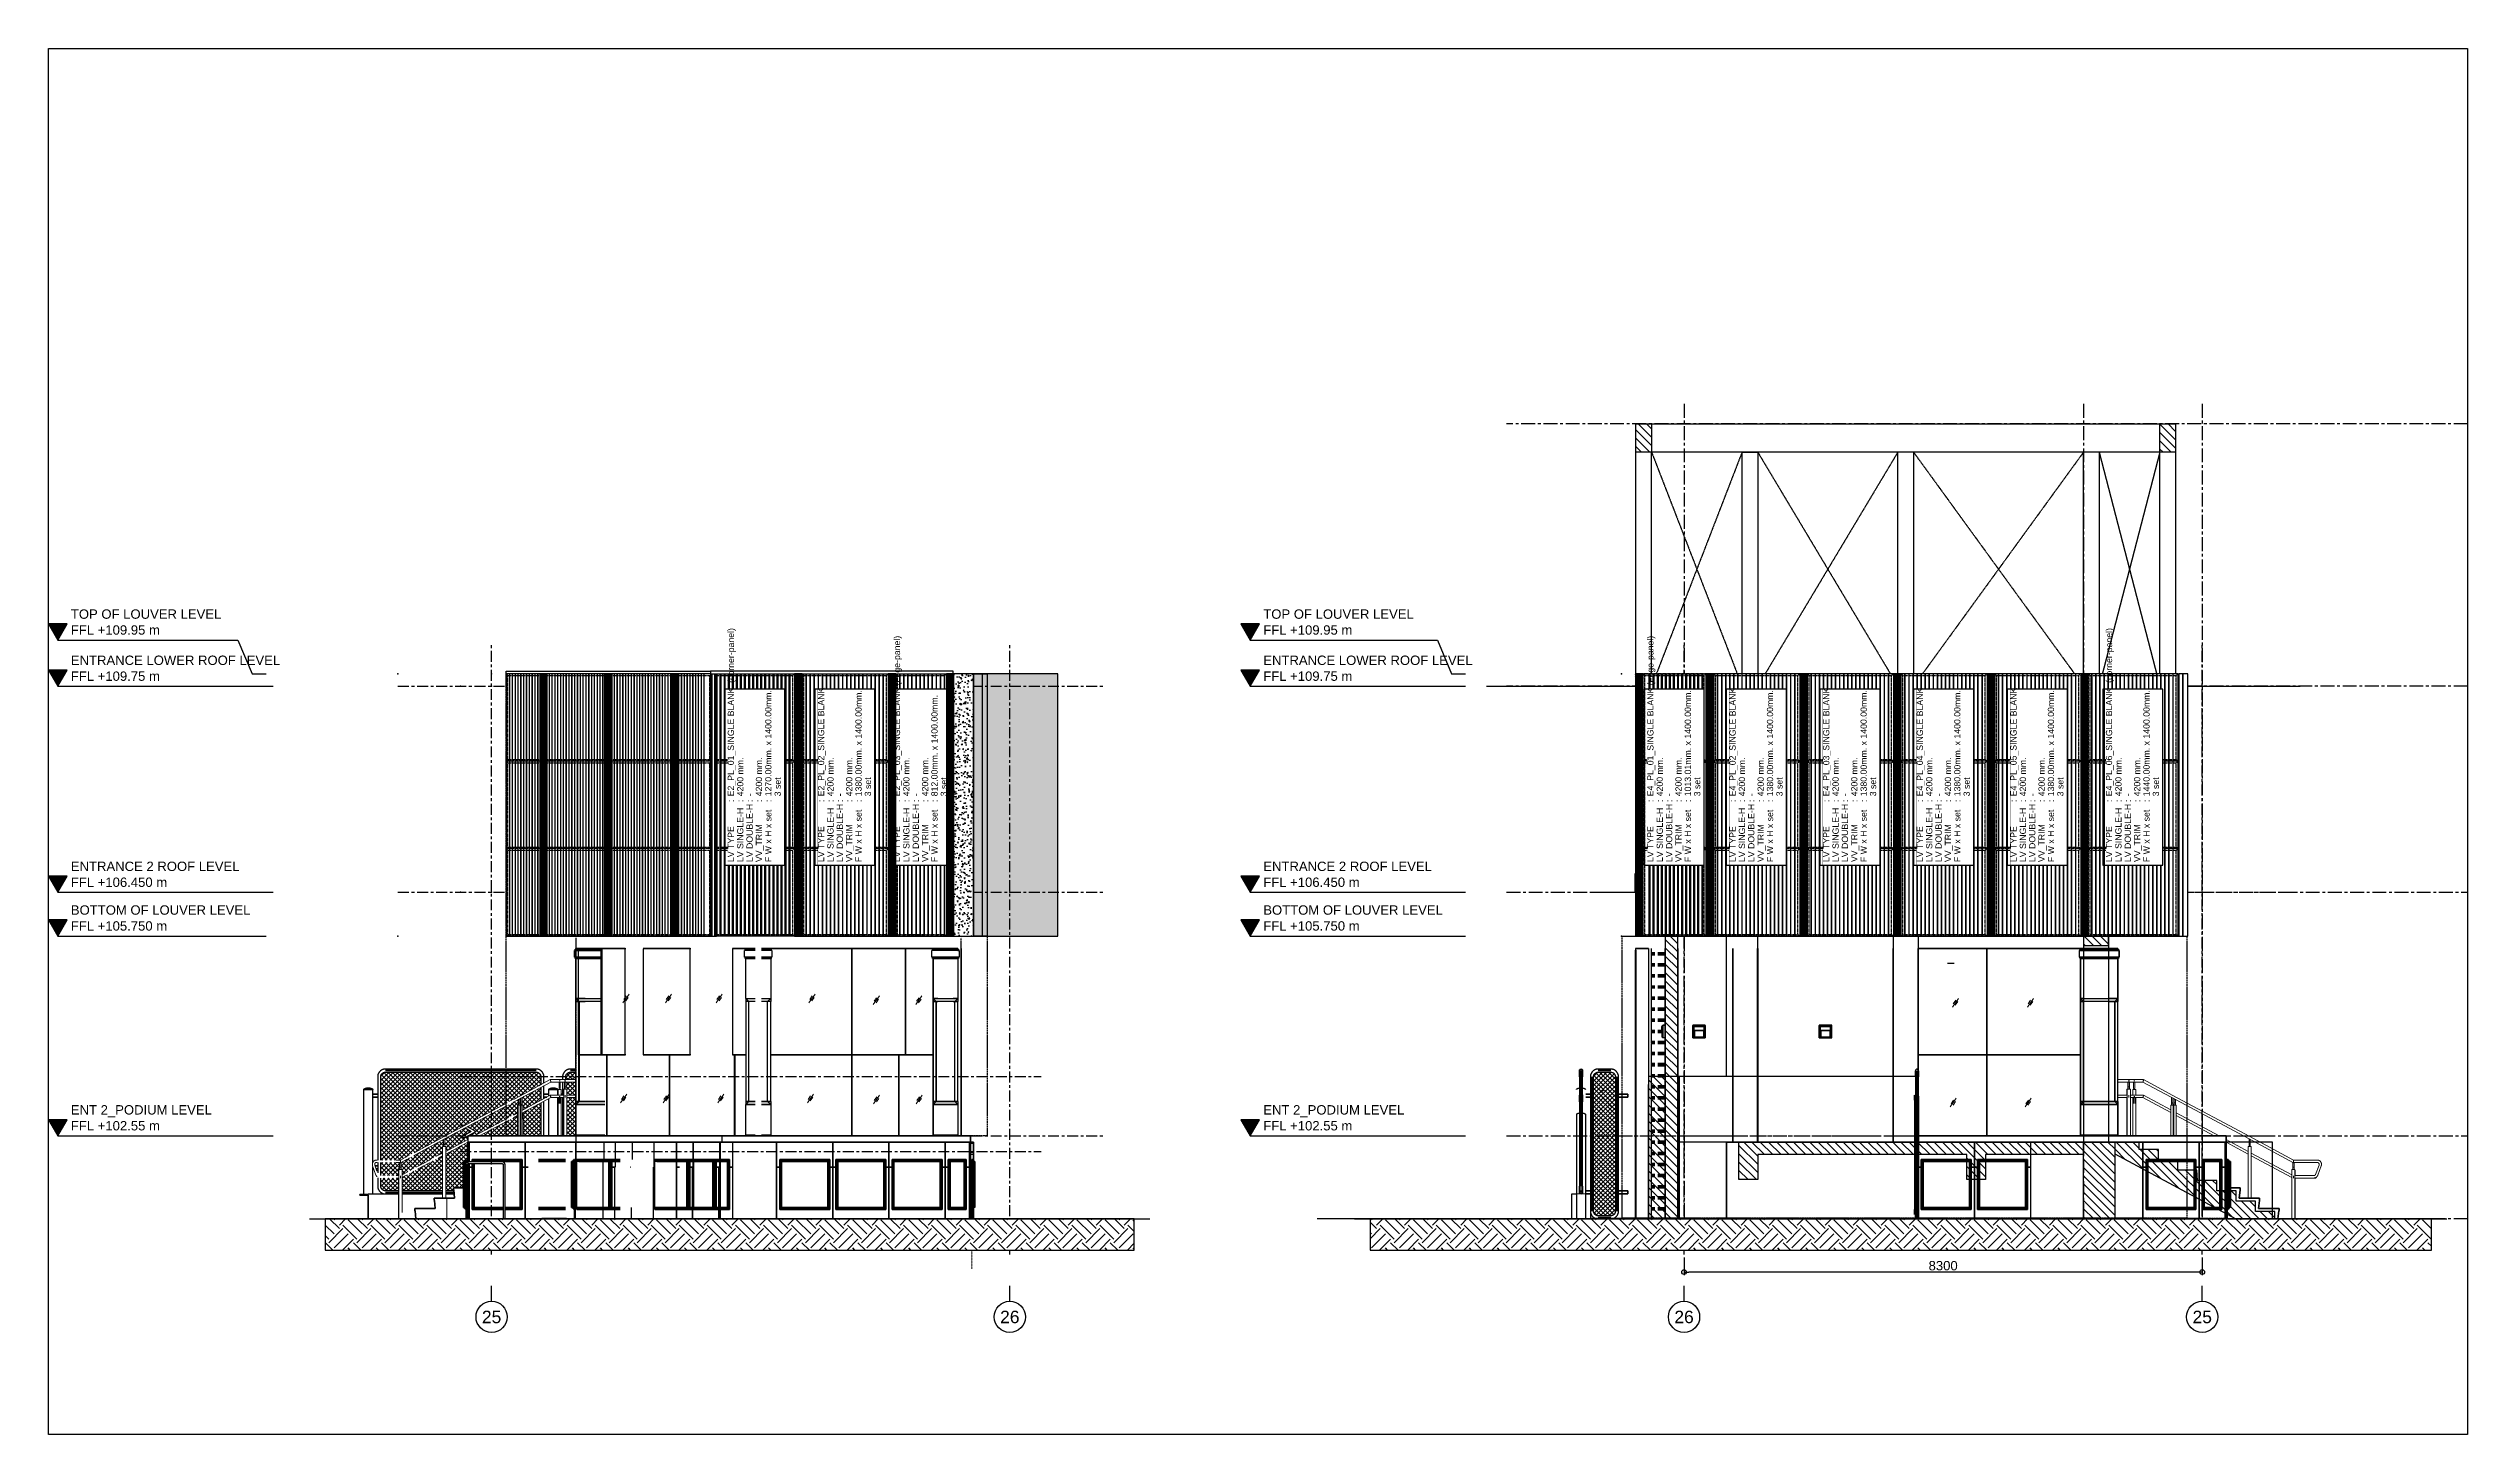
# Model space of a CAD drawing. Header units: millimetres. Extents: x 652554 to 1678317, y -308114 to 170803.
# Drawn here: x 1201388 to 1240138, y -210349 to -188149 of the extents above; entities that cross this region are included whole.
import ezdxf
from ezdxf.enums import TextEntityAlignment as Align
from ezdxf.xclip import XClip

# ---------------------------------------------------------------- set-up
doc = ezdxf.new("R2010")
doc.units = ezdxf.units.MM
doc.header["$XCLIPFRAME"] = 0
doc.set_wipeout_variables(frame=1)
for name, pattern in [('CENTER', [50.8, 31.75, -6.35, 6.35, -6.35]), ('DPA_Hidden 50', [3, 2, -1]), ('HIDDEN', [0.375, 0.25, -0.125]), ('TA_GL_000.70000', [1.925, 0.7, -0.175, 0.175, -0.175, 0.7]), ('TA_HL_000.50000', [3.25, 1.775, -1.475]), ('XKITLINE00', [0]), ('XKITLINE02', [4, 2, -2])]:
    doc.linetypes.add(name, pattern=pattern)
for name, color, linetype in [('000 - 0_HIDE_OBJ_FRAMING_DEF_SUB_1', 7, 'Continuous'), ('000 - 0_SYM_DWG_GRID-BUBBLE_MAIN_COLOR_1', 7, 'Continuous'), ('000 - 0_SYM_DWG_GRIDLINE_MAIN_COLOR_1', 7, 'Continuous'), ('000 - 0_SYM_DWG_GRIDLINE_MAIN_COLOR_251', 7, 'Continuous'), ('000 - 0_SYM_DWG_LEVEL_MAIN_COLOR_2', 7, 'Continuous'), ('000 - 0_SYM_DWG_LEVEL_TEXT', 7, 'Continuous'), ('000 - GRID', 7, 'CENTER'), ('000 - H A T C H', 7, 'Continuous'), ('010 - ASPG_EXTR_MAIN_COLOR_2', 7, 'Continuous'), ('010 - ASPG_EXTR_WIPEOUT_', 7, 'Continuous'), ('010 - ASPG_FLASING_CUT_COLOR_1', 7, 'Continuous'), ('010 - ASPG_FRAMING_MAIN_COLOR_1', 7, 'Continuous'), ('010 - ASPG_FRAMING_SUB_COLOR_2', 7, 'Continuous'), ('010 - ASPG_FRAMING_SUB_COLOR_3', 7, 'Continuous'), ('DIM', 7, 'Continuous')]:
    doc.layers.add(name, color=color, linetype=linetype)
for name, color, linetype, plot in [('000 - ESTIMATE_ASPG_MAIN_COLOR_6', 7, 'Continuous', False), ('000 - ESTIMATE_ASPG_TEXT_COLOR_1', 7, 'Continuous', False), ('000 - ESTIMATE_ASPG_WIPEOUT_', 7, 'Continuous', False), ('000_AREA_ASPG_AREA_HATCH_', 7, 'Continuous', False), ('000_AREA_ASPG_AREA_MAIN_COLOR_1', 7, 'Continuous', False)]:
    doc.layers.add(name, color=color, linetype=linetype, plot=plot)
for name, color, linetype, lineweight in [('A-DOOR-E', 7, 'Continuous', 25), ('A-FLOR-HRAL', 7, 'Continuous', 25), ('Bolt', 7, 'Continuous', 0), ('Part', 7, 'Continuous', 0)]:
    doc.layers.add(name, color=color, linetype=linetype, lineweight=lineweight)
doc.styles.add('_Arial', font='arial.ttf')
doc.styles.add('Arial', font='arial.ttf')
doc.styles.add('Arial_1', font='arial.ttf', dxfattribs={"height": 125})
doc.styles.add('FAMELINE_FOR_CKST', font='arial.ttf')
doc.styles.add('TA', font='', dxfattribs={"height": 4.5})
doc.styles.get('TA').set_extended_font_data('Cordia New')
doc.dimstyles.new('FAMELINE-CKST_C-C', dxfattribs={"dimtxt": 0.3, "dimasz": 0.15, "dimexe": 0.1, "dimexo": 0.1, "dimgap": 0.05, "dimtad": 1, "dimzin": 0, "dimdsep": 46, "dimtxsty": 'FAMELINE_FOR_CKST', "dimblk": 'ORIGIN', "dimblk1": 'ORIGIN', "dimblk2": 'ORIGIN', "dimsah": 1, "dimcen": 0.1, "dimdle": 0.1, "dimclrd": 7, "dimclre": 7, "dimclrt": 7, "dimadec": 0, "dimazin": 0, "dimtfac": 1, "dimtix": 1, "dimtmove": 2, "dimatfit": 3, "dimfxl": 1, "dimtolj": 1, "dimtzin": 0, "dimlwd": -1, "dimlwe": -1, "dimarcsym": 0})
pattern_1 = [(45, (-947147.55, 298469.64), (-159.099026, 159.099026), []), (45, (-947094.51, 298469.64), (-159.099026, 159.099026), []), (45, (-947041.48, 298469.64), (-159.099026, 159.099026), []), (45, (-946988.45, 298469.64), (-159.099026, 159.099026), [])]
pattern_2 = [(45, (-947147.55, 298469.645), (-66.2912607, 66.2912607), [])]

# ---------------------------------------------------------------- blocks, each defined once
blk = doc.blocks.new('W-1-PP19-ST-ENT2_20260406-084955_STANDARD_PAPER_BLOCK')
at = {"layer": 'DIM', "color": 7}
blk.add_lwpolyline([(775, 0), (0, 0), (0, 443.999987), (775, 443.999987)], close=True, dxfattribs=at)
blk = doc.blocks.new('*A13442673')
at = {"layer": 'Part', "color": 7, "linetype": 'XKITLINE00', "lineweight": 0}
for p, q in [((3151.342634, 249.241476), (3151.342634, 248.591476)), ((3151.342634, 249.241476), (3178.442634, 249.241476)), ((3151.342634, 248.591476), (3178.442634, 248.591476)), ((3178.442634, 249.241476), (3178.442634, 248.591476))]:
    blk.add_line(p, q, dxfattribs=at)
blk = doc.blocks.new('*A13542674')
at = {"layer": 'Part', "color": 7, "linetype": 'XKITLINE00', "lineweight": 0}
for p, q in [((3141.86535, 228.441476), (3141.86535, 228.541476)), ((3141.86535, 228.541476), (3144.256806, 228.541476)), ((3141.86535, 228.441476), (3144.256806, 228.441476)), ((3143.393598, 228.441476), (3143.393598, 228.541476)), ((3144.256806, 228.441476), (3144.256806, 228.541476))]:
    blk.add_line(p, q, dxfattribs=at)
blk = doc.blocks.new('*A13552675')
at = {"layer": 'Part', "color": 7, "linetype": 'XKITLINE02', "lineweight": 0}
for p, q in [((3142.789703, 229.141476), (3143.25604, 229.141476)), ((3142.789703, 229.141476), (3142.789703, 228.641476)), ((3142.824436, 229.141476), (3142.824436, 228.641476)), ((3143.25604, 229.141476), (3143.25604, 228.641476)), ((3143.25604, 228.541476), (3142.407641, 228.541476))]:
    blk.add_line(p, q, dxfattribs=at)
at = {"layer": 'Part', "color": 7, "linetype": 'XKITLINE00', "lineweight": 0}
for p, q in [((3142.789703, 228.641476), (3142.789703, 228.591476)), ((3142.824436, 228.641476), (3142.824436, 228.541476)), ((3143.25604, 228.641476), (3143.25604, 228.541476)), ((3142.407641, 228.541476), (3142.407641, 228.591476)), ((3142.407641, 228.591476), (3142.789703, 228.591476))]:
    blk.add_line(p, q, dxfattribs=at)
blk = doc.blocks.new('*A13562676')
at = {"layer": 'Part', "color": 7, "linetype": 'XKITLINE00', "lineweight": 0}
for p, q in [((3141.86535, 228.441476), (3141.58255, 228.241476)), ((3144.256806, 228.441476), (3141.86535, 228.441476)), ((3143.388662, 228.241476), (3143.393598, 228.441476)), ((3144.256806, 228.441476), (3144.539605, 228.241476))]:
    blk.add_line(p, q, dxfattribs=at)
at = {"layer": 'Part', "color": 7, "linetype": 'XKITLINE02', "lineweight": 0}
blk.add_line((3141.58255, 228.241476), (3144.539605, 228.241476), dxfattribs=at)
blk = doc.blocks.new('*A13572677')
at = {"layer": 'Part', "color": 7, "linetype": 'XKITLINE00', "lineweight": 0}
for p, q in [((3141.81813, 233.531476), (3141.859809, 233.531476)), ((3141.81813, 233.531476), (3141.81813, 233.231476)), ((3141.81813, 233.231476), (3141.859809, 233.231476)), ((3141.81813, 233.231476), (3142.465536, 232.531476)), ((3141.859809, 233.531476), (3141.859809, 233.231476)), ((3141.859809, 233.231476), (3142.507215, 232.531476)), ((3142.465536, 232.531476), (3142.722248, 232.531476))]:
    blk.add_line(p, q, dxfattribs=at)
at = {"layer": 'Part', "color": 7, "linetype": 'XKITLINE02', "lineweight": 0}
for p, q in [((3141.859809, 233.531476), (3142.723017, 233.531476)), ((3142.722248, 232.531476), (3142.723017, 232.531476)), ((3142.723017, 232.531476), (3142.723017, 233.531476))]:
    blk.add_line(p, q, dxfattribs=at)
blk = doc.blocks.new('*A13582678')
at = {"layer": 'Part', "color": 7, "linetype": 'XKITLINE00', "lineweight": 0}
for p, q in [((3141.49164, 233.531476), (3141.49164, 233.591476)), ((3143.049507, 233.531476), (3141.49164, 233.531476)), ((3142.186299, 233.531476), (3142.186299, 233.591476)), ((3143.049507, 233.531476), (3143.049507, 233.591476))]:
    blk.add_line(p, q, dxfattribs=at)
at = {"layer": 'Part', "color": 7, "linetype": 'XKITLINE02', "lineweight": 0}
blk.add_line((3143.049507, 233.591476), (3141.49164, 233.591476), dxfattribs=at)
blk = doc.blocks.new('*A13592679')
at = {"layer": 'Part', "color": 7, "linetype": 'XKITLINE00', "lineweight": 0}
for p, q in [((3143.192458, 234.241476), (3143.192458, 233.591476)), ((3143.192458, 234.241476), (3148.442634, 234.241476)), ((3143.192458, 233.591476), (3148.442634, 233.591476)), ((3148.442634, 234.241476), (3148.442634, 233.591476))]:
    blk.add_line(p, q, dxfattribs=at)
blk = doc.blocks.new('*A13622680')
at = {"layer": 'Part', "color": 7, "linetype": 'XKITLINE00', "lineweight": 0}
for p, q in [((3151.342634, 234.241476), (3151.342634, 233.591476)), ((3151.342634, 234.241476), (3178.442634, 234.241476)), ((3151.342634, 233.591476), (3178.442634, 233.591476)), ((3178.442634, 234.241476), (3178.442634, 233.591476))]:
    blk.add_line(p, q, dxfattribs=at)
blk = doc.blocks.new('*A13632681')
at = {"layer": 'Part', "color": 7, "linetype": 'XKITLINE00', "lineweight": 0}
for p, q in [((3175.142536, 256.341476), (3175.142536, 249.241476)), ((3175.142536, 256.341476), (3176.142536, 256.341476)), ((3176.142536, 256.341476), (3176.142536, 249.241476)), ((3175.142536, 248.531476), (3175.142536, 234.241476)), ((3176.142536, 248.531476), (3176.142536, 234.241476)), ((3175.142536, 233.531476), (3175.142536, 228.641476)), ((3176.142536, 233.531476), (3176.142536, 228.641476)), ((3175.142536, 228.641476), (3176.142536, 228.641476))]:
    blk.add_line(p, q, dxfattribs=at)
at = {"layer": 'Part', "color": 7, "linetype": 'XKITLINE02', "lineweight": 0}
for p, q in [((3175.142536, 249.241476), (3175.142536, 248.531476)), ((3176.142536, 249.241476), (3176.142536, 248.531476)), ((3175.142536, 234.241476), (3175.142536, 233.531476)), ((3176.142536, 234.241476), (3176.142536, 233.531476))]:
    blk.add_line(p, q, dxfattribs=at)
blk = doc.blocks.new('*A13642682')
at = {"layer": 'Part', "color": 7, "linetype": 'XKITLINE00', "lineweight": 0}
for p, q in [((3153.642634, 256.341476), (3153.642634, 249.241476)), ((3153.642634, 256.341476), (3154.642634, 256.341476)), ((3154.642634, 256.341476), (3154.642634, 249.241476)), ((3153.642634, 248.531476), (3153.642634, 234.241476)), ((3154.642634, 248.531476), (3154.642634, 234.241476)), ((3153.642634, 233.531476), (3153.642634, 228.641476)), ((3154.642634, 233.531476), (3154.642634, 228.641476)), ((3153.642634, 228.641476), (3154.642634, 228.641476))]:
    blk.add_line(p, q, dxfattribs=at)
at = {"layer": 'Part', "color": 7, "linetype": 'XKITLINE02', "lineweight": 0}
for p, q in [((3153.642634, 249.241476), (3153.642634, 248.531476)), ((3154.642634, 249.241476), (3154.642634, 248.531476)), ((3153.642634, 234.241476), (3153.642634, 233.531476)), ((3154.642634, 234.241476), (3154.642634, 233.531476))]:
    blk.add_line(p, q, dxfattribs=at)
blk = doc.blocks.new('*A13652683')
at = {"layer": 'Part', "color": 7, "linetype": 'XKITLINE00', "lineweight": 0}
for p, q in [((3182.222585, 256.341476), (3182.142585, 256.341476)), ((3182.142585, 256.341476), (3182.142585, 249.241476)), ((3182.342585, 256.341476), (3182.222585, 256.341476)), ((3182.222585, 256.341476), (3182.222585, 249.241476)), ((3182.942585, 256.341476), (3183.142585, 256.341476)), ((3183.062585, 256.341476), (3183.062585, 249.241476)), ((3183.142585, 256.341476), (3183.142585, 249.241476)), ((3182.142585, 248.591476), (3182.142585, 234.241476)), ((3182.222585, 248.591476), (3182.222585, 234.241476)), ((3183.062585, 248.591476), (3183.062585, 234.241476)), ((3183.142585, 248.591476), (3183.142585, 234.241476)), ((3182.142585, 233.591476), (3182.142585, 228.641476)), ((3182.222585, 233.591476), (3182.222585, 228.641476)), ((3183.062585, 233.591476), (3183.062585, 228.641476)), ((3183.142585, 233.591476), (3183.142585, 228.641476)), ((3182.222585, 228.641476), (3182.142585, 228.641476)), ((3183.142585, 228.641476), (3182.222585, 228.641476))]:
    blk.add_line(p, q, dxfattribs=at)
at = {"layer": 'Part', "color": 7, "linetype": 'XKITLINE02', "lineweight": 0}
for p, q in [((3182.942585, 256.341476), (3182.342585, 256.341476)), ((3182.142585, 249.241476), (3182.142585, 248.591476)), ((3182.222585, 249.241476), (3182.222585, 248.591476)), ((3183.062585, 249.241476), (3183.062585, 248.591476)), ((3183.142585, 249.241476), (3183.142585, 248.591476)), ((3182.142585, 234.241476), (3182.142585, 233.591476)), ((3182.222585, 234.241476), (3182.222585, 233.591476)), ((3183.062585, 234.241476), (3183.062585, 233.591476)), ((3183.142585, 234.241476), (3183.142585, 233.591476))]:
    blk.add_line(p, q, dxfattribs=at)
blk = doc.blocks.new('*A13662684')
at = {"layer": 'Part', "color": 7, "linetype": 'XKITLINE00', "lineweight": 0}
for p, q in [((3152.842634, 228.241476), (3153.042634, 228.441476)), ((3153.042634, 228.441476), (3155.242634, 228.441476)), ((3155.242634, 228.441476), (3155.442634, 228.241476))]:
    blk.add_line(p, q, dxfattribs=at)
at = {"layer": 'Part', "color": 7, "linetype": 'XKITLINE02', "lineweight": 0}
blk.add_line((3155.442634, 228.241476), (3152.842634, 228.241476), dxfattribs=at)
blk = doc.blocks.new('*A13672685')
at = {"layer": 'Part', "color": 7, "linetype": 'XKITLINE02', "lineweight": 0}
for p, q in [((3154.222634, 229.141476), (3154.172634, 229.141476)), ((3154.172634, 229.141476), (3154.172634, 228.641476)), ((3154.222634, 229.141476), (3154.222634, 228.641476)), ((3154.172634, 228.541476), (3154.772634, 228.541476))]:
    blk.add_line(p, q, dxfattribs=at)
at = {"layer": 'Part', "color": 7, "linetype": 'XKITLINE00', "lineweight": 0}
for p, q in [((3154.172634, 228.641476), (3154.172634, 228.541476)), ((3154.222634, 228.641476), (3154.222634, 228.591476)), ((3154.772634, 228.591476), (3154.222634, 228.591476)), ((3154.772634, 228.541476), (3154.772634, 228.591476))]:
    blk.add_line(p, q, dxfattribs=at)
blk = doc.blocks.new('*A13682686')
at = {"layer": 'Part', "color": 7, "linetype": 'XKITLINE00', "lineweight": 0}
for p, q in [((3153.042634, 228.441476), (3153.042634, 228.541476)), ((3153.042634, 228.541476), (3155.242634, 228.541476)), ((3153.042634, 228.441476), (3155.242634, 228.441476)), ((3155.242634, 228.441476), (3155.242634, 228.541476))]:
    blk.add_line(p, q, dxfattribs=at)
blk = doc.blocks.new('*A13702687')
at = {"layer": 'Part', "color": 7, "linetype": 'XKITLINE00', "lineweight": 0}
for p, q in [((3174.342536, 228.241476), (3174.542536, 228.441476)), ((3174.542536, 228.441476), (3176.742536, 228.441476)), ((3176.742536, 228.441476), (3176.942536, 228.241476))]:
    blk.add_line(p, q, dxfattribs=at)
at = {"layer": 'Part', "color": 7, "linetype": 'XKITLINE02', "lineweight": 0}
blk.add_line((3176.942536, 228.241476), (3174.342536, 228.241476), dxfattribs=at)
blk = doc.blocks.new('*A13712688')
at = {"layer": 'Part', "color": 7, "linetype": 'XKITLINE02', "lineweight": 0}
for p, q in [((3175.722536, 229.141476), (3175.672536, 229.141476)), ((3175.672536, 229.141476), (3175.672536, 228.641476)), ((3175.722536, 229.141476), (3175.722536, 228.641476)), ((3175.672536, 228.541476), (3176.272536, 228.541476))]:
    blk.add_line(p, q, dxfattribs=at)
at = {"layer": 'Part', "color": 7, "linetype": 'XKITLINE00', "lineweight": 0}
for p, q in [((3175.672536, 228.641476), (3175.672536, 228.541476)), ((3175.722536, 228.641476), (3175.722536, 228.591476)), ((3176.272536, 228.591476), (3175.722536, 228.591476)), ((3176.272536, 228.541476), (3176.272536, 228.591476))]:
    blk.add_line(p, q, dxfattribs=at)
blk = doc.blocks.new('*A13722689')
at = {"layer": 'Part', "color": 7, "linetype": 'XKITLINE00', "lineweight": 0}
for p, q in [((3174.542536, 228.441476), (3174.542536, 228.541476)), ((3174.542536, 228.541476), (3176.742536, 228.541476)), ((3174.542536, 228.441476), (3176.742536, 228.441476)), ((3176.742536, 228.441476), (3176.742536, 228.541476))]:
    blk.add_line(p, q, dxfattribs=at)
blk = doc.blocks.new('*A13732690')
at = {"layer": 'Part', "color": 7, "linetype": 'XKITLINE00', "lineweight": 0}
for p, q in [((3182.042585, 228.441476), (3182.042585, 228.541476)), ((3182.042585, 228.541476), (3183.242585, 228.541476)), ((3182.042585, 228.441476), (3183.242585, 228.441476)), ((3183.242585, 228.441476), (3183.242585, 228.541476))]:
    blk.add_line(p, q, dxfattribs=at)
blk = doc.blocks.new('*A13742691')
at = {"layer": 'Part', "color": 7, "linetype": 'XKITLINE02', "lineweight": 0}
for p, q in [((3182.342585, 229.141476), (3182.942585, 229.141476)), ((3182.342585, 229.141476), (3182.342585, 228.641476)), ((3182.942585, 229.141476), (3182.942585, 228.641476)), ((3182.342585, 228.541476), (3182.942585, 228.541476))]:
    blk.add_line(p, q, dxfattribs=at)
at = {"layer": 'Part', "color": 7, "linetype": 'XKITLINE00', "lineweight": 0}
for p, q in [((3182.342585, 228.641476), (3182.342585, 228.541476)), ((3182.942585, 228.641476), (3182.942585, 228.541476))]:
    blk.add_line(p, q, dxfattribs=at)
blk = doc.blocks.new('*A13752692')
at = {"layer": 'Part', "color": 7, "linetype": 'XKITLINE00', "lineweight": 0}
for p, q in [((3181.842585, 228.241476), (3182.042585, 228.441476)), ((3182.042585, 228.441476), (3183.242585, 228.441476)), ((3183.442585, 228.241476), (3183.242585, 228.441476))]:
    blk.add_line(p, q, dxfattribs=at)
at = {"layer": 'Part', "color": 7, "linetype": 'XKITLINE02', "lineweight": 0}
blk.add_line((3181.842585, 228.241476), (3183.442585, 228.241476), dxfattribs=at)
blk = doc.blocks.new('*A13762693')
at = {"layer": 'Part', "color": 7, "linetype": 'XKITLINE00', "lineweight": 0}
for p, q in [((3154.172634, 233.531476), (3154.112634, 233.531476)), ((3154.112634, 233.531476), (3154.112634, 232.531476)), ((3154.112634, 233.231476), (3154.172634, 233.231476)), ((3154.112634, 232.531476), (3154.172634, 232.531476)), ((3154.172634, 233.531476), (3154.172634, 232.531476))]:
    blk.add_line(p, q, dxfattribs=at)
blk = doc.blocks.new('*A13772694')
at = {"layer": 'Part', "color": 7, "linetype": 'XKITLINE00', "lineweight": 0}
for p, q in [((3153.642634, 233.531476), (3153.642634, 233.591476)), ((3154.642634, 233.531476), (3153.642634, 233.531476)), ((3154.642634, 233.531476), (3154.642634, 233.591476))]:
    blk.add_line(p, q, dxfattribs=at)
at = {"layer": 'Part', "color": 7, "linetype": 'XKITLINE02', "lineweight": 0}
blk.add_line((3154.642634, 233.591476), (3153.642634, 233.591476), dxfattribs=at)
blk = doc.blocks.new('*A13782695')
at = {"layer": 'Part', "color": 7, "linetype": 'XKITLINE02', "lineweight": 0}
for p, q in [((3183.142585, 233.591476), (3183.142585, 234.241476)), ((3183.142585, 234.241476), (3183.194148, 234.241476)), ((3184.392585, 233.591476), (3183.142585, 233.591476)), ((3183.194148, 234.241476), (3183.245773, 233.651476)), ((3183.245773, 233.651476), (3184.289398, 233.651476)), ((3184.289398, 233.651476), (3184.341023, 234.241476)), ((3184.341023, 234.241476), (3184.392585, 234.241476))]:
    blk.add_line(p, q, dxfattribs=at)
at = {"layer": 'Part', "color": 7, "linetype": 'XKITLINE00', "lineweight": 0}
blk.add_line((3184.392585, 234.241476), (3184.392585, 233.591476), dxfattribs=at)
blk = doc.blocks.new('*A13792696')
at = {"layer": 'Part', "color": 7, "linetype": 'XKITLINE02', "lineweight": 0}
for p, q in [((3183.142585, 232.531476), (3183.142585, 233.531476)), ((3183.142585, 233.531476), (3184.342585, 233.531476))]:
    blk.add_line(p, q, dxfattribs=at)
at = {"layer": 'Part', "color": 7, "linetype": 'XKITLINE00', "lineweight": 0}
for p, q in [((3183.442585, 232.531476), (3183.142585, 232.531476)), ((3184.342585, 233.231476), (3183.442585, 232.531476)), ((3184.342585, 233.531476), (3184.342585, 233.231476))]:
    blk.add_line(p, q, dxfattribs=at)
blk = doc.blocks.new('*A13802697')
at = {"layer": 'Part', "color": 7, "linetype": 'XKITLINE00', "lineweight": 0}
for p, q in [((3183.142585, 233.531476), (3183.142585, 233.591476)), ((3183.142585, 233.531476), (3184.342585, 233.531476)), ((3184.342585, 233.531476), (3184.342585, 233.591476))]:
    blk.add_line(p, q, dxfattribs=at)
at = {"layer": 'Part', "color": 7, "linetype": 'XKITLINE02', "lineweight": 0}
blk.add_line((3183.142585, 233.591476), (3184.342585, 233.591476), dxfattribs=at)
blk = doc.blocks.new('*A13812698')
at = {"layer": 'Part', "color": 7, "linetype": 'XKITLINE00', "lineweight": 0}
for p, q in [((3175.672536, 233.531476), (3175.612536, 233.531476)), ((3175.612536, 233.531476), (3175.612536, 232.531476)), ((3175.612536, 233.231476), (3175.672536, 233.231476)), ((3175.612536, 232.531476), (3175.672536, 232.531476)), ((3175.672536, 233.531476), (3175.672536, 232.531476))]:
    blk.add_line(p, q, dxfattribs=at)
blk = doc.blocks.new('*A13822699')
at = {"layer": 'Part', "color": 7, "linetype": 'XKITLINE00', "lineweight": 0}
for p, q in [((3175.142536, 233.531476), (3175.142536, 233.591476)), ((3176.142536, 233.531476), (3175.142536, 233.531476)), ((3176.142536, 233.531476), (3176.142536, 233.591476))]:
    blk.add_line(p, q, dxfattribs=at)
at = {"layer": 'Part', "color": 7, "linetype": 'XKITLINE02', "lineweight": 0}
blk.add_line((3176.142536, 233.591476), (3175.142536, 233.591476), dxfattribs=at)
blk = doc.blocks.new('*A13832700')
at = {"layer": 'Part', "color": 7, "linetype": 'XKITLINE00', "lineweight": 0}
for p, q in [((3181.342634, 234.241476), (3181.342634, 233.591476)), ((3181.342634, 234.241476), (3184.392585, 234.241476)), ((3181.342634, 233.591476), (3184.392585, 233.591476)), ((3184.392585, 234.241476), (3184.392585, 233.591476))]:
    blk.add_line(p, q, dxfattribs=at)
blk = doc.blocks.new('*A13912701')
at = {"layer": 'Bolt'}
blk.add_hatch(color=7, dxfattribs=at).paths.add_polyline_path([(3143.03, 228.9), (3143.03, 228.91), (3143.03, 228.91), (3143.04, 228.92), (3143.04, 228.92), (3143.04, 228.93), (3143.04, 228.94), (3143.05, 228.94), (3143.05, 228.95), (3143.05, 228.95), (3143.06, 228.95), (3143.06, 228.96), (3143.07, 228.96), (3143.07, 228.96), (3143.08, 228.96), (3143.08, 228.96), (3143.09, 228.96), (3143.09, 228.96), (3143.1, 228.96), (3143.1, 228.96), (3143.11, 228.95), (3143.11, 228.95), (3143.11, 228.95), (3143.12, 228.94), (3143.12, 228.94), (3143.12, 228.93), (3143.13, 228.92), (3143.13, 228.92), (3143.13, 228.91), (3143.13, 228.91), (3143.13, 228.9), (3143.13, 228.89), (3143.13, 228.88), (3143.13, 228.88), (3143.13, 228.87), (3143.13, 228.86), (3143.13, 228.86), (3143.12, 228.85), (3143.12, 228.85), (3143.12, 228.84), (3143.11, 228.84), (3143.11, 228.83), (3143.11, 228.83), (3143.1, 228.83), (3143.1, 228.82), (3143.09, 228.82), (3143.09, 228.82), (3143.08, 228.82), (3143.08, 228.82), (3143.07, 228.82), (3143.07, 228.82), (3143.06, 228.83), (3143.06, 228.83), (3143.05, 228.83), (3143.05, 228.84), (3143.05, 228.84), (3143.04, 228.85), (3143.04, 228.85), (3143.04, 228.86), (3143.04, 228.86), (3143.03, 228.87), (3143.03, 228.88), (3143.03, 228.88), (3143.03, 228.89)], flags=17)
at = {"layer": 'Bolt', "color": 7, "linetype": 'XKITLINE00', "lineweight": 0}
blk.add_line((3143.14, 228.89), (3142.84, 228.89), dxfattribs=at)
blk = doc.blocks.new('*A13922702')
at = {"layer": 'Bolt'}
for points in [[(3142.3, 228.44), (3142.3, 228.54), (3142.71, 228.54), (3142.71, 228.44)], [(3143.41, 228.44), (3143.41, 228.54), (3143.82, 228.54), (3143.82, 228.44)]]:
    blk.add_hatch(color=7, dxfattribs=at).paths.add_polyline_path(points, flags=17)
at = {"layer": 'Bolt', "color": 7, "linetype": 'XKITLINE00', "lineweight": 0}
for p, q in [((3142.51, 228.36), (3142.51, 228.79)), ((3143.62, 228.36), (3143.62, 228.79)), ((3142.3, 228.44), (3142.3, 228.54)), ((3142.71, 228.44), (3142.71, 228.54)), ((3143.41, 228.44), (3143.41, 228.54)), ((3143.82, 228.44), (3143.82, 228.54))]:
    blk.add_line(p, q, dxfattribs=at)
blk = doc.blocks.new('*A13932703')
at = {"layer": 'Bolt'}
for points in [[(3142.69, 233.59), (3142.69, 233.53), (3142.27, 233.53), (3142.27, 233.59)], [(3142.58, 233.65), (3142.58, 233.59), (3142.38, 233.59), (3142.38, 233.65)]]:
    blk.add_hatch(color=7, dxfattribs=at).paths.add_polyline_path(points, flags=17)
at = {"layer": 'Bolt', "color": 7, "linetype": 'XKITLINE02', "lineweight": 0}
for p, q in [((3141.86, 233.53), (3141.86, 233.59)), ((3141.96, 233.59), (3141.96, 233.65)), ((3142.06, 233.45), (3142.06, 233.88)), ((3142.16, 233.59), (3142.16, 233.65)), ((3142.27, 233.53), (3142.27, 233.59))]:
    blk.add_line(p, q, dxfattribs=at)
at = {"layer": 'Bolt', "color": 7, "linetype": 'XKITLINE00', "lineweight": 0}
for p, q in [((3142.27, 233.53), (3142.27, 233.59)), ((3142.38, 233.59), (3142.38, 233.65)), ((3142.48, 233.45), (3142.48, 233.88)), ((3142.58, 233.59), (3142.58, 233.65)), ((3142.69, 233.53), (3142.69, 233.59))]:
    blk.add_line(p, q, dxfattribs=at)
blk = doc.blocks.new('*A13942704')
at = {"layer": 'Bolt'}
for points in [[(3153.41, 228.54), (3153.41, 228.44), (3153.27, 228.44), (3153.27, 228.54)], [(3155.01, 228.54), (3155.01, 228.44), (3154.87, 228.44), (3154.87, 228.54)]]:
    blk.add_hatch(color=7, dxfattribs=at).paths.add_polyline_path(points, flags=17)
at = {"layer": 'Bolt', "color": 7, "linetype": 'XKITLINE00', "lineweight": 0}
for p, q in [((3153.34, 228.36), (3153.34, 228.79)), ((3154.94, 228.36), (3154.94, 228.79)), ((3153.27, 228.44), (3153.27, 228.54)), ((3153.41, 228.44), (3153.41, 228.54)), ((3154.87, 228.44), (3154.87, 228.54)), ((3155.01, 228.44), (3155.01, 228.54))]:
    blk.add_line(p, q, dxfattribs=at)
blk = doc.blocks.new('*A13952705')
at = {"layer": 'Bolt', "color": 7, "linetype": 'XKITLINE02', "lineweight": 0}
for p, q in [((3154.033434, 228.891476), (3154.462634, 228.891476)), ((3154.112634, 228.961476), (3154.172634, 228.961476)), ((3154.112634, 228.821476), (3154.172634, 228.821476)), ((3154.172634, 228.961476), (3154.222634, 228.961476)), ((3154.172634, 228.821476), (3154.222634, 228.821476))]:
    blk.add_line(p, q, dxfattribs=at)
blk = doc.blocks.new('*A13962706')
at = {"layer": 'Bolt'}
for points in [[(3174.91, 228.54), (3174.91, 228.44), (3174.77, 228.44), (3174.77, 228.54)], [(3176.51, 228.54), (3176.51, 228.44), (3176.37, 228.44), (3176.37, 228.54)]]:
    blk.add_hatch(color=7, dxfattribs=at).paths.add_polyline_path(points, flags=17)
at = {"layer": 'Bolt', "color": 7, "linetype": 'XKITLINE00', "lineweight": 0}
for p, q in [((3174.84, 228.36), (3174.84, 228.79)), ((3176.44, 228.36), (3176.44, 228.79)), ((3174.77, 228.44), (3174.77, 228.54)), ((3174.91, 228.44), (3174.91, 228.54)), ((3176.37, 228.44), (3176.37, 228.54)), ((3176.51, 228.44), (3176.51, 228.54))]:
    blk.add_line(p, q, dxfattribs=at)
blk = doc.blocks.new('*A13972707')
at = {"layer": 'Bolt', "color": 7, "linetype": 'XKITLINE02', "lineweight": 0}
for p, q in [((3175.533336, 228.891476), (3175.962536, 228.891476)), ((3175.612536, 228.961476), (3175.672536, 228.961476)), ((3175.612536, 228.821476), (3175.672536, 228.821476)), ((3175.672536, 228.961476), (3175.722536, 228.961476)), ((3175.672536, 228.821476), (3175.722536, 228.821476))]:
    blk.add_line(p, q, dxfattribs=at)
blk = doc.blocks.new('*A13982708')
at = {"layer": 'Bolt'}
blk.add_hatch(color=7, dxfattribs=at).paths.add_polyline_path([(3182.57, 228.9), (3182.57, 228.91), (3182.58, 228.91), (3182.58, 228.92), (3182.58, 228.92), (3182.58, 228.93), (3182.59, 228.94), (3182.59, 228.94), (3182.6, 228.95), (3182.6, 228.95), (3182.61, 228.95), (3182.62, 228.96), (3182.62, 228.96), (3182.63, 228.96), (3182.64, 228.96), (3182.64, 228.96), (3182.65, 228.96), (3182.66, 228.96), (3182.66, 228.96), (3182.67, 228.96), (3182.68, 228.95), (3182.68, 228.95), (3182.69, 228.95), (3182.69, 228.94), (3182.7, 228.94), (3182.7, 228.93), (3182.7, 228.92), (3182.71, 228.92), (3182.71, 228.91), (3182.71, 228.91), (3182.71, 228.9), (3182.71, 228.89), (3182.71, 228.88), (3182.71, 228.88), (3182.71, 228.87), (3182.71, 228.86), (3182.7, 228.86), (3182.7, 228.85), (3182.7, 228.85), (3182.69, 228.84), (3182.69, 228.84), (3182.68, 228.83), (3182.68, 228.83), (3182.67, 228.83), (3182.66, 228.82), (3182.66, 228.82), (3182.65, 228.82), (3182.64, 228.82), (3182.64, 228.82), (3182.63, 228.82), (3182.62, 228.82), (3182.62, 228.83), (3182.61, 228.83), (3182.6, 228.83), (3182.6, 228.84), (3182.59, 228.84), (3182.59, 228.85), (3182.58, 228.85), (3182.58, 228.86), (3182.58, 228.86), (3182.58, 228.87), (3182.57, 228.88), (3182.57, 228.88), (3182.57, 228.89)], flags=17)
at = {"layer": 'Bolt', "color": 7, "linetype": 'XKITLINE00', "lineweight": 0}
for p, q in [((3182.78, 228.89), (3182.5, 228.89)), ((3182.64, 228.75), (3182.64, 229.03))]:
    blk.add_line(p, q, dxfattribs=at)
blk = doc.blocks.new('*A13992709')
at = {"layer": 'Bolt'}
blk.add_hatch(color=7, dxfattribs=at).paths.add_polyline_path([(3182.42, 228.44), (3182.42, 228.54), (3182.86, 228.54), (3182.86, 228.44)], flags=17)
at = {"layer": 'Bolt', "color": 7, "linetype": 'XKITLINE00', "lineweight": 0}
for p, q in [((3182.64, 228.36), (3182.64, 228.79)), ((3182.42, 228.44), (3182.42, 228.54)), ((3182.86, 228.44), (3182.86, 228.54))]:
    blk.add_line(p, q, dxfattribs=at)
at = {"layer": 'Bolt', "color": 7, "linetype": 'XKITLINE02', "lineweight": 0}
for p, q in [((3182.64, 228.36), (3182.64, 228.79)), ((3182.42, 228.44), (3182.42, 228.54)), ((3182.86, 228.44), (3182.86, 228.54))]:
    blk.add_line(p, q, dxfattribs=at)
blk = doc.blocks.new('*A14002710')
at = {"layer": 'Bolt'}
for points in [[(3153.91, 233.65), (3153.91, 233.59), (3153.77, 233.59), (3153.77, 233.65)], [(3153.91, 233.59), (3153.91, 233.53), (3153.77, 233.53), (3153.77, 233.59)], [(3154.51, 233.65), (3154.51, 233.59), (3154.37, 233.59), (3154.37, 233.65)], [(3154.51, 233.59), (3154.51, 233.53), (3154.37, 233.53), (3154.37, 233.59)]]:
    blk.add_hatch(color=7, dxfattribs=at).paths.add_polyline_path(points, flags=17)
at = {"layer": 'Bolt', "color": 7, "linetype": 'XKITLINE00', "lineweight": 0}
for p, q in [((3153.77, 233.59), (3153.77, 233.65)), ((3153.77, 233.53), (3153.77, 233.59)), ((3153.84, 233.45), (3153.84, 233.88)), ((3153.91, 233.59), (3153.91, 233.65)), ((3153.91, 233.53), (3153.91, 233.59)), ((3154.37, 233.59), (3154.37, 233.65)), ((3154.37, 233.53), (3154.37, 233.59)), ((3154.44, 233.45), (3154.44, 233.88)), ((3154.51, 233.59), (3154.51, 233.65)), ((3154.51, 233.53), (3154.51, 233.59))]:
    blk.add_line(p, q, dxfattribs=at)
blk = doc.blocks.new('*A14012711')
at = {"layer": 'Bolt'}
for points in [[(3183.52, 233.53), (3183.52, 233.59), (3183.96, 233.59), (3183.96, 233.53)], [(3183.67, 233.59), (3183.67, 233.65), (3183.81, 233.65), (3183.81, 233.59)]]:
    blk.add_hatch(color=7, dxfattribs=at).paths.add_polyline_path(points, flags=17)
at = {"layer": 'Bolt', "color": 7, "linetype": 'XKITLINE00', "lineweight": 0}
for p, q in [((3183.52, 233.53), (3183.52, 233.59)), ((3183.67, 233.59), (3183.67, 233.65)), ((3183.74, 233.45), (3183.74, 233.88)), ((3183.81, 233.59), (3183.81, 233.65)), ((3183.96, 233.53), (3183.96, 233.59))]:
    blk.add_line(p, q, dxfattribs=at)
at = {"layer": 'Bolt', "color": 7, "linetype": 'XKITLINE02', "lineweight": 0}
for p, q in [((3183.52, 233.53), (3183.52, 233.59)), ((3183.67, 233.59), (3183.67, 233.65)), ((3183.74, 233.45), (3183.74, 233.88)), ((3183.81, 233.59), (3183.81, 233.65)), ((3183.96, 233.53), (3183.96, 233.59))]:
    blk.add_line(p, q, dxfattribs=at)
blk = doc.blocks.new('*A14022712')
at = {"layer": 'Bolt'}
for points in [[(3175.41, 233.65), (3175.41, 233.59), (3175.27, 233.59), (3175.27, 233.65)], [(3175.41, 233.59), (3175.41, 233.53), (3175.27, 233.53), (3175.27, 233.59)], [(3176.01, 233.65), (3176.01, 233.59), (3175.87, 233.59), (3175.87, 233.65)], [(3176.01, 233.59), (3176.01, 233.53), (3175.87, 233.53), (3175.87, 233.59)]]:
    blk.add_hatch(color=7, dxfattribs=at).paths.add_polyline_path(points, flags=17)
at = {"layer": 'Bolt', "color": 7, "linetype": 'XKITLINE00', "lineweight": 0}
for p, q in [((3175.27, 233.59), (3175.27, 233.65)), ((3175.27, 233.53), (3175.27, 233.59)), ((3175.34, 233.45), (3175.34, 233.88)), ((3175.41, 233.59), (3175.41, 233.65)), ((3175.41, 233.53), (3175.41, 233.59)), ((3175.87, 233.59), (3175.87, 233.65)), ((3175.87, 233.53), (3175.87, 233.59)), ((3175.94, 233.45), (3175.94, 233.88)), ((3176.01, 233.59), (3176.01, 233.65)), ((3176.01, 233.53), (3176.01, 233.59))]:
    blk.add_line(p, q, dxfattribs=at)
blk = doc.blocks.new('*A14092713')
at = {"layer": 'Part', "color": 7, "linetype": 'XKITLINE00', "lineweight": 0}
for p, q in [((3141.49164, 248.531476), (3141.49164, 248.591476)), ((3143.049507, 248.531476), (3141.49164, 248.531476)), ((3142.186299, 248.531476), (3142.186299, 248.591476)), ((3143.049507, 248.531476), (3143.049507, 248.591476))]:
    blk.add_line(p, q, dxfattribs=at)
at = {"layer": 'Part', "color": 7, "linetype": 'XKITLINE02', "lineweight": 0}
blk.add_line((3143.049507, 248.591476), (3141.49164, 248.591476), dxfattribs=at)
blk = doc.blocks.new('*A14102714')
at = {"layer": 'Part', "color": 7, "linetype": 'XKITLINE00', "lineweight": 0}
for p, q in [((3141.81813, 248.531476), (3141.859809, 248.531476)), ((3141.81813, 248.531476), (3141.81813, 248.231476)), ((3141.81813, 248.231476), (3141.859809, 248.231476)), ((3141.81813, 248.231476), (3142.465536, 247.531476)), ((3141.859809, 248.531476), (3141.859809, 248.231476)), ((3141.859809, 248.231476), (3142.507215, 247.531476)), ((3142.465536, 247.531476), (3142.722248, 247.531476))]:
    blk.add_line(p, q, dxfattribs=at)
at = {"layer": 'Part', "color": 7, "linetype": 'XKITLINE02', "lineweight": 0}
for p, q in [((3141.859809, 248.531476), (3142.723017, 248.531476)), ((3142.723017, 247.531476), (3142.723017, 248.531476)), ((3142.722248, 247.531476), (3142.723017, 247.531476))]:
    blk.add_line(p, q, dxfattribs=at)
blk = doc.blocks.new('*A14112715')
at = {"layer": 'Part', "color": 7, "linetype": 'XKITLINE00', "lineweight": 0}
for p, q in [((3143.192458, 249.241476), (3143.192458, 248.591476)), ((3143.192458, 249.241476), (3148.442634, 249.241476)), ((3143.192458, 248.591476), (3148.442634, 248.591476)), ((3148.442634, 249.241476), (3148.442634, 248.591476))]:
    blk.add_line(p, q, dxfattribs=at)
blk = doc.blocks.new('*A14122716')
at = {"layer": 'Part', "color": 7, "linetype": 'XKITLINE00', "lineweight": 0}
for p, q in [((3141.86535, 256.541476), (3144.256806, 256.541476)), ((3141.86535, 256.441476), (3141.86535, 256.541476)), ((3144.256806, 256.441476), (3141.86535, 256.441476)), ((3143.393598, 256.441476), (3143.393598, 256.541476)), ((3144.256806, 256.541476), (3144.256806, 256.441476))]:
    blk.add_line(p, q, dxfattribs=at)
blk = doc.blocks.new('*A14132717')
at = {"layer": 'Part', "color": 7, "linetype": 'XKITLINE00', "lineweight": 0}
for p, q in [((3142.866116, 256.441476), (3142.866116, 256.341476)), ((3142.900848, 256.391476), (3143.714514, 256.391476)), ((3142.900848, 256.391476), (3142.900848, 256.341476)), ((3143.106284, 255.841476), (3143.332452, 255.841476)), ((3143.282911, 256.391476), (3143.282911, 256.441476)), ((3143.332452, 255.841476), (3143.332452, 256.391476)), ((3143.714514, 256.391476), (3143.714514, 256.441476))]:
    blk.add_line(p, q, dxfattribs=at)
at = {"layer": 'Part', "color": 7, "linetype": 'XKITLINE02', "lineweight": 0}
for p, q in [((3143.714514, 256.441476), (3142.866116, 256.441476)), ((3142.866116, 256.341476), (3142.866116, 255.841476)), ((3142.866116, 255.841476), (3143.106284, 255.841476)), ((3142.900848, 256.341476), (3142.900848, 255.841476))]:
    blk.add_line(p, q, dxfattribs=at)
blk = doc.blocks.new('*A14142718')
at = {"layer": 'Part', "color": 7, "linetype": 'XKITLINE00', "lineweight": 0}
for p, q in [((3141.58255, 256.741476), (3141.86535, 256.541476)), ((3141.86535, 256.541476), (3144.256806, 256.541476)), ((3143.393598, 256.541476), (3143.388662, 256.741476)), ((3144.256806, 256.541476), (3144.539605, 256.741476))]:
    blk.add_line(p, q, dxfattribs=at)
at = {"layer": 'Part', "color": 7, "linetype": 'XKITLINE02', "lineweight": 0}
blk.add_line((3144.539605, 256.741476), (3141.58255, 256.741476), dxfattribs=at)
blk = doc.blocks.new('*A14172719')
at = {"layer": 'Part', "color": 7, "linetype": 'XKITLINE00', "lineweight": 0}
for p, q in [((3142.354079, 256.341476), (3143.106284, 256.341476)), ((3142.354079, 256.341476), (3142.354079, 249.241476)), ((3143.048737, 256.341476), (3143.048737, 249.241476)), ((3143.106284, 256.341476), (3143.106284, 249.241476)), ((3143.332452, 256.341476), (3143.768077, 256.341476)), ((3143.38404, 256.341476), (3143.38404, 249.241476)), ((3143.71053, 256.341476), (3143.71053, 249.241476)), ((3143.768077, 256.341476), (3143.768077, 249.241476)), ((3143.048737, 248.591476), (3143.048737, 234.241476)), ((3143.106284, 248.591476), (3143.106284, 234.241476)), ((3143.38404, 248.591476), (3143.38404, 234.241476)), ((3143.71053, 248.591476), (3143.71053, 234.241476)), ((3143.768077, 248.591476), (3143.768077, 234.241476)), ((3142.354079, 247.651987), (3142.354079, 234.241476)), ((3142.354079, 232.651987), (3142.354079, 228.641476)), ((3143.048737, 233.591476), (3143.048737, 228.641476)), ((3143.106284, 233.591476), (3143.106284, 228.641476)), ((3143.38404, 233.591476), (3143.38404, 228.641476)), ((3143.71053, 233.591476), (3143.71053, 228.641476)), ((3143.768077, 233.591476), (3143.768077, 228.641476)), ((3143.768077, 228.641476), (3142.354079, 228.641476))]:
    blk.add_line(p, q, dxfattribs=at)
at = {"layer": 'Part', "color": 7, "linetype": 'XKITLINE02', "lineweight": 0}
for p, q in [((3143.106284, 256.341476), (3143.332452, 256.341476)), ((3142.354079, 249.241476), (3142.354079, 247.651987)), ((3143.048737, 249.241476), (3143.048737, 248.591476)), ((3143.106284, 249.241476), (3143.106284, 248.591476)), ((3143.38404, 249.241476), (3143.38404, 248.591476)), ((3143.71053, 249.241476), (3143.71053, 248.591476)), ((3143.768077, 249.241476), (3143.768077, 248.591476)), ((3142.354079, 234.241476), (3142.354079, 232.651987)), ((3143.048737, 234.241476), (3143.048737, 233.591476)), ((3143.106284, 234.241476), (3143.106284, 233.591476)), ((3143.38404, 234.241476), (3143.38404, 233.591476)), ((3143.71053, 234.241476), (3143.71053, 233.591476)), ((3143.768077, 234.241476), (3143.768077, 233.591476))]:
    blk.add_line(p, q, dxfattribs=at)
blk = doc.blocks.new('*A14182720')
at = {"layer": 'Bolt'}
for points in [[(3142.69, 248.59), (3142.69, 248.53), (3142.27, 248.53), (3142.27, 248.59)], [(3142.58, 248.65), (3142.58, 248.59), (3142.38, 248.59), (3142.38, 248.65)]]:
    blk.add_hatch(color=7, dxfattribs=at).paths.add_polyline_path(points, flags=17)
at = {"layer": 'Bolt', "color": 7, "linetype": 'XKITLINE02', "lineweight": 0}
for p, q in [((3141.86, 248.53), (3141.86, 248.59)), ((3141.96, 248.59), (3141.96, 248.65)), ((3142.06, 248.45), (3142.06, 248.88)), ((3142.16, 248.59), (3142.16, 248.65)), ((3142.27, 248.53), (3142.27, 248.59))]:
    blk.add_line(p, q, dxfattribs=at)
at = {"layer": 'Bolt', "color": 7, "linetype": 'XKITLINE00', "lineweight": 0}
for p, q in [((3142.27, 248.53), (3142.27, 248.59)), ((3142.38, 248.59), (3142.38, 248.65)), ((3142.48, 248.45), (3142.48, 248.88)), ((3142.58, 248.59), (3142.58, 248.65)), ((3142.69, 248.53), (3142.69, 248.59))]:
    blk.add_line(p, q, dxfattribs=at)
blk = doc.blocks.new('*A14202721')
at = {"layer": 'Bolt'}
blk.add_hatch(color=7, dxfattribs=at).paths.add_polyline_path([(3143.23, 256.03), (3143.21, 256.02), (3143.03, 256.02), (3143.01, 256.03), (3142.99, 256.04), (3142.98, 256.06), (3142.98, 256.09), (3142.98, 256.12), (3142.99, 256.14), (3143.01, 256.16), (3143.03, 256.16), (3143.21, 256.16), (3143.23, 256.16), (3143.24, 256.14), (3143.25, 256.12), (3143.26, 256.09), (3143.25, 256.06), (3143.24, 256.04)], flags=17)
at = {"layer": 'Bolt', "color": 7, "linetype": 'XKITLINE00', "lineweight": 0}
blk.add_line((3142.99, 256.09), (3143.28, 256.09), dxfattribs=at)
blk = doc.blocks.new('*A14212722')
at = {"layer": 'Bolt'}
for points in [[(3142.3, 256.44), (3142.3, 256.54), (3142.71, 256.54), (3142.71, 256.44)], [(3143.41, 256.44), (3143.41, 256.54), (3143.82, 256.54), (3143.82, 256.44)]]:
    blk.add_hatch(color=7, dxfattribs=at).paths.add_polyline_path(points, flags=17)
at = {"layer": 'Bolt', "color": 7, "linetype": 'XKITLINE00', "lineweight": 0}
for p, q in [((3142.3, 256.54), (3142.3, 256.44)), ((3142.51, 256.62), (3142.51, 256.19)), ((3142.71, 256.54), (3142.71, 256.44)), ((3143.41, 256.54), (3143.41, 256.44)), ((3143.62, 256.62), (3143.62, 256.19)), ((3143.82, 256.54), (3143.82, 256.44))]:
    blk.add_line(p, q, dxfattribs=at)
blk = doc.blocks.new('*A14232723')
at = {"layer": 'Part', "color": 7, "linetype": 'XKITLINE00', "lineweight": 0}
for p, q in [((3153.642634, 248.531476), (3153.642634, 248.591476)), ((3154.642634, 248.531476), (3153.642634, 248.531476)), ((3154.642634, 248.531476), (3154.642634, 248.591476))]:
    blk.add_line(p, q, dxfattribs=at)
at = {"layer": 'Part', "color": 7, "linetype": 'XKITLINE02', "lineweight": 0}
blk.add_line((3154.642634, 248.591476), (3153.642634, 248.591476), dxfattribs=at)
blk = doc.blocks.new('*A14242724')
at = {"layer": 'Part', "color": 7, "linetype": 'XKITLINE00', "lineweight": 0}
for p, q in [((3154.172634, 248.531476), (3154.112634, 248.531476)), ((3154.112634, 248.531476), (3154.112634, 247.531476)), ((3154.112634, 248.231476), (3154.172634, 248.231476)), ((3154.172634, 248.531476), (3154.172634, 247.531476)), ((3154.112634, 247.531476), (3154.172634, 247.531476))]:
    blk.add_line(p, q, dxfattribs=at)
blk = doc.blocks.new('*A14252725')
at = {"layer": 'Part', "color": 7, "linetype": 'XKITLINE02', "lineweight": 0}
for p, q in [((3183.142585, 248.591476), (3183.142585, 249.241476)), ((3183.142585, 249.241476), (3183.194148, 249.241476)), ((3184.392585, 248.591476), (3183.142585, 248.591476)), ((3183.194148, 249.241476), (3183.245773, 248.651476)), ((3183.245773, 248.651476), (3184.289398, 248.651476)), ((3184.289398, 248.651476), (3184.341023, 249.241476)), ((3184.341023, 249.241476), (3184.392585, 249.241476))]:
    blk.add_line(p, q, dxfattribs=at)
at = {"layer": 'Part', "color": 7, "linetype": 'XKITLINE00', "lineweight": 0}
blk.add_line((3184.392585, 249.241476), (3184.392585, 248.591476), dxfattribs=at)
blk = doc.blocks.new('*A14262726')
at = {"layer": 'Part', "color": 7, "linetype": 'XKITLINE00', "lineweight": 0}
for p, q in [((3181.342634, 249.241476), (3181.342634, 248.591476)), ((3181.342634, 249.241476), (3184.392585, 249.241476)), ((3181.342634, 248.591476), (3184.392585, 248.591476)), ((3184.392585, 249.241476), (3184.392585, 248.591476))]:
    blk.add_line(p, q, dxfattribs=at)
blk = doc.blocks.new('*A14272727')
at = {"layer": 'Part', "color": 7, "linetype": 'XKITLINE00', "lineweight": 0}
for p, q in [((3183.142585, 248.531476), (3183.142585, 248.591476)), ((3183.142585, 248.531476), (3184.342585, 248.531476)), ((3184.342585, 248.531476), (3184.342585, 248.591476))]:
    blk.add_line(p, q, dxfattribs=at)
at = {"layer": 'Part', "color": 7, "linetype": 'XKITLINE02', "lineweight": 0}
blk.add_line((3183.142585, 248.591476), (3184.342585, 248.591476), dxfattribs=at)
blk = doc.blocks.new('*A14282728')
at = {"layer": 'Part', "color": 7, "linetype": 'XKITLINE02', "lineweight": 0}
for p, q in [((3183.142585, 247.531476), (3183.142585, 248.531476)), ((3183.142585, 248.531476), (3184.342585, 248.531476))]:
    blk.add_line(p, q, dxfattribs=at)
at = {"layer": 'Part', "color": 7, "linetype": 'XKITLINE00', "lineweight": 0}
for p, q in [((3184.342585, 248.231476), (3183.442585, 247.531476)), ((3184.342585, 248.531476), (3184.342585, 248.231476)), ((3183.442585, 247.531476), (3183.142585, 247.531476))]:
    blk.add_line(p, q, dxfattribs=at)
blk = doc.blocks.new('*A14292729')
at = {"layer": 'Part', "color": 7, "linetype": 'XKITLINE00', "lineweight": 0}
for p, q in [((3175.142536, 248.531476), (3175.142536, 248.591476)), ((3176.142536, 248.531476), (3175.142536, 248.531476)), ((3176.142536, 248.531476), (3176.142536, 248.591476))]:
    blk.add_line(p, q, dxfattribs=at)
at = {"layer": 'Part', "color": 7, "linetype": 'XKITLINE02', "lineweight": 0}
blk.add_line((3176.142536, 248.591476), (3175.142536, 248.591476), dxfattribs=at)
blk = doc.blocks.new('*A14302730')
at = {"layer": 'Part', "color": 7, "linetype": 'XKITLINE00', "lineweight": 0}
for p, q in [((3175.672536, 248.531476), (3175.612536, 248.531476)), ((3175.612536, 248.531476), (3175.612536, 247.531476)), ((3175.612536, 248.231476), (3175.672536, 248.231476)), ((3175.672536, 248.531476), (3175.672536, 247.531476)), ((3175.612536, 247.531476), (3175.672536, 247.531476))]:
    blk.add_line(p, q, dxfattribs=at)
blk = doc.blocks.new('*A14312731')
at = {"layer": 'Part', "color": 7, "linetype": 'XKITLINE00', "lineweight": 0}
for p, q in [((3153.512634, 256.441476), (3153.512634, 256.391476)), ((3153.512634, 256.391476), (3154.062634, 256.391476)), ((3154.062634, 256.391476), (3154.062634, 256.341476)), ((3154.112634, 256.441476), (3154.112634, 256.341476))]:
    blk.add_line(p, q, dxfattribs=at)
at = {"layer": 'Part', "color": 7, "linetype": 'XKITLINE02', "lineweight": 0}
for p, q in [((3154.112634, 256.441476), (3153.512634, 256.441476)), ((3154.062634, 256.341476), (3154.062634, 255.841476)), ((3154.062634, 255.841476), (3154.112634, 255.841476)), ((3154.112634, 256.341476), (3154.112634, 255.841476))]:
    blk.add_line(p, q, dxfattribs=at)
blk = doc.blocks.new('*A14322732')
at = {"layer": 'Part', "color": 7, "linetype": 'XKITLINE00', "lineweight": 0}
for p, q in [((3155.242634, 256.541476), (3153.042634, 256.541476)), ((3153.042634, 256.541476), (3153.042634, 256.441476)), ((3155.242634, 256.441476), (3153.042634, 256.441476)), ((3155.242634, 256.541476), (3155.242634, 256.441476))]:
    blk.add_line(p, q, dxfattribs=at)
blk = doc.blocks.new('*A14332733')
at = {"layer": 'Part', "color": 7, "linetype": 'XKITLINE00', "lineweight": 0}
for p, q in [((3153.042634, 256.541476), (3152.842634, 256.741476)), ((3155.242634, 256.541476), (3153.042634, 256.541476)), ((3155.442634, 256.741476), (3155.242634, 256.541476))]:
    blk.add_line(p, q, dxfattribs=at)
at = {"layer": 'Part', "color": 7, "linetype": 'XKITLINE02', "lineweight": 0}
blk.add_line((3152.842634, 256.741476), (3155.442634, 256.741476), dxfattribs=at)
blk = doc.blocks.new('*A14342734')
at = {"layer": 'Part', "color": 7, "linetype": 'XKITLINE00', "lineweight": 0}
for p, q in [((3174.542536, 256.541476), (3174.342536, 256.741476)), ((3176.742536, 256.541476), (3174.542536, 256.541476)), ((3176.942536, 256.741476), (3176.742536, 256.541476))]:
    blk.add_line(p, q, dxfattribs=at)
at = {"layer": 'Part', "color": 7, "linetype": 'XKITLINE02', "lineweight": 0}
blk.add_line((3174.342536, 256.741476), (3176.942536, 256.741476), dxfattribs=at)
blk = doc.blocks.new('*A14352735')
at = {"layer": 'Part', "color": 7, "linetype": 'XKITLINE00', "lineweight": 0}
for p, q in [((3175.012536, 256.441476), (3175.012536, 256.391476)), ((3175.012536, 256.391476), (3175.562536, 256.391476)), ((3175.562536, 256.391476), (3175.562536, 256.341476)), ((3175.612536, 256.441476), (3175.612536, 256.341476))]:
    blk.add_line(p, q, dxfattribs=at)
at = {"layer": 'Part', "color": 7, "linetype": 'XKITLINE02', "lineweight": 0}
for p, q in [((3175.612536, 256.441476), (3175.012536, 256.441476)), ((3175.562536, 256.341476), (3175.562536, 255.841476)), ((3175.562536, 255.841476), (3175.612536, 255.841476)), ((3175.612536, 256.341476), (3175.612536, 255.841476))]:
    blk.add_line(p, q, dxfattribs=at)
blk = doc.blocks.new('*A14362736')
at = {"layer": 'Part', "color": 7, "linetype": 'XKITLINE00', "lineweight": 0}
for p, q in [((3176.742536, 256.541476), (3174.542536, 256.541476)), ((3174.542536, 256.541476), (3174.542536, 256.441476)), ((3176.742536, 256.441476), (3174.542536, 256.441476)), ((3176.742536, 256.541476), (3176.742536, 256.441476))]:
    blk.add_line(p, q, dxfattribs=at)
blk = doc.blocks.new('*A14372737')
at = {"layer": 'Part', "color": 7, "linetype": 'XKITLINE00', "lineweight": 0}
for p, q in [((3182.042585, 256.541476), (3183.242585, 256.541476)), ((3182.042585, 256.541476), (3182.042585, 256.441476)), ((3182.042585, 256.441476), (3183.242585, 256.441476)), ((3183.242585, 256.541476), (3183.242585, 256.441476))]:
    blk.add_line(p, q, dxfattribs=at)
blk = doc.blocks.new('*A14382738')
at = {"layer": 'Part', "color": 7, "linetype": 'XKITLINE00', "lineweight": 0}
for p, q in [((3182.342585, 255.841476), (3182.342585, 256.441476)), ((3182.342585, 256.391476), (3182.942585, 256.391476)), ((3182.942585, 255.841476), (3182.342585, 255.841476)), ((3182.942585, 255.841476), (3182.942585, 256.441476))]:
    blk.add_line(p, q, dxfattribs=at)
at = {"layer": 'Part', "color": 7, "linetype": 'XKITLINE02', "lineweight": 0}
blk.add_line((3182.942585, 256.441476), (3182.342585, 256.441476), dxfattribs=at)
blk = doc.blocks.new('*A14392739')
at = {"layer": 'Part', "color": 7, "linetype": 'XKITLINE00', "lineweight": 0}
for p, q in [((3182.042585, 256.541476), (3181.842585, 256.741476)), ((3183.242585, 256.541476), (3182.042585, 256.541476)), ((3183.442585, 256.741476), (3183.242585, 256.541476))]:
    blk.add_line(p, q, dxfattribs=at)
at = {"layer": 'Part', "color": 7, "linetype": 'XKITLINE02', "lineweight": 0}
blk.add_line((3181.842585, 256.741476), (3183.442585, 256.741476), dxfattribs=at)
blk = doc.blocks.new('*A14412740')
at = {"layer": 'Bolt'}
for points in [[(3153.91, 248.65), (3153.91, 248.59), (3153.77, 248.59), (3153.77, 248.65)], [(3153.91, 248.59), (3153.91, 248.53), (3153.77, 248.53), (3153.77, 248.59)], [(3154.51, 248.65), (3154.51, 248.59), (3154.37, 248.59), (3154.37, 248.65)], [(3154.51, 248.59), (3154.51, 248.53), (3154.37, 248.53), (3154.37, 248.59)]]:
    blk.add_hatch(color=7, dxfattribs=at).paths.add_polyline_path(points, flags=17)
at = {"layer": 'Bolt', "color": 7, "linetype": 'XKITLINE00', "lineweight": 0}
for p, q in [((3153.77, 248.59), (3153.77, 248.65)), ((3153.77, 248.53), (3153.77, 248.59)), ((3153.84, 248.45), (3153.84, 248.88)), ((3153.91, 248.59), (3153.91, 248.65)), ((3153.91, 248.53), (3153.91, 248.59)), ((3154.37, 248.59), (3154.37, 248.65)), ((3154.37, 248.53), (3154.37, 248.59)), ((3154.44, 248.45), (3154.44, 248.88)), ((3154.51, 248.59), (3154.51, 248.65)), ((3154.51, 248.53), (3154.51, 248.59))]:
    blk.add_line(p, q, dxfattribs=at)
blk = doc.blocks.new('*A14422741')
at = {"layer": 'Bolt'}
for points in [[(3183.52, 248.53), (3183.52, 248.59), (3183.96, 248.59), (3183.96, 248.53)], [(3183.67, 248.59), (3183.67, 248.65), (3183.81, 248.65), (3183.81, 248.59)]]:
    blk.add_hatch(color=7, dxfattribs=at).paths.add_polyline_path(points, flags=17)
at = {"layer": 'Bolt', "color": 7, "linetype": 'XKITLINE00', "lineweight": 0}
for p, q in [((3183.52, 248.53), (3183.52, 248.59)), ((3183.67, 248.59), (3183.67, 248.65)), ((3183.74, 248.45), (3183.74, 248.88)), ((3183.81, 248.59), (3183.81, 248.65)), ((3183.96, 248.53), (3183.96, 248.59))]:
    blk.add_line(p, q, dxfattribs=at)
at = {"layer": 'Bolt', "color": 7, "linetype": 'XKITLINE02', "lineweight": 0}
for p, q in [((3183.52, 248.53), (3183.52, 248.59)), ((3183.67, 248.59), (3183.67, 248.65)), ((3183.74, 248.45), (3183.74, 248.88)), ((3183.81, 248.59), (3183.81, 248.65)), ((3183.96, 248.53), (3183.96, 248.59))]:
    blk.add_line(p, q, dxfattribs=at)
blk = doc.blocks.new('*A14432742')
at = {"layer": 'Bolt'}
for points in [[(3175.41, 248.65), (3175.41, 248.59), (3175.27, 248.59), (3175.27, 248.65)], [(3175.41, 248.59), (3175.41, 248.53), (3175.27, 248.53), (3175.27, 248.59)], [(3176.01, 248.65), (3176.01, 248.59), (3175.87, 248.59), (3175.87, 248.65)], [(3176.01, 248.59), (3176.01, 248.53), (3175.87, 248.53), (3175.87, 248.59)]]:
    blk.add_hatch(color=7, dxfattribs=at).paths.add_polyline_path(points, flags=17)
at = {"layer": 'Bolt', "color": 7, "linetype": 'XKITLINE00', "lineweight": 0}
for p, q in [((3175.27, 248.59), (3175.27, 248.65)), ((3175.27, 248.53), (3175.27, 248.59)), ((3175.34, 248.45), (3175.34, 248.88)), ((3175.41, 248.59), (3175.41, 248.65)), ((3175.41, 248.53), (3175.41, 248.59)), ((3175.87, 248.59), (3175.87, 248.65)), ((3175.87, 248.53), (3175.87, 248.59)), ((3175.94, 248.45), (3175.94, 248.88)), ((3176.01, 248.59), (3176.01, 248.65)), ((3176.01, 248.53), (3176.01, 248.59))]:
    blk.add_line(p, q, dxfattribs=at)
blk = doc.blocks.new('*A14452743')
at = {"layer": 'Bolt', "color": 7, "linetype": 'XKITLINE02', "lineweight": 0}
for p, q in [((3154.251834, 256.091476), (3153.822634, 256.091476)), ((3154.112634, 256.161476), (3154.062634, 256.161476)), ((3154.112634, 256.021476), (3154.062634, 256.021476)), ((3154.172634, 256.161476), (3154.112634, 256.161476)), ((3154.172634, 256.021476), (3154.112634, 256.021476))]:
    blk.add_line(p, q, dxfattribs=at)
blk = doc.blocks.new('*A14462744')
at = {"layer": 'Bolt'}
for points in [[(3153.41, 256.54), (3153.41, 256.44), (3153.27, 256.44), (3153.27, 256.54)], [(3155.01, 256.54), (3155.01, 256.44), (3154.87, 256.44), (3154.87, 256.54)]]:
    blk.add_hatch(color=7, dxfattribs=at).paths.add_polyline_path(points, flags=17)
at = {"layer": 'Bolt', "color": 7, "linetype": 'XKITLINE00', "lineweight": 0}
for p, q in [((3153.27, 256.54), (3153.27, 256.44)), ((3153.34, 256.62), (3153.34, 256.19)), ((3153.41, 256.54), (3153.41, 256.44)), ((3154.87, 256.54), (3154.87, 256.44)), ((3154.94, 256.62), (3154.94, 256.19)), ((3155.01, 256.54), (3155.01, 256.44))]:
    blk.add_line(p, q, dxfattribs=at)
blk = doc.blocks.new('*A14472745')
at = {"layer": 'Bolt'}
for points in [[(3174.91, 256.54), (3174.91, 256.44), (3174.77, 256.44), (3174.77, 256.54)], [(3176.51, 256.54), (3176.51, 256.44), (3176.37, 256.44), (3176.37, 256.54)]]:
    blk.add_hatch(color=7, dxfattribs=at).paths.add_polyline_path(points, flags=17)
at = {"layer": 'Bolt', "color": 7, "linetype": 'XKITLINE00', "lineweight": 0}
for p, q in [((3174.77, 256.54), (3174.77, 256.44)), ((3174.84, 256.62), (3174.84, 256.19)), ((3174.91, 256.54), (3174.91, 256.44)), ((3176.37, 256.54), (3176.37, 256.44)), ((3176.44, 256.62), (3176.44, 256.19)), ((3176.51, 256.54), (3176.51, 256.44))]:
    blk.add_line(p, q, dxfattribs=at)
blk = doc.blocks.new('*A14482746')
at = {"layer": 'Bolt', "color": 7, "linetype": 'XKITLINE02', "lineweight": 0}
for p, q in [((3175.751736, 256.091476), (3175.322536, 256.091476)), ((3175.612536, 256.161476), (3175.562536, 256.161476)), ((3175.612536, 256.021476), (3175.562536, 256.021476)), ((3175.672536, 256.161476), (3175.612536, 256.161476)), ((3175.672536, 256.021476), (3175.612536, 256.021476))]:
    blk.add_line(p, q, dxfattribs=at)
blk = doc.blocks.new('*A14492747')
at = {"layer": 'Bolt'}
blk.add_hatch(color=7, dxfattribs=at).paths.add_polyline_path([(3182.79, 256.03), (3182.77, 256.02), (3182.52, 256.02), (3182.49, 256.03), (3182.47, 256.04), (3182.45, 256.06), (3182.45, 256.09), (3182.45, 256.12), (3182.47, 256.14), (3182.49, 256.16), (3182.52, 256.16), (3182.77, 256.16), (3182.79, 256.16), (3182.82, 256.14), (3182.83, 256.12), (3182.84, 256.09), (3182.83, 256.06), (3182.82, 256.04)], flags=17)
at = {"layer": 'Bolt', "color": 7, "linetype": 'XKITLINE00', "lineweight": 0}
for p, q in [((3182.78, 256.09), (3182.5, 256.09)), ((3182.64, 256.23), (3182.64, 255.95))]:
    blk.add_line(p, q, dxfattribs=at)
blk = doc.blocks.new('*A14502748')
at = {"layer": 'Bolt'}
blk.add_hatch(color=7, dxfattribs=at).paths.add_polyline_path([(3182.42, 256.44), (3182.42, 256.54), (3182.86, 256.54), (3182.86, 256.44)], flags=17)
at = {"layer": 'Bolt', "color": 7, "linetype": 'XKITLINE00', "lineweight": 0}
for p, q in [((3182.42, 256.54), (3182.42, 256.44)), ((3182.64, 256.62), (3182.64, 256.19)), ((3182.86, 256.54), (3182.86, 256.44))]:
    blk.add_line(p, q, dxfattribs=at)
at = {"layer": 'Bolt', "color": 7, "linetype": 'XKITLINE02', "lineweight": 0}
for p, q in [((3182.42, 256.54), (3182.42, 256.44)), ((3182.64, 256.62), (3182.64, 256.19)), ((3182.86, 256.54), (3182.86, 256.44))]:
    blk.add_line(p, q, dxfattribs=at)
blk = doc.blocks.new('*U6653')
at = {"layer": '000 - 0_SYM_DWG_GRIDLINE_MAIN_COLOR_251', "color": 7, "linetype": 'ByBlock', "ltscale": 5}
blk.add_line((10, 0), (-176, 0), dxfattribs=at)
at = {"layer": '000 - 0_SYM_DWG_GRIDLINE_MAIN_COLOR_251', "color": 7}
for p in [(-166, 0), (0, 0)]:
    blk.add_point(p, dxfattribs=at)
at = {"color": 7, "style": 'TA', "flags": 1}
blk.add_attdef('LOCATION', (6, -6), '', height=4.5, rotation=270, dxfattribs=at)
blk = doc.blocks.new('*U6657')
at = {"layer": '000 - 0_SYM_DWG_GRIDLINE_MAIN_COLOR_251', "color": 7, "linetype": 'ByBlock', "ltscale": 5}
blk.add_line((30, 0), (-196, 0), dxfattribs=at)
at = {"layer": '000 - 0_SYM_DWG_GRIDLINE_MAIN_COLOR_251', "color": 7}
for p in [(-166, 0), (0, 0)]:
    blk.add_point(p, dxfattribs=at)
at = {"color": 7, "style": 'TA', "flags": 1}
blk.add_attdef('LOCATION', (6, -6), '', height=4.5, rotation=270, dxfattribs=at)
blk = doc.blocks.new('*U5534')
at = {"layer": '000 - 0_SYM_DWG_LEVEL_MAIN_COLOR_2'}
blk.add_hatch(color=7, dxfattribs=at).paths.add_polyline_path([(-126.01, 5.18), (-129, 0), (-131.99, 5.18)])
at = {"color": 7}
blk.add_point((0, 0), dxfattribs=at)
at = {"layer": '000 - 0_SYM_DWG_GRIDLINE_MAIN_COLOR_251', "color": 7}
blk.add_lwpolyline([(-129, 0), (-69, 0), (-64.5, 0), (-60, 0)], dxfattribs=at)
at = {"layer": '000 - 0_SYM_DWG_LEVEL_MAIN_COLOR_2', "color": 7, "lineweight": 25}
for p, q in [((-126.01, 5.18), (-131.99, 5.18)), ((-131.99, 5.18), (-129, 0)), ((-129, 0), (-126.01, 5.18))]:
    blk.add_line(p, q, dxfattribs=at)
at = {"layer": '000 - 0_SYM_DWG_LEVEL_TEXT', "color": 7, "style": 'Arial_1'}
for tag, p in [('LV_NAME_2', (-124.79, 6.83)), ('LV_NAME_1', (-124.78, 11.92)), ('LV_NAME_3', (-124.8, 1.74))]:
    blk.add_attdef(tag, p, '', height=3, dxfattribs=at)
blk = doc.blocks.new('*U5536')
at = {"layer": '000 - 0_SYM_DWG_LEVEL_MAIN_COLOR_2'}
blk.add_hatch(color=7, dxfattribs=at).paths.add_polyline_path([(-126.01, 5.18), (-129, 0), (-131.99, 5.18)])
at = {"color": 7}
blk.add_point((0, 0), dxfattribs=at)
at = {"layer": '000 - 0_SYM_DWG_GRIDLINE_MAIN_COLOR_251', "color": 7}
blk.add_lwpolyline([(-129, 0), (-69, 0), (-64.5, 0), (-60, 0)], dxfattribs=at)
at = {"layer": '000 - 0_SYM_DWG_LEVEL_MAIN_COLOR_2', "color": 7, "lineweight": 25}
for p, q in [((-126.01, 5.18), (-131.99, 5.18)), ((-131.99, 5.18), (-129, 0)), ((-129, 0), (-126.01, 5.18))]:
    blk.add_line(p, q, dxfattribs=at)
at = {"layer": '000 - 0_SYM_DWG_LEVEL_TEXT', "color": 7, "style": 'Arial_1'}
for tag, p in [('LV_NAME_2', (-124.79, 6.83)), ('LV_NAME_1', (-124.78, 11.92)), ('LV_NAME_3', (-124.8, 1.74))]:
    blk.add_attdef(tag, p, '', height=3, dxfattribs=at)
blk = doc.blocks.new('*U6651')
at = {"layer": '000 - 0_SYM_DWG_GRIDLINE_MAIN_COLOR_1', "color": 7}
blk.add_line((25, 0), (20, 0), dxfattribs=at)
blk.add_circle((30, 0), 5, dxfattribs=at)
at = {"layer": '000 - 0_SYM_DWG_GRIDLINE_MAIN_COLOR_251', "color": 7, "linetype": 'ByBlock', "ltscale": 5}
blk.add_line((10, 0), (-186, 0), dxfattribs=at)
at = {"layer": '000 - 0_SYM_DWG_GRIDLINE_MAIN_COLOR_251', "color": 7}
for p in [(-176, 0), (0, 0)]:
    blk.add_point(p, dxfattribs=at)
at = {"color": 7, "style": 'TA', "flags": 1}
blk.add_attdef('LOCATION', (6, -6), '', height=4.5, rotation=270, dxfattribs=at)
at = {"layer": '000 - 0_SYM_DWG_GRID-BUBBLE_MAIN_COLOR_1', "color": 7, "style": 'Arial'}
blk.add_attdef('GRID-HEAD', text='', height=4, rotation=90, dxfattribs=at).set_placement((30, 0), align=Align.MIDDLE_CENTER)
blk = doc.blocks.new('*U6652')
at = {"layer": '000 - 0_SYM_DWG_GRIDLINE_MAIN_COLOR_1', "color": 7}
blk.add_line((25, 0), (20, 0), dxfattribs=at)
blk.add_circle((30, 0), 5, dxfattribs=at)
at = {"layer": '000 - 0_SYM_DWG_GRIDLINE_MAIN_COLOR_251', "color": 7, "linetype": 'ByBlock', "ltscale": 5}
blk.add_line((10, 0), (-186, 0), dxfattribs=at)
at = {"layer": '000 - 0_SYM_DWG_GRIDLINE_MAIN_COLOR_251', "color": 7}
for p in [(-176, 0), (0, 0)]:
    blk.add_point(p, dxfattribs=at)
at = {"color": 7, "style": 'TA', "flags": 1}
blk.add_attdef('LOCATION', (6, -6), '', height=4.5, rotation=270, dxfattribs=at)
at = {"layer": '000 - 0_SYM_DWG_GRID-BUBBLE_MAIN_COLOR_1', "color": 7, "style": 'Arial'}
blk.add_attdef('GRID-HEAD', text='', height=4, rotation=90, dxfattribs=at).set_placement((30, 0), align=Align.MIDDLE_CENTER)
blk = doc.blocks.new('W-1-PP19-ST-ENT2_20260406-102317_PP19_ENT2_MAIN_DIMS_SHORT')
at = {"color": 7, "xscale": 50, "yscale": 50, "zscale": 50}
for name, p, values in [('*U5534', (-500, 109750), {'LV_NAME_2': 'ENTRANCE LOWER ROOF LEVEL', 'LV_NAME_3': 'FFL +109.75 m'}), ('*U5534', (-500, 106450), {'LV_NAME_2': 'ENTRANCE 2 ROOF LEVEL', 'LV_NAME_3': 'FFL +106.450 m'}), ('*U5536', (-500, 102550), {'LV_NAME_2': 'ENT 2_PODIUM LEVEL', 'LV_NAME_3': 'FFL +102.55 m'})]:
    blk.add_blockref(name, p, dxfattribs=at).add_auto_attribs(values)
at = {"layer": '000 - GRID', "color": 7, "linetype": 'TA_GL_000.70000', "xscale": 50, "yscale": 50, "zscale": 50, "rotation": 270}
for name, p, values in [('*U6651', (0, 101150), {'GRID-HEAD': '25'}), ('*U6652', (8300, 101150), {'GRID-HEAD': '26'})]:
    blk.add_blockref(name, p, dxfattribs=at).add_auto_attribs(values)
at = {"layer": '000 - GRID', "color": 7, "linetype": 'TA_GL_000.70000', "xscale": 50, "yscale": 50, "zscale": 50, "rotation": 180}
for p in [(0, 109750), (0, 106450), (0, 102550)]:
    blk.add_blockref('*U6657', p, dxfattribs=at)
blk = doc.blocks.new('W-1-PP19-ST-ENT2_20260406-094431_PP19_ENT2_EX_ELE1')
h = blk.add_hatch()
h.set_pattern_fill('ANSI31', scale=50, angle=45)
h.set_pattern_definition([(90, (-785646.34, 205131.02), (-158.75, 0), [])])
h.paths.add_polyline_path([(7940, 109950), (232, 109950), (232, 105750), (7940, 105750)])
at = {"color": 7, "linetype": 'HIDDEN', "ltscale": 10}
for p, q in [((488, 109950), (427, 109750)), ((1507, 109950), (1568, 109750)), ((2011, 109950), (1921, 109750)), ((427, 109300), (1568, 106450)), ((1568, 109300), (427, 106450)), ((3600, 109300), (1921, 106450)), ((1921, 109300), (3600, 106450))]:
    blk.add_line(p, q, dxfattribs=at)
at = {"color": 7}
blk.add_line((3600, 109950), (3600, 106450), dxfattribs=at)
for points in [[(3600, 109950), (232, 109950), (232, 105750), (3600, 105750)], [(427, 109750), (3600, 109750), (3600, 109300), (427, 109300)], [(3600, 109950), (7940, 109950), (7940, 105750), (3600, 105750)], [(1360, 109300), (1502, 109300), (1502, 106450), (1360, 106450)], [(1568, 109300), (1921, 109300), (1921, 106450), (1568, 106450)], [(1951, 106450), (2092, 106450), (2092, 109300), (1951, 109300)], [(3600, 106450), (427, 106450), (427, 105750), (3600, 105750)]]:
    blk.add_lwpolyline(points, close=True, dxfattribs=at)
at = {"color": 7, "linetype": 'HIDDEN', "ltscale": 10}
for points in [[(427, 106450), (1568, 106450), (1568, 109300), (427, 109300)], [(4395, 109300), (7145, 109300), (7145, 106450), (4395, 106450)]]:
    blk.add_lwpolyline(points, close=True, dxfattribs=at)
for points in [[(3600, 109300), (1921, 109300), (1921, 106450), (3600, 106450)], [(3600, 109300), (4145, 109300), (4145, 106450), (3600, 106450)]]:
    blk.add_lwpolyline(points, dxfattribs=at)
at = {"layer": 'DIM', "color": 7, "linetype": 'HIDDEN', "ltscale": 50}
for p, q in [((1349, 105720), (1349, 102550)), ((7520, 102550), (7520, 105720)), ((7670, 102550), (-382, 102550)), ((-382, 102550), (-382, 101221)), ((7670, 101221), (7670, 102550)), ((-382, 101221), (7670, 101221))]:
    blk.add_line(p, q, dxfattribs=at)
blk.add_lwpolyline([(232, 109950), (7940, 109950), (7940, 102550), (232, 102550)], close=True, dxfattribs=at)
at = {"layer": 'Part', "color": 7, "linetype": 'XKITLINE00', "lineweight": 0}
for p, q in [((1936, 108550), (3600, 108550)), ((1936, 108550), (1936, 108485)), ((3600, 108485), (3600, 108550)), ((1936, 108485), (3600, 108485)), ((1936, 107050), (3600, 107050)), ((1936, 107050), (1936, 106985)), ((1936, 106985), (3600, 106985)), ((3600, 106985), (3600, 107050))]:
    blk.add_line(p, q, dxfattribs=at)
at = {"layer": 'Part', "color": 7, "linetype": 'XKITLINE02', "lineweight": 0}
for p, q in [((3600, 108550), (3653, 108550)), ((3602, 108550), (3604, 108491)), ((3649, 108491), (3651, 108550)), ((3653, 108485), (3653, 108550)), ((3600, 108485), (3653, 108485)), ((3604, 108491), (3649, 108491)), ((3600, 107050), (3653, 107050)), ((3600, 106985), (3653, 106985)), ((3602, 107050), (3604, 106991)), ((3604, 106991), (3649, 106991)), ((3649, 106991), (3651, 107050)), ((3653, 106985), (3653, 107050))]:
    blk.add_line(p, q, dxfattribs=at)
at = {"color": 7}
blk.add_blockref('W-1-PP19-ST-ENT2_20260406-102317_PP19_ENT2_MAIN_DIMS_SHORT', (0, 0), dxfattribs=at)
at = {"color": 7, "lineweight": 0, "xscale": 100, "yscale": 100, "zscale": 100}
for name in ['*A14142718', '*A14122716', '*A14212722', '*A14332733', '*A14322732', '*A14462744', '*A14342734', '*A14362736', '*A14472745', '*A14392739', '*A14372737', '*A14502748', '*A14172719', '*A14132717', '*A14202721', '*A14312731', '*A13642682', '*A14452743', '*A14352735', '*A13632681', '*A14482746', '*A13652683', '*A14382738', '*A14492747', '*A14182720', '*A14112715', '*A13442673', '*A14412740', '*A14432742', '*A14262726', '*A14252725', '*A14422741', '*A14092713', '*A14102714', '*A14232723', '*A14242724', '*A14292729', '*A14302730', '*A14272727', '*A14282728', '*A13582678', '*A13572677', '*A13932703', '*A13592679', '*A13622680', '*A13772694', '*A14002710', '*A13762693', '*A13822699', '*A14022712', '*A13812698', '*A13832700', '*A13782695', '*A13802697', '*A13792696', '*A14012711', '*A13562676', '*A13542674', '*A13922702', '*A13552675', '*A13912701', '*A13662684', '*A13682686', '*A13942704', '*A13952705', '*A13672685', '*A13702687', '*A13722689', '*A13962706', '*A13972707', '*A13712688', '*A13752692', '*A13732690', '*A13742691', '*A13992709', '*A13982708']:
    blk.add_blockref(name, (-310719, 83626), dxfattribs=at)
at = {"layer": '000 - GRID', "color": 7, "linetype": 'TA_GL_000.70000', "xscale": 50, "yscale": 50, "zscale": 50, "rotation": 180}
for p in [(0, 103500), (0, 102300)]:
    blk.add_blockref('*U6653', p, dxfattribs=at)
blk = doc.blocks.new('SE Elv.3')
at = {"layer": 'Defpoints'}
h = blk.add_hatch(dxfattribs=at)
h.set_pattern_fill('ANSI31', scale=750)
h.set_pattern_definition(pattern_2)
h.paths.add_polyline_path([(715424, 123844), (715674, 123844), (715674, 124294), (715424, 124294)])
h = blk.add_hatch(dxfattribs=at)
h.set_pattern_fill('ANSI31', scale=750)
h.set_pattern_definition(pattern_2)
h.paths.add_polyline_path([(723818, 123844), (724068, 123844), (724068, 124294), (723818, 124294)])
h = blk.add_hatch(dxfattribs=at)
h.set_pattern_fill('ANSI31', scale=750)
h.set_pattern_definition(pattern_2)
h.paths.add_polyline_path([(715424, 119644), (715674, 119644), (715674, 120094), (715424, 120094)])
h = blk.add_hatch(dxfattribs=at)
h.set_pattern_fill('ANSI31', scale=750)
h.set_pattern_definition(pattern_2)
h.paths.add_polyline_path([(723818, 119644), (724068, 119644), (724068, 120094), (723818, 120094)])
h = blk.add_hatch(dxfattribs=at)
h.set_pattern_fill('ANSI31', scale=750)
h.set_pattern_definition([(45, (-947127.55, 298469.645), (-66.2912607, 66.2912607), [])])
h.paths.add_polyline_path([(722678, 118144), (722678, 117894), (722478, 117894), (722478, 118294), (723618, 118294), (723618, 117894), (723418, 117894), (723418, 118144)])
h = blk.add_hatch(dxfattribs=at)
h.set_pattern_fill('ANSI34', scale=300)
h.set_pattern_definition(pattern_1)
h.paths.add_polyline_path([(723878, 116794), (724078, 116794), (724078, 117094), (723878, 117094)])
h = blk.add_hatch(dxfattribs=at)
h.set_pattern_fill('ANSI31', scale=750)
h.set_pattern_definition(pattern_2)
edge = h.paths.add_edge_path()
edge.add_line((722618, 116794), (722618, 116094))
edge.add_line((722618, 116094), (722368, 116094))
edge.add_line((722368, 116094), (722368, 116594))
edge.add_line((722368, 116594), (719873, 116594))
edge.add_line((719873, 116594), (719873, 116094))
edge.add_line((719873, 116094), (719623, 116094))
edge.add_line((719623, 116094), (719623, 116594))
edge.add_line((719623, 116594), (716898, 116594))
edge.add_line((716898, 116594), (716898, 115944))
edge.add_line((716898, 115944), (716498, 115944))
edge.add_line((716498, 115944), (716498, 116594))
edge.add_line((716498, 116594), (715724, 116594))
edge.add_line((715724, 116594), (715724, 116094))
edge.add_line((715724, 116094), (715424, 116094))
edge.add_line((715424, 116094), (715424, 116794))
edge.add_line((715424, 116794), (722618, 116793))
h = blk.add_hatch(dxfattribs=at)
h.set_pattern_fill('ANSI34', scale=300)
h.set_pattern_definition(pattern_1)
h.paths.add_polyline_path([(722478, 116994), (722618, 116994), (722618, 116794), (722478, 116794)])
h = blk.add_hatch(dxfattribs=at)
h.set_pattern_fill('ANSI31', scale=750)
h.set_pattern_definition(pattern_2)
edge = h.paths.add_edge_path()
edge.add_line((723398, 116794), (723598, 116794))
edge.add_line((723598, 116794), (723598, 113844))
edge.add_line((723598, 113844), (723868, 113844))
edge.add_line((723868, 113844), (723868, 110364))
edge.add_line((723868, 110364), (724198, 110364))
edge.add_line((724198, 110364), (724198, 105844))
edge.add_line((724198, 105844), (723398, 105844))
edge.add_line((723398, 105844), (723398, 110364))
edge.add_line((723398, 110364), (723368, 110364))
edge.add_line((723368, 110364), (723368, 113844))
edge.add_line((723368, 113844), (723398, 113844))
edge.add_line((723398, 113844), (723398, 116794))
h = blk.add_hatch(dxfattribs=at)
h.set_pattern_fill('ANSI34', scale=300)
h.set_pattern_definition(pattern_1)
h.paths.add_polyline_path([(723398, 116994), (723538, 116994), (723538, 116794), (723398, 116794)])
h = blk.add_hatch(dxfattribs=at)
h.set_pattern_fill('ANSI31', scale=750)
h.set_pattern_definition(pattern_2)
h.paths.add_polyline_path([(723818, 116794), (724068, 116794), (724068, 116094), (723818, 116094)])
h = blk.add_hatch(dxfattribs=at)
h.set_pattern_fill('ANSI31', scale=750)
h.set_pattern_definition(pattern_2)
h.paths.add_polyline_path([(714073, 111464), (714073, 111080), (713873, 111082), (713873, 111464), (713836, 111464), (713836, 111680), (714146, 111680), (714146, 111846), (714456, 111846), (714456, 112012), (714766, 112012), (714766, 112179), (715076, 112179), (715082, 112345), (715386, 112345), (715386, 112511), (715696, 112511), (715696, 112677), (716006, 112677), (716006, 112794), (716398, 112794), (716398, 112604), (714271, 111464)])
h = blk.add_hatch(dxfattribs=at)
h.set_pattern_fill('ANSI31', scale=750)
h.set_pattern_definition(pattern_2)
edge = h.paths.add_edge_path()
edge.add_line((714898, 107344), (716898, 107344))
edge.add_line((716898, 107344), (716898, 112794))
edge.add_line((716898, 112794), (716398, 112794))
edge.add_line((716398, 112794), (716398, 108344))
edge.add_line((716398, 108344), (714898, 108344))
edge.add_line((714898, 108344), (714898, 107344))
h = blk.add_hatch(dxfattribs=at)
h.set_pattern_fill('ANSI31', scale=750)
h.set_pattern_definition(pattern_2)
h.paths.add_polyline_path([(716898, 112794), (716898, 112594), (718468, 112594), (718468, 112194), (718768, 112194), (718768, 112594), (722118, 112594), (722118, 112194), (722418, 112194), (722418, 112794)])
h = blk.add_hatch(dxfattribs=at)
h.set_pattern_fill('ANSI31', scale=750)
h.set_pattern_definition(pattern_2)
h.paths.add_polyline_path([(714898, 105844), (714098, 105844), (714098, 108844), (714898, 108844)])
h = blk.add_hatch(dxfattribs=at)
h.set_pattern_fill('ANSI31', scale=750)
h.set_pattern_definition(pattern_2)
h.paths.add_polyline_path([(722118, 107344), (723398, 107344), (723398, 108344), (722118, 108344)])
h = blk.add_hatch(dxfattribs=at)
h.set_pattern_fill('ANSI34', scale=300)
h.set_pattern_definition(pattern_1)
h.paths.add_polyline_path([(715438, 104219), (715298, 104219), (715298, 104419), (715438, 104419)])
h = blk.add_hatch(dxfattribs=at)
h.set_pattern_fill('ANSI34', scale=300)
h.set_pattern_definition(pattern_1)
h.paths.add_polyline_path([(722878, 104419), (722738, 104419), (722738, 104219), (722878, 104219)])
h = blk.add_hatch(dxfattribs=at)
h.set_pattern_fill('AR-CONC', scale=100)
h.set_pattern_definition([(50, (-947147.55, 298469.64), (717.26018, -62.75213), [75, -825]), (355, (-947147.55, 298469.64), (-138.75133, 752.19213), [60, -660]), (100.451444, (-947087.8, 298464.4), (578.50885, 689.44), [63.7402, -701.1421]), (46.1842, (-947147.55, 298669.64), (1067.24133, -165.5193), [112.5, -1237.5]), (96.635635, (-947058.6, 298655.9), (934.66195, 974.1186), [95.61034, -1051.71376]), (351.184164, (-947147.5, 298669.6), (934.66195, 974.1186), [90, -990]), (21, (-947047.55, 298619.64), (596.90705, -402.6189), [75, -825]), (326, (-947047.55, 298619.64), (243.31533, 725.15005), [60, -660]), (71.451445, (-946997.8, 298586.1), (840.22238, 322.53115), [63.7402, -701.1421]), (37.5, (-947147.55, 298469.64), (12.159855, 332.893854), [0, -652, 0, -670, 0, -662.5]), (7.5, (-947147.55, 298469.64), (263.06954, 394.41171), [0, -382, 0, -637, 0, -252.5]), (327.5, (-947370.55, 298469.64), (533.822436, -22.55487), [0, -250, 0, -780, 0, -1035]), (317.5, (-947470.55, 298469.64), (583.18617, 100.10498), [0, -325, 0, -518, 0, -735])])
h.paths.add_polyline_path([(714898, 103419), (723398, 103419), (723398, 104219), (714898, 104219)])
at = {"layer": 'Defpoints', "color": 7}
for p, q in [((715674, 123844), (716647, 120094)), ((716647, 123844), (715674, 120094)), ((715674, 119644), (716647, 117094)), ((716647, 119644), (715674, 117094))]:
    blk.add_line(p, q, dxfattribs=at)
at = {"layer": 'Defpoints', "color": 7, "linetype": 'HIDDEN', "ltscale": 10}
for p, q in [((716898, 123844), (719623, 120094)), ((719623, 123844), (716898, 120094)), ((719873, 123844), (722118, 120094)), ((722118, 123844), (719873, 120094)), ((722368, 123844), (723818, 120094)), ((723818, 123844), (722368, 120094)), ((716897, 119644), (719623, 117094)), ((719623, 119644), (716898, 117094)), ((719873, 119644), (722118, 117094)), ((722118, 119644), (719873, 117094)), ((722368, 119644), (723818, 117094)), ((723818, 119644), (722368, 117094))]:
    blk.add_line(p, q, dxfattribs=at)
at = {"layer": 'Defpoints', "color": 7, "linetype": 'CENTER', "ltscale": 7}
for points in [[(714998, 124615), (714998, 101362)], [(716898, 124615), (716898, 101362)], [(723298, 124615), (723298, 101316)], [(706682, 124294), (726460, 124294)], [(706682, 120094), (726460, 120094)], [(726375, 116794), (706375, 116794)], [(726405, 112894), (706463, 112894)], [(706682, 111564), (726460, 111564)], [(706682, 108344), (726460, 108344)]]:
    blk.add_lwpolyline(points, dxfattribs=at)
at = {"layer": 'Defpoints', "color": 7}
for points in [[(724068, 124294), (715424, 124294)], [(715424, 123844), (724068, 123844)], [(715424, 123844), (715424, 117094)], [(715674, 116794), (715674, 123844)], [(716647, 123844), (716897, 123844)], [(716647, 123844), (716647, 120094)], [(716897, 120094), (716897, 123844)], [(719623, 123844), (719873, 123844)], [(719623, 123844), (719623, 120094)], [(719873, 120094), (719873, 123844)], [(722368, 123844), (722118, 123844)], [(722118, 123844), (722118, 120094)], [(722368, 120094), (722368, 123844)], [(723818, 116794), (723818, 123844)], [(724068, 117094), (724068, 123844)], [(715424, 120094), (724068, 120094)], [(724068, 119644), (715424, 119644)], [(716647, 119644), (716647, 116794)], [(716897, 116794), (716897, 119644)], [(719623, 119644), (719623, 116794)], [(719873, 116794), (719873, 119644)], [(722118, 119644), (722118, 116794)], [(722368, 116794), (722368, 119644)], [(722678, 118144), (722678, 117894), (722478, 117894), (722478, 118294), (723618, 118294), (723618, 117894), (723418, 117894), (723418, 118144), (722678, 118144)], [(722478, 116794), (722478, 117894)], [(722678, 117894), (723418, 117894)], [(722678, 116794), (722678, 117894)], [(723418, 116994), (723418, 117894)], [(723618, 116794), (723618, 117894)], [(723878, 117094), (715424, 117094)], [(715424, 116794), (724078, 116794)], [(722618, 116794), (722618, 116094), (722368, 116094), (722368, 116594), (719873, 116594), (719873, 116094), (719623, 116094), (719623, 116594), (716898, 116594), (716898, 115944), (716498, 115944), (716498, 116594), (715724, 116594), (715724, 116094), (715424, 116094), (715424, 116794), (722618, 116793)], [(722118, 116794), (722118, 116094)], [(722478, 116994), (723538, 116994)], [(723398, 116794), (723598, 116794), (723598, 113844), (723868, 113844), (723868, 110364), (724198, 110364), (724198, 105844), (723398, 105844), (723398, 110364), (723368, 110364), (723368, 113844), (723398, 113844), (723398, 116794)], [(716498, 116594), (716498, 112794)], [(716498, 116094), (715724, 116094)], [(723818, 116094), (716898, 116094)], [(716898, 115944), (716898, 112794)], [(719548, 116094), (719548, 112794)], [(719948, 116094), (719948, 113844)], [(722118, 113844), (722118, 116094)], [(722618, 113844), (722618, 116094)], [(719548, 113844), (723598, 113844)], [(714073, 111464), (714073, 111080), (713873, 111082), (713873, 111464), (713836, 111464), (713836, 111680), (714146, 111680), (714146, 111846), (714456, 111846), (714456, 112012), (714766, 112012), (714766, 112179), (715076, 112179), (715082, 112345), (715386, 112345), (715386, 112511), (715696, 112511), (715696, 112677), (716006, 112677), (716006, 112794), (716398, 112794), (716398, 112604), (714271, 111464), (714073, 111464)], [(713873, 112794), (723368, 112794)], [(713873, 111044), (713873, 112794)], [(714898, 107344), (716898, 107344), (716898, 112794), (716398, 112794), (716398, 108344), (714898, 108344), (714898, 107344)], [(713873, 111044), (716398, 111044)], [(714528, 111044), (714528, 108844)], [(714828, 111044), (714828, 108844)], [(716398, 110364), (716198, 110364)], [(716198, 110364), (716198, 108344)], [(716898, 110364), (723398, 110364)], [(716198, 108844), (714098, 108844)], [(716898, 108344), (722118, 108344)], [(716198, 107344), (716198, 105844)], [(716898, 107344), (722118, 107344)], [(714898, 105844), (723398, 105844)], [(715298, 104419), (722878, 104419)]]:
    blk.add_lwpolyline(points, dxfattribs=at)
for points in [[(715424, 123844), (715674, 123844), (715674, 124294), (715424, 124294)], [(723818, 123844), (724068, 123844), (724068, 124294), (723818, 124294)], [(715424, 119644), (715674, 119644), (715674, 120094), (715424, 120094)], [(723818, 119644), (724068, 119644), (724068, 120094), (723818, 120094)], [(715424, 117094), (715624, 117094), (715624, 116794), (715424, 116794)], [(723878, 116794), (724078, 116794), (724078, 117094), (723878, 117094)], [(722478, 116994), (722618, 116994), (722618, 116794), (722478, 116794)], [(723398, 116994), (723538, 116994), (723538, 116794), (723398, 116794)], [(723598, 116544), (723818, 116544), (723818, 116794), (723598, 116794)], [(723818, 116794), (724068, 116794), (724068, 116094), (723818, 116094)], [(716898, 112794), (716898, 112594), (718468, 112594), (718468, 112194), (718768, 112194), (718768, 112594), (722118, 112594), (722118, 112194), (722418, 112194), (722418, 112794)], [(714898, 105844), (714098, 105844), (714098, 108844), (714898, 108844)], [(722118, 107344), (723398, 107344), (723398, 108344), (722118, 108344)], [(715438, 104219), (715298, 104219), (715298, 104419), (715438, 104419)], [(722878, 104419), (722738, 104419), (722738, 104219), (722878, 104219)], [(714898, 103419), (723398, 103419), (723398, 104219), (714898, 104219)]]:
    blk.add_lwpolyline(points, close=True, dxfattribs=at)
at = {"layer": 'Defpoints', "color": 7, "linetype": 'HIDDEN', "ltscale": 7}
blk.add_lwpolyline([(719548, 116794), (719948, 116794), (719948, 116094), (719548, 116094)], close=True, dxfattribs=at)
at = {"layer": 'Defpoints', "color": 7, "linetype": 'HIDDEN', "ltscale": 5}
for points in [[(716498, 116094), (716898, 116094)], [(716398, 110364), (716898, 110364)]]:
    blk.add_lwpolyline(points, dxfattribs=at)
at = {"layer": 'Defpoints', "color": 7, "linetype": 'HIDDEN', "ltscale": 7}
blk.add_lwpolyline([(716198, 108344), (716198, 107344)], dxfattribs=at)
at = {"layer": 'Defpoints', "color": 7, "linetype": 'CENTER', "ltscale": 2}
blk.add_lwpolyline([(706682, 102414), (726460, 102414)], dxfattribs=at)
blk = doc.blocks.new('*U6111')
at = {"color": 7}
blk.add_wipeout([(50, 0), (1450, 0), (1450, 4200), (50, 4200)], dxfattribs=at).dxf.layer = '010 - ASPG_EXTR_WIPEOUT_'
at = {"layer": '010 - ASPG_EXTR_MAIN_COLOR_2', "color": 7}
for points in [[(250, 0), (260, 0), (260, 4200), (250, 4200)], [(315, 0), (325, 0), (325, 4200), (315, 4200)], [(380, 0), (390, 0), (390, 4200), (380, 4200)], [(445, 0), (455, 0), (455, 4200), (445, 4200)], [(510, 0), (520, 0), (520, 4200), (510, 4200)], [(575, 0), (585, 0), (585, 4200), (575, 4200)], [(640, 0), (650, 0), (650, 4200), (640, 4200)], [(705, 0), (715, 0), (715, 4200), (705, 4200)], [(770, 0), (780, 0), (780, 4200), (770, 4200)], [(835, 0), (845, 0), (845, 4200), (835, 4200)], [(900, 0), (910, 0), (910, 4200), (900, 4200)], [(965, 0), (975, 0), (975, 4200), (965, 4200)], [(1030, 0), (1040, 0), (1040, 4200), (1030, 4200)], [(1095, 0), (1105, 0), (1105, 4200), (1095, 4200)], [(1160, 0), (1170, 0), (1170, 4200), (1160, 4200)], [(1225, 0), (1235, 0), (1235, 4200), (1225, 4200)]]:
    blk.add_lwpolyline(points, close=True, dxfattribs=at)
at = {"layer": '010 - ASPG_FRAMING_SUB_COLOR_2', "color": 7}
blk.add_lwpolyline([(50, 0), (1450, 0), (1450, 4200), (50, 4200)], close=True, dxfattribs=at)
at = {"color": 7}
for points in [[(-50, 0), (50, 0), (50, 4200), (-50, 4200)], [(1450, 0), (1550, 0), (1550, 4200), (1450, 4200)]]:
    blk.add_wipeout(points, dxfattribs=at).dxf.layer = '010 - ASPG_EXTR_WIPEOUT_'
at = {"layer": '010 - ASPG_EXTR_MAIN_COLOR_2', "color": 7}
for points in [[(55, 0), (65, 0), (65, 4200), (55, 4200)], [(120, 0), (130, 0), (130, 4200), (120, 4200)], [(185, 0), (195, 0), (195, 4200), (185, 4200)], [(1290, 0), (1300, 0), (1300, 4200), (1290, 4200)], [(1355, 0), (1365, 0), (1365, 4200), (1355, 4200)]]:
    blk.add_lwpolyline(points, close=True, dxfattribs=at)
at = {"layer": '010 - ASPG_FRAMING_MAIN_COLOR_1', "color": 7}
for points in [[(-50, 0), (-40, 0), (-40, 4200), (-50, 4200)], [(40, 0), (50, 0), (50, 4200), (40, 4200)], [(1450, 0), (1460, 0), (1460, 4200), (1450, 4200)], [(1540, 0), (1550, 0), (1550, 4200), (1540, 4200)]]:
    blk.add_lwpolyline(points, close=True, dxfattribs=at)
at = {"layer": '010 - ASPG_FRAMING_SUB_COLOR_2', "color": 7}
for points in [[(-50, 0), (50, 0), (50, 4200), (-50, 4200)], [(1450, 0), (1550, 0), (1550, 4200), (1450, 4200)]]:
    blk.add_lwpolyline(points, close=True, dxfattribs=at)
blk = doc.blocks.new('*U6117')
at = {"color": 7}
blk.add_wipeout([(0, 0), (6, 0), (6, 4200), (0, 4200)], dxfattribs=at)
blk.add_lwpolyline([(0, 0), (6, 0), (6, 4200), (0, 4200)], close=True, dxfattribs=at)
blk = doc.blocks.new('*U6118')
at = {"color": 7}
blk.add_wipeout([(0, 0), (21, 0), (21, 4200), (0, 4200)], dxfattribs=at)
blk.add_lwpolyline([(0, 0), (21, 0), (21, 4200), (0, 4200)], close=True, dxfattribs=at)
blk = doc.blocks.new('*U6119')
at = {"color": 7}
blk.add_wipeout([(0, 0), (48, 0), (48, 4200), (0, 4200)], dxfattribs=at)
blk.add_lwpolyline([(0, 0), (48, 0), (48, 4200), (0, 4200)], close=True, dxfattribs=at)
blk = doc.blocks.new('*U6116')
at = {"color": 7}
blk.add_wipeout([(0, 0), (7, 0), (7, 4200), (0, 4200)], dxfattribs=at)
blk.add_lwpolyline([(0, 0), (7, 0), (7, 4200), (0, 4200)], close=True, dxfattribs=at)
blk = doc.blocks.new('*U6114')
at = {"color": 7}
blk.add_wipeout([(50, 0), (1330, 0), (1330, 4200), (50, 4200)], dxfattribs=at).dxf.layer = '010 - ASPG_EXTR_WIPEOUT_'
at = {"layer": '010 - ASPG_EXTR_MAIN_COLOR_2', "color": 7}
for points in [[(265, 0), (275, 0), (275, 4200), (265, 4200)], [(330, 0), (340, 0), (340, 4200), (330, 4200)], [(395, 0), (405, 0), (405, 4200), (395, 4200)], [(460, 0), (470, 0), (470, 4200), (460, 4200)], [(525, 0), (535, 0), (535, 4200), (525, 4200)], [(590, 0), (600, 0), (600, 4200), (590, 4200)], [(655, 0), (665, 0), (665, 4200), (655, 4200)], [(720, 0), (730, 0), (730, 4200), (720, 4200)], [(785, 0), (795, 0), (795, 4200), (785, 4200)], [(850, 0), (860, 0), (860, 4200), (850, 4200)], [(915, 0), (925, 0), (925, 4200), (915, 4200)], [(980, 0), (990, 0), (990, 4200), (980, 4200)], [(1045, 0), (1055, 0), (1055, 4200), (1045, 4200)], [(1110, 0), (1120, 0), (1120, 4200), (1110, 4200)], [(1175, 0), (1185, 0), (1185, 4200), (1175, 4200)], [(1240, 0), (1250, 0), (1250, 4200), (1240, 4200)], [(1305, 0), (1315, 0), (1315, 4200), (1305, 4200)]]:
    blk.add_lwpolyline(points, close=True, dxfattribs=at)
at = {"layer": '010 - ASPG_FRAMING_SUB_COLOR_2', "color": 7}
blk.add_lwpolyline([(50, 0), (1330, 0), (1330, 4200), (50, 4200)], close=True, dxfattribs=at)
at = {"color": 7}
blk.add_wipeout([(-50, 0), (50, 0), (50, 4200), (-50, 4200)], dxfattribs=at).dxf.layer = '010 - ASPG_EXTR_WIPEOUT_'
at = {"layer": '010 - ASPG_EXTR_MAIN_COLOR_2', "color": 7}
for points in [[(135, 0), (145, 0), (145, 4200), (135, 4200)], [(200, 0), (210, 0), (210, 4200), (200, 4200)]]:
    blk.add_lwpolyline(points, close=True, dxfattribs=at)
at = {"layer": '010 - ASPG_FRAMING_MAIN_COLOR_1', "color": 7}
for points in [[(-50, 0), (-40, 0), (-40, 4200), (-50, 4200)], [(40, 0), (50, 0), (50, 4200), (40, 4200)]]:
    blk.add_lwpolyline(points, close=True, dxfattribs=at)
at = {"layer": '010 - ASPG_FRAMING_SUB_COLOR_2', "color": 7}
blk.add_lwpolyline([(-50, 0), (50, 0), (50, 4200), (-50, 4200)], close=True, dxfattribs=at)
blk = doc.blocks.new('*U6121')
at = {"color": 7}
blk.add_wipeout([(50, 0), (882, 0), (882, 4200), (50, 4200)], dxfattribs=at).dxf.layer = '010 - ASPG_EXTR_WIPEOUT_'
at = {"layer": '010 - ASPG_EXTR_MAIN_COLOR_2', "color": 7}
for points in [[(250, 0), (260, 0), (260, 4200), (250, 4200)], [(315, 0), (325, 0), (325, 4200), (315, 4200)], [(380, 0), (390, 0), (390, 4200), (380, 4200)], [(445, 0), (455, 0), (455, 4200), (445, 4200)], [(510, 0), (520, 0), (520, 4200), (510, 4200)], [(575, 0), (585, 0), (585, 4200), (575, 4200)], [(640, 0), (650, 0), (650, 4200), (640, 4200)]]:
    blk.add_lwpolyline(points, close=True, dxfattribs=at)
at = {"layer": '010 - ASPG_FRAMING_SUB_COLOR_2', "color": 7}
blk.add_lwpolyline([(50, 0), (882, 0), (882, 4200), (50, 4200)], close=True, dxfattribs=at)
at = {"color": 7}
for points in [[(-50, 0), (50, 0), (50, 4200), (-50, 4200)], [(882, 0), (982, 0), (982, 4200), (882, 4200)]]:
    blk.add_wipeout(points, dxfattribs=at).dxf.layer = '010 - ASPG_EXTR_WIPEOUT_'
at = {"layer": '010 - ASPG_EXTR_MAIN_COLOR_2', "color": 7}
for points in [[(55, 0), (65, 0), (65, 4200), (55, 4200)], [(120, 0), (130, 0), (130, 4200), (120, 4200)], [(185, 0), (195, 0), (195, 4200), (185, 4200)], [(705, 0), (715, 0), (715, 4200), (705, 4200)], [(770, 0), (780, 0), (780, 4200), (770, 4200)], [(835, 0), (845, 0), (845, 4200), (835, 4200)]]:
    blk.add_lwpolyline(points, close=True, dxfattribs=at)
at = {"layer": '010 - ASPG_FRAMING_MAIN_COLOR_1', "color": 7}
for points in [[(-50, 0), (-40, 0), (-40, 4200), (-50, 4200)], [(40, 0), (50, 0), (50, 4200), (40, 4200)], [(882, 0), (892, 0), (892, 4200), (882, 4200)], [(972, 0), (982, 0), (982, 4200), (972, 4200)]]:
    blk.add_lwpolyline(points, close=True, dxfattribs=at)
at = {"layer": '010 - ASPG_FRAMING_SUB_COLOR_2', "color": 7}
for points in [[(-50, 0), (50, 0), (50, 4200), (-50, 4200)], [(882, 0), (982, 0), (982, 4200), (882, 4200)]]:
    blk.add_lwpolyline(points, close=True, dxfattribs=at)
blk = doc.blocks.new('*U6129')
at = {"color": 7}
blk.add_wipeout([(0, 0), (3351, 0), (3351, 4200), (0, 4200)], dxfattribs=at)
blk.add_lwpolyline([(0, 0), (3351, 0), (3351, 4200), (0, 4200)], close=True, dxfattribs=at)
blk = doc.blocks.new('W-1-PP19-ST-ENT2_20260406-121716_PP19_ENT2_ASPG_ELE2')
at = {"color": 7}
blk.add_blockref('*U6129', (232, 105750), dxfattribs=at)
at = {"color": 7, "rotation": 2.61259725053975e-05}
blk.add_blockref('*U6111', (4913, 105750), dxfattribs=at)
at = {"color": 7}
for p, q in [((799, 109950), (799, 105750)), ((806, 109950), (806, 105750)), ((863, 109950), (863, 105750)), ((869, 109950), (869, 105750)), ((1842, 109950), (1842, 105750)), ((1848, 109950), (1848, 105750)), ((1905, 109950), (1905, 105750)), ((1911, 109950), (1911, 105750)), ((2884, 109950), (2884, 105750)), ((2890, 109950), (2890, 105750)), ((2947, 109950), (2947, 105750)), ((2953, 109950), (2953, 105750))]:
    blk.add_line(p, q, dxfattribs=at)
at = {"color": 7, "xscale": -1}
blk.add_blockref('*U6114', (4913, 105750), dxfattribs=at)
at = {"color": 7, "rotation": 2.61259725053975e-05}
blk.add_blockref('*U6121', (6413, 105750), dxfattribs=at)
at = {"color": 7}
blk.add_lwpolyline([(3526, 109950), (3574, 109950), (3574, 105750), (3526, 105750)], close=True, dxfattribs=at)
blk.add_blockref('*U6116', (3400, 105750), dxfattribs=at)
blk.add_blockref('*U6116', (3355, 105750), dxfattribs=at)
for name, p in [('*U6116', (3309, 105750)), ('*U6119', (3526, 105750))]:
    blk.add_blockref(name, p, dxfattribs=at)
for name, p in [('*U6116', (3264, 105750)), ('*U6117', (3574, 105750))]:
    blk.add_blockref(name, p, dxfattribs=at)
for name, p in [('*U6116', (3219, 105750)), ('*U6118', (3505, 105750))]:
    blk.add_blockref(name, p, dxfattribs=at)
blk.add_blockref('*U6116', (3174, 105750), dxfattribs=at)
blk.add_blockref('*U6116', (3129, 105750), dxfattribs=at)
blk.add_blockref('*U6116', (3084, 105750), dxfattribs=at)
blk.add_blockref('*U6116', (3038, 105750), dxfattribs=at)
blk.add_blockref('*U6116', (2993, 105750), dxfattribs=at)
blk.add_blockref('*U6116', (2821, 105750), dxfattribs=at)
blk.add_blockref('*U6116', (2775, 105750), dxfattribs=at)
blk.add_blockref('*U6116', (2730, 105750), dxfattribs=at)
blk.add_blockref('*U6116', (2685, 105750), dxfattribs=at)
for name, p in [('*U6116', (2640, 105750)), ('*U6117', (2884, 105750))]:
    blk.add_blockref(name, p, dxfattribs=at)
for name, p in [('*U6116', (2595, 105750)), ('*U6117', (2947, 105750))]:
    blk.add_blockref(name, p, dxfattribs=at)
blk.add_blockref('*U6116', (2550, 105750), dxfattribs=at)
blk.add_blockref('*U6116', (2504, 105750), dxfattribs=at)
blk.add_blockref('*U6116', (2459, 105750), dxfattribs=at)
blk.add_blockref('*U6116', (2414, 105750), dxfattribs=at)
blk.add_blockref('*U6116', (2369, 105750), dxfattribs=at)
blk.add_blockref('*U6116', (2324, 105750), dxfattribs=at)
blk.add_blockref('*U6116', (2279, 105750), dxfattribs=at)
blk.add_blockref('*U6116', (2233, 105750), dxfattribs=at)
blk.add_blockref('*U6116', (2188, 105750), dxfattribs=at)
blk.add_blockref('*U6116', (2143, 105750), dxfattribs=at)
blk.add_blockref('*U6116', (2098, 105750), dxfattribs=at)
blk.add_blockref('*U6116', (2053, 105750), dxfattribs=at)
blk.add_blockref('*U6116', (2008, 105750), dxfattribs=at)
blk.add_blockref('*U6116', (1963, 105750), dxfattribs=at)
blk.add_blockref('*U6116', (1778, 105750), dxfattribs=at)
blk.add_blockref('*U6116', (1733, 105750), dxfattribs=at)
for p in [(1688, 105750), (1917, 105750)]:
    blk.add_blockref('*U6116', p, dxfattribs=at)
blk.add_blockref('*U6116', (1643, 105750), dxfattribs=at)
for name, p in [('*U6116', (1598, 105750)), ('*U6117', (1842, 105750))]:
    blk.add_blockref(name, p, dxfattribs=at)
for name, p in [('*U6116', (1553, 105750)), ('*U6117', (1905, 105750))]:
    blk.add_blockref(name, p, dxfattribs=at)
blk.add_blockref('*U6116', (1507, 105750), dxfattribs=at)
blk.add_blockref('*U6116', (1462, 105750), dxfattribs=at)
blk.add_blockref('*U6116', (1417, 105750), dxfattribs=at)
blk.add_blockref('*U6116', (1372, 105750), dxfattribs=at)
blk.add_blockref('*U6116', (1327, 105750), dxfattribs=at)
blk.add_blockref('*U6116', (1282, 105750), dxfattribs=at)
blk.add_blockref('*U6116', (1236, 105750), dxfattribs=at)
blk.add_blockref('*U6116', (1191, 105750), dxfattribs=at)
blk.add_blockref('*U6116', (1146, 105750), dxfattribs=at)
blk.add_blockref('*U6116', (1101, 105750), dxfattribs=at)
blk.add_blockref('*U6116', (1056, 105750), dxfattribs=at)
blk.add_blockref('*U6116', (1011, 105750), dxfattribs=at)
blk.add_blockref('*U6116', (965, 105750), dxfattribs=at)
blk.add_blockref('*U6116', (920, 105750), dxfattribs=at)
blk.add_blockref('*U6116', (736, 105750), dxfattribs=at)
blk.add_blockref('*U6116', (691, 105750), dxfattribs=at)
for p in [(646, 105750), (875, 105750)]:
    blk.add_blockref('*U6116', p, dxfattribs=at)
blk.add_blockref('*U6116', (601, 105750), dxfattribs=at)
for name, p in [('*U6116', (556, 105750)), ('*U6117', (799, 105750))]:
    blk.add_blockref(name, p, dxfattribs=at)
for name, p in [('*U6116', (510, 105750)), ('*U6117', (863, 105750))]:
    blk.add_blockref(name, p, dxfattribs=at)
blk.add_blockref('*U6116', (465, 105750), dxfattribs=at)
blk.add_blockref('*U6116', (420, 105750), dxfattribs=at)
blk.add_blockref('*U6116', (375, 105750), dxfattribs=at)
blk.add_blockref('*U6116', (330, 105750), dxfattribs=at)
blk.add_blockref('*U6116', (285, 105750), dxfattribs=at)
blk = doc.blocks.new('*U6120')
at = {"color": 7}
blk.add_wipeout([(0, 0), (3273, 0), (3273, 25), (0, 25)], dxfattribs=at)
blk.add_lwpolyline([(0, 0), (3273, 0), (3273, 25), (0, 25)], close=True, dxfattribs=at)
blk = doc.blocks.new('PPL_Escalator - STANDARD-13273484-2240-01 ENTRANCE 2 ELEVATION 1')
at = {"layer": '000 - 0_HIDE_OBJ_FRAMING_DEF_SUB_1', "color": 7}
for p, q in [((-628879, 102550), (-628772, 102550)), ((-628879, 102550), (-628772, 102550)), ((-628879, 102550), (-628772, 102550)), ((-628879, 102550), (-628772, 102550)), ((-628522, 102550), (-627765, 102550)), ((-628522, 102550), (-627765, 102550)), ((-628522, 102550), (-627765, 102550)), ((-628522, 102550), (-627765, 102550))]:
    blk.add_line(p, q, dxfattribs=at)
blk = doc.blocks.new('DPA_GM_Tactile Tile Line Base - Decision Tactile-5722077-2240-01 ENTRANCE 2 ELEVATION 1')
at = {"layer": '000 - 0_HIDE_OBJ_FRAMING_DEF_SUB_1', "color": 7}
blk.add_line((-625847, 102550), (-625847, 102552), dxfattribs=at)
blk.add_line((-625847, 102550), (-625847, 102552), dxfattribs=at)
blk = doc.blocks.new('DPA_GM_Tactile Tile Line Base - Decision Tactile-11950585-2240-01 ENTRANCE 2 ELEVATION 1')
at = {"layer": '000 - 0_HIDE_OBJ_FRAMING_DEF_SUB_1', "color": 7}
for p, q in [((-631567.37149, 102552), (-631677.37149, 102552)), ((-631677.37149, 102552), (-631567.37149, 102552)), ((-631677.37149, 102550), (-631677.37149, 102552)), ((-631677.37149, 102550), (-631677.37149, 102552)), ((-631567.37149, 102552), (-631677.37149, 102552)), ((-631677.37149, 102552), (-631567.37149, 102552)), ((-631677.37149, 102550), (-631677.37149, 102552)), ((-631677.37149, 102550), (-631677.37149, 102552)), ((-631567.37149, 102552), (-631677.37149, 102552)), ((-631677.37149, 102552), (-631567.37149, 102552)), ((-631677.37149, 102550), (-631677.37149, 102552)), ((-631677.37149, 102550), (-631677.37149, 102552)), ((-631567.37149, 102552), (-631677.37149, 102552)), ((-631677.37149, 102552), (-631567.37149, 102552)), ((-631677.37149, 102550), (-631677.37149, 102552)), ((-631677.37149, 102550), (-631677.37149, 102552)), ((-631567.37149, 102552), (-631677.37149, 102552)), ((-631677.37149, 102552), (-631567.37149, 102552)), ((-631677.37149, 102550), (-631677.37149, 102552)), ((-631677.37149, 102550), (-631677.37149, 102552)), ((-631567.37149, 102552), (-631677.37149, 102552)), ((-631677.37149, 102552), (-631567.37149, 102552)), ((-631677.37149, 102550), (-631677.37149, 102552)), ((-631677.37149, 102550), (-631677.37149, 102552)), ((-631567.37149, 102552), (-631677.37149, 102552)), ((-631677.37149, 102552), (-631567.37149, 102552)), ((-631677.37149, 102550), (-631677.37149, 102552)), ((-631677.37149, 102550), (-631677.37149, 102552)), ((-631567.37149, 102552), (-631677.37149, 102552)), ((-631677.37149, 102552), (-631567.37149, 102552)), ((-631677.37149, 102550), (-631677.37149, 102552)), ((-631677.37149, 102550), (-631677.37149, 102552)), ((-631567.37149, 102552), (-631677.37149, 102552)), ((-631677.37149, 102552), (-631567.37149, 102552)), ((-631677.37149, 102550), (-631677.37149, 102552)), ((-631677.37149, 102550), (-631677.37149, 102552)), ((-631567.37149, 102552), (-631677.37149, 102552)), ((-631677.37149, 102552), (-631567.37149, 102552)), ((-631677.37149, 102550), (-631677.37149, 102552)), ((-631677.37149, 102550), (-631677.37149, 102552)), ((-631567.37149, 102552), (-631677.37149, 102552)), ((-631677.37149, 102552), (-631567.37149, 102552)), ((-631677.37149, 102550), (-631677.37149, 102552)), ((-631677.37149, 102550), (-631677.37149, 102552)), ((-631567.37149, 102552), (-631677.37149, 102552)), ((-631677.37149, 102552), (-631567.37149, 102552)), ((-631677.37149, 102550), (-631677.37149, 102552)), ((-631677.37149, 102550), (-631677.37149, 102552)), ((-631567.37149, 102552), (-631677.37149, 102552)), ((-631677.37149, 102552), (-631567.37149, 102552)), ((-631677.37149, 102550), (-631677.37149, 102552)), ((-631677.37149, 102550), (-631677.37149, 102552)), ((-631567.37149, 102552), (-631677.37149, 102552)), ((-631677.37149, 102552), (-631567.37149, 102552)), ((-631677.37149, 102550), (-631677.37149, 102552)), ((-631677.37149, 102550), (-631677.37149, 102552))]:
    blk.add_line(p, q, dxfattribs=at)
blk = doc.blocks.new('System Panel - Entrance Glazed 12mm-19184703-2240-01 ENTRANCE 2 ELEVATION 1')
at = {"layer": '000 - 0_HIDE_OBJ_FRAMING_DEF_SUB_1', "color": 7}
for p, q in [((-627147, 102550), (-627147, 103950)), ((-627147, 103950), (-627147, 102550)), ((-629020, 103850), (-629020, 102550)), ((-629020, 102550), (-628772, 102550)), ((-628772, 102550), (-629020, 102550)), ((-628522, 102550), (-627147, 102550)), ((-627147, 102550), (-628522, 102550))]:
    blk.add_line(p, q, dxfattribs=at)
blk = doc.blocks.new('System Panel - Entrance Glazed 12mm-14711632-2240-01 ENTRANCE 2 ELEVATION 1')
at = {"layer": '000 - 0_HIDE_OBJ_FRAMING_DEF_SUB_1', "color": 7}
for p, q in [((-627147, 103950), (-627147, 102550)), ((-627147, 102550), (-627147, 103950)), ((-626395, 102550), (-626395, 103850)), ((-626395, 103850), (-626395, 102550)), ((-627147, 102550), (-626395, 102550)), ((-626395, 102550), (-627147, 102550))]:
    blk.add_line(p, q, dxfattribs=at)
blk = doc.blocks.new('System Panel - Entrance Glazed 12mm-14711797-2240-01 ENTRANCE 2 ELEVATION 1')
at = {"layer": '000 - 0_HIDE_OBJ_FRAMING_DEF_SUB_1', "color": 7}
for p, q in [((-625847, 102550), (-625847, 103950)), ((-625847, 103950), (-625847, 102550)), ((-626395, 103850), (-626395, 102550)), ((-626395, 102550), (-626395, 103850)), ((-626395, 102550), (-625847, 102550)), ((-625847, 102550), (-626395, 102550))]:
    blk.add_line(p, q, dxfattribs=at)
blk = doc.blocks.new('System Panel - Entrance Glazed 12mm-11964366-2240-01 ENTRANCE 2 ELEVATION 1')
at = {"layer": '000 - 0_HIDE_OBJ_FRAMING_DEF_SUB_1', "color": 7}
for p, q in [((-630967, 102550), (-630952, 102550)), ((-630952, 102550), (-630967, 102550))]:
    blk.add_line(p, q, dxfattribs=at)
blk = doc.blocks.new('System Panel - Entrance Glazed 12mm-11970838-2240-01 ENTRANCE 2 ELEVATION 1')
at = {"layer": '000 - 0_HIDE_OBJ_FRAMING_DEF_SUB_1', "color": 7}
for p, q in [((-629452.37149, 102550), (-629387.37149, 102550)), ((-629387.37149, 102550), (-629452.37149, 102550))]:
    blk.add_line(p, q, dxfattribs=at)
blk = doc.blocks.new('DPA_GM_Tactile Tile Line Base - Decision Tactile-11944840-2240-01 ENTRANCE 2 ELEVATION 1')
at = {"layer": '000 - 0_HIDE_OBJ_FRAMING_DEF_SUB_1', "color": 7}
for p, q in [((-634745, 101222), (-634747, 101222)), ((-634747, 101222), (-634745, 101222)), ((-634747, 101220), (-634747, 101222)), ((-634747, 101220), (-634747, 101222)), ((-634745, 101222), (-634747, 101222)), ((-634747, 101222), (-634745, 101222)), ((-634747, 101220), (-634747, 101222)), ((-634747, 101220), (-634747, 101222)), ((-634745, 101222), (-634747, 101222)), ((-634747, 101222), (-634745, 101222)), ((-634747, 101220), (-634747, 101222)), ((-634747, 101220), (-634747, 101222)), ((-634745, 101222), (-634747, 101222)), ((-634747, 101222), (-634745, 101222)), ((-634747, 101220), (-634747, 101222)), ((-634747, 101220), (-634747, 101222)), ((-634745, 101222), (-634747, 101222)), ((-634747, 101222), (-634745, 101222)), ((-634747, 101220), (-634747, 101222)), ((-634747, 101220), (-634747, 101222)), ((-634745, 101222), (-634747, 101222)), ((-634747, 101222), (-634745, 101222)), ((-634747, 101220), (-634747, 101222)), ((-634747, 101220), (-634747, 101222)), ((-634745, 101222), (-634747, 101222)), ((-634747, 101222), (-634745, 101222)), ((-634747, 101220), (-634747, 101222)), ((-634747, 101220), (-634747, 101222)), ((-634745, 101222), (-634747, 101222)), ((-634747, 101222), (-634745, 101222)), ((-634747, 101220), (-634747, 101222)), ((-634747, 101220), (-634747, 101222)), ((-634745, 101222), (-634747, 101222)), ((-634747, 101222), (-634745, 101222)), ((-634747, 101220), (-634747, 101222)), ((-634747, 101220), (-634747, 101222)), ((-634745, 101222), (-634747, 101222)), ((-634747, 101222), (-634745, 101222)), ((-634747, 101220), (-634747, 101222)), ((-634747, 101220), (-634747, 101222)), ((-634745, 101222), (-634747, 101222)), ((-634747, 101222), (-634745, 101222)), ((-634747, 101220), (-634747, 101222)), ((-634747, 101220), (-634747, 101222)), ((-634745, 101222), (-634747, 101222)), ((-634747, 101222), (-634745, 101222)), ((-634747, 101220), (-634747, 101222)), ((-634747, 101220), (-634747, 101222)), ((-634745, 101222), (-634747, 101222)), ((-634747, 101222), (-634745, 101222)), ((-634747, 101220), (-634747, 101222)), ((-634747, 101220), (-634747, 101222)), ((-634745, 101222), (-634747, 101222)), ((-634747, 101222), (-634745, 101222)), ((-634747, 101220), (-634747, 101222)), ((-634747, 101220), (-634747, 101222)), ((-634447, 101222), (-634453, 101222)), ((-634453, 101222), (-634447, 101222)), ((-634447, 101222), (-634453, 101222)), ((-634453, 101222), (-634447, 101222)), ((-634447, 101222), (-634453, 101222)), ((-634453, 101222), (-634447, 101222)), ((-634447, 101222), (-634453, 101222)), ((-634453, 101222), (-634447, 101222)), ((-634447, 101222), (-634453, 101222)), ((-634453, 101222), (-634447, 101222)), ((-634447, 101222), (-634453, 101222)), ((-634453, 101222), (-634447, 101222)), ((-634447, 101222), (-634453, 101222)), ((-634453, 101222), (-634447, 101222)), ((-634447, 101222), (-634453, 101222)), ((-634453, 101222), (-634447, 101222)), ((-634447, 101222), (-634453, 101222)), ((-634453, 101222), (-634447, 101222)), ((-634447, 101222), (-634453, 101222)), ((-634453, 101222), (-634447, 101222)), ((-634447, 101222), (-634453, 101222)), ((-634453, 101222), (-634447, 101222)), ((-634447, 101222), (-634453, 101222)), ((-634453, 101222), (-634447, 101222)), ((-634447, 101222), (-634453, 101222)), ((-634453, 101222), (-634447, 101222)), ((-634447, 101222), (-634453, 101222)), ((-634453, 101222), (-634447, 101222)), ((-634447, 101222), (-634447, 101220)), ((-634447, 101220), (-634447, 101222)), ((-634447, 101222), (-634447, 101220)), ((-634447, 101220), (-634447, 101222)), ((-634447, 101222), (-634447, 101220)), ((-634447, 101220), (-634447, 101222)), ((-634447, 101222), (-634447, 101220)), ((-634447, 101220), (-634447, 101222)), ((-634447, 101222), (-634447, 101220)), ((-634447, 101220), (-634447, 101222)), ((-634447, 101222), (-634447, 101220)), ((-634447, 101220), (-634447, 101222)), ((-634447, 101222), (-634447, 101220)), ((-634447, 101220), (-634447, 101222)), ((-634447, 101222), (-634447, 101220)), ((-634447, 101220), (-634447, 101222)), ((-634447, 101222), (-634447, 101220)), ((-634447, 101220), (-634447, 101222)), ((-634447, 101222), (-634447, 101220)), ((-634447, 101220), (-634447, 101222)), ((-634447, 101222), (-634447, 101220)), ((-634447, 101220), (-634447, 101222)), ((-634447, 101222), (-634447, 101220)), ((-634447, 101220), (-634447, 101222)), ((-634447, 101222), (-634447, 101220)), ((-634447, 101220), (-634447, 101222)), ((-634447, 101222), (-634447, 101220)), ((-634447, 101220), (-634447, 101222))]:
    blk.add_line(p, q, dxfattribs=at)
blk = doc.blocks.new('System Panel - Entrance Glazed 12mm-V1-2240-01 ENTRANCE 2 ELEVATION 1')
at = {"layer": '000 - 0_HIDE_OBJ_FRAMING_DEF_SUB_1', "color": 7}
for p, q in [((-630067, 103850), (-630067, 102550)), ((-629025, 102550), (-629025, 103850)), ((-630067, 102550), (-629025, 102550)), ((-630067, 102550), (-630058, 102550)), ((-629016, 102550), (-630058, 102550)), ((-629016, 102550), (-629025, 102550))]:
    blk.add_line(p, q, dxfattribs=at)
blk = doc.blocks.new('Railing - RL8A_Baluster Post _Mid_-17476214-2240-01 ENTRANCE 2 ELEVATION 1')
at = {"layer": '000 - 0_HIDE_OBJ_FRAMING_DEF_SUB_1', "color": 7, "lineweight": 9}
for p, q in [((-632487, 103088), (-632487, 103137)), ((-632467, 103147), (-632467, 103088)), ((-632502, 102550), (-632502, 103042)), ((-632477, 103042), (-632502, 103042)), ((-632502, 103042), (-632477, 103042)), ((-632487, 103042), (-632487, 103068)), ((-632486, 103042), (-632473, 103042)), ((-632473, 103042), (-632486, 103042)), ((-632477, 103042), (-632453, 103042)), ((-632453, 103042), (-632477, 103042)), ((-632472, 103042), (-632469, 103042)), ((-632469, 103042), (-632472, 103042)), ((-632467, 103068), (-632467, 103042)), ((-632452, 103042), (-632452, 102550))]:
    blk.add_line(p, q, dxfattribs=at)
at = {"layer": '000 - 0_HIDE_OBJ_FRAMING_DEF_SUB_1', "color": 7, "lineweight": 9, "flags": 128}
for points in [[(-632487, 103088), (-632487, 103087), (-632487, 103086), (-632487, 103085), (-632487, 103084), (-632487, 103084), (-632487, 103083), (-632487, 103082), (-632487, 103081), (-632487, 103080), (-632487, 103080), (-632487, 103079), (-632487, 103078), (-632487, 103078), (-632487, 103077), (-632487, 103076), (-632487, 103076), (-632487, 103075), (-632487, 103074), (-632487, 103074), (-632487, 103073), (-632487, 103073), (-632487, 103072), (-632487, 103072), (-632487, 103071), (-632487, 103071), (-632487, 103070)], [(-632467, 103070), (-632467, 103071), (-632467, 103071), (-632467, 103071), (-632467, 103072), (-632467, 103072), (-632467, 103073), (-632467, 103074), (-632467, 103074), (-632467, 103075), (-632467, 103075), (-632467, 103076), (-632467, 103077), (-632467, 103077), (-632467, 103078), (-632467, 103079), (-632467, 103080), (-632467, 103080), (-632467, 103081), (-632467, 103082), (-632467, 103083), (-632467, 103083), (-632467, 103084), (-632467, 103085), (-632467, 103086), (-632467, 103086), (-632467, 103087), (-632467, 103088)]]:
    blk.add_lwpolyline(points, dxfattribs=at)
at = {"layer": '000 - 0_HIDE_OBJ_FRAMING_DEF_SUB_1', "color": 7, "lineweight": 9}
blk.add_open_spline([(-632467, 103068), (-632467, 103068), (-632468, 103070), (-632468, 103071), (-632469, 103072), (-632469, 103073), (-632470, 103074), (-632470, 103074), (-632471, 103075), (-632471, 103076), (-632472, 103076), (-632474, 103077), (-632475, 103077), (-632477, 103078), (-632480, 103077), (-632481, 103077), (-632482, 103076), (-632483, 103076), (-632484, 103075), (-632485, 103074), (-632485, 103074), (-632486, 103073), (-632486, 103072), (-632487, 103071), (-632487, 103070), (-632487, 103068), (-632487, 103068)], degree=3, knots=[0, 0, 0, 0, 0.083333, 0.125, 0.166667, 0.1875, 0.208333, 0.25, 0.270833, 0.291667, 0.333333, 0.375, 0.416667, 0.5, 0.583333, 0.625, 0.666667, 0.708333, 0.729167, 0.75, 0.791667, 0.833333, 0.854167, 0.875, 0.916667, 1, 1, 1, 1], dxfattribs=at)
blk = doc.blocks.new('Railing - RL8A_Baluster Post _Mid_-V18-2240-01 ENTRANCE 2 ELEVATION 1')
at = {"layer": '000 - 0_HIDE_OBJ_FRAMING_DEF_SUB_1', "color": 7, "lineweight": 9}
for p, q in [((-632467, 103088), (-632467, 103147)), ((-632447, 103158), (-632447, 103088)), ((-632482, 102550), (-632482, 103042)), ((-632457, 103042), (-632482, 103042)), ((-632482, 103042), (-632457, 103042)), ((-632467, 103042), (-632467, 103068)), ((-632466, 103042), (-632449, 103042)), ((-632449, 103042), (-632466, 103042)), ((-632457, 103042), (-632436, 103042)), ((-632432, 103042), (-632457, 103042)), ((-632447, 103068), (-632447, 103042)), ((-632436, 103042), (-632433, 103042)), ((-632432, 103042), (-632432, 102550))]:
    blk.add_line(p, q, dxfattribs=at)
at = {"layer": '000 - 0_HIDE_OBJ_FRAMING_DEF_SUB_1', "color": 7, "lineweight": 9, "flags": 128}
for points in [[(-632467, 103088), (-632467, 103087), (-632467, 103086), (-632467, 103085), (-632467, 103084), (-632467, 103084), (-632467, 103083), (-632467, 103082), (-632467, 103081), (-632467, 103080), (-632467, 103080), (-632467, 103079), (-632467, 103078), (-632467, 103078), (-632467, 103077), (-632467, 103076), (-632467, 103076), (-632467, 103075), (-632467, 103074), (-632467, 103074), (-632467, 103073), (-632467, 103073), (-632467, 103072), (-632467, 103072), (-632467, 103071), (-632467, 103071), (-632467, 103070)], [(-632447, 103070), (-632447, 103071), (-632447, 103071), (-632447, 103071), (-632447, 103072), (-632447, 103072), (-632447, 103073), (-632447, 103074), (-632447, 103074), (-632447, 103075), (-632447, 103075), (-632447, 103076), (-632447, 103077), (-632447, 103077), (-632447, 103078), (-632447, 103079), (-632447, 103080), (-632447, 103080), (-632447, 103081), (-632447, 103082), (-632447, 103083), (-632447, 103083), (-632447, 103084), (-632447, 103085), (-632447, 103086), (-632447, 103086), (-632447, 103087), (-632447, 103088)]]:
    blk.add_lwpolyline(points, dxfattribs=at)
at = {"layer": '000 - 0_HIDE_OBJ_FRAMING_DEF_SUB_1', "color": 7, "lineweight": 9}
blk.add_open_spline([(-632447, 103068), (-632447, 103068), (-632448, 103070), (-632448, 103071), (-632449, 103072), (-632449, 103073), (-632450, 103074), (-632450, 103074), (-632451, 103075), (-632451, 103076), (-632452, 103076), (-632454, 103077), (-632455, 103077), (-632457, 103078), (-632460, 103077), (-632461, 103077), (-632462, 103076), (-632463, 103076), (-632464, 103075), (-632465, 103074), (-632465, 103074), (-632466, 103073), (-632466, 103072), (-632467, 103071), (-632467, 103070), (-632467, 103068), (-632467, 103068)], degree=3, knots=[0, 0, 0, 0, 0.083333, 0.125, 0.166667, 0.1875, 0.208333, 0.25, 0.270833, 0.291667, 0.333333, 0.375, 0.416667, 0.5, 0.583333, 0.625, 0.666667, 0.708333, 0.729167, 0.75, 0.791667, 0.833333, 0.854167, 0.875, 0.916667, 1, 1, 1, 1], dxfattribs=at)
blk = doc.blocks.new('Railing - RL8A_Baluster Post _Mid_-V19-2240-01 ENTRANCE 2 ELEVATION 1')
at = {"layer": '000 - 0_HIDE_OBJ_FRAMING_DEF_SUB_1', "color": 7, "lineweight": 9}
for p, q in [((-633702, 101553), (-633702, 102378)), ((-633677, 102378), (-633702, 102378)), ((-633702, 102378), (-633677, 102378)), ((-633687, 102423), (-633687, 102493)), ((-633687, 102378), (-633687, 102403)), ((-633686, 102378), (-633682, 102378)), ((-633682, 102378), (-633686, 102378)), ((-633682, 102378), (-633669, 102378)), ((-633669, 102378), (-633682, 102378)), ((-633677, 102378), (-633653, 102378)), ((-633652, 102378), (-633677, 102378)), ((-633667, 102504), (-633667, 102423)), ((-633667, 102403), (-633667, 102378)), ((-633652, 102378), (-633652, 101553)), ((-633677, 101553), (-633702, 101553)), ((-633702, 101553), (-633677, 101553)), ((-633677, 101553), (-633653, 101553)), ((-633653, 101553), (-633677, 101553))]:
    blk.add_line(p, q, dxfattribs=at)
at = {"layer": '000 - 0_HIDE_OBJ_FRAMING_DEF_SUB_1', "color": 7, "lineweight": 9, "flags": 128}
for points in [[(-633687, 102423), (-633687, 102422), (-633687, 102421), (-633687, 102420), (-633687, 102419), (-633687, 102419), (-633687, 102418), (-633687, 102417), (-633687, 102416), (-633687, 102415), (-633687, 102415), (-633687, 102414), (-633687, 102413), (-633687, 102413), (-633687, 102412), (-633687, 102411), (-633687, 102411), (-633687, 102410), (-633687, 102409), (-633687, 102409), (-633687, 102408), (-633687, 102408), (-633687, 102407), (-633687, 102407), (-633687, 102406), (-633687, 102406), (-633687, 102405)], [(-633667, 102405), (-633667, 102406), (-633667, 102406), (-633667, 102406), (-633667, 102407), (-633667, 102407), (-633667, 102408), (-633667, 102409), (-633667, 102409), (-633667, 102410), (-633667, 102410), (-633667, 102411), (-633667, 102412), (-633667, 102412), (-633667, 102413), (-633667, 102414), (-633667, 102415), (-633667, 102415), (-633667, 102416), (-633667, 102417), (-633667, 102418), (-633667, 102418), (-633667, 102419), (-633667, 102420), (-633667, 102421), (-633667, 102421), (-633667, 102422), (-633667, 102423)]]:
    blk.add_lwpolyline(points, dxfattribs=at)
at = {"layer": '000 - 0_HIDE_OBJ_FRAMING_DEF_SUB_1', "color": 7, "lineweight": 9}
blk.add_open_spline([(-633667, 102403), (-633667, 102403), (-633668, 102405), (-633668, 102406), (-633669, 102407), (-633669, 102408), (-633670, 102409), (-633670, 102409), (-633671, 102410), (-633671, 102411), (-633672, 102411), (-633674, 102412), (-633675, 102412), (-633677, 102413), (-633680, 102412), (-633681, 102412), (-633682, 102411), (-633683, 102411), (-633684, 102410), (-633685, 102409), (-633685, 102409), (-633686, 102408), (-633686, 102407), (-633687, 102406), (-633687, 102405), (-633687, 102403), (-633687, 102403)], degree=3, knots=[0, 0, 0, 0, 0.083333, 0.125, 0.166667, 0.1875, 0.208333, 0.25, 0.270833, 0.291667, 0.333333, 0.375, 0.416667, 0.5, 0.583333, 0.625, 0.666667, 0.708333, 0.729167, 0.75, 0.791667, 0.833333, 0.854167, 0.875, 0.916667, 1, 1, 1, 1], dxfattribs=at)
blk = doc.blocks.new('Railing - RL8A_Baluster Post _End_-17476212-2240-01 ENTRANCE 2 ELEVATION 1')
at = {"layer": '000 - 0_HIDE_OBJ_FRAMING_DEF_SUB_1', "color": 7, "lineweight": 9}
for p, q in [((-631762, 102550), (-631762, 103300)), ((-631737, 103300), (-631762, 103300)), ((-631762, 103300), (-631737, 103300)), ((-631747, 103345), (-631747, 103415)), ((-631747, 103300), (-631747, 103325)), ((-631746, 103431), (-631737, 103431)), ((-631737, 103431), (-631746, 103431)), ((-631746, 103300), (-631741, 103300)), ((-631741, 103300), (-631746, 103300)), ((-631740, 103300), (-631729, 103300)), ((-631729, 103300), (-631740, 103300)), ((-631737, 103450), (-631567, 103450)), ((-631737, 103450), (-631737, 103415)), ((-631737, 103431), (-631737, 103449)), ((-631567, 103412), (-631737, 103412)), ((-631737, 103300), (-631713, 103300)), ((-631712, 103300), (-631737, 103300)), ((-631737, 103181), (-631737, 103199)), ((-631737, 103199), (-631737, 103181)), ((-631737, 103180), (-631737, 103165)), ((-631727, 103415), (-631727, 103345)), ((-631727, 103325), (-631727, 103300)), ((-631567, 103162), (-631713, 103162)), ((-631712, 103300), (-631712, 102550)), ((-631712, 103200), (-631567, 103200))]:
    blk.add_line(p, q, dxfattribs=at)
at = {"layer": '000 - 0_HIDE_OBJ_FRAMING_DEF_SUB_1', "color": 7, "lineweight": 9, "flags": 128}
for points in [[(-631747, 103345), (-631747, 103344), (-631747, 103343), (-631747, 103343), (-631747, 103342), (-631747, 103341), (-631747, 103340), (-631747, 103339), (-631747, 103339), (-631747, 103338), (-631747, 103337), (-631747, 103336), (-631747, 103336), (-631747, 103335), (-631747, 103334), (-631747, 103334), (-631747, 103333), (-631747, 103332), (-631747, 103332), (-631747, 103331), (-631747, 103331), (-631747, 103330), (-631747, 103330), (-631747, 103329), (-631747, 103329), (-631747, 103328), (-631747, 103328)], [(-631727, 103328), (-631727, 103328), (-631727, 103328), (-631727, 103329), (-631727, 103329), (-631727, 103330), (-631727, 103331), (-631727, 103331), (-631727, 103332), (-631727, 103332), (-631727, 103333), (-631727, 103334), (-631727, 103334), (-631727, 103335), (-631727, 103336), (-631727, 103336), (-631727, 103337), (-631727, 103338), (-631727, 103339), (-631727, 103339), (-631727, 103340), (-631727, 103341), (-631727, 103342), (-631727, 103342), (-631727, 103343), (-631727, 103344), (-631727, 103345), (-631727, 103345)]]:
    blk.add_lwpolyline(points, dxfattribs=at)
at = {"layer": '000 - 0_HIDE_OBJ_FRAMING_DEF_SUB_1', "color": 7, "lineweight": 9}
blk.add_open_spline([(-631727, 103325), (-631727, 103326), (-631728, 103327), (-631728, 103329), (-631729, 103330), (-631729, 103331), (-631730, 103331), (-631730, 103332), (-631731, 103333), (-631731, 103333), (-631732, 103334), (-631734, 103334), (-631735, 103335), (-631737, 103335), (-631740, 103335), (-631741, 103334), (-631742, 103334), (-631743, 103333), (-631744, 103333), (-631745, 103332), (-631745, 103331), (-631746, 103330), (-631746, 103329), (-631747, 103329), (-631747, 103327), (-631747, 103326), (-631747, 103325)], degree=3, knots=[0, 0, 0, 0, 0.083333, 0.125, 0.166667, 0.1875, 0.208333, 0.25, 0.270833, 0.291667, 0.333333, 0.375, 0.416667, 0.5, 0.583333, 0.625, 0.666667, 0.708333, 0.729167, 0.75, 0.791667, 0.833333, 0.854167, 0.875, 0.916667, 1, 1, 1, 1], dxfattribs=at)
blk = doc.blocks.new('Railing - RL8A_Baluster Post _Start_-17476213-2240-01 ENTRANCE 2 ELEVATION 1')
at = {"layer": '000 - 0_HIDE_OBJ_FRAMING_DEF_SUB_1', "color": 7, "lineweight": 9}
for p, q in [((-634769, 101920), (-634823, 102070)), ((-634788, 102083), (-634752, 101987)), ((-634758, 102163), (-634752, 102163)), ((-634752, 102125), (-634758, 102125)), ((-634445, 102163), (-634377, 102163)), ((-634377, 102125), (-634445, 102125)), ((-634445, 101913), (-634402, 101913)), ((-634402, 101220), (-634402, 102013)), ((-634377, 102013), (-634402, 102013)), ((-634402, 102013), (-634378, 102013)), ((-634387, 102058), (-634387, 102128)), ((-634387, 102013), (-634387, 102038)), ((-634386, 102013), (-634378, 102013)), ((-634378, 102013), (-634386, 102013)), ((-634377, 102127), (-634377, 102163)), ((-634377, 102162), (-634377, 102144)), ((-634377, 102013), (-634353, 102013)), ((-634352, 102013), (-634377, 102013)), ((-634377, 102013), (-634369, 102013)), ((-634369, 102013), (-634377, 102013)), ((-634367, 102128), (-634367, 102058)), ((-634367, 102038), (-634367, 102013)), ((-634352, 102013), (-634352, 101320)), ((-634402, 101875), (-634445, 101875)), ((-634377, 101912), (-634377, 101899)), ((-634377, 101899), (-634377, 101912)), ((-634377, 101898), (-634377, 101894)), ((-634377, 101881), (-634377, 101898)), ((-634377, 101877), (-634377, 101880))]:
    blk.add_line(p, q, dxfattribs=at)
at = {"layer": '000 - 0_HIDE_OBJ_FRAMING_DEF_SUB_1', "color": 7, "lineweight": 9, "flags": 128}
for points in [[(-634823, 102070), (-634824, 102073), (-634825, 102076), (-634826, 102078), (-634826, 102081), (-634827, 102084), (-634827, 102086), (-634827, 102089), (-634827, 102092), (-634827, 102095), (-634827, 102097), (-634827, 102100), (-634827, 102103), (-634826, 102106), (-634826, 102108), (-634825, 102111), (-634824, 102114), (-634824, 102116), (-634823, 102119), (-634822, 102121), (-634820, 102124), (-634819, 102126), (-634818, 102129), (-634816, 102131), (-634815, 102133), (-634813, 102136), (-634812, 102138), (-634810, 102140), (-634808, 102142), (-634806, 102144), (-634804, 102146), (-634802, 102148), (-634800, 102149), (-634797, 102151), (-634795, 102152), (-634793, 102154), (-634790, 102155), (-634788, 102156), (-634785, 102157), (-634783, 102158), (-634780, 102159), (-634777, 102160), (-634775, 102161), (-634772, 102162), (-634769, 102162), (-634767, 102162), (-634764, 102163), (-634761, 102163), (-634758, 102163)], [(-634758, 102125), (-634760, 102125), (-634761, 102125), (-634762, 102125), (-634763, 102125), (-634765, 102124), (-634766, 102124), (-634767, 102124), (-634768, 102123), (-634769, 102123), (-634770, 102122), (-634772, 102122), (-634773, 102121), (-634774, 102121), (-634775, 102120), (-634776, 102119), (-634777, 102119), (-634778, 102118), (-634779, 102117), (-634780, 102116), (-634781, 102115), (-634781, 102115), (-634782, 102114), (-634783, 102113), (-634784, 102112), (-634784, 102111), (-634785, 102110), (-634786, 102109), (-634786, 102107), (-634787, 102106), (-634787, 102105), (-634788, 102104), (-634788, 102103), (-634788, 102102), (-634789, 102100), (-634789, 102099), (-634789, 102098), (-634789, 102097), (-634789, 102095), (-634789, 102094), (-634789, 102093), (-634789, 102092), (-634789, 102091), (-634789, 102089), (-634789, 102088), (-634789, 102087), (-634788, 102086), (-634788, 102084), (-634788, 102083)], [(-634753, 101896), (-634755, 101898), (-634757, 101900), (-634759, 101902), (-634760, 101904), (-634762, 101907), (-634763, 101909), (-634765, 101911), (-634766, 101914), (-634767, 101916), (-634768, 101919), (-634769, 101920)], [(-634387, 102058), (-634387, 102057), (-634387, 102056), (-634387, 102056), (-634387, 102055), (-634387, 102054), (-634387, 102053), (-634387, 102052), (-634387, 102052), (-634387, 102051), (-634387, 102050), (-634387, 102049), (-634387, 102049), (-634387, 102048), (-634387, 102047), (-634387, 102047), (-634387, 102046), (-634387, 102045), (-634387, 102045), (-634387, 102044), (-634387, 102044), (-634387, 102043), (-634387, 102042), (-634387, 102042), (-634387, 102042), (-634387, 102041), (-634387, 102041)], [(-634367, 102041), (-634367, 102041), (-634367, 102041), (-634367, 102042), (-634367, 102042), (-634367, 102043), (-634367, 102043), (-634367, 102044), (-634367, 102045), (-634367, 102045), (-634367, 102046), (-634367, 102046), (-634367, 102047), (-634367, 102048), (-634367, 102048), (-634367, 102049), (-634367, 102050), (-634367, 102051), (-634367, 102051), (-634367, 102052), (-634367, 102053), (-634367, 102054), (-634367, 102055), (-634367, 102055), (-634367, 102056), (-634367, 102057), (-634367, 102058), (-634367, 102058)]]:
    blk.add_lwpolyline(points, dxfattribs=at)
at = {"layer": '000 - 0_HIDE_OBJ_FRAMING_DEF_SUB_1', "color": 7, "lineweight": 9}
blk.add_open_spline([(-634367, 102038), (-634367, 102039), (-634368, 102040), (-634368, 102042), (-634369, 102043), (-634369, 102043), (-634370, 102044), (-634370, 102045), (-634371, 102045), (-634371, 102046), (-634372, 102047), (-634374, 102047), (-634375, 102048), (-634377, 102048), (-634380, 102048), (-634381, 102047), (-634382, 102047), (-634383, 102046), (-634384, 102045), (-634385, 102045), (-634385, 102044), (-634386, 102043), (-634386, 102042), (-634387, 102042), (-634387, 102040), (-634387, 102039), (-634387, 102038)], degree=3, knots=[0, 0, 0, 0, 0.083333, 0.125, 0.166667, 0.1875, 0.208333, 0.25, 0.270833, 0.291667, 0.333333, 0.375, 0.416667, 0.5, 0.583333, 0.625, 0.666667, 0.708333, 0.729167, 0.75, 0.791667, 0.833333, 0.854167, 0.875, 0.916667, 1, 1, 1, 1], dxfattribs=at)
blk = doc.blocks.new('Railing - Railing-6854709-2240-01 ENTRANCE 2 ELEVATION 1')
at = {"layer": '000 - 0_HIDE_OBJ_FRAMING_DEF_SUB_1', "color": 7, "lineweight": 9}
for p, q in [((-632433, 102913), (-631968, 103162)), ((-631977, 103200), (-632432, 102956)), ((-631762, 103200), (-631977, 103200)), ((-631968, 103162), (-631762, 103162)), ((-631737, 103181), (-631737, 103199)), ((-631737, 103199), (-631737, 103181)), ((-631737, 103180), (-631737, 103165)), ((-632669, 102829), (-633189, 102550)), ((-633109, 102550), (-632669, 102786)), ((-632502, 102918), (-632568, 102883)), ((-632568, 102840), (-632502, 102875)), ((-633299, 102491), (-633652, 102302)), ((-633652, 102259), (-633299, 102448)), ((-634353, 101883), (-634270, 101927)), ((-634270, 101970), (-634352, 101926)), ((-633912, 102162), (-634105, 102059)), ((-634105, 102016), (-633912, 102119)), ((-633702, 102275), (-633810, 102217)), ((-633766, 102198), (-633702, 102232))]:
    blk.add_line(p, q, dxfattribs=at)
at = {"layer": '000 - 0_HIDE_OBJ_FRAMING_DEF_SUB_1', "color": 7, "lineweight": 9, "flags": 128}
for points in [[(-634377, 101891), (-634377, 101897), (-634377, 101902), (-634377, 101907), (-634377, 101910), (-634377, 101912)], [(-634377, 101912), (-634377, 101910), (-634377, 101907), (-634377, 101902), (-634377, 101897), (-634377, 101894)], [(-634377, 101881), (-634377, 101886), (-634377, 101891)], [(-634377, 101873), (-634377, 101876), (-634377, 101881)]]:
    blk.add_lwpolyline(points, dxfattribs=at)
at = {"layer": '000 - 0_HIDE_OBJ_FRAMING_DEF_SUB_1', "color": 7, "lineweight": 9}
for points, knots in [([(-631973, 103181), (-631973, 103183), (-631974, 103186), (-631975, 103191), (-631976, 103195), (-631977, 103199), (-631977, 103200), (-631977, 103200)], [0, 0, 0, 0, 0.0833333, 0.1666667, 0.25, 0.3333333, 0.5, 0.5, 0.5, 0.5]), ([(-631968, 103162), (-631968, 103162), (-631968, 103163), (-631969, 103167), (-631970, 103171), (-631971, 103176), (-631972, 103179), (-631973, 103181)], [0.5, 0.5, 0.5, 0.5, 0.6666667, 0.75, 0.8333333, 0.9166667, 1, 1, 1, 1])]:
    blk.add_open_spline(points, degree=3, knots=knots, dxfattribs=at)
for points in [[(-631977, 103199), (-631977, 103199), (-631977, 103198), (-631976, 103195), (-631975, 103191), (-631974, 103186), (-631973, 103183), (-631973, 103181)], [(-631973, 103181), (-631972, 103179), (-631971, 103176), (-631970, 103171), (-631969, 103167), (-631968, 103164), (-631968, 103163), (-631968, 103163)]]:
    blk.add_open_spline(points, degree=3, dxfattribs=at)
at = {"color": 7}
for name in ['Railing - RL8A_Baluster Post _Mid_-17476214-2240-01 ENTRANCE 2 ELEVATION 1', 'Railing - RL8A_Baluster Post _Mid_-V18-2240-01 ENTRANCE 2 ELEVATION 1', 'Railing - RL8A_Baluster Post _End_-17476212-2240-01 ENTRANCE 2 ELEVATION 1', 'Railing - RL8A_Baluster Post _Mid_-V19-2240-01 ENTRANCE 2 ELEVATION 1', 'Railing - RL8A_Baluster Post _Start_-17476213-2240-01 ENTRANCE 2 ELEVATION 1']:
    blk.add_blockref(name, (0, 0), dxfattribs=at)
blk = doc.blocks.new('Railing - RL8A_Baluster Post _Mid_-V20-2240-01 ENTRANCE 2 ELEVATION 1')
at = {"layer": 'A-FLOR-HRAL', "color": 7, "lineweight": 9}
for p, q in [((-632487, 103133), (-632487, 103088)), ((-632467, 103088), (-632467, 103144)), ((-632477, 103042), (-632502, 103042)), ((-632502, 103042), (-632477, 103042)), ((-632487, 103068), (-632487, 103042)), ((-632486, 103042), (-632473, 103042)), ((-632473, 103042), (-632486, 103042)), ((-632477, 103042), (-632453, 103042)), ((-632453, 103042), (-632477, 103042)), ((-632472, 103042), (-632469, 103042)), ((-632469, 103042), (-632472, 103042)), ((-632467, 103042), (-632467, 103068))]:
    blk.add_line(p, q, dxfattribs=at)
at = {"layer": 'A-FLOR-HRAL', "color": 7, "lineweight": 9, "flags": 128}
for points in [[(-632487, 103088), (-632487, 103087), (-632487, 103086), (-632487, 103085), (-632487, 103084), (-632487, 103084), (-632487, 103083), (-632487, 103082), (-632487, 103081), (-632487, 103080), (-632487, 103080), (-632487, 103079), (-632487, 103078), (-632487, 103078)], [(-632467, 103077), (-632467, 103078), (-632467, 103079), (-632467, 103080), (-632467, 103080), (-632467, 103081), (-632467, 103082), (-632467, 103083), (-632467, 103083), (-632467, 103084), (-632467, 103085), (-632467, 103086), (-632467, 103086), (-632467, 103087), (-632467, 103088)], [(-632487, 103073), (-632487, 103072), (-632487, 103072), (-632487, 103071), (-632487, 103071)], [(-632467, 103071), (-632467, 103071), (-632467, 103071), (-632467, 103072), (-632467, 103072)]]:
    blk.add_lwpolyline(points, dxfattribs=at)
blk = doc.blocks.new('Railing - RL8A_Baluster Post _Mid_-V21-2240-01 ENTRANCE 2 ELEVATION 1')
at = {"layer": 'A-FLOR-HRAL', "color": 7, "lineweight": 9}
for p, q in [((-632447, 103155), (-632447, 103088)), ((-632427, 103088), (-632427, 103166)), ((-632437, 103042), (-632462, 103042)), ((-632462, 103042), (-632437, 103042)), ((-632447, 103068), (-632447, 103042)), ((-632446, 103042), (-632437, 103042)), ((-632437, 103042), (-632446, 103042)), ((-632436, 103042), (-632412, 103042)), ((-632413, 103042), (-632436, 103042)), ((-632436, 103042), (-632429, 103042)), ((-632429, 103042), (-632436, 103042)), ((-632427, 103042), (-632427, 103068)), ((-632427, 102843), (-632427, 102916)), ((-632412, 102967), (-632412, 103042)), ((-632412, 102550), (-632412, 102924))]:
    blk.add_line(p, q, dxfattribs=at)
at = {"layer": 'A-FLOR-HRAL', "color": 7, "lineweight": 9, "flags": 128}
for points in [[(-632447, 103088), (-632447, 103087), (-632447, 103086), (-632447, 103085), (-632447, 103084), (-632447, 103084), (-632447, 103083), (-632447, 103082), (-632447, 103081), (-632447, 103080), (-632447, 103080), (-632447, 103079), (-632447, 103078), (-632447, 103078)], [(-632427, 103068), (-632427, 103068), (-632427, 103068), (-632427, 103068), (-632427, 103068), (-632427, 103068), (-632427, 103068), (-632427, 103068), (-632427, 103069), (-632427, 103069), (-632427, 103069), (-632427, 103069), (-632427, 103070), (-632427, 103070), (-632427, 103071), (-632427, 103071), (-632427, 103071), (-632427, 103072), (-632427, 103072), (-632427, 103073), (-632427, 103074), (-632427, 103074), (-632427, 103075), (-632427, 103075), (-632427, 103076), (-632427, 103077), (-632427, 103077), (-632427, 103078), (-632427, 103079), (-632427, 103080), (-632427, 103080), (-632427, 103081), (-632427, 103082), (-632427, 103083), (-632427, 103083), (-632427, 103084), (-632427, 103085), (-632427, 103086), (-632427, 103086), (-632427, 103087), (-632427, 103088)], [(-632447, 103073), (-632447, 103072), (-632447, 103072), (-632447, 103071), (-632447, 103071), (-632447, 103070)], [(-632427, 102818), (-632427, 102818), (-632427, 102818), (-632427, 102818), (-632427, 102818), (-632427, 102818), (-632427, 102818), (-632427, 102818), (-632427, 102819), (-632427, 102819), (-632427, 102819), (-632427, 102820), (-632427, 102820), (-632427, 102821), (-632427, 102821), (-632427, 102822), (-632427, 102822), (-632427, 102823), (-632427, 102824), (-632427, 102824), (-632427, 102825), (-632427, 102826), (-632427, 102827), (-632427, 102827), (-632427, 102828), (-632427, 102829), (-632427, 102830), (-632427, 102831), (-632427, 102832), (-632427, 102833), (-632427, 102833), (-632427, 102834), (-632427, 102835), (-632427, 102836), (-632427, 102837), (-632427, 102838), (-632427, 102839), (-632427, 102840), (-632427, 102841), (-632427, 102842), (-632427, 102843)]]:
    blk.add_lwpolyline(points, dxfattribs=at)
at = {"layer": 'A-FLOR-HRAL', "color": 7, "lineweight": 9}
blk.add_open_spline([(-632447, 103068), (-632447, 103067), (-632447, 103065), (-632447, 103064), (-632446, 103063), (-632446, 103062), (-632445, 103061), (-632445, 103061), (-632444, 103060), (-632443, 103059), (-632442, 103059), (-632441, 103058), (-632440, 103058), (-632437, 103057), (-632435, 103058), (-632434, 103058), (-632432, 103059), (-632431, 103059), (-632431, 103060), (-632430, 103061), (-632429, 103061), (-632429, 103062), (-632428, 103063), (-632428, 103064), (-632428, 103065), (-632427, 103067), (-632427, 103068)], degree=3, knots=[0, 0, 0, 0, 0.083333, 0.125, 0.166667, 0.1875, 0.208333, 0.25, 0.270833, 0.291667, 0.333333, 0.375, 0.416667, 0.5, 0.583333, 0.625, 0.666667, 0.708333, 0.729167, 0.75, 0.791667, 0.833333, 0.854167, 0.875, 0.916667, 1, 1, 1, 1], dxfattribs=at)
blk = doc.blocks.new('Railing - RL8A_Baluster Post _Mid_-V22-2240-01 ENTRANCE 2 ELEVATION 1')
at = {"layer": 'A-FLOR-HRAL', "color": 7, "lineweight": 9}
for p, q in [((-633677, 102378), (-633702, 102378)), ((-633702, 102378), (-633677, 102378)), ((-633687, 102490), (-633687, 102423)), ((-633687, 102403), (-633687, 102378)), ((-633686, 102378), (-633682, 102378)), ((-633682, 102378), (-633686, 102378)), ((-633682, 102378), (-633669, 102378)), ((-633669, 102378), (-633682, 102378)), ((-633677, 102378), (-633653, 102378)), ((-633653, 102378), (-633677, 102378)), ((-633667, 102423), (-633667, 102501)), ((-633667, 102378), (-633667, 102403)), ((-633677, 101553), (-633702, 101553)), ((-633702, 101553), (-633677, 101553)), ((-633677, 101553), (-633653, 101553)), ((-633653, 101553), (-633677, 101553))]:
    blk.add_line(p, q, dxfattribs=at)
at = {"layer": 'A-FLOR-HRAL', "color": 7, "lineweight": 9, "flags": 128}
for points in [[(-633687, 102423), (-633687, 102422), (-633687, 102421), (-633687, 102420), (-633687, 102419), (-633687, 102419), (-633687, 102418), (-633687, 102417), (-633687, 102416), (-633687, 102415), (-633687, 102415), (-633687, 102414), (-633687, 102413), (-633687, 102413)], [(-633687, 102408), (-633687, 102407), (-633687, 102407), (-633687, 102406), (-633687, 102406)], [(-633667, 102412), (-633667, 102413), (-633667, 102414), (-633667, 102415), (-633667, 102415), (-633667, 102416), (-633667, 102417), (-633667, 102418), (-633667, 102418), (-633667, 102419), (-633667, 102420), (-633667, 102421), (-633667, 102421), (-633667, 102422), (-633667, 102423)], [(-633667, 102405), (-633667, 102406), (-633667, 102406), (-633667, 102406), (-633667, 102407), (-633667, 102407)]]:
    blk.add_lwpolyline(points, dxfattribs=at)
blk = doc.blocks.new('Railing - RL8A_Baluster Post _End_-V23-2240-01 ENTRANCE 2 ELEVATION 1')
at = {"layer": 'A-FLOR-HRAL', "color": 7, "lineweight": 9}
for p, q in [((-631767, 103300), (-631767, 103200)), ((-631742, 103300), (-631767, 103300)), ((-631767, 103300), (-631742, 103300)), ((-631767, 103162), (-631767, 102550)), ((-631752, 103412), (-631752, 103345)), ((-631752, 103325), (-631752, 103300)), ((-631751, 103431), (-631742, 103431)), ((-631742, 103431), (-631751, 103431)), ((-631751, 103300), (-631741, 103300)), ((-631741, 103300), (-631751, 103300)), ((-631742, 103300), (-631718, 103300)), ((-631718, 103300), (-631742, 103300)), ((-631740, 103300), (-631734, 103300)), ((-631734, 103300), (-631740, 103300))]:
    blk.add_line(p, q, dxfattribs=at)
at = {"layer": 'A-FLOR-HRAL', "color": 7, "lineweight": 9, "flags": 128}
blk.add_lwpolyline([(-631752, 103345), (-631752, 103344), (-631752, 103343), (-631752, 103343), (-631752, 103342), (-631752, 103341), (-631752, 103340), (-631752, 103339), (-631752, 103339), (-631752, 103338), (-631752, 103337), (-631752, 103336), (-631752, 103336), (-631752, 103335), (-631752, 103334), (-631752, 103334), (-631752, 103333), (-631752, 103332), (-631752, 103332), (-631752, 103331), (-631752, 103331), (-631752, 103330), (-631752, 103330), (-631752, 103329), (-631752, 103329), (-631752, 103328), (-631752, 103328), (-631752, 103327), (-631752, 103327), (-631752, 103327), (-631752, 103326), (-631752, 103326), (-631752, 103326), (-631752, 103326), (-631752, 103325), (-631752, 103325), (-631752, 103325), (-631752, 103325), (-631752, 103325), (-631752, 103325)], dxfattribs=at)
at = {"layer": 'A-FLOR-HRAL', "color": 7, "lineweight": 9}
blk.add_open_spline([(-631752, 103325), (-631752, 103324), (-631752, 103323), (-631752, 103321), (-631751, 103320), (-631751, 103319), (-631750, 103319), (-631750, 103318), (-631749, 103317), (-631748, 103317), (-631748, 103317), (-631747, 103316)], degree=3, knots=[0, 0, 0, 0, 0.0833333, 0.125, 0.1666667, 0.1875, 0.2083333, 0.25, 0.2708333, 0.2916667, 0.3333333, 0.3333333, 0.3333333, 0.3333333], dxfattribs=at)
blk = doc.blocks.new('Railing - RL8A_Baluster Post _Start_-V24-2240-01 ENTRANCE 2 ELEVATION 1')
at = {"layer": 'A-FLOR-HRAL', "color": 7, "lineweight": 9}
for p, q in [((-634823, 102070), (-634769, 101920)), ((-634753, 101987), (-634788, 102083)), ((-634752, 102163), (-634758, 102163)), ((-634758, 102125), (-634752, 102125)), ((-634378, 102163), (-634445, 102163)), ((-634407, 101913), (-634445, 101913)), ((-634392, 102013), (-634402, 102013)), ((-634402, 102013), (-634392, 102013)), ((-634387, 102022), (-634387, 102020)), ((-634373, 102013), (-634353, 102013)), ((-634353, 102013), (-634373, 102013)), ((-634372, 102013), (-634369, 102013)), ((-634369, 102013), (-634372, 102013)), ((-634367, 102058), (-634367, 102125)), ((-634367, 102013), (-634367, 102038))]:
    blk.add_line(p, q, dxfattribs=at)
at = {"layer": 'A-FLOR-HRAL', "color": 7, "lineweight": 9, "flags": 128}
for points in [[(-634822, 102120), (-634823, 102119), (-634824, 102116), (-634824, 102114), (-634825, 102111), (-634826, 102108), (-634826, 102106), (-634827, 102103), (-634827, 102100), (-634827, 102097), (-634827, 102095), (-634827, 102092), (-634827, 102089), (-634827, 102086), (-634827, 102084), (-634826, 102081), (-634826, 102078), (-634825, 102076), (-634824, 102073), (-634823, 102070)], [(-634758, 102163), (-634761, 102163), (-634764, 102163), (-634767, 102162), (-634769, 102162), (-634772, 102162), (-634775, 102161), (-634777, 102160), (-634780, 102159), (-634783, 102158), (-634785, 102157), (-634788, 102156), (-634790, 102155), (-634793, 102154), (-634795, 102152), (-634797, 102151), (-634800, 102149), (-634802, 102148), (-634804, 102146), (-634806, 102144), (-634808, 102142), (-634810, 102140), (-634812, 102138), (-634813, 102136), (-634815, 102133), (-634816, 102131), (-634818, 102129), (-634819, 102126), (-634820, 102124), (-634822, 102121)], [(-634788, 102083), (-634788, 102084), (-634788, 102086), (-634789, 102087)], [(-634769, 101920), (-634768, 101918), (-634767, 101915), (-634765, 101913), (-634764, 101910), (-634763, 101908), (-634761, 101906), (-634760, 101903), (-634758, 101901), (-634756, 101899), (-634754, 101897), (-634753, 101895)], [(-634762, 102125), (-634761, 102125), (-634760, 102125), (-634758, 102125)], [(-634367, 102048), (-634367, 102048), (-634367, 102049), (-634367, 102050), (-634367, 102051), (-634367, 102051), (-634367, 102052), (-634367, 102053), (-634367, 102054), (-634367, 102055), (-634367, 102055), (-634367, 102056), (-634367, 102057), (-634367, 102058), (-634367, 102058)], [(-634367, 102041), (-634367, 102041), (-634367, 102041), (-634367, 102042), (-634367, 102042), (-634367, 102043)]]:
    blk.add_lwpolyline(points, dxfattribs=at)
blk = doc.blocks.new('Railing - Railing-6854713-2240-01 ENTRANCE 2 ELEVATION 1')
at = {"layer": '000 - 0_HIDE_OBJ_FRAMING_DEF_SUB_1', "color": 7, "lineweight": 9}
for points in [[(-631973, 103181), (-631973, 103183), (-631974, 103186), (-631975, 103191), (-631976, 103195), (-631977, 103198), (-631977, 103199), (-631977, 103199)], [(-631977, 103199), (-631977, 103199), (-631977, 103198), (-631976, 103195), (-631975, 103191), (-631974, 103186), (-631973, 103183), (-631973, 103181)], [(-631973, 103181), (-631972, 103179), (-631971, 103176), (-631970, 103171), (-631969, 103167), (-631968, 103164), (-631968, 103163), (-631968, 103163)], [(-631968, 103163), (-631968, 103163), (-631968, 103164), (-631969, 103167), (-631970, 103171), (-631971, 103176), (-631972, 103179), (-631973, 103181)]]:
    blk.add_open_spline(points, degree=3, dxfattribs=at)
at = {"color": 7}
for name in ['Railing - RL8A_Baluster Post _Mid_-V20-2240-01 ENTRANCE 2 ELEVATION 1', 'Railing - RL8A_Baluster Post _Mid_-V21-2240-01 ENTRANCE 2 ELEVATION 1', 'Railing - RL8A_Baluster Post _End_-V23-2240-01 ENTRANCE 2 ELEVATION 1', 'Railing - RL8A_Baluster Post _Mid_-V22-2240-01 ENTRANCE 2 ELEVATION 1', 'Railing - RL8A_Baluster Post _Start_-V24-2240-01 ENTRANCE 2 ELEVATION 1']:
    blk.add_blockref(name, (0, 0), dxfattribs=at)
blk = doc.blocks.new('Top Rail Type - Top Rail_Internal_-6854721-2240-01 ENTRANCE 2 ELEVATION 1')
at = {"layer": '000 - 0_HIDE_OBJ_FRAMING_DEF_SUB_1', "color": 7, "lineweight": 9}
for p, q in [((-632669, 103079), (-633677, 102538)), ((-632457, 103193), (-632567, 103134)), ((-632567, 103090), (-632439, 103159)), ((-631977, 103450), (-632457, 103193)), ((-632439, 103159), (-631968, 103412)), ((-631737, 103450), (-631977, 103450)), ((-631968, 103412), (-631737, 103412)), ((-631737, 103450), (-631737, 103431)), ((-631737, 103431), (-631737, 103449)), ((-631737, 103431), (-631737, 103415)), ((-633659, 102505), (-632669, 103036)), ((-633677, 102538), (-634160, 102279)), ((-634160, 102236), (-633659, 102505)), ((-634262, 102225), (-634377, 102163)), ((-634377, 102120), (-634270, 102177))]:
    blk.add_line(p, q, dxfattribs=at)
at = {"layer": '000 - 0_HIDE_OBJ_FRAMING_DEF_SUB_1', "color": 7, "lineweight": 9, "flags": 128}
for points in [[(-634377, 102141), (-634377, 102147), (-634377, 102152), (-634377, 102157), (-634377, 102160), (-634377, 102162)], [(-634377, 102162), (-634377, 102160), (-634377, 102157), (-634377, 102152), (-634377, 102147), (-634377, 102144)], [(-634377, 102123), (-634377, 102126), (-634377, 102131), (-634377, 102136), (-634377, 102141)]]:
    blk.add_lwpolyline(points, dxfattribs=at)
at = {"layer": '000 - 0_HIDE_OBJ_FRAMING_DEF_SUB_1', "color": 7, "lineweight": 9}
for points, knots in [([(-631973, 103431), (-631973, 103433), (-631974, 103436), (-631975, 103441), (-631976, 103445), (-631977, 103449), (-631977, 103450), (-631977, 103450)], [0, 0, 0, 0, 0.0833333, 0.1666667, 0.25, 0.3333333, 0.5, 0.5, 0.5, 0.5]), ([(-631968, 103412), (-631968, 103412), (-631968, 103413), (-631969, 103417), (-631970, 103421), (-631971, 103426), (-631972, 103429), (-631973, 103431)], [0.5, 0.5, 0.5, 0.5, 0.6666667, 0.75, 0.8333333, 0.9166667, 1, 1, 1, 1])]:
    blk.add_open_spline(points, degree=3, knots=knots, dxfattribs=at)
for points in [[(-631977, 103449), (-631977, 103449), (-631977, 103448), (-631976, 103445), (-631975, 103441), (-631974, 103436), (-631973, 103433), (-631973, 103431)], [(-631973, 103431), (-631972, 103429), (-631971, 103426), (-631970, 103421), (-631969, 103417), (-631968, 103414), (-631968, 103413), (-631968, 103413)]]:
    blk.add_open_spline(points, degree=3, dxfattribs=at)
blk = doc.blocks.new('Top Rail Type - Top Rail_Internal_-6854764-2240-01 ENTRANCE 2 ELEVATION 1')
at = {"layer": '000 - 0_HIDE_OBJ_FRAMING_DEF_SUB_1', "color": 7, "lineweight": 9}
for points in [[(-631973, 103431), (-631973, 103433), (-631974, 103436), (-631975, 103441), (-631976, 103445), (-631977, 103448), (-631977, 103449), (-631977, 103449)], [(-631977, 103449), (-631977, 103449), (-631977, 103448), (-631976, 103445), (-631975, 103441), (-631974, 103436), (-631973, 103433), (-631973, 103431)], [(-631973, 103431), (-631972, 103429), (-631971, 103426), (-631970, 103421), (-631969, 103417), (-631968, 103414), (-631968, 103413), (-631968, 103413)], [(-631968, 103413), (-631968, 103413), (-631968, 103414), (-631969, 103417), (-631970, 103421), (-631971, 103426), (-631972, 103429), (-631973, 103431)]]:
    blk.add_open_spline(points, degree=3, dxfattribs=at)
blk = doc.blocks.new('Railing - RL10_Baluster Post _End_-14379346-2240-01 ENTRANCE 2 ELEVATION 1')
at = {"layer": '000 - 0_HIDE_OBJ_FRAMING_DEF_SUB_1', "color": 7, "lineweight": 9}
for p, q in [((-631852, 103200), (-631852, 103290)), ((-631803, 103290), (-631852, 103290)), ((-631852, 102550), (-631852, 103162)), ((-631851, 103290), (-631803, 103290)), ((-631837, 103358), (-631837, 103412)), ((-631837, 103358), (-631837, 103412)), ((-631837, 103290), (-631837, 103310)), ((-631827, 103290), (-631837, 103290)), ((-631837, 103290), (-631827, 103290)), ((-631837, 103108), (-631837, 103162)), ((-631819, 103431), (-631836, 103431)), ((-631836, 103431), (-631819, 103431)), ((-631819, 103431), (-631836, 103431)), ((-631836, 103431), (-631819, 103431)), ((-631819, 103181), (-631836, 103181)), ((-631836, 103181), (-631819, 103181)), ((-631827, 103310), (-631827, 103310)), ((-631827, 103310), (-631827, 103310)), ((-631827, 103290), (-631818, 103290)), ((-631818, 103290), (-631827, 103290)), ((-631817, 103412), (-631817, 103358)), ((-631817, 103412), (-631817, 103358)), ((-631817, 103310), (-631817, 103290)), ((-631817, 103162), (-631817, 103108)), ((-631803, 103290), (-631803, 103200)), ((-631803, 103162), (-631803, 102550)), ((-631737, 103450), (-631667, 103450)), ((-631667, 103412), (-631727, 103412)), ((-631667, 103162), (-631713, 103162)), ((-631712, 103200), (-631667, 103200)), ((-631667, 103450), (-631567, 103450)), ((-631567, 103412), (-631667, 103412)), ((-631667, 103200), (-631567, 103200)), ((-631567, 103162), (-631667, 103162))]:
    blk.add_line(p, q, dxfattribs=at)
at = {"layer": '000 - 0_HIDE_OBJ_FRAMING_DEF_SUB_1', "color": 7, "lineweight": 9, "flags": 128}
for points in [[(-631837, 103358), (-631837, 103356), (-631837, 103355), (-631837, 103353), (-631837, 103352)], [(-631837, 103320), (-631837, 103320), (-631837, 103320), (-631837, 103320), (-631837, 103320), (-631837, 103321), (-631837, 103321), (-631837, 103321), (-631837, 103322), (-631837, 103322), (-631837, 103323), (-631837, 103324), (-631837, 103324), (-631837, 103325), (-631837, 103326), (-631837, 103327), (-631837, 103328), (-631837, 103328), (-631837, 103329), (-631837, 103330), (-631837, 103332), (-631837, 103333), (-631837, 103334), (-631837, 103335), (-631837, 103336), (-631837, 103337), (-631837, 103339), (-631837, 103340), (-631837, 103341), (-631837, 103343), (-631837, 103344), (-631837, 103346), (-631837, 103347), (-631837, 103349), (-631837, 103350), (-631837, 103352), (-631837, 103353), (-631837, 103355), (-631837, 103356), (-631837, 103358), (-631837, 103358)], [(-631837, 103350), (-631837, 103349), (-631837, 103347), (-631837, 103346), (-631837, 103345), (-631837, 103343), (-631837, 103342), (-631837, 103340), (-631837, 103339), (-631837, 103338), (-631837, 103337), (-631837, 103335), (-631837, 103334)], [(-631837, 103070), (-631837, 103070), (-631837, 103070), (-631837, 103070), (-631837, 103070), (-631837, 103071), (-631837, 103071), (-631837, 103071), (-631837, 103072), (-631837, 103072), (-631837, 103073), (-631837, 103074), (-631837, 103074), (-631837, 103075), (-631837, 103076), (-631837, 103077), (-631837, 103078), (-631837, 103078), (-631837, 103079), (-631837, 103080), (-631837, 103082), (-631837, 103083), (-631837, 103084), (-631837, 103085), (-631837, 103086), (-631837, 103087), (-631837, 103089), (-631837, 103090), (-631837, 103091), (-631837, 103093), (-631837, 103094), (-631837, 103096), (-631837, 103097), (-631837, 103099), (-631837, 103100), (-631837, 103102), (-631837, 103103), (-631837, 103105), (-631837, 103106), (-631837, 103108), (-631837, 103108)], [(-631830, 103310), (-631829, 103310), (-631829, 103310), (-631829, 103310), (-631828, 103310)], [(-631826, 103310), (-631826, 103310), (-631825, 103310), (-631825, 103310), (-631825, 103310), (-631824, 103310), (-631824, 103311), (-631824, 103311), (-631823, 103311), (-631823, 103311), (-631822, 103311), (-631822, 103311), (-631822, 103312), (-631821, 103312), (-631821, 103312), (-631821, 103312)], [(-631817, 103352), (-631817, 103353), (-631817, 103355), (-631817, 103356), (-631817, 103358)], [(-631817, 103358), (-631817, 103356), (-631817, 103355), (-631817, 103353), (-631817, 103352), (-631817, 103350), (-631817, 103349), (-631817, 103347), (-631817, 103346), (-631817, 103345), (-631817, 103343), (-631817, 103342), (-631817, 103340), (-631817, 103339), (-631817, 103338), (-631817, 103337), (-631817, 103335), (-631817, 103334), (-631817, 103333), (-631817, 103332), (-631817, 103331), (-631817, 103330), (-631817, 103329), (-631817, 103328), (-631817, 103327), (-631817, 103326), (-631817, 103325), (-631817, 103324), (-631817, 103324), (-631817, 103323), (-631817, 103323), (-631817, 103322), (-631817, 103322), (-631817, 103321), (-631817, 103321), (-631817, 103321), (-631817, 103320), (-631817, 103320), (-631817, 103320), (-631817, 103320)], [(-631817, 103334), (-631817, 103335), (-631817, 103336), (-631817, 103337), (-631817, 103339), (-631817, 103340), (-631817, 103341), (-631817, 103343), (-631817, 103344), (-631817, 103346), (-631817, 103347), (-631817, 103349), (-631817, 103350)], [(-631817, 103108), (-631817, 103106), (-631817, 103105), (-631817, 103103), (-631817, 103102), (-631817, 103100), (-631817, 103099), (-631817, 103097), (-631817, 103096), (-631817, 103095), (-631817, 103093), (-631817, 103092), (-631817, 103090), (-631817, 103089), (-631817, 103088), (-631817, 103087), (-631817, 103085), (-631817, 103084), (-631817, 103083), (-631817, 103082), (-631817, 103081), (-631817, 103080), (-631817, 103079), (-631817, 103078), (-631817, 103077), (-631817, 103076), (-631817, 103075), (-631817, 103074), (-631817, 103074), (-631817, 103073), (-631817, 103073), (-631817, 103072), (-631817, 103072), (-631817, 103071), (-631817, 103071), (-631817, 103071), (-631817, 103070), (-631817, 103070), (-631817, 103070), (-631817, 103070)]]:
    blk.add_lwpolyline(points, dxfattribs=at)
blk = doc.blocks.new('Railing - RL10_Baluster Post _Start_-14379352-2240-01 ENTRANCE 2 ELEVATION 1')
at = {"layer": '000 - 0_HIDE_OBJ_FRAMING_DEF_SUB_1', "color": 7, "lineweight": 9}
for p, q in [((-634387, 102122), (-634445, 102122)), ((-634407, 101913), (-634407, 102000)), ((-634403, 102000), (-634407, 102000)), ((-634407, 102000), (-634403, 102000)), ((-634392, 102068), (-634392, 102125)), ((-634392, 102068), (-634392, 102122)), ((-634392, 102013), (-634392, 102020)), ((-634387, 102020), (-634387, 102020)), ((-634402, 101872), (-634445, 101872)), ((-634407, 101220), (-634407, 101872))]:
    blk.add_line(p, q, dxfattribs=at)
at = {"layer": '000 - 0_HIDE_OBJ_FRAMING_DEF_SUB_1', "color": 7, "lineweight": 9, "flags": 128}
for points in [[(-634392, 102068), (-634392, 102067), (-634392, 102065), (-634392, 102064), (-634392, 102062), (-634392, 102061), (-634392, 102059), (-634392, 102058), (-634392, 102056), (-634392, 102055), (-634392, 102053), (-634392, 102052)], [(-634392, 102030), (-634392, 102030), (-634392, 102030), (-634392, 102030), (-634392, 102031), (-634392, 102031), (-634392, 102031), (-634392, 102032), (-634392, 102032), (-634392, 102033), (-634392, 102033), (-634392, 102034), (-634392, 102035), (-634392, 102035), (-634392, 102036), (-634392, 102037), (-634392, 102038), (-634392, 102039), (-634392, 102040), (-634392, 102041), (-634392, 102042), (-634392, 102043), (-634392, 102044), (-634392, 102045), (-634392, 102046), (-634392, 102048), (-634392, 102049), (-634392, 102050), (-634392, 102052), (-634392, 102053), (-634392, 102054), (-634392, 102056), (-634392, 102057), (-634392, 102059), (-634392, 102060), (-634392, 102062), (-634392, 102063), (-634392, 102065), (-634392, 102066), (-634392, 102068), (-634392, 102068)], [(-634392, 102052), (-634392, 102051), (-634392, 102049), (-634392, 102048), (-634392, 102047), (-634392, 102046), (-634392, 102044)]]:
    blk.add_lwpolyline(points, dxfattribs=at)
blk = doc.blocks.new('Railing - Railing-6856297-2240-01 ENTRANCE 2 ELEVATION 1')
at = {"layer": '000 - 0_HIDE_OBJ_FRAMING_DEF_SUB_1', "color": 7, "lineweight": 9}
for points in [[(-631973, 103431), (-631973, 103433), (-631974, 103436), (-631975, 103441), (-631976, 103445), (-631977, 103448), (-631977, 103449), (-631977, 103449)], [(-631977, 103449), (-631977, 103449), (-631977, 103448), (-631976, 103445), (-631975, 103441), (-631974, 103436), (-631973, 103433), (-631973, 103431)], [(-631973, 103431), (-631973, 103433), (-631974, 103436), (-631975, 103441), (-631976, 103445), (-631977, 103448), (-631977, 103449), (-631977, 103449)], [(-631977, 103449), (-631977, 103449), (-631977, 103448), (-631976, 103445), (-631975, 103441), (-631974, 103436), (-631973, 103433), (-631973, 103431)], [(-631973, 103181), (-631973, 103183), (-631974, 103186), (-631975, 103191), (-631976, 103195), (-631977, 103198), (-631977, 103199), (-631977, 103199)], [(-631977, 103199), (-631977, 103199), (-631977, 103198), (-631976, 103195), (-631975, 103191), (-631974, 103186), (-631973, 103183), (-631973, 103181)], [(-631973, 103181), (-631973, 103183), (-631974, 103186), (-631975, 103191), (-631976, 103195), (-631977, 103198), (-631977, 103199), (-631977, 103199)], [(-631977, 103199), (-631977, 103199), (-631977, 103198), (-631976, 103195), (-631975, 103191), (-631974, 103186), (-631973, 103183), (-631973, 103181)], [(-631973, 103431), (-631972, 103429), (-631971, 103426), (-631970, 103421), (-631969, 103417), (-631968, 103414), (-631968, 103413), (-631968, 103413)], [(-631968, 103413), (-631968, 103413), (-631968, 103414), (-631969, 103417), (-631970, 103421), (-631971, 103426), (-631972, 103429), (-631973, 103431)], [(-631973, 103431), (-631972, 103429), (-631971, 103426), (-631970, 103421), (-631969, 103417), (-631968, 103414), (-631968, 103413), (-631968, 103413)], [(-631968, 103413), (-631968, 103413), (-631968, 103414), (-631969, 103417), (-631970, 103421), (-631971, 103426), (-631972, 103429), (-631973, 103431)], [(-631973, 103181), (-631972, 103179), (-631971, 103176), (-631970, 103171), (-631969, 103167), (-631968, 103164), (-631968, 103163), (-631968, 103163)], [(-631968, 103163), (-631968, 103163), (-631968, 103164), (-631969, 103167), (-631970, 103171), (-631971, 103176), (-631972, 103179), (-631973, 103181)], [(-631973, 103181), (-631972, 103179), (-631971, 103176), (-631970, 103171), (-631969, 103167), (-631968, 103164), (-631968, 103163), (-631968, 103163)], [(-631968, 103163), (-631968, 103163), (-631968, 103164), (-631969, 103167), (-631970, 103171), (-631971, 103176), (-631972, 103179), (-631973, 103181)]]:
    blk.add_open_spline(points, degree=3, dxfattribs=at)
at = {"color": 7}
for name in ['Railing - RL10_Baluster Post _End_-14379346-2240-01 ENTRANCE 2 ELEVATION 1', 'Railing - RL10_Baluster Post _Start_-14379352-2240-01 ENTRANCE 2 ELEVATION 1']:
    blk.add_blockref(name, (0, 0), dxfattribs=at)
blk = doc.blocks.new('DPA_GM-Manhole Cover Type 2 - 900x900-10563838-2240-01 ENTRANCE 2 ELEVATION 1')
at = {"layer": '000 - 0_HIDE_OBJ_FRAMING_DEF_SUB_1', "color": 7}
for p, q in [((-633755, 101220), (-633594, 101220)), ((-633594, 101220), (-633755, 101220)), ((-633622, 101220), (-633594, 101220)), ((-633622, 101220), (-633594, 101220)), ((-633622, 101220), (-633594, 101220)), ((-633594, 101220), (-633622, 101220)), ((-633594, 101220), (-633617, 101220)), ((-633617, 101220), (-633594, 101220)), ((-633607, 101220), (-633594, 101220)), ((-633594, 101220), (-633607, 101220)), ((-633594, 101220), (-633607, 101220)), ((-633607, 101220), (-633594, 101220)), ((-633594, 101220), (-633607, 101220)), ((-633607, 101220), (-633594, 101220)), ((-633144, 101220), (-633005, 101220)), ((-633005, 101220), (-633144, 101220)), ((-633144, 101220), (-633005, 101220)), ((-633144, 101220), (-633005, 101220)), ((-633144, 101220), (-633005, 101220)), ((-633005, 101220), (-633144, 101220)), ((-633144, 101220), (-633005, 101220)), ((-633005, 101220), (-633144, 101220)), ((-633144, 101220), (-633005, 101220)), ((-633005, 101220), (-633144, 101220)), ((-633144, 101220), (-633005, 101220)), ((-633005, 101220), (-633144, 101220)), ((-633144, 101220), (-633005, 101220)), ((-633005, 101220), (-633144, 101220)), ((-632855, 101220), (-632712, 101220)), ((-632717, 101220), (-632855, 101220)), ((-632855, 101220), (-632717, 101220)), ((-632855, 101220), (-632712, 101220)), ((-632855, 101220), (-632727, 101220)), ((-632727, 101220), (-632855, 101220)), ((-632855, 101220), (-632567, 101220)), ((-632567, 101220), (-632855, 101220)), ((-632855, 101220), (-632712, 101220)), ((-632712, 101220), (-632855, 101220)), ((-632855, 101220), (-632807, 101220)), ((-632807, 101220), (-632855, 101220)), ((-632855, 101220), (-632807, 101220)), ((-632807, 101220), (-632855, 101220)), ((-632807, 101220), (-632722, 101220)), ((-632722, 101220), (-632807, 101220)), ((-632807, 101220), (-632727, 101220)), ((-632727, 101220), (-632807, 101220))]:
    blk.add_line(p, q, dxfattribs=at)
blk = doc.blocks.new('DPA_U BICYCLE PARKING - DPA_U BICYCLE PARKING_650mm-10731399-2240-01 ENTRANCE 2 ELEVATION 1')
at = {"layer": '000 - 0_HIDE_OBJ_FRAMING_DEF_SUB_1', "color": 7}
for p, q in [((-633332, 102090), (-633332, 101450)), ((-633302, 101450), (-633302, 102090)), ((-633012, 102135), (-633287, 102135)), ((-633287, 102105), (-633012, 102105)), ((-632748, 102135), (-632848, 102135)), ((-632848, 102105), (-632748, 102105)), ((-632732, 102090), (-632732, 101320)), ((-632702, 101320), (-632702, 102090)), ((-633905, 101220), (-633917, 101220)), ((-633917, 101220), (-633905, 101220)), ((-633594, 101220), (-633755, 101220)), ((-633755, 101220), (-633594, 101220)), ((-633005, 101220), (-633144, 101220)), ((-633144, 101220), (-633005, 101220)), ((-632324, 101220), (-632855, 101220)), ((-632855, 101220), (-632324, 101220)), ((-632732, 101220), (-632730, 101220)), ((-632730, 101220), (-632732, 101220)), ((-632730, 101220), (-632703, 101220)), ((-632703, 101220), (-632730, 101220)), ((-632117, 101220), (-632174, 101220)), ((-632174, 101220), (-632117, 101220))]:
    blk.add_line(p, q, dxfattribs=at)
at = {"layer": '000 - 0_HIDE_OBJ_FRAMING_DEF_SUB_1', "color": 7, "flags": 128}
for points in [[(-633287, 102135), (-633289, 102135), (-633291, 102135), (-633293, 102135), (-633295, 102134), (-633296, 102134), (-633298, 102134), (-633300, 102133), (-633302, 102133), (-633303, 102132), (-633305, 102131), (-633307, 102131), (-633308, 102130), (-633310, 102129), (-633311, 102128), (-633313, 102127), (-633314, 102126), (-633316, 102125), (-633317, 102124), (-633318, 102123), (-633320, 102121), (-633321, 102120), (-633322, 102119), (-633323, 102117), (-633324, 102116), (-633325, 102114), (-633326, 102113), (-633327, 102111), (-633328, 102110), (-633329, 102108), (-633329, 102106), (-633330, 102105), (-633331, 102103), (-633331, 102101), (-633331, 102099), (-633332, 102098), (-633332, 102096), (-633332, 102094), (-633332, 102092), (-633332, 102090), (-633332, 102090)], [(-633297, 102101), (-633297, 102102), (-633296, 102102), (-633296, 102102)], [(-632702, 102090), (-632702, 102092), (-632703, 102094), (-632703, 102095), (-632703, 102097), (-632703, 102099), (-632704, 102101), (-632704, 102102), (-632705, 102104), (-632705, 102106), (-632706, 102108), (-632707, 102109), (-632707, 102111), (-632708, 102112), (-632709, 102114), (-632710, 102115), (-632711, 102117), (-632712, 102118), (-632714, 102120), (-632715, 102121), (-632716, 102122), (-632717, 102124), (-632719, 102125), (-632720, 102126), (-632722, 102127), (-632723, 102128), (-632725, 102129), (-632726, 102130), (-632728, 102131), (-632729, 102131), (-632731, 102132), (-632733, 102133), (-632734, 102133), (-632736, 102134), (-632738, 102134), (-632740, 102134), (-632742, 102135), (-632743, 102135), (-632745, 102135), (-632747, 102135), (-632747, 102135)], [(-632736, 102100), (-632736, 102100), (-632735, 102099), (-632735, 102099)]]:
    blk.add_lwpolyline(points, dxfattribs=at)
blk = doc.blocks.new('DPA_U BICYCLE PARKING - DPA_U BICYCLE PARKING_650mm-V34-2240-01 ENTRANCE 2 ELEVATION 1')
at = {"layer": '000 - 0_HIDE_OBJ_FRAMING_DEF_SUB_1', "color": 7}
for p, q in [((-633332, 102090), (-633332, 101220)), ((-633302, 101220), (-633302, 102090)), ((-632747, 102135), (-633287, 102135)), ((-633287, 102105), (-632747, 102105)), ((-632732, 102090), (-632732, 101220)), ((-632702, 101220), (-632702, 102090)), ((-632117, 101220), (-633917, 101220)), ((-633917, 101220), (-632117, 101220)), ((-633303, 101220), (-633332, 101220)), ((-633332, 101220), (-633303, 101220)), ((-632732, 101220), (-632730, 101220)), ((-632730, 101220), (-632732, 101220)), ((-632730, 101220), (-632703, 101220)), ((-632703, 101220), (-632730, 101220))]:
    blk.add_line(p, q, dxfattribs=at)
at = {"layer": '000 - 0_HIDE_OBJ_FRAMING_DEF_SUB_1', "color": 7, "flags": 128}
for points in [[(-633287, 102135), (-633289, 102135), (-633291, 102135), (-633293, 102135), (-633295, 102134), (-633296, 102134), (-633298, 102134), (-633300, 102133), (-633302, 102133), (-633303, 102132), (-633305, 102131), (-633307, 102131), (-633308, 102130), (-633310, 102129), (-633311, 102128), (-633313, 102127), (-633314, 102126), (-633316, 102125), (-633317, 102124), (-633318, 102123), (-633320, 102121), (-633321, 102120), (-633322, 102119), (-633323, 102117), (-633324, 102116), (-633325, 102114), (-633326, 102113), (-633327, 102111), (-633328, 102110), (-633329, 102108), (-633329, 102106), (-633330, 102105), (-633331, 102103), (-633331, 102101), (-633331, 102099), (-633332, 102098), (-633332, 102096), (-633332, 102094), (-633332, 102092), (-633332, 102090), (-633332, 102090)], [(-633302, 102090), (-633302, 102091), (-633302, 102091), (-633302, 102092), (-633302, 102092), (-633302, 102093), (-633302, 102094), (-633302, 102094), (-633302, 102095), (-633301, 102095), (-633301, 102096), (-633301, 102096), (-633301, 102097), (-633300, 102097), (-633300, 102098), (-633300, 102098), (-633299, 102099), (-633299, 102099), (-633299, 102100), (-633298, 102100), (-633298, 102101), (-633297, 102101), (-633297, 102102), (-633296, 102102), (-633296, 102102), (-633295, 102103), (-633295, 102103), (-633294, 102103), (-633294, 102104), (-633293, 102104), (-633293, 102104), (-633292, 102104), (-633292, 102104), (-633291, 102105), (-633291, 102105), (-633290, 102105), (-633289, 102105), (-633289, 102105), (-633288, 102105), (-633288, 102105), (-633287, 102105)], [(-632702, 102090), (-632702, 102092), (-632703, 102094), (-632703, 102095), (-632703, 102097), (-632703, 102099), (-632704, 102101), (-632704, 102102), (-632705, 102104), (-632705, 102106), (-632706, 102108), (-632707, 102109), (-632707, 102111), (-632708, 102112), (-632709, 102114), (-632710, 102115), (-632711, 102117), (-632712, 102118), (-632714, 102120), (-632715, 102121), (-632716, 102122), (-632717, 102124), (-632719, 102125), (-632720, 102126), (-632722, 102127), (-632723, 102128), (-632725, 102129), (-632726, 102130), (-632728, 102131), (-632729, 102131), (-632731, 102132), (-632733, 102133), (-632734, 102133), (-632736, 102134), (-632738, 102134), (-632740, 102134), (-632742, 102135), (-632743, 102135), (-632745, 102135), (-632747, 102135), (-632747, 102135)], [(-632747, 102105), (-632747, 102105), (-632746, 102105), (-632746, 102105), (-632745, 102105), (-632744, 102105), (-632744, 102105), (-632743, 102104), (-632743, 102104), (-632742, 102104), (-632742, 102104), (-632741, 102104), (-632740, 102103), (-632740, 102103), (-632739, 102103), (-632739, 102102), (-632738, 102102), (-632738, 102102), (-632738, 102101), (-632737, 102101), (-632737, 102100), (-632736, 102100), (-632736, 102100), (-632735, 102099), (-632735, 102099), (-632735, 102098), (-632734, 102098), (-632734, 102097), (-632734, 102097), (-632734, 102096), (-632733, 102095), (-632733, 102095), (-632733, 102094), (-632733, 102094), (-632733, 102093), (-632733, 102093), (-632733, 102092), (-632732, 102091), (-632732, 102091), (-632732, 102090), (-632732, 102090)]]:
    blk.add_lwpolyline(points, dxfattribs=at)
blk = doc.blocks.new('DPA_AC-DB-SW - A22_1800x1350 mm-11431926-2240-01 ENTRANCE 2 ELEVATION 1')
at = {"layer": '000 - 0_HIDE_OBJ_FRAMING_DEF_SUB_1', "color": 7}
for p, q in [((-625797, 103585), (-625797, 104700)), ((-625797, 104700), (-625797, 103585)), ((-625797, 103585), (-625797, 104700)), ((-625797, 104700), (-625797, 103585)), ((-625797, 104700), (-625797, 103585)), ((-625797, 103550), (-625797, 104700)), ((-625797, 104700), (-625797, 103550)), ((-625797, 104700), (-625797, 103585))]:
    blk.add_line(p, q, dxfattribs=at)
blk = doc.blocks.new('DPA_Rectangular - 250 x 400 mm-V35-2240-01 ENTRANCE 2 ELEVATION 1')
at = {"layer": '000 - 0_HIDE_OBJ_FRAMING_DEF_SUB_1', "color": 7}
for p, q in [((-625397, 106400), (-625797, 106400)), ((-625797, 106400), (-625397, 106400)), ((-625797, 105810), (-625797, 106400)), ((-625797, 105810), (-625797, 106400)), ((-625397, 106400), (-625397, 105810)), ((-625397, 105810), (-625397, 106400)), ((-625397, 105550), (-625397, 102550)), ((-625397, 102550), (-625397, 105550)), ((-625797, 103100), (-625797, 104700)), ((-625797, 103100), (-625797, 104700)), ((-625397, 102450), (-625797, 102450)), ((-625797, 102450), (-625397, 102450))]:
    blk.add_line(p, q, dxfattribs=at)
blk = doc.blocks.new('DPA_Rectangular Tuscan Column - Rectangular Tuscan Column-11937931-2240-01 ENTRANCE 2 ELEVATION 1')
at = {"layer": '000 - 0_HIDE_OBJ_FRAMING_DEF_SUB_1', "color": 7}
for p, q in [((-628867, 105410), (-628867, 105520)), ((-628695, 105520), (-628867, 105520)), ((-628695, 105410), (-628867, 105410)), ((-628857, 105520), (-628857, 105540)), ((-628695, 105540), (-628857, 105540)), ((-628695, 105520), (-628857, 105520)), ((-628857, 105390), (-628857, 105410)), ((-628695, 105410), (-628857, 105410)), ((-628847, 105550), (-628695, 105550)), ((-628772, 105550), (-628847, 105550)), ((-628847, 105540), (-628847, 105550)), ((-628695, 105540), (-628847, 105540)), ((-628695, 105550), (-628772, 105550)), ((-628594, 105550), (-628447, 105550)), ((-628522, 105550), (-628594, 105550)), ((-628437, 105540), (-628594, 105540)), ((-628447, 105540), (-628594, 105540)), ((-628427, 105520), (-628594, 105520)), ((-628437, 105520), (-628594, 105520)), ((-628437, 105410), (-628594, 105410)), ((-628427, 105410), (-628594, 105410)), ((-628447, 105550), (-628522, 105550)), ((-628447, 105550), (-628447, 105540)), ((-628437, 105540), (-628437, 105520)), ((-628437, 105410), (-628437, 105390)), ((-628427, 105520), (-628427, 105410)), ((-628857, 105390), (-628695, 105390)), ((-628847, 104750), (-628847, 105390)), ((-628695, 105390), (-628847, 105390)), ((-628594, 105390), (-628437, 105390)), ((-628447, 105390), (-628594, 105390)), ((-628447, 105390), (-628447, 104750)), ((-628847, 104750), (-628695, 104750)), ((-628797, 104700), (-628847, 104750)), ((-628847, 104750), (-628847, 104700)), ((-628847, 104750), (-628695, 104750)), ((-628847, 104700), (-628847, 103100)), ((-628797, 104700), (-628847, 104700)), ((-628797, 104700), (-628847, 104700)), ((-628797, 103100), (-628797, 104700)), ((-628695, 104700), (-628797, 104700)), ((-628695, 104700), (-628797, 104700)), ((-628772, 104750), (-628695, 104750)), ((-628594, 104750), (-628447, 104750)), ((-628594, 104750), (-628522, 104750)), ((-628594, 104750), (-628447, 104750)), ((-628497, 104700), (-628594, 104700)), ((-628497, 104700), (-628594, 104700)), ((-628447, 104750), (-628497, 104700)), ((-628497, 103100), (-628497, 104700)), ((-628447, 104700), (-628497, 104700)), ((-628447, 104700), (-628497, 104700)), ((-628447, 104750), (-628447, 104700)), ((-628447, 103100), (-628447, 104700)), ((-628797, 103100), (-628847, 103100)), ((-628847, 103100), (-628847, 103050)), ((-628847, 103050), (-628797, 103100)), ((-628847, 103100), (-628797, 103100)), ((-628695, 103100), (-628797, 103100)), ((-628797, 103100), (-628695, 103100)), ((-628497, 103100), (-628594, 103100)), ((-628594, 103100), (-628497, 103100)), ((-628447, 103100), (-628497, 103100)), ((-628497, 103100), (-628447, 103050)), ((-628497, 103100), (-628447, 103100)), ((-628447, 103100), (-628447, 103050)), ((-628847, 103050), (-628695, 103050)), ((-628847, 102560), (-628847, 103050)), ((-628695, 103050), (-628847, 103050)), ((-628594, 103050), (-628447, 103050)), ((-628447, 103050), (-628594, 103050)), ((-628447, 103050), (-628447, 102560)), ((-628847, 102560), (-628695, 102560)), ((-628847, 102550), (-628847, 102560)), ((-628695, 102560), (-628847, 102560)), ((-628847, 102550), (-628772, 102550)), ((-628695, 102550), (-628847, 102550)), ((-628594, 102560), (-628447, 102560)), ((-628447, 102560), (-628594, 102560)), ((-628447, 102550), (-628594, 102550)), ((-628522, 102550), (-628447, 102550)), ((-628447, 102560), (-628447, 102550))]:
    blk.add_line(p, q, dxfattribs=at)
blk = doc.blocks.new('DPA_Rectangular Tuscan Column - Rectangular Tuscan Column-11935156-2240-01 ENTRANCE 2 ELEVATION 1')
at = {"layer": '000 - 0_HIDE_OBJ_FRAMING_DEF_SUB_1', "color": 7}
for p, q in [((-631587, 105520), (-631587, 105410)), ((-631587, 105410), (-631587, 105520)), ((-631587, 105520), (-631567, 105520)), ((-631160, 105520), (-631587, 105520)), ((-631567, 105410), (-631587, 105410)), ((-631587, 105410), (-631160, 105410)), ((-631577, 105540), (-631577, 105520)), ((-631577, 105520), (-631577, 105540)), ((-631577, 105540), (-631567, 105540)), ((-631160, 105540), (-631577, 105540)), ((-631567, 105520), (-631577, 105520)), ((-631577, 105520), (-631160, 105520)), ((-631577, 105410), (-631577, 105390)), ((-631577, 105390), (-631577, 105410)), ((-631577, 105410), (-631567, 105410)), ((-631160, 105410), (-631577, 105410)), ((-631567, 105550), (-630967, 105550)), ((-631417, 105550), (-631567, 105550)), ((-631567, 105540), (-631567, 105545)), ((-631567, 105545), (-631567, 105540)), ((-631567, 105540), (-631160, 105540)), ((-631017, 105550), (-631417, 105550)), ((-630967, 105550), (-631017, 105550)), ((-631567, 105390), (-631577, 105390)), ((-631577, 105390), (-631160, 105390)), ((-631567, 104750), (-631567, 105390)), ((-631567, 105390), (-631567, 104750)), ((-631160, 105390), (-631567, 105390)), ((-631417, 104750), (-631567, 104750)), ((-631567, 104750), (-631160, 104750)), ((-631567, 104700), (-631567, 104750)), ((-631567, 104750), (-631517, 104700)), ((-631417, 104750), (-631567, 104750)), ((-631567, 104750), (-631160, 104750)), ((-631567, 104750), (-631517, 104700)), ((-631567, 104750), (-631567, 104700)), ((-631567, 103100), (-631567, 104700)), ((-631567, 103100), (-631567, 104700)), ((-631567, 104700), (-631517, 104700)), ((-631517, 104700), (-631567, 104700)), ((-631567, 104700), (-631517, 104700)), ((-631517, 104700), (-631567, 104700)), ((-631517, 103100), (-631517, 104700)), ((-631517, 104700), (-631517, 103100)), ((-631160, 104700), (-631517, 104700)), ((-631517, 104700), (-631417, 104700)), ((-631517, 104700), (-631417, 104700)), ((-631160, 104700), (-631517, 104700)), ((-631417, 104750), (-631160, 104750)), ((-631517, 103100), (-631567, 103100)), ((-631567, 103100), (-631517, 103100)), ((-631517, 103100), (-631567, 103050)), ((-631567, 103050), (-631567, 103100)), ((-631517, 103100), (-631567, 103100)), ((-631517, 103100), (-631567, 103050)), ((-631567, 103100), (-631567, 103050)), ((-631567, 103100), (-631517, 103100)), ((-631517, 103100), (-631417, 103100)), ((-631105, 103100), (-631517, 103100)), ((-631417, 103100), (-631517, 103100)), ((-631517, 103100), (-631105, 103100)), ((-631567, 103050), (-631105, 103050)), ((-631417, 103050), (-631567, 103050)), ((-631567, 102560), (-631567, 103050)), ((-631567, 103050), (-631567, 102560)), ((-631567, 103050), (-631417, 103050)), ((-631105, 103050), (-631567, 103050)), ((-631567, 102560), (-631105, 102560)), ((-631417, 102560), (-631567, 102560)), ((-631567, 102550), (-631567, 102560)), ((-631567, 102560), (-631567, 102550)), ((-631567, 102560), (-631417, 102560)), ((-631105, 102560), (-631567, 102560)), ((-631567, 102550), (-631417, 102550)), ((-631105, 102550), (-631567, 102550)), ((-630982, 102550), (-630967, 102550)), ((-630967, 102550), (-630982, 102550))]:
    blk.add_line(p, q, dxfattribs=at)
blk = doc.blocks.new('DPA_Rectangular Tuscan Column - Rectangular Tuscan Column-V38-2240-01 ENTRANCE 2 ELEVATION 1')
at = {"layer": '000 - 0_HIDE_OBJ_FRAMING_DEF_SUB_1', "color": 7}
for p, q in [((-631587.37149, 105520), (-631587.37149, 105410)), ((-631587.37149, 105410), (-631587.37149, 105520)), ((-631587.37149, 105520), (-631567.37149, 105520)), ((-631567.37149, 105520), (-631587.37149, 105520)), ((-631567.37149, 105410), (-631587.37149, 105410)), ((-631587.37149, 105410), (-631567.37149, 105410)), ((-631577.37149, 105540), (-631577.37149, 105520)), ((-631577.37149, 105520), (-631577.37149, 105540)), ((-631577.37149, 105540), (-631567.37149, 105540)), ((-631567.37149, 105540), (-631577.37149, 105540)), ((-631567.37149, 105520), (-631577.37149, 105520)), ((-631577.37149, 105520), (-631567.37149, 105520)), ((-631577.37149, 105410), (-631577.37149, 105390)), ((-631577.37149, 105390), (-631577.37149, 105410)), ((-631577.37149, 105410), (-631567.37149, 105410)), ((-631567.37149, 105410), (-631577.37149, 105410)), ((-631567.37149, 105550), (-631417.37149, 105550)), ((-631417.37149, 105550), (-631567.37149, 105550)), ((-631567.37149, 105540), (-631567.37149, 105550)), ((-631567.37149, 105550), (-631567.37149, 105540)), ((-631017.37149, 105550), (-630967.37149, 105550)), ((-630967.37149, 105550), (-631017.37149, 105550)), ((-631567.37149, 105390), (-631577.37149, 105390)), ((-631577.37149, 105390), (-631567.37149, 105390)), ((-631567.37149, 104750), (-631567.37149, 105390)), ((-631567.37149, 105390), (-631567.37149, 104750)), ((-631417.37149, 104750), (-631567.37149, 104750)), ((-631567.37149, 104750), (-631417.37149, 104750)), ((-631567.37149, 104700), (-631567.37149, 104750)), ((-631567.37149, 104750), (-631517.37149, 104700)), ((-631417.37149, 104750), (-631567.37149, 104750)), ((-631567.37149, 104750), (-631417.37149, 104750)), ((-631567.37149, 104750), (-631517.37149, 104700)), ((-631567.37149, 104750), (-631567.37149, 104700)), ((-631567.37149, 103100), (-631567.37149, 104700)), ((-631567.37149, 103100), (-631567.37149, 104700)), ((-631567.37149, 104700), (-631517.37149, 104700)), ((-631517.37149, 104700), (-631567.37149, 104700)), ((-631567.37149, 104700), (-631517.37149, 104700)), ((-631517.37149, 104700), (-631567.37149, 104700)), ((-631517.37149, 103100), (-631517.37149, 104700)), ((-631517.37149, 104700), (-631517.37149, 103100)), ((-631417.37149, 104700), (-631517.37149, 104700)), ((-631517.37149, 104700), (-631417.37149, 104700)), ((-631517.37149, 104700), (-631417.37149, 104700)), ((-631417.37149, 104700), (-631517.37149, 104700)), ((-631517.37149, 103100), (-631567.37149, 103100)), ((-631567.37149, 103100), (-631517.37149, 103100)), ((-631517.37149, 103100), (-631567.37149, 103050)), ((-631567.37149, 103050), (-631567.37149, 103100)), ((-631517.37149, 103100), (-631567.37149, 103100)), ((-631517.37149, 103100), (-631567.37149, 103050)), ((-631567.37149, 103100), (-631567.37149, 103050)), ((-631567.37149, 103100), (-631517.37149, 103100)), ((-631517.37149, 103100), (-631417.37149, 103100)), ((-631417.37149, 103100), (-631517.37149, 103100)), ((-631417.37149, 103100), (-631517.37149, 103100)), ((-631517.37149, 103100), (-631417.37149, 103100)), ((-631567.37149, 103050), (-631417.37149, 103050)), ((-631417.37149, 103050), (-631567.37149, 103050)), ((-631567.37149, 102560), (-631567.37149, 103050)), ((-631567.37149, 103050), (-631567.37149, 102560)), ((-631567.37149, 103050), (-631417.37149, 103050)), ((-631417.37149, 103050), (-631567.37149, 103050)), ((-631567.37149, 102560), (-631417.37149, 102560)), ((-631417.37149, 102560), (-631567.37149, 102560)), ((-631567.37149, 102550), (-631567.37149, 102560)), ((-631567.37149, 102560), (-631567.37149, 102550)), ((-631567.37149, 102560), (-631417.37149, 102560)), ((-631417.37149, 102560), (-631567.37149, 102560)), ((-631567.37149, 102550), (-631417.37149, 102550)), ((-631417.37149, 102550), (-631567.37149, 102550)), ((-631017.37149, 102550), (-630967.37149, 102550)), ((-630967.37149, 102550), (-631017.37149, 102550))]:
    blk.add_line(p, q, dxfattribs=at)
blk = doc.blocks.new('System Panel - Entrance Glazed 12mm-14709534-2240-01 ENTRANCE 2 ELEVATION 1')
at = {"layer": '000 - 0_HIDE_OBJ_FRAMING_DEF_SUB_1', "color": 7}
for p, q in [((-631148.37149, 105550), (-631160.37149, 105550)), ((-631160.37149, 105540), (-631160.37149, 105545)), ((-631160.37149, 103850), (-631160.37149, 105390)), ((-631148.37149, 103850), (-631160.37149, 103850))]:
    blk.add_line(p, q, dxfattribs=at)
blk = doc.blocks.new('System Panel - Entrance Glazed 12mm-19189374-2240-01 ENTRANCE 2 ELEVATION 1')
at = {"layer": '000 - 0_HIDE_OBJ_FRAMING_DEF_SUB_1', "color": 7}
for p, q in [((-631160.37149, 103850), (-631160.37149, 105550)), ((-631160.37149, 105550), (-631160.37149, 105540)), ((-631148.37149, 105550), (-631160.37149, 105550)), ((-631148.37149, 105550), (-631160.37149, 105550)), ((-631160.37149, 105390), (-631160.37149, 103850)), ((-631160.37149, 103850), (-631148.37149, 103850)), ((-631148.37149, 103850), (-631160.37149, 103850))]:
    blk.add_line(p, q, dxfattribs=at)
blk = doc.blocks.new('System Panel - Entrance Glazed 12mm-11964368-2240-01 ENTRANCE 2 ELEVATION 1')
at = {"layer": '000 - 0_HIDE_OBJ_FRAMING_DEF_SUB_1', "color": 7}
for p, q in [((-629737, 105550), (-630487, 105550)), ((-630487, 105550), (-630476, 105550)), ((-630487, 105545), (-630487, 103850)), ((-630476, 105550), (-629726, 105550)), ((-629737, 105550), (-629726, 105550)), ((-629737, 103850), (-629737, 105545)), ((-630487, 103850), (-629737, 103850)), ((-630487, 103850), (-630476, 103850)), ((-629726, 103850), (-630476, 103850)), ((-629726, 103850), (-629737, 103850))]:
    blk.add_line(p, q, dxfattribs=at)
blk = doc.blocks.new('System Panel - Entrance Glazed 12mm-19189373-2240-01 ENTRANCE 2 ELEVATION 1')
at = {"layer": '000 - 0_HIDE_OBJ_FRAMING_DEF_SUB_1', "color": 7}
for p, q in [((-628772, 105550), (-629057, 105550)), ((-629057, 105550), (-629057, 103850)), ((-629057, 105550), (-628772, 105550)), ((-627147, 105550), (-628522, 105550)), ((-628522, 105550), (-627147, 105550)), ((-627147, 103850), (-627147, 105550)), ((-627147, 105550), (-627147, 103850)), ((-629057, 103850), (-628847, 103850)), ((-628847, 103850), (-629057, 103850)), ((-628447, 103850), (-627147, 103850)), ((-627147, 103850), (-628447, 103850))]:
    blk.add_line(p, q, dxfattribs=at)
blk = doc.blocks.new('System Panel - Entrance Glazed 12mm-14711634-2240-01 ENTRANCE 2 ELEVATION 1')
at = {"layer": '000 - 0_HIDE_OBJ_FRAMING_DEF_SUB_1', "color": 7}
for p, q in [((-626289, 105550), (-627147, 105550)), ((-627147, 105550), (-626289, 105550)), ((-627147, 105545), (-627147, 103850)), ((-627147, 103850), (-627147, 105545)), ((-626289, 103850), (-626289, 105545)), ((-626289, 105545), (-626289, 103850)), ((-627147, 103850), (-626289, 103850)), ((-626289, 103850), (-627147, 103850))]:
    blk.add_line(p, q, dxfattribs=at)
blk = doc.blocks.new('System Panel - Entrance Glazed 12mm-11975547-2240-01 ENTRANCE 2 ELEVATION 1')
at = {"layer": '000 - 0_HIDE_OBJ_FRAMING_DEF_SUB_1', "color": 7}
for p, q in [((-625847, 105550), (-626289, 105550)), ((-626289, 105550), (-625847, 105550)), ((-626289, 105545), (-626289, 103850)), ((-626289, 103850), (-626289, 105545)), ((-625847, 105540), (-625847, 105545)), ((-625847, 105545), (-625847, 105540)), ((-625847, 103850), (-625847, 105390)), ((-625847, 105390), (-625847, 103850)), ((-626289, 103850), (-625847, 103850)), ((-625847, 103850), (-626289, 103850))]:
    blk.add_line(p, q, dxfattribs=at)
blk = doc.blocks.new('DPA_CP_Entrance Facade Base Panel - Facade Base Panel-19189412-2240-01 ENTRANCE 2 ELEVATION 1')
at = {"layer": '000 - 0_HIDE_OBJ_FRAMING_DEF_SUB_1', "color": 7}
for p, q in [((-629672, 102450), (-629686, 102450)), ((-629686, 102450), (-629266, 102450)), ((-629686, 102050), (-629686, 102450)), ((-629252, 102450), (-629672, 102450)), ((-629266, 102450), (-629252, 102450)), ((-629266, 102450), (-629266, 101220)), ((-629252, 101220), (-629252, 102450)), ((-629686, 102050), (-629700, 102050)), ((-629700, 102050), (-629681, 102050)), ((-629700, 101220), (-629700, 102050)), ((-629681, 102050), (-629686, 102050)), ((-629372, 102140), (-629681, 102140)), ((-629681, 102140), (-629681, 101400)), ((-629645, 102140), (-629681, 102140)), ((-629677, 102155), (-629677, 102170)), ((-629677, 102170), (-629666, 102170)), ((-629326, 102170), (-629677, 102170)), ((-629677, 102140), (-629677, 102155)), ((-629677, 102155), (-629666, 102155)), ((-629347, 102155), (-629677, 102155)), ((-629666, 102170), (-629315, 102170)), ((-629337, 102155), (-629666, 102155)), ((-629645, 102140), (-629666, 102140)), ((-629358, 102140), (-629666, 102140)), ((-629358, 102140), (-629645, 102140)), ((-629645, 102140), (-629358, 102140)), ((-629372, 101400), (-629372, 102140)), ((-629372, 102140), (-629358, 102140)), ((-629358, 101400), (-629358, 102140)), ((-629347, 102155), (-629347, 101385)), ((-629337, 102155), (-629347, 102155)), ((-629337, 101385), (-629337, 102155)), ((-629326, 102170), (-629326, 101370)), ((-629315, 102170), (-629326, 102170)), ((-629315, 101370), (-629315, 102170)), ((-629266, 102050), (-629315, 102050)), ((-629315, 102050), (-629281, 102050)), ((-629281, 102050), (-629266, 102050)), ((-629281, 102050), (-629281, 101220)), ((-629266, 101220), (-629266, 102050)), ((-629281, 101220), (-629700, 101220)), ((-629700, 101220), (-629686, 101220)), ((-629686, 101220), (-629266, 101220)), ((-629266, 101220), (-629686, 101220)), ((-629686, 101220), (-629672, 101220)), ((-629681, 101400), (-629372, 101400)), ((-629645, 101400), (-629681, 101400)), ((-629677, 101385), (-629677, 101400)), ((-629347, 101385), (-629677, 101385)), ((-629677, 101385), (-629666, 101385)), ((-629677, 101370), (-629677, 101385)), ((-629326, 101370), (-629677, 101370)), ((-629677, 101370), (-629666, 101370)), ((-629672, 101220), (-629252, 101220)), ((-629645, 101400), (-629666, 101400)), ((-629666, 101400), (-629358, 101400)), ((-629666, 101385), (-629337, 101385)), ((-629666, 101370), (-629315, 101370)), ((-629358, 101400), (-629645, 101400)), ((-629358, 101400), (-629645, 101400)), ((-629358, 101400), (-629372, 101400)), ((-629347, 101385), (-629337, 101385)), ((-629326, 101370), (-629315, 101370)), ((-629266, 101220), (-629281, 101220)), ((-629252, 101220), (-629266, 101220))]:
    blk.add_line(p, q, dxfattribs=at)
blk = doc.blocks.new('DPA_CP_Entrance Facade Base Panel - Facade Base Panel-12124037-2240-01 ENTRANCE 2 ELEVATION 1')
at = {"layer": '000 - 0_HIDE_OBJ_FRAMING_DEF_SUB_1', "color": 7}
for p, q in [((-631097, 102450), (-631115, 102450)), ((-631115, 102450), (-630665, 102450)), ((-631115, 102170), (-631115, 102450)), ((-630647, 102450), (-631097, 102450)), ((-630665, 102450), (-630647, 102450)), ((-630665, 102450), (-630665, 102170)), ((-630860, 102140), (-631135, 102140)), ((-631135, 102140), (-631135, 101400)), ((-631118, 102140), (-631135, 102140)), ((-631125, 102140), (-631125, 102155)), ((-631125, 102155), (-631113, 102155)), ((-630860, 102155), (-631125, 102155)), ((-631120, 102155), (-631120, 102170)), ((-631120, 102170), (-631107, 102170)), ((-630860, 102170), (-631120, 102170)), ((-631092, 102140), (-631118, 102140)), ((-630860, 102140), (-631118, 102140)), ((-631092, 102140), (-631118, 102140)), ((-630860, 102155), (-631113, 102155)), ((-631107, 102170), (-630860, 102170)), ((-630860, 102140), (-631092, 102140)), ((-631092, 102140), (-630860, 102140)), ((-630685, 102050), (-630695, 102050)), ((-630695, 102050), (-630685, 102050)), ((-631135, 101400), (-630860, 101400)), ((-631118, 101400), (-631135, 101400)), ((-631132, 101225), (-631132, 101400)), ((-631125, 101385), (-631125, 101400)), ((-630860, 101385), (-631125, 101385)), ((-631125, 101385), (-631113, 101385)), ((-631120, 101370), (-631120, 101385)), ((-630860, 101370), (-631120, 101370)), ((-631120, 101370), (-631107, 101370)), ((-631092, 101400), (-631118, 101400)), ((-631118, 101400), (-630860, 101400)), ((-631092, 101400), (-631118, 101400)), ((-631113, 101385), (-630860, 101385)), ((-631107, 101370), (-630860, 101370)), ((-630860, 101400), (-631092, 101400)), ((-630860, 101400), (-631092, 101400)), ((-630682, 101400), (-630682, 101225))]:
    blk.add_line(p, q, dxfattribs=at)
blk = doc.blocks.new('DPA_CP_Entrance Facade Base Panel - Facade Base Panel-V86-2240-01 ENTRANCE 2 ELEVATION 1')
at = {"layer": '000 - 0_HIDE_OBJ_FRAMING_DEF_SUB_1', "color": 7}
for p, q in [((-631547, 102450), (-631562, 102450)), ((-631562, 102450), (-630937, 102450)), ((-631562, 102050), (-631562, 102450)), ((-630922, 102450), (-631547, 102450)), ((-630937, 102450), (-630922, 102450)), ((-630937, 102450), (-630937, 102050)), ((-631562, 102050), (-631576, 102050)), ((-631576, 102050), (-631558, 102050)), ((-631576, 101220), (-631576, 102050)), ((-631558, 102050), (-631562, 102050)), ((-631042, 102140), (-631557, 102140)), ((-631557, 102140), (-631557, 101400)), ((-631521, 102140), (-631557, 102140)), ((-631553, 102140), (-631553, 102155)), ((-631553, 102155), (-631542, 102155)), ((-631018, 102155), (-631553, 102155)), ((-631552, 102155), (-631552, 102170)), ((-631552, 102170), (-631541, 102170)), ((-630996, 102170), (-631552, 102170)), ((-631007, 102155), (-631542, 102155)), ((-631521, 102140), (-631542, 102140)), ((-631028, 102140), (-631542, 102140)), ((-631541, 102170), (-630986, 102170)), ((-631028, 102140), (-631521, 102140)), ((-631521, 102140), (-631028, 102140)), ((-631042, 101400), (-631042, 102140)), ((-631042, 102140), (-631028, 102140)), ((-631028, 101400), (-631028, 102140)), ((-631018, 102155), (-631018, 101385)), ((-631007, 102155), (-631018, 102155)), ((-631007, 101385), (-631007, 102155)), ((-630996, 102170), (-630996, 101370)), ((-630986, 102170), (-630996, 102170)), ((-630986, 101370), (-630986, 102170)), ((-630937, 102050), (-630986, 102050)), ((-630986, 102050), (-630951, 102050)), ((-630951, 102050), (-630937, 102050)), ((-630951, 102050), (-630951, 101220)), ((-630951, 101220), (-631576, 101220)), ((-631576, 101220), (-631562, 101220)), ((-631562, 101220), (-630937, 101220)), ((-630937, 101220), (-631562, 101220)), ((-631562, 101220), (-631547, 101220)), ((-631557, 101400), (-631042, 101400)), ((-631521, 101400), (-631557, 101400)), ((-631553, 101385), (-631553, 101400)), ((-631018, 101385), (-631553, 101385)), ((-631553, 101385), (-631542, 101385)), ((-631552, 101370), (-631552, 101385)), ((-630996, 101370), (-631552, 101370)), ((-631552, 101370), (-631541, 101370)), ((-631547, 101220), (-630922, 101220)), ((-631521, 101400), (-631542, 101400)), ((-631542, 101400), (-631028, 101400)), ((-631542, 101385), (-631007, 101385)), ((-631541, 101370), (-630986, 101370)), ((-631028, 101400), (-631521, 101400)), ((-631028, 101400), (-631521, 101400)), ((-631028, 101400), (-631042, 101400)), ((-631018, 101385), (-631007, 101385)), ((-630996, 101370), (-630986, 101370)), ((-630937, 101220), (-630951, 101220)), ((-630922, 101220), (-630937, 101220))]:
    blk.add_line(p, q, dxfattribs=at)
blk = doc.blocks.new('DPA_CP_Entrance Facade Base Panel - Facade Base Panel-V87-2240-01 ENTRANCE 2 ELEVATION 1')
at = {"layer": '000 - 0_HIDE_OBJ_FRAMING_DEF_SUB_1', "color": 7}
for p, q in [((-630297, 102450), (-630311, 102450)), ((-630311, 102450), (-629686, 102450)), ((-630311, 102050), (-630311, 102450)), ((-629672, 102450), (-630297, 102450)), ((-629686, 102450), (-629672, 102450)), ((-629686, 102450), (-629686, 102050)), ((-630311, 102050), (-630326, 102050)), ((-630326, 102050), (-630306, 102050)), ((-630326, 101220), (-630326, 102050)), ((-630306, 102050), (-630311, 102050)), ((-629792, 102140), (-630306, 102140)), ((-630306, 102140), (-630306, 101400)), ((-630270, 102140), (-630306, 102140)), ((-630302, 102155), (-630302, 102170)), ((-630302, 102170), (-630291, 102170)), ((-629746, 102170), (-630302, 102170)), ((-630302, 102140), (-630302, 102155)), ((-630302, 102155), (-630291, 102155)), ((-629767, 102155), (-630302, 102155)), ((-630270, 102140), (-630292, 102140)), ((-629778, 102140), (-630292, 102140)), ((-630291, 102170), (-629735, 102170)), ((-629756, 102155), (-630291, 102155)), ((-629778, 102140), (-630270, 102140)), ((-630270, 102140), (-629778, 102140)), ((-629792, 101400), (-629792, 102140)), ((-629792, 102140), (-629778, 102140)), ((-629778, 101400), (-629778, 102140)), ((-629767, 102155), (-629767, 101385)), ((-629756, 102155), (-629767, 102155)), ((-629756, 101385), (-629756, 102155)), ((-629746, 102170), (-629746, 101370)), ((-629735, 102170), (-629746, 102170)), ((-629735, 101370), (-629735, 102170)), ((-629686, 102050), (-629735, 102050)), ((-629735, 102050), (-629700, 102050)), ((-629700, 102050), (-629686, 102050)), ((-629700, 102050), (-629700, 101220)), ((-629700, 101220), (-630326, 101220)), ((-630326, 101220), (-630312, 101220)), ((-630311, 101220), (-629686, 101220)), ((-629686, 101220), (-630311, 101220)), ((-630311, 101220), (-630297, 101220)), ((-630306, 101400), (-629792, 101400)), ((-630270, 101400), (-630306, 101400)), ((-630302, 101385), (-630302, 101400)), ((-629767, 101385), (-630302, 101385)), ((-630302, 101385), (-630291, 101385)), ((-630302, 101370), (-630302, 101385)), ((-629746, 101370), (-630302, 101370)), ((-630302, 101370), (-630291, 101370)), ((-630297, 101220), (-629672, 101220)), ((-630270, 101400), (-630292, 101400)), ((-630292, 101400), (-629778, 101400)), ((-630291, 101385), (-629756, 101385)), ((-630291, 101370), (-629735, 101370)), ((-629778, 101400), (-630270, 101400)), ((-629778, 101400), (-630270, 101400)), ((-629778, 101400), (-629792, 101400)), ((-629767, 101385), (-629756, 101385)), ((-629746, 101370), (-629735, 101370)), ((-629686, 101220), (-629700, 101220)), ((-629672, 101220), (-629686, 101220))]:
    blk.add_line(p, q, dxfattribs=at)
blk = doc.blocks.new('DPA_CP_Entrance Facade Base Panel - Facade Base Panel-12124368-2240-01 ENTRANCE 2 ELEVATION 1')
at = {"layer": '000 - 0_HIDE_OBJ_FRAMING_DEF_SUB_1', "color": 7}
for p, q in [((-629958, 102450), (-629058, 102450)), ((-629058, 102450), (-629958, 102450)), ((-629958, 101225), (-629958, 102450)), ((-629958, 102450), (-629958, 101225)), ((-629058, 102450), (-629058, 101225)), ((-629058, 102450), (-629058, 101225)), ((-629958, 102050), (-629910, 102050)), ((-629910, 102050), (-629958, 102050)), ((-629958, 101225), (-629958, 102050)), ((-629958, 102050), (-629958, 101225)), ((-629745, 102170), (-629108, 102170)), ((-629108, 102170), (-629745, 102170)), ((-629123, 102155), (-629745, 102155)), ((-629123, 102155), (-629745, 102155)), ((-629138, 102140), (-629745, 102140)), ((-629138, 102140), (-629745, 102140)), ((-629138, 102140), (-629745, 102140)), ((-629745, 102140), (-629138, 102140)), ((-629138, 102140), (-629138, 101400)), ((-629138, 101400), (-629138, 102140)), ((-629138, 101400), (-629138, 102140)), ((-629138, 102140), (-629138, 101400)), ((-629123, 102155), (-629123, 101385)), ((-629123, 101385), (-629123, 102155)), ((-629108, 102170), (-629108, 101370)), ((-629108, 101370), (-629108, 102170)), ((-629108, 102050), (-629058, 102050)), ((-629058, 102050), (-629108, 102050)), ((-629058, 102050), (-629058, 101225)), ((-629058, 102050), (-629058, 101225)), ((-629138, 101400), (-629745, 101400)), ((-629745, 101400), (-629138, 101400)), ((-629745, 101400), (-629138, 101400)), ((-629138, 101400), (-629745, 101400)), ((-629123, 101385), (-629745, 101385)), ((-629745, 101385), (-629123, 101385)), ((-629108, 101370), (-629745, 101370)), ((-629745, 101370), (-629108, 101370)), ((-629481, 101220), (-629479, 101220)), ((-629479, 101220), (-629481, 101220)), ((-629481, 101220), (-629479, 101220)), ((-629479, 101220), (-629481, 101220))]:
    blk.add_line(p, q, dxfattribs=at)
blk = doc.blocks.new('DPA_CP_Entrance Facade Base Panel - Facade Base Panel-V88-2240-01 ENTRANCE 2 ELEVATION 1')
at = {"layer": '000 - 0_HIDE_OBJ_FRAMING_DEF_SUB_1', "color": 7}
for p, q in [((-628352, 102450), (-627452, 102450)), ((-627452, 102450), (-628352, 102450)), ((-628352, 101225), (-628352, 102450)), ((-628352, 102450), (-628352, 101225)), ((-627452, 102450), (-627452, 101225)), ((-627452, 102450), (-627452, 101225)), ((-628352, 102050), (-628302, 102050)), ((-628302, 102050), (-628352, 102050)), ((-628352, 101225), (-628352, 102050)), ((-628352, 102050), (-628352, 101225)), ((-628302, 101370), (-628302, 102170)), ((-628302, 102170), (-628302, 101370)), ((-628302, 102170), (-627502, 102170)), ((-627502, 102170), (-628302, 102170)), ((-628287, 101385), (-628287, 102155)), ((-627517, 102155), (-628287, 102155)), ((-628287, 102155), (-628287, 101385)), ((-627517, 102155), (-628287, 102155)), ((-628272, 101400), (-628272, 102140)), ((-627532, 102140), (-628272, 102140)), ((-628272, 102140), (-628272, 101400)), ((-627532, 102140), (-628272, 102140)), ((-628272, 102140), (-628272, 101400)), ((-627532, 102140), (-628272, 102140)), ((-628272, 102140), (-627532, 102140)), ((-628272, 101400), (-628272, 102140)), ((-627532, 102140), (-627532, 101400)), ((-627532, 101400), (-627532, 102140)), ((-627532, 101400), (-627532, 102140)), ((-627532, 102140), (-627532, 101400)), ((-627517, 102155), (-627517, 101385)), ((-627517, 101385), (-627517, 102155)), ((-627502, 102170), (-627502, 101370)), ((-627502, 101370), (-627502, 102170)), ((-627502, 102050), (-627452, 102050)), ((-627452, 102050), (-627502, 102050)), ((-627452, 102050), (-627452, 101225)), ((-627452, 102050), (-627452, 101225)), ((-627502, 101370), (-628302, 101370)), ((-628302, 101370), (-627502, 101370)), ((-627517, 101385), (-628287, 101385)), ((-628287, 101385), (-627517, 101385)), ((-627532, 101400), (-628272, 101400)), ((-628272, 101400), (-627532, 101400)), ((-628272, 101400), (-627532, 101400)), ((-627532, 101400), (-628272, 101400))]:
    blk.add_line(p, q, dxfattribs=at)
blk = doc.blocks.new('DPA_CP_Entrance Facade Base Panel - Facade Base Panel-19184898-2240-01 ENTRANCE 2 ELEVATION 1')
at = {"layer": '000 - 0_HIDE_OBJ_FRAMING_DEF_SUB_1', "color": 7}
for p, q in [((-625652, 102450), (-625267, 102450)), ((-625267, 102450), (-625652, 102450)), ((-625652, 101225), (-625652, 102450)), ((-625652, 102450), (-625652, 101225)), ((-625267, 102450), (-625267, 101225)), ((-625267, 102450), (-625267, 101225)), ((-625652, 102050), (-625602, 102050)), ((-625602, 102050), (-625652, 102050)), ((-625652, 101225), (-625652, 102050)), ((-625652, 102050), (-625652, 101225)), ((-625602, 101370), (-625602, 102170)), ((-625602, 102170), (-625602, 101370)), ((-625602, 102170), (-625317, 102170)), ((-625317, 102170), (-625602, 102170)), ((-625587, 101385), (-625587, 102155)), ((-625332, 102155), (-625587, 102155)), ((-625587, 102155), (-625587, 101385)), ((-625332, 102155), (-625587, 102155)), ((-625572, 101400), (-625572, 102140)), ((-625347, 102140), (-625572, 102140)), ((-625572, 102140), (-625572, 101400)), ((-625347, 102140), (-625572, 102140)), ((-625572, 102140), (-625572, 101400)), ((-625347, 102140), (-625572, 102140)), ((-625572, 102140), (-625347, 102140)), ((-625572, 101400), (-625572, 102140)), ((-625347, 102140), (-625347, 101400)), ((-625347, 101400), (-625347, 102140)), ((-625347, 101400), (-625347, 102140)), ((-625347, 102140), (-625347, 101400)), ((-625332, 102155), (-625332, 101385)), ((-625332, 101385), (-625332, 102155)), ((-625317, 102170), (-625317, 101370)), ((-625317, 101370), (-625317, 102170)), ((-625317, 102050), (-625267, 102050)), ((-625267, 102050), (-625317, 102050)), ((-625267, 102050), (-625267, 101225)), ((-625267, 102050), (-625267, 101225)), ((-625317, 101370), (-625602, 101370)), ((-625602, 101370), (-625317, 101370)), ((-625332, 101385), (-625587, 101385)), ((-625587, 101385), (-625332, 101385)), ((-625347, 101400), (-625572, 101400)), ((-625572, 101400), (-625347, 101400)), ((-625572, 101400), (-625347, 101400)), ((-625347, 101400), (-625572, 101400))]:
    blk.add_line(p, q, dxfattribs=at)
blk = doc.blocks.new('DPA_CP_Entrance Facade Base Panel - Facade Base Panel-V89-2240-01 ENTRANCE 2 ELEVATION 1')
at = {"layer": '000 - 0_HIDE_OBJ_FRAMING_DEF_SUB_1', "color": 7}
for p, q in [((-625247, 102450), (-625267, 102450)), ((-625267, 102450), (-625247, 102450)), ((-625267, 102450), (-625267, 101225)), ((-625267, 102450), (-625267, 101225)), ((-625247, 101225), (-625247, 102450)), ((-625247, 102450), (-625247, 101225)), ((-625227, 102050), (-625247, 102050)), ((-625247, 102050), (-625227, 102050)), ((-625247, 102050), (-625247, 101225)), ((-625247, 102050), (-625247, 101225)), ((-625227, 102170), (-625212, 102170)), ((-625227, 102170), (-625227, 101370)), ((-625227, 101370), (-625227, 102170)), ((-625212, 102170), (-625227, 102170)), ((-625227, 101400), (-625227, 102140)), ((-625227, 102140), (-625227, 101400)), ((-625227, 102140), (-625227, 101400)), ((-625227, 101400), (-625227, 102140)), ((-625227, 101225), (-625227, 102050)), ((-625227, 102050), (-625227, 101225)), ((-625212, 101370), (-625212, 102170)), ((-625212, 102170), (-625212, 102140)), ((-625212, 102155), (-625197, 102155)), ((-625197, 102155), (-625212, 102155)), ((-625212, 102155), (-625212, 101385)), ((-625212, 102140), (-625212, 102155)), ((-625197, 101385), (-625197, 102155)), ((-625197, 102155), (-625197, 102140)), ((-625197, 102140), (-625197, 101400)), ((-625197, 102140), (-625177, 102140)), ((-625177, 102140), (-625197, 102140)), ((-625177, 102140), (-625177, 101400)), ((-625177, 101400), (-625177, 102140)), ((-625227, 101370), (-625212, 101370)), ((-625227, 101370), (-625212, 101370)), ((-625212, 101400), (-625212, 101370)), ((-625212, 101385), (-625212, 101400)), ((-625212, 101385), (-625197, 101385)), ((-625212, 101385), (-625197, 101385)), ((-625197, 101400), (-625197, 101385)), ((-625177, 101400), (-625197, 101400)), ((-625177, 101400), (-625197, 101400))]:
    blk.add_line(p, q, dxfattribs=at)
blk = doc.blocks.new('DPA_CP_Entrance Facade Base Panel - Facade Base Panel-12124409-2240-01 ENTRANCE 2 ELEVATION 1')
at = {"layer": '000 - 0_HIDE_OBJ_FRAMING_DEF_SUB_1', "color": 7}
for p, q in [((-625247, 102450), (-625267, 102450)), ((-625267, 102450), (-625247, 102450)), ((-625267, 102450), (-625267, 101225)), ((-625267, 102450), (-625267, 101225)), ((-625247, 101225), (-625247, 102450)), ((-625247, 102450), (-625247, 101225)), ((-625227, 102050), (-625247, 102050)), ((-625247, 102050), (-625227, 102050)), ((-625247, 102050), (-625247, 101225)), ((-625247, 102050), (-625247, 101225)), ((-625227, 102170), (-625212, 102170)), ((-625227, 102170), (-625227, 101370)), ((-625227, 101370), (-625227, 102170)), ((-625212, 102170), (-625227, 102170)), ((-625227, 101400), (-625227, 102140)), ((-625227, 102140), (-625227, 101400)), ((-625227, 102140), (-625227, 101400)), ((-625227, 101400), (-625227, 102140)), ((-625227, 101225), (-625227, 102050)), ((-625227, 102050), (-625227, 101225)), ((-625212, 102140), (-625212, 102170)), ((-625212, 102170), (-625212, 102140)), ((-625212, 102155), (-625197, 102155)), ((-625197, 102155), (-625212, 102155)), ((-625212, 102155), (-625212, 102140)), ((-625212, 102140), (-625212, 102155)), ((-625197, 102140), (-625197, 102155)), ((-625197, 102155), (-625197, 102140)), ((-625197, 102140), (-625177, 102140)), ((-625177, 102140), (-625197, 102140)), ((-625177, 102140), (-625177, 101400)), ((-625177, 101400), (-625177, 102140)), ((-625227, 101370), (-625212, 101370)), ((-625227, 101370), (-625212, 101370)), ((-625212, 101370), (-625212, 101400)), ((-625212, 101400), (-625212, 101370)), ((-625212, 101400), (-625212, 101385)), ((-625212, 101385), (-625212, 101400)), ((-625212, 101385), (-625197, 101385)), ((-625212, 101385), (-625197, 101385)), ((-625197, 101385), (-625197, 101400)), ((-625197, 101400), (-625197, 101385)), ((-625177, 101400), (-625197, 101400)), ((-625177, 101400), (-625197, 101400))]:
    blk.add_line(p, q, dxfattribs=at)
blk = doc.blocks.new('DPA_CP_Entrance Facade Base Panel - Facade Base Panel-V90-2240-01 ENTRANCE 2 ELEVATION 1')
at = {"layer": '000 - 0_HIDE_OBJ_FRAMING_DEF_SUB_1', "color": 7}
for p, q in [((-631567.37149, 102450), (-631547.37149, 102450)), ((-631547.37149, 102450), (-631567.37149, 102450)), ((-631567.37149, 102450), (-631567.37149, 102050)), ((-631637.37149, 101400), (-631637.37149, 102140)), ((-631617.37149, 102140), (-631637.37149, 102140)), ((-631637.37149, 102140), (-631617.37149, 102140)), ((-631602.37149, 102155), (-631617.37149, 102155)), ((-631617.37149, 102155), (-631617.37149, 102140)), ((-631617.37149, 102155), (-631602.37149, 102155)), ((-631587.37149, 102170), (-631602.37149, 102170)), ((-631602.37149, 102170), (-631602.37149, 102140)), ((-631602.37149, 102170), (-631587.37149, 102170)), ((-631602.37149, 102155), (-631602.37149, 102140)), ((-631602.37149, 102140), (-631602.37149, 102155)), ((-631587.37149, 102170), (-631587.37149, 101370)), ((-631587.37149, 101370), (-631587.37149, 102170)), ((-631587.37149, 101400), (-631587.37149, 102140)), ((-631587.37149, 102140), (-631587.37149, 101400)), ((-631587.37149, 102140), (-631587.37149, 101400)), ((-631587.37149, 101400), (-631587.37149, 102140)), ((-631587.37149, 102050), (-631567.37149, 102050)), ((-631587.37149, 102050), (-631587.37149, 101220)), ((-631637.37149, 101400), (-631617.37149, 101400)), ((-631637.37149, 101400), (-631617.37149, 101400)), ((-631617.37149, 101400), (-631617.37149, 101385)), ((-631602.37149, 101385), (-631617.37149, 101385)), ((-631602.37149, 101385), (-631617.37149, 101385)), ((-631602.37149, 101400), (-631602.37149, 101370)), ((-631602.37149, 101400), (-631602.37149, 101385)), ((-631602.37149, 101385), (-631602.37149, 101400)), ((-631587.37149, 101370), (-631602.37149, 101370)), ((-631587.37149, 101370), (-631602.37149, 101370)), ((-631587.37149, 101220), (-631567.37149, 101220)), ((-631567.37149, 101220), (-631587.37149, 101220)), ((-631567.37149, 101220), (-631547.37149, 101220)), ((-631547.37149, 101220), (-631567.37149, 101220))]:
    blk.add_line(p, q, dxfattribs=at)
blk = doc.blocks.new('DPA_CP_Entrance Facade Base Panel - Facade Base Panel-V91-2240-01 ENTRANCE 2 ELEVATION 1')
at = {"layer": '000 - 0_HIDE_OBJ_FRAMING_DEF_SUB_1', "color": 7}
for p, q in [((-631567.37149, 102450), (-631547.37149, 102450)), ((-631547.37149, 102450), (-631567.37149, 102450)), ((-631567.37149, 102050), (-631567.37149, 102450)), ((-631567.37149, 102450), (-631567.37149, 102050)), ((-631637.37149, 102140), (-631637.37149, 101400)), ((-631637.37149, 101400), (-631637.37149, 102140)), ((-631617.37149, 102140), (-631637.37149, 102140)), ((-631637.37149, 102140), (-631617.37149, 102140)), ((-631617.37149, 102140), (-631617.37149, 102155)), ((-631602.37149, 102155), (-631617.37149, 102155)), ((-631617.37149, 102155), (-631617.37149, 102140)), ((-631617.37149, 102155), (-631602.37149, 102155)), ((-631602.37149, 102140), (-631602.37149, 102170)), ((-631587.37149, 102170), (-631602.37149, 102170)), ((-631602.37149, 102170), (-631602.37149, 102140)), ((-631602.37149, 102170), (-631587.37149, 102170)), ((-631602.37149, 102155), (-631602.37149, 102140)), ((-631602.37149, 102140), (-631602.37149, 102155)), ((-631587.37149, 102170), (-631587.37149, 101370)), ((-631587.37149, 101370), (-631587.37149, 102170)), ((-631587.37149, 101400), (-631587.37149, 102140)), ((-631587.37149, 102140), (-631587.37149, 101400)), ((-631587.37149, 102140), (-631587.37149, 101400)), ((-631587.37149, 101400), (-631587.37149, 102140)), ((-631587.37149, 102050), (-631567.37149, 102050)), ((-631567.37149, 102050), (-631587.37149, 102050)), ((-631587.37149, 101220), (-631587.37149, 102050)), ((-631587.37149, 102050), (-631587.37149, 101220)), ((-631637.37149, 101400), (-631617.37149, 101400)), ((-631637.37149, 101400), (-631617.37149, 101400)), ((-631617.37149, 101385), (-631617.37149, 101400)), ((-631617.37149, 101400), (-631617.37149, 101385)), ((-631602.37149, 101385), (-631617.37149, 101385)), ((-631602.37149, 101385), (-631617.37149, 101385)), ((-631602.37149, 101370), (-631602.37149, 101400)), ((-631602.37149, 101400), (-631602.37149, 101370)), ((-631602.37149, 101400), (-631602.37149, 101385)), ((-631602.37149, 101385), (-631602.37149, 101400)), ((-631587.37149, 101370), (-631602.37149, 101370)), ((-631587.37149, 101370), (-631602.37149, 101370)), ((-631587.37149, 101220), (-631567.37149, 101220)), ((-631567.37149, 101220), (-631587.37149, 101220)), ((-631567.37149, 101220), (-631547.37149, 101220)), ((-631547.37149, 101220), (-631567.37149, 101220))]:
    blk.add_line(p, q, dxfattribs=at)
blk = doc.blocks.new('DPA_CP_Entrance Facade Base Panel - Facade Base Panel-19184899-2240-01 ENTRANCE 2 ELEVATION 1')
at = {"layer": '000 - 0_HIDE_OBJ_FRAMING_DEF_SUB_1', "color": 7}
for p, q in [((-631567.37149, 102450), (-631547.37149, 102450)), ((-631547.37149, 102450), (-631567.37149, 102450)), ((-631567.37149, 102050), (-631567.37149, 102450)), ((-631567.37149, 102450), (-631567.37149, 102050)), ((-631637.37149, 102140), (-631637.37149, 101400)), ((-631637.37149, 101400), (-631637.37149, 102140)), ((-631617.37149, 102140), (-631637.37149, 102140)), ((-631637.37149, 102140), (-631617.37149, 102140)), ((-631617.37149, 102140), (-631617.37149, 102155)), ((-631602.37149, 102155), (-631617.37149, 102155)), ((-631617.37149, 102155), (-631617.37149, 101385)), ((-631617.37149, 102155), (-631602.37149, 102155)), ((-631617.37149, 101400), (-631617.37149, 102140)), ((-631602.37149, 102140), (-631602.37149, 102170)), ((-631587.37149, 102170), (-631602.37149, 102170)), ((-631602.37149, 102170), (-631602.37149, 101370)), ((-631602.37149, 102170), (-631587.37149, 102170)), ((-631602.37149, 102155), (-631602.37149, 102140)), ((-631602.37149, 101385), (-631602.37149, 102155)), ((-631587.37149, 102170), (-631587.37149, 101370)), ((-631587.37149, 101370), (-631587.37149, 102170)), ((-631587.37149, 101400), (-631587.37149, 102140)), ((-631587.37149, 102140), (-631587.37149, 101400)), ((-631587.37149, 102140), (-631587.37149, 101400)), ((-631587.37149, 101400), (-631587.37149, 102140)), ((-631587.37149, 102050), (-631567.37149, 102050)), ((-631567.37149, 102050), (-631587.37149, 102050)), ((-631587.37149, 101220), (-631587.37149, 102050)), ((-631587.37149, 102050), (-631587.37149, 101220)), ((-631637.37149, 101400), (-631617.37149, 101400)), ((-631637.37149, 101400), (-631617.37149, 101400)), ((-631617.37149, 101385), (-631617.37149, 101400)), ((-631602.37149, 101385), (-631617.37149, 101385)), ((-631602.37149, 101385), (-631617.37149, 101385)), ((-631602.37149, 101370), (-631602.37149, 101400)), ((-631602.37149, 101400), (-631602.37149, 101385)), ((-631587.37149, 101370), (-631602.37149, 101370)), ((-631587.37149, 101370), (-631602.37149, 101370)), ((-631587.37149, 101220), (-631567.37149, 101220)), ((-631567.37149, 101220), (-631587.37149, 101220)), ((-631567.37149, 101220), (-631547.37149, 101220)), ((-631547.37149, 101220), (-631567.37149, 101220))]:
    blk.add_line(p, q, dxfattribs=at)
blk = doc.blocks.new('DPA_CP_Entrance Facade Base Panel - Facade Base Panel-V92-2240-01 ENTRANCE 2 ELEVATION 1')
at = {"layer": '000 - 0_HIDE_OBJ_FRAMING_DEF_SUB_1', "color": 7}
for p, q in [((-631017, 102450), (-631067, 102450)), ((-631067, 102450), (-631017, 102450))]:
    blk.add_line(p, q, dxfattribs=at)
blk = doc.blocks.new('DPA_CP_Entrance Facade Base Panel - Facade Base Panel-V93-2240-01 ENTRANCE 2 ELEVATION 1')
at = {"layer": '000 - 0_HIDE_OBJ_FRAMING_DEF_SUB_1', "color": 7}
for p, q in [((-631067, 102450), (-631932, 102450)), ((-631932, 102450), (-631067, 102450)), ((-631517, 101220), (-631717, 101220)), ((-631717, 101220), (-631517, 101220)), ((-631517, 101220), (-631717, 101220)), ((-631717, 101220), (-631517, 101220))]:
    blk.add_line(p, q, dxfattribs=at)
blk = doc.blocks.new('DPA_CP_Entrance Facade Base Panel - Facade Base Panel-V94-2240-01 ENTRANCE 2 ELEVATION 1')
at = {"layer": '000 - 0_HIDE_OBJ_FRAMING_DEF_SUB_1', "color": 7}
for p, q in [((-632502, 102450), (-632867, 102450)), ((-632867, 102450), (-632502, 102450)), ((-631967, 102450), (-632412, 102450)), ((-632412, 102450), (-631967, 102450)), ((-632112, 101220), (-632867, 101220)), ((-632867, 101220), (-632112, 101220)), ((-632112, 101220), (-632867, 101220)), ((-632867, 101220), (-632112, 101220))]:
    blk.add_line(p, q, dxfattribs=at)
blk = doc.blocks.new('DPA_CP_Entrance Facade Base Panel - Facade Base Panel-12981476-2240-01 ENTRANCE 2 ELEVATION 1')
at = {"layer": '000 - 0_HIDE_OBJ_FRAMING_DEF_SUB_1', "color": 7}
for p, q in [((-632867, 102450), (-633279, 102450)), ((-633279, 102450), (-632867, 102450)), ((-633005, 101220), (-633144, 101220)), ((-633144, 101220), (-633005, 101220)), ((-633005, 101220), (-633144, 101220)), ((-633144, 101220), (-633005, 101220))]:
    blk.add_line(p, q, dxfattribs=at)
blk = doc.blocks.new('DPA_CP_Entrance Facade Base Panel - Facade Base Panel-12124527-2240-01 ENTRANCE 2 ELEVATION 1')
at = {"layer": '000 - 0_HIDE_OBJ_FRAMING_DEF_SUB_1', "color": 7}
for p, q in [((-633299, 102133), (-633299, 102448)), ((-633299, 102448), (-633299, 102133)), ((-633295, 102450), (-633279, 102450)), ((-633279, 102450), (-633295, 102450)), ((-633349, 102140), (-633368, 102140)), ((-633368, 102140), (-633349, 102140)), ((-633349, 102140), (-633349, 102155)), ((-633334, 102155), (-633349, 102155)), ((-633349, 102155), (-633349, 102140)), ((-633349, 102155), (-633334, 102155)), ((-633334, 102140), (-633334, 102170)), ((-633319, 102170), (-633334, 102170)), ((-633334, 102170), (-633334, 102140)), ((-633334, 102170), (-633319, 102170)), ((-633334, 102155), (-633334, 102140)), ((-633334, 102140), (-633334, 102155)), ((-633319, 102170), (-633319, 102121)), ((-633319, 102121), (-633319, 102170)), ((-633319, 102121), (-633319, 102140)), ((-633319, 102140), (-633319, 102121)), ((-633319, 102140), (-633319, 102121)), ((-633319, 102121), (-633319, 102140)), ((-633302, 102050), (-633299, 102050)), ((-633299, 102050), (-633302, 102050)), ((-633299, 101719), (-633299, 102097)), ((-633299, 102097), (-633299, 101719)), ((-633299, 102050), (-633299, 101719)), ((-633299, 102050), (-633299, 101719))]:
    blk.add_line(p, q, dxfattribs=at)
blk = doc.blocks.new('DPA_CP_Entrance Facade Base Panel - Facade Base Panel-V95-2240-01 ENTRANCE 2 ELEVATION 1')
at = {"layer": '000 - 0_HIDE_OBJ_FRAMING_DEF_SUB_1', "color": 7}
for p, q in [((-633299, 102450), (-633279, 102450)), ((-633279, 102450), (-633299, 102450)), ((-633299, 102133), (-633299, 102450)), ((-633299, 102450), (-633299, 102133)), ((-633279, 102450), (-633279, 102135)), ((-633279, 102450), (-633279, 102135)), ((-633369, 102140), (-633369, 101400)), ((-633369, 101400), (-633369, 102140)), ((-633349, 102140), (-633369, 102140)), ((-633369, 102140), (-633349, 102140)), ((-633349, 102140), (-633349, 102155)), ((-633334, 102155), (-633349, 102155)), ((-633349, 102155), (-633349, 101385)), ((-633349, 102155), (-633334, 102155)), ((-633349, 101400), (-633349, 102140)), ((-633334, 102140), (-633334, 102170)), ((-633319, 102170), (-633334, 102170)), ((-633334, 102170), (-633334, 101370)), ((-633334, 102170), (-633319, 102170)), ((-633334, 102155), (-633334, 102140)), ((-633334, 101385), (-633334, 102155)), ((-633319, 102170), (-633319, 102121)), ((-633319, 102121), (-633319, 102170)), ((-633319, 102121), (-633319, 102140)), ((-633319, 102140), (-633319, 102121)), ((-633319, 102140), (-633319, 102121)), ((-633319, 102121), (-633319, 102140)), ((-633302, 102050), (-633299, 102050)), ((-633299, 102050), (-633302, 102050)), ((-633299, 101220), (-633299, 102097)), ((-633299, 102097), (-633299, 101220)), ((-633299, 102050), (-633299, 101220)), ((-633299, 102050), (-633299, 101220)), ((-633279, 102105), (-633279, 101220)), ((-633279, 102105), (-633279, 101220)), ((-633369, 101400), (-633349, 101400)), ((-633369, 101400), (-633349, 101400)), ((-633349, 101385), (-633349, 101400)), ((-633334, 101385), (-633349, 101385)), ((-633334, 101385), (-633349, 101385)), ((-633334, 101370), (-633334, 101400)), ((-633334, 101400), (-633334, 101385)), ((-633332, 101370), (-633334, 101370)), ((-633332, 101370), (-633334, 101370)), ((-633319, 101220), (-633299, 101220)), ((-633299, 101220), (-633319, 101220)), ((-633299, 101220), (-633279, 101220)), ((-633279, 101220), (-633299, 101220))]:
    blk.add_line(p, q, dxfattribs=at)
blk = doc.blocks.new('DPA_CP_Entrance Facade Base Panel - Facade Base Panel-V96-2240-01 ENTRANCE 2 ELEVATION 1')
at = {"layer": '000 - 0_HIDE_OBJ_FRAMING_DEF_SUB_1', "color": 7}
for p, q in [((-633279, 102450), (-632379, 102450)), ((-632379, 102450), (-633279, 102450)), ((-633279, 102135), (-633279, 102450)), ((-633279, 102450), (-633279, 102135)), ((-632379, 102450), (-632379, 101222)), ((-632379, 102450), (-632379, 101222)), ((-633279, 101220), (-633279, 102105)), ((-633279, 102105), (-633279, 101220)), ((-633279, 102050), (-633229, 102050)), ((-633229, 102050), (-633279, 102050)), ((-633279, 101220), (-633279, 102050)), ((-633279, 102050), (-633279, 101220)), ((-633229, 102135), (-633229, 102170)), ((-633229, 102170), (-633229, 102135)), ((-633229, 102170), (-632429, 102170)), ((-632429, 102170), (-633229, 102170)), ((-633229, 101370), (-633229, 102105)), ((-633229, 102105), (-633229, 101370)), ((-633214, 102135), (-633214, 102155)), ((-632444, 102155), (-633214, 102155)), ((-633214, 102155), (-633214, 102135)), ((-632444, 102155), (-633214, 102155)), ((-633214, 101385), (-633214, 102105)), ((-633214, 102105), (-633214, 101385)), ((-633199, 102135), (-633199, 102140)), ((-632459, 102140), (-633199, 102140)), ((-633199, 102140), (-633199, 102135)), ((-632459, 102140), (-633199, 102140)), ((-633199, 102140), (-633199, 102135)), ((-632459, 102140), (-633199, 102140)), ((-633199, 102140), (-632459, 102140)), ((-633199, 102135), (-633199, 102140)), ((-633199, 101400), (-633199, 102105)), ((-633199, 102105), (-633199, 101400)), ((-633199, 102105), (-633199, 101400)), ((-633199, 101400), (-633199, 102105)), ((-632459, 102140), (-632459, 101400)), ((-632459, 101400), (-632459, 102140)), ((-632459, 101400), (-632459, 102140)), ((-632459, 102140), (-632459, 101400)), ((-632444, 102155), (-632444, 101385)), ((-632444, 101385), (-632444, 102155)), ((-632429, 102170), (-632429, 101370)), ((-632429, 101370), (-632429, 102170)), ((-632429, 102050), (-632379, 102050)), ((-632379, 102050), (-632429, 102050)), ((-632379, 102050), (-632379, 101222)), ((-632379, 102050), (-632379, 101222)), ((-633279, 101220), (-632379, 101220)), ((-632379, 101220), (-633279, 101220)), ((-633279, 101220), (-632379, 101220)), ((-632379, 101220), (-633279, 101220)), ((-632732, 101370), (-633229, 101370)), ((-633229, 101370), (-632732, 101370)), ((-632732, 101385), (-633214, 101385)), ((-633214, 101385), (-632732, 101385)), ((-632732, 101400), (-633199, 101400)), ((-633199, 101400), (-632732, 101400)), ((-633199, 101400), (-632732, 101400)), ((-632732, 101400), (-633199, 101400)), ((-632459, 101400), (-632703, 101400)), ((-632703, 101400), (-632459, 101400)), ((-632703, 101400), (-632459, 101400)), ((-632459, 101400), (-632703, 101400)), ((-632444, 101385), (-632703, 101385)), ((-632703, 101385), (-632444, 101385)), ((-632429, 101370), (-632703, 101370)), ((-632703, 101370), (-632429, 101370))]:
    blk.add_line(p, q, dxfattribs=at)
blk = doc.blocks.new('DPA_CP_Entrance Facade Base Panel - Facade Base Panel-12124498-2240-01 ENTRANCE 2 ELEVATION 1')
at = {"layer": '000 - 0_HIDE_OBJ_FRAMING_DEF_SUB_1', "color": 7}
for p, q in [((-632379, 102450), (-631547, 102450)), ((-631547, 102450), (-632379, 102450)), ((-632379, 101220), (-632379, 102450)), ((-632379, 102450), (-632379, 101220)), ((-632379, 102050), (-632332, 102050)), ((-632332, 102050), (-632379, 102050)), ((-632379, 101220), (-632379, 102050)), ((-632379, 102050), (-632379, 101220)), ((-632167, 102170), (-631732, 102170)), ((-631732, 102170), (-632167, 102170)), ((-631732, 102155), (-632167, 102155)), ((-631732, 102155), (-632167, 102155)), ((-631732, 102140), (-632167, 102140)), ((-631732, 102140), (-632167, 102140)), ((-631732, 102140), (-632167, 102140)), ((-632167, 102140), (-631732, 102140)), ((-632379, 101220), (-632324, 101220)), ((-632324, 101220), (-632379, 101220)), ((-632379, 101220), (-632324, 101220)), ((-632324, 101220), (-632379, 101220)), ((-632174, 101220), (-632112, 101220)), ((-632112, 101220), (-632174, 101220)), ((-632174, 101220), (-632112, 101220)), ((-632112, 101220), (-632174, 101220)), ((-631732, 101400), (-632167, 101400)), ((-632167, 101400), (-631732, 101400)), ((-632167, 101400), (-631732, 101400)), ((-631732, 101400), (-632167, 101400)), ((-631732, 101385), (-632167, 101385)), ((-632167, 101385), (-631732, 101385)), ((-631732, 101370), (-632167, 101370)), ((-632167, 101370), (-631732, 101370))]:
    blk.add_line(p, q, dxfattribs=at)
blk = doc.blocks.new('DPA_GM-Stoplogs Line Based - Line Based-15326621-2240-01 ENTRANCE 2 ELEVATION 1')
at = {"layer": '000 - 0_HIDE_OBJ_FRAMING_DEF_SUB_1', "color": 7}
for p, q in [((-631017, 102550), (-631015, 102550)), ((-631015, 102550), (-631017, 102550)), ((-631017, 102550), (-631015, 102550)), ((-631015, 102550), (-631017, 102550)), ((-631017, 102550), (-631015, 102550)), ((-631015, 102550), (-631017, 102550))]:
    blk.add_line(p, q, dxfattribs=at)
blk = doc.blocks.new('SI-PARK-PEDESTRIAN CROSSING-300 - PEDESTRIAN CROSSING - 800_W_-17237278-2240-01 ENTRANCE 2 ELEVATION 1')
at = {"layer": '000 - 0_HIDE_OBJ_FRAMING_DEF_SUB_1', "color": 7, "lineweight": 9}
for p, q in [((-634972, 101152), (-635143, 101152)), ((-635143, 101152), (-635143, 101150)), ((-635143, 101150), (-634972, 101150)), ((-635066, 101152), (-635066, 101150)), ((-634972, 101150), (-634972, 101152)), ((-634865, 101152), (-634524, 101152)), ((-634865, 101150), (-634865, 101152)), ((-634524, 101150), (-634865, 101150)), ((-634765, 101152), (-634765, 101150)), ((-634300, 101152), (-634524, 101152)), ((-634524, 101152), (-634524, 101150)), ((-634524, 101150), (-634300, 101150)), ((-634300, 101150), (-634300, 101152))]:
    blk.add_line(p, q, dxfattribs=at)
blk = doc.blocks.new('DPA_Drainage Gutter_Landscape_Type A - DPA_Drainage Gutter_Landscape_Type A-20107453-2240-01 ENTRANCE 2 ELEVATION 1')
at = {"layer": '000 - 0_HIDE_OBJ_FRAMING_DEF_SUB_1', "color": 7}
for p, q in [((-632112, 101225), (-631717, 101225)), ((-631717, 101225), (-632112, 101225)), ((-632112, 101225), (-632112, 101222)), ((-632112, 101222), (-632112, 101225)), ((-632112, 101225), (-631717, 101225)), ((-631717, 101225), (-632112, 101225)), ((-632112, 101225), (-632112, 101222)), ((-632112, 101222), (-632112, 101225)), ((-632112, 101225), (-631717, 101225)), ((-631717, 101225), (-632112, 101225)), ((-632112, 101225), (-632112, 101222)), ((-632112, 101222), (-632112, 101225)), ((-632112, 101225), (-631717, 101225)), ((-631717, 101225), (-632112, 101225)), ((-632112, 101225), (-632112, 101222)), ((-632112, 101222), (-632112, 101225)), ((-632112, 101225), (-631717, 101225)), ((-631717, 101225), (-632112, 101225)), ((-632112, 101225), (-632112, 101222)), ((-632112, 101222), (-632112, 101225)), ((-632112, 101225), (-631717, 101225)), ((-631717, 101225), (-632112, 101225)), ((-632112, 101225), (-632112, 101222)), ((-632112, 101222), (-632112, 101225)), ((-632112, 101225), (-631717, 101225)), ((-631717, 101225), (-632112, 101225)), ((-632112, 101225), (-632112, 101222)), ((-632112, 101222), (-632112, 101225)), ((-632112, 101225), (-631717, 101225)), ((-631717, 101225), (-632112, 101225)), ((-632112, 101225), (-632112, 101222)), ((-632112, 101222), (-632112, 101225)), ((-632112, 101225), (-631717, 101225)), ((-631717, 101225), (-632112, 101225)), ((-632112, 101225), (-632112, 101222)), ((-632112, 101222), (-632112, 101225)), ((-632112, 101225), (-631717, 101225)), ((-631717, 101225), (-632112, 101225)), ((-632112, 101225), (-632112, 101222)), ((-632112, 101222), (-632112, 101225)), ((-632112, 101225), (-631717, 101225)), ((-631717, 101225), (-632112, 101225)), ((-632112, 101225), (-632112, 101222)), ((-632112, 101222), (-632112, 101225)), ((-632112, 101225), (-631717, 101225)), ((-631717, 101225), (-632112, 101225)), ((-632112, 101225), (-632112, 101222)), ((-632112, 101222), (-632112, 101225)), ((-632112, 101225), (-631717, 101225)), ((-632112, 101222), (-632112, 101225)), ((-632112, 101225), (-631717, 101225)), ((-631717, 101225), (-632112, 101225)), ((-632112, 101225), (-632112, 101222)), ((-632112, 101222), (-632112, 101225)), ((-632105, 101225), (-632006, 101225)), ((-632006, 101225), (-632105, 101225)), ((-632105, 101225), (-632006, 101225)), ((-632006, 101225), (-632105, 101225)), ((-632105, 101225), (-632006, 101225)), ((-632006, 101225), (-632105, 101225)), ((-632105, 101225), (-632006, 101225)), ((-632006, 101225), (-632105, 101225)), ((-632105, 101225), (-632006, 101225)), ((-632006, 101225), (-632105, 101225)), ((-632105, 101225), (-632006, 101225)), ((-632006, 101225), (-632105, 101225)), ((-632105, 101225), (-632006, 101225)), ((-632006, 101225), (-632105, 101225)), ((-632105, 101225), (-632006, 101225)), ((-632006, 101225), (-632105, 101225)), ((-632105, 101225), (-632006, 101225)), ((-632006, 101225), (-632105, 101225)), ((-632105, 101225), (-632006, 101225)), ((-632006, 101225), (-632105, 101225)), ((-632105, 101225), (-632006, 101225)), ((-632006, 101225), (-632105, 101225)), ((-632105, 101225), (-632006, 101225)), ((-632006, 101225), (-632105, 101225)), ((-632006, 101225), (-632105, 101225)), ((-632105, 101225), (-632006, 101225)), ((-632006, 101225), (-632105, 101225)), ((-631998, 101225), (-631921, 101225)), ((-631921, 101225), (-631998, 101225)), ((-631998, 101225), (-631921, 101225)), ((-631921, 101225), (-631998, 101225)), ((-631998, 101225), (-631921, 101225)), ((-631921, 101225), (-631998, 101225)), ((-631998, 101225), (-631921, 101225)), ((-631921, 101225), (-631998, 101225)), ((-631998, 101225), (-631921, 101225)), ((-631921, 101225), (-631998, 101225)), ((-631998, 101225), (-631921, 101225)), ((-631921, 101225), (-631998, 101225)), ((-631998, 101225), (-631921, 101225)), ((-631921, 101225), (-631998, 101225)), ((-631998, 101225), (-631921, 101225)), ((-631921, 101225), (-631998, 101225)), ((-631998, 101225), (-631921, 101225)), ((-631921, 101225), (-631998, 101225)), ((-631998, 101225), (-631921, 101225)), ((-631921, 101225), (-631998, 101225)), ((-631998, 101225), (-631921, 101225)), ((-631921, 101225), (-631998, 101225)), ((-631998, 101225), (-631921, 101225)), ((-631921, 101225), (-631998, 101225)), ((-631998, 101225), (-631921, 101225)), ((-631921, 101225), (-631998, 101225)), ((-631998, 101225), (-631921, 101225)), ((-631921, 101225), (-631998, 101225)), ((-631998, 101225), (-631921, 101225)), ((-631921, 101225), (-631998, 101225)), ((-631998, 101225), (-631921, 101225)), ((-631921, 101225), (-631998, 101225)), ((-631998, 101225), (-631921, 101225)), ((-631921, 101225), (-631998, 101225)), ((-631998, 101225), (-631921, 101225)), ((-631921, 101225), (-631998, 101225)), ((-631998, 101225), (-631921, 101225)), ((-631921, 101225), (-631998, 101225)), ((-631998, 101225), (-631921, 101225)), ((-631921, 101225), (-631998, 101225)), ((-631998, 101225), (-631921, 101225)), ((-631921, 101225), (-631998, 101225)), ((-631998, 101225), (-631921, 101225)), ((-631921, 101225), (-631998, 101225)), ((-631998, 101225), (-631921, 101225)), ((-631921, 101225), (-631998, 101225)), ((-631998, 101225), (-631921, 101225)), ((-631921, 101225), (-631998, 101225)), ((-631998, 101225), (-631921, 101225)), ((-631921, 101225), (-631998, 101225)), ((-631998, 101225), (-631921, 101225)), ((-631921, 101225), (-631998, 101225)), ((-631998, 101225), (-631921, 101225)), ((-631921, 101225), (-631998, 101225)), ((-631998, 101225), (-631921, 101225)), ((-631921, 101225), (-631998, 101225)), ((-631998, 101225), (-631921, 101225)), ((-631921, 101225), (-631998, 101225)), ((-631998, 101225), (-631921, 101225)), ((-631921, 101225), (-631998, 101225)), ((-631998, 101225), (-631921, 101225)), ((-631921, 101225), (-631998, 101225)), ((-631998, 101225), (-631921, 101225)), ((-631921, 101225), (-631998, 101225)), ((-631998, 101225), (-631921, 101225)), ((-631921, 101225), (-631998, 101225)), ((-631998, 101225), (-631921, 101225)), ((-631921, 101225), (-631998, 101225)), ((-631998, 101225), (-631921, 101225)), ((-631921, 101225), (-631998, 101225)), ((-631998, 101225), (-631921, 101225)), ((-631921, 101225), (-631998, 101225)), ((-631998, 101225), (-631921, 101225)), ((-631921, 101225), (-631998, 101225)), ((-631998, 101225), (-631921, 101225)), ((-631921, 101225), (-631998, 101225)), ((-631998, 101225), (-631921, 101225)), ((-631921, 101225), (-631998, 101225)), ((-631998, 101225), (-631921, 101225)), ((-631921, 101225), (-631998, 101225)), ((-631998, 101225), (-631921, 101225)), ((-631921, 101225), (-631998, 101225)), ((-631998, 101225), (-631921, 101225)), ((-631921, 101225), (-631998, 101225)), ((-631998, 101225), (-631921, 101225)), ((-631921, 101225), (-631998, 101225)), ((-631998, 101225), (-631921, 101225)), ((-631921, 101225), (-631998, 101225)), ((-631998, 101225), (-631921, 101225)), ((-631921, 101225), (-631998, 101225)), ((-631998, 101225), (-631921, 101225)), ((-631921, 101225), (-631998, 101225)), ((-631998, 101225), (-631921, 101225)), ((-631921, 101225), (-631998, 101225)), ((-631998, 101225), (-631921, 101225)), ((-631921, 101225), (-631998, 101225)), ((-631998, 101225), (-631921, 101225)), ((-631921, 101225), (-631998, 101225)), ((-631998, 101225), (-631921, 101225)), ((-631921, 101225), (-631998, 101225)), ((-631998, 101225), (-631921, 101225)), ((-631921, 101225), (-631998, 101225)), ((-631998, 101225), (-631921, 101225)), ((-631921, 101225), (-631998, 101225)), ((-631998, 101225), (-631921, 101225)), ((-631921, 101225), (-631998, 101225)), ((-631998, 101225), (-631921, 101225)), ((-631921, 101225), (-631998, 101225)), ((-631998, 101225), (-631921, 101225)), ((-631921, 101225), (-631998, 101225)), ((-631998, 101225), (-631921, 101225)), ((-631921, 101225), (-631998, 101225)), ((-631998, 101225), (-631921, 101225)), ((-631921, 101225), (-631998, 101225)), ((-631998, 101225), (-631921, 101225)), ((-631921, 101225), (-631998, 101225)), ((-631998, 101225), (-631921, 101225)), ((-631921, 101225), (-631998, 101225)), ((-631998, 101225), (-631921, 101225)), ((-631921, 101225), (-631998, 101225)), ((-631998, 101225), (-631921, 101225)), ((-631921, 101225), (-631998, 101225)), ((-631998, 101225), (-631921, 101225)), ((-631921, 101225), (-631998, 101225)), ((-631998, 101225), (-631921, 101225)), ((-631921, 101225), (-631998, 101225)), ((-631998, 101225), (-631921, 101225)), ((-631921, 101225), (-631998, 101225)), ((-631998, 101225), (-631921, 101225)), ((-631921, 101225), (-631998, 101225)), ((-631998, 101225), (-631921, 101225)), ((-631921, 101225), (-631998, 101225)), ((-631998, 101225), (-631921, 101225)), ((-631921, 101225), (-631998, 101225)), ((-631998, 101225), (-631921, 101225)), ((-631921, 101225), (-631998, 101225)), ((-631998, 101225), (-631921, 101225)), ((-631921, 101225), (-631998, 101225)), ((-631998, 101225), (-631921, 101225)), ((-631921, 101225), (-631998, 101225)), ((-631998, 101225), (-631921, 101225)), ((-631921, 101225), (-631998, 101225)), ((-631998, 101225), (-631921, 101225)), ((-631921, 101225), (-631998, 101225)), ((-631998, 101225), (-631921, 101225)), ((-631921, 101225), (-631998, 101225)), ((-631998, 101225), (-631921, 101225)), ((-631921, 101225), (-631998, 101225)), ((-631998, 101225), (-631921, 101225)), ((-631921, 101225), (-631998, 101225)), ((-631998, 101225), (-631921, 101225)), ((-631921, 101225), (-631998, 101225)), ((-631998, 101225), (-631921, 101225)), ((-631921, 101225), (-631998, 101225)), ((-631998, 101225), (-631921, 101225)), ((-631921, 101225), (-631998, 101225)), ((-631998, 101225), (-631921, 101225)), ((-631921, 101225), (-631998, 101225)), ((-631998, 101225), (-631921, 101225)), ((-631921, 101225), (-631998, 101225)), ((-631998, 101225), (-631921, 101225)), ((-631921, 101225), (-631998, 101225)), ((-631998, 101225), (-631921, 101225)), ((-631921, 101225), (-631998, 101225)), ((-631998, 101225), (-631921, 101225)), ((-631921, 101225), (-631998, 101225)), ((-631998, 101225), (-631921, 101225)), ((-631921, 101225), (-631998, 101225)), ((-631998, 101225), (-631921, 101225)), ((-631921, 101225), (-631998, 101225)), ((-631998, 101225), (-631921, 101225)), ((-631921, 101225), (-631998, 101225)), ((-631998, 101225), (-631921, 101225)), ((-631921, 101225), (-631998, 101225)), ((-631998, 101225), (-631921, 101225)), ((-631921, 101225), (-631998, 101225)), ((-631998, 101225), (-631921, 101225)), ((-631921, 101225), (-631998, 101225)), ((-631998, 101225), (-631921, 101225)), ((-631921, 101225), (-631998, 101225)), ((-631998, 101225), (-631921, 101225)), ((-631921, 101225), (-631998, 101225)), ((-631998, 101225), (-631921, 101225)), ((-631921, 101225), (-631998, 101225)), ((-631998, 101225), (-631921, 101225)), ((-631921, 101225), (-631998, 101225)), ((-631998, 101225), (-631921, 101225)), ((-631921, 101225), (-631998, 101225)), ((-631998, 101225), (-631921, 101225)), ((-631921, 101225), (-631998, 101225)), ((-631998, 101225), (-631921, 101225)), ((-631921, 101225), (-631998, 101225)), ((-631998, 101225), (-631921, 101225)), ((-631921, 101225), (-631998, 101225)), ((-631998, 101225), (-631921, 101225)), ((-631921, 101225), (-631998, 101225)), ((-631998, 101225), (-631921, 101225)), ((-631921, 101225), (-631998, 101225)), ((-631998, 101225), (-631921, 101225)), ((-631921, 101225), (-631998, 101225)), ((-631998, 101225), (-631921, 101225)), ((-631921, 101225), (-631998, 101225)), ((-631998, 101225), (-631921, 101225)), ((-631921, 101225), (-631998, 101225)), ((-631998, 101225), (-631921, 101225)), ((-631921, 101225), (-631998, 101225)), ((-631998, 101225), (-631921, 101225)), ((-631921, 101225), (-631998, 101225)), ((-631998, 101225), (-631921, 101225)), ((-631921, 101225), (-631998, 101225)), ((-631998, 101225), (-631921, 101225)), ((-631921, 101225), (-631998, 101225)), ((-631998, 101225), (-631921, 101225)), ((-631921, 101225), (-631998, 101225)), ((-631998, 101225), (-631921, 101225)), ((-631921, 101225), (-631998, 101225)), ((-631998, 101225), (-631921, 101225)), ((-631921, 101225), (-631998, 101225)), ((-631998, 101225), (-631921, 101225)), ((-631921, 101225), (-631998, 101225)), ((-631998, 101225), (-631921, 101225)), ((-631921, 101225), (-631998, 101225)), ((-631998, 101225), (-631921, 101225)), ((-631921, 101225), (-631998, 101225)), ((-631998, 101225), (-631921, 101225)), ((-631921, 101225), (-631998, 101225)), ((-631998, 101225), (-631921, 101225)), ((-631921, 101225), (-631998, 101225)), ((-631998, 101225), (-631921, 101225)), ((-631921, 101225), (-631998, 101225)), ((-631998, 101225), (-631921, 101225)), ((-631921, 101225), (-631998, 101225)), ((-631998, 101225), (-631921, 101225)), ((-631921, 101225), (-631998, 101225)), ((-631998, 101225), (-631921, 101225)), ((-631921, 101225), (-631998, 101225)), ((-631998, 101225), (-631921, 101225)), ((-631921, 101225), (-631998, 101225)), ((-631998, 101225), (-631921, 101225)), ((-631921, 101225), (-631998, 101225)), ((-631998, 101225), (-631921, 101225)), ((-631921, 101225), (-631998, 101225)), ((-631998, 101225), (-631921, 101225)), ((-631921, 101225), (-631998, 101225)), ((-631998, 101225), (-631921, 101225)), ((-631921, 101225), (-631998, 101225)), ((-631998, 101225), (-631921, 101225)), ((-631921, 101225), (-631998, 101225)), ((-631998, 101225), (-631921, 101225)), ((-631921, 101225), (-631998, 101225)), ((-631998, 101225), (-631921, 101225)), ((-631921, 101225), (-631998, 101225)), ((-631998, 101225), (-631921, 101225)), ((-631921, 101225), (-631998, 101225)), ((-631998, 101225), (-631921, 101225)), ((-631921, 101225), (-631998, 101225)), ((-631998, 101225), (-631921, 101225)), ((-631921, 101225), (-631998, 101225)), ((-631998, 101225), (-631921, 101225)), ((-631921, 101225), (-631998, 101225)), ((-631998, 101225), (-631921, 101225)), ((-631921, 101225), (-631998, 101225)), ((-631998, 101225), (-631921, 101225)), ((-631921, 101225), (-631998, 101225)), ((-631998, 101225), (-631921, 101225)), ((-631921, 101225), (-631998, 101225)), ((-631998, 101225), (-631921, 101225)), ((-631921, 101225), (-631998, 101225)), ((-631998, 101225), (-631921, 101225)), ((-631921, 101225), (-631998, 101225)), ((-631998, 101225), (-631921, 101225)), ((-631921, 101225), (-631998, 101225)), ((-631998, 101225), (-631921, 101225)), ((-631921, 101225), (-631998, 101225)), ((-631998, 101225), (-631921, 101225)), ((-631921, 101225), (-631998, 101225)), ((-631998, 101225), (-631921, 101225)), ((-631921, 101225), (-631998, 101225)), ((-631998, 101225), (-631921, 101225)), ((-631921, 101225), (-631998, 101225)), ((-631998, 101225), (-631921, 101225)), ((-631921, 101225), (-631998, 101225)), ((-631998, 101225), (-631921, 101225)), ((-631921, 101225), (-631998, 101225)), ((-631998, 101225), (-631921, 101225)), ((-631921, 101225), (-631998, 101225)), ((-631998, 101225), (-631921, 101225)), ((-631921, 101225), (-631998, 101225)), ((-631998, 101225), (-631921, 101225)), ((-631921, 101225), (-631998, 101225)), ((-631998, 101225), (-631921, 101225)), ((-631921, 101225), (-631998, 101225)), ((-631998, 101225), (-631921, 101225)), ((-631921, 101225), (-631998, 101225)), ((-631998, 101225), (-631921, 101225)), ((-631921, 101225), (-631998, 101225)), ((-631998, 101225), (-631921, 101225)), ((-631921, 101225), (-631998, 101225)), ((-631998, 101225), (-631921, 101225)), ((-631921, 101225), (-631998, 101225)), ((-631998, 101225), (-631921, 101225)), ((-631921, 101225), (-631998, 101225)), ((-631998, 101225), (-631921, 101225)), ((-631921, 101225), (-631998, 101225)), ((-631998, 101225), (-631921, 101225)), ((-631921, 101225), (-631998, 101225)), ((-631998, 101225), (-631921, 101225)), ((-631921, 101225), (-631998, 101225)), ((-631998, 101225), (-631921, 101225)), ((-631921, 101225), (-631998, 101225)), ((-631998, 101225), (-631921, 101225)), ((-631921, 101225), (-631998, 101225)), ((-631998, 101225), (-631921, 101225)), ((-631921, 101225), (-631998, 101225)), ((-631998, 101225), (-631921, 101225)), ((-631921, 101225), (-631998, 101225)), ((-631998, 101225), (-631921, 101225)), ((-631921, 101225), (-631998, 101225)), ((-631998, 101225), (-631921, 101225)), ((-631921, 101225), (-631998, 101225)), ((-631998, 101225), (-631921, 101225)), ((-631921, 101225), (-631998, 101225)), ((-631998, 101225), (-631921, 101225)), ((-631921, 101225), (-631998, 101225)), ((-631998, 101225), (-631921, 101225)), ((-631921, 101225), (-631998, 101225)), ((-631998, 101225), (-631921, 101225)), ((-631921, 101225), (-631998, 101225)), ((-631998, 101225), (-631921, 101225)), ((-631921, 101225), (-631998, 101225)), ((-631998, 101225), (-631921, 101225)), ((-631921, 101225), (-631998, 101225)), ((-631998, 101225), (-631921, 101225)), ((-631921, 101225), (-631998, 101225)), ((-631998, 101225), (-631921, 101225)), ((-631921, 101225), (-631998, 101225)), ((-631998, 101225), (-631921, 101225)), ((-631921, 101225), (-631998, 101225)), ((-631998, 101225), (-631921, 101225)), ((-631921, 101225), (-631998, 101225)), ((-631998, 101225), (-631921, 101225)), ((-631921, 101225), (-631998, 101225)), ((-631998, 101225), (-631921, 101225)), ((-631921, 101225), (-631998, 101225)), ((-631998, 101225), (-631921, 101225)), ((-631921, 101225), (-631998, 101225)), ((-631998, 101225), (-631921, 101225)), ((-631921, 101225), (-631998, 101225)), ((-631998, 101225), (-631921, 101225)), ((-631921, 101225), (-631998, 101225)), ((-631998, 101225), (-631921, 101225)), ((-631921, 101225), (-631998, 101225)), ((-631998, 101225), (-631921, 101225)), ((-631921, 101225), (-631998, 101225)), ((-631998, 101225), (-631921, 101225)), ((-631921, 101225), (-631998, 101225)), ((-631998, 101225), (-631921, 101225)), ((-631921, 101225), (-631998, 101225)), ((-631998, 101225), (-631921, 101225)), ((-631921, 101225), (-631998, 101225)), ((-631998, 101225), (-631921, 101225)), ((-631921, 101225), (-631998, 101225)), ((-631998, 101225), (-631921, 101225)), ((-631921, 101225), (-631998, 101225)), ((-631998, 101225), (-631921, 101225)), ((-631921, 101225), (-631998, 101225)), ((-631998, 101225), (-631921, 101225)), ((-631921, 101225), (-631998, 101225)), ((-631998, 101225), (-631921, 101225)), ((-631921, 101225), (-631998, 101225)), ((-631998, 101225), (-631921, 101225)), ((-631921, 101225), (-631998, 101225)), ((-631998, 101225), (-631921, 101225)), ((-631921, 101225), (-631998, 101225)), ((-631998, 101225), (-631921, 101225)), ((-631921, 101225), (-631998, 101225)), ((-631998, 101225), (-631921, 101225)), ((-631921, 101225), (-631998, 101225)), ((-631998, 101225), (-631921, 101225)), ((-631921, 101225), (-631998, 101225)), ((-631998, 101225), (-631921, 101225)), ((-631921, 101225), (-631998, 101225)), ((-631998, 101225), (-631921, 101225)), ((-631921, 101225), (-631998, 101225)), ((-631998, 101225), (-631921, 101225)), ((-631921, 101225), (-631998, 101225)), ((-631998, 101225), (-631921, 101225)), ((-631921, 101225), (-631998, 101225)), ((-631998, 101225), (-631921, 101225)), ((-631921, 101225), (-631998, 101225)), ((-631998, 101225), (-631921, 101225)), ((-631921, 101225), (-631998, 101225)), ((-631998, 101225), (-631921, 101225)), ((-631921, 101225), (-631998, 101225)), ((-631998, 101225), (-631921, 101225)), ((-631921, 101225), (-631998, 101225)), ((-631998, 101225), (-631921, 101225)), ((-631921, 101225), (-631998, 101225)), ((-631998, 101225), (-631921, 101225)), ((-631921, 101225), (-631998, 101225)), ((-631998, 101225), (-631921, 101225)), ((-631921, 101225), (-631998, 101225)), ((-631998, 101225), (-631921, 101225)), ((-631921, 101225), (-631998, 101225)), ((-631998, 101225), (-631921, 101225)), ((-631921, 101225), (-631998, 101225)), ((-631998, 101225), (-631921, 101225)), ((-631921, 101225), (-631998, 101225)), ((-631998, 101225), (-631921, 101225)), ((-631921, 101225), (-631998, 101225)), ((-631998, 101225), (-631921, 101225)), ((-631921, 101225), (-631998, 101225)), ((-631998, 101225), (-631921, 101225)), ((-631921, 101225), (-631998, 101225)), ((-631998, 101225), (-631921, 101225)), ((-631921, 101225), (-631998, 101225)), ((-631998, 101225), (-631921, 101225)), ((-631921, 101225), (-631998, 101225)), ((-631998, 101225), (-631921, 101225)), ((-631921, 101225), (-631998, 101225)), ((-631998, 101225), (-631921, 101225)), ((-631921, 101225), (-631998, 101225)), ((-631998, 101225), (-631921, 101225)), ((-631921, 101225), (-631998, 101225)), ((-631998, 101225), (-631921, 101225)), ((-631921, 101225), (-631998, 101225)), ((-631998, 101225), (-631921, 101225)), ((-631921, 101225), (-631998, 101225)), ((-631998, 101225), (-631921, 101225)), ((-631921, 101225), (-631998, 101225)), ((-631998, 101225), (-631921, 101225)), ((-631921, 101225), (-631998, 101225)), ((-631998, 101225), (-631921, 101225)), ((-631921, 101225), (-631998, 101225)), ((-631998, 101225), (-631921, 101225)), ((-631921, 101225), (-631998, 101225)), ((-631998, 101225), (-631921, 101225)), ((-631921, 101225), (-631998, 101225)), ((-631998, 101225), (-631921, 101225)), ((-631921, 101225), (-631998, 101225)), ((-631998, 101225), (-631921, 101225)), ((-631921, 101225), (-631998, 101225)), ((-631998, 101225), (-631921, 101225)), ((-631921, 101225), (-631998, 101225)), ((-631998, 101225), (-631921, 101225)), ((-631921, 101225), (-631998, 101225)), ((-631998, 101225), (-631921, 101225)), ((-631921, 101225), (-631998, 101225)), ((-631998, 101225), (-631921, 101225)), ((-631921, 101225), (-631998, 101225)), ((-631998, 101225), (-631921, 101225)), ((-631921, 101225), (-631998, 101225)), ((-631998, 101225), (-631921, 101225)), ((-631921, 101225), (-631998, 101225)), ((-631998, 101225), (-631921, 101225)), ((-631921, 101225), (-631998, 101225)), ((-631998, 101225), (-631921, 101225)), ((-631921, 101225), (-631998, 101225)), ((-631998, 101225), (-631921, 101225)), ((-631921, 101225), (-631998, 101225)), ((-631998, 101225), (-631921, 101225)), ((-631921, 101225), (-631998, 101225)), ((-631998, 101225), (-631921, 101225)), ((-631921, 101225), (-631998, 101225)), ((-631998, 101225), (-631921, 101225)), ((-631921, 101225), (-631998, 101225)), ((-631998, 101225), (-631921, 101225)), ((-631921, 101225), (-631998, 101225)), ((-631998, 101225), (-631921, 101225)), ((-631921, 101225), (-631998, 101225)), ((-631998, 101225), (-631921, 101225)), ((-631921, 101225), (-631998, 101225)), ((-631998, 101225), (-631921, 101225)), ((-631921, 101225), (-631998, 101225)), ((-631998, 101225), (-631921, 101225)), ((-631921, 101225), (-631998, 101225)), ((-631998, 101225), (-631921, 101225)), ((-631921, 101225), (-631998, 101225)), ((-631998, 101225), (-631921, 101225)), ((-631921, 101225), (-631998, 101225)), ((-631998, 101225), (-631921, 101225)), ((-631921, 101225), (-631998, 101225)), ((-631998, 101225), (-631921, 101225)), ((-631921, 101225), (-631998, 101225)), ((-631998, 101225), (-631921, 101225)), ((-631921, 101225), (-631998, 101225)), ((-631998, 101225), (-631921, 101225)), ((-631921, 101225), (-631998, 101225)), ((-631998, 101225), (-631921, 101225)), ((-631921, 101225), (-631998, 101225)), ((-631998, 101225), (-631921, 101225)), ((-631921, 101225), (-631998, 101225)), ((-631998, 101225), (-631921, 101225)), ((-631921, 101225), (-631998, 101225)), ((-631998, 101225), (-631921, 101225)), ((-631921, 101225), (-631998, 101225)), ((-631998, 101225), (-631921, 101225)), ((-631921, 101225), (-631998, 101225)), ((-631998, 101225), (-631921, 101225)), ((-631921, 101225), (-631998, 101225)), ((-631998, 101225), (-631921, 101225)), ((-631921, 101225), (-631998, 101225)), ((-631998, 101225), (-631921, 101225)), ((-631921, 101225), (-631998, 101225)), ((-631998, 101225), (-631921, 101225)), ((-631921, 101225), (-631998, 101225)), ((-631998, 101225), (-631921, 101225)), ((-631921, 101225), (-631998, 101225)), ((-631998, 101225), (-631921, 101225)), ((-631921, 101225), (-631998, 101225)), ((-631998, 101225), (-631921, 101225)), ((-631921, 101225), (-631998, 101225)), ((-631998, 101225), (-631921, 101225)), ((-631921, 101225), (-631998, 101225)), ((-631998, 101225), (-631921, 101225)), ((-631921, 101225), (-631998, 101225)), ((-631998, 101225), (-631921, 101225)), ((-631921, 101225), (-631998, 101225)), ((-631998, 101225), (-631921, 101225)), ((-631921, 101225), (-631998, 101225)), ((-631998, 101225), (-631921, 101225)), ((-631921, 101225), (-631998, 101225)), ((-631998, 101225), (-631921, 101225)), ((-631921, 101225), (-631998, 101225)), ((-631998, 101225), (-631921, 101225)), ((-631921, 101225), (-631998, 101225)), ((-631998, 101225), (-631921, 101225)), ((-631921, 101225), (-631998, 101225)), ((-631998, 101225), (-631921, 101225)), ((-631921, 101225), (-631998, 101225)), ((-631998, 101225), (-631921, 101225)), ((-631921, 101225), (-631998, 101225)), ((-631998, 101225), (-631921, 101225)), ((-631921, 101225), (-631998, 101225)), ((-631998, 101225), (-631921, 101225)), ((-631921, 101225), (-631998, 101225)), ((-631998, 101225), (-631921, 101225)), ((-631921, 101225), (-631998, 101225)), ((-631998, 101225), (-631921, 101225)), ((-631921, 101225), (-631998, 101225)), ((-631998, 101225), (-631921, 101225)), ((-631921, 101225), (-631998, 101225)), ((-631998, 101225), (-631921, 101225)), ((-631921, 101225), (-631998, 101225)), ((-631998, 101225), (-631921, 101225)), ((-631921, 101225), (-631998, 101225)), ((-631998, 101225), (-631921, 101225)), ((-631921, 101225), (-631998, 101225)), ((-631998, 101225), (-631921, 101225)), ((-631921, 101225), (-631998, 101225)), ((-631998, 101225), (-631921, 101225)), ((-631921, 101225), (-631998, 101225)), ((-631998, 101225), (-631921, 101225)), ((-631921, 101225), (-631998, 101225)), ((-631998, 101225), (-631921, 101225)), ((-631921, 101225), (-631998, 101225)), ((-631998, 101225), (-631921, 101225)), ((-631921, 101225), (-631998, 101225)), ((-631998, 101225), (-631921, 101225)), ((-631921, 101225), (-631998, 101225)), ((-631998, 101225), (-631921, 101225)), ((-631921, 101225), (-631998, 101225)), ((-631998, 101225), (-631921, 101225)), ((-631921, 101225), (-631998, 101225)), ((-631998, 101225), (-631921, 101225)), ((-631921, 101225), (-631998, 101225)), ((-631998, 101225), (-631921, 101225)), ((-631921, 101225), (-631998, 101225)), ((-631998, 101225), (-631921, 101225)), ((-631921, 101225), (-631998, 101225)), ((-631998, 101225), (-631921, 101225)), ((-631921, 101225), (-631998, 101225)), ((-631998, 101225), (-631921, 101225)), ((-631921, 101225), (-631998, 101225)), ((-631998, 101225), (-631921, 101225)), ((-631921, 101225), (-631998, 101225)), ((-631998, 101225), (-631921, 101225)), ((-631921, 101225), (-631998, 101225)), ((-631998, 101225), (-631921, 101225)), ((-631921, 101225), (-631998, 101225)), ((-631998, 101225), (-631921, 101225)), ((-631921, 101225), (-631998, 101225)), ((-631998, 101225), (-631921, 101225)), ((-631921, 101225), (-631998, 101225)), ((-631998, 101225), (-631921, 101225)), ((-631921, 101225), (-631998, 101225)), ((-631998, 101225), (-631921, 101225)), ((-631921, 101225), (-631998, 101225)), ((-631998, 101225), (-631921, 101225)), ((-631921, 101225), (-631998, 101225)), ((-631998, 101225), (-631921, 101225)), ((-631921, 101225), (-631998, 101225)), ((-631998, 101225), (-631921, 101225)), ((-631921, 101225), (-631998, 101225)), ((-631998, 101225), (-631921, 101225)), ((-631921, 101225), (-631998, 101225)), ((-631998, 101225), (-631921, 101225)), ((-631921, 101225), (-631998, 101225)), ((-631998, 101225), (-631921, 101225)), ((-631921, 101225), (-631998, 101225)), ((-631998, 101225), (-631921, 101225)), ((-631921, 101225), (-631998, 101225)), ((-631998, 101225), (-631921, 101225)), ((-631921, 101225), (-631998, 101225)), ((-631998, 101225), (-631921, 101225)), ((-631921, 101225), (-631998, 101225)), ((-631998, 101225), (-631921, 101225)), ((-631921, 101225), (-631998, 101225)), ((-631998, 101225), (-631921, 101225)), ((-631921, 101225), (-631998, 101225)), ((-631998, 101225), (-631921, 101225)), ((-631921, 101225), (-631998, 101225)), ((-631998, 101225), (-631921, 101225)), ((-631921, 101225), (-631998, 101225)), ((-631998, 101225), (-631921, 101225)), ((-631921, 101225), (-631998, 101225)), ((-631998, 101225), (-631921, 101225)), ((-631921, 101225), (-631998, 101225)), ((-631998, 101225), (-631921, 101225)), ((-631921, 101225), (-631998, 101225)), ((-631998, 101225), (-631921, 101225)), ((-631921, 101225), (-631998, 101225)), ((-631998, 101225), (-631921, 101225)), ((-631921, 101225), (-631998, 101225)), ((-631998, 101225), (-631921, 101225)), ((-631921, 101225), (-631998, 101225)), ((-631998, 101225), (-631921, 101225)), ((-631921, 101225), (-631998, 101225)), ((-631998, 101225), (-631921, 101225)), ((-631921, 101225), (-631998, 101225)), ((-631998, 101225), (-631921, 101225)), ((-631921, 101225), (-631998, 101225)), ((-631998, 101225), (-631921, 101225)), ((-631921, 101225), (-631998, 101225)), ((-631998, 101225), (-631921, 101225)), ((-631921, 101225), (-631998, 101225)), ((-631998, 101225), (-631921, 101225)), ((-631921, 101225), (-631998, 101225)), ((-631998, 101225), (-631921, 101225)), ((-631921, 101225), (-631998, 101225)), ((-631998, 101225), (-631921, 101225)), ((-631921, 101225), (-631998, 101225)), ((-631998, 101225), (-631921, 101225)), ((-631921, 101225), (-631998, 101225)), ((-631998, 101225), (-631921, 101225)), ((-631921, 101225), (-631998, 101225)), ((-631998, 101225), (-631921, 101225)), ((-631921, 101225), (-631998, 101225)), ((-631998, 101225), (-631921, 101225)), ((-631921, 101225), (-631998, 101225)), ((-631998, 101225), (-631921, 101225)), ((-631921, 101225), (-631998, 101225)), ((-631998, 101225), (-631921, 101225)), ((-631921, 101225), (-631998, 101225)), ((-631998, 101225), (-631921, 101225)), ((-631921, 101225), (-631998, 101225)), ((-631998, 101225), (-631921, 101225)), ((-631921, 101225), (-631998, 101225)), ((-631998, 101225), (-631921, 101225)), ((-631921, 101225), (-631998, 101225)), ((-631998, 101225), (-631921, 101225)), ((-631921, 101225), (-631998, 101225)), ((-631998, 101225), (-631921, 101225)), ((-631921, 101225), (-631998, 101225)), ((-631998, 101225), (-631921, 101225)), ((-631921, 101225), (-631998, 101225)), ((-631998, 101225), (-631921, 101225)), ((-631921, 101225), (-631998, 101225)), ((-631998, 101225), (-631921, 101225)), ((-631921, 101225), (-631998, 101225)), ((-631998, 101225), (-631921, 101225)), ((-631921, 101225), (-631998, 101225)), ((-631998, 101225), (-631921, 101225)), ((-631921, 101225), (-631998, 101225)), ((-631998, 101225), (-631921, 101225)), ((-631921, 101225), (-631998, 101225)), ((-631998, 101225), (-631921, 101225)), ((-631921, 101225), (-631998, 101225)), ((-631998, 101225), (-631921, 101225)), ((-631921, 101225), (-631998, 101225)), ((-631998, 101225), (-631921, 101225)), ((-631921, 101225), (-631998, 101225)), ((-631998, 101225), (-631921, 101225)), ((-631921, 101225), (-631998, 101225)), ((-631998, 101225), (-631921, 101225)), ((-631921, 101225), (-631998, 101225)), ((-631998, 101225), (-631921, 101225)), ((-631921, 101225), (-631998, 101225)), ((-631998, 101225), (-631921, 101225)), ((-631921, 101225), (-631998, 101225)), ((-631998, 101225), (-631921, 101225)), ((-631921, 101225), (-631998, 101225)), ((-631998, 101225), (-631921, 101225)), ((-631921, 101225), (-631998, 101225)), ((-631998, 101225), (-631921, 101225)), ((-631921, 101225), (-631998, 101225)), ((-631998, 101225), (-631921, 101225)), ((-631921, 101225), (-631998, 101225)), ((-631998, 101225), (-631921, 101225)), ((-631921, 101225), (-631998, 101225)), ((-631998, 101225), (-631921, 101225)), ((-631921, 101225), (-631998, 101225)), ((-631998, 101225), (-631921, 101225)), ((-631921, 101225), (-631998, 101225)), ((-631998, 101225), (-631921, 101225)), ((-631921, 101225), (-631998, 101225)), ((-631998, 101225), (-631921, 101225)), ((-631921, 101225), (-631998, 101225)), ((-631998, 101225), (-631921, 101225)), ((-631921, 101225), (-631998, 101225)), ((-631998, 101225), (-631921, 101225)), ((-631921, 101225), (-631998, 101225)), ((-631998, 101225), (-631921, 101225)), ((-631921, 101225), (-631998, 101225)), ((-631998, 101225), (-631921, 101225)), ((-631921, 101225), (-631998, 101225)), ((-631998, 101225), (-631921, 101225)), ((-631921, 101225), (-631998, 101225)), ((-631998, 101225), (-631921, 101225)), ((-631921, 101225), (-631998, 101225)), ((-631998, 101225), (-631921, 101225)), ((-631921, 101225), (-631998, 101225)), ((-631998, 101225), (-631921, 101225)), ((-631921, 101225), (-631998, 101225)), ((-631998, 101225), (-631921, 101225)), ((-631921, 101225), (-631998, 101225)), ((-631998, 101225), (-631921, 101225)), ((-631921, 101225), (-631998, 101225)), ((-631998, 101225), (-631921, 101225)), ((-631921, 101225), (-631998, 101225)), ((-631998, 101225), (-631921, 101225)), ((-631921, 101225), (-631998, 101225)), ((-631998, 101225), (-631921, 101225)), ((-631921, 101225), (-631998, 101225)), ((-631998, 101225), (-631921, 101225)), ((-631921, 101225), (-631998, 101225)), ((-631998, 101225), (-631921, 101225)), ((-631921, 101225), (-631998, 101225)), ((-631998, 101225), (-631921, 101225)), ((-631921, 101225), (-631998, 101225)), ((-631998, 101225), (-631921, 101225)), ((-631921, 101225), (-631998, 101225)), ((-631998, 101225), (-631921, 101225)), ((-631921, 101225), (-631998, 101225)), ((-631998, 101225), (-631921, 101225)), ((-631921, 101225), (-631998, 101225)), ((-631998, 101225), (-631921, 101225)), ((-631921, 101225), (-631998, 101225)), ((-631998, 101225), (-631921, 101225)), ((-631921, 101225), (-631998, 101225)), ((-631998, 101225), (-631921, 101225)), ((-631921, 101225), (-631998, 101225)), ((-631998, 101225), (-631921, 101225)), ((-631921, 101225), (-631998, 101225)), ((-631998, 101225), (-631921, 101225)), ((-631921, 101225), (-631998, 101225)), ((-631998, 101225), (-631921, 101225)), ((-631921, 101225), (-631998, 101225)), ((-631998, 101225), (-631921, 101225)), ((-631921, 101225), (-631998, 101225)), ((-631998, 101225), (-631921, 101225)), ((-631921, 101225), (-631998, 101225)), ((-631998, 101225), (-631921, 101225)), ((-631921, 101225), (-631998, 101225)), ((-631998, 101225), (-631921, 101225)), ((-631921, 101225), (-631998, 101225)), ((-631998, 101225), (-631921, 101225)), ((-631921, 101225), (-631998, 101225)), ((-631998, 101225), (-631921, 101225)), ((-631921, 101225), (-631998, 101225)), ((-631998, 101225), (-631921, 101225)), ((-631921, 101225), (-631998, 101225)), ((-631998, 101225), (-631921, 101225)), ((-631921, 101225), (-631998, 101225)), ((-631998, 101225), (-631921, 101225)), ((-631921, 101225), (-631998, 101225)), ((-631998, 101225), (-631921, 101225)), ((-631921, 101225), (-631998, 101225)), ((-631998, 101225), (-631921, 101225)), ((-631921, 101225), (-631998, 101225)), ((-631998, 101225), (-631921, 101225)), ((-631921, 101225), (-631998, 101225)), ((-631998, 101225), (-631921, 101225)), ((-631921, 101225), (-631998, 101225)), ((-631998, 101225), (-631921, 101225)), ((-631921, 101225), (-631998, 101225)), ((-631998, 101225), (-631921, 101225)), ((-631921, 101225), (-631998, 101225)), ((-631998, 101225), (-631921, 101225)), ((-631921, 101225), (-631998, 101225)), ((-631998, 101225), (-631921, 101225)), ((-631921, 101225), (-631998, 101225)), ((-631998, 101225), (-631921, 101225)), ((-631921, 101225), (-631998, 101225)), ((-631998, 101225), (-631921, 101225)), ((-631921, 101225), (-631998, 101225)), ((-631998, 101225), (-631921, 101225)), ((-631921, 101225), (-631998, 101225)), ((-631998, 101225), (-631921, 101225)), ((-631921, 101225), (-631998, 101225)), ((-631998, 101225), (-631921, 101225)), ((-631921, 101225), (-631998, 101225)), ((-631998, 101225), (-631921, 101225)), ((-631921, 101225), (-631998, 101225)), ((-631998, 101225), (-631921, 101225)), ((-631921, 101225), (-631998, 101225)), ((-631998, 101225), (-631921, 101225)), ((-631921, 101225), (-631998, 101225)), ((-631998, 101225), (-631921, 101225)), ((-631921, 101225), (-631998, 101225)), ((-631998, 101225), (-631921, 101225)), ((-631921, 101225), (-631998, 101225)), ((-631998, 101225), (-631921, 101225)), ((-631921, 101225), (-631998, 101225)), ((-631998, 101225), (-631921, 101225)), ((-631921, 101225), (-631998, 101225)), ((-631998, 101225), (-631921, 101225)), ((-631921, 101225), (-631998, 101225)), ((-631998, 101225), (-631921, 101225)), ((-631921, 101225), (-631998, 101225)), ((-631998, 101225), (-631921, 101225)), ((-631921, 101225), (-631998, 101225)), ((-631998, 101225), (-631921, 101225)), ((-631921, 101225), (-631998, 101225)), ((-631998, 101225), (-631921, 101225)), ((-631921, 101225), (-631998, 101225)), ((-631998, 101225), (-631921, 101225)), ((-631921, 101225), (-631998, 101225)), ((-631998, 101225), (-631921, 101225)), ((-631921, 101225), (-631998, 101225)), ((-631998, 101225), (-631921, 101225)), ((-631921, 101225), (-631998, 101225)), ((-631998, 101225), (-631921, 101225)), ((-631921, 101225), (-631998, 101225)), ((-631998, 101225), (-631921, 101225)), ((-631921, 101225), (-631998, 101225)), ((-631998, 101225), (-631921, 101225)), ((-631921, 101225), (-631998, 101225)), ((-631914, 101225), (-631836, 101225)), ((-631836, 101225), (-631914, 101225)), ((-631914, 101225), (-631836, 101225)), ((-631836, 101225), (-631914, 101225)), ((-631914, 101225), (-631836, 101225)), ((-631836, 101225), (-631914, 101225)), ((-631914, 101225), (-631836, 101225)), ((-631836, 101225), (-631914, 101225)), ((-631914, 101225), (-631836, 101225)), ((-631836, 101225), (-631914, 101225)), ((-631914, 101225), (-631836, 101225)), ((-631836, 101225), (-631914, 101225)), ((-631914, 101225), (-631836, 101225)), ((-631836, 101225), (-631914, 101225)), ((-631914, 101225), (-631836, 101225)), ((-631836, 101225), (-631914, 101225)), ((-631914, 101225), (-631836, 101225)), ((-631836, 101225), (-631914, 101225)), ((-631914, 101225), (-631836, 101225)), ((-631836, 101225), (-631914, 101225)), ((-631914, 101225), (-631836, 101225)), ((-631836, 101225), (-631914, 101225)), ((-631914, 101225), (-631836, 101225)), ((-631836, 101225), (-631914, 101225)), ((-631914, 101225), (-631836, 101225)), ((-631836, 101225), (-631914, 101225)), ((-631914, 101225), (-631836, 101225)), ((-631836, 101225), (-631914, 101225)), ((-631914, 101225), (-631836, 101225)), ((-631836, 101225), (-631914, 101225)), ((-631914, 101225), (-631836, 101225)), ((-631836, 101225), (-631914, 101225)), ((-631914, 101225), (-631836, 101225)), ((-631836, 101225), (-631914, 101225)), ((-631914, 101225), (-631836, 101225)), ((-631836, 101225), (-631914, 101225)), ((-631914, 101225), (-631836, 101225)), ((-631836, 101225), (-631914, 101225)), ((-631914, 101225), (-631836, 101225)), ((-631836, 101225), (-631914, 101225)), ((-631914, 101225), (-631836, 101225)), ((-631836, 101225), (-631914, 101225)), ((-631914, 101225), (-631836, 101225)), ((-631836, 101225), (-631914, 101225)), ((-631914, 101225), (-631836, 101225)), ((-631836, 101225), (-631914, 101225)), ((-631914, 101225), (-631836, 101225)), ((-631836, 101225), (-631914, 101225)), ((-631914, 101225), (-631836, 101225)), ((-631836, 101225), (-631914, 101225)), ((-631914, 101225), (-631836, 101225)), ((-631836, 101225), (-631914, 101225)), ((-631914, 101225), (-631836, 101225)), ((-631836, 101225), (-631914, 101225)), ((-631914, 101225), (-631836, 101225)), ((-631836, 101225), (-631914, 101225)), ((-631914, 101225), (-631836, 101225)), ((-631836, 101225), (-631914, 101225)), ((-631914, 101225), (-631836, 101225)), ((-631836, 101225), (-631914, 101225)), ((-631914, 101225), (-631836, 101225)), ((-631836, 101225), (-631914, 101225)), ((-631914, 101225), (-631836, 101225)), ((-631836, 101225), (-631914, 101225)), ((-631914, 101225), (-631836, 101225)), ((-631836, 101225), (-631914, 101225)), ((-631914, 101225), (-631836, 101225)), ((-631836, 101225), (-631914, 101225)), ((-631914, 101225), (-631836, 101225)), ((-631836, 101225), (-631914, 101225)), ((-631914, 101225), (-631836, 101225)), ((-631836, 101225), (-631914, 101225)), ((-631914, 101225), (-631836, 101225)), ((-631836, 101225), (-631914, 101225)), ((-631914, 101225), (-631836, 101225)), ((-631836, 101225), (-631914, 101225)), ((-631914, 101225), (-631836, 101225)), ((-631836, 101225), (-631914, 101225)), ((-631914, 101225), (-631836, 101225)), ((-631836, 101225), (-631914, 101225)), ((-631914, 101225), (-631836, 101225)), ((-631836, 101225), (-631914, 101225)), ((-631914, 101225), (-631836, 101225)), ((-631836, 101225), (-631914, 101225)), ((-631914, 101225), (-631836, 101225)), ((-631836, 101225), (-631914, 101225)), ((-631914, 101225), (-631836, 101225)), ((-631836, 101225), (-631914, 101225)), ((-631914, 101225), (-631836, 101225)), ((-631836, 101225), (-631914, 101225)), ((-631914, 101225), (-631836, 101225)), ((-631836, 101225), (-631914, 101225)), ((-631914, 101225), (-631836, 101225)), ((-631836, 101225), (-631914, 101225)), ((-631914, 101225), (-631836, 101225)), ((-631836, 101225), (-631914, 101225)), ((-631914, 101225), (-631836, 101225)), ((-631836, 101225), (-631914, 101225)), ((-631914, 101225), (-631836, 101225)), ((-631836, 101225), (-631914, 101225)), ((-631914, 101225), (-631836, 101225)), ((-631836, 101225), (-631914, 101225)), ((-631914, 101225), (-631836, 101225)), ((-631836, 101225), (-631914, 101225)), ((-631914, 101225), (-631836, 101225)), ((-631836, 101225), (-631914, 101225)), ((-631914, 101225), (-631836, 101225)), ((-631836, 101225), (-631914, 101225)), ((-631914, 101225), (-631836, 101225)), ((-631836, 101225), (-631914, 101225)), ((-631914, 101225), (-631836, 101225)), ((-631836, 101225), (-631914, 101225)), ((-631914, 101225), (-631836, 101225)), ((-631836, 101225), (-631914, 101225)), ((-631914, 101225), (-631836, 101225)), ((-631836, 101225), (-631914, 101225)), ((-631914, 101225), (-631836, 101225)), ((-631836, 101225), (-631914, 101225)), ((-631914, 101225), (-631836, 101225)), ((-631836, 101225), (-631914, 101225)), ((-631914, 101225), (-631836, 101225)), ((-631836, 101225), (-631914, 101225)), ((-631914, 101225), (-631836, 101225)), ((-631836, 101225), (-631914, 101225)), ((-631914, 101225), (-631836, 101225)), ((-631836, 101225), (-631914, 101225)), ((-631914, 101225), (-631836, 101225)), ((-631836, 101225), (-631914, 101225)), ((-631914, 101225), (-631836, 101225)), ((-631836, 101225), (-631914, 101225)), ((-631914, 101225), (-631836, 101225)), ((-631836, 101225), (-631914, 101225)), ((-631914, 101225), (-631836, 101225)), ((-631836, 101225), (-631914, 101225)), ((-631914, 101225), (-631836, 101225)), ((-631836, 101225), (-631914, 101225)), ((-631914, 101225), (-631836, 101225)), ((-631836, 101225), (-631914, 101225)), ((-631914, 101225), (-631836, 101225)), ((-631836, 101225), (-631914, 101225)), ((-631914, 101225), (-631836, 101225)), ((-631836, 101225), (-631914, 101225)), ((-631914, 101225), (-631836, 101225)), ((-631836, 101225), (-631914, 101225)), ((-631914, 101225), (-631836, 101225)), ((-631836, 101225), (-631914, 101225)), ((-631914, 101225), (-631836, 101225)), ((-631836, 101225), (-631914, 101225)), ((-631914, 101225), (-631836, 101225)), ((-631836, 101225), (-631914, 101225)), ((-631914, 101225), (-631836, 101225)), ((-631836, 101225), (-631914, 101225)), ((-631914, 101225), (-631836, 101225)), ((-631836, 101225), (-631914, 101225)), ((-631914, 101225), (-631836, 101225)), ((-631836, 101225), (-631914, 101225)), ((-631914, 101225), (-631836, 101225)), ((-631836, 101225), (-631914, 101225)), ((-631914, 101225), (-631836, 101225)), ((-631836, 101225), (-631914, 101225)), ((-631914, 101225), (-631836, 101225)), ((-631836, 101225), (-631914, 101225)), ((-631914, 101225), (-631836, 101225)), ((-631836, 101225), (-631914, 101225)), ((-631914, 101225), (-631836, 101225)), ((-631836, 101225), (-631914, 101225)), ((-631914, 101225), (-631836, 101225)), ((-631836, 101225), (-631914, 101225)), ((-631914, 101225), (-631836, 101225)), ((-631836, 101225), (-631914, 101225)), ((-631914, 101225), (-631836, 101225)), ((-631836, 101225), (-631914, 101225)), ((-631914, 101225), (-631836, 101225)), ((-631836, 101225), (-631914, 101225)), ((-631914, 101225), (-631836, 101225)), ((-631836, 101225), (-631914, 101225)), ((-631914, 101225), (-631836, 101225)), ((-631836, 101225), (-631914, 101225)), ((-631914, 101225), (-631836, 101225)), ((-631836, 101225), (-631914, 101225)), ((-631914, 101225), (-631836, 101225)), ((-631836, 101225), (-631914, 101225)), ((-631914, 101225), (-631836, 101225)), ((-631836, 101225), (-631914, 101225)), ((-631914, 101225), (-631836, 101225)), ((-631836, 101225), (-631914, 101225)), ((-631914, 101225), (-631836, 101225)), ((-631836, 101225), (-631914, 101225)), ((-631914, 101225), (-631836, 101225)), ((-631836, 101225), (-631914, 101225)), ((-631914, 101225), (-631836, 101225)), ((-631836, 101225), (-631914, 101225)), ((-631914, 101225), (-631836, 101225)), ((-631836, 101225), (-631914, 101225)), ((-631914, 101225), (-631836, 101225)), ((-631836, 101225), (-631914, 101225)), ((-631914, 101225), (-631836, 101225)), ((-631836, 101225), (-631914, 101225)), ((-631914, 101225), (-631836, 101225)), ((-631836, 101225), (-631914, 101225)), ((-631914, 101225), (-631836, 101225)), ((-631836, 101225), (-631914, 101225)), ((-631914, 101225), (-631836, 101225)), ((-631836, 101225), (-631914, 101225)), ((-631914, 101225), (-631836, 101225)), ((-631836, 101225), (-631914, 101225)), ((-631914, 101225), (-631836, 101225)), ((-631836, 101225), (-631914, 101225)), ((-631914, 101225), (-631836, 101225)), ((-631836, 101225), (-631914, 101225)), ((-631914, 101225), (-631836, 101225)), ((-631836, 101225), (-631914, 101225)), ((-631914, 101225), (-631836, 101225)), ((-631836, 101225), (-631914, 101225)), ((-631914, 101225), (-631836, 101225)), ((-631836, 101225), (-631914, 101225)), ((-631914, 101225), (-631836, 101225)), ((-631836, 101225), (-631914, 101225)), ((-631914, 101225), (-631836, 101225)), ((-631836, 101225), (-631914, 101225)), ((-631914, 101225), (-631836, 101225)), ((-631836, 101225), (-631914, 101225)), ((-631914, 101225), (-631836, 101225)), ((-631836, 101225), (-631914, 101225)), ((-631914, 101225), (-631836, 101225)), ((-631836, 101225), (-631914, 101225)), ((-631914, 101225), (-631836, 101225)), ((-631836, 101225), (-631914, 101225)), ((-631914, 101225), (-631836, 101225)), ((-631836, 101225), (-631914, 101225)), ((-631914, 101225), (-631836, 101225)), ((-631836, 101225), (-631914, 101225)), ((-631914, 101225), (-631836, 101225)), ((-631836, 101225), (-631914, 101225)), ((-631914, 101225), (-631836, 101225)), ((-631836, 101225), (-631914, 101225)), ((-631914, 101225), (-631836, 101225)), ((-631836, 101225), (-631914, 101225)), ((-631914, 101225), (-631836, 101225)), ((-631836, 101225), (-631914, 101225)), ((-631914, 101225), (-631836, 101225)), ((-631836, 101225), (-631914, 101225)), ((-631914, 101225), (-631836, 101225)), ((-631836, 101225), (-631914, 101225)), ((-631914, 101225), (-631836, 101225)), ((-631836, 101225), (-631914, 101225)), ((-631914, 101225), (-631836, 101225)), ((-631836, 101225), (-631914, 101225)), ((-631914, 101225), (-631836, 101225)), ((-631836, 101225), (-631914, 101225)), ((-631914, 101225), (-631836, 101225)), ((-631836, 101225), (-631914, 101225)), ((-631914, 101225), (-631836, 101225)), ((-631836, 101225), (-631914, 101225)), ((-631914, 101225), (-631836, 101225)), ((-631836, 101225), (-631914, 101225)), ((-631914, 101225), (-631836, 101225)), ((-631836, 101225), (-631914, 101225)), ((-631914, 101225), (-631836, 101225)), ((-631836, 101225), (-631914, 101225)), ((-631914, 101225), (-631836, 101225)), ((-631836, 101225), (-631914, 101225)), ((-631914, 101225), (-631836, 101225)), ((-631836, 101225), (-631914, 101225)), ((-631914, 101225), (-631836, 101225)), ((-631836, 101225), (-631914, 101225)), ((-631914, 101225), (-631836, 101225)), ((-631836, 101225), (-631914, 101225)), ((-631914, 101225), (-631836, 101225)), ((-631836, 101225), (-631914, 101225)), ((-631914, 101225), (-631836, 101225)), ((-631836, 101225), (-631914, 101225)), ((-631914, 101225), (-631836, 101225)), ((-631836, 101225), (-631914, 101225)), ((-631914, 101225), (-631836, 101225)), ((-631836, 101225), (-631914, 101225)), ((-631914, 101225), (-631836, 101225)), ((-631836, 101225), (-631914, 101225)), ((-631914, 101225), (-631836, 101225)), ((-631836, 101225), (-631914, 101225)), ((-631914, 101225), (-631836, 101225)), ((-631836, 101225), (-631914, 101225)), ((-631914, 101225), (-631836, 101225)), ((-631836, 101225), (-631914, 101225)), ((-631914, 101225), (-631836, 101225)), ((-631836, 101225), (-631914, 101225)), ((-631914, 101225), (-631836, 101225)), ((-631836, 101225), (-631914, 101225)), ((-631914, 101225), (-631836, 101225)), ((-631836, 101225), (-631914, 101225)), ((-631914, 101225), (-631836, 101225)), ((-631836, 101225), (-631914, 101225)), ((-631914, 101225), (-631836, 101225)), ((-631836, 101225), (-631914, 101225)), ((-631914, 101225), (-631836, 101225)), ((-631836, 101225), (-631914, 101225)), ((-631914, 101225), (-631836, 101225)), ((-631836, 101225), (-631914, 101225)), ((-631914, 101225), (-631836, 101225)), ((-631836, 101225), (-631914, 101225)), ((-631914, 101225), (-631836, 101225)), ((-631836, 101225), (-631914, 101225)), ((-631914, 101225), (-631836, 101225)), ((-631836, 101225), (-631914, 101225)), ((-631914, 101225), (-631836, 101225)), ((-631836, 101225), (-631914, 101225)), ((-631914, 101225), (-631836, 101225)), ((-631836, 101225), (-631914, 101225)), ((-631914, 101225), (-631836, 101225)), ((-631836, 101225), (-631914, 101225)), ((-631914, 101225), (-631836, 101225)), ((-631836, 101225), (-631914, 101225)), ((-631914, 101225), (-631836, 101225)), ((-631836, 101225), (-631914, 101225)), ((-631914, 101225), (-631836, 101225)), ((-631836, 101225), (-631914, 101225)), ((-631914, 101225), (-631836, 101225)), ((-631836, 101225), (-631914, 101225)), ((-631914, 101225), (-631836, 101225)), ((-631836, 101225), (-631914, 101225)), ((-631914, 101225), (-631836, 101225)), ((-631836, 101225), (-631914, 101225)), ((-631914, 101225), (-631836, 101225)), ((-631836, 101225), (-631914, 101225)), ((-631914, 101225), (-631836, 101225)), ((-631836, 101225), (-631914, 101225)), ((-631914, 101225), (-631836, 101225)), ((-631836, 101225), (-631914, 101225)), ((-631914, 101225), (-631836, 101225)), ((-631836, 101225), (-631914, 101225)), ((-631914, 101225), (-631836, 101225)), ((-631836, 101225), (-631914, 101225)), ((-631914, 101225), (-631836, 101225)), ((-631836, 101225), (-631914, 101225)), ((-631914, 101225), (-631836, 101225)), ((-631836, 101225), (-631914, 101225)), ((-631914, 101225), (-631836, 101225)), ((-631836, 101225), (-631914, 101225)), ((-631914, 101225), (-631836, 101225)), ((-631836, 101225), (-631914, 101225)), ((-631914, 101225), (-631836, 101225)), ((-631836, 101225), (-631914, 101225)), ((-631914, 101225), (-631836, 101225)), ((-631836, 101225), (-631914, 101225)), ((-631914, 101225), (-631836, 101225)), ((-631836, 101225), (-631914, 101225)), ((-631914, 101225), (-631836, 101225)), ((-631836, 101225), (-631914, 101225)), ((-631914, 101225), (-631836, 101225)), ((-631836, 101225), (-631914, 101225)), ((-631914, 101225), (-631836, 101225)), ((-631836, 101225), (-631914, 101225)), ((-631914, 101225), (-631836, 101225)), ((-631836, 101225), (-631914, 101225)), ((-631914, 101225), (-631836, 101225)), ((-631836, 101225), (-631914, 101225)), ((-631914, 101225), (-631836, 101225)), ((-631836, 101225), (-631914, 101225)), ((-631914, 101225), (-631836, 101225)), ((-631836, 101225), (-631914, 101225)), ((-631914, 101225), (-631836, 101225)), ((-631836, 101225), (-631914, 101225)), ((-631914, 101225), (-631836, 101225)), ((-631836, 101225), (-631914, 101225)), ((-631914, 101225), (-631836, 101225)), ((-631836, 101225), (-631914, 101225)), ((-631914, 101225), (-631836, 101225)), ((-631836, 101225), (-631914, 101225)), ((-631914, 101225), (-631836, 101225)), ((-631836, 101225), (-631914, 101225)), ((-631914, 101225), (-631836, 101225)), ((-631836, 101225), (-631914, 101225)), ((-631914, 101225), (-631836, 101225)), ((-631836, 101225), (-631914, 101225)), ((-631914, 101225), (-631836, 101225)), ((-631836, 101225), (-631914, 101225)), ((-631914, 101225), (-631836, 101225)), ((-631836, 101225), (-631914, 101225)), ((-631914, 101225), (-631836, 101225)), ((-631836, 101225), (-631914, 101225)), ((-631914, 101225), (-631836, 101225)), ((-631836, 101225), (-631914, 101225)), ((-631914, 101225), (-631836, 101225)), ((-631836, 101225), (-631914, 101225)), ((-631914, 101225), (-631836, 101225)), ((-631836, 101225), (-631914, 101225)), ((-631914, 101225), (-631836, 101225)), ((-631836, 101225), (-631914, 101225)), ((-631914, 101225), (-631836, 101225)), ((-631836, 101225), (-631914, 101225)), ((-631914, 101225), (-631836, 101225)), ((-631836, 101225), (-631914, 101225)), ((-631914, 101225), (-631836, 101225)), ((-631836, 101225), (-631914, 101225)), ((-631914, 101225), (-631836, 101225)), ((-631836, 101225), (-631914, 101225)), ((-631914, 101225), (-631836, 101225)), ((-631836, 101225), (-631914, 101225)), ((-631914, 101225), (-631836, 101225)), ((-631836, 101225), (-631914, 101225)), ((-631914, 101225), (-631836, 101225)), ((-631836, 101225), (-631914, 101225)), ((-631914, 101225), (-631836, 101225)), ((-631836, 101225), (-631914, 101225)), ((-631914, 101225), (-631836, 101225)), ((-631836, 101225), (-631914, 101225)), ((-631914, 101225), (-631836, 101225)), ((-631836, 101225), (-631914, 101225)), ((-631914, 101225), (-631836, 101225)), ((-631836, 101225), (-631914, 101225)), ((-631914, 101225), (-631836, 101225)), ((-631836, 101225), (-631914, 101225)), ((-631914, 101225), (-631836, 101225)), ((-631836, 101225), (-631914, 101225)), ((-631914, 101225), (-631836, 101225)), ((-631836, 101225), (-631914, 101225)), ((-631914, 101225), (-631836, 101225)), ((-631836, 101225), (-631914, 101225)), ((-631914, 101225), (-631836, 101225)), ((-631836, 101225), (-631914, 101225)), ((-631914, 101225), (-631836, 101225)), ((-631836, 101225), (-631914, 101225)), ((-631914, 101225), (-631836, 101225)), ((-631836, 101225), (-631914, 101225)), ((-631914, 101225), (-631836, 101225)), ((-631836, 101225), (-631914, 101225)), ((-631914, 101225), (-631836, 101225)), ((-631836, 101225), (-631914, 101225)), ((-631914, 101225), (-631836, 101225)), ((-631836, 101225), (-631914, 101225)), ((-631914, 101225), (-631836, 101225)), ((-631836, 101225), (-631914, 101225)), ((-631914, 101225), (-631836, 101225)), ((-631836, 101225), (-631914, 101225)), ((-631914, 101225), (-631836, 101225)), ((-631836, 101225), (-631914, 101225)), ((-631914, 101225), (-631836, 101225)), ((-631836, 101225), (-631914, 101225)), ((-631914, 101225), (-631836, 101225)), ((-631836, 101225), (-631914, 101225)), ((-631914, 101225), (-631836, 101225)), ((-631836, 101225), (-631914, 101225)), ((-631914, 101225), (-631836, 101225)), ((-631836, 101225), (-631914, 101225)), ((-631914, 101225), (-631836, 101225)), ((-631836, 101225), (-631914, 101225)), ((-631914, 101225), (-631836, 101225)), ((-631836, 101225), (-631914, 101225)), ((-631914, 101225), (-631836, 101225)), ((-631836, 101225), (-631914, 101225)), ((-631914, 101225), (-631836, 101225)), ((-631836, 101225), (-631914, 101225)), ((-631914, 101225), (-631836, 101225)), ((-631836, 101225), (-631914, 101225)), ((-631914, 101225), (-631836, 101225)), ((-631836, 101225), (-631914, 101225)), ((-631914, 101225), (-631836, 101225)), ((-631836, 101225), (-631914, 101225)), ((-631914, 101225), (-631836, 101225)), ((-631836, 101225), (-631914, 101225)), ((-631914, 101225), (-631836, 101225)), ((-631836, 101225), (-631914, 101225)), ((-631914, 101225), (-631836, 101225)), ((-631836, 101225), (-631914, 101225)), ((-631914, 101225), (-631836, 101225)), ((-631836, 101225), (-631914, 101225)), ((-631914, 101225), (-631836, 101225)), ((-631836, 101225), (-631914, 101225)), ((-631914, 101225), (-631836, 101225)), ((-631836, 101225), (-631914, 101225)), ((-631914, 101225), (-631836, 101225)), ((-631836, 101225), (-631914, 101225)), ((-631914, 101225), (-631836, 101225)), ((-631836, 101225), (-631914, 101225)), ((-631914, 101225), (-631836, 101225)), ((-631836, 101225), (-631914, 101225)), ((-631914, 101225), (-631836, 101225)), ((-631836, 101225), (-631914, 101225)), ((-631914, 101225), (-631836, 101225)), ((-631836, 101225), (-631914, 101225)), ((-631914, 101225), (-631836, 101225)), ((-631836, 101225), (-631914, 101225)), ((-631914, 101225), (-631836, 101225)), ((-631836, 101225), (-631914, 101225)), ((-631914, 101225), (-631836, 101225)), ((-631836, 101225), (-631914, 101225)), ((-631914, 101225), (-631836, 101225)), ((-631836, 101225), (-631914, 101225)), ((-631914, 101225), (-631836, 101225)), ((-631836, 101225), (-631914, 101225)), ((-631914, 101225), (-631836, 101225)), ((-631836, 101225), (-631914, 101225)), ((-631914, 101225), (-631836, 101225)), ((-631836, 101225), (-631914, 101225)), ((-631914, 101225), (-631836, 101225)), ((-631836, 101225), (-631914, 101225)), ((-631914, 101225), (-631836, 101225)), ((-631836, 101225), (-631914, 101225)), ((-631914, 101225), (-631836, 101225)), ((-631836, 101225), (-631914, 101225)), ((-631914, 101225), (-631836, 101225)), ((-631836, 101225), (-631914, 101225)), ((-631914, 101225), (-631836, 101225)), ((-631836, 101225), (-631914, 101225)), ((-631914, 101225), (-631836, 101225)), ((-631836, 101225), (-631914, 101225)), ((-631914, 101225), (-631836, 101225)), ((-631836, 101225), (-631914, 101225)), ((-631914, 101225), (-631836, 101225)), ((-631836, 101225), (-631914, 101225)), ((-631914, 101225), (-631836, 101225)), ((-631836, 101225), (-631914, 101225)), ((-631914, 101225), (-631836, 101225)), ((-631836, 101225), (-631914, 101225)), ((-631914, 101225), (-631836, 101225)), ((-631836, 101225), (-631914, 101225)), ((-631914, 101225), (-631836, 101225)), ((-631836, 101225), (-631914, 101225)), ((-631914, 101225), (-631836, 101225)), ((-631836, 101225), (-631914, 101225)), ((-631914, 101225), (-631836, 101225)), ((-631836, 101225), (-631914, 101225)), ((-631914, 101225), (-631836, 101225)), ((-631836, 101225), (-631914, 101225)), ((-631914, 101225), (-631836, 101225)), ((-631836, 101225), (-631914, 101225)), ((-631914, 101225), (-631836, 101225)), ((-631836, 101225), (-631914, 101225)), ((-631914, 101225), (-631836, 101225)), ((-631836, 101225), (-631914, 101225)), ((-631914, 101225), (-631836, 101225)), ((-631836, 101225), (-631914, 101225)), ((-631914, 101225), (-631836, 101225)), ((-631836, 101225), (-631914, 101225)), ((-631914, 101225), (-631836, 101225)), ((-631836, 101225), (-631914, 101225)), ((-631914, 101225), (-631836, 101225)), ((-631836, 101225), (-631914, 101225)), ((-631914, 101225), (-631836, 101225)), ((-631836, 101225), (-631914, 101225)), ((-631914, 101225), (-631836, 101225)), ((-631836, 101225), (-631914, 101225)), ((-631914, 101225), (-631836, 101225)), ((-631836, 101225), (-631914, 101225)), ((-631914, 101225), (-631836, 101225)), ((-631836, 101225), (-631914, 101225)), ((-631914, 101225), (-631836, 101225)), ((-631836, 101225), (-631914, 101225)), ((-631914, 101225), (-631836, 101225)), ((-631836, 101225), (-631914, 101225)), ((-631914, 101225), (-631836, 101225)), ((-631836, 101225), (-631914, 101225)), ((-631914, 101225), (-631836, 101225)), ((-631836, 101225), (-631914, 101225)), ((-631914, 101225), (-631836, 101225)), ((-631836, 101225), (-631914, 101225)), ((-631914, 101225), (-631836, 101225)), ((-631836, 101225), (-631914, 101225)), ((-631914, 101225), (-631836, 101225)), ((-631836, 101225), (-631914, 101225)), ((-631914, 101225), (-631836, 101225)), ((-631836, 101225), (-631914, 101225)), ((-631914, 101225), (-631836, 101225)), ((-631836, 101225), (-631914, 101225)), ((-631914, 101225), (-631836, 101225)), ((-631836, 101225), (-631914, 101225)), ((-631914, 101225), (-631836, 101225)), ((-631836, 101225), (-631914, 101225)), ((-631914, 101225), (-631836, 101225)), ((-631836, 101225), (-631914, 101225)), ((-631914, 101225), (-631836, 101225)), ((-631836, 101225), (-631914, 101225)), ((-631914, 101225), (-631836, 101225)), ((-631836, 101225), (-631914, 101225)), ((-631914, 101225), (-631836, 101225)), ((-631836, 101225), (-631914, 101225)), ((-631914, 101225), (-631836, 101225)), ((-631836, 101225), (-631914, 101225)), ((-631914, 101225), (-631836, 101225)), ((-631836, 101225), (-631914, 101225)), ((-631914, 101225), (-631836, 101225)), ((-631836, 101225), (-631914, 101225)), ((-631914, 101225), (-631836, 101225)), ((-631836, 101225), (-631914, 101225)), ((-631914, 101225), (-631836, 101225)), ((-631836, 101225), (-631914, 101225)), ((-631914, 101225), (-631836, 101225)), ((-631836, 101225), (-631914, 101225)), ((-631914, 101225), (-631836, 101225)), ((-631836, 101225), (-631914, 101225)), ((-631914, 101225), (-631836, 101225)), ((-631836, 101225), (-631914, 101225)), ((-631914, 101225), (-631836, 101225)), ((-631836, 101225), (-631914, 101225)), ((-631914, 101225), (-631836, 101225)), ((-631836, 101225), (-631914, 101225)), ((-631914, 101225), (-631836, 101225)), ((-631836, 101225), (-631914, 101225)), ((-631914, 101225), (-631836, 101225)), ((-631836, 101225), (-631914, 101225)), ((-631914, 101225), (-631836, 101225)), ((-631836, 101225), (-631914, 101225)), ((-631914, 101225), (-631836, 101225)), ((-631836, 101225), (-631914, 101225)), ((-631914, 101225), (-631836, 101225)), ((-631836, 101225), (-631914, 101225)), ((-631914, 101225), (-631836, 101225)), ((-631836, 101225), (-631914, 101225)), ((-631914, 101225), (-631836, 101225)), ((-631836, 101225), (-631914, 101225)), ((-631914, 101225), (-631836, 101225)), ((-631836, 101225), (-631914, 101225)), ((-631914, 101225), (-631836, 101225)), ((-631836, 101225), (-631914, 101225)), ((-631914, 101225), (-631836, 101225)), ((-631836, 101225), (-631914, 101225)), ((-631914, 101225), (-631836, 101225)), ((-631836, 101225), (-631914, 101225)), ((-631914, 101225), (-631836, 101225)), ((-631836, 101225), (-631914, 101225)), ((-631914, 101225), (-631836, 101225)), ((-631836, 101225), (-631914, 101225)), ((-631914, 101225), (-631836, 101225)), ((-631836, 101225), (-631914, 101225)), ((-631914, 101225), (-631836, 101225)), ((-631836, 101225), (-631914, 101225)), ((-631914, 101225), (-631836, 101225)), ((-631836, 101225), (-631914, 101225)), ((-631914, 101225), (-631836, 101225)), ((-631836, 101225), (-631914, 101225)), ((-631914, 101225), (-631836, 101225)), ((-631836, 101225), (-631914, 101225)), ((-631914, 101225), (-631836, 101225)), ((-631836, 101225), (-631914, 101225)), ((-631914, 101225), (-631836, 101225)), ((-631836, 101225), (-631914, 101225)), ((-631914, 101225), (-631836, 101225)), ((-631836, 101225), (-631914, 101225)), ((-631914, 101225), (-631836, 101225)), ((-631836, 101225), (-631914, 101225)), ((-631914, 101225), (-631836, 101225)), ((-631836, 101225), (-631914, 101225)), ((-631914, 101225), (-631836, 101225)), ((-631836, 101225), (-631914, 101225)), ((-631914, 101225), (-631836, 101225)), ((-631836, 101225), (-631914, 101225)), ((-631914, 101225), (-631836, 101225)), ((-631836, 101225), (-631914, 101225)), ((-631914, 101225), (-631836, 101225)), ((-631836, 101225), (-631914, 101225)), ((-631914, 101225), (-631836, 101225)), ((-631836, 101225), (-631914, 101225)), ((-631914, 101225), (-631836, 101225)), ((-631836, 101225), (-631914, 101225)), ((-631914, 101225), (-631836, 101225)), ((-631836, 101225), (-631914, 101225)), ((-631914, 101225), (-631836, 101225)), ((-631836, 101225), (-631914, 101225)), ((-631914, 101225), (-631836, 101225)), ((-631836, 101225), (-631914, 101225)), ((-631914, 101225), (-631836, 101225)), ((-631836, 101225), (-631914, 101225)), ((-631914, 101225), (-631836, 101225)), ((-631836, 101225), (-631914, 101225)), ((-631914, 101225), (-631836, 101225)), ((-631836, 101225), (-631914, 101225)), ((-631914, 101225), (-631836, 101225)), ((-631836, 101225), (-631914, 101225)), ((-631914, 101225), (-631836, 101225)), ((-631836, 101225), (-631914, 101225)), ((-631914, 101225), (-631836, 101225)), ((-631836, 101225), (-631914, 101225)), ((-631914, 101225), (-631836, 101225)), ((-631836, 101225), (-631914, 101225)), ((-631914, 101225), (-631836, 101225)), ((-631836, 101225), (-631914, 101225)), ((-631914, 101225), (-631836, 101225)), ((-631836, 101225), (-631914, 101225)), ((-631914, 101225), (-631836, 101225)), ((-631836, 101225), (-631914, 101225)), ((-631914, 101225), (-631836, 101225)), ((-631836, 101225), (-631914, 101225)), ((-631914, 101225), (-631836, 101225)), ((-631836, 101225), (-631914, 101225)), ((-631914, 101225), (-631836, 101225)), ((-631836, 101225), (-631914, 101225)), ((-631914, 101225), (-631836, 101225)), ((-631836, 101225), (-631914, 101225)), ((-631914, 101225), (-631836, 101225)), ((-631836, 101225), (-631914, 101225)), ((-631914, 101225), (-631836, 101225)), ((-631836, 101225), (-631914, 101225)), ((-631914, 101225), (-631836, 101225)), ((-631836, 101225), (-631914, 101225)), ((-631914, 101225), (-631836, 101225)), ((-631836, 101225), (-631914, 101225)), ((-631914, 101225), (-631836, 101225)), ((-631836, 101225), (-631914, 101225)), ((-631914, 101225), (-631836, 101225)), ((-631836, 101225), (-631914, 101225)), ((-631914, 101225), (-631836, 101225)), ((-631836, 101225), (-631914, 101225)), ((-631914, 101225), (-631836, 101225)), ((-631836, 101225), (-631914, 101225)), ((-631914, 101225), (-631836, 101225)), ((-631836, 101225), (-631914, 101225)), ((-631914, 101225), (-631836, 101225)), ((-631836, 101225), (-631914, 101225)), ((-631914, 101225), (-631836, 101225)), ((-631836, 101225), (-631914, 101225)), ((-631914, 101225), (-631836, 101225)), ((-631836, 101225), (-631914, 101225)), ((-631914, 101225), (-631836, 101225)), ((-631836, 101225), (-631914, 101225)), ((-631914, 101225), (-631836, 101225)), ((-631836, 101225), (-631914, 101225)), ((-631914, 101225), (-631836, 101225)), ((-631836, 101225), (-631914, 101225)), ((-631914, 101225), (-631836, 101225)), ((-631836, 101225), (-631914, 101225)), ((-631914, 101225), (-631836, 101225)), ((-631836, 101225), (-631914, 101225)), ((-631914, 101225), (-631836, 101225)), ((-631836, 101225), (-631914, 101225)), ((-631914, 101225), (-631836, 101225)), ((-631836, 101225), (-631914, 101225)), ((-631914, 101225), (-631836, 101225)), ((-631836, 101225), (-631914, 101225)), ((-631914, 101225), (-631836, 101225)), ((-631836, 101225), (-631914, 101225)), ((-631914, 101225), (-631836, 101225)), ((-631836, 101225), (-631914, 101225)), ((-631914, 101225), (-631836, 101225)), ((-631836, 101225), (-631914, 101225)), ((-631914, 101225), (-631836, 101225)), ((-631836, 101225), (-631914, 101225)), ((-631914, 101225), (-631836, 101225)), ((-631836, 101225), (-631914, 101225)), ((-631914, 101225), (-631836, 101225)), ((-631836, 101225), (-631914, 101225)), ((-631914, 101225), (-631836, 101225)), ((-631836, 101225), (-631914, 101225)), ((-631914, 101225), (-631836, 101225)), ((-631836, 101225), (-631914, 101225)), ((-631914, 101225), (-631836, 101225)), ((-631836, 101225), (-631914, 101225)), ((-631914, 101225), (-631836, 101225)), ((-631836, 101225), (-631914, 101225)), ((-631914, 101225), (-631836, 101225)), ((-631836, 101225), (-631914, 101225)), ((-631914, 101225), (-631836, 101225)), ((-631836, 101225), (-631914, 101225)), ((-631914, 101225), (-631836, 101225)), ((-631836, 101225), (-631914, 101225)), ((-631914, 101225), (-631836, 101225)), ((-631836, 101225), (-631914, 101225)), ((-631914, 101225), (-631836, 101225)), ((-631836, 101225), (-631914, 101225)), ((-631914, 101225), (-631836, 101225)), ((-631836, 101225), (-631914, 101225)), ((-631914, 101225), (-631836, 101225)), ((-631836, 101225), (-631914, 101225)), ((-631914, 101225), (-631836, 101225)), ((-631836, 101225), (-631914, 101225)), ((-631914, 101225), (-631836, 101225)), ((-631836, 101225), (-631914, 101225)), ((-631914, 101225), (-631836, 101225)), ((-631836, 101225), (-631914, 101225)), ((-631914, 101225), (-631836, 101225)), ((-631836, 101225), (-631914, 101225)), ((-631914, 101225), (-631836, 101225)), ((-631836, 101225), (-631914, 101225)), ((-631914, 101225), (-631836, 101225)), ((-631836, 101225), (-631914, 101225)), ((-631914, 101225), (-631836, 101225)), ((-631836, 101225), (-631914, 101225)), ((-631914, 101225), (-631836, 101225)), ((-631836, 101225), (-631914, 101225)), ((-631914, 101225), (-631836, 101225)), ((-631836, 101225), (-631914, 101225)), ((-631914, 101225), (-631836, 101225)), ((-631836, 101225), (-631914, 101225)), ((-631914, 101225), (-631836, 101225)), ((-631836, 101225), (-631914, 101225)), ((-631914, 101225), (-631836, 101225)), ((-631836, 101225), (-631914, 101225)), ((-631914, 101225), (-631836, 101225)), ((-631836, 101225), (-631914, 101225)), ((-631914, 101225), (-631836, 101225)), ((-631836, 101225), (-631914, 101225)), ((-631914, 101225), (-631836, 101225)), ((-631836, 101225), (-631914, 101225)), ((-631914, 101225), (-631836, 101225)), ((-631836, 101225), (-631914, 101225)), ((-631914, 101225), (-631836, 101225)), ((-631836, 101225), (-631914, 101225)), ((-631914, 101225), (-631836, 101225)), ((-631836, 101225), (-631914, 101225)), ((-631914, 101225), (-631836, 101225)), ((-631836, 101225), (-631914, 101225)), ((-631914, 101225), (-631836, 101225)), ((-631836, 101225), (-631914, 101225)), ((-631914, 101225), (-631836, 101225)), ((-631836, 101225), (-631914, 101225)), ((-631914, 101225), (-631836, 101225)), ((-631836, 101225), (-631914, 101225)), ((-631914, 101225), (-631836, 101225)), ((-631836, 101225), (-631914, 101225)), ((-631914, 101225), (-631836, 101225)), ((-631836, 101225), (-631914, 101225)), ((-631914, 101225), (-631836, 101225)), ((-631836, 101225), (-631914, 101225)), ((-631914, 101225), (-631836, 101225)), ((-631836, 101225), (-631914, 101225)), ((-631914, 101225), (-631836, 101225)), ((-631836, 101225), (-631914, 101225)), ((-631914, 101225), (-631836, 101225)), ((-631836, 101225), (-631914, 101225)), ((-631914, 101225), (-631836, 101225)), ((-631836, 101225), (-631914, 101225)), ((-631914, 101225), (-631836, 101225)), ((-631836, 101225), (-631914, 101225)), ((-631914, 101225), (-631836, 101225)), ((-631836, 101225), (-631914, 101225)), ((-631914, 101225), (-631836, 101225)), ((-631836, 101225), (-631914, 101225)), ((-631914, 101225), (-631836, 101225)), ((-631836, 101225), (-631914, 101225)), ((-631914, 101225), (-631836, 101225)), ((-631836, 101225), (-631914, 101225)), ((-631914, 101225), (-631836, 101225)), ((-631836, 101225), (-631914, 101225)), ((-631914, 101225), (-631836, 101225)), ((-631836, 101225), (-631914, 101225)), ((-631914, 101225), (-631836, 101225)), ((-631836, 101225), (-631914, 101225)), ((-631914, 101225), (-631836, 101225)), ((-631836, 101225), (-631914, 101225)), ((-631829, 101225), (-631729, 101225)), ((-631729, 101225), (-631829, 101225)), ((-631829, 101225), (-631729, 101225)), ((-631729, 101225), (-631829, 101225)), ((-631829, 101225), (-631729, 101225)), ((-631729, 101225), (-631829, 101225)), ((-631829, 101225), (-631729, 101225)), ((-631729, 101225), (-631829, 101225)), ((-631829, 101225), (-631729, 101225)), ((-631729, 101225), (-631829, 101225)), ((-631829, 101225), (-631729, 101225)), ((-631729, 101225), (-631829, 101225)), ((-631829, 101225), (-631729, 101225)), ((-631729, 101225), (-631829, 101225)), ((-631829, 101225), (-631729, 101225)), ((-631729, 101225), (-631829, 101225)), ((-631829, 101225), (-631729, 101225)), ((-631729, 101225), (-631829, 101225)), ((-631829, 101225), (-631729, 101225)), ((-631729, 101225), (-631829, 101225)), ((-631829, 101225), (-631729, 101225)), ((-631729, 101225), (-631829, 101225)), ((-631829, 101225), (-631729, 101225)), ((-631729, 101225), (-631829, 101225)), ((-631729, 101225), (-631829, 101225)), ((-631829, 101225), (-631729, 101225)), ((-631729, 101225), (-631829, 101225)), ((-631717, 101220), (-631717, 101225)), ((-631717, 101220), (-631717, 101225)), ((-631717, 101220), (-631717, 101225)), ((-631717, 101220), (-631717, 101225)), ((-631717, 101220), (-631717, 101225)), ((-631717, 101220), (-631717, 101225)), ((-631717, 101220), (-631717, 101225)), ((-631717, 101220), (-631717, 101225)), ((-631717, 101220), (-631717, 101225)), ((-631717, 101220), (-631717, 101225)), ((-631717, 101220), (-631717, 101225)), ((-631717, 101220), (-631717, 101225)), ((-631717, 101220), (-631717, 101225)), ((-631717, 101220), (-631717, 101225)), ((-631717, 101220), (-631717, 101225)), ((-631717, 101220), (-631717, 101225)), ((-631717, 101220), (-631717, 101225)), ((-631717, 101220), (-631717, 101225)), ((-631717, 101220), (-631717, 101225)), ((-631717, 101220), (-631717, 101225)), ((-631717, 101220), (-631717, 101225)), ((-631717, 101220), (-631717, 101225)), ((-631717, 101220), (-631717, 101225)), ((-631717, 101220), (-631717, 101225)), ((-631717, 101220), (-631717, 101225)), ((-631717, 101220), (-631717, 101225)), ((-631717, 101220), (-631717, 101225))]:
    blk.add_line(p, q, dxfattribs=at)
blk = doc.blocks.new('System Panel - Entrance Glazed 12mm-17426765-2240-01 ENTRANCE 2 ELEVATION 1')
at = {"layer": '000 - 0_HIDE_OBJ_FRAMING_DEF_SUB_1', "color": 7}
for p, q in [((-631073.37149, 102550), (-631073.37149, 103850)), ((-631061.37149, 102550), (-631073.37149, 102550))]:
    blk.add_line(p, q, dxfattribs=at)
blk = doc.blocks.new('System Panel - Entrance Glazed 12mm-19184677-2240-01 ENTRANCE 2 ELEVATION 1')
at = {"layer": '000 - 0_HIDE_OBJ_FRAMING_DEF_SUB_1', "color": 7}
for p, q in [((-631072, 103850), (-631072, 102550)), ((-630067, 102550), (-630067, 103850)), ((-631072, 102550), (-630067, 102550)), ((-631072, 102550), (-631063, 102550)), ((-630058, 102550), (-631063, 102550)), ((-630058, 102550), (-630067, 102550))]:
    blk.add_line(p, q, dxfattribs=at)
blk = doc.blocks.new('PB-DRAIN-CHANNEL_TYPE B_GRATING - 175W X 100D-17508237-2240-01 ENTRANCE 2 ELEVATION 1')
at = {"layer": '000 - 0_HIDE_OBJ_FRAMING_DEF_SUB_1', "color": 7}
for p, q in [((-634317, 101220), (-634322, 101220)), ((-634322, 101220), (-634263, 101220)), ((-634322, 101220), (-634263, 101220)), ((-634322, 101220), (-634263, 101220)), ((-634322, 101220), (-634263, 101220))]:
    blk.add_line(p, q, dxfattribs=at)
at = {"layer": '000 - 0_HIDE_OBJ_FRAMING_DEF_SUB_1', "color": 7, "lineweight": 9}
for p, q in [((-634317, 101220), (-634263, 101220)), ((-634263, 101220), (-634317, 101220))]:
    blk.add_line(p, q, dxfattribs=at)
blk = doc.blocks.new('PB-DRAIN-CHANNEL_TYPE B_GRATING - 175W X 100D-17507704-2240-01 ENTRANCE 2 ELEVATION 1')
at = {"layer": '000 - 0_HIDE_OBJ_FRAMING_DEF_SUB_1', "color": 7}
for p, q in [((-625297, 101120), (-625297, 101170)), ((-625297, 101170), (-625297, 101120)), ((-625297, 101120), (-625297, 101170)), ((-625297, 101170), (-625297, 101120))]:
    blk.add_line(p, q, dxfattribs=at)
at = {"layer": '000 - 0_HIDE_OBJ_FRAMING_DEF_SUB_1', "color": 7, "lineweight": 9}
for p, q in [((-624704, 101220), (-624706, 101220)), ((-624706, 101220), (-624704, 101220)), ((-624107, 101220), (-624109, 101220)), ((-624109, 101220), (-624107, 101220))]:
    blk.add_line(p, q, dxfattribs=at)
blk = doc.blocks.new('System Panel - Entrance Glazed 12mm-19189350-2240-01 ENTRANCE 2 ELEVATION 1')
at = {"layer": '000 - 0_HIDE_OBJ_FRAMING_DEF_SUB_1', "color": 7}
for p, q in [((-631146, 105550), (-631159, 105550)), ((-631159, 105550), (-631159, 103850)), ((-631159, 105550), (-631150, 105550)), ((-631150, 105550), (-631137, 105550)), ((-631146, 103850), (-631146, 105550)), ((-631146, 105550), (-631137, 105550)), ((-631159, 103850), (-631146, 103850)), ((-631159, 103850), (-631150, 103850)), ((-631137, 103850), (-631150, 103850)), ((-631137, 103850), (-631146, 103850))]:
    blk.add_line(p, q, dxfattribs=at)
blk = doc.blocks.new('DPA_GM-Manhole Cover Type 2 - 900x900-V114-2240-01 ENTRANCE 2 ELEVATION 1')
at = {"layer": '000 - 0_HIDE_OBJ_FRAMING_DEF_SUB_1', "color": 7}
for p, q in [((-632767, 101220), (-632112, 101220)), ((-632112, 101220), (-632767, 101220)), ((-632622, 101220), (-632112, 101220)), ((-632622, 101220), (-632112, 101220)), ((-632622, 101220), (-632112, 101220)), ((-632112, 101220), (-632622, 101220)), ((-632112, 101220), (-632617, 101220)), ((-632617, 101220), (-632112, 101220)), ((-632527, 101222), (-632607, 101222)), ((-632607, 101222), (-632527, 101222)), ((-632607, 101222), (-632607, 101220)), ((-632607, 101220), (-632607, 101222)), ((-632527, 101222), (-632607, 101222)), ((-632607, 101222), (-632527, 101222)), ((-632607, 101222), (-632607, 101220)), ((-632607, 101220), (-632607, 101222)), ((-632607, 101220), (-632112, 101220)), ((-632112, 101220), (-632607, 101220)), ((-632527, 101220), (-632607, 101220)), ((-632607, 101220), (-632527, 101220)), ((-632527, 101220), (-632607, 101220)), ((-632607, 101220), (-632527, 101220)), ((-632527, 101222), (-632112, 101222)), ((-632112, 101222), (-632527, 101222)), ((-632527, 101220), (-632527, 101222)), ((-632527, 101222), (-632527, 101220)), ((-632527, 101222), (-632112, 101222)), ((-632112, 101222), (-632527, 101222)), ((-632527, 101222), (-632527, 101220)), ((-632527, 101220), (-632527, 101222)), ((-632527, 101220), (-632112, 101220)), ((-632112, 101220), (-632527, 101220)), ((-632527, 101220), (-632112, 101220)), ((-632112, 101220), (-632527, 101220)), ((-631717, 101220), (-631712, 101220)), ((-631717, 101220), (-631712, 101220)), ((-631717, 101220), (-631567, 101220)), ((-631567, 101220), (-631717, 101220)), ((-631717, 101220), (-631712, 101220)), ((-631712, 101220), (-631717, 101220))]:
    blk.add_line(p, q, dxfattribs=at)
blk = doc.blocks.new('DPA_CP_Fence Type D - Fence Post Left w MRTA Logo-V115-2240-01 ENTRANCE 2 ELEVATION 1')
at = {"layer": '000 - 0_HIDE_OBJ_FRAMING_DEF_SUB_1'}
h = blk.add_hatch(dxfattribs=at)
h.set_pattern_fill('FP_8', style=0, pattern_type=2)
h.set_pattern_definition([(45, (-630429.674, 101620), (-35.3552, 35.3555), []), (135, (-630429.674, 101620), (-35.3552, -35.3555), [])])
h.paths.add_polyline_path([(-631712, 102550), (-631677, 102550), (-631677, 102552), (-631567, 102552), (-631567, 103162), (-631712, 103162), (-631712, 102667)])
h.paths.add_polyline_path([(-631655, 103200), (-631567, 103200), (-631567, 103412), (-631727, 103412), (-631728, 103331), (-631729, 103330), (-631727, 103325), (-631727, 103300), (-631712, 103300), (-631712, 103200), (-631667, 103200)])
h.paths.add_polyline_path([(-631631, 103450), (-631567, 103450), (-631567, 103570), (-631661, 103569), (-631677, 103566), (-631696, 103557), (-631709, 103546), (-631720, 103532), (-631727, 103514), (-631730, 103488), (-631730, 103450), (-631655, 103450)])
at = {"layer": '000 - 0_HIDE_OBJ_FRAMING_DEF_SUB_1', "color": 7}
for p, q in [((-631780, 103495), (-631780, 103450)), ((-631730, 103450), (-631730, 103495)), ((-631567, 103620), (-631655, 103620)), ((-631655, 103595), (-631567, 103595)), ((-631567, 103595), (-631655, 103595)), ((-631655, 103570), (-631567, 103570)), ((-631855, 103220), (-631852, 103220)), ((-631852, 103220), (-631855, 103220)), ((-631803, 103220), (-631780, 103220)), ((-631779, 103220), (-631803, 103220)), ((-631780, 103412), (-631780, 103200)), ((-631780, 103162), (-631780, 102550))]:
    blk.add_line(p, q, dxfattribs=at)
at = {"layer": '000 - 0_HIDE_OBJ_FRAMING_DEF_SUB_1', "color": 7, "flags": 128}
for points in [[(-631655, 103620), (-631660, 103620), (-631665, 103620), (-631670, 103619), (-631675, 103618), (-631680, 103618), (-631684, 103616), (-631689, 103615), (-631694, 103614), (-631699, 103612), (-631703, 103610), (-631708, 103608), (-631712, 103606), (-631717, 103603), (-631721, 103601), (-631725, 103598), (-631729, 103595), (-631733, 103592), (-631737, 103589), (-631741, 103586), (-631744, 103582), (-631748, 103578), (-631751, 103575), (-631754, 103571), (-631757, 103567), (-631760, 103563), (-631762, 103558), (-631765, 103554), (-631767, 103549), (-631769, 103545), (-631771, 103540), (-631773, 103536), (-631774, 103531), (-631776, 103526), (-631777, 103521), (-631778, 103516), (-631779, 103511), (-631779, 103506), (-631780, 103501), (-631780, 103496), (-631780, 103495)], [(-631730, 103495), (-631730, 103498), (-631729, 103501), (-631729, 103504), (-631729, 103507), (-631728, 103510), (-631728, 103513), (-631727, 103516), (-631726, 103519), (-631725, 103521), (-631724, 103524), (-631723, 103527), (-631721, 103530), (-631720, 103532), (-631718, 103535), (-631717, 103537), (-631715, 103540), (-631713, 103542), (-631711, 103544), (-631709, 103547), (-631707, 103549), (-631705, 103551), (-631702, 103553), (-631700, 103555), (-631698, 103556), (-631695, 103558), (-631693, 103560), (-631690, 103561), (-631687, 103563), (-631685, 103564), (-631682, 103565), (-631679, 103566), (-631676, 103567), (-631673, 103568), (-631670, 103568), (-631667, 103569), (-631664, 103569), (-631661, 103570), (-631658, 103570), (-631655, 103570), (-631655, 103570)]]:
    blk.add_lwpolyline(points, dxfattribs=at)
blk = doc.blocks.new('DPA_CP_Fence Type D - Fence Post Left-Right w MRTA Logo-19877812-2240-01 ENTRANCE 2 ELEVATION 1')
at = {"layer": '000 - 0_HIDE_OBJ_FRAMING_DEF_SUB_1'}
h = blk.add_hatch(dxfattribs=at)
h.set_pattern_fill('FP_10', style=0, pattern_type=2)
h.set_pattern_definition([(45, (-633410.975, 101620), (-35.3552, 35.3555), []), (135, (-633410.975, 101620), (-35.3552, -35.3555), [])])
h.paths.add_polyline_path([(-634617, 101670), (-634407, 101670), (-634407, 101872), (-634692, 101872), (-634692, 101739), (-634689, 101723), (-634680, 101704), (-634668, 101691), (-634654, 101680), (-634634, 101672), (-634617, 101670)])
h.paths.add_polyline_path([(-634352, 101670), (-633702, 101670), (-633702, 102232), (-634352, 101883), (-634352, 101710)])
h.paths.add_polyline_path([(-633524, 101670), (-633523, 101670), (-633525, 101684), (-633527, 101686), (-633527, 101719), (-633369, 101719), (-633369, 102140), (-633349, 102140), (-633349, 102155), (-633334, 102155), (-633334, 102170), (-633319, 102170), (-633319, 102122), (-633313, 102126), (-633305, 102131), (-633299, 102133), (-633299, 102448), (-633652, 102259), (-633652, 101670), (-633527, 101670)])
h.paths.add_polyline_path([(-634561, 101913), (-634407, 101913), (-634407, 102000), (-634402, 102000), (-634402, 102013), (-634392, 102013), (-634391, 102020), (-634387, 102021), (-634388, 102022), (-634391, 102025), (-634392, 102028), (-634392, 102049), (-634393, 102122), (-634692, 102122), (-634692, 101913), (-634617, 101913)])
h.paths.add_polyline_path([(-634352, 101926), (-633702, 102276), (-633702, 102378), (-633687, 102378), (-633687, 102490), (-634367, 102125), (-634367, 102013), (-634352, 102013), (-634352, 101984)])
h.paths.add_polyline_path([(-633299, 102050), (-633300, 102095), (-633302, 102090), (-633302, 102050)])
h.paths.add_polyline_path([(-634378, 102163), (-634377, 102163), (-633379, 102698), (-633411, 102717), (-633344, 102717), (-632130, 103368), (-632130, 103501), (-632133, 103517), (-632142, 103536), (-632154, 103549), (-632168, 103560), (-632186, 103568), (-632205, 103570), (-634623, 103569), (-634640, 103566), (-634659, 103557), (-634672, 103546), (-634683, 103532), (-634690, 103514), (-634692, 103488), (-634692, 102163), (-634382, 102163)])
h.paths.add_polyline_path([(-633658, 102505), (-633658, 102505), (-633608, 102505)])
h.paths.add_polyline_path([(-633652, 102302), (-633299, 102492), (-633299, 102546), (-633339, 102523), (-633411, 102523), (-633242, 102620), (-633340, 102676), (-633667, 102501), (-633667, 102378), (-633652, 102378), (-633652, 102326)])
h.paths.add_polyline_path([(-632144, 102550), (-632130, 102550), (-632130, 103075), (-632412, 102924), (-632412, 102550), (-632148, 102550)])
h.paths.add_polyline_path([(-633096, 102550), (-632502, 102550), (-632502, 102875), (-633109, 102550)])
h.paths.add_polyline_path([(-633217, 102550), (-633189, 102550), (-632502, 102918), (-632502, 103043), (-632487, 103043), (-632487, 103133), (-633303, 102696), (-633172, 102620), (-633293, 102550), (-633242, 102550)])
h.paths.add_polyline_path([(-632427, 103088), (-632429, 103086), (-632428, 103087)])
h.paths.add_polyline_path([(-632412, 102967), (-632130, 103118), (-632130, 103325), (-632427, 103166), (-632428, 103064), (-632429, 103063), (-632427, 103060), (-632427, 103043), (-632412, 103043), (-632412, 102991)])
h.paths.add_polyline_path([(-632447, 103043), (-632447, 103061), (-632446, 103063), (-632447, 103068), (-632448, 103073), (-632449, 103073), (-632447, 103068), (-632447, 103043)])
h.paths.add_polyline_path([(-632437, 103058), (-632438, 103058), (-632437, 103058)])
h.paths.add_polyline_path([(-632463, 103079), (-632459, 103077), (-632460, 103078), (-632462, 103079)])
h.paths.add_polyline_path([(-632466, 103073), (-632463, 103078), (-632466, 103073)])
h.paths.add_polyline_path([(-632467, 103070), (-632466, 103073), (-632467, 103073), (-632467, 103070)])
at = {"layer": '000 - 0_HIDE_OBJ_FRAMING_DEF_SUB_1', "color": 7}
for p, q in [((-634742, 103495), (-634742, 102163)), ((-634692, 102163), (-634692, 103495)), ((-632205, 103620), (-634617, 103620)), ((-634617, 103595), (-632205, 103595)), ((-632205, 103595), (-634617, 103595)), ((-634617, 103570), (-632205, 103570)), ((-632130, 103495), (-632130, 103368)), ((-632080, 103395), (-632080, 103495)), ((-634967, 103295), (-634967, 101610)), ((-634967, 103295), (-634817, 103295)), ((-634817, 103295), (-634967, 103295)), ((-634817, 102129), (-634817, 103295)), ((-634817, 103220), (-634742, 103220)), ((-634741, 103220), (-634817, 103220)), ((-634742, 103170), (-634817, 103170)), ((-634817, 103170), (-634741, 103170)), ((-632130, 103325), (-632130, 103118)), ((-632130, 103075), (-632130, 102550)), ((-632005, 103220), (-632081, 103220)), ((-632081, 103170), (-632033, 103170)), ((-632080, 103145), (-632080, 103351)), ((-632080, 103220), (-632005, 103220)), ((-632033, 103170), (-632080, 103170)), ((-632080, 102550), (-632080, 103102)), ((-632005, 103295), (-632005, 103185)), ((-632005, 103295), (-631855, 103295)), ((-631855, 103295), (-632005, 103295)), ((-632005, 103142), (-632005, 102550)), ((-631855, 103200), (-631855, 103295)), ((-631855, 102550), (-631855, 103162)), ((-633344, 102717), (-633411, 102717)), ((-633411, 102717), (-633379, 102698)), ((-633172, 102620), (-633303, 102696)), ((-633242, 102620), (-633411, 102523)), ((-633411, 102523), (-633339, 102523)), ((-633340, 102676), (-633242, 102620)), ((-633339, 102523), (-633299, 102546)), ((-633293, 102550), (-633172, 102620)), ((-634817, 101620), (-634817, 102054)), ((-634805, 102020), (-634817, 102020)), ((-634817, 102020), (-634805, 102020)), ((-634783, 102070), (-634742, 102070)), ((-634741, 102070), (-634783, 102070)), ((-634742, 102020), (-634764, 102020)), ((-634764, 102020), (-634741, 102020)), ((-634742, 102125), (-634742, 101959)), ((-634692, 101913), (-634692, 102122)), ((-634892, 101610), (-635028, 101610)), ((-635028, 101610), (-635027, 101610)), ((-635028, 101600), (-635028, 101610)), ((-635027, 101600), (-635028, 101600)), ((-635028, 101600), (-634892, 101600)), ((-635027, 101610), (-634892, 101610)), ((-635027, 101610), (-635027, 101600)), ((-634892, 101600), (-635027, 101600)), ((-634892, 101610), (-634967, 101610)), ((-634967, 101610), (-634892, 101610)), ((-634742, 101878), (-634742, 101745)), ((-634692, 101745), (-634692, 101872)), ((-634407, 101670), (-634617, 101670)), ((-634407, 101645), (-634617, 101645)), ((-634617, 101645), (-634407, 101645)), ((-634617, 101620), (-634407, 101620)), ((-633702, 101670), (-634352, 101670)), ((-633702, 101645), (-634352, 101645)), ((-634352, 101645), (-633702, 101645)), ((-634352, 101620), (-633702, 101620)), ((-633523, 101670), (-633652, 101670)), ((-633520, 101645), (-633652, 101645)), ((-633652, 101645), (-633520, 101645)), ((-633652, 101620), (-633517, 101620))]:
    blk.add_line(p, q, dxfattribs=at)
at = {"layer": '000 - 0_HIDE_OBJ_FRAMING_DEF_SUB_1', "color": 7, "flags": 128}
for points in [[(-634617, 103620), (-634622, 103620), (-634627, 103620), (-634632, 103619), (-634637, 103618), (-634642, 103618), (-634647, 103616), (-634652, 103615), (-634657, 103614), (-634661, 103612), (-634666, 103610), (-634671, 103608), (-634675, 103606), (-634679, 103603), (-634684, 103601), (-634688, 103598), (-634692, 103595), (-634696, 103592), (-634700, 103589), (-634703, 103586), (-634707, 103582), (-634710, 103578), (-634714, 103575), (-634717, 103571), (-634720, 103567), (-634722, 103563), (-634725, 103558), (-634728, 103554), (-634730, 103549), (-634732, 103545), (-634734, 103540), (-634736, 103536), (-634737, 103531), (-634738, 103526), (-634740, 103521), (-634740, 103516), (-634741, 103511), (-634742, 103506), (-634742, 103501), (-634742, 103496), (-634742, 103495)], [(-634692, 103495), (-634692, 103498), (-634692, 103501), (-634692, 103504), (-634691, 103507), (-634691, 103510), (-634690, 103513), (-634689, 103516), (-634688, 103519), (-634687, 103521), (-634686, 103524), (-634685, 103527), (-634684, 103530), (-634682, 103532), (-634681, 103535), (-634679, 103537), (-634677, 103540), (-634676, 103542), (-634674, 103544), (-634672, 103547), (-634670, 103549), (-634667, 103551), (-634665, 103553), (-634663, 103555), (-634660, 103556), (-634658, 103558), (-634655, 103560), (-634653, 103561), (-634650, 103563), (-634647, 103564), (-634644, 103565), (-634642, 103566), (-634639, 103567), (-634636, 103568), (-634633, 103568), (-634630, 103569), (-634627, 103569), (-634624, 103570), (-634621, 103570), (-634618, 103570), (-634617, 103570)], [(-632080, 103495), (-632080, 103500), (-632080, 103505), (-632081, 103510), (-632081, 103515), (-632082, 103520), (-632083, 103525), (-632085, 103530), (-632086, 103534), (-632088, 103539), (-632090, 103544), (-632092, 103548), (-632094, 103553), (-632096, 103557), (-632099, 103561), (-632102, 103566), (-632104, 103570), (-632107, 103574), (-632111, 103577), (-632114, 103581), (-632118, 103585), (-632121, 103588), (-632125, 103591), (-632129, 103594), (-632133, 103597), (-632137, 103600), (-632141, 103603), (-632146, 103605), (-632150, 103608), (-632155, 103610), (-632159, 103612), (-632164, 103613), (-632169, 103615), (-632174, 103616), (-632179, 103617), (-632183, 103618), (-632188, 103619), (-632193, 103619), (-632198, 103620), (-632203, 103620), (-632205, 103620)], [(-632205, 103570), (-632202, 103570), (-632199, 103570), (-632196, 103569), (-632193, 103569), (-632190, 103569), (-632187, 103568), (-632184, 103567), (-632181, 103566), (-632178, 103565), (-632175, 103564), (-632173, 103563), (-632170, 103562), (-632167, 103560), (-632165, 103559), (-632162, 103557), (-632160, 103555), (-632158, 103553), (-632155, 103551), (-632153, 103549), (-632151, 103547), (-632149, 103545), (-632147, 103543), (-632145, 103540), (-632143, 103538), (-632142, 103536), (-632140, 103533), (-632139, 103530), (-632137, 103528), (-632136, 103525), (-632135, 103522), (-632134, 103519), (-632133, 103517), (-632132, 103514), (-632131, 103511), (-632131, 103508), (-632130, 103505), (-632130, 103502), (-632130, 103499), (-632130, 103496), (-632130, 103495)], [(-634967, 103295), (-634963, 103298), (-634959, 103301), (-634955, 103303), (-634950, 103306), (-634946, 103308), (-634941, 103310), (-634937, 103312), (-634932, 103314), (-634927, 103315), (-634922, 103316), (-634918, 103317), (-634913, 103318), (-634908, 103319), (-634903, 103320), (-634898, 103320), (-634893, 103320), (-634892, 103320)], [(-634892, 103320), (-634887, 103320), (-634882, 103320), (-634877, 103319), (-634872, 103318), (-634867, 103318), (-634863, 103316), (-634858, 103315), (-634853, 103314), (-634848, 103312), (-634844, 103310), (-634839, 103308), (-634835, 103306), (-634830, 103303), (-634826, 103301), (-634822, 103298), (-634818, 103295), (-634817, 103295)], [(-632005, 103295), (-632001, 103298), (-631996, 103301), (-631992, 103303), (-631988, 103306), (-631983, 103308), (-631979, 103310), (-631974, 103312), (-631969, 103314), (-631965, 103315), (-631960, 103316), (-631955, 103317), (-631950, 103318), (-631945, 103319), (-631940, 103320), (-631935, 103320), (-631930, 103320), (-631930, 103320)], [(-631930, 103320), (-631925, 103320), (-631920, 103320), (-631915, 103319), (-631910, 103318), (-631905, 103318), (-631900, 103316), (-631895, 103315), (-631890, 103314), (-631886, 103312), (-631881, 103310), (-631876, 103308), (-631872, 103306), (-631868, 103303), (-631863, 103301), (-631859, 103298), (-631855, 103295), (-631855, 103295)], [(-634742, 101745), (-634742, 101740), (-634742, 101735), (-634741, 101730), (-634741, 101725), (-634740, 101720), (-634739, 101715), (-634737, 101710), (-634736, 101706), (-634734, 101701), (-634732, 101696), (-634730, 101692), (-634728, 101687), (-634726, 101683), (-634723, 101679), (-634720, 101674), (-634718, 101670), (-634714, 101666), (-634711, 101663), (-634708, 101659), (-634704, 101655), (-634701, 101652), (-634697, 101649), (-634693, 101646), (-634689, 101643), (-634685, 101640), (-634681, 101637), (-634676, 101635), (-634672, 101632), (-634667, 101630), (-634663, 101628), (-634658, 101627), (-634653, 101625), (-634648, 101624), (-634643, 101623), (-634639, 101622), (-634634, 101621), (-634629, 101621), (-634624, 101620), (-634619, 101620), (-634617, 101620)], [(-634617, 101670), (-634620, 101670), (-634623, 101670), (-634626, 101671), (-634629, 101671), (-634632, 101671), (-634635, 101672), (-634638, 101673), (-634641, 101674), (-634644, 101675), (-634646, 101676), (-634649, 101677), (-634652, 101678), (-634655, 101680), (-634657, 101681), (-634660, 101683), (-634662, 101685), (-634664, 101687), (-634667, 101689), (-634669, 101691), (-634671, 101693), (-634673, 101695), (-634675, 101697), (-634677, 101700), (-634679, 101702), (-634680, 101704), (-634682, 101707), (-634683, 101710), (-634685, 101712), (-634686, 101715), (-634687, 101718), (-634688, 101721), (-634689, 101723), (-634690, 101726), (-634691, 101729), (-634691, 101732), (-634692, 101735), (-634692, 101738), (-634692, 101741), (-634692, 101744), (-634692, 101745)]]:
    blk.add_lwpolyline(points, dxfattribs=at)
blk = doc.blocks.new('Rectangular Mullion - Mullion_Beam 300x400-19877797-2240-01 ENTRANCE 2 ELEVATION 1')
at = {"layer": '000 - 0_HIDE_OBJ_FRAMING_DEF_SUB_1', "color": 7}
for p, q in [((-634893, 101600), (-634893, 101220)), ((-634892, 101220), (-634892, 101620)), ((-634892, 101620), (-634407, 101620)), ((-634817, 101620), (-634617, 101620)), ((-634352, 101620), (-633702, 101620)), ((-633652, 101620), (-633517, 101620)), ((-634747, 101220), (-634893, 101220)), ((-634892, 101220), (-634747, 101220)), ((-634407, 101220), (-634447, 101220)), ((-634447, 101220), (-634407, 101220)), ((-634130, 101220), (-634352, 101220)), ((-634352, 101220), (-634130, 101220)), ((-632710, 101220), (-634095, 101220)), ((-634095, 101220), (-632710, 101220)), ((-632112, 101220), (-632115, 101220)), ((-632115, 101220), (-632112, 101220))]:
    blk.add_line(p, q, dxfattribs=at)
blk = doc.blocks.new('DPA_Drainage Gutter_Landscape_Type A - DPA_Drainage Gutter_Landscape_Type A-20107113-2240-01 ENTRANCE 2 ELEVATION 1')
at = {"layer": '000 - 0_HIDE_OBJ_FRAMING_DEF_SUB_1', "color": 7}
for p, q in [((-632112, 101225), (-631717, 101225)), ((-631717, 101225), (-632112, 101225)), ((-632112, 101225), (-632112, 101220)), ((-632112, 101220), (-632112, 101225)), ((-632112, 101225), (-631717, 101225)), ((-631717, 101225), (-632112, 101225)), ((-632112, 101225), (-632112, 101220)), ((-632112, 101220), (-632112, 101225)), ((-632112, 101225), (-631717, 101225)), ((-631717, 101225), (-632112, 101225)), ((-632112, 101225), (-632112, 101220)), ((-632112, 101220), (-632112, 101225)), ((-632112, 101225), (-631717, 101225)), ((-631717, 101225), (-632112, 101225)), ((-632112, 101225), (-632112, 101220)), ((-632112, 101220), (-632112, 101225)), ((-632112, 101225), (-631717, 101225)), ((-631717, 101225), (-632112, 101225)), ((-632112, 101225), (-632112, 101220)), ((-632112, 101220), (-632112, 101225)), ((-632112, 101225), (-631717, 101225)), ((-631717, 101225), (-632112, 101225)), ((-632112, 101225), (-632112, 101220)), ((-632112, 101220), (-632112, 101225)), ((-632105, 101225), (-632006, 101225)), ((-632006, 101225), (-632105, 101225)), ((-632105, 101225), (-632006, 101225)), ((-632006, 101225), (-632105, 101225)), ((-632105, 101225), (-632006, 101225)), ((-632006, 101225), (-632105, 101225)), ((-632105, 101225), (-632006, 101225)), ((-632006, 101225), (-632105, 101225)), ((-632105, 101225), (-632006, 101225)), ((-632006, 101225), (-632105, 101225)), ((-632105, 101225), (-632006, 101225)), ((-632006, 101225), (-632105, 101225)), ((-631998, 101225), (-631921, 101225)), ((-631921, 101225), (-631998, 101225)), ((-631998, 101225), (-631921, 101225)), ((-631921, 101225), (-631998, 101225)), ((-631998, 101225), (-631921, 101225)), ((-631921, 101225), (-631998, 101225)), ((-631998, 101225), (-631921, 101225)), ((-631921, 101225), (-631998, 101225)), ((-631998, 101225), (-631921, 101225)), ((-631921, 101225), (-631998, 101225)), ((-631998, 101225), (-631921, 101225)), ((-631921, 101225), (-631998, 101225)), ((-631998, 101225), (-631921, 101225)), ((-631921, 101225), (-631998, 101225)), ((-631998, 101225), (-631921, 101225)), ((-631921, 101225), (-631998, 101225)), ((-631998, 101225), (-631921, 101225)), ((-631921, 101225), (-631998, 101225)), ((-631998, 101225), (-631921, 101225)), ((-631921, 101225), (-631998, 101225)), ((-631998, 101225), (-631921, 101225)), ((-631921, 101225), (-631998, 101225)), ((-631998, 101225), (-631921, 101225)), ((-631921, 101225), (-631998, 101225)), ((-631998, 101225), (-631921, 101225)), ((-631921, 101225), (-631998, 101225)), ((-631998, 101225), (-631921, 101225)), ((-631921, 101225), (-631998, 101225)), ((-631998, 101225), (-631921, 101225)), ((-631921, 101225), (-631998, 101225)), ((-631998, 101225), (-631921, 101225)), ((-631921, 101225), (-631998, 101225)), ((-631998, 101225), (-631921, 101225)), ((-631921, 101225), (-631998, 101225)), ((-631998, 101225), (-631921, 101225)), ((-631921, 101225), (-631998, 101225)), ((-631998, 101225), (-631921, 101225)), ((-631921, 101225), (-631998, 101225)), ((-631998, 101225), (-631921, 101225)), ((-631921, 101225), (-631998, 101225)), ((-631998, 101225), (-631921, 101225)), ((-631921, 101225), (-631998, 101225)), ((-631998, 101225), (-631921, 101225)), ((-631921, 101225), (-631998, 101225)), ((-631998, 101225), (-631921, 101225)), ((-631921, 101225), (-631998, 101225)), ((-631998, 101225), (-631921, 101225)), ((-631921, 101225), (-631998, 101225)), ((-631998, 101225), (-631921, 101225)), ((-631921, 101225), (-631998, 101225)), ((-631998, 101225), (-631921, 101225)), ((-631921, 101225), (-631998, 101225)), ((-631998, 101225), (-631921, 101225)), ((-631921, 101225), (-631998, 101225)), ((-631998, 101225), (-631921, 101225)), ((-631921, 101225), (-631998, 101225)), ((-631998, 101225), (-631921, 101225)), ((-631921, 101225), (-631998, 101225)), ((-631998, 101225), (-631921, 101225)), ((-631921, 101225), (-631998, 101225)), ((-631998, 101225), (-631921, 101225)), ((-631921, 101225), (-631998, 101225)), ((-631998, 101225), (-631921, 101225)), ((-631921, 101225), (-631998, 101225)), ((-631998, 101225), (-631921, 101225)), ((-631921, 101225), (-631998, 101225)), ((-631998, 101225), (-631921, 101225)), ((-631921, 101225), (-631998, 101225)), ((-631998, 101225), (-631921, 101225)), ((-631921, 101225), (-631998, 101225)), ((-631998, 101225), (-631921, 101225)), ((-631921, 101225), (-631998, 101225)), ((-631998, 101225), (-631921, 101225)), ((-631921, 101225), (-631998, 101225)), ((-631998, 101225), (-631921, 101225)), ((-631921, 101225), (-631998, 101225)), ((-631998, 101225), (-631921, 101225)), ((-631921, 101225), (-631998, 101225)), ((-631998, 101225), (-631921, 101225)), ((-631921, 101225), (-631998, 101225)), ((-631998, 101225), (-631921, 101225)), ((-631921, 101225), (-631998, 101225)), ((-631998, 101225), (-631921, 101225)), ((-631921, 101225), (-631998, 101225)), ((-631998, 101225), (-631921, 101225)), ((-631921, 101225), (-631998, 101225)), ((-631998, 101225), (-631921, 101225)), ((-631921, 101225), (-631998, 101225)), ((-631998, 101225), (-631921, 101225)), ((-631921, 101225), (-631998, 101225)), ((-631998, 101225), (-631921, 101225)), ((-631921, 101225), (-631998, 101225)), ((-631998, 101225), (-631921, 101225)), ((-631921, 101225), (-631998, 101225)), ((-631998, 101225), (-631921, 101225)), ((-631921, 101225), (-631998, 101225)), ((-631998, 101225), (-631921, 101225)), ((-631921, 101225), (-631998, 101225)), ((-631998, 101225), (-631921, 101225)), ((-631921, 101225), (-631998, 101225)), ((-631998, 101225), (-631921, 101225)), ((-631921, 101225), (-631998, 101225)), ((-631998, 101225), (-631921, 101225)), ((-631921, 101225), (-631998, 101225)), ((-631998, 101225), (-631921, 101225)), ((-631921, 101225), (-631998, 101225)), ((-631998, 101225), (-631921, 101225)), ((-631921, 101225), (-631998, 101225)), ((-631998, 101225), (-631921, 101225)), ((-631921, 101225), (-631998, 101225)), ((-631998, 101225), (-631921, 101225)), ((-631921, 101225), (-631998, 101225)), ((-631998, 101225), (-631921, 101225)), ((-631921, 101225), (-631998, 101225)), ((-631998, 101225), (-631921, 101225)), ((-631921, 101225), (-631998, 101225)), ((-631998, 101225), (-631921, 101225)), ((-631921, 101225), (-631998, 101225)), ((-631998, 101225), (-631921, 101225)), ((-631921, 101225), (-631998, 101225)), ((-631998, 101225), (-631921, 101225)), ((-631921, 101225), (-631998, 101225)), ((-631998, 101225), (-631921, 101225)), ((-631921, 101225), (-631998, 101225)), ((-631998, 101225), (-631921, 101225)), ((-631921, 101225), (-631998, 101225)), ((-631998, 101225), (-631921, 101225)), ((-631921, 101225), (-631998, 101225)), ((-631998, 101225), (-631921, 101225)), ((-631921, 101225), (-631998, 101225)), ((-631998, 101225), (-631921, 101225)), ((-631921, 101225), (-631998, 101225)), ((-631998, 101225), (-631921, 101225)), ((-631921, 101225), (-631998, 101225)), ((-631998, 101225), (-631921, 101225)), ((-631921, 101225), (-631998, 101225)), ((-631998, 101225), (-631921, 101225)), ((-631921, 101225), (-631998, 101225)), ((-631998, 101225), (-631921, 101225)), ((-631921, 101225), (-631998, 101225)), ((-631998, 101225), (-631921, 101225)), ((-631921, 101225), (-631998, 101225)), ((-631998, 101225), (-631921, 101225)), ((-631921, 101225), (-631998, 101225)), ((-631998, 101225), (-631921, 101225)), ((-631921, 101225), (-631998, 101225)), ((-631998, 101225), (-631921, 101225)), ((-631921, 101225), (-631998, 101225)), ((-631998, 101225), (-631921, 101225)), ((-631921, 101225), (-631998, 101225)), ((-631998, 101225), (-631921, 101225)), ((-631921, 101225), (-631998, 101225)), ((-631998, 101225), (-631921, 101225)), ((-631921, 101225), (-631998, 101225)), ((-631998, 101225), (-631921, 101225)), ((-631921, 101225), (-631998, 101225)), ((-631998, 101225), (-631921, 101225)), ((-631921, 101225), (-631998, 101225)), ((-631998, 101225), (-631921, 101225)), ((-631921, 101225), (-631998, 101225)), ((-631998, 101225), (-631921, 101225)), ((-631921, 101225), (-631998, 101225)), ((-631998, 101225), (-631921, 101225)), ((-631921, 101225), (-631998, 101225)), ((-631998, 101225), (-631921, 101225)), ((-631921, 101225), (-631998, 101225)), ((-631998, 101225), (-631921, 101225)), ((-631921, 101225), (-631998, 101225)), ((-631998, 101225), (-631921, 101225)), ((-631921, 101225), (-631998, 101225)), ((-631998, 101225), (-631921, 101225)), ((-631921, 101225), (-631998, 101225)), ((-631998, 101225), (-631921, 101225)), ((-631921, 101225), (-631998, 101225)), ((-631998, 101225), (-631921, 101225)), ((-631921, 101225), (-631998, 101225)), ((-631998, 101225), (-631921, 101225)), ((-631921, 101225), (-631998, 101225)), ((-631998, 101225), (-631921, 101225)), ((-631921, 101225), (-631998, 101225)), ((-631998, 101225), (-631921, 101225)), ((-631921, 101225), (-631998, 101225)), ((-631998, 101225), (-631921, 101225)), ((-631921, 101225), (-631998, 101225)), ((-631998, 101225), (-631921, 101225)), ((-631921, 101225), (-631998, 101225)), ((-631998, 101225), (-631921, 101225)), ((-631921, 101225), (-631998, 101225)), ((-631998, 101225), (-631921, 101225)), ((-631921, 101225), (-631998, 101225)), ((-631998, 101225), (-631921, 101225)), ((-631921, 101225), (-631998, 101225)), ((-631998, 101225), (-631921, 101225)), ((-631921, 101225), (-631998, 101225)), ((-631998, 101225), (-631921, 101225)), ((-631921, 101225), (-631998, 101225)), ((-631998, 101225), (-631921, 101225)), ((-631921, 101225), (-631998, 101225)), ((-631998, 101225), (-631921, 101225)), ((-631921, 101225), (-631998, 101225)), ((-631998, 101225), (-631921, 101225)), ((-631921, 101225), (-631998, 101225)), ((-631998, 101225), (-631921, 101225)), ((-631921, 101225), (-631998, 101225)), ((-631998, 101225), (-631921, 101225)), ((-631921, 101225), (-631998, 101225)), ((-631998, 101225), (-631921, 101225)), ((-631921, 101225), (-631998, 101225)), ((-631998, 101225), (-631921, 101225)), ((-631921, 101225), (-631998, 101225)), ((-631998, 101225), (-631921, 101225)), ((-631921, 101225), (-631998, 101225)), ((-631998, 101225), (-631921, 101225)), ((-631921, 101225), (-631998, 101225)), ((-631998, 101225), (-631921, 101225)), ((-631921, 101225), (-631998, 101225)), ((-631998, 101225), (-631921, 101225)), ((-631921, 101225), (-631998, 101225)), ((-631998, 101225), (-631921, 101225)), ((-631921, 101225), (-631998, 101225)), ((-631998, 101225), (-631921, 101225)), ((-631921, 101225), (-631998, 101225)), ((-631998, 101225), (-631921, 101225)), ((-631921, 101225), (-631998, 101225)), ((-631998, 101225), (-631921, 101225)), ((-631921, 101225), (-631998, 101225)), ((-631998, 101225), (-631921, 101225)), ((-631921, 101225), (-631998, 101225)), ((-631998, 101225), (-631921, 101225)), ((-631921, 101225), (-631998, 101225)), ((-631998, 101225), (-631921, 101225)), ((-631921, 101225), (-631998, 101225)), ((-631998, 101225), (-631921, 101225)), ((-631921, 101225), (-631998, 101225)), ((-631998, 101225), (-631921, 101225)), ((-631921, 101225), (-631998, 101225)), ((-631998, 101225), (-631921, 101225)), ((-631921, 101225), (-631998, 101225)), ((-631998, 101225), (-631921, 101225)), ((-631921, 101225), (-631998, 101225)), ((-631998, 101225), (-631921, 101225)), ((-631921, 101225), (-631998, 101225)), ((-631998, 101225), (-631921, 101225)), ((-631921, 101225), (-631998, 101225)), ((-631998, 101225), (-631921, 101225)), ((-631921, 101225), (-631998, 101225)), ((-631998, 101225), (-631921, 101225)), ((-631921, 101225), (-631998, 101225)), ((-631998, 101225), (-631921, 101225)), ((-631921, 101225), (-631998, 101225)), ((-631998, 101225), (-631921, 101225)), ((-631921, 101225), (-631998, 101225)), ((-631998, 101225), (-631921, 101225)), ((-631921, 101225), (-631998, 101225)), ((-631998, 101225), (-631921, 101225)), ((-631921, 101225), (-631998, 101225)), ((-631998, 101225), (-631921, 101225)), ((-631921, 101225), (-631998, 101225)), ((-631998, 101225), (-631921, 101225)), ((-631921, 101225), (-631998, 101225)), ((-631998, 101225), (-631921, 101225)), ((-631921, 101225), (-631998, 101225)), ((-631998, 101225), (-631921, 101225)), ((-631921, 101225), (-631998, 101225)), ((-631998, 101225), (-631921, 101225)), ((-631921, 101225), (-631998, 101225)), ((-631998, 101225), (-631921, 101225)), ((-631921, 101225), (-631998, 101225)), ((-631998, 101225), (-631921, 101225)), ((-631921, 101225), (-631998, 101225)), ((-631998, 101225), (-631921, 101225)), ((-631921, 101225), (-631998, 101225)), ((-631998, 101225), (-631921, 101225)), ((-631921, 101225), (-631998, 101225)), ((-631998, 101225), (-631921, 101225)), ((-631921, 101225), (-631998, 101225)), ((-631998, 101225), (-631921, 101225)), ((-631921, 101225), (-631998, 101225)), ((-631998, 101225), (-631921, 101225)), ((-631921, 101225), (-631998, 101225)), ((-631998, 101225), (-631921, 101225)), ((-631921, 101225), (-631998, 101225)), ((-631998, 101225), (-631921, 101225)), ((-631921, 101225), (-631998, 101225)), ((-631998, 101225), (-631921, 101225)), ((-631921, 101225), (-631998, 101225)), ((-631998, 101225), (-631921, 101225)), ((-631921, 101225), (-631998, 101225)), ((-631998, 101225), (-631921, 101225)), ((-631921, 101225), (-631998, 101225)), ((-631998, 101225), (-631921, 101225)), ((-631921, 101225), (-631998, 101225)), ((-631998, 101225), (-631921, 101225)), ((-631921, 101225), (-631998, 101225)), ((-631998, 101225), (-631921, 101225)), ((-631921, 101225), (-631998, 101225)), ((-631998, 101225), (-631921, 101225)), ((-631921, 101225), (-631998, 101225)), ((-631998, 101225), (-631921, 101225)), ((-631921, 101225), (-631998, 101225)), ((-631998, 101225), (-631921, 101225)), ((-631921, 101225), (-631998, 101225)), ((-631998, 101225), (-631921, 101225)), ((-631921, 101225), (-631998, 101225)), ((-631998, 101225), (-631921, 101225)), ((-631921, 101225), (-631998, 101225)), ((-631998, 101225), (-631921, 101225)), ((-631921, 101225), (-631998, 101225)), ((-631998, 101225), (-631921, 101225)), ((-631921, 101225), (-631998, 101225)), ((-631998, 101225), (-631921, 101225)), ((-631921, 101225), (-631998, 101225)), ((-631998, 101225), (-631921, 101225)), ((-631921, 101225), (-631998, 101225)), ((-631998, 101225), (-631921, 101225)), ((-631921, 101225), (-631998, 101225)), ((-631998, 101225), (-631921, 101225)), ((-631921, 101225), (-631998, 101225)), ((-631998, 101225), (-631921, 101225)), ((-631921, 101225), (-631998, 101225)), ((-631998, 101225), (-631921, 101225)), ((-631921, 101225), (-631998, 101225)), ((-631998, 101225), (-631921, 101225)), ((-631921, 101225), (-631998, 101225)), ((-631998, 101225), (-631921, 101225)), ((-631921, 101225), (-631998, 101225)), ((-631998, 101225), (-631921, 101225)), ((-631921, 101225), (-631998, 101225)), ((-631998, 101225), (-631921, 101225)), ((-631921, 101225), (-631998, 101225)), ((-631998, 101225), (-631921, 101225)), ((-631921, 101225), (-631998, 101225)), ((-631998, 101225), (-631921, 101225)), ((-631921, 101225), (-631998, 101225)), ((-631998, 101225), (-631921, 101225)), ((-631921, 101225), (-631998, 101225)), ((-631998, 101225), (-631921, 101225)), ((-631921, 101225), (-631998, 101225)), ((-631998, 101225), (-631921, 101225)), ((-631921, 101225), (-631998, 101225)), ((-631998, 101225), (-631921, 101225)), ((-631921, 101225), (-631998, 101225)), ((-631998, 101225), (-631921, 101225)), ((-631921, 101225), (-631998, 101225)), ((-631998, 101225), (-631921, 101225)), ((-631921, 101225), (-631998, 101225)), ((-631998, 101225), (-631921, 101225)), ((-631921, 101225), (-631998, 101225)), ((-631998, 101225), (-631921, 101225)), ((-631921, 101225), (-631998, 101225)), ((-631998, 101225), (-631921, 101225)), ((-631921, 101225), (-631998, 101225)), ((-631998, 101225), (-631921, 101225)), ((-631921, 101225), (-631998, 101225)), ((-631998, 101225), (-631921, 101225)), ((-631921, 101225), (-631998, 101225)), ((-631998, 101225), (-631921, 101225)), ((-631921, 101225), (-631998, 101225)), ((-631998, 101225), (-631921, 101225)), ((-631921, 101225), (-631998, 101225)), ((-631914, 101225), (-631836, 101225)), ((-631836, 101225), (-631914, 101225)), ((-631914, 101225), (-631836, 101225)), ((-631836, 101225), (-631914, 101225)), ((-631914, 101225), (-631836, 101225)), ((-631836, 101225), (-631914, 101225)), ((-631914, 101225), (-631836, 101225)), ((-631836, 101225), (-631914, 101225)), ((-631914, 101225), (-631836, 101225)), ((-631836, 101225), (-631914, 101225)), ((-631914, 101225), (-631836, 101225)), ((-631836, 101225), (-631914, 101225)), ((-631914, 101225), (-631836, 101225)), ((-631836, 101225), (-631914, 101225)), ((-631914, 101225), (-631836, 101225)), ((-631836, 101225), (-631914, 101225)), ((-631914, 101225), (-631836, 101225)), ((-631836, 101225), (-631914, 101225)), ((-631914, 101225), (-631836, 101225)), ((-631836, 101225), (-631914, 101225)), ((-631914, 101225), (-631836, 101225)), ((-631836, 101225), (-631914, 101225)), ((-631914, 101225), (-631836, 101225)), ((-631836, 101225), (-631914, 101225)), ((-631914, 101225), (-631836, 101225)), ((-631836, 101225), (-631914, 101225)), ((-631914, 101225), (-631836, 101225)), ((-631836, 101225), (-631914, 101225)), ((-631914, 101225), (-631836, 101225)), ((-631836, 101225), (-631914, 101225)), ((-631914, 101225), (-631836, 101225)), ((-631836, 101225), (-631914, 101225)), ((-631914, 101225), (-631836, 101225)), ((-631836, 101225), (-631914, 101225)), ((-631914, 101225), (-631836, 101225)), ((-631836, 101225), (-631914, 101225)), ((-631914, 101225), (-631836, 101225)), ((-631836, 101225), (-631914, 101225)), ((-631914, 101225), (-631836, 101225)), ((-631836, 101225), (-631914, 101225)), ((-631914, 101225), (-631836, 101225)), ((-631836, 101225), (-631914, 101225)), ((-631914, 101225), (-631836, 101225)), ((-631836, 101225), (-631914, 101225)), ((-631914, 101225), (-631836, 101225)), ((-631836, 101225), (-631914, 101225)), ((-631914, 101225), (-631836, 101225)), ((-631836, 101225), (-631914, 101225)), ((-631914, 101225), (-631836, 101225)), ((-631836, 101225), (-631914, 101225)), ((-631914, 101225), (-631836, 101225)), ((-631836, 101225), (-631914, 101225)), ((-631914, 101225), (-631836, 101225)), ((-631836, 101225), (-631914, 101225)), ((-631914, 101225), (-631836, 101225)), ((-631836, 101225), (-631914, 101225)), ((-631914, 101225), (-631836, 101225)), ((-631836, 101225), (-631914, 101225)), ((-631914, 101225), (-631836, 101225)), ((-631836, 101225), (-631914, 101225)), ((-631914, 101225), (-631836, 101225)), ((-631836, 101225), (-631914, 101225)), ((-631914, 101225), (-631836, 101225)), ((-631836, 101225), (-631914, 101225)), ((-631914, 101225), (-631836, 101225)), ((-631836, 101225), (-631914, 101225)), ((-631914, 101225), (-631836, 101225)), ((-631836, 101225), (-631914, 101225)), ((-631914, 101225), (-631836, 101225)), ((-631836, 101225), (-631914, 101225)), ((-631914, 101225), (-631836, 101225)), ((-631836, 101225), (-631914, 101225)), ((-631914, 101225), (-631836, 101225)), ((-631836, 101225), (-631914, 101225)), ((-631914, 101225), (-631836, 101225)), ((-631836, 101225), (-631914, 101225)), ((-631914, 101225), (-631836, 101225)), ((-631836, 101225), (-631914, 101225)), ((-631914, 101225), (-631836, 101225)), ((-631836, 101225), (-631914, 101225)), ((-631914, 101225), (-631836, 101225)), ((-631836, 101225), (-631914, 101225)), ((-631914, 101225), (-631836, 101225)), ((-631836, 101225), (-631914, 101225)), ((-631914, 101225), (-631836, 101225)), ((-631836, 101225), (-631914, 101225)), ((-631914, 101225), (-631836, 101225)), ((-631836, 101225), (-631914, 101225)), ((-631914, 101225), (-631836, 101225)), ((-631836, 101225), (-631914, 101225)), ((-631914, 101225), (-631836, 101225)), ((-631836, 101225), (-631914, 101225)), ((-631914, 101225), (-631836, 101225)), ((-631836, 101225), (-631914, 101225)), ((-631914, 101225), (-631836, 101225)), ((-631836, 101225), (-631914, 101225)), ((-631914, 101225), (-631836, 101225)), ((-631836, 101225), (-631914, 101225)), ((-631914, 101225), (-631836, 101225)), ((-631836, 101225), (-631914, 101225)), ((-631914, 101225), (-631836, 101225)), ((-631836, 101225), (-631914, 101225)), ((-631914, 101225), (-631836, 101225)), ((-631836, 101225), (-631914, 101225)), ((-631914, 101225), (-631836, 101225)), ((-631836, 101225), (-631914, 101225)), ((-631914, 101225), (-631836, 101225)), ((-631836, 101225), (-631914, 101225)), ((-631914, 101225), (-631836, 101225)), ((-631836, 101225), (-631914, 101225)), ((-631914, 101225), (-631836, 101225)), ((-631836, 101225), (-631914, 101225)), ((-631914, 101225), (-631836, 101225)), ((-631836, 101225), (-631914, 101225)), ((-631914, 101225), (-631836, 101225)), ((-631836, 101225), (-631914, 101225)), ((-631914, 101225), (-631836, 101225)), ((-631836, 101225), (-631914, 101225)), ((-631914, 101225), (-631836, 101225)), ((-631836, 101225), (-631914, 101225)), ((-631914, 101225), (-631836, 101225)), ((-631836, 101225), (-631914, 101225)), ((-631914, 101225), (-631836, 101225)), ((-631836, 101225), (-631914, 101225)), ((-631914, 101225), (-631836, 101225)), ((-631836, 101225), (-631914, 101225)), ((-631914, 101225), (-631836, 101225)), ((-631836, 101225), (-631914, 101225)), ((-631914, 101225), (-631836, 101225)), ((-631836, 101225), (-631914, 101225)), ((-631914, 101225), (-631836, 101225)), ((-631836, 101225), (-631914, 101225)), ((-631914, 101225), (-631836, 101225)), ((-631836, 101225), (-631914, 101225)), ((-631914, 101225), (-631836, 101225)), ((-631836, 101225), (-631914, 101225)), ((-631914, 101225), (-631836, 101225)), ((-631836, 101225), (-631914, 101225)), ((-631914, 101225), (-631836, 101225)), ((-631836, 101225), (-631914, 101225)), ((-631914, 101225), (-631836, 101225)), ((-631836, 101225), (-631914, 101225)), ((-631914, 101225), (-631836, 101225)), ((-631836, 101225), (-631914, 101225)), ((-631914, 101225), (-631836, 101225)), ((-631836, 101225), (-631914, 101225)), ((-631914, 101225), (-631836, 101225)), ((-631836, 101225), (-631914, 101225)), ((-631914, 101225), (-631836, 101225)), ((-631836, 101225), (-631914, 101225)), ((-631914, 101225), (-631836, 101225)), ((-631836, 101225), (-631914, 101225)), ((-631914, 101225), (-631836, 101225)), ((-631836, 101225), (-631914, 101225)), ((-631914, 101225), (-631836, 101225)), ((-631836, 101225), (-631914, 101225)), ((-631914, 101225), (-631836, 101225)), ((-631836, 101225), (-631914, 101225)), ((-631914, 101225), (-631836, 101225)), ((-631836, 101225), (-631914, 101225)), ((-631914, 101225), (-631836, 101225)), ((-631836, 101225), (-631914, 101225)), ((-631914, 101225), (-631836, 101225)), ((-631836, 101225), (-631914, 101225)), ((-631914, 101225), (-631836, 101225)), ((-631836, 101225), (-631914, 101225)), ((-631914, 101225), (-631836, 101225)), ((-631836, 101225), (-631914, 101225)), ((-631914, 101225), (-631836, 101225)), ((-631836, 101225), (-631914, 101225)), ((-631914, 101225), (-631836, 101225)), ((-631836, 101225), (-631914, 101225)), ((-631914, 101225), (-631836, 101225)), ((-631836, 101225), (-631914, 101225)), ((-631914, 101225), (-631836, 101225)), ((-631836, 101225), (-631914, 101225)), ((-631914, 101225), (-631836, 101225)), ((-631836, 101225), (-631914, 101225)), ((-631914, 101225), (-631836, 101225)), ((-631836, 101225), (-631914, 101225)), ((-631914, 101225), (-631836, 101225)), ((-631836, 101225), (-631914, 101225)), ((-631914, 101225), (-631836, 101225)), ((-631836, 101225), (-631914, 101225)), ((-631914, 101225), (-631836, 101225)), ((-631836, 101225), (-631914, 101225)), ((-631914, 101225), (-631836, 101225)), ((-631836, 101225), (-631914, 101225)), ((-631914, 101225), (-631836, 101225)), ((-631836, 101225), (-631914, 101225)), ((-631914, 101225), (-631836, 101225)), ((-631836, 101225), (-631914, 101225)), ((-631914, 101225), (-631836, 101225)), ((-631836, 101225), (-631914, 101225)), ((-631914, 101225), (-631836, 101225)), ((-631836, 101225), (-631914, 101225)), ((-631914, 101225), (-631836, 101225)), ((-631836, 101225), (-631914, 101225)), ((-631914, 101225), (-631836, 101225)), ((-631836, 101225), (-631914, 101225)), ((-631914, 101225), (-631836, 101225)), ((-631836, 101225), (-631914, 101225)), ((-631914, 101225), (-631836, 101225)), ((-631836, 101225), (-631914, 101225)), ((-631914, 101225), (-631836, 101225)), ((-631836, 101225), (-631914, 101225)), ((-631914, 101225), (-631836, 101225)), ((-631836, 101225), (-631914, 101225)), ((-631914, 101225), (-631836, 101225)), ((-631836, 101225), (-631914, 101225)), ((-631914, 101225), (-631836, 101225)), ((-631836, 101225), (-631914, 101225)), ((-631914, 101225), (-631836, 101225)), ((-631836, 101225), (-631914, 101225)), ((-631914, 101225), (-631836, 101225)), ((-631836, 101225), (-631914, 101225)), ((-631914, 101225), (-631836, 101225)), ((-631836, 101225), (-631914, 101225)), ((-631914, 101225), (-631836, 101225)), ((-631836, 101225), (-631914, 101225)), ((-631914, 101225), (-631836, 101225)), ((-631836, 101225), (-631914, 101225)), ((-631914, 101225), (-631836, 101225)), ((-631836, 101225), (-631914, 101225)), ((-631914, 101225), (-631836, 101225)), ((-631836, 101225), (-631914, 101225)), ((-631914, 101225), (-631836, 101225)), ((-631836, 101225), (-631914, 101225)), ((-631914, 101225), (-631836, 101225)), ((-631836, 101225), (-631914, 101225)), ((-631914, 101225), (-631836, 101225)), ((-631836, 101225), (-631914, 101225)), ((-631914, 101225), (-631836, 101225)), ((-631836, 101225), (-631914, 101225)), ((-631914, 101225), (-631836, 101225)), ((-631836, 101225), (-631914, 101225)), ((-631914, 101225), (-631836, 101225)), ((-631836, 101225), (-631914, 101225)), ((-631914, 101225), (-631836, 101225)), ((-631836, 101225), (-631914, 101225)), ((-631914, 101225), (-631836, 101225)), ((-631836, 101225), (-631914, 101225)), ((-631914, 101225), (-631836, 101225)), ((-631836, 101225), (-631914, 101225)), ((-631914, 101225), (-631836, 101225)), ((-631836, 101225), (-631914, 101225)), ((-631914, 101225), (-631836, 101225)), ((-631836, 101225), (-631914, 101225)), ((-631914, 101225), (-631836, 101225)), ((-631836, 101225), (-631914, 101225)), ((-631914, 101225), (-631836, 101225)), ((-631836, 101225), (-631914, 101225)), ((-631914, 101225), (-631836, 101225)), ((-631836, 101225), (-631914, 101225)), ((-631914, 101225), (-631836, 101225)), ((-631836, 101225), (-631914, 101225)), ((-631914, 101225), (-631836, 101225)), ((-631836, 101225), (-631914, 101225)), ((-631914, 101225), (-631836, 101225)), ((-631836, 101225), (-631914, 101225)), ((-631914, 101225), (-631836, 101225)), ((-631836, 101225), (-631914, 101225)), ((-631914, 101225), (-631836, 101225)), ((-631836, 101225), (-631914, 101225)), ((-631914, 101225), (-631836, 101225)), ((-631836, 101225), (-631914, 101225)), ((-631914, 101225), (-631836, 101225)), ((-631836, 101225), (-631914, 101225)), ((-631914, 101225), (-631836, 101225)), ((-631836, 101225), (-631914, 101225)), ((-631914, 101225), (-631836, 101225)), ((-631836, 101225), (-631914, 101225)), ((-631914, 101225), (-631836, 101225)), ((-631836, 101225), (-631914, 101225)), ((-631914, 101225), (-631836, 101225)), ((-631836, 101225), (-631914, 101225)), ((-631914, 101225), (-631836, 101225)), ((-631836, 101225), (-631914, 101225)), ((-631914, 101225), (-631836, 101225)), ((-631836, 101225), (-631914, 101225)), ((-631914, 101225), (-631836, 101225)), ((-631836, 101225), (-631914, 101225)), ((-631914, 101225), (-631836, 101225)), ((-631836, 101225), (-631914, 101225)), ((-631914, 101225), (-631836, 101225)), ((-631836, 101225), (-631914, 101225)), ((-631914, 101225), (-631836, 101225)), ((-631836, 101225), (-631914, 101225)), ((-631914, 101225), (-631836, 101225)), ((-631836, 101225), (-631914, 101225)), ((-631914, 101225), (-631836, 101225)), ((-631836, 101225), (-631914, 101225)), ((-631914, 101225), (-631836, 101225)), ((-631836, 101225), (-631914, 101225)), ((-631914, 101225), (-631836, 101225)), ((-631836, 101225), (-631914, 101225)), ((-631914, 101225), (-631836, 101225)), ((-631836, 101225), (-631914, 101225)), ((-631914, 101225), (-631836, 101225)), ((-631836, 101225), (-631914, 101225)), ((-631914, 101225), (-631836, 101225)), ((-631836, 101225), (-631914, 101225)), ((-631914, 101225), (-631836, 101225)), ((-631836, 101225), (-631914, 101225)), ((-631914, 101225), (-631836, 101225)), ((-631836, 101225), (-631914, 101225)), ((-631914, 101225), (-631836, 101225)), ((-631836, 101225), (-631914, 101225)), ((-631914, 101225), (-631836, 101225)), ((-631836, 101225), (-631914, 101225)), ((-631914, 101225), (-631836, 101225)), ((-631836, 101225), (-631914, 101225)), ((-631914, 101225), (-631836, 101225)), ((-631836, 101225), (-631914, 101225)), ((-631914, 101225), (-631836, 101225)), ((-631836, 101225), (-631914, 101225)), ((-631914, 101225), (-631836, 101225)), ((-631836, 101225), (-631914, 101225)), ((-631914, 101225), (-631836, 101225)), ((-631836, 101225), (-631914, 101225)), ((-631914, 101225), (-631836, 101225)), ((-631836, 101225), (-631914, 101225)), ((-631914, 101225), (-631836, 101225)), ((-631836, 101225), (-631914, 101225)), ((-631914, 101225), (-631836, 101225)), ((-631836, 101225), (-631914, 101225)), ((-631914, 101225), (-631836, 101225)), ((-631836, 101225), (-631914, 101225)), ((-631914, 101225), (-631836, 101225)), ((-631836, 101225), (-631914, 101225)), ((-631914, 101225), (-631836, 101225)), ((-631836, 101225), (-631914, 101225)), ((-631914, 101225), (-631836, 101225)), ((-631836, 101225), (-631914, 101225)), ((-631914, 101225), (-631836, 101225)), ((-631836, 101225), (-631914, 101225)), ((-631914, 101225), (-631836, 101225)), ((-631836, 101225), (-631914, 101225)), ((-631914, 101225), (-631836, 101225)), ((-631836, 101225), (-631914, 101225)), ((-631914, 101225), (-631836, 101225)), ((-631836, 101225), (-631914, 101225)), ((-631914, 101225), (-631836, 101225)), ((-631836, 101225), (-631914, 101225)), ((-631914, 101225), (-631836, 101225)), ((-631836, 101225), (-631914, 101225)), ((-631914, 101225), (-631836, 101225)), ((-631836, 101225), (-631914, 101225)), ((-631914, 101225), (-631836, 101225)), ((-631836, 101225), (-631914, 101225)), ((-631914, 101225), (-631836, 101225)), ((-631836, 101225), (-631914, 101225)), ((-631914, 101225), (-631836, 101225)), ((-631836, 101225), (-631914, 101225)), ((-631914, 101225), (-631836, 101225)), ((-631836, 101225), (-631914, 101225)), ((-631914, 101225), (-631836, 101225)), ((-631836, 101225), (-631914, 101225)), ((-631914, 101225), (-631836, 101225)), ((-631836, 101225), (-631914, 101225)), ((-631829, 101225), (-631729, 101225)), ((-631729, 101225), (-631829, 101225)), ((-631829, 101225), (-631729, 101225)), ((-631729, 101225), (-631829, 101225)), ((-631829, 101225), (-631729, 101225)), ((-631729, 101225), (-631829, 101225)), ((-631829, 101225), (-631729, 101225)), ((-631729, 101225), (-631829, 101225)), ((-631829, 101225), (-631729, 101225)), ((-631729, 101225), (-631829, 101225)), ((-631829, 101225), (-631729, 101225)), ((-631729, 101225), (-631829, 101225)), ((-631717, 101220), (-631717, 101225)), ((-631717, 101220), (-631717, 101225)), ((-631717, 101220), (-631717, 101225)), ((-631717, 101220), (-631717, 101225)), ((-631717, 101220), (-631717, 101225)), ((-631717, 101220), (-631717, 101225)), ((-631717, 101220), (-631717, 101225)), ((-631717, 101220), (-631717, 101225)), ((-631717, 101220), (-631717, 101225)), ((-631717, 101220), (-631717, 101225)), ((-631717, 101220), (-631717, 101225)), ((-631717, 101220), (-631717, 101225))]:
    blk.add_line(p, q, dxfattribs=at)
blk = doc.blocks.new('C-1-PP19-AR-2240-01-D_20260406-123828_EX_ELE2-1')
at = {"layer": '000 - 0_HIDE_OBJ_FRAMING_DEF_SUB_1', "lineweight": 9}
h = blk.add_hatch(dxfattribs=at)
h.set_pattern_fill('FP_6', style=0, pattern_type=2)
h.set_pattern_definition([(90, (-1230, 101220), (-1500, 9e-14), [])])
h.paths.add_polyline_path([(-1160, 101220), (-415, 101220), (-415, 101370), (-417, 101370), (-417, 101385), (-432, 101385), (-432, 101400), (-452, 101400), (-452, 101719), (-610, 101719), (-610, 101686), (-607, 101683), (-593, 101553), (-920, 101553), (-920, 101520), (-917, 101516), (-903, 101386), (-1230, 101386), (-1230, 101353), (-1227, 101350), (-1213, 101220)])
h = blk.add_hatch(dxfattribs=at)
h.set_pattern_fill('FP_1', style=0, pattern_type=2)
h.set_pattern_definition([(50, (9395.2, 3e-11), (728.7365, -63.7558), [76.2, -838.2]), (355, (9395.2, 3e-11), (-140.9716, 764.2276), [60.96, -670.56]), (100.451, (9455.95, -5.3), (587.77, 700.4668), [64.76, -712.36]), (46.184, (9395.2, 203.2), (1084.316, -168.171), [114.3, -1257.3]), (96.636, (9485.6, 189.2), (949.61, 989.71), [97.14, -1068.54]), (351.184, (9395.2, 203.2), (949.62, 989.701), [91.44, -1005.84]), (21, (9496.8, 152.4), (606.458, -409.0606), [76.2, -838.2]), (326, (9496.8, 152.4), (247.2083, 736.753), [60.96, -670.56]), (71.451, (9547.36, 118.3), (853.6683, 327.6855), [64.76, -712.36]), (37.5, (9395.22, 3e-11), (12.3547, 338.2201), [33.528, -628.904, 33.528, -647.192, -673.1]), (37.5, (9395.22, 3e-11), (12.3547, 338.2201), [-1343.152, 33.528, -639.572]), (7.5, (9395.22, 3e-11), (267.2789, 400.7221), [33.528, -354.584, 33.528, -613.664, -256.54]), (7.5, (9395.22, 3e-11), (267.2789, 400.7221), [-1035.304, 33.528, -223.012]), (327.5, (9168.65, 3e-11), (542.3633, -22.91534), [33.528, -220.472, 33.528, -758.952, -1051.56]), (327.5, (9168.65, 3e-11), (542.3633, -22.91534), [-1046.48, 33.528, -1018.032]), (317.5, (9067.05, 3e-11), (592.517, 101.707), [33.528, -296.672, 33.528, -492.76, -746.76]), (317.5, (9067.05, 3e-11), (592.517, 101.707), [-856.488, 33.528, -713.232])])
h.paths.add_polyline_path([(3557, 101070), (7620, 101070), (7620, 101220), (-831, 101220), (-831, 101070), (3484, 101070)])
at = {"layer": '000 - 0_HIDE_OBJ_FRAMING_DEF_SUB_1', "color": 7}
for p, q in [((7050, 105410), (7050, 105520)), ((7490, 105520), (7050, 105520)), ((7490, 105410), (7050, 105410)), ((7060, 105520), (7060, 105540)), ((7480, 105540), (7060, 105540)), ((7480, 105520), (7060, 105520)), ((7060, 105390), (7060, 105410)), ((7480, 105410), (7060, 105410)), ((7070, 105540), (7070, 105550)), ((7070, 105540), (7070, 105550)), ((7070, 105550), (7470, 105550)), ((7145, 105550), (7070, 105550)), ((7070, 105540), (7070, 105550)), ((7070, 105550), (7070, 105540)), ((7470, 105540), (7070, 105540)), ((7395, 105550), (7145, 105550)), ((7470, 105550), (7395, 105550)), ((7470, 105550), (7470, 105540)), ((7470, 105550), (7470, 105540)), ((7470, 105540), (7480, 105540)), ((7480, 105520), (7470, 105520)), ((7470, 105520), (7490, 105520)), ((7490, 105410), (7470, 105410)), ((7470, 105410), (7480, 105410)), ((7480, 105540), (7480, 105520)), ((7480, 105540), (7480, 105520)), ((7480, 105410), (7480, 105390)), ((7480, 105410), (7480, 105390)), ((7490, 105520), (7490, 105410)), ((7490, 105520), (7490, 105410)), ((7520, 102550), (7520, 105550)), ((7520, 102550), (7520, 105550)), ((7520, 105550), (7520, 102550)), ((1350, 104750), (1350, 105390)), ((1350, 105390), (1350, 104750)), ((1350, 104750), (1350, 105390)), ((1350, 105390), (1350, 104750)), ((7060, 105390), (7480, 105390)), ((7070, 102550), (7070, 105390)), ((7070, 102850), (7070, 105390)), ((7470, 105390), (7070, 105390)), ((7070, 104750), (7070, 105390)), ((7070, 105390), (7070, 104750)), ((7480, 105390), (7470, 105390)), ((7470, 105390), (7470, 104750)), ((7470, 105390), (7470, 104750)), ((1350, 104700), (1350, 104750)), ((1350, 104750), (1400, 104700)), ((1500, 104750), (1350, 104750)), ((1350, 104750), (1500, 104750)), ((1350, 104750), (1400, 104700)), ((1350, 104750), (1350, 104700)), ((1500, 104750), (1350, 104750)), ((1350, 104750), (1500, 104750)), ((1350, 104700), (1350, 104750)), ((1350, 104750), (1400, 104700)), ((1500, 104750), (1350, 104750)), ((1350, 104750), (1500, 104750)), ((1350, 104750), (1400, 104700)), ((1350, 104750), (1350, 104700)), ((1500, 104750), (1350, 104750)), ((1350, 104750), (1500, 104750)), ((1350, 104700), (1400, 104700)), ((1400, 104700), (1350, 104700)), ((1350, 103100), (1350, 104700)), ((1350, 103100), (1350, 104700)), ((1350, 104700), (1400, 104700)), ((1400, 104700), (1350, 104700)), ((1350, 104700), (1400, 104700)), ((1400, 104700), (1350, 104700)), ((1350, 103450), (1350, 104700)), ((1350, 103450), (1350, 104700)), ((1350, 104700), (1400, 104700)), ((1400, 104700), (1350, 104700)), ((1400, 104700), (1500, 104700)), ((1500, 104700), (1400, 104700)), ((1400, 103100), (1400, 104700)), ((1400, 104700), (1400, 103100)), ((1500, 104700), (1400, 104700)), ((1400, 104700), (1500, 104700)), ((1400, 104700), (1500, 104700)), ((1500, 104700), (1400, 104700)), ((1400, 103450), (1400, 104700)), ((1400, 104700), (1400, 103450)), ((1500, 104700), (1400, 104700)), ((1400, 104700), (1500, 104700)), ((7070, 103550), (7070, 104900)), ((7070, 104900), (7070, 103550)), ((7070, 104900), (7070, 103550)), ((7070, 103550), (7070, 104900)), ((7120, 104700), (7070, 104750)), ((7070, 104750), (7070, 104700)), ((7070, 104750), (7070, 104700)), ((7070, 104750), (7120, 104700)), ((7145, 104750), (7070, 104750)), ((7070, 104750), (7470, 104750)), ((7145, 104750), (7070, 104750)), ((7070, 104750), (7470, 104750)), ((7120, 104700), (7070, 104700)), ((7070, 104700), (7120, 104700)), ((7070, 103100), (7070, 104700)), ((7070, 104700), (7070, 103100)), ((7120, 104700), (7070, 104700)), ((7070, 104700), (7120, 104700)), ((7120, 103100), (7120, 104700)), ((7120, 104700), (7120, 103100)), ((7120, 103550), (7120, 104700)), ((7120, 104700), (7120, 103550)), ((7120, 104700), (7120, 103550)), ((7120, 103550), (7120, 104700)), ((7120, 103100), (7120, 104700)), ((7120, 104700), (7120, 103100)), ((7120, 104700), (7120, 103100)), ((7120, 103100), (7120, 104700)), ((7120, 104700), (7120, 103100)), ((7120, 103100), (7120, 104700)), ((7120, 103100), (7120, 104700)), ((7120, 103100), (7120, 104700)), ((7120, 103100), (7120, 104700)), ((7120, 104700), (7120, 103550)), ((7120, 104700), (7120, 103100)), ((7120, 103100), (7120, 104700)), ((7120, 104700), (7120, 103100)), ((7120, 103100), (7120, 104700)), ((7120, 104700), (7120, 103100)), ((7120, 103100), (7120, 104700)), ((7120, 104700), (7120, 103100)), ((7120, 103100), (7120, 104700)), ((7120, 103550), (7120, 104700)), ((7120, 104700), (7120, 103550)), ((7120, 103550), (7120, 104700)), ((7120, 104700), (7120, 103550)), ((7120, 104700), (7145, 104700)), ((7420, 104700), (7120, 104700)), ((7120, 103100), (7120, 104700)), ((7120, 103100), (7120, 104700)), ((7420, 104700), (7120, 104700)), ((7120, 104700), (7145, 104700)), ((7145, 104750), (7395, 104750)), ((7470, 104750), (7395, 104750)), ((7470, 104750), (7395, 104750)), ((7395, 104700), (7420, 104700)), ((7395, 104700), (7420, 104700)), ((7470, 104750), (7420, 104700)), ((7470, 104750), (7420, 104700)), ((7420, 104700), (7470, 104700)), ((7470, 104700), (7420, 104700)), ((7420, 103100), (7420, 104700)), ((7420, 103100), (7420, 104700)), ((7470, 104700), (7420, 104700)), ((7420, 104700), (7470, 104700)), ((7470, 104750), (7470, 104700)), ((7470, 104750), (7470, 104700)), ((7470, 103100), (7470, 104700)), ((7470, 103100), (7470, 104700)), ((7120, 103550), (7120, 103100)), ((1350, 103200), (1350, 103412)), ((1350, 103200), (1350, 103412)), ((1350, 103100), (1350, 103162)), ((1350, 103100), (1350, 103162)), ((1400, 103100), (1350, 103050)), ((1350, 103050), (1350, 103100)), ((1400, 103100), (1350, 103100)), ((1400, 103100), (1350, 103050)), ((1350, 103100), (1350, 103050)), ((1350, 103100), (1400, 103100)), ((1400, 103100), (1350, 103100)), ((1350, 103100), (1400, 103100)), ((1400, 103100), (1350, 103050)), ((1350, 103050), (1350, 103100)), ((1400, 103100), (1350, 103100)), ((1400, 103100), (1350, 103050)), ((1350, 103100), (1350, 103050)), ((1350, 103100), (1400, 103100)), ((1400, 103100), (1350, 103100)), ((1350, 103100), (1400, 103100)), ((1400, 103201), (1400, 103412)), ((1400, 103412), (1400, 103201)), ((1400, 103100), (1400, 103162)), ((1400, 103162), (1400, 103100)), ((1500, 103100), (1400, 103100)), ((1400, 103100), (1500, 103100)), ((1400, 103100), (1500, 103100)), ((1500, 103100), (1400, 103100)), ((1500, 103100), (1400, 103100)), ((1400, 103100), (1500, 103100)), ((1400, 103100), (1500, 103100)), ((1500, 103100), (1400, 103100)), ((7070, 102850), (7070, 103300)), ((7070, 103300), (7070, 102550)), ((7070, 103100), (7070, 103050)), ((7070, 103050), (7120, 103100)), ((7070, 103100), (7120, 103100)), ((7070, 103100), (7070, 103050)), ((7120, 103100), (7070, 103050)), ((7120, 103100), (7070, 103100)), ((7070, 103100), (7120, 103100)), ((7120, 103100), (7070, 103100)), ((7120, 103100), (7120, 103300)), ((7120, 103300), (7120, 103100)), ((7145, 103100), (7120, 103100)), ((7120, 103100), (7420, 103100)), ((7120, 103100), (7145, 103100)), ((7420, 103100), (7120, 103100)), ((7420, 103100), (7395, 103100)), ((7395, 103100), (7420, 103100)), ((7420, 103100), (7470, 103050)), ((7470, 103100), (7420, 103100)), ((7420, 103100), (7470, 103050)), ((7420, 103100), (7470, 103100)), ((7420, 103100), (7470, 103100)), ((7470, 103100), (7420, 103100)), ((7470, 103100), (7470, 103050)), ((7470, 103100), (7470, 103050)), ((1350, 103050), (1500, 103050)), ((1500, 103050), (1350, 103050)), ((1350, 103050), (1500, 103050)), ((1500, 103050), (1350, 103050)), ((1350, 102560), (1350, 103050)), ((1350, 103050), (1350, 102560)), ((1350, 103050), (1500, 103050)), ((1500, 103050), (1350, 103050)), ((1350, 103050), (1500, 103050)), ((1500, 103050), (1350, 103050)), ((1350, 102560), (1350, 103050)), ((1350, 103050), (1350, 102560)), ((7070, 103050), (7145, 103050)), ((7470, 103050), (7070, 103050)), ((7070, 103050), (7470, 103050)), ((7145, 103050), (7070, 103050)), ((7070, 102560), (7070, 103050)), ((7070, 103050), (7070, 102560)), ((7070, 102550), (7070, 102850)), ((7070, 102850), (7070, 102550)), ((7070, 102611), (7070, 102776)), ((7070, 102550), (7070, 102776)), ((7070, 102758), (7070, 102614)), ((7070, 102758), (7070, 102596)), ((7395, 103050), (7470, 103050)), ((7470, 103050), (7395, 103050)), ((7470, 103050), (7470, 102560)), ((7470, 103050), (7470, 102560)), ((940, 102550), (-382, 102550)), ((-382, 102550), (1350, 102550)), ((-382, 102550), (-382, 102450)), ((-382, 102550), (-382, 102450)), ((-382, 102550), (-272, 102550)), ((-272, 102550), (-382, 102550)), ((-382, 102491), (-382, 102550)), ((-382, 102550), (-382, 102491)), ((940, 102450), (-382, 102450)), ((-382, 102450), (-382, 102133)), ((-382, 102133), (-382, 102450)), ((-382, 102450), (940, 102450)), ((1350, 102450), (-382, 102450)), ((-382, 102450), (940, 102450)), ((-378, 102450), (415, 102450)), ((415, 102450), (-378, 102450)), ((-357, 102450), (1400, 102450)), ((1400, 102450), (-357, 102450)), ((-357, 102450), (415, 102450)), ((415, 102450), (-357, 102450)), ((415, 102450), (-332, 102450)), ((-332, 102450), (415, 102450)), ((-192, 102550), (415, 102550)), ((415, 102550), (-192, 102550)), ((505, 102550), (940, 102550)), ((1066, 102550), (505, 102550)), ((940, 102450), (505, 102450)), ((505, 102450), (940, 102450)), ((505, 102450), (950, 102450)), ((950, 102450), (505, 102450)), ((505, 102450), (950, 102450)), ((940, 102450), (505, 102450)), ((940, 102550), (1500, 102550)), ((1066, 102550), (940, 102550)), ((1500, 102550), (940, 102550)), ((940, 102550), (1066, 102550)), ((1900, 102450), (940, 102450)), ((940, 102450), (950, 102450)), ((940, 102450), (1900, 102450)), ((950, 102450), (940, 102450)), ((985, 102450), (1900, 102450)), ((985, 102450), (1400, 102450)), ((1400, 102450), (985, 102450)), ((985, 102450), (1900, 102450)), ((1900, 102450), (985, 102450)), ((1150, 102550), (1114, 102550)), ((1114, 102550), (1150, 102550)), ((1150, 102550), (1114, 102550)), ((1240, 102550), (1205, 102550)), ((1205, 102550), (1240, 102550)), ((1240, 102550), (1205, 102550)), ((1350, 102560), (1500, 102560)), ((1500, 102560), (1350, 102560)), ((1350, 102560), (1500, 102560)), ((1500, 102560), (1350, 102560)), ((1350, 102550), (1350, 102560)), ((1350, 102560), (1350, 102550)), ((1350, 102560), (1500, 102560)), ((1500, 102560), (1350, 102560)), ((1350, 102560), (1500, 102560)), ((1500, 102560), (1350, 102560)), ((1350, 102552), (1350, 102560)), ((1350, 102560), (1350, 102552)), ((1350, 102550), (3685, 102550)), ((1350, 102550), (1350, 102450)), ((1350, 102550), (1350, 102450)), ((1350, 102550), (1500, 102550)), ((1500, 102550), (1350, 102550)), ((3685, 102450), (1350, 102450)), ((3154, 102450), (1400, 102450)), ((1900, 102450), (1400, 102450)), ((1900, 102550), (2031, 102550)), ((1965, 102550), (1900, 102550)), ((1950, 102550), (1900, 102550)), ((1900, 102550), (1965, 102550)), ((1965, 102550), (1900, 102550)), ((1900, 102550), (1950, 102550)), ((1950, 102550), (1900, 102550)), ((1900, 102550), (1950, 102550)), ((1950, 102550), (1900, 102550)), ((1900, 102550), (1950, 102550)), ((1900, 102450), (3849, 102450)), ((1950, 102450), (1900, 102450)), ((3940, 102550), (1950, 102550)), ((2031, 102450), (1950, 102450)), ((1950, 102450), (3940, 102450)), ((1950, 102450), (3947, 102450)), ((3911, 102450), (1950, 102450)), ((2069, 102550), (3411, 102550)), ((3411, 102450), (2069, 102450)), ((3154, 102450), (3637, 102450)), ((3449, 102550), (3530, 102550)), ((3530, 102450), (3449, 102450)), ((3530, 102550), (3465, 102550)), ((3465, 102550), (3530, 102550)), ((3530, 102550), (3465, 102550)), ((7620, 102450), (3637, 102450)), ((3685, 102550), (7670, 102550)), ((3685, 102550), (3685, 102450)), ((7670, 102450), (3685, 102450)), ((3809, 102450), (3894, 102450)), ((3894, 102450), (3809, 102450)), ((3849, 102450), (7120, 102450)), ((3894, 102450), (5094, 102450)), ((5094, 102450), (3894, 102450)), ((3911, 102450), (3947, 102450)), ((4145, 102550), (3940, 102550)), ((3940, 102450), (7120, 102450)), ((4038, 102550), (4145, 102550)), ((4395, 102550), (5152, 102550)), ((7120, 102550), (4395, 102550)), ((5094, 102450), (6294, 102450)), ((6294, 102450), (5094, 102450)), ((5688, 102550), (6802, 102550)), ((5688, 102550), (6802, 102550)), ((5688, 102550), (6802, 102550)), ((5688, 102550), (6802, 102550)), ((5688, 102550), (6802, 102550)), ((6294, 102450), (7070, 102450)), ((7070, 102450), (6294, 102450)), ((7070, 102614), (7070, 102550)), ((7070, 102550), (7070, 102611)), ((7070, 102560), (7145, 102560)), ((7470, 102560), (7070, 102560)), ((7070, 102560), (7470, 102560)), ((7145, 102560), (7070, 102560)), ((7070, 102550), (7070, 102560)), ((7070, 102560), (7070, 102550)), ((7070, 102550), (7145, 102550)), ((7470, 102550), (7070, 102550)), ((7070, 102450), (7120, 102450)), ((7120, 102450), (7070, 102450)), ((7070, 102450), (7120, 102450)), ((7070, 102450), (7120, 102450)), ((7120, 102450), (7070, 102450)), ((7120, 102450), (7070, 102450)), ((7070, 102450), (7120, 102450)), ((7120, 102450), (7070, 102450)), ((7070, 102450), (7120, 102450)), ((7070, 102450), (7120, 102450)), ((7120, 102450), (7070, 102450)), ((7145, 102550), (7120, 102550)), ((7320, 102450), (7120, 102450)), ((7120, 102450), (7320, 102450)), ((7620, 102450), (7120, 102450)), ((7520, 102450), (7120, 102450)), ((7120, 102450), (7520, 102450)), ((7320, 102450), (7120, 102450)), ((7320, 102450), (7120, 102450)), ((7320, 102450), (7120, 102450)), ((7320, 102450), (7120, 102450)), ((7320, 102450), (7120, 102450)), ((7320, 102450), (7120, 102450)), ((7320, 102450), (7120, 102450)), ((7120, 102450), (7670, 102450)), ((7620, 102450), (7320, 102450)), ((7320, 102450), (7620, 102450)), ((7395, 102560), (7470, 102560)), ((7470, 102560), (7395, 102560)), ((7395, 102550), (7470, 102550)), ((7670, 102550), (7395, 102550)), ((7470, 102560), (7470, 102550)), ((7470, 102560), (7470, 102550)), ((7720, 102450), (7520, 102450)), ((7520, 102450), (7720, 102450)), ((7670, 102450), (7670, 102550)), ((7670, 102550), (7670, 102450)), ((7720, 102429), (7670, 102429)), ((7720, 102429), (7670, 102429)), ((7720, 102140), (7720, 102450)), ((7720, 102450), (7720, 102140)), ((-382, 102097), (-382, 101719)), ((-382, 101719), (-382, 102097)), ((7720, 102290), (7670, 102290)), ((7720, 102286), (7670, 102286)), ((7720, 102286), (7670, 102286)), ((7720, 102286), (7670, 102286)), ((7720, 102286), (7670, 102286)), ((7720, 102286), (7670, 102286)), ((7720, 102286), (7670, 102286)), ((7720, 102286), (7670, 102286)), ((7720, 102251), (7670, 102251)), ((7720, 102251), (7670, 102251)), ((7690, 102113), (7670, 102113)), ((7690, 102108), (7670, 102108)), ((7690, 102108), (7670, 102108)), ((7690, 102108), (7670, 102108)), ((7690, 102108), (7670, 102108)), ((7690, 102108), (7670, 102108)), ((7690, 102108), (7670, 102108)), ((7690, 102108), (7670, 102108)), ((7690, 102073), (7670, 102073)), ((7690, 102073), (7670, 102073)), ((-920, 101553), (-913, 101553)), ((-920, 101528), (-920, 101553)), ((-593, 101553), (-920, 101553)), ((-920, 101553), (-920, 101520)), ((-920, 101520), (-920, 101553)), ((-920, 101553), (-593, 101553)), ((-593, 101553), (-920, 101553)), ((-920, 101553), (-920, 101520)), ((-920, 101520), (-920, 101553)), ((-920, 101553), (-593, 101553)), ((-920, 101520), (-920, 101527)), ((-911, 101553), (-904, 101553)), ((-902, 101553), (-895, 101553)), ((-893, 101553), (-886, 101553)), ((-884, 101553), (-877, 101553)), ((-875, 101553), (-870, 101553)), ((-869, 101553), (-593, 101553)), ((-603, 101719), (-610, 101719)), ((-610, 101719), (-610, 101694)), ((-452, 101719), (-610, 101719)), ((-610, 101719), (-610, 101686)), ((-610, 101686), (-610, 101719)), ((-610, 101719), (-452, 101719)), ((-452, 101719), (-610, 101719)), ((-610, 101719), (-610, 101686)), ((-610, 101686), (-610, 101719)), ((-610, 101719), (-452, 101719)), ((-610, 101693), (-610, 101686)), ((-610, 101686), (-608, 101684)), ((-610, 101686), (-607, 101683)), ((-607, 101683), (-610, 101686)), ((-610, 101686), (-607, 101683)), ((-607, 101683), (-610, 101686)), ((-607, 101683), (-593, 101553)), ((-607, 101683), (-593, 101553)), ((-593, 101553), (-607, 101683)), ((-607, 101683), (-593, 101553)), ((-593, 101553), (-607, 101683)), ((-594, 101719), (-601, 101719)), ((-585, 101719), (-592, 101719)), ((-576, 101719), (-583, 101719)), ((-567, 101719), (-574, 101719)), ((-560, 101719), (-565, 101719)), ((-452, 101719), (-559, 101719)), ((-2124, 101150), (-2238, 101150)), ((-2124, 101150), (-2238, 101150)), ((-2124, 101150), (-2238, 101150)), ((-1810, 101150), (-1912, 101150)), ((-1810, 101150), (-1912, 101150)), ((-1810, 101150), (-1912, 101150)), ((-1486, 101220), (-1486, 101150)), ((-1486, 101220), (-831, 101220)), ((-1160, 101150), (-1486, 101150)), ((-1160, 101150), (-1486, 101150)), ((-1160, 101150), (-1486, 101150)), ((-831, 101150), (-1486, 101150)), ((-1230, 101386), (-1223, 101386)), ((-1230, 101361), (-1230, 101386)), ((-903, 101386), (-1230, 101386)), ((-1230, 101386), (-1230, 101353)), ((-1230, 101353), (-1230, 101386)), ((-1230, 101386), (-903, 101386)), ((-903, 101386), (-1230, 101386)), ((-1230, 101386), (-1230, 101353)), ((-1230, 101353), (-1230, 101386)), ((-1230, 101386), (-903, 101386)), ((-1230, 101353), (-1230, 101361)), ((-1228, 101351), (-1230, 101353)), ((-1230, 101353), (-1227, 101350)), ((-1227, 101350), (-1230, 101353)), ((-1230, 101353), (-1227, 101350)), ((-1227, 101350), (-1230, 101353)), ((-1213, 101220), (-1227, 101350)), ((-1227, 101350), (-1213, 101220)), ((-1213, 101220), (-1227, 101350)), ((-1227, 101350), (-1213, 101220)), ((-1213, 101220), (-1227, 101350)), ((-1221, 101386), (-1214, 101386)), ((-1213, 101220), (805, 101220)), ((805, 101220), (-1213, 101220)), ((-1212, 101386), (-1205, 101386)), ((-1203, 101386), (-1196, 101386)), ((-1194, 101386), (-1187, 101386)), ((-1185, 101386), (-1180, 101386)), ((-1179, 101386), (-903, 101386)), ((-1178, 101220), (805, 101220)), ((805, 101220), (-1178, 101220)), ((-831, 101150), (-1160, 101150)), ((-831, 101150), (-1160, 101150)), ((-831, 101150), (-1160, 101150)), ((-918, 101518), (-920, 101520)), ((-920, 101520), (-917, 101516)), ((-917, 101516), (-920, 101520)), ((-920, 101520), (-917, 101516)), ((-917, 101516), (-920, 101520)), ((-903, 101386), (-917, 101516)), ((-917, 101516), (-903, 101386)), ((-903, 101386), (-917, 101516)), ((-917, 101516), (-903, 101386)), ((-903, 101386), (-917, 101516)), ((805, 101220), (-357, 101220)), ((-357, 101220), (805, 101220)), ((805, 101220), (-357, 101220)), ((-357, 101220), (805, 101220)), ((1400, 101220), (1200, 101220)), ((1200, 101220), (1400, 101220)), ((1400, 101220), (1200, 101220)), ((1200, 101220), (1400, 101220)), ((1387, 101220), (1400, 101220)), ((7620, 101110), (7620, 101170)), ((7620, 101120), (7620, 101170)), ((7620, 101170), (7620, 101110)), ((7720, 101363), (7690, 101363)), ((7690, 101363), (7720, 101363)), ((7720, 101225), (7720, 101400)), ((7720, 101400), (7720, 101225)), ((1400, 101070), (1387, 101070)), ((2747, 101070), (1900, 101070)), ((1900, 101070), (2747, 101070)), ((7620, 101120), (7620, 101110)), ((7620, 101120), (7620, 101110)), ((7620, 101120), (7620, 101110))]:
    blk.add_line(p, q, dxfattribs=at)
at = {"layer": '000 - 0_HIDE_OBJ_FRAMING_DEF_SUB_1', "color": 7, "lineweight": 9}
for p, q in [((2103, 104681), (2201, 104820)), ((2116, 104733), (2156, 104791)), ((2148, 104710), (2188, 104768)), ((2783, 104681), (2881, 104820)), ((2796, 104733), (2836, 104791)), ((2828, 104710), (2868, 104768)), ((3598, 104681), (3695, 104820)), ((3610, 104733), (3650, 104791)), ((3643, 104710), (3683, 104768)), ((5083, 104681), (5181, 104820)), ((5096, 104733), (5136, 104791)), ((5128, 104710), (5168, 104768)), ((6114, 104652), (6211, 104792)), ((6126, 104705), (6166, 104762)), ((6159, 104682), (6199, 104739)), ((6795, 104652), (6892, 104792)), ((6807, 104705), (6847, 104762)), ((6840, 104682), (6880, 104739)), ((2067, 103080), (2165, 103220)), ((2079, 103133), (2120, 103190)), ((2112, 103110), (2152, 103167)), ((2747, 103080), (2845, 103220)), ((2759, 103133), (2800, 103190)), ((2792, 103110), (2832, 103167)), ((3622, 103080), (3719, 103220)), ((3634, 103133), (3674, 103190)), ((3667, 103110), (3707, 103167)), ((5058, 103080), (5155, 103220)), ((5070, 103133), (5110, 103190)), ((5103, 103110), (5143, 103167)), ((6118, 103063), (6215, 103202)), ((6130, 103116), (6170, 103173)), ((6163, 103093), (6203, 103150)), ((6799, 103063), (6896, 103202)), ((6811, 103116), (6851, 103173)), ((6844, 103093), (6884, 103150))]:
    blk.add_line(p, q, dxfattribs=at)
at = {"layer": '000 - 0_HIDE_OBJ_FRAMING_DEF_SUB_1', "color": 7, "lineweight": 25}
for p, q in [((7620, 101220), (-831, 101220)), ((-831, 101220), (-831, 101070)), ((-831, 101070), (-831, 101150)), ((7620, 101070), (7620, 101220)), ((7620, 101220), (7620, 101070)), ((-831, 101070), (7620, 101070))]:
    blk.add_line(p, q, dxfattribs=at)
at = {"layer": '000 - 0_HIDE_OBJ_FRAMING_DEF_SUB_1', "color": 7, "linetype": 'DPA_Hidden 50', "lineweight": 9}
blk.add_line((7690, 101220), (7690, 100420), dxfattribs=at)
at = {"layer": '000 - 0_HIDE_OBJ_FRAMING_DEF_SUB_1', "color": 7}
for name, p in [('DPA_Rectangular - 250 x 400 mm-V35-2240-01 ENTRANCE 2 ELEVATION 1', (632917, 0)), ('DPA_Rectangular - 250 x 400 mm-V35-2240-01 ENTRANCE 2 ELEVATION 1', (632917, 0)), ('DPA_Rectangular - 250 x 400 mm-V35-2240-01 ENTRANCE 2 ELEVATION 1', (632917, 0)), ('DPA_Rectangular - 250 x 400 mm-V35-2240-01 ENTRANCE 2 ELEVATION 1', (632917, 0)), ('DPA_Rectangular - 250 x 400 mm-V35-2240-01 ENTRANCE 2 ELEVATION 1', (632917, 0)), ('DPA_Rectangular Tuscan Column - Rectangular Tuscan Column-11935156-2240-01 ENTRANCE 2 ELEVATION 1', (632917, 0)), ('DPA_Rectangular Tuscan Column - Rectangular Tuscan Column-V38-2240-01 ENTRANCE 2 ELEVATION 1', (632917, 0)), ('DPA_Rectangular Tuscan Column - Rectangular Tuscan Column-V38-2240-01 ENTRANCE 2 ELEVATION 1', (632917, 0)), ('DPA_Rectangular Tuscan Column - Rectangular Tuscan Column-V38-2240-01 ENTRANCE 2 ELEVATION 1', (632917, 0)), ('System Panel - Entrance Glazed 12mm-11964368-2240-01 ENTRANCE 2 ELEVATION 1', (631875, 0)), ('System Panel - Entrance Glazed 12mm-14709534-2240-01 ENTRANCE 2 ELEVATION 1', (632917, 0)), ('System Panel - Entrance Glazed 12mm-19189374-2240-01 ENTRANCE 2 ELEVATION 1', (632917, 0)), ('System Panel - Entrance Glazed 12mm-19189350-2240-01 ENTRANCE 2 ELEVATION 1', (632917, 0)), ('System Panel - Entrance Glazed 12mm-11964368-2240-01 ENTRANCE 2 ELEVATION 1', (632917, 0)), ('System Panel - Entrance Glazed 12mm-19189373-2240-01 ENTRANCE 2 ELEVATION 1', (632917, 0)), ('DPA_Rectangular Tuscan Column - Rectangular Tuscan Column-11937931-2240-01 ENTRANCE 2 ELEVATION 1', (632917, 0)), ('System Panel - Entrance Glazed 12mm-14711634-2240-01 ENTRANCE 2 ELEVATION 1', (632917, 0)), ('System Panel - Entrance Glazed 12mm-11975547-2240-01 ENTRANCE 2 ELEVATION 1', (632917, 0)), ('DPA_AC-DB-SW - A22_1800x1350 mm-11431926-2240-01 ENTRANCE 2 ELEVATION 1', (632917, 0)), ('DPA_AC-DB-SW - A22_1800x1350 mm-11431926-2240-01 ENTRANCE 2 ELEVATION 1', (632917, 0)), ('System Panel - Entrance Glazed 12mm-19184703-2240-01 ENTRANCE 2 ELEVATION 1', (632917, 0)), ('System Panel - Entrance Glazed 12mm-14711632-2240-01 ENTRANCE 2 ELEVATION 1', (632917, 0)), ('System Panel - Entrance Glazed 12mm-14711797-2240-01 ENTRANCE 2 ELEVATION 1', (632917, 0)), ('DPA_CP_Fence Type D - Fence Post Left-Right w MRTA Logo-19877812-2240-01 ENTRANCE 2 ELEVATION 1', (632917, 0)), ('DPA_CP_Fence Type D - Fence Post Left w MRTA Logo-V115-2240-01 ENTRANCE 2 ELEVATION 1', (632917, 0)), ('System Panel - Entrance Glazed 12mm-17426765-2240-01 ENTRANCE 2 ELEVATION 1', (632917, 0)), ('System Panel - Entrance Glazed 12mm-19184677-2240-01 ENTRANCE 2 ELEVATION 1', (632917, 0)), ('System Panel - Entrance Glazed 12mm-V1-2240-01 ENTRANCE 2 ELEVATION 1', (632917, 0)), ('DPA_CP_Entrance Facade Base Panel - Facade Base Panel-V95-2240-01 ENTRANCE 2 ELEVATION 1', (632917, 0)), ('DPA_CP_Entrance Facade Base Panel - Facade Base Panel-12124527-2240-01 ENTRANCE 2 ELEVATION 1', (632917, 0)), ('DPA_CP_Entrance Facade Base Panel - Facade Base Panel-12981476-2240-01 ENTRANCE 2 ELEVATION 1', (632917, 0)), ('DPA_CP_Entrance Facade Base Panel - Facade Base Panel-V96-2240-01 ENTRANCE 2 ELEVATION 1', (632917, 0)), ('DPA_CP_Entrance Facade Base Panel - Facade Base Panel-V94-2240-01 ENTRANCE 2 ELEVATION 1', (632917, 0)), ('DPA_CP_Entrance Facade Base Panel - Facade Base Panel-12124498-2240-01 ENTRANCE 2 ELEVATION 1', (632917, 0)), ('DPA_CP_Entrance Facade Base Panel - Facade Base Panel-V93-2240-01 ENTRANCE 2 ELEVATION 1', (632917, 0)), ('DPA_GM_Tactile Tile Line Base - Decision Tactile-11950585-2240-01 ENTRANCE 2 ELEVATION 1', (632917, 0)), ('DPA_CP_Entrance Facade Base Panel - Facade Base Panel-V90-2240-01 ENTRANCE 2 ELEVATION 1', (632917, 0)), ('DPA_CP_Entrance Facade Base Panel - Facade Base Panel-V91-2240-01 ENTRANCE 2 ELEVATION 1', (632917, 0)), ('DPA_CP_Entrance Facade Base Panel - Facade Base Panel-V91-2240-01 ENTRANCE 2 ELEVATION 1', (632917, 0)), ('DPA_CP_Entrance Facade Base Panel - Facade Base Panel-V91-2240-01 ENTRANCE 2 ELEVATION 1', (632917, 0)), ('DPA_CP_Entrance Facade Base Panel - Facade Base Panel-V91-2240-01 ENTRANCE 2 ELEVATION 1', (632917, 0)), ('DPA_CP_Entrance Facade Base Panel - Facade Base Panel-V91-2240-01 ENTRANCE 2 ELEVATION 1', (632917, 0)), ('DPA_CP_Entrance Facade Base Panel - Facade Base Panel-V91-2240-01 ENTRANCE 2 ELEVATION 1', (632917, 0)), ('DPA_CP_Entrance Facade Base Panel - Facade Base Panel-V91-2240-01 ENTRANCE 2 ELEVATION 1', (632917, 0)), ('DPA_CP_Entrance Facade Base Panel - Facade Base Panel-V91-2240-01 ENTRANCE 2 ELEVATION 1', (632917, 0)), ('DPA_CP_Entrance Facade Base Panel - Facade Base Panel-V91-2240-01 ENTRANCE 2 ELEVATION 1', (632917, 0)), ('DPA_CP_Entrance Facade Base Panel - Facade Base Panel-V91-2240-01 ENTRANCE 2 ELEVATION 1', (632917, 0)), ('DPA_CP_Entrance Facade Base Panel - Facade Base Panel-V91-2240-01 ENTRANCE 2 ELEVATION 1', (632917, 0)), ('DPA_CP_Entrance Facade Base Panel - Facade Base Panel-V91-2240-01 ENTRANCE 2 ELEVATION 1', (632917, 0)), ('DPA_CP_Entrance Facade Base Panel - Facade Base Panel-V91-2240-01 ENTRANCE 2 ELEVATION 1', (632917, 0)), ('DPA_CP_Entrance Facade Base Panel - Facade Base Panel-19184899-2240-01 ENTRANCE 2 ELEVATION 1', (632917, 0)), ('DPA_CP_Entrance Facade Base Panel - Facade Base Panel-V86-2240-01 ENTRANCE 2 ELEVATION 1', (632917, 0)), ('DPA_CP_Entrance Facade Base Panel - Facade Base Panel-12124037-2240-01 ENTRANCE 2 ELEVATION 1', (632917, 0)), ('DPA_CP_Entrance Facade Base Panel - Facade Base Panel-V92-2240-01 ENTRANCE 2 ELEVATION 1', (632917, 0)), ('DPA_GM-Stoplogs Line Based - Line Based-15326621-2240-01 ENTRANCE 2 ELEVATION 1', (632917, 0)), ('System Panel - Entrance Glazed 12mm-11964366-2240-01 ENTRANCE 2 ELEVATION 1', (632917, 0)), ('DPA_CP_Entrance Facade Base Panel - Facade Base Panel-V87-2240-01 ENTRANCE 2 ELEVATION 1', (632917, 0)), ('DPA_CP_Entrance Facade Base Panel - Facade Base Panel-12124368-2240-01 ENTRANCE 2 ELEVATION 1', (632917, 0)), ('DPA_CP_Entrance Facade Base Panel - Facade Base Panel-19189412-2240-01 ENTRANCE 2 ELEVATION 1', (632917, 0)), ('System Panel - Entrance Glazed 12mm-11970838-2240-01 ENTRANCE 2 ELEVATION 1', (632917, 0)), ('PPL_Escalator - STANDARD-13273484-2240-01 ENTRANCE 2 ELEVATION 1', (632917, 0)), ('DPA_CP_Entrance Facade Base Panel - Facade Base Panel-V88-2240-01 ENTRANCE 2 ELEVATION 1', (632917, 0)), ('DPA_CP_Entrance Facade Base Panel - Facade Base Panel-V88-2240-01 ENTRANCE 2 ELEVATION 1', (633817, 0)), ('DPA_CP_Entrance Facade Base Panel - Facade Base Panel-V88-2240-01 ENTRANCE 2 ELEVATION 1', (634717, 0)), ('DPA_GM_Tactile Tile Line Base - Decision Tactile-5722077-2240-01 ENTRANCE 2 ELEVATION 1', (632917, 0)), ('DPA_CP_Entrance Facade Base Panel - Facade Base Panel-19184898-2240-01 ENTRANCE 2 ELEVATION 1', (632917, 0)), ('DPA_CP_Entrance Facade Base Panel - Facade Base Panel-V89-2240-01 ENTRANCE 2 ELEVATION 1', (632917, 0)), ('DPA_CP_Entrance Facade Base Panel - Facade Base Panel-12124409-2240-01 ENTRANCE 2 ELEVATION 1', (632917, 0)), ('DPA_U BICYCLE PARKING - DPA_U BICYCLE PARKING_650mm-10731399-2240-01 ENTRANCE 2 ELEVATION 1', (632917, 0)), ('DPA_U BICYCLE PARKING - DPA_U BICYCLE PARKING_650mm-10731399-2240-01 ENTRANCE 2 ELEVATION 1', (632917, 0)), ('DPA_U BICYCLE PARKING - DPA_U BICYCLE PARKING_650mm-10731399-2240-01 ENTRANCE 2 ELEVATION 1', (632917, 0)), ('DPA_U BICYCLE PARKING - DPA_U BICYCLE PARKING_650mm-10731399-2240-01 ENTRANCE 2 ELEVATION 1', (632917, 0)), ('DPA_U BICYCLE PARKING - DPA_U BICYCLE PARKING_650mm-10731399-2240-01 ENTRANCE 2 ELEVATION 1', (632917, 0)), ('DPA_U BICYCLE PARKING - DPA_U BICYCLE PARKING_650mm-10731399-2240-01 ENTRANCE 2 ELEVATION 1', (632917, 0)), ('DPA_U BICYCLE PARKING - DPA_U BICYCLE PARKING_650mm-10731399-2240-01 ENTRANCE 2 ELEVATION 1', (632917, 0)), ('DPA_U BICYCLE PARKING - DPA_U BICYCLE PARKING_650mm-10731399-2240-01 ENTRANCE 2 ELEVATION 1', (632917, 0)), ('DPA_U BICYCLE PARKING - DPA_U BICYCLE PARKING_650mm-10731399-2240-01 ENTRANCE 2 ELEVATION 1', (632917, 0)), ('DPA_U BICYCLE PARKING - DPA_U BICYCLE PARKING_650mm-V34-2240-01 ENTRANCE 2 ELEVATION 1', (632917, 0)), ('Rectangular Mullion - Mullion_Beam 300x400-19877797-2240-01 ENTRANCE 2 ELEVATION 1', (632917, 0)), ('DPA_GM_Tactile Tile Line Base - Decision Tactile-11944840-2240-01 ENTRANCE 2 ELEVATION 1', (632917, 0)), ('PB-DRAIN-CHANNEL_TYPE B_GRATING - 175W X 100D-17508237-2240-01 ENTRANCE 2 ELEVATION 1', (632917, 0)), ('DPA_GM-Manhole Cover Type 2 - 900x900-10563838-2240-01 ENTRANCE 2 ELEVATION 1', (632917, 0)), ('DPA_GM-Manhole Cover Type 2 - 900x900-V114-2240-01 ENTRANCE 2 ELEVATION 1', (632917, 0)), ('DPA_Drainage Gutter_Landscape_Type A - DPA_Drainage Gutter_Landscape_Type A-20107453-2240-01 ENTRANCE 2 ELEVATION 1', (632917, 0)), ('DPA_Drainage Gutter_Landscape_Type A - DPA_Drainage Gutter_Landscape_Type A-20107113-2240-01 ENTRANCE 2 ELEVATION 1', (632917, 0)), ('PB-DRAIN-CHANNEL_TYPE B_GRATING - 175W X 100D-17507704-2240-01 ENTRANCE 2 ELEVATION 1', (632917, 0))]:
    blk.add_blockref(name, p, dxfattribs=at)
at = {"layer": '000 - 0_HIDE_OBJ_FRAMING_DEF_SUB_1', "color": 7, "lineweight": 9}
for name in ['Railing - Railing-6854709-2240-01 ENTRANCE 2 ELEVATION 1', 'Railing - Railing-6854713-2240-01 ENTRANCE 2 ELEVATION 1', 'Railing - Railing-6856297-2240-01 ENTRANCE 2 ELEVATION 1', 'Top Rail Type - Top Rail_Internal_-6854721-2240-01 ENTRANCE 2 ELEVATION 1', 'Top Rail Type - Top Rail_Internal_-6854764-2240-01 ENTRANCE 2 ELEVATION 1', 'SI-PARK-PEDESTRIAN CROSSING-300 - PEDESTRIAN CROSSING - 800_W_-17237278-2240-01 ENTRANCE 2 ELEVATION 1']:
    blk.add_blockref(name, (632917, 0), dxfattribs=at)
blk = doc.blocks.new('*U7142')
at = {"layer": '010 - ASPG_FRAMING_SUB_COLOR_3', "color": 7, "linetype": 'ByBlock'}
for points in [[(0, 0), (0, 1270), (25, 1240), (25, 30), (0, 0)], [(1400, 1270), (0, 1270), (25, 1240), (1375, 1240)], [(1400, 0), (1400, 1270), (1375, 1240), (1375, 30), (1400, 0)], [(25, 30), (1375, 30), (1400, 0), (0, 0), (25, 30)]]:
    blk.add_lwpolyline(points, close=True, dxfattribs=at)
blk = doc.blocks.new('*U7143')
at = {"layer": '010 - ASPG_FRAMING_SUB_COLOR_3', "color": 7, "linetype": 'ByBlock'}
for points in [[(0, 0), (0, 1380), (25, 1350), (25, 30), (0, 0)], [(1400, 1380), (0, 1380), (25, 1350), (1375, 1350)], [(1400, 0), (1400, 1380), (1375, 1350), (1375, 30), (1400, 0)], [(25, 30), (1375, 30), (1400, 0), (0, 0), (25, 30)]]:
    blk.add_lwpolyline(points, close=True, dxfattribs=at)
blk = doc.blocks.new('*U7144')
at = {"layer": '010 - ASPG_FRAMING_SUB_COLOR_3', "color": 7, "linetype": 'ByBlock'}
for points in [[(0, 0), (0, 812), (25, 782), (25, 30), (0, 0)], [(1400, 812), (0, 812), (25, 782), (1375, 782)], [(1400, 0), (1400, 812), (1375, 782), (1375, 30), (1400, 0)], [(25, 30), (1375, 30), (1400, 0), (0, 0), (25, 30)]]:
    blk.add_lwpolyline(points, close=True, dxfattribs=at)
blk = doc.blocks.new('*U6848')
at = {"layer": '010 - ASPG_FRAMING_SUB_COLOR_3', "color": 7, "linetype": 'ByBlock'}
for points in [[(0, 0), (0, 3294), (25, 3264), (25, 30), (0, 0)], [(1400, 3294), (0, 3294), (25, 3264), (1375, 3264)], [(1400, 0), (1400, 3294), (1375, 3264), (1375, 30), (1400, 0)], [(25, 30), (1375, 30), (1400, 0), (0, 0), (25, 30)]]:
    blk.add_lwpolyline(points, close=True, dxfattribs=at)
blk = doc.blocks.new('*U6136')
at = {"color": 7}
blk.add_wipeout([(50, 0), (1500, 0), (1500, 4200), (50, 4200)], dxfattribs=at).dxf.layer = '010 - ASPG_EXTR_WIPEOUT_'
at = {"layer": '010 - ASPG_EXTR_MAIN_COLOR_2', "color": 7}
for points in [[(309, 0), (319, 0), (319, 4200), (309, 4200)], [(374, 0), (384, 0), (384, 4200), (374, 4200)], [(439, 0), (449, 0), (449, 4200), (439, 4200)], [(504, 0), (514, 0), (514, 4200), (504, 4200)], [(569, 0), (579, 0), (579, 4200), (569, 4200)], [(634, 0), (644, 0), (644, 4200), (634, 4200)], [(699, 0), (709, 0), (709, 4200), (699, 4200)], [(764, 0), (774, 0), (774, 4200), (764, 4200)], [(829, 0), (839, 0), (839, 4200), (829, 4200)], [(894, 0), (904, 0), (904, 4200), (894, 4200)], [(959, 0), (969, 0), (969, 4200), (959, 4200)], [(1024, 0), (1034, 0), (1034, 4200), (1024, 4200)], [(1089, 0), (1099, 0), (1099, 4200), (1089, 4200)], [(1154, 0), (1164, 0), (1164, 4200), (1154, 4200)], [(1219, 0), (1229, 0), (1229, 4200), (1219, 4200)], [(1284, 0), (1294, 0), (1294, 4200), (1284, 4200)], [(1349, 0), (1359, 0), (1359, 4200), (1349, 4200)], [(1414, 0), (1424, 0), (1424, 4200), (1414, 4200)]]:
    blk.add_lwpolyline(points, close=True, dxfattribs=at)
at = {"layer": '010 - ASPG_FRAMING_SUB_COLOR_2', "color": 7}
blk.add_lwpolyline([(50, 0), (1500, 0), (1500, 4200), (50, 4200)], close=True, dxfattribs=at)
at = {"color": 7}
blk.add_wipeout([(-50, 0), (50, 0), (50, 4200), (-50, 4200)], dxfattribs=at).dxf.layer = '010 - ASPG_EXTR_WIPEOUT_'
at = {"layer": '010 - ASPG_EXTR_MAIN_COLOR_2', "color": 7}
for points in [[(49, 0), (59, 0), (59, 4200), (49, 4200)], [(114, 0), (124, 0), (124, 4200), (114, 4200)], [(179, 0), (189, 0), (189, 4200), (179, 4200)], [(244, 0), (254, 0), (254, 4200), (244, 4200)]]:
    blk.add_lwpolyline(points, close=True, dxfattribs=at)
at = {"layer": '010 - ASPG_FRAMING_MAIN_COLOR_1', "color": 7}
for points in [[(-50, 0), (-40, 0), (-40, 4200), (-50, 4200)], [(40, 0), (50, 0), (50, 4200), (40, 4200)]]:
    blk.add_lwpolyline(points, close=True, dxfattribs=at)
at = {"layer": '010 - ASPG_FRAMING_SUB_COLOR_2', "color": 7}
blk.add_lwpolyline([(-50, 0), (50, 0), (50, 4200), (-50, 4200)], close=True, dxfattribs=at)
blk = doc.blocks.new('*U6132')
at = {"color": 7}
blk.add_wipeout([(50, 0), (1450, 0), (1450, 4200), (50, 4200)], dxfattribs=at).dxf.layer = '010 - ASPG_EXTR_WIPEOUT_'
at = {"layer": '010 - ASPG_EXTR_MAIN_COLOR_2', "color": 7}
for points in [[(250, 0), (260, 0), (260, 4200), (250, 4200)], [(315, 0), (325, 0), (325, 4200), (315, 4200)], [(380, 0), (390, 0), (390, 4200), (380, 4200)], [(445, 0), (455, 0), (455, 4200), (445, 4200)], [(510, 0), (520, 0), (520, 4200), (510, 4200)], [(575, 0), (585, 0), (585, 4200), (575, 4200)], [(640, 0), (650, 0), (650, 4200), (640, 4200)], [(705, 0), (715, 0), (715, 4200), (705, 4200)], [(770, 0), (780, 0), (780, 4200), (770, 4200)], [(835, 0), (845, 0), (845, 4200), (835, 4200)], [(900, 0), (910, 0), (910, 4200), (900, 4200)], [(965, 0), (975, 0), (975, 4200), (965, 4200)], [(1030, 0), (1040, 0), (1040, 4200), (1030, 4200)], [(1095, 0), (1105, 0), (1105, 4200), (1095, 4200)], [(1160, 0), (1170, 0), (1170, 4200), (1160, 4200)], [(1225, 0), (1235, 0), (1235, 4200), (1225, 4200)]]:
    blk.add_lwpolyline(points, close=True, dxfattribs=at)
at = {"layer": '010 - ASPG_FRAMING_SUB_COLOR_2', "color": 7}
blk.add_lwpolyline([(50, 0), (1450, 0), (1450, 4200), (50, 4200)], close=True, dxfattribs=at)
at = {"color": 7}
for points in [[(-50, 0), (50, 0), (50, 4200), (-50, 4200)], [(1450, 0), (1550, 0), (1550, 4200), (1450, 4200)]]:
    blk.add_wipeout(points, dxfattribs=at).dxf.layer = '010 - ASPG_EXTR_WIPEOUT_'
at = {"layer": '010 - ASPG_EXTR_MAIN_COLOR_2', "color": 7}
for points in [[(55, 0), (65, 0), (65, 4200), (55, 4200)], [(120, 0), (130, 0), (130, 4200), (120, 4200)], [(185, 0), (195, 0), (195, 4200), (185, 4200)], [(1290, 0), (1300, 0), (1300, 4200), (1290, 4200)], [(1355, 0), (1365, 0), (1365, 4200), (1355, 4200)]]:
    blk.add_lwpolyline(points, close=True, dxfattribs=at)
at = {"layer": '010 - ASPG_FRAMING_MAIN_COLOR_1', "color": 7}
for points in [[(-50, 0), (-40, 0), (-40, 4200), (-50, 4200)], [(40, 0), (50, 0), (50, 4200), (40, 4200)], [(1450, 0), (1460, 0), (1460, 4200), (1450, 4200)], [(1540, 0), (1550, 0), (1550, 4200), (1540, 4200)]]:
    blk.add_lwpolyline(points, close=True, dxfattribs=at)
at = {"layer": '010 - ASPG_FRAMING_SUB_COLOR_2', "color": 7}
for points in [[(-50, 0), (50, 0), (50, 4200), (-50, 4200)], [(1450, 0), (1550, 0), (1550, 4200), (1450, 4200)]]:
    blk.add_lwpolyline(points, close=True, dxfattribs=at)
blk = doc.blocks.new('*U6137')
at = {"color": 7}
blk.add_wipeout([(0, 0), (67.3, 0), (67.3, 4200), (0, 4200)], dxfattribs=at)
blk.add_lwpolyline([(0, 0), (67.3, 0), (67.3, 4200), (0, 4200)], close=True, dxfattribs=at)
blk = doc.blocks.new('*U6138')
at = {"color": 7}
blk.add_wipeout([(0, 0), (77, 0), (77, 4200), (0, 4200)], dxfattribs=at)
blk.add_lwpolyline([(0, 0), (77, 0), (77, 4200), (0, 4200)], close=True, dxfattribs=at)
blk = doc.blocks.new('*A11033146')
at = {"layer": 'Part', "color": 7, "linetype": 'XKITLINE00', "lineweight": 0}
for p, q in [((3288.653815, 385.533191), (3288.653815, 384.883191)), ((3288.653815, 385.533191), (3310.703815, 385.533191)), ((3288.653815, 384.883191), (3310.703815, 384.883191)), ((3310.703815, 385.533191), (3310.703815, 384.883191))]:
    blk.add_line(p, q, dxfattribs=at)
blk = doc.blocks.new('*A11123147')
at = {"layer": 'Part', "color": 7, "linetype": 'XKITLINE00', "lineweight": 0}
for p, q in [((3337.163815, 392.633191), (3337.163815, 385.533191)), ((3337.163815, 392.633191), (3338.163815, 392.633191)), ((3338.163815, 392.633191), (3338.163815, 385.533191)), ((3337.163815, 384.823191), (3337.163815, 370.533191)), ((3338.163815, 384.823191), (3338.163815, 370.533191)), ((3337.163815, 369.823191), (3337.163815, 364.933191)), ((3338.163815, 369.823191), (3338.163815, 364.933191)), ((3337.163815, 364.933191), (3338.163815, 364.933191))]:
    blk.add_line(p, q, dxfattribs=at)
at = {"layer": 'Part', "color": 7, "linetype": 'XKITLINE02', "lineweight": 0}
for p, q in [((3337.163815, 385.533191), (3337.163815, 384.823191)), ((3338.163815, 385.533191), (3338.163815, 384.823191)), ((3337.163815, 370.533191), (3337.163815, 369.823191)), ((3338.163815, 370.533191), (3338.163815, 369.823191))]:
    blk.add_line(p, q, dxfattribs=at)
blk = doc.blocks.new('*A11133148')
at = {"layer": 'Part', "color": 7, "linetype": 'XKITLINE00', "lineweight": 0}
for p, q in [((3345.663815, 392.633191), (3345.663815, 385.533191)), ((3345.663815, 392.633191), (3346.663815, 392.633191)), ((3346.663815, 392.633191), (3346.663815, 385.533191)), ((3345.663815, 384.823191), (3345.663815, 370.533191)), ((3346.663815, 384.823191), (3346.663815, 370.533191)), ((3345.663815, 369.823191), (3345.663815, 364.933191)), ((3346.663815, 369.823191), (3346.663815, 364.933191)), ((3346.663815, 364.933191), (3345.663815, 364.933191))]:
    blk.add_line(p, q, dxfattribs=at)
at = {"layer": 'Part', "color": 7, "linetype": 'XKITLINE02', "lineweight": 0}
for p, q in [((3345.663815, 385.533191), (3345.663815, 384.823191)), ((3346.663815, 385.533191), (3346.663815, 384.823191)), ((3345.663815, 370.533191), (3345.663815, 369.823191)), ((3346.663815, 370.533191), (3346.663815, 369.823191))]:
    blk.add_line(p, q, dxfattribs=at)
blk = doc.blocks.new('*A11143149')
at = {"layer": 'Part', "color": 7, "linetype": 'XKITLINE00', "lineweight": 0}
for p, q in [((3348.643815, 392.633191), (3348.643815, 385.533191)), ((3348.643815, 392.633191), (3349.643815, 392.633191)), ((3349.643815, 392.633191), (3349.643815, 385.533191)), ((3348.643815, 384.823191), (3348.643815, 370.533191)), ((3349.643815, 384.823191), (3349.643815, 370.533191)), ((3348.643815, 369.823191), (3348.643815, 364.933191)), ((3349.643815, 369.823191), (3349.643815, 364.933191)), ((3349.643815, 364.933191), (3348.643815, 364.933191))]:
    blk.add_line(p, q, dxfattribs=at)
at = {"layer": 'Part', "color": 7, "linetype": 'XKITLINE02', "lineweight": 0}
for p, q in [((3348.643815, 385.533191), (3348.643815, 384.823191)), ((3349.643815, 385.533191), (3349.643815, 384.823191)), ((3348.643815, 370.533191), (3348.643815, 369.823191)), ((3349.643815, 370.533191), (3349.643815, 369.823191))]:
    blk.add_line(p, q, dxfattribs=at)
blk = doc.blocks.new('*A11153150')
at = {"layer": 'Part', "color": 7, "linetype": 'XKITLINE02', "lineweight": 0}
for p, q in [((3353.143815, 364.933191), (3353.143815, 392.633191)), ((3353.143815, 392.633191), (3354.143815, 392.633191)), ((3353.223815, 364.933191), (3353.223815, 392.633191)), ((3354.063815, 364.933191), (3354.063815, 392.633191)), ((3354.143815, 364.933191), (3354.143815, 392.633191)), ((3354.143815, 364.933191), (3353.143815, 364.933191))]:
    blk.add_line(p, q, dxfattribs=at)
blk = doc.blocks.new('*A11183151')
at = {"layer": 'Part', "color": 7, "linetype": 'XKITLINE00', "lineweight": 0}
for p, q in [((3288.653815, 370.533191), (3288.653815, 369.883191)), ((3288.653815, 370.533191), (3310.703815, 370.533191)), ((3288.653815, 369.883191), (3310.703815, 369.883191)), ((3310.703815, 370.533191), (3310.703815, 369.883191))]:
    blk.add_line(p, q, dxfattribs=at)
blk = doc.blocks.new('*A11193152')
at = {"layer": 'Part', "color": 7, "linetype": 'XKITLINE00', "lineweight": 0}
for p, q in [((3307.403815, 392.633191), (3307.403815, 385.533191)), ((3307.403815, 392.633191), (3308.403815, 392.633191)), ((3308.403815, 392.633191), (3308.403815, 385.533191)), ((3307.403815, 384.823191), (3307.403815, 370.533191)), ((3308.403815, 384.823191), (3308.403815, 370.533191)), ((3307.403815, 369.823191), (3307.403815, 364.933191)), ((3308.403815, 369.823191), (3308.403815, 364.933191)), ((3308.403815, 364.933191), (3307.403815, 364.933191))]:
    blk.add_line(p, q, dxfattribs=at)
at = {"layer": 'Part', "color": 7, "linetype": 'XKITLINE02', "lineweight": 0}
for p, q in [((3307.403815, 385.533191), (3307.403815, 384.823191)), ((3308.403815, 385.533191), (3308.403815, 384.823191)), ((3307.403815, 370.533191), (3307.403815, 369.823191)), ((3308.403815, 370.533191), (3308.403815, 369.823191))]:
    blk.add_line(p, q, dxfattribs=at)
blk = doc.blocks.new('*A11203153')
at = {"layer": 'Part', "color": 7, "linetype": 'XKITLINE00', "lineweight": 0}
for p, q in [((3290.953815, 392.633191), (3290.953815, 385.533191)), ((3290.953815, 392.633191), (3291.953815, 392.633191)), ((3291.953815, 392.633191), (3291.953815, 385.533191)), ((3290.953815, 384.823191), (3290.953815, 370.533191)), ((3291.953815, 384.823191), (3291.953815, 370.533191)), ((3290.953815, 369.823191), (3290.953815, 364.933191)), ((3291.953815, 369.823191), (3291.953815, 364.933191)), ((3291.953815, 364.933191), (3290.953815, 364.933191))]:
    blk.add_line(p, q, dxfattribs=at)
at = {"layer": 'Part', "color": 7, "linetype": 'XKITLINE02', "lineweight": 0}
for p, q in [((3290.953815, 385.533191), (3290.953815, 384.823191)), ((3291.953815, 385.533191), (3291.953815, 384.823191)), ((3290.953815, 370.533191), (3290.953815, 369.823191)), ((3291.953815, 370.533191), (3291.953815, 369.823191))]:
    blk.add_line(p, q, dxfattribs=at)
blk = doc.blocks.new('*A11213154')
at = {"layer": 'Part', "color": 7, "linetype": 'XKITLINE00', "lineweight": 0}
for p, q in [((3315.903815, 392.633191), (3315.903815, 385.533191)), ((3315.903815, 392.633191), (3316.903815, 392.633191)), ((3316.903815, 392.633191), (3316.903815, 385.533191)), ((3315.903815, 384.823191), (3315.903815, 370.533191)), ((3316.903815, 384.823191), (3316.903815, 370.533191)), ((3315.903815, 369.823191), (3315.903815, 364.933191)), ((3316.903815, 369.823191), (3316.903815, 364.933191)), ((3315.903815, 364.933191), (3316.903815, 364.933191))]:
    blk.add_line(p, q, dxfattribs=at)
at = {"layer": 'Part', "color": 7, "linetype": 'XKITLINE02', "lineweight": 0}
for p, q in [((3315.903815, 385.533191), (3315.903815, 384.823191)), ((3316.903815, 385.533191), (3316.903815, 384.823191)), ((3315.903815, 370.533191), (3315.903815, 369.823191)), ((3316.903815, 370.533191), (3316.903815, 369.823191))]:
    blk.add_line(p, q, dxfattribs=at)
blk = doc.blocks.new('*A11223155')
at = {"layer": 'Part', "color": 7, "linetype": 'XKITLINE00', "lineweight": 0}
for p, q in [((3290.353815, 364.733191), (3290.353815, 364.833191)), ((3290.353815, 364.833191), (3292.553815, 364.833191)), ((3290.353815, 364.733191), (3292.553815, 364.733191)), ((3292.553815, 364.733191), (3292.553815, 364.833191))]:
    blk.add_line(p, q, dxfattribs=at)
blk = doc.blocks.new('*A11233156')
at = {"layer": 'Part', "color": 7, "linetype": 'XKITLINE00', "lineweight": 0}
for p, q in [((3290.823815, 364.833191), (3290.823815, 364.883191)), ((3290.823815, 364.883191), (3291.373815, 364.883191)), ((3291.373815, 364.933191), (3291.373815, 364.883191)), ((3291.423815, 364.933191), (3291.423815, 364.833191))]:
    blk.add_line(p, q, dxfattribs=at)
at = {"layer": 'Part', "color": 7, "linetype": 'XKITLINE02', "lineweight": 0}
for p, q in [((3291.423815, 364.833191), (3290.823815, 364.833191)), ((3291.373815, 365.433191), (3291.373815, 364.933191)), ((3291.373815, 365.433191), (3291.423815, 365.433191)), ((3291.423815, 365.433191), (3291.423815, 364.933191))]:
    blk.add_line(p, q, dxfattribs=at)
blk = doc.blocks.new('*A11243157')
at = {"layer": 'Part', "color": 7, "linetype": 'XKITLINE00', "lineweight": 0}
for p, q in [((3290.353815, 364.733191), (3290.153815, 364.533191)), ((3292.553815, 364.733191), (3290.353815, 364.733191)), ((3292.753815, 364.533191), (3292.553815, 364.733191))]:
    blk.add_line(p, q, dxfattribs=at)
at = {"layer": 'Part', "color": 7, "linetype": 'XKITLINE02', "lineweight": 0}
blk.add_line((3290.153815, 364.533191), (3292.753815, 364.533191), dxfattribs=at)
blk = doc.blocks.new('*A11253158')
at = {"layer": 'Part', "color": 7, "linetype": 'XKITLINE00', "lineweight": 0}
for p, q in [((3307.933815, 369.823191), (3307.873815, 369.823191)), ((3307.873815, 369.823191), (3307.873815, 368.823191)), ((3307.873815, 369.523191), (3307.933815, 369.523191)), ((3307.873815, 368.823191), (3307.933815, 368.823191)), ((3307.933815, 369.823191), (3307.933815, 368.823191))]:
    blk.add_line(p, q, dxfattribs=at)
blk = doc.blocks.new('*A11263159')
at = {"layer": 'Part', "color": 7, "linetype": 'XKITLINE00', "lineweight": 0}
for p, q in [((3307.403815, 369.823191), (3307.403815, 369.883191)), ((3308.403815, 369.823191), (3307.403815, 369.823191)), ((3308.403815, 369.823191), (3308.403815, 369.883191))]:
    blk.add_line(p, q, dxfattribs=at)
at = {"layer": 'Part', "color": 7, "linetype": 'XKITLINE02', "lineweight": 0}
blk.add_line((3308.403815, 369.883191), (3307.403815, 369.883191), dxfattribs=at)
blk = doc.blocks.new('*A11273160')
at = {"layer": 'Part', "color": 7, "linetype": 'XKITLINE00', "lineweight": 0}
for p, q in [((3316.433815, 369.823191), (3316.373815, 369.823191)), ((3316.373815, 369.823191), (3316.373815, 368.823191)), ((3316.373815, 369.523191), (3316.433815, 369.523191)), ((3316.373815, 368.823191), (3316.433815, 368.823191)), ((3316.433815, 369.823191), (3316.433815, 368.823191))]:
    blk.add_line(p, q, dxfattribs=at)
blk = doc.blocks.new('*A11283161')
at = {"layer": 'Part', "color": 7, "linetype": 'XKITLINE00', "lineweight": 0}
for p, q in [((3315.903815, 369.823191), (3315.903815, 369.883191)), ((3316.903815, 369.823191), (3315.903815, 369.823191)), ((3316.903815, 369.823191), (3316.903815, 369.883191))]:
    blk.add_line(p, q, dxfattribs=at)
at = {"layer": 'Part', "color": 7, "linetype": 'XKITLINE02', "lineweight": 0}
blk.add_line((3316.903815, 369.883191), (3315.903815, 369.883191), dxfattribs=at)
blk = doc.blocks.new('*A11293162')
at = {"layer": 'Part', "color": 7, "linetype": 'XKITLINE00', "lineweight": 0}
for p, q in [((3282.453815, 392.633191), (3282.453815, 385.533191)), ((3282.453815, 392.633191), (3283.453815, 392.633191)), ((3283.453815, 392.633191), (3283.453815, 385.533191)), ((3282.453815, 384.823191), (3282.453815, 379.933191)), ((3283.453815, 384.823191), (3283.453815, 379.933191)), ((3282.453815, 379.933191), (3283.453815, 379.933191))]:
    blk.add_line(p, q, dxfattribs=at)
at = {"layer": 'Part', "color": 7, "linetype": 'XKITLINE02', "lineweight": 0}
for p, q in [((3282.453815, 385.533191), (3282.453815, 384.823191)), ((3283.453815, 385.533191), (3283.453815, 384.823191))]:
    blk.add_line(p, q, dxfattribs=at)
blk = doc.blocks.new('*A11303163')
at = {"layer": 'Part', "color": 7, "linetype": 'XKITLINE00', "lineweight": 0}
for p, q in [((3281.853815, 379.733191), (3281.653815, 379.533191)), ((3284.053815, 379.733191), (3281.853815, 379.733191)), ((3284.253815, 379.533191), (3284.053815, 379.733191))]:
    blk.add_line(p, q, dxfattribs=at)
at = {"layer": 'Part', "color": 7, "linetype": 'XKITLINE02', "lineweight": 0}
blk.add_line((3281.653815, 379.533191), (3284.253815, 379.533191), dxfattribs=at)
blk = doc.blocks.new('*A11313164')
at = {"layer": 'Part', "color": 7, "linetype": 'XKITLINE00', "lineweight": 0}
for p, q in [((3282.323815, 379.833191), (3282.323815, 379.883191)), ((3282.323815, 379.883191), (3282.873815, 379.883191)), ((3282.873815, 379.933191), (3282.873815, 379.883191)), ((3282.923815, 379.933191), (3282.923815, 379.833191))]:
    blk.add_line(p, q, dxfattribs=at)
at = {"layer": 'Part', "color": 7, "linetype": 'XKITLINE02', "lineweight": 0}
for p, q in [((3282.923815, 379.833191), (3282.323815, 379.833191)), ((3282.873815, 380.433191), (3282.873815, 379.933191)), ((3282.873815, 380.433191), (3282.923815, 380.433191)), ((3282.923815, 380.433191), (3282.923815, 379.933191))]:
    blk.add_line(p, q, dxfattribs=at)
blk = doc.blocks.new('*A11323165')
at = {"layer": 'Part', "color": 7, "linetype": 'XKITLINE00', "lineweight": 0}
for p, q in [((3281.853815, 379.733191), (3281.853815, 379.833191)), ((3281.853815, 379.833191), (3284.053815, 379.833191)), ((3284.053815, 379.733191), (3284.053815, 379.833191)), ((3281.853815, 379.733191), (3284.053815, 379.733191))]:
    blk.add_line(p, q, dxfattribs=at)
blk = doc.blocks.new('*A11333166')
at = {"layer": 'Part', "color": 7, "linetype": 'XKITLINE00', "lineweight": 0}
for p, q in [((3282.983815, 384.823191), (3282.923815, 384.823191)), ((3282.923815, 384.823191), (3282.923815, 383.823191)), ((3282.923815, 384.523191), (3282.983815, 384.523191)), ((3282.923815, 383.823191), (3282.983815, 383.823191)), ((3282.983815, 384.823191), (3282.983815, 383.823191))]:
    blk.add_line(p, q, dxfattribs=at)
blk = doc.blocks.new('*A11343167')
at = {"layer": 'Part', "color": 7, "linetype": 'XKITLINE00', "lineweight": 0}
for p, q in [((3282.453815, 384.823191), (3282.453815, 384.883191)), ((3283.453815, 384.823191), (3282.453815, 384.823191)), ((3283.453815, 384.823191), (3283.453815, 384.883191))]:
    blk.add_line(p, q, dxfattribs=at)
at = {"layer": 'Part', "color": 7, "linetype": 'XKITLINE02', "lineweight": 0}
blk.add_line((3283.453815, 384.883191), (3282.453815, 384.883191), dxfattribs=at)
blk = doc.blocks.new('*A11363168')
at = {"layer": 'Part', "color": 7, "linetype": 'XKITLINE00', "lineweight": 0}
for p, q in [((3291.483815, 369.823191), (3291.423815, 369.823191)), ((3291.423815, 369.823191), (3291.423815, 368.823191)), ((3291.423815, 369.523191), (3291.483815, 369.523191)), ((3291.423815, 368.823191), (3291.483815, 368.823191)), ((3291.483815, 369.823191), (3291.483815, 368.823191))]:
    blk.add_line(p, q, dxfattribs=at)
blk = doc.blocks.new('*A11373169')
at = {"layer": 'Part', "color": 7, "linetype": 'XKITLINE00', "lineweight": 0}
for p, q in [((3290.953815, 369.823191), (3290.953815, 369.883191)), ((3291.953815, 369.823191), (3290.953815, 369.823191)), ((3291.953815, 369.823191), (3291.953815, 369.883191))]:
    blk.add_line(p, q, dxfattribs=at)
at = {"layer": 'Part', "color": 7, "linetype": 'XKITLINE02', "lineweight": 0}
blk.add_line((3291.953815, 369.883191), (3290.953815, 369.883191), dxfattribs=at)
blk = doc.blocks.new('*A11383170')
at = {"layer": 'Part', "color": 7, "linetype": 'XKITLINE00', "lineweight": 0}
for p, q in [((3271.653815, 385.533191), (3271.653815, 384.883191)), ((3271.653815, 385.533191), (3285.753815, 385.533191)), ((3271.653815, 384.883191), (3285.753815, 384.883191)), ((3285.753815, 385.533191), (3285.753815, 384.883191))]:
    blk.add_line(p, q, dxfattribs=at)
blk = doc.blocks.new('*A11423171')
at = {"layer": 'Part', "color": 7, "linetype": 'XKITLINE00', "lineweight": 0}
for p, q in [((3273.953815, 384.823191), (3273.953815, 384.883191)), ((3274.953815, 384.823191), (3273.953815, 384.823191)), ((3274.953815, 384.823191), (3274.953815, 384.883191))]:
    blk.add_line(p, q, dxfattribs=at)
at = {"layer": 'Part', "color": 7, "linetype": 'XKITLINE02', "lineweight": 0}
blk.add_line((3274.953815, 384.883191), (3273.953815, 384.883191), dxfattribs=at)
blk = doc.blocks.new('*A11433172')
at = {"layer": 'Part', "color": 7, "linetype": 'XKITLINE00', "lineweight": 0}
for p, q in [((3274.483815, 384.823191), (3274.423815, 384.823191)), ((3274.423815, 384.823191), (3274.423815, 383.823191)), ((3274.423815, 384.523191), (3274.483815, 384.523191)), ((3274.423815, 383.823191), (3274.483815, 383.823191)), ((3274.483815, 384.823191), (3274.483815, 383.823191))]:
    blk.add_line(p, q, dxfattribs=at)
blk = doc.blocks.new('*A11443173')
at = {"layer": 'Part', "color": 7, "linetype": 'XKITLINE00', "lineweight": 0}
for p, q in [((3273.353815, 379.733191), (3273.353815, 379.833191)), ((3273.353815, 379.833191), (3275.553815, 379.833191)), ((3275.553815, 379.733191), (3275.553815, 379.833191)), ((3273.353815, 379.733191), (3275.553815, 379.733191))]:
    blk.add_line(p, q, dxfattribs=at)
blk = doc.blocks.new('*A11453174')
at = {"layer": 'Part', "color": 7, "linetype": 'XKITLINE00', "lineweight": 0}
for p, q in [((3273.823815, 379.833191), (3273.823815, 379.883191)), ((3273.823815, 379.883191), (3274.373815, 379.883191)), ((3274.373815, 379.933191), (3274.373815, 379.883191)), ((3274.423815, 379.933191), (3274.423815, 379.833191))]:
    blk.add_line(p, q, dxfattribs=at)
at = {"layer": 'Part', "color": 7, "linetype": 'XKITLINE02', "lineweight": 0}
for p, q in [((3274.423815, 379.833191), (3273.823815, 379.833191)), ((3274.373815, 380.433191), (3274.373815, 379.933191)), ((3274.373815, 380.433191), (3274.423815, 380.433191)), ((3274.423815, 380.433191), (3274.423815, 379.933191))]:
    blk.add_line(p, q, dxfattribs=at)
blk = doc.blocks.new('*A11463175')
at = {"layer": 'Part', "color": 7, "linetype": 'XKITLINE00', "lineweight": 0}
for p, q in [((3273.353815, 379.733191), (3273.153815, 379.533191)), ((3273.153815, 379.533191), (3273.653815, 379.533191)), ((3275.553815, 379.733191), (3273.353815, 379.733191)), ((3275.753815, 379.533191), (3275.553815, 379.733191))]:
    blk.add_line(p, q, dxfattribs=at)
at = {"layer": 'Part', "color": 7, "linetype": 'XKITLINE02', "lineweight": 0}
blk.add_line((3273.653815, 379.533191), (3275.753815, 379.533191), dxfattribs=at)
blk = doc.blocks.new('*A11473176')
at = {"layer": 'Part', "color": 7, "linetype": 'XKITLINE00', "lineweight": 0}
for p, q in [((3273.953815, 392.633191), (3273.953815, 385.533191)), ((3273.953815, 392.633191), (3274.953815, 392.633191)), ((3274.953815, 392.633191), (3274.953815, 385.533191)), ((3273.953815, 384.823191), (3273.953815, 379.933191)), ((3274.953815, 384.823191), (3274.953815, 379.933191)), ((3273.953815, 379.933191), (3274.953815, 379.933191))]:
    blk.add_line(p, q, dxfattribs=at)
at = {"layer": 'Part', "color": 7, "linetype": 'XKITLINE02', "lineweight": 0}
for p, q in [((3273.953815, 385.533191), (3273.953815, 384.823191)), ((3274.953815, 385.533191), (3274.953815, 384.823191))]:
    blk.add_line(p, q, dxfattribs=at)
blk = doc.blocks.new('*A11553177')
at = {"layer": 'Bolt', "color": 7, "linetype": 'XKITLINE02', "lineweight": 0}
for p, q in [((3308.013015, 365.183191), (3307.583815, 365.183191)), ((3307.873815, 365.253191), (3307.823815, 365.253191)), ((3307.873815, 365.113191), (3307.823815, 365.113191)), ((3307.933815, 365.253191), (3307.873815, 365.253191)), ((3307.933815, 365.113191), (3307.873815, 365.113191))]:
    blk.add_line(p, q, dxfattribs=at)
blk = doc.blocks.new('*A11563178')
at = {"layer": 'Bolt'}
for points in [[(3307.17, 364.83), (3307.17, 364.73), (3307.03, 364.73), (3307.03, 364.83)], [(3308.77, 364.83), (3308.77, 364.73), (3308.63, 364.73), (3308.63, 364.83)]]:
    blk.add_hatch(color=7, dxfattribs=at).paths.add_polyline_path(points, flags=17)
at = {"layer": 'Bolt', "color": 7, "linetype": 'XKITLINE00', "lineweight": 0}
for p, q in [((3307.03, 364.73), (3307.03, 364.83)), ((3307.1, 364.65), (3307.1, 365.08)), ((3307.17, 364.73), (3307.17, 364.83)), ((3308.63, 364.73), (3308.63, 364.83)), ((3308.7, 364.65), (3308.7, 365.08)), ((3308.77, 364.73), (3308.77, 364.83))]:
    blk.add_line(p, q, dxfattribs=at)
blk = doc.blocks.new('*A11573179')
at = {"layer": 'Bolt', "color": 7, "linetype": 'XKITLINE02', "lineweight": 0}
for p, q in [((3316.513015, 365.183191), (3316.083815, 365.183191)), ((3316.373815, 365.253191), (3316.323815, 365.253191)), ((3316.373815, 365.113191), (3316.323815, 365.113191)), ((3316.433815, 365.253191), (3316.373815, 365.253191)), ((3316.433815, 365.113191), (3316.373815, 365.113191))]:
    blk.add_line(p, q, dxfattribs=at)
blk = doc.blocks.new('*A11583180')
at = {"layer": 'Bolt'}
for points in [[(3315.67, 364.83), (3315.67, 364.73), (3315.53, 364.73), (3315.53, 364.83)], [(3317.27, 364.83), (3317.27, 364.73), (3317.13, 364.73), (3317.13, 364.83)]]:
    blk.add_hatch(color=7, dxfattribs=at).paths.add_polyline_path(points, flags=17)
at = {"layer": 'Bolt', "color": 7, "linetype": 'XKITLINE00', "lineweight": 0}
for p, q in [((3315.53, 364.73), (3315.53, 364.83)), ((3315.6, 364.65), (3315.6, 365.08)), ((3315.67, 364.73), (3315.67, 364.83)), ((3317.13, 364.73), (3317.13, 364.83)), ((3317.2, 364.65), (3317.2, 365.08)), ((3317.27, 364.73), (3317.27, 364.83))]:
    blk.add_line(p, q, dxfattribs=at)
blk = doc.blocks.new('*A11593181')
at = {"layer": 'Bolt', "color": 7, "linetype": 'XKITLINE02', "lineweight": 0}
for p, q in [((3291.563015, 365.183191), (3291.133815, 365.183191)), ((3291.423815, 365.253191), (3291.373815, 365.253191)), ((3291.423815, 365.113191), (3291.373815, 365.113191)), ((3291.483815, 365.253191), (3291.423815, 365.253191)), ((3291.483815, 365.113191), (3291.423815, 365.113191))]:
    blk.add_line(p, q, dxfattribs=at)
blk = doc.blocks.new('*A11603182')
at = {"layer": 'Bolt'}
for points in [[(3290.72, 364.83), (3290.72, 364.73), (3290.58, 364.73), (3290.58, 364.83)], [(3292.32, 364.83), (3292.32, 364.73), (3292.18, 364.73), (3292.18, 364.83)]]:
    blk.add_hatch(color=7, dxfattribs=at).paths.add_polyline_path(points, flags=17)
at = {"layer": 'Bolt', "color": 7, "linetype": 'XKITLINE00', "lineweight": 0}
for p, q in [((3290.58, 364.73), (3290.58, 364.83)), ((3290.65, 364.65), (3290.65, 365.08)), ((3290.72, 364.73), (3290.72, 364.83)), ((3292.18, 364.73), (3292.18, 364.83)), ((3292.25, 364.65), (3292.25, 365.08)), ((3292.32, 364.73), (3292.32, 364.83))]:
    blk.add_line(p, q, dxfattribs=at)
blk = doc.blocks.new('*A11613183')
at = {"layer": 'Bolt'}
for points in [[(3307.53, 369.88), (3307.53, 369.94), (3307.67, 369.94), (3307.67, 369.88)], [(3307.53, 369.82), (3307.53, 369.88), (3307.67, 369.88), (3307.67, 369.82)], [(3308.13, 369.88), (3308.13, 369.94), (3308.27, 369.94), (3308.27, 369.88)], [(3308.13, 369.82), (3308.13, 369.88), (3308.27, 369.88), (3308.27, 369.82)]]:
    blk.add_hatch(color=7, dxfattribs=at).paths.add_polyline_path(points, flags=17)
at = {"layer": 'Bolt', "color": 7, "linetype": 'XKITLINE00', "lineweight": 0}
for p, q in [((3307.53, 369.88), (3307.53, 369.94)), ((3307.53, 369.82), (3307.53, 369.88)), ((3307.6, 369.74), (3307.6, 370.17)), ((3307.67, 369.88), (3307.67, 369.94)), ((3307.67, 369.82), (3307.67, 369.88)), ((3308.13, 369.88), (3308.13, 369.94)), ((3308.13, 369.82), (3308.13, 369.88)), ((3308.2, 369.74), (3308.2, 370.17)), ((3308.27, 369.88), (3308.27, 369.94)), ((3308.27, 369.82), (3308.27, 369.88))]:
    blk.add_line(p, q, dxfattribs=at)
blk = doc.blocks.new('*A11623184')
at = {"layer": 'Bolt'}
for points in [[(3316.03, 369.88), (3316.03, 369.94), (3316.17, 369.94), (3316.17, 369.88)], [(3316.03, 369.82), (3316.03, 369.88), (3316.17, 369.88), (3316.17, 369.82)], [(3316.63, 369.88), (3316.63, 369.94), (3316.77, 369.94), (3316.77, 369.88)], [(3316.63, 369.82), (3316.63, 369.88), (3316.77, 369.88), (3316.77, 369.82)]]:
    blk.add_hatch(color=7, dxfattribs=at).paths.add_polyline_path(points, flags=17)
at = {"layer": 'Bolt', "color": 7, "linetype": 'XKITLINE00', "lineweight": 0}
for p, q in [((3316.03, 369.88), (3316.03, 369.94)), ((3316.03, 369.82), (3316.03, 369.88)), ((3316.1, 369.74), (3316.1, 370.17)), ((3316.17, 369.88), (3316.17, 369.94)), ((3316.17, 369.82), (3316.17, 369.88)), ((3316.63, 369.88), (3316.63, 369.94)), ((3316.63, 369.82), (3316.63, 369.88)), ((3316.7, 369.74), (3316.7, 370.17)), ((3316.77, 369.88), (3316.77, 369.94)), ((3316.77, 369.82), (3316.77, 369.88))]:
    blk.add_line(p, q, dxfattribs=at)
blk = doc.blocks.new('*A11633185')
at = {"layer": 'Bolt'}
for points in [[(3282.22, 379.83), (3282.22, 379.73), (3282.08, 379.73), (3282.08, 379.83)], [(3283.82, 379.83), (3283.82, 379.73), (3283.68, 379.73), (3283.68, 379.83)]]:
    blk.add_hatch(color=7, dxfattribs=at).paths.add_polyline_path(points, flags=17)
at = {"layer": 'Bolt', "color": 7, "linetype": 'XKITLINE00', "lineweight": 0}
for p, q in [((3282.08, 379.73), (3282.08, 379.83)), ((3282.15, 379.65), (3282.15, 380.08)), ((3282.22, 379.73), (3282.22, 379.83)), ((3283.68, 379.73), (3283.68, 379.83)), ((3283.75, 379.65), (3283.75, 380.08)), ((3283.82, 379.73), (3283.82, 379.83))]:
    blk.add_line(p, q, dxfattribs=at)
blk = doc.blocks.new('*A11643186')
at = {"layer": 'Bolt', "color": 7, "linetype": 'XKITLINE02', "lineweight": 0}
for p, q in [((3283.063015, 380.183191), (3282.633815, 380.183191)), ((3282.923815, 380.253191), (3282.873815, 380.253191)), ((3282.923815, 380.113191), (3282.873815, 380.113191)), ((3282.983815, 380.253191), (3282.923815, 380.253191)), ((3282.983815, 380.113191), (3282.923815, 380.113191))]:
    blk.add_line(p, q, dxfattribs=at)
blk = doc.blocks.new('*A11653187')
at = {"layer": 'Bolt'}
for points in [[(3282.58, 384.88), (3282.58, 384.94), (3282.72, 384.94), (3282.72, 384.88)], [(3282.58, 384.82), (3282.58, 384.88), (3282.72, 384.88), (3282.72, 384.82)], [(3283.18, 384.88), (3283.18, 384.94), (3283.32, 384.94), (3283.32, 384.88)], [(3283.18, 384.82), (3283.18, 384.88), (3283.32, 384.88), (3283.32, 384.82)]]:
    blk.add_hatch(color=7, dxfattribs=at).paths.add_polyline_path(points, flags=17)
at = {"layer": 'Bolt', "color": 7, "linetype": 'XKITLINE00', "lineweight": 0}
for p, q in [((3282.58, 384.88), (3282.58, 384.94)), ((3282.58, 384.82), (3282.58, 384.88)), ((3282.65, 384.74), (3282.65, 385.17)), ((3282.72, 384.88), (3282.72, 384.94)), ((3282.72, 384.82), (3282.72, 384.88)), ((3283.18, 384.88), (3283.18, 384.94)), ((3283.18, 384.82), (3283.18, 384.88)), ((3283.25, 384.74), (3283.25, 385.17)), ((3283.32, 384.88), (3283.32, 384.94)), ((3283.32, 384.82), (3283.32, 384.88))]:
    blk.add_line(p, q, dxfattribs=at)
blk = doc.blocks.new('*A11663188')
at = {"layer": 'Bolt'}
for points in [[(3291.08, 369.88), (3291.08, 369.94), (3291.22, 369.94), (3291.22, 369.88)], [(3291.08, 369.82), (3291.08, 369.88), (3291.22, 369.88), (3291.22, 369.82)], [(3291.68, 369.88), (3291.68, 369.94), (3291.82, 369.94), (3291.82, 369.88)], [(3291.68, 369.82), (3291.68, 369.88), (3291.82, 369.88), (3291.82, 369.82)]]:
    blk.add_hatch(color=7, dxfattribs=at).paths.add_polyline_path(points, flags=17)
at = {"layer": 'Bolt', "color": 7, "linetype": 'XKITLINE00', "lineweight": 0}
for p, q in [((3291.08, 369.88), (3291.08, 369.94)), ((3291.08, 369.82), (3291.08, 369.88)), ((3291.15, 369.74), (3291.15, 370.17)), ((3291.22, 369.88), (3291.22, 369.94)), ((3291.22, 369.82), (3291.22, 369.88)), ((3291.68, 369.88), (3291.68, 369.94)), ((3291.68, 369.82), (3291.68, 369.88)), ((3291.75, 369.74), (3291.75, 370.17)), ((3291.82, 369.88), (3291.82, 369.94)), ((3291.82, 369.82), (3291.82, 369.88))]:
    blk.add_line(p, q, dxfattribs=at)
blk = doc.blocks.new('*A11673189')
at = {"layer": 'Bolt'}
for points in [[(3274.08, 384.88), (3274.08, 384.94), (3274.22, 384.94), (3274.22, 384.88)], [(3274.08, 384.82), (3274.08, 384.88), (3274.22, 384.88), (3274.22, 384.82)], [(3274.68, 384.88), (3274.68, 384.94), (3274.82, 384.94), (3274.82, 384.88)], [(3274.68, 384.82), (3274.68, 384.88), (3274.82, 384.88), (3274.82, 384.82)]]:
    blk.add_hatch(color=7, dxfattribs=at).paths.add_polyline_path(points, flags=17)
at = {"layer": 'Bolt', "color": 7, "linetype": 'XKITLINE00', "lineweight": 0}
for p, q in [((3274.08, 384.88), (3274.08, 384.94)), ((3274.08, 384.82), (3274.08, 384.88)), ((3274.15, 384.74), (3274.15, 385.17)), ((3274.22, 384.88), (3274.22, 384.94)), ((3274.22, 384.82), (3274.22, 384.88)), ((3274.68, 384.88), (3274.68, 384.94)), ((3274.68, 384.82), (3274.68, 384.88)), ((3274.75, 384.74), (3274.75, 385.17)), ((3274.82, 384.88), (3274.82, 384.94)), ((3274.82, 384.82), (3274.82, 384.88))]:
    blk.add_line(p, q, dxfattribs=at)
blk = doc.blocks.new('*A11683190')
at = {"layer": 'Bolt', "color": 7, "linetype": 'XKITLINE02', "lineweight": 0}
for p, q in [((3274.563015, 380.183191), (3274.133815, 380.183191)), ((3274.423815, 380.253191), (3274.373815, 380.253191)), ((3274.423815, 380.113191), (3274.373815, 380.113191)), ((3274.483815, 380.253191), (3274.423815, 380.253191)), ((3274.483815, 380.113191), (3274.423815, 380.113191))]:
    blk.add_line(p, q, dxfattribs=at)
blk = doc.blocks.new('*A11693191')
at = {"layer": 'Bolt'}
for points in [[(3273.58, 379.73), (3273.58, 379.83), (3273.72, 379.83), (3273.72, 379.73)], [(3275.18, 379.73), (3275.18, 379.83), (3275.32, 379.83), (3275.32, 379.73)]]:
    blk.add_hatch(color=7, dxfattribs=at).paths.add_polyline_path(points, flags=17)
at = {"layer": 'Bolt', "color": 7, "linetype": 'XKITLINE00', "lineweight": 0}
for p, q in [((3273.58, 379.73), (3273.58, 379.83)), ((3273.65, 379.65), (3273.65, 380.08)), ((3273.72, 379.73), (3273.72, 379.83)), ((3275.18, 379.73), (3275.18, 379.83)), ((3275.25, 379.65), (3275.25, 380.08)), ((3275.32, 379.73), (3275.32, 379.83))]:
    blk.add_line(p, q, dxfattribs=at)
blk = doc.blocks.new('*A11703192')
at = {"layer": 'Part', "color": 7, "linetype": 'XKITLINE00', "lineweight": 0}
for p, q in [((3290.953815, 384.823191), (3290.953815, 384.883191)), ((3291.953815, 384.823191), (3290.953815, 384.823191)), ((3291.953815, 384.823191), (3291.953815, 384.883191))]:
    blk.add_line(p, q, dxfattribs=at)
at = {"layer": 'Part', "color": 7, "linetype": 'XKITLINE02', "lineweight": 0}
blk.add_line((3291.953815, 384.883191), (3290.953815, 384.883191), dxfattribs=at)
blk = doc.blocks.new('*A11713193')
at = {"layer": 'Part', "color": 7, "linetype": 'XKITLINE00', "lineweight": 0}
for p, q in [((3291.483815, 384.823191), (3291.423815, 384.823191)), ((3291.423815, 384.823191), (3291.423815, 383.823191)), ((3291.423815, 384.523191), (3291.483815, 384.523191)), ((3291.423815, 383.823191), (3291.483815, 383.823191)), ((3291.483815, 384.823191), (3291.483815, 383.823191))]:
    blk.add_line(p, q, dxfattribs=at)
blk = doc.blocks.new('*A11893194')
at = {"layer": 'Bolt'}
for points in [[(3291.08, 384.88), (3291.08, 384.94), (3291.22, 384.94), (3291.22, 384.88)], [(3291.08, 384.82), (3291.08, 384.88), (3291.22, 384.88), (3291.22, 384.82)], [(3291.68, 384.88), (3291.68, 384.94), (3291.82, 384.94), (3291.82, 384.88)], [(3291.68, 384.82), (3291.68, 384.88), (3291.82, 384.88), (3291.82, 384.82)]]:
    blk.add_hatch(color=7, dxfattribs=at).paths.add_polyline_path(points, flags=17)
at = {"layer": 'Bolt', "color": 7, "linetype": 'XKITLINE00', "lineweight": 0}
for p, q in [((3291.08, 384.88), (3291.08, 384.94)), ((3291.08, 384.82), (3291.08, 384.88)), ((3291.15, 384.74), (3291.15, 385.17)), ((3291.22, 384.88), (3291.22, 384.94)), ((3291.22, 384.82), (3291.22, 384.88)), ((3291.68, 384.88), (3291.68, 384.94)), ((3291.68, 384.82), (3291.68, 384.88)), ((3291.75, 384.74), (3291.75, 385.17)), ((3291.82, 384.88), (3291.82, 384.94)), ((3291.82, 384.82), (3291.82, 384.88))]:
    blk.add_line(p, q, dxfattribs=at)
blk = doc.blocks.new('*A11953195')
at = {"layer": 'Part', "color": 7, "linetype": 'XKITLINE00', "lineweight": 0}
for p, q in [((3290.153815, 393.033191), (3290.353815, 392.833191)), ((3290.353815, 392.833191), (3292.553815, 392.833191)), ((3292.553815, 392.833191), (3292.753815, 393.033191))]:
    blk.add_line(p, q, dxfattribs=at)
at = {"layer": 'Part', "color": 7, "linetype": 'XKITLINE02', "lineweight": 0}
blk.add_line((3292.753815, 393.033191), (3290.153815, 393.033191), dxfattribs=at)
blk = doc.blocks.new('*A11963196')
at = {"layer": 'Part', "color": 7, "linetype": 'XKITLINE00', "lineweight": 0}
for p, q in [((3291.483815, 392.733191), (3291.483815, 392.633191)), ((3292.083815, 392.683191), (3291.533815, 392.683191)), ((3291.533815, 392.683191), (3291.533815, 392.633191)), ((3292.083815, 392.733191), (3292.083815, 392.683191))]:
    blk.add_line(p, q, dxfattribs=at)
at = {"layer": 'Part', "color": 7, "linetype": 'XKITLINE02', "lineweight": 0}
for p, q in [((3291.483815, 392.733191), (3292.083815, 392.733191)), ((3291.483815, 392.633191), (3291.483815, 392.133191)), ((3291.533815, 392.133191), (3291.483815, 392.133191)), ((3291.533815, 392.633191), (3291.533815, 392.133191))]:
    blk.add_line(p, q, dxfattribs=at)
blk = doc.blocks.new('*A11973197')
at = {"layer": 'Part', "color": 7, "linetype": 'XKITLINE00', "lineweight": 0}
for p, q in [((3292.553815, 392.833191), (3290.353815, 392.833191)), ((3290.353815, 392.833191), (3290.353815, 392.733191)), ((3292.553815, 392.733191), (3290.353815, 392.733191)), ((3292.553815, 392.833191), (3292.553815, 392.733191))]:
    blk.add_line(p, q, dxfattribs=at)
blk = doc.blocks.new('*A11983198')
at = {"layer": 'Part', "color": 7, "linetype": 'XKITLINE00', "lineweight": 0}
for p, q in [((3281.653815, 393.033191), (3281.853815, 392.833191)), ((3281.853815, 392.833191), (3284.053815, 392.833191)), ((3284.053815, 392.833191), (3284.253815, 393.033191))]:
    blk.add_line(p, q, dxfattribs=at)
at = {"layer": 'Part', "color": 7, "linetype": 'XKITLINE02', "lineweight": 0}
blk.add_line((3284.253815, 393.033191), (3281.653815, 393.033191), dxfattribs=at)
blk = doc.blocks.new('*A11993199')
at = {"layer": 'Part', "color": 7, "linetype": 'XKITLINE00', "lineweight": 0}
for p, q in [((3282.983815, 392.733191), (3282.983815, 392.633191)), ((3283.583815, 392.683191), (3283.033815, 392.683191)), ((3283.033815, 392.683191), (3283.033815, 392.633191)), ((3283.583815, 392.733191), (3283.583815, 392.683191))]:
    blk.add_line(p, q, dxfattribs=at)
at = {"layer": 'Part', "color": 7, "linetype": 'XKITLINE02', "lineweight": 0}
for p, q in [((3282.983815, 392.733191), (3283.583815, 392.733191)), ((3282.983815, 392.633191), (3282.983815, 392.133191)), ((3283.033815, 392.133191), (3282.983815, 392.133191)), ((3283.033815, 392.633191), (3283.033815, 392.133191))]:
    blk.add_line(p, q, dxfattribs=at)
blk = doc.blocks.new('*A12003200')
at = {"layer": 'Part', "color": 7, "linetype": 'XKITLINE00', "lineweight": 0}
for p, q in [((3284.053815, 392.833191), (3281.853815, 392.833191)), ((3281.853815, 392.833191), (3281.853815, 392.733191)), ((3284.053815, 392.733191), (3281.853815, 392.733191)), ((3284.053815, 392.833191), (3284.053815, 392.733191))]:
    blk.add_line(p, q, dxfattribs=at)
blk = doc.blocks.new('*A12013201')
at = {"layer": 'Part', "color": 7, "linetype": 'XKITLINE00', "lineweight": 0}
for p, q in [((3275.553815, 392.833191), (3273.353815, 392.833191)), ((3273.353815, 392.833191), (3273.353815, 392.733191)), ((3275.553815, 392.733191), (3273.353815, 392.733191)), ((3275.553815, 392.833191), (3275.553815, 392.733191))]:
    blk.add_line(p, q, dxfattribs=at)
blk = doc.blocks.new('*A12023202')
at = {"layer": 'Part', "color": 7, "linetype": 'XKITLINE00', "lineweight": 0}
for p, q in [((3274.483815, 392.733191), (3274.483815, 392.633191)), ((3275.083815, 392.683191), (3274.533815, 392.683191)), ((3274.533815, 392.683191), (3274.533815, 392.633191)), ((3275.083815, 392.733191), (3275.083815, 392.683191))]:
    blk.add_line(p, q, dxfattribs=at)
at = {"layer": 'Part', "color": 7, "linetype": 'XKITLINE02', "lineweight": 0}
for p, q in [((3274.483815, 392.733191), (3275.083815, 392.733191)), ((3274.483815, 392.633191), (3274.483815, 392.133191)), ((3274.533815, 392.133191), (3274.483815, 392.133191)), ((3274.533815, 392.633191), (3274.533815, 392.133191))]:
    blk.add_line(p, q, dxfattribs=at)
blk = doc.blocks.new('*A12033203')
at = {"layer": 'Part', "color": 7, "linetype": 'XKITLINE00', "lineweight": 0}
for p, q in [((3273.153815, 393.033191), (3273.353815, 392.833191)), ((3273.353815, 392.833191), (3275.553815, 392.833191)), ((3275.553815, 392.833191), (3275.753815, 393.033191))]:
    blk.add_line(p, q, dxfattribs=at)
at = {"layer": 'Part', "color": 7, "linetype": 'XKITLINE02', "lineweight": 0}
blk.add_line((3275.753815, 393.033191), (3273.153815, 393.033191), dxfattribs=at)
blk = doc.blocks.new('*A12053204')
at = {"layer": 'Bolt', "color": 7, "linetype": 'XKITLINE02', "lineweight": 0}
for p, q in [((3291.344615, 392.383191), (3291.773815, 392.383191)), ((3291.423815, 392.453191), (3291.483815, 392.453191)), ((3291.423815, 392.313191), (3291.483815, 392.313191)), ((3291.483815, 392.453191), (3291.533815, 392.453191)), ((3291.483815, 392.313191), (3291.533815, 392.313191))]:
    blk.add_line(p, q, dxfattribs=at)
blk = doc.blocks.new('*A12063205')
at = {"layer": 'Bolt'}
for points in [[(3282.08, 392.73), (3282.08, 392.83), (3282.22, 392.83), (3282.22, 392.73)], [(3283.68, 392.73), (3283.68, 392.83), (3283.82, 392.83), (3283.82, 392.73)]]:
    blk.add_hatch(color=7, dxfattribs=at).paths.add_polyline_path(points, flags=17)
at = {"layer": 'Bolt', "color": 7, "linetype": 'XKITLINE00', "lineweight": 0}
for p, q in [((3282.08, 392.83), (3282.08, 392.73)), ((3282.15, 392.91), (3282.15, 392.48)), ((3282.22, 392.83), (3282.22, 392.73)), ((3283.68, 392.83), (3283.68, 392.73)), ((3283.75, 392.91), (3283.75, 392.48)), ((3283.82, 392.83), (3283.82, 392.73))]:
    blk.add_line(p, q, dxfattribs=at)
blk = doc.blocks.new('*A12073206')
at = {"layer": 'Bolt', "color": 7, "linetype": 'XKITLINE02', "lineweight": 0}
for p, q in [((3282.844615, 392.383191), (3283.273815, 392.383191)), ((3282.923815, 392.453191), (3282.983815, 392.453191)), ((3282.923815, 392.313191), (3282.983815, 392.313191)), ((3282.983815, 392.453191), (3283.033815, 392.453191)), ((3282.983815, 392.313191), (3283.033815, 392.313191))]:
    blk.add_line(p, q, dxfattribs=at)
blk = doc.blocks.new('*A12083207')
at = {"layer": 'Bolt'}
for points in [[(3290.58, 392.73), (3290.58, 392.83), (3290.72, 392.83), (3290.72, 392.73)], [(3292.18, 392.73), (3292.18, 392.83), (3292.32, 392.83), (3292.32, 392.73)]]:
    blk.add_hatch(color=7, dxfattribs=at).paths.add_polyline_path(points, flags=17)
at = {"layer": 'Bolt', "color": 7, "linetype": 'XKITLINE00', "lineweight": 0}
for p, q in [((3290.58, 392.83), (3290.58, 392.73)), ((3290.65, 392.91), (3290.65, 392.48)), ((3290.72, 392.83), (3290.72, 392.73)), ((3292.18, 392.83), (3292.18, 392.73)), ((3292.25, 392.91), (3292.25, 392.48)), ((3292.32, 392.83), (3292.32, 392.73))]:
    blk.add_line(p, q, dxfattribs=at)
blk = doc.blocks.new('*A12093208')
at = {"layer": 'Bolt', "color": 7, "linetype": 'XKITLINE02', "lineweight": 0}
for p, q in [((3274.344615, 392.383191), (3274.773815, 392.383191)), ((3274.423815, 392.453191), (3274.483815, 392.453191)), ((3274.423815, 392.313191), (3274.483815, 392.313191)), ((3274.483815, 392.453191), (3274.533815, 392.453191)), ((3274.483815, 392.313191), (3274.533815, 392.313191))]:
    blk.add_line(p, q, dxfattribs=at)
blk = doc.blocks.new('*A12103209')
at = {"layer": 'Bolt'}
for points in [[(3273.58, 392.73), (3273.58, 392.83), (3273.72, 392.83), (3273.72, 392.73)], [(3275.18, 392.73), (3275.18, 392.83), (3275.32, 392.83), (3275.32, 392.73)]]:
    blk.add_hatch(color=7, dxfattribs=at).paths.add_polyline_path(points, flags=17)
at = {"layer": 'Bolt', "color": 7, "linetype": 'XKITLINE00', "lineweight": 0}
for p, q in [((3273.58, 392.83), (3273.58, 392.73)), ((3273.65, 392.91), (3273.65, 392.48)), ((3273.72, 392.83), (3273.72, 392.73)), ((3275.18, 392.83), (3275.18, 392.73)), ((3275.25, 392.91), (3275.25, 392.48)), ((3275.32, 392.83), (3275.32, 392.73))]:
    blk.add_line(p, q, dxfattribs=at)
blk = doc.blocks.new('*A12123210')
at = {"layer": 'Part', "color": 7, "linetype": 'XKITLINE00', "lineweight": 0}
for p, q in [((3343.363815, 385.533191), (3343.363815, 384.883191)), ((3343.363815, 385.533191), (3352.493815, 385.533191)), ((3343.363815, 384.883191), (3352.493815, 384.883191)), ((3352.493815, 385.533191), (3352.493815, 384.883191))]:
    blk.add_line(p, q, dxfattribs=at)
blk = doc.blocks.new('*A12223211')
at = {"layer": 'Part', "color": 7, "linetype": 'XKITLINE00', "lineweight": 0}
for p, q in [((3313.603815, 370.533191), (3313.603815, 369.883191)), ((3313.603815, 370.533191), (3340.463815, 370.533191)), ((3313.603815, 369.883191), (3340.463815, 369.883191)), ((3340.463815, 370.533191), (3340.463815, 369.883191))]:
    blk.add_line(p, q, dxfattribs=at)
blk = doc.blocks.new('*A12233212')
at = {"layer": 'Part', "color": 7, "linetype": 'XKITLINE02', "lineweight": 0}
for p, q in [((3354.143815, 369.883191), (3354.143815, 370.533191)), ((3354.143815, 370.533191), (3354.195378, 370.533191)), ((3355.393815, 369.883191), (3354.143815, 369.883191)), ((3354.195378, 370.533191), (3354.247003, 369.943191)), ((3354.247003, 369.943191), (3355.290628, 369.943191)), ((3355.290628, 369.943191), (3355.342253, 370.533191)), ((3355.342253, 370.533191), (3355.393815, 370.533191)), ((3355.393815, 370.533191), (3355.393815, 369.883191))]:
    blk.add_line(p, q, dxfattribs=at)
blk = doc.blocks.new('*A12243213')
at = {"layer": 'Part', "color": 7, "linetype": 'XKITLINE02', "lineweight": 0}
for p, q in [((3353.043815, 364.733191), (3353.043815, 364.833191)), ((3354.243815, 364.833191), (3353.043815, 364.833191)), ((3354.243815, 364.733191), (3353.043815, 364.733191)), ((3354.243815, 364.733191), (3354.243815, 364.833191))]:
    blk.add_line(p, q, dxfattribs=at)
blk = doc.blocks.new('*A12253214')
at = {"layer": 'Part', "color": 7, "linetype": 'XKITLINE02', "lineweight": 0}
for p, q in [((3353.343815, 365.433191), (3353.343815, 364.833191)), ((3353.343815, 365.433191), (3353.943815, 365.433191)), ((3353.343815, 364.883191), (3353.943815, 364.883191)), ((3353.343815, 364.833191), (3353.943815, 364.833191)), ((3353.943815, 365.433191), (3353.943815, 364.833191))]:
    blk.add_line(p, q, dxfattribs=at)
blk = doc.blocks.new('*A12263215')
at = {"layer": 'Part', "color": 7, "linetype": 'XKITLINE00', "lineweight": 0}
blk.add_line((3352.893815, 364.583191), (3352.843815, 364.533191), dxfattribs=at)
at = {"layer": 'Part', "color": 7, "linetype": 'XKITLINE02', "lineweight": 0}
for p, q in [((3352.843815, 364.533191), (3354.443815, 364.533191)), ((3353.043815, 364.733191), (3352.893815, 364.583191)), ((3353.043815, 364.733191), (3354.243815, 364.733191)), ((3354.243815, 364.733191), (3354.443815, 364.533191))]:
    blk.add_line(p, q, dxfattribs=at)
blk = doc.blocks.new('*A12273216')
at = {"layer": 'Part', "color": 7, "linetype": 'XKITLINE00', "lineweight": 0}
for p, q in [((3336.563815, 364.733191), (3336.563815, 364.833191)), ((3336.563815, 364.833191), (3338.763815, 364.833191)), ((3336.563815, 364.733191), (3338.763815, 364.733191)), ((3338.763815, 364.733191), (3338.763815, 364.833191))]:
    blk.add_line(p, q, dxfattribs=at)
blk = doc.blocks.new('*A12283217')
at = {"layer": 'Part', "color": 7, "linetype": 'XKITLINE00', "lineweight": 0}
for p, q in [((3336.563815, 364.733191), (3336.363815, 364.533191)), ((3338.763815, 364.733191), (3336.563815, 364.733191)), ((3338.963815, 364.533191), (3338.763815, 364.733191))]:
    blk.add_line(p, q, dxfattribs=at)
at = {"layer": 'Part', "color": 7, "linetype": 'XKITLINE02', "lineweight": 0}
blk.add_line((3336.363815, 364.533191), (3338.963815, 364.533191), dxfattribs=at)
blk = doc.blocks.new('*A12293218')
at = {"layer": 'Part', "color": 7, "linetype": 'XKITLINE00', "lineweight": 0}
for p, q in [((3345.063815, 364.733191), (3345.063815, 364.833191)), ((3345.063815, 364.833191), (3347.263815, 364.833191)), ((3345.063815, 364.733191), (3347.263815, 364.733191)), ((3347.263815, 364.733191), (3347.263815, 364.833191))]:
    blk.add_line(p, q, dxfattribs=at)
blk = doc.blocks.new('*A12303219')
at = {"layer": 'Part', "color": 7, "linetype": 'XKITLINE00', "lineweight": 0}
for p, q in [((3345.533815, 364.833191), (3345.533815, 364.883191)), ((3345.533815, 364.883191), (3346.083815, 364.883191)), ((3346.083815, 364.933191), (3346.083815, 364.883191)), ((3346.133815, 364.933191), (3346.133815, 364.833191))]:
    blk.add_line(p, q, dxfattribs=at)
at = {"layer": 'Part', "color": 7, "linetype": 'XKITLINE02', "lineweight": 0}
for p, q in [((3346.133815, 364.833191), (3345.533815, 364.833191)), ((3346.083815, 365.433191), (3346.083815, 364.933191)), ((3346.083815, 365.433191), (3346.133815, 365.433191)), ((3346.133815, 365.433191), (3346.133815, 364.933191))]:
    blk.add_line(p, q, dxfattribs=at)
blk = doc.blocks.new('*A12313220')
at = {"layer": 'Part', "color": 7, "linetype": 'XKITLINE00', "lineweight": 0}
for p, q in [((3345.063815, 364.733191), (3344.863815, 364.533191)), ((3347.263815, 364.733191), (3345.063815, 364.733191)), ((3347.463815, 364.533191), (3347.263815, 364.733191))]:
    blk.add_line(p, q, dxfattribs=at)
at = {"layer": 'Part', "color": 7, "linetype": 'XKITLINE02', "lineweight": 0}
blk.add_line((3344.863815, 364.533191), (3347.463815, 364.533191), dxfattribs=at)
blk = doc.blocks.new('*A12323221')
at = {"layer": 'Part', "color": 7, "linetype": 'XKITLINE00', "lineweight": 0}
for p, q in [((3348.043815, 364.733191), (3348.043815, 364.833191)), ((3348.043815, 364.833191), (3350.243815, 364.833191)), ((3348.043815, 364.733191), (3350.243815, 364.733191)), ((3350.243815, 364.733191), (3350.243815, 364.833191))]:
    blk.add_line(p, q, dxfattribs=at)
blk = doc.blocks.new('*A12333222')
at = {"layer": 'Part', "color": 7, "linetype": 'XKITLINE00', "lineweight": 0}
for p, q in [((3348.513815, 364.833191), (3348.513815, 364.883191)), ((3348.513815, 364.883191), (3349.063815, 364.883191)), ((3349.063815, 364.933191), (3349.063815, 364.883191)), ((3349.113815, 364.933191), (3349.113815, 364.833191))]:
    blk.add_line(p, q, dxfattribs=at)
at = {"layer": 'Part', "color": 7, "linetype": 'XKITLINE02', "lineweight": 0}
for p, q in [((3349.113815, 364.833191), (3348.513815, 364.833191)), ((3349.063815, 365.433191), (3349.063815, 364.933191)), ((3349.063815, 365.433191), (3349.113815, 365.433191)), ((3349.113815, 365.433191), (3349.113815, 364.933191))]:
    blk.add_line(p, q, dxfattribs=at)
blk = doc.blocks.new('*A12343223')
at = {"layer": 'Part', "color": 7, "linetype": 'XKITLINE00', "lineweight": 0}
for p, q in [((3348.043815, 364.733191), (3347.843815, 364.533191)), ((3350.243815, 364.733191), (3348.043815, 364.733191)), ((3350.443815, 364.533191), (3350.243815, 364.733191))]:
    blk.add_line(p, q, dxfattribs=at)
at = {"layer": 'Part', "color": 7, "linetype": 'XKITLINE02', "lineweight": 0}
blk.add_line((3347.843815, 364.533191), (3350.443815, 364.533191), dxfattribs=at)
blk = doc.blocks.new('*A12353224')
at = {"layer": 'Part', "color": 7, "linetype": 'XKITLINE00', "lineweight": 0}
for p, q in [((3337.033815, 364.833191), (3337.033815, 364.883191)), ((3337.033815, 364.883191), (3337.583815, 364.883191)), ((3337.583815, 364.933191), (3337.583815, 364.883191)), ((3337.633815, 364.933191), (3337.633815, 364.833191))]:
    blk.add_line(p, q, dxfattribs=at)
at = {"layer": 'Part', "color": 7, "linetype": 'XKITLINE02', "lineweight": 0}
for p, q in [((3337.633815, 364.833191), (3337.033815, 364.833191)), ((3337.583815, 365.433191), (3337.583815, 364.933191)), ((3337.583815, 365.433191), (3337.633815, 365.433191)), ((3337.633815, 365.433191), (3337.633815, 364.933191))]:
    blk.add_line(p, q, dxfattribs=at)
blk = doc.blocks.new('*A12363225')
at = {"layer": 'Part', "color": 7, "linetype": 'XKITLINE02', "lineweight": 0}
for p, q in [((3354.143815, 369.823191), (3354.203815, 369.883191)), ((3355.343815, 369.823191), (3354.143815, 369.823191)), ((3354.203815, 369.883191), (3355.343815, 369.883191)), ((3355.343815, 369.883191), (3355.343815, 369.823191))]:
    blk.add_line(p, q, dxfattribs=at)
blk = doc.blocks.new('*A12373226')
at = {"layer": 'Part', "color": 7, "linetype": 'XKITLINE02', "lineweight": 0}
for p, q in [((3355.343815, 369.823191), (3354.143815, 369.823191)), ((3354.143815, 369.823191), (3354.143815, 368.823191)), ((3354.143815, 368.823191), (3354.443815, 368.823191)), ((3354.443815, 368.823191), (3355.343815, 369.523191)), ((3355.343815, 369.523191), (3355.343815, 369.823191))]:
    blk.add_line(p, q, dxfattribs=at)
blk = doc.blocks.new('*A12383227')
at = {"layer": 'Part', "color": 7, "linetype": 'XKITLINE00', "lineweight": 0}
for p, q in [((3348.643815, 369.823191), (3348.643815, 369.883191)), ((3349.643815, 369.823191), (3348.643815, 369.823191)), ((3349.643815, 369.823191), (3349.643815, 369.883191))]:
    blk.add_line(p, q, dxfattribs=at)
at = {"layer": 'Part', "color": 7, "linetype": 'XKITLINE02', "lineweight": 0}
blk.add_line((3349.643815, 369.883191), (3348.643815, 369.883191), dxfattribs=at)
blk = doc.blocks.new('*A12393228')
at = {"layer": 'Part', "color": 7, "linetype": 'XKITLINE00', "lineweight": 0}
for p, q in [((3337.693815, 369.823191), (3337.633815, 369.823191)), ((3337.633815, 369.823191), (3337.633815, 368.823191)), ((3337.633815, 369.523191), (3337.693815, 369.523191)), ((3337.633815, 368.823191), (3337.693815, 368.823191)), ((3337.693815, 369.823191), (3337.693815, 368.823191))]:
    blk.add_line(p, q, dxfattribs=at)
blk = doc.blocks.new('*A12403229')
at = {"layer": 'Part', "color": 7, "linetype": 'XKITLINE00', "lineweight": 0}
for p, q in [((3337.163815, 369.823191), (3337.163815, 369.883191)), ((3338.163815, 369.823191), (3337.163815, 369.823191)), ((3338.163815, 369.823191), (3338.163815, 369.883191))]:
    blk.add_line(p, q, dxfattribs=at)
at = {"layer": 'Part', "color": 7, "linetype": 'XKITLINE02', "lineweight": 0}
blk.add_line((3338.163815, 369.883191), (3337.163815, 369.883191), dxfattribs=at)
blk = doc.blocks.new('*A12413230')
at = {"layer": 'Part', "color": 7, "linetype": 'XKITLINE00', "lineweight": 0}
for p, q in [((3346.193815, 369.823191), (3346.133815, 369.823191)), ((3346.133815, 369.823191), (3346.133815, 368.823191)), ((3346.133815, 369.523191), (3346.193815, 369.523191)), ((3346.133815, 368.823191), (3346.193815, 368.823191)), ((3346.193815, 369.823191), (3346.193815, 368.823191))]:
    blk.add_line(p, q, dxfattribs=at)
blk = doc.blocks.new('*A12423231')
at = {"layer": 'Part', "color": 7, "linetype": 'XKITLINE00', "lineweight": 0}
for p, q in [((3345.663815, 369.823191), (3345.663815, 369.883191)), ((3346.663815, 369.823191), (3345.663815, 369.823191)), ((3346.663815, 369.823191), (3346.663815, 369.883191))]:
    blk.add_line(p, q, dxfattribs=at)
at = {"layer": 'Part', "color": 7, "linetype": 'XKITLINE02', "lineweight": 0}
blk.add_line((3346.663815, 369.883191), (3345.663815, 369.883191), dxfattribs=at)
blk = doc.blocks.new('*A12433232')
at = {"layer": 'Part', "color": 7, "linetype": 'XKITLINE00', "lineweight": 0}
for p, q in [((3343.363815, 370.533191), (3343.363815, 369.883191)), ((3343.363815, 370.533191), (3352.493815, 370.533191)), ((3343.363815, 369.883191), (3352.493815, 369.883191)), ((3352.493815, 370.533191), (3352.493815, 369.883191))]:
    blk.add_line(p, q, dxfattribs=at)
blk = doc.blocks.new('*A12443233')
at = {"layer": 'Part', "color": 7, "linetype": 'XKITLINE00', "lineweight": 0}
for p, q in [((3349.173815, 369.823191), (3349.113815, 369.823191)), ((3349.113815, 369.823191), (3349.113815, 368.823191)), ((3349.113815, 369.523191), (3349.173815, 369.523191)), ((3349.113815, 368.823191), (3349.173815, 368.823191)), ((3349.173815, 369.823191), (3349.173815, 368.823191))]:
    blk.add_line(p, q, dxfattribs=at)
blk = doc.blocks.new('*A12453234')
at = {"layer": 'Part', "color": 7, "linetype": 'XKITLINE00', "lineweight": 0}
for p, q in [((3306.803815, 364.733191), (3306.803815, 364.833191)), ((3306.803815, 364.833191), (3309.003815, 364.833191)), ((3306.803815, 364.733191), (3309.003815, 364.733191)), ((3309.003815, 364.733191), (3309.003815, 364.833191))]:
    blk.add_line(p, q, dxfattribs=at)
blk = doc.blocks.new('*A12463235')
at = {"layer": 'Part', "color": 7, "linetype": 'XKITLINE00', "lineweight": 0}
for p, q in [((3307.273815, 364.833191), (3307.273815, 364.883191)), ((3307.273815, 364.883191), (3307.823815, 364.883191)), ((3307.823815, 364.933191), (3307.823815, 364.883191)), ((3307.873815, 364.933191), (3307.873815, 364.833191))]:
    blk.add_line(p, q, dxfattribs=at)
at = {"layer": 'Part', "color": 7, "linetype": 'XKITLINE02', "lineweight": 0}
for p, q in [((3307.873815, 364.833191), (3307.273815, 364.833191)), ((3307.823815, 365.433191), (3307.823815, 364.933191)), ((3307.823815, 365.433191), (3307.873815, 365.433191)), ((3307.873815, 365.433191), (3307.873815, 364.933191))]:
    blk.add_line(p, q, dxfattribs=at)
blk = doc.blocks.new('*A12473236')
at = {"layer": 'Part', "color": 7, "linetype": 'XKITLINE00', "lineweight": 0}
for p, q in [((3306.803815, 364.733191), (3306.603815, 364.533191)), ((3309.003815, 364.733191), (3306.803815, 364.733191)), ((3309.203815, 364.533191), (3309.003815, 364.733191))]:
    blk.add_line(p, q, dxfattribs=at)
at = {"layer": 'Part', "color": 7, "linetype": 'XKITLINE02', "lineweight": 0}
blk.add_line((3306.603815, 364.533191), (3309.203815, 364.533191), dxfattribs=at)
blk = doc.blocks.new('*A12483237')
at = {"layer": 'Part', "color": 7, "linetype": 'XKITLINE00', "lineweight": 0}
for p, q in [((3315.303815, 364.733191), (3315.303815, 364.833191)), ((3315.303815, 364.833191), (3317.503815, 364.833191)), ((3315.303815, 364.733191), (3317.503815, 364.733191)), ((3317.503815, 364.733191), (3317.503815, 364.833191))]:
    blk.add_line(p, q, dxfattribs=at)
blk = doc.blocks.new('*A12493238')
at = {"layer": 'Part', "color": 7, "linetype": 'XKITLINE00', "lineweight": 0}
for p, q in [((3315.773815, 364.833191), (3315.773815, 364.883191)), ((3315.773815, 364.883191), (3316.323815, 364.883191)), ((3316.323815, 364.933191), (3316.323815, 364.883191)), ((3316.373815, 364.933191), (3316.373815, 364.833191))]:
    blk.add_line(p, q, dxfattribs=at)
at = {"layer": 'Part', "color": 7, "linetype": 'XKITLINE02', "lineweight": 0}
for p, q in [((3316.373815, 364.833191), (3315.773815, 364.833191)), ((3316.323815, 365.433191), (3316.323815, 364.933191)), ((3316.323815, 365.433191), (3316.373815, 365.433191)), ((3316.373815, 365.433191), (3316.373815, 364.933191))]:
    blk.add_line(p, q, dxfattribs=at)
blk = doc.blocks.new('*A12503239')
at = {"layer": 'Part', "color": 7, "linetype": 'XKITLINE00', "lineweight": 0}
for p, q in [((3315.303815, 364.733191), (3315.103815, 364.533191)), ((3317.503815, 364.733191), (3315.303815, 364.733191)), ((3317.703815, 364.533191), (3317.503815, 364.733191))]:
    blk.add_line(p, q, dxfattribs=at)
at = {"layer": 'Part', "color": 7, "linetype": 'XKITLINE02', "lineweight": 0}
blk.add_line((3315.103815, 364.533191), (3317.703815, 364.533191), dxfattribs=at)
blk = doc.blocks.new('*A12533240')
at = {"layer": 'Bolt', "color": 7, "linetype": 'XKITLINE00', "lineweight": 0}
for p, q in [((3353.503815, 365.183191), (3353.597055, 365.183191)), ((3353.643815, 365.323191), (3353.643815, 365.229951)), ((3353.643815, 365.043191), (3353.643815, 365.136431)), ((3353.783815, 365.183191), (3353.690575, 365.183191))]:
    blk.add_line(p, q, dxfattribs=at)
blk = doc.blocks.new('*A12543241')
at = {"layer": 'Bolt', "color": 7, "linetype": 'XKITLINE02', "lineweight": 0}
for p, q in [((3353.423815, 364.733191), (3353.423815, 364.833191)), ((3353.423815, 364.733191), (3353.423815, 364.833191)), ((3353.643815, 364.653991), (3353.643815, 365.083191)), ((3353.643815, 364.653991), (3353.643815, 365.083191)), ((3353.863815, 364.733191), (3353.863815, 364.833191)), ((3353.863815, 364.733191), (3353.863815, 364.833191))]:
    blk.add_line(p, q, dxfattribs=at)
blk = doc.blocks.new('*A12553242')
at = {"layer": 'Bolt'}
for points in [[(3336.93, 364.83), (3336.93, 364.73), (3336.79, 364.73), (3336.79, 364.83)], [(3338.53, 364.83), (3338.53, 364.73), (3338.39, 364.73), (3338.39, 364.83)]]:
    blk.add_hatch(color=7, dxfattribs=at).paths.add_polyline_path(points, flags=17)
at = {"layer": 'Bolt', "color": 7, "linetype": 'XKITLINE00', "lineweight": 0}
for p, q in [((3336.79, 364.73), (3336.79, 364.83)), ((3336.86, 364.65), (3336.86, 365.08)), ((3336.93, 364.73), (3336.93, 364.83)), ((3338.39, 364.73), (3338.39, 364.83)), ((3338.46, 364.65), (3338.46, 365.08)), ((3338.53, 364.73), (3338.53, 364.83))]:
    blk.add_line(p, q, dxfattribs=at)
blk = doc.blocks.new('*A12563243')
at = {"layer": 'Bolt', "color": 7, "linetype": 'XKITLINE02', "lineweight": 0}
for p, q in [((3346.273015, 365.183191), (3345.843815, 365.183191)), ((3346.133815, 365.253191), (3346.083815, 365.253191)), ((3346.133815, 365.113191), (3346.083815, 365.113191)), ((3346.193815, 365.253191), (3346.133815, 365.253191)), ((3346.193815, 365.113191), (3346.133815, 365.113191))]:
    blk.add_line(p, q, dxfattribs=at)
blk = doc.blocks.new('*A12573244')
at = {"layer": 'Bolt'}
for points in [[(3345.43, 364.83), (3345.43, 364.73), (3345.29, 364.73), (3345.29, 364.83)], [(3347.03, 364.83), (3347.03, 364.73), (3346.89, 364.73), (3346.89, 364.83)]]:
    blk.add_hatch(color=7, dxfattribs=at).paths.add_polyline_path(points, flags=17)
at = {"layer": 'Bolt', "color": 7, "linetype": 'XKITLINE00', "lineweight": 0}
for p, q in [((3345.29, 364.73), (3345.29, 364.83)), ((3345.36, 364.65), (3345.36, 365.08)), ((3345.43, 364.73), (3345.43, 364.83)), ((3346.89, 364.73), (3346.89, 364.83)), ((3346.96, 364.65), (3346.96, 365.08)), ((3347.03, 364.73), (3347.03, 364.83))]:
    blk.add_line(p, q, dxfattribs=at)
blk = doc.blocks.new('*A12583245')
at = {"layer": 'Bolt', "color": 7, "linetype": 'XKITLINE02', "lineweight": 0}
for p, q in [((3349.253015, 365.183191), (3348.823815, 365.183191)), ((3349.113815, 365.253191), (3349.063815, 365.253191)), ((3349.113815, 365.113191), (3349.063815, 365.113191)), ((3349.173815, 365.253191), (3349.113815, 365.253191)), ((3349.173815, 365.113191), (3349.113815, 365.113191))]:
    blk.add_line(p, q, dxfattribs=at)
blk = doc.blocks.new('*A12593246')
at = {"layer": 'Bolt'}
for points in [[(3348.41, 364.83), (3348.41, 364.73), (3348.27, 364.73), (3348.27, 364.83)], [(3350.01, 364.83), (3350.01, 364.73), (3349.87, 364.73), (3349.87, 364.83)]]:
    blk.add_hatch(color=7, dxfattribs=at).paths.add_polyline_path(points, flags=17)
at = {"layer": 'Bolt', "color": 7, "linetype": 'XKITLINE00', "lineweight": 0}
for p, q in [((3348.27, 364.73), (3348.27, 364.83)), ((3348.34, 364.65), (3348.34, 365.08)), ((3348.41, 364.73), (3348.41, 364.83)), ((3349.87, 364.73), (3349.87, 364.83)), ((3349.94, 364.65), (3349.94, 365.08)), ((3350.01, 364.73), (3350.01, 364.83))]:
    blk.add_line(p, q, dxfattribs=at)
blk = doc.blocks.new('*A12603247')
at = {"layer": 'Bolt', "color": 7, "linetype": 'XKITLINE02', "lineweight": 0}
for p, q in [((3337.773015, 365.183191), (3337.343815, 365.183191)), ((3337.633815, 365.253191), (3337.583815, 365.253191)), ((3337.633815, 365.113191), (3337.583815, 365.113191)), ((3337.693815, 365.253191), (3337.633815, 365.253191)), ((3337.693815, 365.113191), (3337.633815, 365.113191))]:
    blk.add_line(p, q, dxfattribs=at)
blk = doc.blocks.new('*A12613248')
at = {"layer": 'Bolt', "color": 7, "linetype": 'XKITLINE02', "lineweight": 0}
for p, q in [((3354.523815, 369.823191), (3354.523815, 369.883191)), ((3354.523815, 369.823191), (3354.523815, 369.883191)), ((3354.673815, 369.883191), (3354.673815, 369.943191)), ((3354.673815, 369.883191), (3354.673815, 369.943191)), ((3354.743815, 369.743991), (3354.743815, 370.173191)), ((3354.743815, 369.743991), (3354.743815, 370.173191)), ((3354.813815, 369.883191), (3354.813815, 369.943191)), ((3354.813815, 369.883191), (3354.813815, 369.943191)), ((3354.963815, 369.823191), (3354.963815, 369.883191)), ((3354.963815, 369.823191), (3354.963815, 369.883191))]:
    blk.add_line(p, q, dxfattribs=at)
blk = doc.blocks.new('*A12623249')
at = {"layer": 'Bolt'}
for points in [[(3337.29, 369.88), (3337.29, 369.94), (3337.43, 369.94), (3337.43, 369.88)], [(3337.29, 369.82), (3337.29, 369.88), (3337.43, 369.88), (3337.43, 369.82)], [(3337.89, 369.88), (3337.89, 369.94), (3338.03, 369.94), (3338.03, 369.88)], [(3337.89, 369.82), (3337.89, 369.88), (3338.03, 369.88), (3338.03, 369.82)]]:
    blk.add_hatch(color=7, dxfattribs=at).paths.add_polyline_path(points, flags=17)
at = {"layer": 'Bolt', "color": 7, "linetype": 'XKITLINE00', "lineweight": 0}
for p, q in [((3337.29, 369.88), (3337.29, 369.94)), ((3337.29, 369.82), (3337.29, 369.88)), ((3337.36, 369.74), (3337.36, 370.17)), ((3337.43, 369.88), (3337.43, 369.94)), ((3337.43, 369.82), (3337.43, 369.88)), ((3337.89, 369.88), (3337.89, 369.94)), ((3337.89, 369.82), (3337.89, 369.88)), ((3337.96, 369.74), (3337.96, 370.17)), ((3338.03, 369.88), (3338.03, 369.94)), ((3338.03, 369.82), (3338.03, 369.88))]:
    blk.add_line(p, q, dxfattribs=at)
blk = doc.blocks.new('*A12633250')
at = {"layer": 'Bolt'}
for points in [[(3345.79, 369.88), (3345.79, 369.94), (3345.93, 369.94), (3345.93, 369.88)], [(3345.79, 369.82), (3345.79, 369.88), (3345.93, 369.88), (3345.93, 369.82)], [(3346.39, 369.88), (3346.39, 369.94), (3346.53, 369.94), (3346.53, 369.88)], [(3346.39, 369.82), (3346.39, 369.88), (3346.53, 369.88), (3346.53, 369.82)]]:
    blk.add_hatch(color=7, dxfattribs=at).paths.add_polyline_path(points, flags=17)
at = {"layer": 'Bolt', "color": 7, "linetype": 'XKITLINE00', "lineweight": 0}
for p, q in [((3345.79, 369.88), (3345.79, 369.94)), ((3345.79, 369.82), (3345.79, 369.88)), ((3345.86, 369.74), (3345.86, 370.17)), ((3345.93, 369.88), (3345.93, 369.94)), ((3345.93, 369.82), (3345.93, 369.88)), ((3346.39, 369.88), (3346.39, 369.94)), ((3346.39, 369.82), (3346.39, 369.88)), ((3346.46, 369.74), (3346.46, 370.17)), ((3346.53, 369.88), (3346.53, 369.94)), ((3346.53, 369.82), (3346.53, 369.88))]:
    blk.add_line(p, q, dxfattribs=at)
blk = doc.blocks.new('*A12643251')
at = {"layer": 'Bolt'}
for points in [[(3348.77, 369.88), (3348.77, 369.94), (3348.91, 369.94), (3348.91, 369.88)], [(3348.77, 369.82), (3348.77, 369.88), (3348.91, 369.88), (3348.91, 369.82)], [(3349.37, 369.88), (3349.37, 369.94), (3349.51, 369.94), (3349.51, 369.88)], [(3349.37, 369.82), (3349.37, 369.88), (3349.51, 369.88), (3349.51, 369.82)]]:
    blk.add_hatch(color=7, dxfattribs=at).paths.add_polyline_path(points, flags=17)
at = {"layer": 'Bolt', "color": 7, "linetype": 'XKITLINE00', "lineweight": 0}
for p, q in [((3348.77, 369.88), (3348.77, 369.94)), ((3348.77, 369.82), (3348.77, 369.88)), ((3348.84, 369.74), (3348.84, 370.17)), ((3348.91, 369.88), (3348.91, 369.94)), ((3348.91, 369.82), (3348.91, 369.88)), ((3349.37, 369.88), (3349.37, 369.94)), ((3349.37, 369.82), (3349.37, 369.88)), ((3349.44, 369.74), (3349.44, 370.17)), ((3349.51, 369.88), (3349.51, 369.94)), ((3349.51, 369.82), (3349.51, 369.88))]:
    blk.add_line(p, q, dxfattribs=at)
blk = doc.blocks.new('*A12683252')
at = {"layer": 'Part', "color": 7, "linetype": 'XKITLINE00', "lineweight": 0}
for p, q in [((3313.603815, 385.533191), (3313.603815, 384.883191)), ((3313.603815, 385.533191), (3340.463815, 385.533191)), ((3313.603815, 384.883191), (3340.463815, 384.883191)), ((3340.463815, 385.533191), (3340.463815, 384.883191))]:
    blk.add_line(p, q, dxfattribs=at)
blk = doc.blocks.new('*A12693253')
at = {"layer": 'Part', "color": 7, "linetype": 'XKITLINE00', "lineweight": 0}
for p, q in [((3345.663815, 384.823191), (3345.663815, 384.883191)), ((3346.663815, 384.823191), (3345.663815, 384.823191)), ((3346.663815, 384.823191), (3346.663815, 384.883191))]:
    blk.add_line(p, q, dxfattribs=at)
at = {"layer": 'Part', "color": 7, "linetype": 'XKITLINE02', "lineweight": 0}
blk.add_line((3346.663815, 384.883191), (3345.663815, 384.883191), dxfattribs=at)
blk = doc.blocks.new('*A12703254')
at = {"layer": 'Part', "color": 7, "linetype": 'XKITLINE00', "lineweight": 0}
for p, q in [((3346.193815, 384.823191), (3346.133815, 384.823191)), ((3346.133815, 384.823191), (3346.133815, 383.823191)), ((3346.133815, 384.523191), (3346.193815, 384.523191)), ((3346.133815, 383.823191), (3346.193815, 383.823191)), ((3346.193815, 384.823191), (3346.193815, 383.823191))]:
    blk.add_line(p, q, dxfattribs=at)
blk = doc.blocks.new('*A12713255')
at = {"layer": 'Part', "color": 7, "linetype": 'XKITLINE00', "lineweight": 0}
for p, q in [((3337.163815, 384.823191), (3337.163815, 384.883191)), ((3338.163815, 384.823191), (3337.163815, 384.823191)), ((3338.163815, 384.823191), (3338.163815, 384.883191))]:
    blk.add_line(p, q, dxfattribs=at)
at = {"layer": 'Part', "color": 7, "linetype": 'XKITLINE02', "lineweight": 0}
blk.add_line((3338.163815, 384.883191), (3337.163815, 384.883191), dxfattribs=at)
blk = doc.blocks.new('*A12723256')
at = {"layer": 'Part', "color": 7, "linetype": 'XKITLINE00', "lineweight": 0}
for p, q in [((3337.693815, 384.823191), (3337.633815, 384.823191)), ((3337.633815, 384.823191), (3337.633815, 383.823191)), ((3337.633815, 384.523191), (3337.693815, 384.523191)), ((3337.633815, 383.823191), (3337.693815, 383.823191)), ((3337.693815, 384.823191), (3337.693815, 383.823191))]:
    blk.add_line(p, q, dxfattribs=at)
blk = doc.blocks.new('*A12733257')
at = {"layer": 'Part', "color": 7, "linetype": 'XKITLINE00', "lineweight": 0}
for p, q in [((3315.903815, 384.823191), (3315.903815, 384.883191)), ((3316.903815, 384.823191), (3315.903815, 384.823191)), ((3316.903815, 384.823191), (3316.903815, 384.883191))]:
    blk.add_line(p, q, dxfattribs=at)
at = {"layer": 'Part', "color": 7, "linetype": 'XKITLINE02', "lineweight": 0}
blk.add_line((3316.903815, 384.883191), (3315.903815, 384.883191), dxfattribs=at)
blk = doc.blocks.new('*A12743258')
at = {"layer": 'Part', "color": 7, "linetype": 'XKITLINE00', "lineweight": 0}
for p, q in [((3316.433815, 384.823191), (3316.373815, 384.823191)), ((3316.373815, 384.823191), (3316.373815, 383.823191)), ((3316.373815, 384.523191), (3316.433815, 384.523191)), ((3316.373815, 383.823191), (3316.433815, 383.823191)), ((3316.433815, 384.823191), (3316.433815, 383.823191))]:
    blk.add_line(p, q, dxfattribs=at)
blk = doc.blocks.new('*A12753259')
at = {"layer": 'Part', "color": 7, "linetype": 'XKITLINE00', "lineweight": 0}
for p, q in [((3307.403815, 384.823191), (3307.403815, 384.883191)), ((3308.403815, 384.823191), (3307.403815, 384.823191)), ((3308.403815, 384.823191), (3308.403815, 384.883191))]:
    blk.add_line(p, q, dxfattribs=at)
at = {"layer": 'Part', "color": 7, "linetype": 'XKITLINE02', "lineweight": 0}
blk.add_line((3308.403815, 384.883191), (3307.403815, 384.883191), dxfattribs=at)
blk = doc.blocks.new('*A12763260')
at = {"layer": 'Part', "color": 7, "linetype": 'XKITLINE00', "lineweight": 0}
for p, q in [((3307.933815, 384.823191), (3307.873815, 384.823191)), ((3307.873815, 384.823191), (3307.873815, 383.823191)), ((3307.873815, 384.523191), (3307.933815, 384.523191)), ((3307.873815, 383.823191), (3307.933815, 383.823191)), ((3307.933815, 384.823191), (3307.933815, 383.823191))]:
    blk.add_line(p, q, dxfattribs=at)
blk = doc.blocks.new('*A12773261')
at = {"layer": 'Bolt'}
for points in [[(3345.79, 384.88), (3345.79, 384.94), (3345.93, 384.94), (3345.93, 384.88)], [(3345.79, 384.82), (3345.79, 384.88), (3345.93, 384.88), (3345.93, 384.82)], [(3346.39, 384.88), (3346.39, 384.94), (3346.53, 384.94), (3346.53, 384.88)], [(3346.39, 384.82), (3346.39, 384.88), (3346.53, 384.88), (3346.53, 384.82)]]:
    blk.add_hatch(color=7, dxfattribs=at).paths.add_polyline_path(points, flags=17)
at = {"layer": 'Bolt', "color": 7, "linetype": 'XKITLINE00', "lineweight": 0}
for p, q in [((3345.79, 384.88), (3345.79, 384.94)), ((3345.79, 384.82), (3345.79, 384.88)), ((3345.86, 384.74), (3345.86, 385.17)), ((3345.93, 384.88), (3345.93, 384.94)), ((3345.93, 384.82), (3345.93, 384.88)), ((3346.39, 384.88), (3346.39, 384.94)), ((3346.39, 384.82), (3346.39, 384.88)), ((3346.46, 384.74), (3346.46, 385.17)), ((3346.53, 384.88), (3346.53, 384.94)), ((3346.53, 384.82), (3346.53, 384.88))]:
    blk.add_line(p, q, dxfattribs=at)
blk = doc.blocks.new('*A12783262')
at = {"layer": 'Bolt'}
for points in [[(3337.29, 384.88), (3337.29, 384.94), (3337.43, 384.94), (3337.43, 384.88)], [(3337.29, 384.82), (3337.29, 384.88), (3337.43, 384.88), (3337.43, 384.82)], [(3337.89, 384.88), (3337.89, 384.94), (3338.03, 384.94), (3338.03, 384.88)], [(3337.89, 384.82), (3337.89, 384.88), (3338.03, 384.88), (3338.03, 384.82)]]:
    blk.add_hatch(color=7, dxfattribs=at).paths.add_polyline_path(points, flags=17)
at = {"layer": 'Bolt', "color": 7, "linetype": 'XKITLINE00', "lineweight": 0}
for p, q in [((3337.29, 384.88), (3337.29, 384.94)), ((3337.29, 384.82), (3337.29, 384.88)), ((3337.36, 384.74), (3337.36, 385.17)), ((3337.43, 384.88), (3337.43, 384.94)), ((3337.43, 384.82), (3337.43, 384.88)), ((3337.89, 384.88), (3337.89, 384.94)), ((3337.89, 384.82), (3337.89, 384.88)), ((3337.96, 384.74), (3337.96, 385.17)), ((3338.03, 384.88), (3338.03, 384.94)), ((3338.03, 384.82), (3338.03, 384.88))]:
    blk.add_line(p, q, dxfattribs=at)
blk = doc.blocks.new('*A12793263')
at = {"layer": 'Bolt'}
for points in [[(3316.03, 384.88), (3316.03, 384.94), (3316.17, 384.94), (3316.17, 384.88)], [(3316.03, 384.82), (3316.03, 384.88), (3316.17, 384.88), (3316.17, 384.82)], [(3316.63, 384.88), (3316.63, 384.94), (3316.77, 384.94), (3316.77, 384.88)], [(3316.63, 384.82), (3316.63, 384.88), (3316.77, 384.88), (3316.77, 384.82)]]:
    blk.add_hatch(color=7, dxfattribs=at).paths.add_polyline_path(points, flags=17)
at = {"layer": 'Bolt', "color": 7, "linetype": 'XKITLINE00', "lineweight": 0}
for p, q in [((3316.03, 384.88), (3316.03, 384.94)), ((3316.03, 384.82), (3316.03, 384.88)), ((3316.1, 384.74), (3316.1, 385.17)), ((3316.17, 384.88), (3316.17, 384.94)), ((3316.17, 384.82), (3316.17, 384.88)), ((3316.63, 384.88), (3316.63, 384.94)), ((3316.63, 384.82), (3316.63, 384.88)), ((3316.7, 384.74), (3316.7, 385.17)), ((3316.77, 384.88), (3316.77, 384.94)), ((3316.77, 384.82), (3316.77, 384.88))]:
    blk.add_line(p, q, dxfattribs=at)
blk = doc.blocks.new('*A12803264')
at = {"layer": 'Bolt'}
for points in [[(3307.53, 384.88), (3307.53, 384.94), (3307.67, 384.94), (3307.67, 384.88)], [(3307.53, 384.82), (3307.53, 384.88), (3307.67, 384.88), (3307.67, 384.82)], [(3308.13, 384.88), (3308.13, 384.94), (3308.27, 384.94), (3308.27, 384.88)], [(3308.13, 384.82), (3308.13, 384.88), (3308.27, 384.88), (3308.27, 384.82)]]:
    blk.add_hatch(color=7, dxfattribs=at).paths.add_polyline_path(points, flags=17)
at = {"layer": 'Bolt', "color": 7, "linetype": 'XKITLINE00', "lineweight": 0}
for p, q in [((3307.53, 384.88), (3307.53, 384.94)), ((3307.53, 384.82), (3307.53, 384.88)), ((3307.6, 384.74), (3307.6, 385.17)), ((3307.67, 384.88), (3307.67, 384.94)), ((3307.67, 384.82), (3307.67, 384.88)), ((3308.13, 384.88), (3308.13, 384.94)), ((3308.13, 384.82), (3308.13, 384.88)), ((3308.2, 384.74), (3308.2, 385.17)), ((3308.27, 384.88), (3308.27, 384.94)), ((3308.27, 384.82), (3308.27, 384.88))]:
    blk.add_line(p, q, dxfattribs=at)
blk = doc.blocks.new('*A12823265')
at = {"layer": 'Part', "color": 7, "linetype": 'XKITLINE02', "lineweight": 0}
for p, q in [((3354.143815, 384.883191), (3354.143815, 385.533191)), ((3354.143815, 385.533191), (3354.195378, 385.533191)), ((3355.393815, 384.883191), (3354.143815, 384.883191)), ((3354.195378, 385.533191), (3354.247003, 384.943191)), ((3354.247003, 384.943191), (3355.290628, 384.943191)), ((3355.290628, 384.943191), (3355.342253, 385.533191)), ((3355.342253, 385.533191), (3355.393815, 385.533191)), ((3355.393815, 385.533191), (3355.393815, 384.883191))]:
    blk.add_line(p, q, dxfattribs=at)
blk = doc.blocks.new('*A12833266')
at = {"layer": 'Part', "color": 7, "linetype": 'XKITLINE02', "lineweight": 0}
for p, q in [((3355.343815, 384.823191), (3354.143815, 384.823191)), ((3354.143815, 384.823191), (3354.143815, 383.823191)), ((3354.143815, 383.823191), (3354.443815, 383.823191)), ((3354.443815, 383.823191), (3355.343815, 384.523191)), ((3355.343815, 384.523191), (3355.343815, 384.823191))]:
    blk.add_line(p, q, dxfattribs=at)
blk = doc.blocks.new('*A12843267')
at = {"layer": 'Part', "color": 7, "linetype": 'XKITLINE02', "lineweight": 0}
for p, q in [((3354.143815, 384.823191), (3354.203815, 384.883191)), ((3355.343815, 384.823191), (3354.143815, 384.823191)), ((3354.203815, 384.883191), (3355.343815, 384.883191)), ((3355.343815, 384.883191), (3355.343815, 384.823191))]:
    blk.add_line(p, q, dxfattribs=at)
blk = doc.blocks.new('*A12853268')
at = {"layer": 'Part', "color": 7, "linetype": 'XKITLINE00', "lineweight": 0}
for p, q in [((3348.643815, 384.823191), (3348.643815, 384.883191)), ((3349.643815, 384.823191), (3348.643815, 384.823191)), ((3349.643815, 384.823191), (3349.643815, 384.883191))]:
    blk.add_line(p, q, dxfattribs=at)
at = {"layer": 'Part', "color": 7, "linetype": 'XKITLINE02', "lineweight": 0}
blk.add_line((3349.643815, 384.883191), (3348.643815, 384.883191), dxfattribs=at)
blk = doc.blocks.new('*A12863269')
at = {"layer": 'Part', "color": 7, "linetype": 'XKITLINE00', "lineweight": 0}
for p, q in [((3349.173815, 384.823191), (3349.113815, 384.823191)), ((3349.113815, 384.823191), (3349.113815, 383.823191)), ((3349.113815, 384.523191), (3349.173815, 384.523191)), ((3349.113815, 383.823191), (3349.173815, 383.823191)), ((3349.173815, 384.823191), (3349.173815, 383.823191))]:
    blk.add_line(p, q, dxfattribs=at)
blk = doc.blocks.new('*A13093270')
at = {"layer": 'Bolt', "color": 7, "linetype": 'XKITLINE02', "lineweight": 0}
for p, q in [((3354.523815, 384.823191), (3354.523815, 384.883191)), ((3354.523815, 384.823191), (3354.523815, 384.883191)), ((3354.673815, 384.883191), (3354.673815, 384.943191)), ((3354.673815, 384.883191), (3354.673815, 384.943191)), ((3354.743815, 384.743991), (3354.743815, 385.173191)), ((3354.743815, 384.743991), (3354.743815, 385.173191)), ((3354.813815, 384.883191), (3354.813815, 384.943191)), ((3354.813815, 384.883191), (3354.813815, 384.943191)), ((3354.963815, 384.823191), (3354.963815, 384.883191)), ((3354.963815, 384.823191), (3354.963815, 384.883191))]:
    blk.add_line(p, q, dxfattribs=at)
blk = doc.blocks.new('*A13103271')
at = {"layer": 'Bolt'}
for points in [[(3348.77, 384.88), (3348.77, 384.94), (3348.91, 384.94), (3348.91, 384.88)], [(3348.77, 384.82), (3348.77, 384.88), (3348.91, 384.88), (3348.91, 384.82)], [(3349.37, 384.88), (3349.37, 384.94), (3349.51, 384.94), (3349.51, 384.88)], [(3349.37, 384.82), (3349.37, 384.88), (3349.51, 384.88), (3349.51, 384.82)]]:
    blk.add_hatch(color=7, dxfattribs=at).paths.add_polyline_path(points, flags=17)
at = {"layer": 'Bolt', "color": 7, "linetype": 'XKITLINE00', "lineweight": 0}
for p, q in [((3348.77, 384.88), (3348.77, 384.94)), ((3348.77, 384.82), (3348.77, 384.88)), ((3348.84, 384.74), (3348.84, 385.17)), ((3348.91, 384.88), (3348.91, 384.94)), ((3348.91, 384.82), (3348.91, 384.88)), ((3349.37, 384.88), (3349.37, 384.94)), ((3349.37, 384.82), (3349.37, 384.88)), ((3349.44, 384.74), (3349.44, 385.17)), ((3349.51, 384.88), (3349.51, 384.94)), ((3349.51, 384.82), (3349.51, 384.88))]:
    blk.add_line(p, q, dxfattribs=at)
blk = doc.blocks.new('*A13133272')
at = {"layer": 'Part', "color": 7, "linetype": 'XKITLINE02', "lineweight": 0}
for p, q in [((3354.243815, 392.833191), (3353.043815, 392.833191)), ((3353.043815, 392.833191), (3353.043815, 392.733191)), ((3354.243815, 392.733191), (3353.043815, 392.733191)), ((3354.243815, 392.833191), (3354.243815, 392.733191))]:
    blk.add_line(p, q, dxfattribs=at)
blk = doc.blocks.new('*A13143273')
at = {"layer": 'Part', "color": 7, "linetype": 'XKITLINE02', "lineweight": 0}
for p, q in [((3353.343815, 392.733191), (3353.343815, 392.133191)), ((3353.343815, 392.733191), (3353.943815, 392.733191)), ((3353.343815, 392.133191), (3353.943815, 392.133191)), ((3353.943815, 392.733191), (3353.943815, 392.133191))]:
    blk.add_line(p, q, dxfattribs=at)
blk = doc.blocks.new('*A13153274')
at = {"layer": 'Part', "color": 7, "linetype": 'XKITLINE00', "lineweight": 0}
blk.add_line((3352.843815, 393.033191), (3352.893815, 392.983191), dxfattribs=at)
at = {"layer": 'Part', "color": 7, "linetype": 'XKITLINE02', "lineweight": 0}
for p, q in [((3352.843815, 393.033191), (3354.443815, 393.033191)), ((3352.893815, 392.983191), (3353.043815, 392.833191)), ((3354.243815, 392.833191), (3353.043815, 392.833191)), ((3354.443815, 393.033191), (3354.243815, 392.833191))]:
    blk.add_line(p, q, dxfattribs=at)
blk = doc.blocks.new('*A13163275')
at = {"layer": 'Part', "color": 7, "linetype": 'XKITLINE00', "lineweight": 0}
for p, q in [((3338.763815, 392.833191), (3336.563815, 392.833191)), ((3336.563815, 392.833191), (3336.563815, 392.733191)), ((3338.763815, 392.733191), (3336.563815, 392.733191)), ((3338.763815, 392.833191), (3338.763815, 392.733191))]:
    blk.add_line(p, q, dxfattribs=at)
blk = doc.blocks.new('*A13173276')
at = {"layer": 'Part', "color": 7, "linetype": 'XKITLINE00', "lineweight": 0}
for p, q in [((3337.693815, 392.733191), (3337.693815, 392.633191)), ((3338.293815, 392.683191), (3337.743815, 392.683191)), ((3337.743815, 392.683191), (3337.743815, 392.633191)), ((3338.293815, 392.733191), (3338.293815, 392.683191))]:
    blk.add_line(p, q, dxfattribs=at)
at = {"layer": 'Part', "color": 7, "linetype": 'XKITLINE02', "lineweight": 0}
for p, q in [((3337.693815, 392.733191), (3338.293815, 392.733191)), ((3337.693815, 392.633191), (3337.693815, 392.133191)), ((3337.743815, 392.133191), (3337.693815, 392.133191)), ((3337.743815, 392.633191), (3337.743815, 392.133191))]:
    blk.add_line(p, q, dxfattribs=at)
blk = doc.blocks.new('*A13183277')
at = {"layer": 'Part', "color": 7, "linetype": 'XKITLINE00', "lineweight": 0}
for p, q in [((3336.363815, 393.033191), (3336.563815, 392.833191)), ((3336.563815, 392.833191), (3338.763815, 392.833191)), ((3338.763815, 392.833191), (3338.963815, 393.033191))]:
    blk.add_line(p, q, dxfattribs=at)
at = {"layer": 'Part', "color": 7, "linetype": 'XKITLINE02', "lineweight": 0}
blk.add_line((3338.963815, 393.033191), (3336.363815, 393.033191), dxfattribs=at)
blk = doc.blocks.new('*A13193278')
at = {"layer": 'Part', "color": 7, "linetype": 'XKITLINE00', "lineweight": 0}
for p, q in [((3347.263815, 392.833191), (3345.063815, 392.833191)), ((3345.063815, 392.833191), (3345.063815, 392.733191)), ((3347.263815, 392.733191), (3345.063815, 392.733191)), ((3347.263815, 392.833191), (3347.263815, 392.733191))]:
    blk.add_line(p, q, dxfattribs=at)
blk = doc.blocks.new('*A13203279')
at = {"layer": 'Part', "color": 7, "linetype": 'XKITLINE00', "lineweight": 0}
for p, q in [((3346.193815, 392.733191), (3346.193815, 392.633191)), ((3346.793815, 392.683191), (3346.243815, 392.683191)), ((3346.243815, 392.683191), (3346.243815, 392.633191)), ((3346.793815, 392.733191), (3346.793815, 392.683191))]:
    blk.add_line(p, q, dxfattribs=at)
at = {"layer": 'Part', "color": 7, "linetype": 'XKITLINE02', "lineweight": 0}
for p, q in [((3346.193815, 392.733191), (3346.793815, 392.733191)), ((3346.193815, 392.633191), (3346.193815, 392.133191)), ((3346.243815, 392.133191), (3346.193815, 392.133191)), ((3346.243815, 392.633191), (3346.243815, 392.133191))]:
    blk.add_line(p, q, dxfattribs=at)
blk = doc.blocks.new('*A13213280')
at = {"layer": 'Part', "color": 7, "linetype": 'XKITLINE00', "lineweight": 0}
for p, q in [((3344.863815, 393.033191), (3345.063815, 392.833191)), ((3345.063815, 392.833191), (3347.263815, 392.833191)), ((3347.263815, 392.833191), (3347.463815, 393.033191))]:
    blk.add_line(p, q, dxfattribs=at)
at = {"layer": 'Part', "color": 7, "linetype": 'XKITLINE02', "lineweight": 0}
blk.add_line((3347.463815, 393.033191), (3344.863815, 393.033191), dxfattribs=at)
blk = doc.blocks.new('*A13223281')
at = {"layer": 'Part', "color": 7, "linetype": 'XKITLINE00', "lineweight": 0}
for p, q in [((3350.243815, 392.833191), (3348.043815, 392.833191)), ((3348.043815, 392.833191), (3348.043815, 392.733191)), ((3350.243815, 392.733191), (3348.043815, 392.733191)), ((3350.243815, 392.833191), (3350.243815, 392.733191))]:
    blk.add_line(p, q, dxfattribs=at)
blk = doc.blocks.new('*A13233282')
at = {"layer": 'Part', "color": 7, "linetype": 'XKITLINE00', "lineweight": 0}
for p, q in [((3349.173815, 392.733191), (3349.173815, 392.633191)), ((3349.773815, 392.683191), (3349.223815, 392.683191)), ((3349.223815, 392.683191), (3349.223815, 392.633191)), ((3349.773815, 392.733191), (3349.773815, 392.683191))]:
    blk.add_line(p, q, dxfattribs=at)
at = {"layer": 'Part', "color": 7, "linetype": 'XKITLINE02', "lineweight": 0}
for p, q in [((3349.173815, 392.733191), (3349.773815, 392.733191)), ((3349.173815, 392.633191), (3349.173815, 392.133191)), ((3349.223815, 392.133191), (3349.173815, 392.133191)), ((3349.223815, 392.633191), (3349.223815, 392.133191))]:
    blk.add_line(p, q, dxfattribs=at)
blk = doc.blocks.new('*A13243283')
at = {"layer": 'Part', "color": 7, "linetype": 'XKITLINE00', "lineweight": 0}
for p, q in [((3347.843815, 393.033191), (3348.043815, 392.833191)), ((3348.043815, 392.833191), (3350.243815, 392.833191)), ((3350.243815, 392.833191), (3350.443815, 393.033191))]:
    blk.add_line(p, q, dxfattribs=at)
at = {"layer": 'Part', "color": 7, "linetype": 'XKITLINE02', "lineweight": 0}
blk.add_line((3350.443815, 393.033191), (3347.843815, 393.033191), dxfattribs=at)
blk = doc.blocks.new('*A13253284')
at = {"layer": 'Part', "color": 7, "linetype": 'XKITLINE00', "lineweight": 0}
for p, q in [((3306.603815, 393.033191), (3306.803815, 392.833191)), ((3306.803815, 392.833191), (3309.003815, 392.833191)), ((3309.003815, 392.833191), (3309.203815, 393.033191))]:
    blk.add_line(p, q, dxfattribs=at)
at = {"layer": 'Part', "color": 7, "linetype": 'XKITLINE02', "lineweight": 0}
blk.add_line((3309.203815, 393.033191), (3306.603815, 393.033191), dxfattribs=at)
blk = doc.blocks.new('*A13263285')
at = {"layer": 'Part', "color": 7, "linetype": 'XKITLINE00', "lineweight": 0}
for p, q in [((3307.933815, 392.733191), (3307.933815, 392.633191)), ((3308.533815, 392.683191), (3307.983815, 392.683191)), ((3307.983815, 392.683191), (3307.983815, 392.633191)), ((3308.533815, 392.733191), (3308.533815, 392.683191))]:
    blk.add_line(p, q, dxfattribs=at)
at = {"layer": 'Part', "color": 7, "linetype": 'XKITLINE02', "lineweight": 0}
for p, q in [((3307.933815, 392.733191), (3308.533815, 392.733191)), ((3307.933815, 392.633191), (3307.933815, 392.133191)), ((3307.983815, 392.133191), (3307.933815, 392.133191)), ((3307.983815, 392.633191), (3307.983815, 392.133191))]:
    blk.add_line(p, q, dxfattribs=at)
blk = doc.blocks.new('*A13273286')
at = {"layer": 'Part', "color": 7, "linetype": 'XKITLINE00', "lineweight": 0}
for p, q in [((3309.003815, 392.833191), (3306.803815, 392.833191)), ((3306.803815, 392.833191), (3306.803815, 392.733191)), ((3309.003815, 392.733191), (3306.803815, 392.733191)), ((3309.003815, 392.833191), (3309.003815, 392.733191))]:
    blk.add_line(p, q, dxfattribs=at)
blk = doc.blocks.new('*A13283287')
at = {"layer": 'Part', "color": 7, "linetype": 'XKITLINE00', "lineweight": 0}
for p, q in [((3317.503815, 392.833191), (3315.303815, 392.833191)), ((3315.303815, 392.833191), (3315.303815, 392.733191)), ((3317.503815, 392.733191), (3315.303815, 392.733191)), ((3317.503815, 392.833191), (3317.503815, 392.733191))]:
    blk.add_line(p, q, dxfattribs=at)
blk = doc.blocks.new('*A13293288')
at = {"layer": 'Part', "color": 7, "linetype": 'XKITLINE00', "lineweight": 0}
for p, q in [((3316.433815, 392.733191), (3316.433815, 392.633191)), ((3317.033815, 392.683191), (3316.483815, 392.683191)), ((3316.483815, 392.683191), (3316.483815, 392.633191)), ((3317.033815, 392.733191), (3317.033815, 392.683191))]:
    blk.add_line(p, q, dxfattribs=at)
at = {"layer": 'Part', "color": 7, "linetype": 'XKITLINE02', "lineweight": 0}
for p, q in [((3316.433815, 392.733191), (3317.033815, 392.733191)), ((3316.433815, 392.633191), (3316.433815, 392.133191)), ((3316.483815, 392.133191), (3316.433815, 392.133191)), ((3316.483815, 392.633191), (3316.483815, 392.133191))]:
    blk.add_line(p, q, dxfattribs=at)
blk = doc.blocks.new('*A13303289')
at = {"layer": 'Part', "color": 7, "linetype": 'XKITLINE00', "lineweight": 0}
for p, q in [((3315.103815, 393.033191), (3315.303815, 392.833191)), ((3315.303815, 392.833191), (3317.503815, 392.833191)), ((3317.503815, 392.833191), (3317.703815, 393.033191))]:
    blk.add_line(p, q, dxfattribs=at)
at = {"layer": 'Part', "color": 7, "linetype": 'XKITLINE02', "lineweight": 0}
blk.add_line((3317.703815, 393.033191), (3315.103815, 393.033191), dxfattribs=at)
blk = doc.blocks.new('*A13313290')
at = {"layer": 'Bolt', "color": 7, "linetype": 'XKITLINE00', "lineweight": 0}
for p, q in [((3353.503815, 392.383191), (3353.597055, 392.383191)), ((3353.643815, 392.523191), (3353.643815, 392.429951)), ((3353.643815, 392.243191), (3353.643815, 392.336431)), ((3353.783815, 392.383191), (3353.690575, 392.383191))]:
    blk.add_line(p, q, dxfattribs=at)
blk = doc.blocks.new('*A13323291')
at = {"layer": 'Bolt', "color": 7, "linetype": 'XKITLINE02', "lineweight": 0}
for p, q in [((3353.423815, 392.833191), (3353.423815, 392.733191)), ((3353.423815, 392.833191), (3353.423815, 392.733191)), ((3353.643815, 392.912391), (3353.643815, 392.483191)), ((3353.643815, 392.912391), (3353.643815, 392.483191)), ((3353.863815, 392.833191), (3353.863815, 392.733191)), ((3353.863815, 392.833191), (3353.863815, 392.733191))]:
    blk.add_line(p, q, dxfattribs=at)
blk = doc.blocks.new('*A13333292')
at = {"layer": 'Bolt', "color": 7, "linetype": 'XKITLINE02', "lineweight": 0}
for p, q in [((3337.554615, 392.383191), (3337.983815, 392.383191)), ((3337.633815, 392.453191), (3337.693815, 392.453191)), ((3337.633815, 392.313191), (3337.693815, 392.313191)), ((3337.693815, 392.453191), (3337.743815, 392.453191)), ((3337.693815, 392.313191), (3337.743815, 392.313191))]:
    blk.add_line(p, q, dxfattribs=at)
blk = doc.blocks.new('*A13343293')
at = {"layer": 'Bolt'}
for points in [[(3336.79, 392.73), (3336.79, 392.83), (3336.93, 392.83), (3336.93, 392.73)], [(3338.39, 392.73), (3338.39, 392.83), (3338.53, 392.83), (3338.53, 392.73)]]:
    blk.add_hatch(color=7, dxfattribs=at).paths.add_polyline_path(points, flags=17)
at = {"layer": 'Bolt', "color": 7, "linetype": 'XKITLINE00', "lineweight": 0}
for p, q in [((3336.79, 392.83), (3336.79, 392.73)), ((3336.86, 392.91), (3336.86, 392.48)), ((3336.93, 392.83), (3336.93, 392.73)), ((3338.39, 392.83), (3338.39, 392.73)), ((3338.46, 392.91), (3338.46, 392.48)), ((3338.53, 392.83), (3338.53, 392.73))]:
    blk.add_line(p, q, dxfattribs=at)
blk = doc.blocks.new('*A13353294')
at = {"layer": 'Bolt', "color": 7, "linetype": 'XKITLINE02', "lineweight": 0}
for p, q in [((3346.054615, 392.383191), (3346.483815, 392.383191)), ((3346.133815, 392.453191), (3346.193815, 392.453191)), ((3346.133815, 392.313191), (3346.193815, 392.313191)), ((3346.193815, 392.453191), (3346.243815, 392.453191)), ((3346.193815, 392.313191), (3346.243815, 392.313191))]:
    blk.add_line(p, q, dxfattribs=at)
blk = doc.blocks.new('*A13363295')
at = {"layer": 'Bolt'}
for points in [[(3345.29, 392.73), (3345.29, 392.83), (3345.43, 392.83), (3345.43, 392.73)], [(3346.89, 392.73), (3346.89, 392.83), (3347.03, 392.83), (3347.03, 392.73)]]:
    blk.add_hatch(color=7, dxfattribs=at).paths.add_polyline_path(points, flags=17)
at = {"layer": 'Bolt', "color": 7, "linetype": 'XKITLINE00', "lineweight": 0}
for p, q in [((3345.29, 392.83), (3345.29, 392.73)), ((3345.36, 392.91), (3345.36, 392.48)), ((3345.43, 392.83), (3345.43, 392.73)), ((3346.89, 392.83), (3346.89, 392.73)), ((3346.96, 392.91), (3346.96, 392.48)), ((3347.03, 392.83), (3347.03, 392.73))]:
    blk.add_line(p, q, dxfattribs=at)
blk = doc.blocks.new('*A13373296')
at = {"layer": 'Bolt', "color": 7, "linetype": 'XKITLINE02', "lineweight": 0}
for p, q in [((3349.034615, 392.383191), (3349.463815, 392.383191)), ((3349.113815, 392.453191), (3349.173815, 392.453191)), ((3349.113815, 392.313191), (3349.173815, 392.313191)), ((3349.173815, 392.453191), (3349.223815, 392.453191)), ((3349.173815, 392.313191), (3349.223815, 392.313191))]:
    blk.add_line(p, q, dxfattribs=at)
blk = doc.blocks.new('*A13383297')
at = {"layer": 'Bolt'}
for points in [[(3348.27, 392.73), (3348.27, 392.83), (3348.41, 392.83), (3348.41, 392.73)], [(3349.87, 392.73), (3349.87, 392.83), (3350.01, 392.83), (3350.01, 392.73)]]:
    blk.add_hatch(color=7, dxfattribs=at).paths.add_polyline_path(points, flags=17)
at = {"layer": 'Bolt', "color": 7, "linetype": 'XKITLINE00', "lineweight": 0}
for p, q in [((3348.27, 392.83), (3348.27, 392.73)), ((3348.34, 392.91), (3348.34, 392.48)), ((3348.41, 392.83), (3348.41, 392.73)), ((3349.87, 392.83), (3349.87, 392.73)), ((3349.94, 392.91), (3349.94, 392.48)), ((3350.01, 392.83), (3350.01, 392.73))]:
    blk.add_line(p, q, dxfattribs=at)
blk = doc.blocks.new('*A13393298')
at = {"layer": 'Bolt'}
for points in [[(3307.03, 392.73), (3307.03, 392.83), (3307.17, 392.83), (3307.17, 392.73)], [(3308.63, 392.73), (3308.63, 392.83), (3308.77, 392.83), (3308.77, 392.73)]]:
    blk.add_hatch(color=7, dxfattribs=at).paths.add_polyline_path(points, flags=17)
at = {"layer": 'Bolt', "color": 7, "linetype": 'XKITLINE00', "lineweight": 0}
for p, q in [((3307.03, 392.83), (3307.03, 392.73)), ((3307.1, 392.91), (3307.1, 392.48)), ((3307.17, 392.83), (3307.17, 392.73)), ((3308.63, 392.83), (3308.63, 392.73)), ((3308.7, 392.91), (3308.7, 392.48)), ((3308.77, 392.83), (3308.77, 392.73))]:
    blk.add_line(p, q, dxfattribs=at)
blk = doc.blocks.new('*A13403299')
at = {"layer": 'Bolt', "color": 7, "linetype": 'XKITLINE02', "lineweight": 0}
for p, q in [((3307.794615, 392.383191), (3308.223815, 392.383191)), ((3307.873815, 392.453191), (3307.933815, 392.453191)), ((3307.873815, 392.313191), (3307.933815, 392.313191)), ((3307.933815, 392.453191), (3307.983815, 392.453191)), ((3307.933815, 392.313191), (3307.983815, 392.313191))]:
    blk.add_line(p, q, dxfattribs=at)
blk = doc.blocks.new('*A13413300')
at = {"layer": 'Bolt', "color": 7, "linetype": 'XKITLINE02', "lineweight": 0}
for p, q in [((3316.294615, 392.383191), (3316.723815, 392.383191)), ((3316.373815, 392.453191), (3316.433815, 392.453191)), ((3316.373815, 392.313191), (3316.433815, 392.313191)), ((3316.433815, 392.453191), (3316.483815, 392.453191)), ((3316.433815, 392.313191), (3316.483815, 392.313191))]:
    blk.add_line(p, q, dxfattribs=at)
blk = doc.blocks.new('*A13423301')
at = {"layer": 'Bolt'}
for points in [[(3315.53, 392.73), (3315.53, 392.83), (3315.67, 392.83), (3315.67, 392.73)], [(3317.13, 392.73), (3317.13, 392.83), (3317.27, 392.83), (3317.27, 392.73)]]:
    blk.add_hatch(color=7, dxfattribs=at).paths.add_polyline_path(points, flags=17)
at = {"layer": 'Bolt', "color": 7, "linetype": 'XKITLINE00', "lineweight": 0}
for p, q in [((3315.53, 392.83), (3315.53, 392.73)), ((3315.6, 392.91), (3315.6, 392.48)), ((3315.67, 392.83), (3315.67, 392.73)), ((3317.13, 392.83), (3317.13, 392.73)), ((3317.2, 392.91), (3317.2, 392.48)), ((3317.27, 392.83), (3317.27, 392.73))]:
    blk.add_line(p, q, dxfattribs=at)
blk = doc.blocks.new('*U6654')
at = {"layer": '000 - 0_SYM_DWG_GRIDLINE_MAIN_COLOR_251', "color": 7, "linetype": 'ByBlock', "ltscale": 5}
blk.add_line((20, 0), (-186, 0), dxfattribs=at)
at = {"layer": '000 - 0_SYM_DWG_GRIDLINE_MAIN_COLOR_251', "color": 7}
for p in [(-166, 0), (0, 0)]:
    blk.add_point(p, dxfattribs=at)
at = {"color": 7, "style": 'TA', "flags": 1}
blk.add_attdef('LOCATION', (6, -6), '', height=4.5, rotation=270, dxfattribs=at)
blk = doc.blocks.new('*U6743')
at = {"layer": '000 - 0_SYM_DWG_GRIDLINE_MAIN_COLOR_251', "color": 7, "linetype": 'ByBlock', "ltscale": 5}
blk.add_line((30, 0), (-196, 0), dxfattribs=at)
at = {"layer": '000 - 0_SYM_DWG_GRIDLINE_MAIN_COLOR_251', "color": 7}
for p in [(-166, 0), (0, 0)]:
    blk.add_point(p, dxfattribs=at)
at = {"color": 7, "style": 'TA', "flags": 1}
blk.add_attdef('LOCATION', (6, -6), '', height=4.5, rotation=270, dxfattribs=at)
blk = doc.blocks.new('_Origin')
at = {"color": 7, "linetype": 'ByBlock', "lineweight": -2}
blk.add_line((0, 0), (-1, 0), dxfattribs=at)
blk.add_circle((0, 0), 0.5, dxfattribs=at)
blk = doc.blocks.new('*D6742')
at = {"color": 7, "transparency": 16777216}
for p, q in [((-8300, 100600), (-8300, 100319)), ((-75, 100369), (-8225, 100369)), ((0, 100600), (0, 100319))]:
    blk.add_line(p, q, dxfattribs=at)
at = {"layer": 'Defpoints', "color": 7, "transparency": 16777216}
for p in [(-8300, 100650), (-8300, 100369), (0, 100650)]:
    blk.add_point(p, dxfattribs=at)
at = {"color": 7, "transparency": 16777216, "xscale": 75, "yscale": 75, "zscale": 75, "rotation": 180}
blk.add_blockref('_Origin', (-8300, 100369), dxfattribs=at)
at = {"color": 7, "transparency": 16777216, "xscale": 75, "yscale": 75, "zscale": 75}
blk.add_blockref('_Origin', (0, 100369), dxfattribs=at)
at = {"color": 7, "transparency": 16777216, "insert": (-4150, 100470), "char_height": 150, "attachment_point": 5, "style": 'FAMELINE_FOR_CKST'}
blk.add_mtext('\\A1;8300', dxfattribs=at)
blk = doc.blocks.new('DPA_GM_Tactile Tile Line Base - Decision Tactile-11950585-2250-01 ENTRANCE 2 ELEVATION 3')
at = {"layer": '000 - 0_HIDE_OBJ_FRAMING_DEF_SUB_1', "color": 7}
for p, q in [((631567.37149, 102552), (631677.37149, 102552)), ((631677.37149, 102552), (631567.37149, 102552)), ((631567.37149, 102552), (631677.37149, 102552)), ((631677.37149, 102552), (631567.37149, 102552)), ((631567.37149, 102552), (631677.37149, 102552)), ((631677.37149, 102552), (631567.37149, 102552)), ((631567.37149, 102552), (631677.37149, 102552)), ((631677.37149, 102552), (631567.37149, 102552)), ((631567.37149, 102552), (631677.37149, 102552)), ((631677.37149, 102552), (631567.37149, 102552)), ((631567.37149, 102552), (631677.37149, 102552)), ((631677.37149, 102552), (631567.37149, 102552)), ((631567.37149, 102552), (631677.37149, 102552)), ((631677.37149, 102552), (631567.37149, 102552)), ((631567.37149, 102552), (631677.37149, 102552)), ((631677.37149, 102552), (631567.37149, 102552)), ((631567.37149, 102552), (631677.37149, 102552)), ((631677.37149, 102552), (631567.37149, 102552)), ((631567.37149, 102552), (631677.37149, 102552)), ((631677.37149, 102552), (631567.37149, 102552)), ((631567.37149, 102552), (631677.37149, 102552)), ((631677.37149, 102552), (631567.37149, 102552)), ((631567.37149, 102552), (631677.37149, 102552)), ((631677.37149, 102552), (631567.37149, 102552)), ((631567.37149, 102552), (631677.37149, 102552)), ((631677.37149, 102552), (631567.37149, 102552)), ((631567.37149, 102552), (631677.37149, 102552)), ((631677.37149, 102552), (631567.37149, 102552)), ((631677.37149, 102550), (631677.37149, 102552)), ((631677.37149, 102550), (631677.37149, 102552)), ((631677.37149, 102550), (631677.37149, 102552)), ((631677.37149, 102550), (631677.37149, 102552)), ((631677.37149, 102550), (631677.37149, 102552)), ((631677.37149, 102550), (631677.37149, 102552)), ((631677.37149, 102550), (631677.37149, 102552)), ((631677.37149, 102550), (631677.37149, 102552)), ((631677.37149, 102550), (631677.37149, 102552)), ((631677.37149, 102550), (631677.37149, 102552)), ((631677.37149, 102550), (631677.37149, 102552)), ((631677.37149, 102550), (631677.37149, 102552)), ((631677.37149, 102550), (631677.37149, 102552)), ((631677.37149, 102550), (631677.37149, 102552)), ((631677.37149, 102550), (631677.37149, 102552)), ((631677.37149, 102550), (631677.37149, 102552)), ((631677.37149, 102550), (631677.37149, 102552)), ((631677.37149, 102550), (631677.37149, 102552)), ((631677.37149, 102550), (631677.37149, 102552)), ((631677.37149, 102550), (631677.37149, 102552)), ((631677.37149, 102550), (631677.37149, 102552)), ((631677.37149, 102550), (631677.37149, 102552)), ((631677.37149, 102550), (631677.37149, 102552)), ((631677.37149, 102550), (631677.37149, 102552)), ((631677.37149, 102550), (631677.37149, 102552)), ((631677.37149, 102550), (631677.37149, 102552)), ((631677.37149, 102550), (631677.37149, 102552)), ((631677.37149, 102550), (631677.37149, 102552))]:
    blk.add_line(p, q, dxfattribs=at)
blk = doc.blocks.new('System Panel - Entrance Glazed 12mm-11964366-2250-01 ENTRANCE 2 ELEVATION 3')
at = {"layer": '000 - 0_HIDE_OBJ_FRAMING_DEF_SUB_1', "color": 7}
for p, q in [((629467, 102550), (629467, 103950)), ((629467, 103950), (629467, 102550)), ((630967, 103950), (630967, 102550)), ((630967, 102550), (630967, 103950)), ((630967, 102550), (629467, 102550)), ((629467, 102550), (630967, 102550))]:
    blk.add_line(p, q, dxfattribs=at)
blk = doc.blocks.new('System Panel - Entrance Glazed 12mm-11970838-2250-01 ENTRANCE 2 ELEVATION 3')
at = {"layer": '000 - 0_HIDE_OBJ_FRAMING_DEF_SUB_1', "color": 7}
for p, q in [((628367, 103207), (628367, 103950)), ((628367, 103950), (628367, 103207)), ((629467, 103950), (629467, 102550)), ((629467, 102550), (629467, 103950)), ((629467, 102550), (628374, 102550)), ((628374, 102550), (629467, 102550))]:
    blk.add_line(p, q, dxfattribs=at)
blk = doc.blocks.new('DPA_GM_Tactile Tile Line Base - Decision Tactile-11944840-2250-01 ENTRANCE 2 ELEVATION 3')
at = {"layer": '000 - 0_HIDE_OBJ_FRAMING_DEF_SUB_1', "color": 7}
for p, q in [((634447, 101222), (634747, 101222)), ((634747, 101222), (634447, 101222)), ((634447, 101222), (634447, 101220)), ((634447, 101220), (634447, 101222)), ((634447, 101222), (634747, 101222)), ((634747, 101222), (634447, 101222)), ((634447, 101222), (634447, 101220)), ((634447, 101220), (634447, 101222)), ((634447, 101222), (634747, 101222)), ((634747, 101222), (634447, 101222)), ((634447, 101222), (634447, 101220)), ((634447, 101220), (634447, 101222)), ((634447, 101222), (634747, 101222)), ((634747, 101222), (634447, 101222)), ((634447, 101222), (634447, 101220)), ((634447, 101220), (634447, 101222)), ((634447, 101222), (634747, 101222)), ((634747, 101222), (634447, 101222)), ((634447, 101222), (634447, 101220)), ((634447, 101220), (634447, 101222)), ((634447, 101222), (634747, 101222)), ((634747, 101222), (634447, 101222)), ((634447, 101222), (634447, 101220)), ((634447, 101220), (634447, 101222)), ((634447, 101222), (634747, 101222)), ((634747, 101222), (634447, 101222)), ((634447, 101222), (634447, 101220)), ((634447, 101220), (634447, 101222)), ((634447, 101222), (634747, 101222)), ((634747, 101222), (634447, 101222)), ((634447, 101222), (634447, 101220)), ((634447, 101220), (634447, 101222)), ((634447, 101222), (634747, 101222)), ((634747, 101222), (634447, 101222)), ((634447, 101222), (634447, 101220)), ((634447, 101220), (634447, 101222)), ((634447, 101222), (634747, 101222)), ((634747, 101222), (634447, 101222)), ((634447, 101222), (634447, 101220)), ((634447, 101220), (634447, 101222)), ((634447, 101222), (634747, 101222)), ((634747, 101222), (634447, 101222)), ((634447, 101222), (634447, 101220)), ((634447, 101220), (634447, 101222)), ((634447, 101222), (634747, 101222)), ((634747, 101222), (634447, 101222)), ((634447, 101222), (634447, 101220)), ((634447, 101220), (634447, 101222)), ((634447, 101222), (634747, 101222)), ((634747, 101222), (634447, 101222)), ((634447, 101222), (634447, 101220)), ((634447, 101220), (634447, 101222)), ((634447, 101222), (634747, 101222)), ((634747, 101222), (634447, 101222)), ((634447, 101222), (634447, 101220)), ((634447, 101220), (634447, 101222)), ((634747, 101220), (634747, 101222)), ((634747, 101220), (634747, 101222)), ((634747, 101220), (634747, 101222)), ((634747, 101220), (634747, 101222)), ((634747, 101220), (634747, 101222)), ((634747, 101220), (634747, 101222)), ((634747, 101220), (634747, 101222)), ((634747, 101220), (634747, 101222)), ((634747, 101220), (634747, 101222)), ((634747, 101220), (634747, 101222)), ((634747, 101220), (634747, 101222)), ((634747, 101220), (634747, 101222)), ((634747, 101220), (634747, 101222)), ((634747, 101220), (634747, 101222)), ((634747, 101220), (634747, 101222)), ((634747, 101220), (634747, 101222)), ((634747, 101220), (634747, 101222)), ((634747, 101220), (634747, 101222)), ((634747, 101220), (634747, 101222)), ((634747, 101220), (634747, 101222)), ((634747, 101220), (634747, 101222)), ((634747, 101220), (634747, 101222)), ((634747, 101220), (634747, 101222)), ((634747, 101220), (634747, 101222)), ((634747, 101220), (634747, 101222)), ((634747, 101220), (634747, 101222)), ((634747, 101220), (634747, 101222)), ((634747, 101220), (634747, 101222))]:
    blk.add_line(p, q, dxfattribs=at)
blk = doc.blocks.new('DPA_CP_Fence Type D - Fence Post Left w MRTA Logo-19334000-2250-01 ENTRANCE 2 ELEVATION 3')
at = {"layer": '000 - 0_HIDE_OBJ_FRAMING_DEF_SUB_1', "color": 7}
for p, q in [((622942, 103495), (622942, 103317)), ((622942, 103495), (622942, 103317)), ((622947, 103610), (622948, 103611)), ((622957, 103618), (622958, 103618)), ((622970, 103620), (622971, 103620)), ((622982, 103615), (622983, 103615)), ((622990, 103605), (622990, 103604)), ((622992, 103317), (622992, 103495)), ((622992, 103317), (622992, 103495)), ((622938, 103295), (622938, 103295)), ((622942, 103295), (622939, 103295)), ((622939, 103295), (622942, 103295)), ((622992, 103295), (622992, 103295))]:
    blk.add_line(p, q, dxfattribs=at)
at = {"layer": '000 - 0_HIDE_OBJ_FRAMING_DEF_SUB_1', "color": 7, "flags": 128}
for points in [[(622942, 103595), (622942, 103596), (622942, 103597), (622942, 103598), (622942, 103599), (622943, 103600)], [(622942, 103593), (622942, 103593), (622942, 103594), (622942, 103594), (622942, 103595)], [(622942, 103595), (622942, 103594), (622942, 103594), (622942, 103593), (622942, 103593)], [(622942, 103577), (622942, 103579), (622942, 103581), (622942, 103583), (622942, 103585), (622942, 103587), (622942, 103588), (622942, 103590), (622942, 103591)], [(622942, 103591), (622942, 103590), (622942, 103589), (622942, 103587), (622942, 103585), (622942, 103584), (622942, 103582), (622942, 103580), (622942, 103578), (622942, 103576)], [(622942, 103552), (622942, 103555), (622942, 103558), (622942, 103561), (622942, 103564), (622942, 103567), (622942, 103569), (622942, 103572), (622942, 103575), (622942, 103576)], [(622942, 103575), (622942, 103573), (622942, 103570), (622942, 103568)], [(622942, 103567), (622942, 103565), (622942, 103562), (622942, 103560)], [(622942, 103559), (622942, 103556), (622942, 103552)], [(622942, 103552), (622942, 103549), (622942, 103546), (622942, 103543)], [(622942, 103535), (622942, 103538), (622942, 103541), (622942, 103545), (622942, 103548), (622942, 103551)], [(622942, 103542), (622942, 103539), (622942, 103535)], [(622942, 103535), (622942, 103531), (622942, 103527)], [(622942, 103527), (622942, 103530), (622942, 103534)], [(622942, 103527), (622942, 103524), (622942, 103520), (622942, 103516), (622942, 103512), (622942, 103508), (622942, 103504), (622942, 103500), (622942, 103496)], [(622942, 103519), (622942, 103523), (622942, 103526)], [(622942, 103511), (622942, 103515), (622942, 103519)], [(622942, 103495), (622942, 103499), (622942, 103503), (622942, 103507), (622942, 103510)], [(622992, 103600), (622992, 103599), (622992, 103598), (622992, 103597), (622992, 103596)], [(622992, 103595), (622992, 103594), (622992, 103594), (622992, 103593), (622992, 103593)], [(622992, 103593), (622992, 103593), (622992, 103594), (622992, 103594), (622992, 103595)], [(622992, 103591), (622992, 103590), (622992, 103589), (622992, 103587), (622992, 103585)], [(622992, 103585), (622992, 103587), (622992, 103588), (622992, 103590), (622992, 103591)], [(622992, 103584), (622992, 103582), (622992, 103580), (622992, 103578), (622992, 103576)], [(622992, 103577), (622992, 103579), (622992, 103581), (622992, 103583), (622992, 103584)], [(622992, 103552), (622992, 103555), (622992, 103558), (622992, 103561), (622992, 103564), (622992, 103567), (622992, 103569), (622992, 103572), (622992, 103575), (622992, 103576)], [(622992, 103575), (622992, 103573), (622992, 103570), (622992, 103568)], [(622992, 103567), (622992, 103565), (622992, 103562), (622992, 103560)], [(622992, 103559), (622992, 103556), (622992, 103552)], [(622992, 103552), (622992, 103549), (622992, 103546), (622992, 103543)], [(622992, 103535), (622992, 103538), (622992, 103541), (622992, 103545), (622992, 103548), (622992, 103551)], [(622992, 103542), (622992, 103539), (622992, 103535)], [(622992, 103535), (622992, 103531), (622992, 103527)], [(622992, 103527), (622992, 103530), (622992, 103534)], [(622992, 103527), (622992, 103524), (622992, 103520), (622992, 103516), (622992, 103512), (622992, 103508), (622992, 103504), (622992, 103500), (622992, 103496)], [(622992, 103519), (622992, 103523), (622992, 103526)], [(622992, 103511), (622992, 103515), (622992, 103519)], [(622992, 103503), (622992, 103507), (622992, 103510)], [(622992, 103495), (622992, 103499), (622992, 103502)], [(622892, 103295), (622896, 103298), (622900, 103301), (622905, 103303), (622909, 103306), (622913, 103308), (622918, 103310), (622923, 103312), (622927, 103314), (622932, 103315), (622937, 103316), (622942, 103317)], [(622992, 103317), (622997, 103316), (623002, 103315), (623006, 103314), (623010, 103312)], [(623011, 103312), (623016, 103310), (623020, 103308), (623025, 103306), (623029, 103303), (623033, 103301), (623038, 103298), (623042, 103295)]]:
    blk.add_lwpolyline(points, dxfattribs=at)
blk = doc.blocks.new('DPA_CP_Fence Type D - Fence Post Left w MRTA Logo-19333979-2250-01 ENTRANCE 2 ELEVATION 3')
at = {"layer": '000 - 0_HIDE_OBJ_FRAMING_DEF_SUB_1', "color": 7}
for p, q in [((622942, 103495), (622942, 103317)), ((622942, 103495), (622942, 103317)), ((622947, 103610), (622948, 103611)), ((622957, 103618), (622958, 103618)), ((622970, 103620), (622971, 103620)), ((622982, 103615), (622983, 103615)), ((622990, 103605), (622990, 103604)), ((622992, 103317), (622992, 103495)), ((622992, 103317), (622992, 103495)), ((622938, 103295), (622938, 103295)), ((622942, 103295), (622939, 103295)), ((622939, 103295), (622942, 103295)), ((622992, 103295), (622992, 103295))]:
    blk.add_line(p, q, dxfattribs=at)
at = {"layer": '000 - 0_HIDE_OBJ_FRAMING_DEF_SUB_1', "color": 7, "flags": 128}
for points in [[(622942, 103595), (622942, 103596), (622942, 103597), (622942, 103598), (622942, 103599), (622943, 103600)], [(622942, 103593), (622942, 103593), (622942, 103594), (622942, 103594), (622942, 103595)], [(622942, 103595), (622942, 103594), (622942, 103594), (622942, 103593), (622942, 103593)], [(622942, 103577), (622942, 103579), (622942, 103581), (622942, 103583), (622942, 103585), (622942, 103587), (622942, 103588), (622942, 103590), (622942, 103591)], [(622942, 103591), (622942, 103590), (622942, 103589), (622942, 103587), (622942, 103585), (622942, 103584), (622942, 103582), (622942, 103580), (622942, 103578), (622942, 103576)], [(622942, 103552), (622942, 103555), (622942, 103558), (622942, 103561), (622942, 103564), (622942, 103567), (622942, 103569), (622942, 103572), (622942, 103575), (622942, 103576)], [(622942, 103575), (622942, 103573), (622942, 103570), (622942, 103568)], [(622942, 103567), (622942, 103565), (622942, 103562), (622942, 103560)], [(622942, 103559), (622942, 103556), (622942, 103552)], [(622942, 103552), (622942, 103549), (622942, 103546), (622942, 103543)], [(622942, 103535), (622942, 103538), (622942, 103541), (622942, 103545), (622942, 103548), (622942, 103551)], [(622942, 103542), (622942, 103539), (622942, 103535)], [(622942, 103535), (622942, 103531), (622942, 103527)], [(622942, 103527), (622942, 103530), (622942, 103534)], [(622942, 103527), (622942, 103524), (622942, 103520), (622942, 103516), (622942, 103512), (622942, 103508), (622942, 103504), (622942, 103500), (622942, 103496)], [(622942, 103519), (622942, 103523), (622942, 103526)], [(622942, 103511), (622942, 103515), (622942, 103519)], [(622942, 103495), (622942, 103499), (622942, 103503), (622942, 103507), (622942, 103510)], [(622992, 103600), (622992, 103599), (622992, 103598), (622992, 103597), (622992, 103596)], [(622992, 103595), (622992, 103594), (622992, 103594), (622992, 103593), (622992, 103593)], [(622992, 103593), (622992, 103593), (622992, 103594), (622992, 103594), (622992, 103595)], [(622992, 103591), (622992, 103590), (622992, 103589), (622992, 103587), (622992, 103585)], [(622992, 103585), (622992, 103587), (622992, 103588), (622992, 103590), (622992, 103591)], [(622992, 103584), (622992, 103582), (622992, 103580), (622992, 103578), (622992, 103576)], [(622992, 103577), (622992, 103579), (622992, 103581), (622992, 103583), (622992, 103584)], [(622992, 103552), (622992, 103555), (622992, 103558), (622992, 103561), (622992, 103564), (622992, 103567), (622992, 103569), (622992, 103572), (622992, 103575), (622992, 103576)], [(622992, 103575), (622992, 103573), (622992, 103570), (622992, 103568)], [(622992, 103567), (622992, 103565), (622992, 103562), (622992, 103560)], [(622992, 103559), (622992, 103556), (622992, 103552)], [(622992, 103552), (622992, 103549), (622992, 103546), (622992, 103543)], [(622992, 103535), (622992, 103538), (622992, 103541), (622992, 103545), (622992, 103548), (622992, 103551)], [(622992, 103542), (622992, 103539), (622992, 103535)], [(622992, 103535), (622992, 103531), (622992, 103527)], [(622992, 103527), (622992, 103530), (622992, 103534)], [(622992, 103527), (622992, 103524), (622992, 103520), (622992, 103516), (622992, 103512), (622992, 103508), (622992, 103504), (622992, 103500), (622992, 103496)], [(622992, 103519), (622992, 103523), (622992, 103526)], [(622992, 103511), (622992, 103515), (622992, 103519)], [(622992, 103503), (622992, 103507), (622992, 103510)], [(622992, 103495), (622992, 103499), (622992, 103502)], [(622892, 103295), (622896, 103298), (622900, 103301), (622905, 103303), (622909, 103306), (622913, 103308), (622918, 103310), (622923, 103312), (622927, 103314), (622932, 103315), (622937, 103316), (622942, 103317)], [(622992, 103317), (622997, 103316), (623002, 103315), (623006, 103314), (623010, 103312)], [(623011, 103312), (623016, 103310), (623020, 103308), (623025, 103306), (623029, 103303), (623033, 103301), (623038, 103298), (623042, 103295)]]:
    blk.add_lwpolyline(points, dxfattribs=at)
blk = doc.blocks.new('DPA_CP_Fence Type D - Fence Post Left w MRTA Logo-15315861-2250-01 ENTRANCE 2 ELEVATION 3')
at = {"layer": '000 - 0_HIDE_OBJ_FRAMING_DEF_SUB_1', "color": 7}
for p, q in [((622942, 103095), (622942, 102917)), ((622942, 103095), (622942, 102917)), ((622947, 103210), (622948, 103211)), ((622957, 103218), (622958, 103218)), ((622970, 103220), (622971, 103220)), ((622982, 103215), (622983, 103215)), ((622990, 103205), (622990, 103204)), ((622992, 103190), (622992, 103191)), ((622992, 103095), (622992, 103098)), ((622992, 102917), (622992, 103095)), ((622992, 102917), (622992, 103095)), ((622938, 102895), (622938, 102895)), ((622942, 102895), (622939, 102895)), ((622939, 102895), (622942, 102895)), ((622992, 102895), (622992, 102895))]:
    blk.add_line(p, q, dxfattribs=at)
at = {"layer": '000 - 0_HIDE_OBJ_FRAMING_DEF_SUB_1', "color": 7, "flags": 128}
for points in [[(622942, 103195), (622942, 103196), (622942, 103197), (622942, 103198), (622942, 103199), (622943, 103200)], [(622942, 103193), (622942, 103194), (622942, 103194), (622942, 103195)], [(622942, 103195), (622942, 103194), (622942, 103194), (622942, 103193)], [(622942, 103181), (622942, 103183), (622942, 103185), (622942, 103187), (622942, 103188), (622942, 103190), (622942, 103191)], [(622942, 103191), (622942, 103190), (622942, 103189), (622942, 103187), (622942, 103185), (622942, 103184), (622942, 103182), (622942, 103180)], [(622942, 103172), (622942, 103175), (622942, 103177), (622942, 103179), (622942, 103180)], [(622942, 103180), (622942, 103178), (622942, 103175), (622942, 103173)], [(622942, 103164), (622942, 103167), (622942, 103169), (622942, 103172)], [(622942, 103172), (622942, 103170), (622942, 103167), (622942, 103165)], [(622942, 103148), (622942, 103151), (622942, 103155), (622942, 103158), (622942, 103161), (622942, 103164)], [(622942, 103164), (622942, 103162), (622942, 103159), (622942, 103156), (622942, 103152), (622942, 103149), (622942, 103146), (622942, 103142), (622942, 103139)], [(622942, 103131), (622942, 103134), (622942, 103138), (622942, 103141), (622942, 103145), (622942, 103147)], [(622942, 103139), (622942, 103135), (622942, 103131)], [(622942, 103131), (622942, 103127), (622942, 103124)], [(622942, 103123), (622942, 103126), (622942, 103130)], [(622942, 103115), (622942, 103119), (622942, 103123)], [(622942, 103123), (622942, 103120), (622942, 103116), (622942, 103112), (622942, 103108), (622942, 103104), (622942, 103100), (622942, 103096)], [(622942, 103095), (622942, 103099), (622942, 103103), (622942, 103107), (622942, 103111), (622942, 103114)], [(622992, 103200), (622992, 103199), (622992, 103198), (622992, 103197), (622992, 103196)], [(622992, 103195), (622992, 103194), (622992, 103194), (622992, 103193)], [(622992, 103193), (622992, 103194), (622992, 103194), (622992, 103195)], [(622992, 103191), (622992, 103190), (622992, 103189)], [(622992, 103189), (622992, 103187), (622992, 103185), (622992, 103184), (622992, 103182), (622992, 103180)], [(622992, 103181), (622992, 103183), (622992, 103185), (622992, 103187), (622992, 103188)], [(622992, 103180), (622992, 103178), (622992, 103175), (622992, 103173)], [(622992, 103172), (622992, 103175), (622992, 103177), (622992, 103179), (622992, 103180)], [(622992, 103172), (622992, 103170), (622992, 103167), (622992, 103165)], [(622992, 103164), (622992, 103167), (622992, 103169), (622992, 103172)], [(622992, 103164), (622992, 103162), (622992, 103159), (622992, 103156)], [(622992, 103156), (622992, 103158), (622992, 103161), (622992, 103164)], [(622992, 103156), (622992, 103152), (622992, 103149), (622992, 103146), (622992, 103142), (622992, 103139)], [(622992, 103148), (622992, 103151), (622992, 103155)], [(622992, 103131), (622992, 103134), (622992, 103138), (622992, 103141), (622992, 103145), (622992, 103147)], [(622992, 103139), (622992, 103135), (622992, 103131)], [(622992, 103131), (622992, 103127), (622992, 103124)], [(622992, 103123), (622992, 103126), (622992, 103130)], [(622992, 103123), (622992, 103120), (622992, 103116), (622992, 103112), (622992, 103108), (622992, 103104), (622992, 103100), (622992, 103096)], [(622992, 103115), (622992, 103119), (622992, 103123)], [(622992, 103099), (622992, 103103), (622992, 103107), (622992, 103111), (622992, 103114)], [(622892, 102895), (622896, 102898), (622900, 102901), (622905, 102903), (622909, 102906), (622913, 102908), (622918, 102910), (622923, 102912), (622927, 102914), (622932, 102915), (622937, 102916), (622942, 102917)], [(622992, 102917), (622997, 102916), (623002, 102915), (623006, 102914), (623011, 102912)], [(623012, 102912), (623016, 102910), (623020, 102908), (623025, 102906), (623029, 102903), (623033, 102901), (623038, 102898), (623042, 102895)]]:
    blk.add_lwpolyline(points, dxfattribs=at)
blk = doc.blocks.new('DPA_CP_Fence Type D - Fence Post Left w MRTA Logo-V1-2250-01 ENTRANCE 2 ELEVATION 3')
at = {"layer": '000 - 0_HIDE_OBJ_FRAMING_DEF_SUB_1', "color": 7}
for p, q in [((622942, 103095), (622942, 102917)), ((622942, 103095), (622942, 102917)), ((622947, 103210), (622948, 103211)), ((622957, 103218), (622958, 103218)), ((622970, 103220), (622971, 103220)), ((622982, 103215), (622983, 103215)), ((622990, 103205), (622990, 103204)), ((622992, 103095), (622992, 103098)), ((622992, 102917), (622992, 103095)), ((622992, 102917), (622992, 103095)), ((622892, 102895), (622892, 101220)), ((622938, 102895), (622942, 102895)), ((622942, 102895), (622939, 102895)), ((622992, 102895), (622992, 102895)), ((623042, 101220), (623042, 102895))]:
    blk.add_line(p, q, dxfattribs=at)
at = {"layer": '000 - 0_HIDE_OBJ_FRAMING_DEF_SUB_1', "color": 7, "flags": 128}
for points in [[(622942, 103195), (622942, 103196), (622942, 103197), (622942, 103198), (622942, 103199), (622943, 103200)], [(622942, 103193), (622942, 103194), (622942, 103194), (622942, 103195)], [(622942, 103195), (622942, 103194), (622942, 103194), (622942, 103193), (622942, 103192), (622942, 103191), (622942, 103190), (622942, 103189), (622942, 103187), (622942, 103185), (622942, 103184), (622942, 103182), (622942, 103180)], [(622942, 103181), (622942, 103183), (622942, 103185), (622942, 103187), (622942, 103188), (622942, 103190), (622942, 103191)], [(622942, 103172), (622942, 103175), (622942, 103177), (622942, 103179), (622942, 103180)], [(622942, 103180), (622942, 103178), (622942, 103175), (622942, 103173)], [(622942, 103164), (622942, 103167), (622942, 103169), (622942, 103172)], [(622942, 103172), (622942, 103170), (622942, 103167), (622942, 103165)], [(622942, 103148), (622942, 103151), (622942, 103155), (622942, 103158), (622942, 103161), (622942, 103164)], [(622942, 103164), (622942, 103162), (622942, 103159), (622942, 103156), (622942, 103152), (622942, 103149), (622942, 103146), (622942, 103142), (622942, 103139)], [(622942, 103131), (622942, 103134), (622942, 103138), (622942, 103141), (622942, 103145), (622942, 103147)], [(622942, 103139), (622942, 103135), (622942, 103131)], [(622942, 103131), (622942, 103127), (622942, 103124)], [(622942, 103123), (622942, 103126), (622942, 103130)], [(622942, 103115), (622942, 103119), (622942, 103123)], [(622942, 103123), (622942, 103120), (622942, 103116), (622942, 103112), (622942, 103108), (622942, 103104), (622942, 103100), (622942, 103096)], [(622942, 103095), (622942, 103099), (622942, 103103), (622942, 103107), (622942, 103111), (622942, 103114)], [(622992, 103200), (622992, 103199), (622992, 103198), (622992, 103197), (622992, 103196)], [(622992, 103195), (622992, 103194), (622992, 103194), (622992, 103193)], [(622992, 103190), (622992, 103191), (622992, 103192), (622992, 103193), (622992, 103194), (622992, 103194), (622992, 103195)], [(622992, 103191), (622992, 103190), (622992, 103189)], [(622992, 103189), (622992, 103187), (622992, 103185), (622992, 103184), (622992, 103182), (622992, 103180)], [(622992, 103181), (622992, 103183), (622992, 103185), (622992, 103187), (622992, 103188)], [(622992, 103180), (622992, 103178), (622992, 103175), (622992, 103173)], [(622992, 103172), (622992, 103175), (622992, 103177), (622992, 103179), (622992, 103180)], [(622992, 103172), (622992, 103170), (622992, 103167), (622992, 103165)], [(622992, 103164), (622992, 103167), (622992, 103169), (622992, 103172)], [(622992, 103164), (622992, 103162), (622992, 103159), (622992, 103156)], [(622992, 103156), (622992, 103158), (622992, 103161), (622992, 103164)], [(622992, 103156), (622992, 103152), (622992, 103149), (622992, 103146), (622992, 103142), (622992, 103139)], [(622992, 103148), (622992, 103151), (622992, 103155)], [(622992, 103131), (622992, 103134), (622992, 103138), (622992, 103141), (622992, 103145), (622992, 103147)], [(622992, 103139), (622992, 103135), (622992, 103131)], [(622992, 103131), (622992, 103127), (622992, 103124)], [(622992, 103123), (622992, 103126), (622992, 103130)], [(622992, 103123), (622992, 103120), (622992, 103116), (622992, 103112), (622992, 103108), (622992, 103104), (622992, 103100), (622992, 103096)], [(622992, 103115), (622992, 103119), (622992, 103123)], [(622992, 103099), (622992, 103103), (622992, 103107), (622992, 103111), (622992, 103114)], [(622892, 102895), (622896, 102898), (622900, 102901), (622905, 102903), (622909, 102906), (622913, 102908), (622918, 102910), (622923, 102912), (622927, 102914), (622932, 102915), (622937, 102916), (622942, 102917)], [(622992, 102917), (622997, 102916), (623002, 102915), (623006, 102914), (623011, 102912), (623016, 102910), (623020, 102908), (623025, 102906), (623029, 102903), (623033, 102901), (623038, 102898), (623042, 102895), (623042, 102895)]]:
    blk.add_lwpolyline(points, dxfattribs=at)
blk = doc.blocks.new('System Panel - Entrance Glazed 12mm-V2-2250-01 ENTRANCE 2 ELEVATION 3')
at = {"layer": '000 - 0_HIDE_OBJ_FRAMING_DEF_SUB_1', "color": 7}
for p, q in [((629387.37149, 102550), (629452.37149, 102550)), ((629452.37149, 102550), (629387.37149, 102550))]:
    blk.add_line(p, q, dxfattribs=at)
blk = doc.blocks.new('Railing - RL8A_Baluster Post _Mid_-17476214-2250-01 ENTRANCE 2 ELEVATION 3')
at = {"layer": 'A-FLOR-HRAL', "color": 7, "lineweight": 9}
for p, q in [((632467, 103088), (632467, 103144)), ((632487, 103133), (632487, 103088)), ((632477, 103042), (632453, 103042)), ((632453, 103042), (632477, 103042)), ((632467, 103042), (632467, 103068)), ((632486, 103042), (632469, 103042)), ((632469, 103042), (632486, 103042)), ((632477, 103042), (632502, 103042)), ((632502, 103042), (632477, 103042)), ((632487, 103068), (632487, 103042))]:
    blk.add_line(p, q, dxfattribs=at)
at = {"layer": 'A-FLOR-HRAL', "color": 7, "lineweight": 9, "flags": 128}
for points in [[(632467, 103077), (632467, 103078), (632467, 103079), (632467, 103080), (632467, 103080), (632467, 103081), (632467, 103082), (632467, 103083), (632467, 103083), (632467, 103084), (632467, 103085), (632467, 103086), (632467, 103086), (632467, 103087), (632467, 103088)], [(632487, 103088), (632487, 103087), (632487, 103086), (632487, 103085), (632487, 103084), (632487, 103084), (632487, 103083), (632487, 103082), (632487, 103081), (632487, 103080), (632487, 103080), (632487, 103079), (632487, 103078), (632487, 103078)], [(632467, 103070), (632467, 103071), (632467, 103071), (632467, 103071), (632467, 103072), (632467, 103072)], [(632487, 103073), (632487, 103072), (632487, 103072), (632487, 103071), (632487, 103071)]]:
    blk.add_lwpolyline(points, dxfattribs=at)
blk = doc.blocks.new('Railing - RL8A_Baluster Post _Mid_-V20-2250-01 ENTRANCE 2 ELEVATION 3')
at = {"layer": 'A-FLOR-HRAL', "color": 7, "lineweight": 9}
for p, q in [((632447, 103088), (632447, 103155)), ((632467, 103144), (632467, 103088)), ((632457, 103042), (632433, 103042)), ((632433, 103042), (632457, 103042)), ((632447, 103042), (632447, 103068)), ((632466, 103042), (632449, 103042)), ((632449, 103042), (632466, 103042)), ((632457, 103042), (632479, 103042)), ((632479, 103042), (632457, 103042)), ((632467, 103068), (632467, 103042)), ((632479, 103042), (632482, 103042)), ((632482, 103042), (632479, 103042))]:
    blk.add_line(p, q, dxfattribs=at)
at = {"layer": 'A-FLOR-HRAL', "color": 7, "lineweight": 9, "flags": 128}
for points in [[(632447, 103077), (632447, 103078), (632447, 103079), (632447, 103080), (632447, 103080), (632447, 103081), (632447, 103082), (632447, 103083), (632447, 103083), (632447, 103084), (632447, 103085), (632447, 103086), (632447, 103086), (632447, 103087), (632447, 103088)], [(632467, 103088), (632467, 103087), (632467, 103086), (632467, 103085), (632467, 103084), (632467, 103084), (632467, 103083), (632467, 103082), (632467, 103081), (632467, 103080), (632467, 103080), (632467, 103079), (632467, 103078), (632467, 103078)], [(632447, 103071), (632447, 103071), (632447, 103071), (632447, 103072), (632447, 103072)], [(632467, 103073), (632467, 103072), (632467, 103072), (632467, 103071), (632467, 103071), (632467, 103070)]]:
    blk.add_lwpolyline(points, dxfattribs=at)
at = {"layer": 'A-FLOR-HRAL', "color": 7, "lineweight": 9}
blk.add_open_spline([(632467, 103068), (632467, 103067), (632467, 103065), (632467, 103064), (632466, 103063), (632466, 103062), (632465, 103061), (632465, 103061), (632464, 103060), (632463, 103059), (632462, 103059), (632461, 103058), (632460, 103058), (632457, 103057), (632455, 103058), (632454, 103058), (632452, 103059), (632451, 103059), (632451, 103060), (632450, 103061), (632449, 103061), (632449, 103062), (632448, 103063), (632448, 103064), (632448, 103065), (632447, 103067), (632447, 103068)], degree=3, knots=[0, 0, 0, 0, 0.083333, 0.125, 0.166667, 0.1875, 0.208333, 0.25, 0.270833, 0.291667, 0.333333, 0.375, 0.416667, 0.5, 0.583333, 0.625, 0.666667, 0.708333, 0.729167, 0.75, 0.791667, 0.833333, 0.854167, 0.875, 0.916667, 1, 1, 1, 1], dxfattribs=at)
blk = doc.blocks.new('Railing - RL8A_Baluster Post _Mid_-V21-2250-01 ENTRANCE 2 ELEVATION 3')
at = {"layer": 'A-FLOR-HRAL', "color": 7, "lineweight": 9}
for p, q in [((633677, 102378), (633653, 102378)), ((633653, 102378), (633677, 102378)), ((633667, 102423), (633667, 102501)), ((633667, 102378), (633667, 102403)), ((633686, 102378), (633669, 102378)), ((633669, 102378), (633686, 102378)), ((633677, 102378), (633702, 102378)), ((633702, 102378), (633677, 102378)), ((633687, 102490), (633687, 102423)), ((633687, 102403), (633687, 102378)), ((633677, 101553), (633653, 101553)), ((633653, 101553), (633677, 101553)), ((633677, 101553), (633702, 101553)), ((633702, 101553), (633677, 101553))]:
    blk.add_line(p, q, dxfattribs=at)
at = {"layer": 'A-FLOR-HRAL', "color": 7, "lineweight": 9, "flags": 128}
for points in [[(633667, 102412), (633667, 102413), (633667, 102414), (633667, 102415), (633667, 102415), (633667, 102416), (633667, 102417), (633667, 102418), (633667, 102418), (633667, 102419), (633667, 102420), (633667, 102421), (633667, 102421), (633667, 102422), (633667, 102423)], [(633667, 102405), (633667, 102406), (633667, 102406), (633667, 102406), (633667, 102407), (633667, 102407)], [(633687, 102423), (633687, 102422), (633687, 102421), (633687, 102420), (633687, 102419), (633687, 102419), (633687, 102418), (633687, 102417), (633687, 102416), (633687, 102415), (633687, 102415), (633687, 102414), (633687, 102413), (633687, 102413)], [(633687, 102408), (633687, 102407), (633687, 102407), (633687, 102406), (633687, 102406)]]:
    blk.add_lwpolyline(points, dxfattribs=at)
blk = doc.blocks.new('Railing - RL8A_Baluster Post _End_-17476212-2250-01 ENTRANCE 2 ELEVATION 3')
at = {"layer": 'A-FLOR-HRAL', "color": 7, "lineweight": 9}
for p, q in [((631712, 103200), (631712, 103300)), ((631737, 103300), (631712, 103300)), ((631712, 102550), (631712, 103162)), ((631713, 103300), (631737, 103300)), ((631727, 103345), (631727, 103412)), ((631727, 103300), (631727, 103325)), ((631746, 103300), (631729, 103300)), ((631729, 103300), (631746, 103300)), ((631737, 103300), (631762, 103300)), ((631762, 103300), (631737, 103300)), ((631746, 103431), (631742, 103431)), ((631742, 103431), (631746, 103431))]:
    blk.add_line(p, q, dxfattribs=at)
at = {"layer": 'A-FLOR-HRAL', "color": 7, "lineweight": 9, "flags": 128}
blk.add_lwpolyline([(631727, 103325), (631727, 103325), (631727, 103325), (631727, 103325), (631727, 103325), (631727, 103325), (631727, 103326), (631727, 103326), (631727, 103326), (631727, 103326), (631727, 103327), (631727, 103327), (631727, 103327), (631727, 103328), (631727, 103328), (631727, 103328), (631727, 103329), (631727, 103329), (631727, 103330), (631727, 103331), (631727, 103331), (631727, 103332), (631727, 103332), (631727, 103333), (631727, 103334), (631727, 103334), (631727, 103335), (631727, 103336), (631727, 103336), (631727, 103337), (631727, 103338), (631727, 103339), (631727, 103339), (631727, 103340), (631727, 103341), (631727, 103342), (631727, 103342), (631727, 103343), (631727, 103344), (631727, 103345), (631727, 103345)], dxfattribs=at)
at = {"layer": 'A-FLOR-HRAL', "color": 7, "lineweight": 9}
blk.add_open_spline([(631732, 103316), (631732, 103317), (631731, 103317), (631731, 103317), (631730, 103318), (631729, 103319), (631729, 103320), (631728, 103321), (631728, 103321), (631728, 103323), (631727, 103324), (631727, 103325)], degree=3, knots=[0.6666667, 0.6666667, 0.6666667, 0.6666667, 0.7083333, 0.7291667, 0.75, 0.7916667, 0.8333333, 0.8541667, 0.875, 0.9166667, 1, 1, 1, 1], dxfattribs=at)
blk = doc.blocks.new('Railing - RL8A_Baluster Post _Start_-17476213-2250-01 ENTRANCE 2 ELEVATION 3')
at = {"layer": 'A-FLOR-HRAL', "color": 7, "lineweight": 9}
for p, q in [((634373, 102013), (634353, 102013)), ((634353, 102013), (634373, 102013)), ((634367, 102059), (634367, 102125)), ((634367, 102013), (634367, 102038)), ((634372, 102013), (634369, 102013)), ((634369, 102013), (634372, 102013)), ((634377, 102163), (634758, 102163)), ((634387, 102022), (634387, 102020)), ((634392, 102013), (634402, 102013)), ((634402, 102013), (634392, 102013)), ((634407, 101913), (634704, 101913)), ((634733, 101933), (634788, 102083)), ((634758, 102125), (634738, 102125)), ((634823, 102070), (634769, 101920))]:
    blk.add_line(p, q, dxfattribs=at)
at = {"layer": 'A-FLOR-HRAL', "color": 7, "lineweight": 9, "flags": 128}
for points in [[(634367, 102048), (634367, 102048), (634367, 102049), (634367, 102050), (634367, 102051), (634367, 102051), (634367, 102052), (634367, 102053), (634367, 102054), (634367, 102055), (634367, 102055), (634367, 102056), (634367, 102057), (634367, 102058), (634367, 102058)], [(634367, 102041), (634367, 102041), (634367, 102041), (634367, 102042), (634367, 102042), (634367, 102043)], [(634769, 101920), (634768, 101918), (634767, 101915), (634765, 101913), (634764, 101910), (634763, 101908), (634761, 101906), (634760, 101903), (634758, 101901), (634756, 101899), (634754, 101897), (634752, 101895), (634750, 101893), (634748, 101891), (634746, 101889)], [(634758, 102163), (634761, 102163), (634764, 102163), (634767, 102162), (634769, 102162), (634772, 102162), (634775, 102161), (634777, 102160), (634780, 102159), (634783, 102158), (634785, 102157)], [(634762, 102125), (634761, 102125), (634760, 102125), (634758, 102125)], [(634786, 102157), (634788, 102156), (634790, 102155), (634793, 102154), (634795, 102152), (634797, 102151), (634800, 102149), (634802, 102148), (634804, 102146), (634806, 102144), (634808, 102142), (634810, 102140), (634812, 102138), (634813, 102136), (634815, 102133), (634816, 102131), (634818, 102129), (634819, 102126), (634820, 102124), (634822, 102121), (634823, 102119), (634824, 102116), (634824, 102114), (634825, 102111), (634826, 102108), (634826, 102106), (634827, 102103), (634827, 102100), (634827, 102097), (634827, 102095), (634827, 102092), (634827, 102089), (634827, 102086), (634827, 102084), (634826, 102081), (634826, 102078), (634825, 102076), (634824, 102073), (634823, 102070)], [(634788, 102083), (634788, 102084), (634788, 102086), (634789, 102087)]]:
    blk.add_lwpolyline(points, dxfattribs=at)
blk = doc.blocks.new('Railing - Railing-6854709-2250-01 ENTRANCE 2 ELEVATION 3')
at = {"layer": '000 - 0_HIDE_OBJ_FRAMING_DEF_SUB_1', "color": 7, "lineweight": 9}
for points, knots in [([(631972, 103180), (631972, 103179), (631971, 103176), (631970, 103171), (631969, 103167), (631968, 103164), (631968, 103163), (631968, 103163)], [0.0093136, 0.0093136, 0.0093136, 0.0093136, 0.0833333, 0.1666667, 0.25, 0.3333333, 0.4166667, 0.4166667, 0.4166667, 0.4166667]), ([(631968, 103163), (631968, 103163), (631968, 103164), (631969, 103167), (631970, 103171), (631971, 103176), (631972, 103179), (631972, 103180)], [0.5833333, 0.5833333, 0.5833333, 0.5833333, 0.6666667, 0.75, 0.8333333, 0.9166667, 0.9906864, 0.9906864, 0.9906864, 0.9906864])]:
    blk.add_open_spline(points, degree=3, knots=knots, dxfattribs=at)
for points in [[(631973, 103181), (631973, 103183), (631974, 103186), (631975, 103191), (631976, 103195), (631977, 103198), (631977, 103199), (631977, 103199)], [(631977, 103199), (631977, 103199), (631977, 103198), (631976, 103195), (631975, 103191), (631974, 103186), (631973, 103183), (631973, 103181)]]:
    blk.add_open_spline(points, degree=3, dxfattribs=at)
at = {"color": 7}
for name in ['Railing - RL8A_Baluster Post _End_-17476212-2250-01 ENTRANCE 2 ELEVATION 3', 'Railing - RL8A_Baluster Post _Mid_-V20-2250-01 ENTRANCE 2 ELEVATION 3', 'Railing - RL8A_Baluster Post _Mid_-17476214-2250-01 ENTRANCE 2 ELEVATION 3', 'Railing - RL8A_Baluster Post _Mid_-V21-2250-01 ENTRANCE 2 ELEVATION 3', 'Railing - RL8A_Baluster Post _Start_-17476213-2250-01 ENTRANCE 2 ELEVATION 3']:
    blk.add_blockref(name, (0, 0), dxfattribs=at)
blk = doc.blocks.new('Railing - RL8A_Baluster Post _Mid_-V22-2250-01 ENTRANCE 2 ELEVATION 3')
at = {"layer": 'A-FLOR-HRAL', "color": 7, "lineweight": 9}
for p, q in [((632467, 103147), (632467, 103088)), ((632487, 103088), (632487, 103137)), ((632452, 103042), (632452, 102550)), ((632477, 103042), (632453, 103042)), ((632453, 103042), (632477, 103042)), ((632467, 103068), (632467, 103042)), ((632486, 103042), (632469, 103042)), ((632469, 103042), (632486, 103042)), ((632477, 103042), (632502, 103042)), ((632502, 103042), (632477, 103042)), ((632487, 103042), (632487, 103068)), ((632502, 102550), (632502, 103042))]:
    blk.add_line(p, q, dxfattribs=at)
at = {"layer": 'A-FLOR-HRAL', "color": 7, "lineweight": 9, "flags": 128}
for points in [[(632467, 103070), (632467, 103071), (632467, 103071), (632467, 103071), (632467, 103072), (632467, 103072), (632467, 103073), (632467, 103074), (632467, 103074), (632467, 103075), (632467, 103075), (632467, 103076), (632467, 103077), (632467, 103077), (632467, 103078), (632467, 103079), (632467, 103080), (632467, 103080), (632467, 103081), (632467, 103082), (632467, 103083), (632467, 103083), (632467, 103084), (632467, 103085), (632467, 103086), (632467, 103086), (632467, 103087), (632467, 103088)], [(632487, 103088), (632487, 103087), (632487, 103086), (632487, 103085), (632487, 103084), (632487, 103084), (632487, 103083), (632487, 103082), (632487, 103081), (632487, 103080), (632487, 103080), (632487, 103079), (632487, 103078), (632487, 103078), (632487, 103077), (632487, 103076), (632487, 103076), (632487, 103075), (632487, 103074), (632487, 103074), (632487, 103073), (632487, 103073), (632487, 103072), (632487, 103072), (632487, 103071), (632487, 103071), (632487, 103070)]]:
    blk.add_lwpolyline(points, dxfattribs=at)
at = {"layer": 'A-FLOR-HRAL', "color": 7, "lineweight": 9}
blk.add_open_spline([(632467, 103068), (632467, 103068), (632468, 103070), (632468, 103071), (632469, 103072), (632469, 103073), (632470, 103074), (632470, 103074), (632471, 103075), (632471, 103076), (632472, 103076), (632474, 103077), (632475, 103077), (632477, 103078), (632480, 103077), (632481, 103077), (632482, 103076), (632483, 103076), (632484, 103075), (632485, 103074), (632485, 103074), (632486, 103073), (632486, 103072), (632487, 103071), (632487, 103070), (632487, 103068), (632487, 103068)], degree=3, knots=[0, 0, 0, 0, 0.083333, 0.125, 0.166667, 0.1875, 0.208333, 0.25, 0.270833, 0.291667, 0.333333, 0.375, 0.416667, 0.5, 0.583333, 0.625, 0.666667, 0.708333, 0.729167, 0.75, 0.791667, 0.833333, 0.854167, 0.875, 0.916667, 1, 1, 1, 1], dxfattribs=at)
blk = doc.blocks.new('Railing - RL8A_Baluster Post _Mid_-V23-2250-01 ENTRANCE 2 ELEVATION 3')
at = {"layer": 'A-FLOR-HRAL', "color": 7, "lineweight": 9}
for p, q in [((632427, 103169), (632427, 103088)), ((632447, 103088), (632447, 103158)), ((632412, 103042), (632412, 102550)), ((632412, 103042), (632437, 103042)), ((632437, 103042), (632413, 103042)), ((632427, 103068), (632427, 103042)), ((632446, 103042), (632429, 103042)), ((632429, 103042), (632446, 103042)), ((632437, 103042), (632462, 103042)), ((632462, 103042), (632437, 103042)), ((632447, 103042), (632447, 103068)), ((632462, 102550), (632462, 103042))]:
    blk.add_line(p, q, dxfattribs=at)
at = {"layer": 'A-FLOR-HRAL', "color": 7, "lineweight": 9, "flags": 128}
for points in [[(632427, 103070), (632427, 103071), (632427, 103071), (632427, 103071), (632427, 103072), (632427, 103072), (632427, 103073), (632427, 103074), (632427, 103074), (632427, 103075), (632427, 103075), (632427, 103076), (632427, 103077), (632427, 103077), (632427, 103078), (632427, 103079), (632427, 103080), (632427, 103080), (632427, 103081), (632427, 103082), (632427, 103083), (632427, 103083), (632427, 103084), (632427, 103085), (632427, 103086), (632427, 103086), (632427, 103087), (632427, 103088)], [(632447, 103088), (632447, 103087), (632447, 103086), (632447, 103085), (632447, 103084), (632447, 103084), (632447, 103083), (632447, 103082), (632447, 103081), (632447, 103080), (632447, 103080), (632447, 103079), (632447, 103078), (632447, 103078), (632447, 103077), (632447, 103076), (632447, 103076), (632447, 103075), (632447, 103074), (632447, 103074), (632447, 103073), (632447, 103073), (632447, 103072), (632447, 103072), (632447, 103071), (632447, 103071), (632447, 103070)]]:
    blk.add_lwpolyline(points, dxfattribs=at)
at = {"layer": 'A-FLOR-HRAL', "color": 7, "lineweight": 9}
blk.add_open_spline([(632427, 103068), (632427, 103068), (632428, 103070), (632428, 103071), (632429, 103072), (632429, 103073), (632430, 103074), (632430, 103074), (632431, 103075), (632431, 103076), (632432, 103076), (632434, 103077), (632435, 103077), (632437, 103078), (632440, 103077), (632441, 103077), (632442, 103076), (632443, 103076), (632444, 103075), (632445, 103074), (632445, 103074), (632446, 103073), (632446, 103072), (632447, 103071), (632447, 103070), (632447, 103068), (632447, 103068)], degree=3, knots=[0, 0, 0, 0, 0.083333, 0.125, 0.166667, 0.1875, 0.208333, 0.25, 0.270833, 0.291667, 0.333333, 0.375, 0.416667, 0.5, 0.583333, 0.625, 0.666667, 0.708333, 0.729167, 0.75, 0.791667, 0.833333, 0.854167, 0.875, 0.916667, 1, 1, 1, 1], dxfattribs=at)
blk = doc.blocks.new('Railing - RL8A_Baluster Post _Mid_-V24-2250-01 ENTRANCE 2 ELEVATION 3')
at = {"layer": 'A-FLOR-HRAL', "color": 7, "lineweight": 9}
for p, q in [((633652, 102378), (633652, 101553)), ((633652, 102378), (633677, 102378)), ((633677, 102378), (633653, 102378)), ((633667, 102504), (633667, 102423)), ((633667, 102403), (633667, 102378)), ((633686, 102378), (633669, 102378)), ((633669, 102378), (633686, 102378)), ((633677, 102378), (633702, 102378)), ((633702, 102378), (633677, 102378)), ((633687, 102423), (633687, 102493)), ((633687, 102378), (633687, 102403)), ((633702, 101553), (633702, 102378)), ((633677, 101553), (633653, 101553)), ((633653, 101553), (633677, 101553)), ((633677, 101553), (633702, 101553)), ((633702, 101553), (633677, 101553))]:
    blk.add_line(p, q, dxfattribs=at)
at = {"layer": 'A-FLOR-HRAL', "color": 7, "lineweight": 9, "flags": 128}
for points in [[(633667, 102405), (633667, 102406), (633667, 102406), (633667, 102406), (633667, 102407), (633667, 102407), (633667, 102408), (633667, 102409), (633667, 102409), (633667, 102410), (633667, 102410), (633667, 102411), (633667, 102412), (633667, 102412), (633667, 102413), (633667, 102414), (633667, 102415), (633667, 102415), (633667, 102416), (633667, 102417), (633667, 102418), (633667, 102418), (633667, 102419), (633667, 102420), (633667, 102421), (633667, 102421), (633667, 102422), (633667, 102423)], [(633687, 102423), (633687, 102422), (633687, 102421), (633687, 102420), (633687, 102419), (633687, 102419), (633687, 102418), (633687, 102417), (633687, 102416), (633687, 102415), (633687, 102415), (633687, 102414), (633687, 102413), (633687, 102413), (633687, 102412), (633687, 102411), (633687, 102411), (633687, 102410), (633687, 102409), (633687, 102409), (633687, 102408), (633687, 102408), (633687, 102407), (633687, 102407), (633687, 102406), (633687, 102406), (633687, 102405)]]:
    blk.add_lwpolyline(points, dxfattribs=at)
at = {"layer": 'A-FLOR-HRAL', "color": 7, "lineweight": 9}
blk.add_open_spline([(633667, 102403), (633667, 102403), (633668, 102405), (633668, 102406), (633669, 102407), (633669, 102408), (633670, 102409), (633670, 102409), (633671, 102410), (633671, 102411), (633672, 102411), (633674, 102412), (633675, 102412), (633677, 102413), (633680, 102412), (633681, 102412), (633682, 102411), (633683, 102411), (633684, 102410), (633685, 102409), (633685, 102409), (633686, 102408), (633686, 102407), (633687, 102406), (633687, 102405), (633687, 102403), (633687, 102403)], degree=3, knots=[0, 0, 0, 0, 0.083333, 0.125, 0.166667, 0.1875, 0.208333, 0.25, 0.270833, 0.291667, 0.333333, 0.375, 0.416667, 0.5, 0.583333, 0.625, 0.666667, 0.708333, 0.729167, 0.75, 0.791667, 0.833333, 0.854167, 0.875, 0.916667, 1, 1, 1, 1], dxfattribs=at)
blk = doc.blocks.new('Railing - RL8A_Baluster Post _End_-V25-2250-01 ENTRANCE 2 ELEVATION 3')
at = {"layer": 'A-FLOR-HRAL', "color": 7, "lineweight": 9}
for p, q in [((631742, 103450), (631567, 103450)), ((631567, 103412), (631742, 103412)), ((631717, 103200), (631567, 103200)), ((631567, 103162), (631718, 103162)), ((631717, 103300), (631717, 102550)), ((631717, 103300), (631742, 103300)), ((631742, 103300), (631718, 103300)), ((631732, 103415), (631732, 103345)), ((631732, 103325), (631732, 103300)), ((631746, 103300), (631734, 103300)), ((631734, 103300), (631746, 103300)), ((631742, 103450), (631742, 103415)), ((631742, 103431), (631742, 103449)), ((631746, 103431), (631742, 103431)), ((631742, 103431), (631746, 103431)), ((631742, 103300), (631767, 103300)), ((631767, 103300), (631742, 103300)), ((631742, 103181), (631742, 103199)), ((631742, 103199), (631742, 103181)), ((631742, 103180), (631742, 103165)), ((631751, 103431), (631747, 103431)), ((631747, 103431), (631751, 103431)), ((631751, 103300), (631747, 103300)), ((631747, 103300), (631751, 103300)), ((631752, 103345), (631752, 103415)), ((631752, 103300), (631752, 103325)), ((631767, 102550), (631767, 103300))]:
    blk.add_line(p, q, dxfattribs=at)
at = {"layer": 'A-FLOR-HRAL', "color": 7, "lineweight": 9, "flags": 128}
for points in [[(631732, 103328), (631732, 103328), (631732, 103328), (631732, 103329), (631732, 103329), (631732, 103330), (631732, 103331), (631732, 103331), (631732, 103332), (631732, 103332), (631732, 103333), (631732, 103334), (631732, 103334), (631732, 103335), (631732, 103336), (631732, 103336), (631732, 103337), (631732, 103338), (631732, 103339), (631732, 103339), (631732, 103340), (631732, 103341), (631732, 103342), (631732, 103342), (631732, 103343), (631732, 103344), (631732, 103345), (631732, 103345)], [(631752, 103345), (631752, 103344), (631752, 103343), (631752, 103343), (631752, 103342), (631752, 103341), (631752, 103340), (631752, 103339), (631752, 103339), (631752, 103338), (631752, 103337), (631752, 103336), (631752, 103336), (631752, 103335), (631752, 103334), (631752, 103334), (631752, 103333), (631752, 103332), (631752, 103332), (631752, 103331), (631752, 103331), (631752, 103330), (631752, 103330), (631752, 103329), (631752, 103329), (631752, 103328), (631752, 103328)]]:
    blk.add_lwpolyline(points, dxfattribs=at)
at = {"layer": 'A-FLOR-HRAL', "color": 7, "lineweight": 9}
blk.add_open_spline([(631732, 103325), (631732, 103326), (631733, 103327), (631733, 103329), (631734, 103330), (631734, 103331), (631735, 103331), (631735, 103332), (631736, 103333), (631736, 103333), (631737, 103334), (631739, 103334), (631740, 103335), (631742, 103335), (631745, 103335), (631746, 103334), (631747, 103334), (631748, 103333), (631749, 103333), (631750, 103332), (631750, 103331), (631751, 103330), (631751, 103329), (631752, 103329), (631752, 103327), (631752, 103326), (631752, 103325)], degree=3, knots=[0, 0, 0, 0, 0.083333, 0.125, 0.166667, 0.1875, 0.208333, 0.25, 0.270833, 0.291667, 0.333333, 0.375, 0.416667, 0.5, 0.583333, 0.625, 0.666667, 0.708333, 0.729167, 0.75, 0.791667, 0.833333, 0.854167, 0.875, 0.916667, 1, 1, 1, 1], dxfattribs=at)
blk = doc.blocks.new('Railing - RL8A_Baluster Post _Start_-V26-2250-01 ENTRANCE 2 ELEVATION 3')
at = {"layer": 'A-FLOR-HRAL', "color": 7, "lineweight": 9}
for p, q in [((634352, 102013), (634352, 101220)), ((634352, 102013), (634377, 102013)), ((634377, 102013), (634353, 102013)), ((634367, 102128), (634367, 102058)), ((634367, 102038), (634367, 102013)), ((634382, 102013), (634369, 102013)), ((634369, 102013), (634382, 102013)), ((634758, 102163), (634377, 102163)), ((634377, 102127), (634377, 102163)), ((634377, 102162), (634377, 102158)), ((634377, 102157), (634377, 102144)), ((634377, 102125), (634758, 102125)), ((634377, 102013), (634402, 102013)), ((634383, 102013), (634377, 102013)), ((634386, 102013), (634383, 102013)), ((634383, 102013), (634386, 102013)), ((634402, 102013), (634384, 102013)), ((634387, 102058), (634387, 102128)), ((634387, 102013), (634387, 102038)), ((634402, 101220), (634402, 102013)), ((634704, 101913), (634402, 101913)), ((634788, 102083), (634733, 101933)), ((634769, 101920), (634823, 102070)), ((634377, 101912), (634377, 101894)), ((634377, 101894), (634377, 101912)), ((634377, 101877), (634377, 101894)), ((634402, 101875), (634704, 101875))]:
    blk.add_line(p, q, dxfattribs=at)
at = {"layer": 'A-FLOR-HRAL', "color": 7, "lineweight": 9, "flags": 128}
for points in [[(634367, 102041), (634367, 102041), (634367, 102041), (634367, 102042), (634367, 102042), (634367, 102043), (634367, 102043), (634367, 102044), (634367, 102045), (634367, 102045), (634367, 102046), (634367, 102046), (634367, 102047), (634367, 102048), (634367, 102048), (634367, 102049), (634367, 102050), (634367, 102051), (634367, 102051), (634367, 102052), (634367, 102053), (634367, 102054), (634367, 102055), (634367, 102055), (634367, 102056), (634367, 102057), (634367, 102058), (634367, 102058)], [(634387, 102058), (634387, 102057), (634387, 102056), (634387, 102056), (634387, 102055), (634387, 102054), (634387, 102053), (634387, 102052), (634387, 102052), (634387, 102051), (634387, 102050), (634387, 102049), (634387, 102049), (634387, 102048), (634387, 102047), (634387, 102047), (634387, 102046), (634387, 102045), (634387, 102045), (634387, 102044), (634387, 102044), (634387, 102043), (634387, 102042), (634387, 102042), (634387, 102042), (634387, 102041), (634387, 102041)], [(634733, 101933), (634732, 101932), (634732, 101931), (634731, 101930), (634731, 101929), (634730, 101928), (634730, 101927), (634729, 101926), (634728, 101925), (634727, 101924), (634726, 101923), (634726, 101922), (634725, 101921), (634724, 101920), (634723, 101919), (634722, 101919), (634721, 101918), (634720, 101917), (634719, 101917), (634718, 101916), (634716, 101916), (634715, 101915), (634714, 101915), (634713, 101914), (634712, 101914), (634711, 101914), (634709, 101913), (634708, 101913), (634707, 101913), (634706, 101913), (634704, 101913), (634704, 101913)], [(634704, 101875), (634707, 101875), (634709, 101875), (634712, 101875), (634715, 101876), (634717, 101876), (634720, 101877), (634723, 101878), (634725, 101878), (634728, 101879), (634731, 101880), (634733, 101881), (634736, 101883), (634738, 101884), (634740, 101885), (634743, 101887), (634745, 101889), (634747, 101890), (634749, 101892), (634751, 101894), (634753, 101896), (634755, 101898), (634757, 101900), (634759, 101902), (634760, 101904), (634762, 101907), (634763, 101909), (634765, 101911), (634766, 101914), (634767, 101916), (634768, 101919), (634769, 101920)], [(634823, 102070), (634824, 102073), (634825, 102076), (634826, 102078), (634826, 102081), (634827, 102084), (634827, 102086), (634827, 102089), (634827, 102092), (634827, 102095), (634827, 102097), (634827, 102100), (634827, 102103), (634826, 102106), (634826, 102108), (634825, 102111), (634824, 102114), (634824, 102116), (634823, 102119), (634822, 102121), (634820, 102124), (634819, 102126), (634818, 102129), (634816, 102131), (634815, 102133), (634813, 102136), (634812, 102138), (634810, 102140), (634808, 102142), (634806, 102144), (634804, 102146), (634802, 102148), (634800, 102149), (634797, 102151), (634795, 102152), (634793, 102154), (634790, 102155), (634788, 102156), (634785, 102157), (634783, 102158), (634780, 102159), (634777, 102160), (634775, 102161), (634772, 102162), (634769, 102162), (634767, 102162), (634764, 102163), (634761, 102163), (634758, 102163)], [(634758, 102125), (634760, 102125), (634761, 102125), (634762, 102125), (634763, 102125), (634765, 102124), (634766, 102124), (634767, 102124), (634768, 102123), (634769, 102123), (634770, 102122), (634772, 102122), (634773, 102121), (634774, 102121), (634775, 102120), (634776, 102119), (634777, 102119), (634778, 102118), (634779, 102117), (634780, 102116), (634781, 102116), (634781, 102115), (634782, 102114), (634783, 102113), (634784, 102112), (634784, 102111), (634785, 102110), (634786, 102109), (634786, 102107), (634787, 102106), (634787, 102105), (634788, 102104), (634788, 102103), (634788, 102102), (634789, 102100), (634789, 102099), (634789, 102098), (634789, 102097), (634789, 102095), (634789, 102094), (634789, 102093), (634789, 102092), (634789, 102091), (634789, 102089), (634789, 102088), (634789, 102087), (634788, 102086), (634788, 102084), (634788, 102083)]]:
    blk.add_lwpolyline(points, dxfattribs=at)
at = {"layer": 'A-FLOR-HRAL', "color": 7, "lineweight": 9}
blk.add_open_spline([(634367, 102038), (634367, 102039), (634368, 102040), (634368, 102042), (634369, 102043), (634369, 102043), (634370, 102044), (634370, 102045), (634371, 102045), (634371, 102046), (634372, 102047), (634374, 102047), (634375, 102048), (634377, 102048), (634380, 102048), (634381, 102047), (634382, 102047), (634383, 102046), (634384, 102045), (634385, 102045), (634385, 102044), (634386, 102043), (634386, 102042), (634387, 102042), (634387, 102040), (634387, 102039), (634387, 102038)], degree=3, knots=[0, 0, 0, 0, 0.083333, 0.125, 0.166667, 0.1875, 0.208333, 0.25, 0.270833, 0.291667, 0.333333, 0.375, 0.416667, 0.5, 0.583333, 0.625, 0.666667, 0.708333, 0.729167, 0.75, 0.791667, 0.833333, 0.854167, 0.875, 0.916667, 1, 1, 1, 1], dxfattribs=at)
blk = doc.blocks.new('Railing - Railing-6854713-2250-01 ENTRANCE 2 ELEVATION 3')
at = {"layer": '000 - 0_HIDE_OBJ_FRAMING_DEF_SUB_1', "color": 7, "lineweight": 9}
for p, q in [((631742, 103181), (631742, 103199)), ((631742, 103199), (631742, 103181)), ((631742, 103165), (631742, 103180)), ((631977, 103200), (631767, 103200)), ((631767, 103162), (631968, 103162)), ((631968, 103162), (632412, 102924)), ((632412, 102967), (631977, 103200)), ((633189, 102550), (632502, 102918)), ((632502, 102875), (633109, 102550)), ((633652, 102302), (633299, 102491)), ((633299, 102448), (633652, 102259)), ((634352, 101926), (633702, 102275)), ((633702, 102232), (634353, 101883))]:
    blk.add_line(p, q, dxfattribs=at)
at = {"layer": '000 - 0_HIDE_OBJ_FRAMING_DEF_SUB_1', "color": 7, "lineweight": 9, "flags": 128}
for points in [[(634377, 101894), (634377, 101897), (634377, 101902), (634377, 101907), (634377, 101910), (634377, 101912)], [(634377, 101912), (634377, 101910), (634377, 101907), (634377, 101902), (634377, 101897), (634377, 101891)], [(634377, 101891), (634377, 101886), (634377, 101881), (634377, 101876), (634377, 101873)]]:
    blk.add_lwpolyline(points, dxfattribs=at)
at = {"layer": '000 - 0_HIDE_OBJ_FRAMING_DEF_SUB_1', "color": 7, "lineweight": 9}
for points, knots in [([(631973, 103181), (631972, 103179), (631971, 103176), (631970, 103171), (631969, 103167), (631968, 103163), (631968, 103162), (631968, 103162)], [0, 0, 0, 0, 0.0833333, 0.1666667, 0.25, 0.3333333, 0.5, 0.5, 0.5, 0.5]), ([(631968, 103163), (631968, 103163), (631968, 103164), (631969, 103167), (631970, 103171), (631971, 103176), (631972, 103179), (631972, 103180)], [0.5833333, 0.5833333, 0.5833333, 0.5833333, 0.6666667, 0.75, 0.8333333, 0.9166667, 0.9906864, 0.9906864, 0.9906864, 0.9906864]), ([(631977, 103200), (631977, 103200), (631977, 103199), (631976, 103195), (631975, 103191), (631974, 103186), (631973, 103183), (631973, 103181)], [0.5, 0.5, 0.5, 0.5, 0.6666667, 0.75, 0.8333333, 0.9166667, 1, 1, 1, 1])]:
    blk.add_open_spline(points, degree=3, knots=knots, dxfattribs=at)
blk.add_open_spline([(631973, 103181), (631973, 103183), (631974, 103186), (631975, 103191), (631976, 103195), (631977, 103198), (631977, 103199), (631977, 103199)], degree=3, dxfattribs=at)
at = {"color": 7}
for name in ['Railing - RL8A_Baluster Post _End_-V25-2250-01 ENTRANCE 2 ELEVATION 3', 'Railing - RL8A_Baluster Post _Mid_-V23-2250-01 ENTRANCE 2 ELEVATION 3', 'Railing - RL8A_Baluster Post _Mid_-V22-2250-01 ENTRANCE 2 ELEVATION 3', 'Railing - RL8A_Baluster Post _Mid_-V24-2250-01 ENTRANCE 2 ELEVATION 3', 'Railing - RL8A_Baluster Post _Start_-V26-2250-01 ENTRANCE 2 ELEVATION 3']:
    blk.add_blockref(name, (0, 0), dxfattribs=at)
blk = doc.blocks.new('Top Rail Type - Top Rail_Internal_-6854721-2250-01 ENTRANCE 2 ELEVATION 3')
at = {"layer": '000 - 0_HIDE_OBJ_FRAMING_DEF_SUB_1', "color": 7, "lineweight": 9}
for points in [[(631973, 103431), (631972, 103429), (631971, 103426), (631970, 103421), (631969, 103417), (631968, 103414), (631968, 103413), (631968, 103413)], [(631968, 103413), (631968, 103413), (631968, 103414), (631969, 103417), (631970, 103421), (631971, 103426), (631972, 103429), (631973, 103431)], [(631973, 103431), (631973, 103433), (631974, 103436), (631975, 103441), (631976, 103443), (631976, 103444)], [(631976, 103444), (631976, 103443), (631975, 103441), (631974, 103436), (631973, 103433), (631973, 103431)], [(631976, 103444), (631976, 103446), (631977, 103448), (631977, 103449), (631977, 103449)], [(631977, 103449), (631977, 103449), (631977, 103448), (631976, 103446), (631976, 103444)]]:
    blk.add_open_spline(points, degree=3, dxfattribs=at)
blk = doc.blocks.new('Top Rail Type - Top Rail_Internal_-6854764-2250-01 ENTRANCE 2 ELEVATION 3')
at = {"layer": '000 - 0_HIDE_OBJ_FRAMING_DEF_SUB_1', "color": 7, "lineweight": 9}
for p, q in [((631977, 103450), (631742, 103450)), ((631742, 103431), (631742, 103450)), ((631742, 103449), (631742, 103431)), ((631742, 103415), (631742, 103431)), ((631742, 103412), (631968, 103412)), ((631968, 103412), (632419, 103170)), ((632437, 103203), (631977, 103450)), ((632419, 103170), (633659, 102505)), ((633677, 102538), (632437, 103203)), ((633659, 102505), (634377, 102120)), ((634377, 102163), (633677, 102538))]:
    blk.add_line(p, q, dxfattribs=at)
at = {"layer": '000 - 0_HIDE_OBJ_FRAMING_DEF_SUB_1', "color": 7, "lineweight": 9, "flags": 128}
for points in [[(634377, 102144), (634377, 102147), (634377, 102152), (634377, 102157), (634377, 102160), (634377, 102162)], [(634377, 102162), (634377, 102160), (634377, 102157), (634377, 102152), (634377, 102147), (634377, 102141)], [(634377, 102141), (634377, 102136), (634377, 102131), (634377, 102126), (634377, 102123)]]:
    blk.add_lwpolyline(points, dxfattribs=at)
at = {"layer": '000 - 0_HIDE_OBJ_FRAMING_DEF_SUB_1', "color": 7, "lineweight": 9}
for points, knots in [([(631973, 103431), (631972, 103429), (631971, 103426), (631970, 103421), (631969, 103417), (631968, 103413), (631968, 103412), (631968, 103412)], [0, 0, 0, 0, 0.0833333, 0.1666667, 0.25, 0.3333333, 0.5, 0.5, 0.5, 0.5]), ([(631977, 103450), (631977, 103450), (631977, 103449), (631976, 103445), (631975, 103441), (631974, 103436), (631973, 103433), (631973, 103431)], [0.5, 0.5, 0.5, 0.5, 0.6666667, 0.75, 0.8333333, 0.9166667, 1, 1, 1, 1])]:
    blk.add_open_spline(points, degree=3, knots=knots, dxfattribs=at)
for points in [[(631968, 103413), (631968, 103413), (631968, 103414), (631969, 103417), (631970, 103421), (631971, 103426), (631972, 103429), (631973, 103431)], [(631973, 103431), (631973, 103433), (631974, 103436), (631975, 103441), (631976, 103443), (631976, 103444)], [(631976, 103444), (631976, 103446), (631977, 103448), (631977, 103449), (631977, 103449)]]:
    blk.add_open_spline(points, degree=3, dxfattribs=at)
blk = doc.blocks.new('Railing - RL10_Baluster Post _End_-14379346-2250-01 ENTRANCE 2 ELEVATION 3')
at = {"layer": 'A-FLOR-HRAL', "color": 7, "lineweight": 9}
for p, q in [((631567, 103450), (631667, 103450)), ((631667, 103412), (631567, 103412)), ((631567, 103200), (631667, 103200)), ((631667, 103162), (631567, 103162)), ((631667, 103450), (631742, 103450)), ((631732, 103412), (631667, 103412)), ((631667, 103200), (631717, 103200)), ((631718, 103162), (631667, 103162)), ((631803, 103200), (631803, 103290)), ((631803, 103290), (631852, 103290)), ((631852, 103290), (631803, 103290)), ((631803, 102550), (631803, 103162)), ((631817, 103358), (631817, 103412)), ((631817, 103358), (631817, 103412)), ((631817, 103290), (631817, 103310)), ((631817, 103108), (631817, 103162)), ((631820, 103290), (631818, 103290)), ((631818, 103290), (631820, 103290)), ((631820, 103431), (631836, 103431)), ((631836, 103431), (631820, 103431)), ((631820, 103431), (631836, 103431)), ((631836, 103431), (631820, 103431)), ((631827, 103310), (631820, 103310)), ((631820, 103310), (631827, 103310)), ((631827, 103290), (631820, 103290)), ((631820, 103290), (631827, 103290)), ((631820, 103181), (631836, 103181)), ((631836, 103181), (631820, 103181)), ((631827, 103310), (631827, 103310)), ((631827, 103290), (631837, 103290)), ((631837, 103290), (631827, 103290)), ((631837, 103412), (631837, 103358)), ((631837, 103412), (631837, 103358)), ((631837, 103310), (631837, 103290)), ((631837, 103162), (631837, 103108)), ((631852, 103290), (631852, 103200)), ((631852, 103162), (631852, 102550))]:
    blk.add_line(p, q, dxfattribs=at)
at = {"layer": 'A-FLOR-HRAL', "color": 7, "lineweight": 9, "flags": 128}
for points in [[(631817, 103320), (631817, 103320), (631817, 103320), (631817, 103320), (631817, 103320), (631817, 103321), (631817, 103321), (631817, 103321), (631817, 103322), (631817, 103322), (631817, 103323), (631817, 103324), (631817, 103324), (631817, 103325), (631817, 103326), (631817, 103327), (631817, 103328), (631817, 103328), (631817, 103329), (631817, 103330), (631817, 103332), (631817, 103333), (631817, 103334), (631817, 103335), (631817, 103336), (631817, 103337), (631817, 103339), (631817, 103340), (631817, 103341), (631817, 103343), (631817, 103344), (631817, 103346), (631817, 103347), (631817, 103349), (631817, 103350), (631817, 103352), (631817, 103353), (631817, 103355), (631817, 103356), (631817, 103358), (631817, 103358)], [(631817, 103358), (631817, 103356), (631817, 103355), (631817, 103353), (631817, 103352), (631817, 103350), (631817, 103349), (631817, 103347), (631817, 103346), (631817, 103345), (631817, 103343), (631817, 103342), (631817, 103340), (631817, 103339), (631817, 103338), (631817, 103337), (631817, 103335), (631817, 103334)], [(631817, 103070), (631817, 103070), (631817, 103070), (631817, 103070), (631817, 103070), (631817, 103071), (631817, 103071), (631817, 103071), (631817, 103072), (631817, 103072), (631817, 103073), (631817, 103074), (631817, 103074), (631817, 103075), (631817, 103076), (631817, 103077), (631817, 103078), (631817, 103078), (631817, 103079), (631817, 103080), (631817, 103082), (631817, 103083), (631817, 103084), (631817, 103085), (631817, 103086), (631817, 103087), (631817, 103089), (631817, 103090), (631817, 103091), (631817, 103093), (631817, 103094), (631817, 103096), (631817, 103097), (631817, 103099), (631817, 103100), (631817, 103102), (631817, 103103), (631817, 103105), (631817, 103106), (631817, 103108), (631817, 103108)], [(631818, 103316), (631818, 103316), (631818, 103316), (631819, 103315), (631819, 103315), (631819, 103315), (631819, 103314), (631819, 103314), (631820, 103314), (631820, 103313), (631820, 103313)], [(631823, 103311), (631823, 103311), (631824, 103311), (631824, 103311), (631825, 103310), (631825, 103310), (631825, 103310), (631826, 103310), (631826, 103310), (631826, 103310)], [(631828, 103310), (631829, 103310), (631829, 103310), (631830, 103310), (631830, 103310), (631830, 103310), (631831, 103311), (631831, 103311), (631832, 103311)], [(631837, 103358), (631837, 103356), (631837, 103355), (631837, 103353), (631837, 103352), (631837, 103350), (631837, 103349), (631837, 103347), (631837, 103346), (631837, 103345), (631837, 103343), (631837, 103342), (631837, 103340), (631837, 103339), (631837, 103338), (631837, 103337), (631837, 103335), (631837, 103334), (631837, 103333), (631837, 103332), (631837, 103331), (631837, 103330), (631837, 103329), (631837, 103328), (631837, 103327), (631837, 103326), (631837, 103325), (631837, 103324), (631837, 103324), (631837, 103323), (631837, 103323), (631837, 103322), (631837, 103322), (631837, 103321), (631837, 103321), (631837, 103321), (631837, 103320), (631837, 103320), (631837, 103320), (631837, 103320)], [(631837, 103334), (631837, 103335), (631837, 103336), (631837, 103337), (631837, 103339), (631837, 103340), (631837, 103341), (631837, 103343), (631837, 103344), (631837, 103346), (631837, 103347), (631837, 103349), (631837, 103350), (631837, 103352), (631837, 103353), (631837, 103355), (631837, 103356), (631837, 103358), (631837, 103358)], [(631837, 103108), (631837, 103106), (631837, 103105), (631837, 103103), (631837, 103102), (631837, 103100), (631837, 103099), (631837, 103097), (631837, 103096), (631837, 103095), (631837, 103093), (631837, 103092), (631837, 103090), (631837, 103089), (631837, 103088), (631837, 103087), (631837, 103085), (631837, 103084), (631837, 103083), (631837, 103082), (631837, 103081), (631837, 103080), (631837, 103079), (631837, 103078), (631837, 103077), (631837, 103076), (631837, 103075), (631837, 103074), (631837, 103074), (631837, 103073), (631837, 103073), (631837, 103072), (631837, 103072), (631837, 103071), (631837, 103071), (631837, 103071), (631837, 103070), (631837, 103070), (631837, 103070), (631837, 103070)]]:
    blk.add_lwpolyline(points, dxfattribs=at)
blk = doc.blocks.new('Railing - RL10_Baluster Post _Start_-14379352-2250-01 ENTRANCE 2 ELEVATION 3')
at = {"layer": 'A-FLOR-HRAL', "color": 7, "lineweight": 9}
for p, q in [((634542, 102122), (634387, 102122)), ((634387, 102020), (634387, 102020)), ((634392, 102125), (634392, 102068)), ((634392, 102122), (634392, 102068)), ((634392, 102020), (634392, 102013)), ((634403, 102000), (634407, 102000)), ((634407, 102000), (634403, 102000)), ((634407, 102000), (634407, 101913)), ((634597, 102122), (634542, 102122)), ((634542, 101872), (634402, 101872)), ((634407, 101872), (634407, 101220)), ((634597, 101872), (634542, 101872))]:
    blk.add_line(p, q, dxfattribs=at)
at = {"layer": 'A-FLOR-HRAL', "color": 7, "lineweight": 9, "flags": 128}
for points in [[(634392, 102068), (634392, 102067), (634392, 102065), (634392, 102064), (634392, 102062), (634392, 102061), (634392, 102059), (634392, 102058), (634392, 102056), (634392, 102055), (634392, 102053), (634392, 102052), (634392, 102051), (634392, 102049), (634392, 102048), (634392, 102047), (634392, 102046), (634392, 102044), (634392, 102043), (634392, 102042), (634392, 102041), (634392, 102040), (634392, 102039), (634392, 102038), (634392, 102037), (634392, 102036), (634392, 102035), (634392, 102035), (634392, 102034), (634392, 102033), (634392, 102033), (634392, 102032), (634392, 102032), (634392, 102031), (634392, 102031), (634392, 102031), (634392, 102031), (634392, 102030), (634392, 102030), (634392, 102030)], [(634392, 102059), (634392, 102060), (634392, 102062), (634392, 102063), (634392, 102065), (634392, 102066), (634392, 102068), (634392, 102068)], [(634392, 102044), (634392, 102045), (634392, 102046), (634392, 102048), (634392, 102049), (634392, 102050), (634392, 102052), (634392, 102053), (634392, 102054), (634392, 102056), (634392, 102057), (634392, 102059)], [(634597, 102122), (634603, 102122), (634608, 102122), (634613, 102122), (634618, 102122), (634623, 102122), (634629, 102122), (634634, 102122), (634639, 102122), (634644, 102122), (634648, 102122), (634653, 102122), (634658, 102122), (634662, 102122), (634667, 102122), (634671, 102122), (634676, 102122), (634680, 102122), (634684, 102122), (634688, 102122), (634691, 102122), (634695, 102122), (634698, 102122), (634702, 102122), (634705, 102122), (634708, 102122), (634710, 102122), (634713, 102122), (634715, 102122), (634717, 102122), (634719, 102122), (634721, 102122), (634723, 102122), (634724, 102122), (634725, 102122), (634726, 102122), (634727, 102122), (634728, 102122), (634728, 102122), (634728, 102122), (634728, 102122)], [(634728, 102122), (634728, 102122), (634728, 102122), (634727, 102122), (634727, 102122), (634726, 102122), (634725, 102122), (634723, 102122), (634722, 102122), (634720, 102122), (634718, 102122), (634716, 102122), (634714, 102122), (634711, 102122), (634708, 102122), (634705, 102122), (634702, 102122), (634699, 102122), (634696, 102122), (634692, 102122), (634689, 102122), (634685, 102122), (634681, 102122), (634677, 102122), (634673, 102122), (634668, 102122), (634664, 102122), (634659, 102122), (634654, 102122), (634650, 102122), (634645, 102122), (634640, 102122), (634635, 102122), (634630, 102122), (634625, 102122), (634620, 102122), (634614, 102122), (634609, 102122), (634604, 102122), (634599, 102122), (634597, 102122)], [(634728, 102122), (634729, 102122), (634730, 102122), (634731, 102122), (634731, 102122), (634732, 102123), (634733, 102123), (634734, 102123), (634734, 102123), (634735, 102123), (634736, 102124), (634736, 102124), (634737, 102124), (634738, 102125), (634738, 102125)], [(634597, 101872), (634603, 101872), (634608, 101872), (634613, 101872), (634618, 101872), (634623, 101872), (634629, 101872), (634634, 101872), (634639, 101872), (634644, 101872), (634648, 101872), (634653, 101872), (634658, 101872), (634662, 101872), (634667, 101872), (634671, 101872), (634676, 101872), (634680, 101872), (634684, 101872), (634688, 101872), (634691, 101872), (634695, 101872), (634698, 101872), (634702, 101872), (634705, 101872), (634708, 101872), (634710, 101872), (634713, 101872), (634715, 101872), (634717, 101872), (634719, 101872), (634721, 101872), (634723, 101872), (634724, 101872), (634725, 101872), (634726, 101872), (634727, 101872), (634728, 101872), (634728, 101872), (634728, 101872), (634728, 101872)], [(634728, 101872), (634728, 101872), (634728, 101872), (634727, 101872), (634727, 101872), (634726, 101872), (634725, 101872), (634723, 101872), (634722, 101872), (634720, 101872), (634718, 101872), (634716, 101872), (634714, 101872), (634711, 101872), (634708, 101872), (634705, 101872), (634702, 101872), (634699, 101872), (634696, 101872), (634692, 101872), (634689, 101872), (634685, 101872), (634681, 101872), (634677, 101872), (634673, 101872), (634668, 101872), (634664, 101872), (634659, 101872), (634654, 101872), (634650, 101872), (634645, 101872), (634640, 101872), (634635, 101872), (634630, 101872), (634625, 101872), (634620, 101872), (634614, 101872), (634609, 101872), (634604, 101872), (634599, 101872), (634597, 101872)], [(634728, 101872), (634729, 101872), (634730, 101872), (634731, 101872), (634731, 101872), (634732, 101873), (634733, 101873), (634734, 101873), (634734, 101873), (634735, 101873), (634736, 101874), (634736, 101874), (634737, 101874), (634738, 101875), (634738, 101875), (634739, 101876), (634740, 101876), (634740, 101876), (634741, 101877), (634741, 101877), (634742, 101878), (634743, 101879), (634743, 101879), (634743, 101880), (634744, 101880), (634744, 101881), (634745, 101882), (634745, 101882), (634745, 101883), (634746, 101884), (634746, 101884), (634746, 101885), (634747, 101886), (634747, 101887), (634747, 101887), (634747, 101888), (634747, 101889), (634747, 101889), (634747, 101890), (634747, 101891)]]:
    blk.add_lwpolyline(points, dxfattribs=at)
blk = doc.blocks.new('Railing - Railing-6856297-2250-01 ENTRANCE 2 ELEVATION 3')
at = {"layer": '000 - 0_HIDE_OBJ_FRAMING_DEF_SUB_1', "color": 7, "lineweight": 9}
for points in [[(631973, 103431), (631972, 103429), (631971, 103426), (631970, 103421), (631969, 103417), (631968, 103414), (631968, 103413), (631968, 103413)], [(631968, 103413), (631968, 103413), (631968, 103414), (631969, 103417), (631970, 103421), (631971, 103426), (631972, 103429), (631973, 103431)], [(631973, 103431), (631972, 103429), (631971, 103426), (631970, 103421), (631969, 103417), (631968, 103414), (631968, 103413), (631968, 103413)], [(631968, 103413), (631968, 103413), (631968, 103414), (631969, 103417), (631970, 103421), (631971, 103426), (631972, 103429), (631973, 103431)], [(631973, 103431), (631973, 103433), (631974, 103436), (631975, 103441), (631976, 103443), (631976, 103444)], [(631976, 103444), (631976, 103443), (631975, 103441), (631974, 103436), (631973, 103433), (631973, 103431)], [(631973, 103431), (631973, 103433), (631974, 103436), (631975, 103441), (631976, 103443), (631976, 103444)], [(631976, 103444), (631976, 103443), (631975, 103441), (631974, 103436), (631973, 103433), (631973, 103431)], [(631973, 103181), (631973, 103183), (631974, 103186), (631975, 103191), (631976, 103195), (631977, 103198), (631977, 103199), (631977, 103199)], [(631977, 103199), (631977, 103199), (631977, 103198), (631976, 103195), (631975, 103191), (631974, 103186), (631973, 103183), (631973, 103181)], [(631973, 103181), (631973, 103183), (631974, 103186), (631975, 103191), (631976, 103195), (631977, 103198), (631977, 103199), (631977, 103199)], [(631977, 103199), (631977, 103199), (631977, 103198), (631976, 103195), (631975, 103191), (631974, 103186), (631973, 103183), (631973, 103181)], [(631976, 103444), (631976, 103446), (631977, 103448), (631977, 103449), (631977, 103449)], [(631977, 103449), (631977, 103449), (631977, 103448), (631976, 103446), (631976, 103444)], [(631976, 103444), (631976, 103446), (631977, 103448), (631977, 103449), (631977, 103449)], [(631977, 103449), (631977, 103449), (631977, 103448), (631976, 103446), (631976, 103444)]]:
    blk.add_open_spline(points, degree=3, dxfattribs=at)
for points, knots in [([(631972, 103180), (631972, 103179), (631971, 103176), (631970, 103171), (631969, 103167), (631968, 103164), (631968, 103163), (631968, 103163)], [0.0093136, 0.0093136, 0.0093136, 0.0093136, 0.0833333, 0.1666667, 0.25, 0.3333333, 0.4166667, 0.4166667, 0.4166667, 0.4166667]), ([(631968, 103163), (631968, 103163), (631968, 103164), (631969, 103167), (631970, 103171), (631971, 103176), (631972, 103179), (631972, 103180)], [0.5833333, 0.5833333, 0.5833333, 0.5833333, 0.6666667, 0.75, 0.8333333, 0.9166667, 0.9906864, 0.9906864, 0.9906864, 0.9906864]), ([(631972, 103180), (631972, 103179), (631971, 103176), (631970, 103171), (631969, 103167), (631968, 103164), (631968, 103163), (631968, 103163)], [0.0093136, 0.0093136, 0.0093136, 0.0093136, 0.0833333, 0.1666667, 0.25, 0.3333333, 0.4166667, 0.4166667, 0.4166667, 0.4166667]), ([(631968, 103163), (631968, 103163), (631968, 103164), (631969, 103167), (631970, 103171), (631971, 103176), (631972, 103179), (631972, 103180)], [0.5833333, 0.5833333, 0.5833333, 0.5833333, 0.6666667, 0.75, 0.8333333, 0.9166667, 0.9906864, 0.9906864, 0.9906864, 0.9906864])]:
    blk.add_open_spline(points, degree=3, knots=knots, dxfattribs=at)
at = {"color": 7}
for name in ['Railing - RL10_Baluster Post _End_-14379346-2250-01 ENTRANCE 2 ELEVATION 3', 'Railing - RL10_Baluster Post _Start_-14379352-2250-01 ENTRANCE 2 ELEVATION 3']:
    blk.add_blockref(name, (0, 0), dxfattribs=at)
blk = doc.blocks.new('DPA_GM-Manhole Cover Type 2 - 900x900-10563838-2250-01 ENTRANCE 2 ELEVATION 3')
at = {"layer": '000 - 0_HIDE_OBJ_FRAMING_DEF_SUB_1', "color": 7}
for p, q in [((632567.37149, 101220), (632567.37149, 101150)), ((632712.37149, 101220), (632567.37149, 101220)), ((632712.37149, 101150), (632712.37149, 101220)), ((633622.37149, 101220), (632712.37149, 101220)), ((633617.37149, 101220), (632717.37149, 101220)), ((632727.37149, 101222), (632807.37149, 101222)), ((632807.37149, 101220), (632727.37149, 101220)), ((632807.37149, 101222), (633527.37149, 101222)), ((633527.37149, 101220), (632807.37149, 101220)), ((633527.37149, 101222), (633607.37149, 101222)), ((633607.37149, 101220), (633527.37149, 101220)), ((633607.37149, 101222), (633607.37149, 101220)), ((633767.37149, 101220), (633622.37149, 101220)), ((633622.37149, 101220), (633622.37149, 101150)), ((633767.37149, 101150), (633767.37149, 101220))]:
    blk.add_line(p, q, dxfattribs=at)
at = {"layer": '000 - 0_HIDE_OBJ_FRAMING_DEF_SUB_1', "color": 7, "lineweight": 35}
for p, q in [((632717.37149, 101220), (632712.37149, 101220)), ((632712.37149, 101220), (632712.37149, 101150)), ((632717.37149, 101150), (632717.37149, 101220)), ((633607.37149, 101222), (632722.37149, 101222)), ((632722.37149, 101222), (632722.37149, 101220)), ((632722.37149, 101220), (633607.37149, 101220)), ((633607.37149, 101220), (632727.37149, 101220)), ((632727.37149, 101220), (632727.37149, 101150)), ((633607.37149, 101220), (633607.37149, 101222)), ((633607.37149, 101150), (633607.37149, 101220)), ((633622.37149, 101220), (633617.37149, 101220)), ((633617.37149, 101220), (633617.37149, 101150)), ((633622.37149, 101150), (633622.37149, 101220))]:
    blk.add_line(p, q, dxfattribs=at)
blk = doc.blocks.new('DPA_GM-Manhole Cover Type 2 - 900x900-V48-2250-01 ENTRANCE 2 ELEVATION 3')
at = {"layer": '000 - 0_HIDE_OBJ_FRAMING_DEF_SUB_1', "color": 7}
for p, q in [((623507, 101222), (623510, 101222)), ((623510, 101222), (623507, 101222)), ((623507, 101220), (623510, 101220)), ((623510, 101220), (623507, 101220)), ((623507, 101220), (623510, 101220)), ((623510, 101220), (623507, 101220)), ((623510, 101220), (623507, 101220)), ((623507, 101220), (623510, 101220)), ((623510, 101220), (623507, 101220)), ((623507, 101220), (623510, 101220)), ((623507, 101220), (623510, 101220)), ((623510, 101220), (623507, 101220)), ((623507, 101220), (623510, 101220)), ((623510, 101220), (623507, 101220))]:
    blk.add_line(p, q, dxfattribs=at)
blk = doc.blocks.new('DPA_U BICYCLE PARKING - DPA_U BICYCLE PARKING_650mm-10731399-2250-01 ENTRANCE 2 ELEVATION 3')
at = {"layer": '000 - 0_HIDE_OBJ_FRAMING_DEF_SUB_1', "color": 7}
for p, q in [((633302, 102090), (633302, 102050)), ((632565, 101220), (633917, 101220)), ((633917, 101220), (632565, 101220)), ((632732, 101220), (632703, 101220)), ((632703, 101220), (632732, 101220)), ((633303, 101220), (633321, 101220)), ((633321, 101220), (633303, 101220)), ((633321, 101220), (633332, 101220)), ((633332, 101220), (633321, 101220))]:
    blk.add_line(p, q, dxfattribs=at)
at = {"layer": '000 - 0_HIDE_OBJ_FRAMING_DEF_SUB_1', "color": 7, "flags": 128}
for points in [[(633299, 102099), (633300, 102099), (633300, 102098), (633300, 102098), (633301, 102097), (633301, 102097), (633301, 102096), (633301, 102095), (633302, 102095), (633302, 102094), (633302, 102094), (633302, 102093), (633302, 102093), (633302, 102092), (633302, 102091), (633302, 102091), (633302, 102090), (633302, 102090)], [(633319, 102122), (633317, 102124), (633316, 102125), (633315, 102126), (633313, 102127), (633312, 102128), (633310, 102129), (633309, 102130), (633307, 102131), (633305, 102131), (633304, 102132), (633302, 102133), (633300, 102133)]]:
    blk.add_lwpolyline(points, dxfattribs=at)
blk = doc.blocks.new('DPA_U BICYCLE PARKING - DPA_U BICYCLE PARKING_650mm-V49-2250-01 ENTRANCE 2 ELEVATION 3')
at = {"layer": '000 - 0_HIDE_OBJ_FRAMING_DEF_SUB_1', "color": 7}
for p, q in [((633302, 102090), (633302, 102050)), ((632710, 101220), (633917, 101220)), ((633917, 101220), (632710, 101220)), ((632732, 101220), (632710, 101220)), ((632710, 101220), (632732, 101220)), ((633303, 101220), (633321, 101220)), ((633321, 101220), (633303, 101220)), ((633321, 101220), (633332, 101220)), ((633332, 101220), (633321, 101220))]:
    blk.add_line(p, q, dxfattribs=at)
at = {"layer": '000 - 0_HIDE_OBJ_FRAMING_DEF_SUB_1', "color": 7, "flags": 128}
blk.add_lwpolyline([(633319, 102122), (633317, 102124), (633316, 102125), (633315, 102126), (633313, 102127), (633312, 102128), (633310, 102129), (633309, 102130), (633307, 102131), (633305, 102131), (633304, 102132), (633302, 102133), (633300, 102133)], dxfattribs=at)
blk = doc.blocks.new('DPA_AC-DB-SW - A22_1800x1350 mm-11431926-2250-01 ENTRANCE 2 ELEVATION 3')
at = {"layer": '000 - 0_HIDE_OBJ_FRAMING_DEF_SUB_1', "color": 7}
for p, q in [((625797, 103550), (625797, 104900)), ((625797, 104900), (625797, 103550)), ((625797, 103585), (625797, 104865)), ((625797, 104865), (625797, 103585)), ((625797, 103585), (625797, 104865)), ((625797, 104865), (625797, 103585)), ((625797, 104865), (625797, 103585)), ((625797, 104865), (625797, 103585))]:
    blk.add_line(p, q, dxfattribs=at)
blk = doc.blocks.new('DPA_Rectangular Tuscan Column - Rectangular Tuscan Column-11937931-2250-01 ENTRANCE 2 ELEVATION 3')
at = {"layer": '000 - 0_HIDE_OBJ_FRAMING_DEF_SUB_1', "color": 7}
for p, q in [((628522, 105550), (628447, 105550)), ((628447, 105550), (628847, 105550)), ((628772, 105550), (628522, 105550)), ((628847, 105550), (628772, 105550))]:
    blk.add_line(p, q, dxfattribs=at)
blk = doc.blocks.new('DPA_Rectangular Tuscan Column - Rectangular Tuscan Column-11935156-2250-01 ENTRANCE 2 ELEVATION 3')
at = {"layer": '000 - 0_HIDE_OBJ_FRAMING_DEF_SUB_1', "color": 7}
for p, q in [((630997.37149, 105550), (630967.37149, 105550)), ((630967.37149, 105550), (630997.37149, 105550)), ((630967.37149, 105545), (630967.37149, 105540)), ((630967.37149, 105545), (630967.37149, 105540)), ((631567.37149, 105550), (631417.37149, 105550)), ((631417.37149, 105550), (631567.37149, 105550)), ((631567.37149, 105540), (631567.37149, 105545)), ((631567.37149, 105545), (631567.37149, 105540)), ((631577.37149, 105540), (631567.37149, 105540)), ((631567.37149, 105540), (631577.37149, 105540)), ((631567.37149, 105520), (631577.37149, 105520)), ((631577.37149, 105520), (631567.37149, 105520)), ((631587.37149, 105520), (631567.37149, 105520)), ((631567.37149, 105520), (631587.37149, 105520)), ((631567.37149, 105410), (631587.37149, 105410)), ((631587.37149, 105410), (631567.37149, 105410)), ((631577.37149, 105410), (631567.37149, 105410)), ((631567.37149, 105410), (631577.37149, 105410)), ((631577.37149, 105540), (631577.37149, 105520)), ((631577.37149, 105520), (631577.37149, 105540)), ((631577.37149, 105410), (631577.37149, 105390)), ((631577.37149, 105390), (631577.37149, 105410)), ((631587.37149, 105520), (631587.37149, 105410)), ((631587.37149, 105410), (631587.37149, 105520)), ((630967.37149, 105390), (630967.37149, 104750)), ((630967.37149, 105390), (630967.37149, 104750)), ((631567.37149, 104750), (631567.37149, 105390)), ((631567.37149, 105390), (631567.37149, 104750)), ((631567.37149, 105390), (631577.37149, 105390)), ((631577.37149, 105390), (631567.37149, 105390)), ((630967.37149, 104750), (630997.37149, 104750)), ((630997.37149, 104750), (630967.37149, 104750)), ((630967.37149, 104750), (630997.37149, 104750)), ((630967.37149, 104750), (630997.37149, 104720)), ((630967.37149, 104750), (630967.37149, 104700)), ((630967.37149, 104750), (630967.37149, 104700)), ((630967.37149, 104750), (630997.37149, 104720)), ((630997.37149, 104750), (630967.37149, 104750)), ((630967.37149, 103100), (630967.37149, 104700)), ((630967.37149, 103100), (630967.37149, 104700)), ((630967.37149, 104700), (630997.37149, 104700)), ((630997.37149, 104700), (630967.37149, 104700)), ((630997.37149, 104700), (630967.37149, 104700)), ((630967.37149, 104700), (630997.37149, 104700)), ((631417.37149, 104750), (631567.37149, 104750)), ((631567.37149, 104750), (631417.37149, 104750)), ((631417.37149, 104750), (631567.37149, 104750)), ((631567.37149, 104750), (631417.37149, 104750)), ((631417.37149, 104700), (631517.37149, 104700)), ((631517.37149, 104700), (631417.37149, 104700)), ((631517.37149, 104700), (631417.37149, 104700)), ((631417.37149, 104700), (631517.37149, 104700)), ((631567.37149, 104750), (631517.37149, 104700)), ((631567.37149, 104750), (631517.37149, 104700)), ((631517.37149, 103450), (631517.37149, 104700)), ((631517.37149, 104700), (631517.37149, 103450)), ((631567.37149, 104700), (631517.37149, 104700)), ((631517.37149, 104700), (631567.37149, 104700)), ((631567.37149, 104700), (631517.37149, 104700)), ((631517.37149, 104700), (631567.37149, 104700)), ((631567.37149, 104700), (631567.37149, 104750)), ((631567.37149, 104750), (631567.37149, 104700)), ((631567.37149, 103450), (631567.37149, 104700)), ((631567.37149, 103450), (631567.37149, 104700)), ((630997.37149, 103100), (630967.37149, 103100)), ((630967.37149, 103100), (630997.37149, 103100)), ((630967.37149, 103100), (630967.37149, 103050)), ((630967.37149, 103100), (630997.37149, 103100)), ((630967.37149, 103100), (630967.37149, 103050)), ((630997.37149, 103100), (630967.37149, 103100)), ((630997.37149, 103080), (630967.37149, 103050)), ((630997.37149, 103080), (630967.37149, 103050)), ((631517.37149, 103100), (631417.37149, 103100)), ((631417.37149, 103100), (631517.37149, 103100)), ((631417.37149, 103100), (631517.37149, 103100)), ((631517.37149, 103100), (631417.37149, 103100)), ((631517.37149, 103200.81836), (631517.37149, 103412)), ((631517.37149, 103412), (631517.37149, 103200.81836)), ((631517.37149, 103100), (631517.37149, 103162.00699)), ((631517.37149, 103162.00699), (631517.37149, 103100)), ((631517.37149, 103100), (631567.37149, 103100)), ((631567.37149, 103100), (631517.37149, 103100)), ((631517.37149, 103100), (631567.37149, 103050)), ((631517.37149, 103100), (631567.37149, 103100)), ((631517.37149, 103100), (631567.37149, 103050)), ((631567.37149, 103100), (631517.37149, 103100)), ((631567.37149, 103200), (631567.37149, 103412)), ((631567.37149, 103200), (631567.37149, 103412)), ((631567.37149, 103100), (631567.37149, 103162)), ((631567.37149, 103100), (631567.37149, 103162)), ((631567.37149, 103050), (631567.37149, 103100)), ((631567.37149, 103100), (631567.37149, 103050)), ((630997.37149, 103050), (630967.37149, 103050)), ((630967.37149, 103050), (630997.37149, 103050)), ((630967.37149, 103050), (630967.37149, 102560)), ((630967.37149, 103050), (630967.37149, 102560)), ((630997.37149, 103050), (630967.37149, 103050)), ((630967.37149, 103050), (630997.37149, 103050)), ((631567.37149, 103050), (631417.37149, 103050)), ((631417.37149, 103050), (631567.37149, 103050)), ((631567.37149, 103050), (631417.37149, 103050)), ((631417.37149, 103050), (631567.37149, 103050)), ((631567.37149, 102560), (631567.37149, 103050)), ((631567.37149, 103050), (631567.37149, 102560)), ((630997.37149, 102560), (630967.37149, 102560)), ((630967.37149, 102560), (630997.37149, 102560)), ((630967.37149, 102560), (630967.37149, 102550)), ((630967.37149, 102560), (630967.37149, 102550)), ((630997.37149, 102560), (630967.37149, 102560)), ((630967.37149, 102560), (630997.37149, 102560)), ((631017.37149, 102550), (630967.37149, 102550)), ((630967.37149, 102550), (631017.37149, 102550)), ((631567.37149, 102560), (631417.37149, 102560)), ((631417.37149, 102560), (631567.37149, 102560)), ((631567.37149, 102560), (631417.37149, 102560)), ((631417.37149, 102560), (631567.37149, 102560)), ((631567.37149, 102552), (631567.37149, 102560)), ((631567.37149, 102560), (631567.37149, 102552))]:
    blk.add_line(p, q, dxfattribs=at)
blk = doc.blocks.new('System Panel - Entrance Glazed 12mm-11964368-2250-01 ENTRANCE 2 ELEVATION 3')
at = {"layer": '000 - 0_HIDE_OBJ_FRAMING_DEF_SUB_1', "color": 7}
for p, q in [((630476, 105550), (629726, 105550)), ((629737, 105550), (629726, 105550)), ((629737, 105550), (630487, 105550)), ((630487, 105550), (630476, 105550))]:
    blk.add_line(p, q, dxfattribs=at)
blk = doc.blocks.new('System Panel - Entrance Glazed 12mm-V72-2250-01 ENTRANCE 2 ELEVATION 3')
at = {"layer": '000 - 0_HIDE_OBJ_FRAMING_DEF_SUB_1', "color": 7}
for p, q in [((629467, 105550), (630967, 105550)), ((630967, 105550), (629467, 105550)), ((629467, 103850), (629467, 105545)), ((629467, 105545), (629467, 103850)), ((630967, 105545), (630967, 105540)), ((630967, 105540), (630967, 105545)), ((630967, 105390), (630967, 103850)), ((630967, 103850), (630967, 105390)), ((630967, 103850), (629467, 103850)), ((629467, 103850), (630967, 103850))]:
    blk.add_line(p, q, dxfattribs=at)
blk = doc.blocks.new('System Panel - Entrance Glazed 12mm-19189373-2250-01 ENTRANCE 2 ELEVATION 3')
at = {"layer": '000 - 0_HIDE_OBJ_FRAMING_DEF_SUB_1', "color": 7}
for p, q in [((628417, 105550), (628522, 105550)), ((628522, 105550), (628417, 105550)), ((628772, 105550), (629057, 105550)), ((629057, 105550), (628772, 105550))]:
    blk.add_line(p, q, dxfattribs=at)
blk = doc.blocks.new('System Panel - Entrance Glazed 12mm-V73-2250-01 ENTRANCE 2 ELEVATION 3')
at = {"layer": '000 - 0_HIDE_OBJ_FRAMING_DEF_SUB_1', "color": 7}
for p, q in [((629467, 103850), (629467, 105550)), ((629467, 105550), (630967, 105550)), ((630967, 105550), (629467, 105550)), ((629467, 105550), (629467, 103850)), ((630967, 105550), (630967, 105540)), ((630967, 105540), (630967, 105550)), ((630967, 105390), (630967, 103850)), ((630967, 103850), (630967, 105390)), ((630967, 103850), (629467, 103850)), ((629467, 103850), (630967, 103850))]:
    blk.add_line(p, q, dxfattribs=at)
blk = doc.blocks.new('System Panel - Entrance Glazed 12mm-11971013-2250-01 ENTRANCE 2 ELEVATION 3')
at = {"layer": '000 - 0_HIDE_OBJ_FRAMING_DEF_SUB_1', "color": 7}
for p, q in [((628367, 105550), (629467, 105550)), ((629467, 105550), (628367, 105550)), ((628367, 103850), (628367, 105545)), ((628367, 105545), (628367, 103850)), ((629467, 105545), (629467, 103850)), ((629467, 103850), (629467, 105545)), ((629467, 103850), (628367, 103850)), ((628367, 103850), (629467, 103850))]:
    blk.add_line(p, q, dxfattribs=at)
blk = doc.blocks.new('DPA_CP_Entrance Facade Base Panel - Facade Base Panel-12124037-2250-01 ENTRANCE 2 ELEVATION 3')
at = {"layer": '000 - 0_HIDE_OBJ_FRAMING_DEF_SUB_1', "color": 7}
for p, q in [((631017, 102450), (631097, 102450)), ((631115, 102450), (631017, 102450)), ((631097, 102450), (631115, 102450))]:
    blk.add_line(p, q, dxfattribs=at)
blk = doc.blocks.new('DPA_CP_Entrance Facade Base Panel - Facade Base Panel-12124368-2250-01 ENTRANCE 2 ELEVATION 3')
at = {"layer": '000 - 0_HIDE_OBJ_FRAMING_DEF_SUB_1', "color": 7}
for p, q in [((631567.37149, 102450), (631547.37149, 102450)), ((631547.37149, 102450), (631567.37149, 102450))]:
    blk.add_line(p, q, dxfattribs=at)
blk = doc.blocks.new('DPA_CP_Entrance Facade Base Panel - Facade Base Panel-V78-2250-01 ENTRANCE 2 ELEVATION 3')
at = {"layer": '000 - 0_HIDE_OBJ_FRAMING_DEF_SUB_1', "color": 7}
for p, q in [((631567.37149, 102450), (631547.37149, 102450)), ((631547.37149, 102450), (631567.37149, 102450))]:
    blk.add_line(p, q, dxfattribs=at)
blk = doc.blocks.new('DPA_CP_Entrance Facade Base Panel - Facade Base Panel-19184899-2250-01 ENTRANCE 2 ELEVATION 3')
at = {"layer": '000 - 0_HIDE_OBJ_FRAMING_DEF_SUB_1', "color": 7}
for p, q in [((631567.37149, 102450), (631547.37149, 102450)), ((631547.37149, 102450), (631567.37149, 102450))]:
    blk.add_line(p, q, dxfattribs=at)
blk = doc.blocks.new('DPA_CP_Entrance Facade Base Panel - Facade Base Panel-V79-2250-01 ENTRANCE 2 ELEVATION 3')
at = {"layer": '000 - 0_HIDE_OBJ_FRAMING_DEF_SUB_1', "color": 7}
for p, q in [((628374, 102450), (629267, 102450)), ((629267, 102450), (628374, 102450)), ((629267, 102450), (629267, 101225)), ((629267, 102450), (629267, 101225)), ((628374, 102050), (628417, 102050)), ((628417, 102050), (628374, 102050)), ((628417, 101370), (628417, 102170)), ((628417, 102170), (628417, 101370)), ((628417, 102170), (629217, 102170)), ((629217, 102170), (628417, 102170)), ((628432, 101385), (628432, 102155)), ((629202, 102155), (628432, 102155)), ((628432, 102155), (628432, 101385)), ((629202, 102155), (628432, 102155)), ((628447, 101400), (628447, 102140)), ((629187, 102140), (628447, 102140)), ((628447, 102140), (628447, 101400)), ((629187, 102140), (628447, 102140)), ((628447, 102140), (628447, 101400)), ((629187, 102140), (628447, 102140)), ((628447, 102140), (629187, 102140)), ((628447, 101400), (628447, 102140)), ((629187, 102140), (629187, 101400)), ((629187, 101400), (629187, 102140)), ((629187, 101400), (629187, 102140)), ((629187, 102140), (629187, 101400)), ((629202, 102155), (629202, 101385)), ((629202, 101385), (629202, 102155)), ((629217, 102170), (629217, 101370)), ((629217, 101370), (629217, 102170)), ((629217, 102050), (629267, 102050)), ((629267, 102050), (629217, 102050)), ((629267, 102050), (629267, 101225)), ((629267, 102050), (629267, 101225)), ((628367, 101225), (628367, 101233)), ((628367, 101233), (628367, 101225)), ((628367, 101225), (628367, 101233)), ((628367, 101233), (628367, 101225)), ((629217, 101370), (628417, 101370)), ((628417, 101370), (629217, 101370)), ((629202, 101385), (628432, 101385)), ((628432, 101385), (629202, 101385)), ((628434, 101220), (628450, 101220)), ((628450, 101220), (628434, 101220)), ((628434, 101220), (628450, 101220)), ((628450, 101220), (628434, 101220)), ((629187, 101400), (628447, 101400)), ((628447, 101400), (629187, 101400)), ((628447, 101400), (629187, 101400)), ((629187, 101400), (628447, 101400)), ((629045, 101220), (629061, 101220)), ((629061, 101220), (629045, 101220)), ((629045, 101220), (629061, 101220)), ((629061, 101220), (629045, 101220))]:
    blk.add_line(p, q, dxfattribs=at)
blk = doc.blocks.new('DPA_CP_Entrance Facade Base Panel - Facade Base Panel-V80-2250-01 ENTRANCE 2 ELEVATION 3')
at = {"layer": '000 - 0_HIDE_OBJ_FRAMING_DEF_SUB_1', "color": 7}
for p, q in [((629267, 102450), (630167, 102450)), ((630167, 102450), (629267, 102450)), ((629267, 101225), (629267, 102450)), ((629267, 102450), (629267, 101225)), ((630167, 102450), (630167, 101225)), ((630167, 102450), (630167, 101225)), ((629267, 102050), (629317, 102050)), ((629317, 102050), (629267, 102050)), ((629267, 101225), (629267, 102050)), ((629267, 102050), (629267, 101225)), ((629317, 101370), (629317, 102170)), ((629317, 102170), (629317, 101370)), ((629317, 102170), (630117, 102170)), ((630117, 102170), (629317, 102170)), ((629332, 101385), (629332, 102155)), ((630102, 102155), (629332, 102155)), ((629332, 102155), (629332, 101385)), ((630102, 102155), (629332, 102155)), ((629347, 101400), (629347, 102140)), ((630087, 102140), (629347, 102140)), ((629347, 102140), (629347, 101400)), ((630087, 102140), (629347, 102140)), ((629347, 102140), (629347, 101400)), ((630087, 102140), (629347, 102140)), ((629347, 102140), (630087, 102140)), ((629347, 101400), (629347, 102140)), ((630087, 102140), (630087, 101400)), ((630087, 101400), (630087, 102140)), ((630087, 101400), (630087, 102140)), ((630087, 102140), (630087, 101400)), ((630102, 102155), (630102, 101385)), ((630102, 101385), (630102, 102155)), ((630117, 102170), (630117, 101370)), ((630117, 101370), (630117, 102170)), ((630117, 102050), (630167, 102050)), ((630167, 102050), (630117, 102050)), ((630167, 102050), (630167, 101225)), ((630167, 102050), (630167, 101225)), ((630117, 101370), (629317, 101370)), ((629317, 101370), (630117, 101370)), ((630102, 101385), (629332, 101385)), ((629332, 101385), (630102, 101385)), ((630087, 101400), (629347, 101400)), ((629347, 101400), (630087, 101400)), ((629347, 101400), (630087, 101400)), ((630087, 101400), (629347, 101400)), ((629656, 101220), (629672, 101220)), ((629672, 101220), (629656, 101220)), ((629656, 101220), (629672, 101220)), ((629672, 101220), (629656, 101220))]:
    blk.add_line(p, q, dxfattribs=at)
blk = doc.blocks.new('DPA_CP_Entrance Facade Base Panel - Facade Base Panel-V81-2250-01 ENTRANCE 2 ELEVATION 3')
at = {"layer": '000 - 0_HIDE_OBJ_FRAMING_DEF_SUB_1', "color": 7}
for p, q in [((631115, 102450), (631097, 102450)), ((631097, 102450), (631547, 102450)), ((631565, 102450), (631115, 102450)), ((631547, 102450), (631565, 102450))]:
    blk.add_line(p, q, dxfattribs=at)
blk = doc.blocks.new('DPA_CP_Entrance Facade Base Panel - Facade Base Panel-V82-2250-01 ENTRANCE 2 ELEVATION 3')
at = {"layer": '000 - 0_HIDE_OBJ_FRAMING_DEF_SUB_1', "color": 7}
for p, q in [((628374, 102450), (629267, 102450)), ((629267, 102450), (628374, 102450)), ((629267, 102450), (629267, 101225)), ((629267, 102450), (629267, 101225)), ((628374, 102050), (628417, 102050)), ((628417, 102050), (628374, 102050)), ((628417, 101370), (628417, 102170)), ((628417, 102170), (628417, 101370)), ((628417, 102170), (629217, 102170)), ((629217, 102170), (628417, 102170)), ((628432, 101385), (628432, 102155)), ((629202, 102155), (628432, 102155)), ((628432, 102155), (628432, 101385)), ((629202, 102155), (628432, 102155)), ((628447, 101400), (628447, 102140)), ((629187, 102140), (628447, 102140)), ((628447, 102140), (628447, 101400)), ((629187, 102140), (628447, 102140)), ((628447, 102140), (628447, 101400)), ((629187, 102140), (628447, 102140)), ((628447, 102140), (629187, 102140)), ((628447, 101400), (628447, 102140)), ((629187, 102140), (629187, 101400)), ((629187, 101400), (629187, 102140)), ((629187, 101400), (629187, 102140)), ((629187, 102140), (629187, 101400)), ((629202, 102155), (629202, 101385)), ((629202, 101385), (629202, 102155)), ((629217, 102170), (629217, 101370)), ((629217, 101370), (629217, 102170)), ((629217, 102050), (629267, 102050)), ((629267, 102050), (629217, 102050)), ((629267, 102050), (629267, 101225)), ((629267, 102050), (629267, 101225)), ((628367, 101225), (628367, 101233)), ((628367, 101233), (628367, 101225)), ((628367, 101225), (628367, 101233)), ((628367, 101233), (628367, 101225)), ((629217, 101370), (628417, 101370)), ((628417, 101370), (629217, 101370)), ((629202, 101385), (628432, 101385)), ((628432, 101385), (629202, 101385)), ((629187, 101400), (628447, 101400)), ((628447, 101400), (629187, 101400)), ((628447, 101400), (629187, 101400)), ((629187, 101400), (628447, 101400))]:
    blk.add_line(p, q, dxfattribs=at)
blk = doc.blocks.new('DPA_CP_Entrance Facade Base Panel - Facade Base Panel-V83-2250-01 ENTRANCE 2 ELEVATION 3')
at = {"layer": '000 - 0_HIDE_OBJ_FRAMING_DEF_SUB_1', "color": 7}
for p, q in [((629267, 102450), (630167, 102450)), ((630167, 102450), (629267, 102450)), ((629267, 101225), (629267, 102450)), ((629267, 102450), (629267, 101225)), ((630167, 102450), (630167, 101225)), ((630167, 102450), (630167, 101225)), ((629267, 102050), (629317, 102050)), ((629317, 102050), (629267, 102050)), ((629267, 101225), (629267, 102050)), ((629267, 102050), (629267, 101225)), ((629317, 101370), (629317, 102170)), ((629317, 102170), (629317, 101370)), ((629317, 102170), (630117, 102170)), ((630117, 102170), (629317, 102170)), ((629332, 101385), (629332, 102155)), ((630102, 102155), (629332, 102155)), ((629332, 102155), (629332, 101385)), ((630102, 102155), (629332, 102155)), ((629347, 101400), (629347, 102140)), ((630087, 102140), (629347, 102140)), ((629347, 102140), (629347, 101400)), ((630087, 102140), (629347, 102140)), ((629347, 102140), (629347, 101400)), ((630087, 102140), (629347, 102140)), ((629347, 102140), (630087, 102140)), ((629347, 101400), (629347, 102140)), ((630087, 102140), (630087, 101400)), ((630087, 101400), (630087, 102140)), ((630087, 101400), (630087, 102140)), ((630087, 102140), (630087, 101400)), ((630102, 102155), (630102, 101385)), ((630102, 101385), (630102, 102155)), ((630117, 102170), (630117, 101370)), ((630117, 101370), (630117, 102170)), ((630117, 102050), (630167, 102050)), ((630167, 102050), (630117, 102050)), ((630167, 102050), (630167, 101225)), ((630167, 102050), (630167, 101225)), ((630117, 101370), (629317, 101370)), ((629317, 101370), (630117, 101370)), ((630102, 101385), (629332, 101385)), ((629332, 101385), (630102, 101385)), ((630087, 101400), (629347, 101400)), ((629347, 101400), (630087, 101400)), ((629347, 101400), (630087, 101400)), ((630087, 101400), (629347, 101400))]:
    blk.add_line(p, q, dxfattribs=at)
blk = doc.blocks.new('DPA_CP_Entrance Facade Base Panel - Facade Base Panel-12981476-2250-01 ENTRANCE 2 ELEVATION 3')
at = {"layer": '000 - 0_HIDE_OBJ_FRAMING_DEF_SUB_1', "color": 7}
for p, q in [((632867, 102450), (633279, 102450)), ((633279, 102450), (632867, 102450)), ((632867, 101222), (632867, 102450)), ((632867, 102450), (632867, 101222)), ((633279, 102450), (633279, 101222)), ((633279, 102450), (633279, 101222)), ((632867, 102050), (632917, 102050)), ((632917, 102050), (632867, 102050)), ((632867, 101222), (632867, 102050)), ((632867, 102050), (632867, 101222)), ((632917, 101370), (632917, 102170)), ((632917, 102170), (632917, 101370)), ((632917, 102170), (633229, 102170)), ((633229, 102170), (632917, 102170)), ((632932, 101385), (632932, 102155)), ((633214, 102155), (632932, 102155)), ((632932, 102155), (632932, 101385)), ((633214, 102155), (632932, 102155)), ((632947, 101400), (632947, 102140)), ((633199, 102140), (632947, 102140)), ((632947, 102140), (632947, 101400)), ((633199, 102140), (632947, 102140)), ((632947, 102140), (632947, 101400)), ((633199, 102140), (632947, 102140)), ((632947, 102140), (633199, 102140)), ((632947, 101400), (632947, 102140)), ((633199, 102140), (633199, 101400)), ((633199, 101400), (633199, 102140)), ((633199, 101400), (633199, 102140)), ((633199, 102140), (633199, 101400)), ((633214, 102155), (633214, 101385)), ((633214, 101385), (633214, 102155)), ((633229, 102170), (633229, 101370)), ((633229, 101370), (633229, 102170)), ((633229, 102050), (633279, 102050)), ((633279, 102050), (633229, 102050)), ((633279, 102050), (633279, 101222)), ((633279, 102050), (633279, 101222)), ((632867, 101220), (633279, 101220)), ((633279, 101220), (632867, 101220)), ((632867, 101220), (633279, 101220)), ((633279, 101220), (632867, 101220)), ((633229, 101370), (632917, 101370)), ((632917, 101370), (633229, 101370)), ((633214, 101385), (632932, 101385)), ((632932, 101385), (633214, 101385)), ((633199, 101400), (632947, 101400)), ((632947, 101400), (633199, 101400)), ((632947, 101400), (633199, 101400)), ((633199, 101400), (632947, 101400))]:
    blk.add_line(p, q, dxfattribs=at)
blk = doc.blocks.new('DPA_CP_Entrance Facade Base Panel - Facade Base Panel-12124527-2250-01 ENTRANCE 2 ELEVATION 3')
at = {"layer": '000 - 0_HIDE_OBJ_FRAMING_DEF_SUB_1', "color": 7}
for p, q in [((633299, 102450), (633279, 102450)), ((633279, 102450), (633299, 102450)), ((633279, 102450), (633279, 101222)), ((633279, 102450), (633279, 101222)), ((633299, 101222), (633299, 102450)), ((633299, 102450), (633299, 101222)), ((633319, 102050), (633299, 102050)), ((633299, 102050), (633319, 102050)), ((633299, 102050), (633299, 101222)), ((633299, 102050), (633299, 101222)), ((633319, 102170), (633334, 102170)), ((633319, 102170), (633319, 101370)), ((633319, 101370), (633319, 102170)), ((633334, 102170), (633319, 102170)), ((633319, 101400), (633319, 102140)), ((633319, 102140), (633319, 101400)), ((633319, 102140), (633319, 101400)), ((633319, 101400), (633319, 102140)), ((633319, 101222), (633319, 102050)), ((633319, 102050), (633319, 101222)), ((633334, 101370), (633334, 102170)), ((633334, 102170), (633334, 102140)), ((633334, 102155), (633349, 102155)), ((633349, 102155), (633334, 102155)), ((633334, 102155), (633334, 101385)), ((633334, 102140), (633334, 102155)), ((633349, 101385), (633349, 102155)), ((633349, 102155), (633349, 102140)), ((633349, 102140), (633349, 101400)), ((633349, 102140), (633369, 102140)), ((633369, 102140), (633349, 102140)), ((633369, 102140), (633369, 101400)), ((633369, 101400), (633369, 102140)), ((633299, 101220), (633279, 101220)), ((633279, 101220), (633299, 101220)), ((633319, 101220), (633299, 101220)), ((633299, 101220), (633319, 101220)), ((633319, 101370), (633334, 101370)), ((633319, 101370), (633334, 101370)), ((633334, 101399), (633334, 101370)), ((633334, 101385), (633334, 101399)), ((633334, 101385), (633349, 101385)), ((633334, 101385), (633349, 101385)), ((633369, 101400), (633349, 101400)), ((633369, 101400), (633349, 101400)), ((633349, 101399), (633349, 101385))]:
    blk.add_line(p, q, dxfattribs=at)
blk = doc.blocks.new('DPA_CP_Entrance Facade Base Panel - Facade Base Panel-V84-2250-01 ENTRANCE 2 ELEVATION 3')
at = {"layer": '000 - 0_HIDE_OBJ_FRAMING_DEF_SUB_1', "color": 7}
for p, q in [((631967, 102450), (632867, 102450)), ((632867, 102450), (631967, 102450)), ((631967, 101225), (631967, 102450)), ((631967, 102450), (631967, 101225)), ((632867, 102450), (632867, 101222)), ((632867, 102450), (632867, 101222)), ((631967, 102050), (632017, 102050)), ((632017, 102050), (631967, 102050)), ((631967, 101225), (631967, 102050)), ((631967, 102050), (631967, 101225)), ((632017, 101370), (632017, 102170)), ((632017, 102170), (632017, 101370)), ((632017, 102170), (632817, 102170)), ((632817, 102170), (632017, 102170)), ((632032, 101385), (632032, 102155)), ((632802, 102155), (632032, 102155)), ((632032, 102155), (632032, 101385)), ((632802, 102155), (632032, 102155)), ((632047, 101400), (632047, 102140)), ((632787, 102140), (632047, 102140)), ((632047, 102140), (632047, 101400)), ((632787, 102140), (632047, 102140)), ((632047, 102140), (632047, 101400)), ((632787, 102140), (632047, 102140)), ((632047, 102140), (632787, 102140)), ((632047, 101400), (632047, 102140)), ((632787, 102140), (632787, 101400)), ((632787, 101400), (632787, 102140)), ((632787, 101400), (632787, 102140)), ((632787, 102140), (632787, 101400)), ((632802, 102155), (632802, 101385)), ((632802, 101385), (632802, 102155)), ((632817, 102170), (632817, 101370)), ((632817, 101370), (632817, 102170)), ((632817, 102050), (632867, 102050)), ((632867, 102050), (632817, 102050)), ((632867, 102050), (632867, 101222)), ((632867, 102050), (632867, 101222)), ((632817, 101370), (632017, 101370)), ((632017, 101370), (632817, 101370)), ((632802, 101385), (632032, 101385)), ((632032, 101385), (632802, 101385)), ((632787, 101400), (632047, 101400)), ((632047, 101400), (632787, 101400)), ((632047, 101400), (632787, 101400)), ((632787, 101400), (632047, 101400)), ((632565, 101220), (632867, 101220)), ((632867, 101220), (632565, 101220)), ((632565, 101220), (632867, 101220)), ((632867, 101220), (632565, 101220))]:
    blk.add_line(p, q, dxfattribs=at)
blk = doc.blocks.new('DPA_CP_Entrance Facade Base Panel - Facade Base Panel-V85-2250-01 ENTRANCE 2 ELEVATION 3')
at = {"layer": '000 - 0_HIDE_OBJ_FRAMING_DEF_SUB_1', "color": 7}
for p, q in [((633295, 102450), (633279, 102450)), ((633279, 102450), (633295, 102450)), ((633299, 101719), (633299, 102448)), ((633299, 102448), (633299, 101719)), ((633319, 102050), (633299, 102050)), ((633299, 102050), (633319, 102050)), ((633299, 102050), (633299, 101719)), ((633299, 102050), (633299, 101719)), ((633319, 102170), (633334, 102170)), ((633319, 102170), (633319, 101719)), ((633319, 101719), (633319, 102170)), ((633334, 102170), (633319, 102170)), ((633319, 101719), (633319, 102140)), ((633319, 102140), (633319, 101719)), ((633319, 102140), (633319, 101719)), ((633319, 101719), (633319, 102140)), ((633319, 101719), (633319, 102050)), ((633319, 102050), (633319, 101719)), ((633334, 102140), (633334, 102170)), ((633334, 102170), (633334, 102140)), ((633334, 102155), (633349, 102155)), ((633349, 102155), (633334, 102155)), ((633334, 102155), (633334, 102140)), ((633334, 102140), (633334, 102155)), ((633349, 102140), (633349, 102155)), ((633349, 102155), (633349, 102140)), ((633349, 102140), (633369, 102140)), ((633369, 102140), (633349, 102140)), ((633369, 102140), (633369, 101719)), ((633369, 101719), (633369, 102140)), ((633299, 101220), (633279, 101220)), ((633279, 101220), (633299, 101220)), ((633319, 101220), (633299, 101220)), ((633299, 101220), (633319, 101220))]:
    blk.add_line(p, q, dxfattribs=at)
blk = doc.blocks.new('DPA_CP_Entrance Facade Base Panel - Facade Base Panel-12124498-2250-01 ENTRANCE 2 ELEVATION 3')
at = {"layer": '000 - 0_HIDE_OBJ_FRAMING_DEF_SUB_1', "color": 7}
for p, q in [((631932, 102450), (631547, 102450)), ((631547, 102450), (631932, 102450)), ((632379, 102450), (631967, 102450)), ((631967, 102450), (632379, 102450))]:
    blk.add_line(p, q, dxfattribs=at)
blk = doc.blocks.new('FP_87-2250-01 ENTRANCE 2 ELEVATION 3')
at = {"layer": 'A-DOOR-E', "color": 7, "lineweight": 9}
for p, q in [((628374, 101294), (628372, 101295)), ((628372, 101293), (628374, 101294))]:
    blk.add_line(p, q, dxfattribs=at)
at = {"layer": 'A-DOOR-E', "color": 7}
blk.add_line((628372, 101280), (628374, 101280), dxfattribs=at)
blk = doc.blocks.new('FP_88-2250-01 ENTRANCE 2 ELEVATION 3')
at = {"layer": 'A-DOOR-E', "color": 7, "lineweight": 9}
for p, q in [((628374, 101294), (628372, 101295)), ((628372, 101293), (628374, 101294))]:
    blk.add_line(p, q, dxfattribs=at)
at = {"layer": 'A-DOOR-E', "color": 7}
blk.add_line((628372, 101280), (628374, 101280), dxfattribs=at)
blk = doc.blocks.new('DR-SG-SW-Wire Screen - 1100x2000 mm-18923354-2250-01 ENTRANCE 2 ELEVATION 3')
at = {"layer": '000 - 0_HIDE_OBJ_FRAMING_DEF_SUB_1', "lineweight": 9}
h = blk.add_hatch(dxfattribs=at)
h.set_pattern_fill('FP_7', style=0, pattern_type=2)
h.set_pattern_definition([(45, (628374.37, 102419.86), (-70.711, 70.711), []), (135, (628374.37, 102419.86), (-70.711, -70.711), [])])
h.paths.add_polyline_path([(628374, 101380), (628374, 103085), (628372, 103085), (628372, 101380)])
at = {"layer": '000 - 0_HIDE_OBJ_FRAMING_DEF_SUB_1', "color": 7}
for p, q in [((628309, 103120), (628309, 101370)), ((628309, 103120), (628309, 101370)), ((628314, 103210), (628315, 103211)), ((628374, 103185), (628374, 103085)), ((628374, 103181), (628374, 103185)), ((628374, 103085), (628374, 103181)), ((628374, 101380), (628374, 103085)), ((628374, 103085), (628374, 101380)), ((628320, 101275), (628319, 101275)), ((628374, 101280), (628374, 101380)), ((628374, 101380), (628374, 101280))]:
    blk.add_line(p, q, dxfattribs=at)
at = {"layer": '000 - 0_HIDE_OBJ_FRAMING_DEF_SUB_1', "color": 7, "flags": 128}
for points in [[(628309, 103195), (628309, 103196), (628309, 103197), (628310, 103198), (628310, 103199), (628310, 103200), (628310, 103201)], [(628309, 103191), (628309, 103192), (628309, 103193), (628309, 103193), (628309, 103194), (628309, 103194), (628309, 103195), (628309, 103195), (628309, 103195), (628309, 103195)], [(628309, 103195), (628309, 103195), (628309, 103195), (628309, 103194), (628309, 103194), (628309, 103194), (628309, 103193), (628309, 103192), (628309, 103191), (628309, 103190), (628309, 103189), (628309, 103188), (628309, 103187), (628309, 103185), (628309, 103184), (628309, 103182), (628309, 103180), (628309, 103178), (628309, 103176), (628309, 103174), (628309, 103172), (628309, 103170), (628309, 103168), (628309, 103165), (628309, 103163), (628309, 103161), (628309, 103158), (628309, 103155), (628309, 103153), (628309, 103150), (628309, 103147), (628309, 103144), (628309, 103142), (628309, 103139), (628309, 103136), (628309, 103133), (628309, 103130), (628309, 103127), (628309, 103124), (628309, 103121), (628309, 103120)], [(628309, 103181), (628309, 103183), (628309, 103185), (628309, 103186), (628309, 103188), (628309, 103189)], [(628309, 103120), (628309, 103123), (628309, 103126), (628309, 103129), (628309, 103132), (628309, 103135), (628309, 103138), (628309, 103141), (628309, 103144), (628309, 103146), (628309, 103149), (628309, 103152), (628309, 103155), (628309, 103157), (628309, 103160), (628309, 103162), (628309, 103165), (628309, 103167), (628309, 103169), (628309, 103172), (628309, 103174), (628309, 103176), (628309, 103178), (628309, 103180)], [(628309, 101370), (628309, 101367), (628309, 101364), (628309, 101361), (628309, 101358), (628309, 101355), (628309, 101352), (628309, 101349), (628309, 101346), (628309, 101344), (628309, 101341), (628309, 101338), (628309, 101335), (628309, 101333), (628309, 101330), (628309, 101328), (628309, 101325), (628309, 101323), (628309, 101321), (628309, 101318), (628309, 101316), (628309, 101314), (628309, 101312), (628309, 101310), (628309, 101309), (628309, 101307), (628309, 101305), (628309, 101304), (628309, 101302), (628309, 101301), (628309, 101300), (628309, 101299), (628309, 101298), (628309, 101297), (628309, 101297), (628309, 101296), (628309, 101296), (628309, 101295), (628309, 101295), (628309, 101295), (628309, 101295)], [(628309, 101301), (628309, 101302), (628309, 101303), (628309, 101305), (628309, 101306), (628309, 101308), (628309, 101310), (628309, 101312), (628309, 101314), (628309, 101316), (628309, 101318), (628309, 101320), (628309, 101322), (628309, 101325), (628309, 101327), (628309, 101329), (628309, 101332), (628309, 101335), (628309, 101337), (628309, 101340), (628309, 101343), (628309, 101346), (628309, 101348), (628309, 101351), (628309, 101354), (628309, 101357), (628309, 101360), (628309, 101363), (628309, 101366), (628309, 101369)], [(628309, 101295), (628309, 101295), (628309, 101295), (628309, 101296), (628309, 101296), (628309, 101296), (628309, 101297), (628309, 101298), (628309, 101299)], [(628310, 101290), (628310, 101290), (628310, 101291), (628310, 101292), (628309, 101293), (628309, 101294), (628309, 101295)], [(628312, 101284), (628312, 101285), (628311, 101286), (628311, 101287)]]:
    blk.add_lwpolyline(points, dxfattribs=at)
at = {"layer": 'A-DOOR-E', "color": 7}
for name in ['FP_87-2250-01 ENTRANCE 2 ELEVATION 3', 'FP_88-2250-01 ENTRANCE 2 ELEVATION 3']:
    blk.add_blockref(name, (0, 0), dxfattribs=at)
blk = doc.blocks.new('DPA_DR-SG-SW  REVERSE - D1_1000x2150 mm-15251648-2250-01 ENTRANCE 2 ELEVATION 3')
at = {"layer": '000 - 0_HIDE_OBJ_FRAMING_DEF_SUB_1', "color": 7}
for p, q in [((624047, 101222), (624047, 103370)), ((624047, 103370), (624047, 101222)), ((624047, 103335), (624047, 101222)), ((624047, 101222), (624047, 103335)), ((624047, 101222), (624047, 103335)), ((624047, 101222), (624047, 103335)), ((624004, 101220), (623947, 101220)), ((623947, 101220), (624047, 101220)), ((624047, 101220), (623947, 101220)), ((623947, 101220), (624004, 101220)), ((624047, 101220), (624004, 101220)), ((624004, 101220), (624047, 101220)), ((624047, 101220), (624004, 101220)), ((624047, 101220), (624004, 101220))]:
    blk.add_line(p, q, dxfattribs=at)
blk = doc.blocks.new('DPA_GM-Stoplogs Line Based - Line Based-15326621-2250-01 ENTRANCE 2 ELEVATION 3')
at = {"layer": '000 - 0_HIDE_OBJ_FRAMING_DEF_SUB_1', "color": 7}
for p, q in [((631017, 102550), (631015, 102550)), ((631015, 102550), (631017, 102550)), ((631017, 102550), (631015, 102550)), ((631015, 102550), (631017, 102550)), ((631017, 102550), (631015, 102550)), ((631015, 102550), (631017, 102550))]:
    blk.add_line(p, q, dxfattribs=at)
blk = doc.blocks.new('DPA_GM-Manhole Cover Type 2 - 900x900-V90-2250-01 ENTRANCE 2 ELEVATION 3')
at = {"layer": '000 - 0_HIDE_OBJ_FRAMING_DEF_SUB_1', "color": 7}
for p, q in [((623117, 101220), (623117, 101150)), ((623262, 101220), (623117, 101220)), ((623262, 101150), (623262, 101220)), ((624167, 101220), (623268, 101220)), ((623277, 101222), (623357, 101222)), ((623357, 101220), (623277, 101220)), ((623357, 101222), (624077, 101222)), ((624077, 101220), (623357, 101220)), ((624172, 101220), (623507, 101220)), ((624077, 101222), (624157, 101222)), ((624157, 101220), (624077, 101220)), ((624157, 101222), (624157, 101220)), ((624317, 101220), (624172, 101220)), ((624172, 101220), (624172, 101150)), ((624317, 101150), (624317, 101220))]:
    blk.add_line(p, q, dxfattribs=at)
at = {"layer": '000 - 0_HIDE_OBJ_FRAMING_DEF_SUB_1', "color": 7, "lineweight": 35}
for p, q in [((623267, 101220), (623262, 101220)), ((623262, 101220), (623262, 101150)), ((623267, 101150), (623267, 101220)), ((624157, 101222), (623272, 101222)), ((623272, 101222), (623272, 101220)), ((623272, 101220), (624157, 101220)), ((624157, 101220), (623277, 101220)), ((623277, 101220), (623277, 101150)), ((624157, 101220), (624157, 101222)), ((624157, 101150), (624157, 101220)), ((624172, 101220), (624167, 101220)), ((624167, 101220), (624167, 101150)), ((624172, 101150), (624172, 101220))]:
    blk.add_line(p, q, dxfattribs=at)
blk = doc.blocks.new('DPA_CP_Fence Type D - Fence Post Left w MRTA No Logo-19332993-2250-01 ENTRANCE 2 ELEVATION 3')
at = {"layer": '000 - 0_HIDE_OBJ_FRAMING_DEF_SUB_1', "color": 7}
for p, q in [((628322, 103495), (628322, 101345)), ((628348, 103592), (628346, 103592)), ((628346, 103592), (628346, 101248)), ((628348, 101248), (628348, 103592)), ((628372, 101345), (628372, 103495)), ((628346, 101248), (628348, 101248))]:
    blk.add_line(p, q, dxfattribs=at)
at = {"layer": '000 - 0_HIDE_OBJ_FRAMING_DEF_SUB_1', "color": 7, "flags": 128}
for points in [[(628372, 103592), (628370, 103601), (628366, 103609), (628359, 103614), (628351, 103617), (628342, 103617), (628334, 103614), (628328, 103609), (628323, 103601), (628322, 103592)], [(628322, 103495), (628322, 103499), (628322, 103503), (628322, 103507), (628322, 103511), (628322, 103515), (628322, 103519), (628322, 103523), (628322, 103526), (628322, 103530), (628322, 103534), (628322, 103538), (628322, 103541), (628322, 103545), (628322, 103548), (628322, 103551), (628322, 103555), (628322, 103558), (628322, 103561), (628322, 103564), (628322, 103567), (628322, 103569), (628322, 103572), (628322, 103575), (628322, 103577), (628322, 103579), (628322, 103581), (628322, 103583), (628322, 103585), (628322, 103587), (628322, 103588), (628322, 103590), (628322, 103591), (628322, 103592), (628322, 103592)], [(628322, 103592), (628323, 103583), (628328, 103576), (628334, 103570), (628342, 103567), (628351, 103567), (628360, 103570), (628366, 103576), (628370, 103583), (628372, 103592)], [(628372, 103592), (628372, 103591), (628372, 103590), (628372, 103589), (628372, 103587), (628372, 103586), (628372, 103584), (628372, 103582), (628372, 103580), (628372, 103578), (628372, 103575), (628372, 103573), (628372, 103570), (628372, 103568), (628372, 103565), (628372, 103562), (628372, 103559), (628372, 103556), (628372, 103552), (628372, 103549), (628372, 103546), (628372, 103542), (628372, 103539), (628372, 103535), (628372, 103531), (628372, 103528), (628372, 103524), (628372, 103520), (628372, 103516), (628372, 103512), (628372, 103508), (628372, 103504), (628372, 103500), (628372, 103496), (628372, 103495)], [(628322, 101248), (628322, 101249), (628322, 101250), (628322, 101251), (628322, 101253), (628322, 101254), (628322, 101256), (628322, 101258), (628322, 101260), (628322, 101262), (628322, 101265), (628322, 101267), (628322, 101270), (628322, 101272), (628322, 101275), (628322, 101278), (628322, 101281), (628322, 101284), (628322, 101288), (628322, 101291), (628322, 101294), (628322, 101298), (628322, 101301), (628322, 101305), (628322, 101309), (628322, 101312), (628322, 101316), (628322, 101320), (628322, 101324), (628322, 101328), (628322, 101332), (628322, 101336), (628322, 101340), (628322, 101344), (628322, 101345)], [(628372, 101248), (628370, 101257), (628366, 101264), (628360, 101270), (628351, 101273), (628342, 101273), (628334, 101270), (628328, 101264), (628323, 101257), (628322, 101248)], [(628322, 101248), (628323, 101239), (628328, 101231), (628334, 101226), (628342, 101223), (628351, 101223), (628359, 101226), (628366, 101231), (628370, 101239), (628372, 101248)], [(628372, 101345), (628372, 101341), (628372, 101337), (628372, 101333), (628372, 101329), (628372, 101325), (628372, 101321), (628372, 101317), (628372, 101314), (628372, 101310), (628372, 101306), (628372, 101302), (628372, 101299), (628372, 101295), (628372, 101292), (628372, 101289), (628372, 101285), (628372, 101282), (628372, 101279), (628372, 101276), (628372, 101273), (628372, 101271), (628372, 101268), (628372, 101265), (628372, 101263), (628372, 101261), (628372, 101259), (628372, 101257), (628372, 101255), (628372, 101253), (628372, 101252), (628372, 101250), (628372, 101249), (628372, 101248), (628372, 101248)]]:
    blk.add_lwpolyline(points, dxfattribs=at)
blk = doc.blocks.new('DPA_Drainage Gutter_Landscape_Type A - DPA_Drainage Gutter_Landscape_Type A-20157818-2250-01 ENTRANCE 2 ELEVATION 3')
at = {"layer": '000 - 0_HIDE_OBJ_FRAMING_DEF_SUB_1', "color": 7}
for p, q in [((623510, 101225), (623837, 101225)), ((623837, 101225), (623510, 101225)), ((623510, 101225), (623510, 101222)), ((623510, 101222), (623510, 101225)), ((623524, 101225), (623517, 101225)), ((623517, 101225), (623524, 101225)), ((623524, 101225), (623517, 101225)), ((623517, 101225), (623524, 101225)), ((623837, 101225), (623517, 101225)), ((623517, 101225), (623837, 101225)), ((623837, 101225), (623517, 101225)), ((623517, 101225), (623837, 101225)), ((623543, 101225), (623531, 101225)), ((623531, 101225), (623543, 101225)), ((623543, 101225), (623531, 101225)), ((623531, 101225), (623543, 101225)), ((623564, 101225), (623551, 101225)), ((623551, 101225), (623564, 101225)), ((623564, 101225), (623551, 101225)), ((623551, 101225), (623564, 101225)), ((623584, 101225), (623571, 101225)), ((623571, 101225), (623584, 101225)), ((623584, 101225), (623571, 101225)), ((623571, 101225), (623584, 101225)), ((623604, 101225), (623591, 101225)), ((623591, 101225), (623604, 101225)), ((623604, 101225), (623591, 101225)), ((623591, 101225), (623604, 101225)), ((623624, 101225), (623611, 101225)), ((623611, 101225), (623624, 101225)), ((623624, 101225), (623611, 101225)), ((623611, 101225), (623624, 101225)), ((623644, 101225), (623631, 101225)), ((623631, 101225), (623644, 101225)), ((623644, 101225), (623631, 101225)), ((623631, 101225), (623644, 101225)), ((623664, 101225), (623651, 101225)), ((623651, 101225), (623664, 101225)), ((623664, 101225), (623651, 101225)), ((623651, 101225), (623664, 101225)), ((623684, 101225), (623671, 101225)), ((623671, 101225), (623684, 101225)), ((623684, 101225), (623671, 101225)), ((623671, 101225), (623684, 101225)), ((623704, 101225), (623691, 101225)), ((623691, 101225), (623704, 101225)), ((623704, 101225), (623691, 101225)), ((623691, 101225), (623704, 101225)), ((623724, 101225), (623711, 101225)), ((623711, 101225), (623724, 101225)), ((623724, 101225), (623711, 101225)), ((623711, 101225), (623724, 101225)), ((623744, 101225), (623731, 101225)), ((623731, 101225), (623744, 101225)), ((623744, 101225), (623731, 101225)), ((623731, 101225), (623744, 101225)), ((623764, 101225), (623751, 101225)), ((623751, 101225), (623764, 101225)), ((623764, 101225), (623751, 101225)), ((623751, 101225), (623764, 101225)), ((623784, 101225), (623771, 101225)), ((623771, 101225), (623784, 101225)), ((623784, 101225), (623771, 101225)), ((623771, 101225), (623784, 101225)), ((623804, 101225), (623791, 101225)), ((623791, 101225), (623804, 101225)), ((623804, 101225), (623791, 101225)), ((623791, 101225), (623804, 101225)), ((623824, 101225), (623811, 101225)), ((623811, 101225), (623824, 101225)), ((623824, 101225), (623811, 101225)), ((623811, 101225), (623824, 101225)), ((623837, 101225), (623831, 101225)), ((623831, 101225), (623837, 101225)), ((623837, 101225), (623831, 101225)), ((623831, 101225), (623837, 101225))]:
    blk.add_line(p, q, dxfattribs=at)
blk = doc.blocks.new('DPA_Drainage Gutter_Landscape_Type A - DPA_Drainage Gutter_Landscape_Type A-20157621-2250-01 ENTRANCE 2 ELEVATION 3')
at = {"layer": '000 - 0_HIDE_OBJ_FRAMING_DEF_SUB_1', "color": 7}
for p, q in [((623507, 101225), (623117, 101225)), ((623117, 101225), (623507, 101225)), ((623507, 101225), (623117, 101225)), ((623117, 101225), (623507, 101225)), ((623507, 101225), (623117, 101225)), ((623117, 101225), (623507, 101225)), ((623507, 101225), (623117, 101225)), ((623117, 101225), (623507, 101225)), ((623507, 101225), (623117, 101225)), ((623117, 101225), (623507, 101225)), ((623507, 101225), (623117, 101225)), ((623117, 101225), (623507, 101225)), ((623507, 101225), (623117, 101225)), ((623117, 101225), (623507, 101225)), ((623507, 101225), (623117, 101225)), ((623117, 101225), (623507, 101225)), ((623507, 101225), (623117, 101225)), ((623117, 101225), (623507, 101225)), ((623507, 101225), (623117, 101225)), ((623117, 101225), (623507, 101225)), ((623507, 101225), (623117, 101225)), ((623117, 101225), (623507, 101225)), ((623507, 101225), (623117, 101225)), ((623117, 101225), (623507, 101225)), ((623507, 101225), (623117, 101225)), ((623117, 101225), (623507, 101225)), ((623507, 101225), (623117, 101225)), ((623117, 101225), (623507, 101225)), ((623507, 101225), (623117, 101225)), ((623117, 101225), (623507, 101225)), ((623507, 101225), (623117, 101225)), ((623117, 101225), (623507, 101225)), ((623507, 101225), (623117, 101225)), ((623117, 101225), (623507, 101225)), ((623507, 101225), (623117, 101225)), ((623117, 101225), (623507, 101225)), ((623507, 101225), (623117, 101225)), ((623117, 101225), (623507, 101225)), ((623507, 101225), (623117, 101225)), ((623117, 101225), (623507, 101225)), ((623507, 101225), (623117, 101225)), ((623117, 101225), (623507, 101225)), ((623507, 101225), (623117, 101225)), ((623117, 101225), (623507, 101225)), ((623507, 101225), (623117, 101225)), ((623117, 101225), (623507, 101225)), ((623507, 101225), (623117, 101225)), ((623117, 101225), (623507, 101225)), ((623507, 101225), (623117, 101225)), ((623117, 101225), (623507, 101225)), ((623507, 101225), (623117, 101225)), ((623117, 101225), (623507, 101225)), ((623507, 101225), (623117, 101225)), ((623117, 101225), (623507, 101225)), ((623507, 101225), (623117, 101225)), ((623117, 101225), (623507, 101225)), ((623507, 101225), (623117, 101225)), ((623117, 101225), (623507, 101225)), ((623507, 101225), (623117, 101225)), ((623117, 101225), (623507, 101225)), ((623507, 101225), (623117, 101225)), ((623117, 101225), (623507, 101225)), ((623209, 101225), (623117, 101225)), ((623117, 101225), (623507, 101225)), ((623209, 101225), (623117, 101225)), ((623117, 101225), (623209, 101225)), ((623209, 101225), (623117, 101225)), ((623117, 101225), (623209, 101225)), ((623209, 101225), (623117, 101225)), ((623117, 101225), (623209, 101225)), ((623209, 101225), (623117, 101225)), ((623117, 101225), (623209, 101225)), ((623507, 101225), (623117, 101225)), ((623117, 101225), (623507, 101225)), ((623209, 101225), (623117, 101225)), ((623117, 101225), (623209, 101225)), ((623224, 101225), (623124, 101225)), ((623124, 101225), (623224, 101225)), ((623224, 101225), (623124, 101225)), ((623124, 101225), (623224, 101225)), ((623224, 101225), (623124, 101225)), ((623124, 101225), (623224, 101225)), ((623224, 101225), (623124, 101225)), ((623124, 101225), (623224, 101225)), ((623224, 101225), (623124, 101225)), ((623124, 101225), (623224, 101225)), ((623224, 101225), (623124, 101225)), ((623124, 101225), (623224, 101225)), ((623224, 101225), (623124, 101225)), ((623124, 101225), (623224, 101225)), ((623224, 101225), (623124, 101225)), ((623124, 101225), (623224, 101225)), ((623224, 101225), (623124, 101225)), ((623124, 101225), (623224, 101225)), ((623224, 101225), (623124, 101225)), ((623124, 101225), (623224, 101225)), ((623224, 101225), (623124, 101225)), ((623124, 101225), (623224, 101225)), ((623224, 101225), (623124, 101225)), ((623124, 101225), (623224, 101225)), ((623224, 101225), (623124, 101225)), ((623124, 101225), (623224, 101225)), ((623224, 101225), (623124, 101225)), ((623124, 101225), (623224, 101225)), ((623224, 101225), (623124, 101225)), ((623124, 101225), (623224, 101225)), ((623224, 101225), (623124, 101225)), ((623124, 101225), (623224, 101225)), ((623224, 101225), (623124, 101225)), ((623124, 101225), (623224, 101225)), ((623224, 101225), (623124, 101225)), ((623124, 101225), (623224, 101225)), ((623224, 101225), (623124, 101225)), ((623124, 101225), (623224, 101225)), ((623224, 101225), (623124, 101225)), ((623124, 101225), (623224, 101225)), ((623224, 101225), (623124, 101225)), ((623124, 101225), (623224, 101225)), ((623224, 101225), (623124, 101225)), ((623124, 101225), (623224, 101225)), ((623224, 101225), (623124, 101225)), ((623124, 101225), (623224, 101225)), ((623224, 101225), (623124, 101225)), ((623124, 101225), (623224, 101225)), ((623224, 101225), (623124, 101225)), ((623124, 101225), (623224, 101225)), ((623224, 101225), (623124, 101225)), ((623124, 101225), (623224, 101225)), ((623224, 101225), (623124, 101225)), ((623124, 101225), (623224, 101225)), ((623224, 101225), (623124, 101225)), ((623124, 101225), (623224, 101225)), ((623224, 101225), (623124, 101225)), ((623124, 101225), (623224, 101225)), ((623224, 101225), (623124, 101225)), ((623124, 101225), (623224, 101225)), ((623224, 101225), (623124, 101225)), ((623124, 101225), (623224, 101225)), ((623224, 101225), (623124, 101225)), ((623124, 101225), (623209, 101225)), ((623209, 101225), (623124, 101225)), ((623124, 101225), (623209, 101225)), ((623209, 101225), (623124, 101225)), ((623124, 101225), (623209, 101225)), ((623209, 101225), (623124, 101225)), ((623124, 101225), (623209, 101225)), ((623209, 101225), (623124, 101225)), ((623124, 101225), (623209, 101225)), ((623224, 101225), (623124, 101225)), ((623124, 101225), (623224, 101225)), ((623209, 101225), (623124, 101225)), ((623124, 101225), (623209, 101225)), ((623309, 101225), (623232, 101225)), ((623232, 101225), (623309, 101225)), ((623309, 101225), (623232, 101225)), ((623232, 101225), (623309, 101225)), ((623309, 101225), (623232, 101225)), ((623232, 101225), (623309, 101225)), ((623309, 101225), (623232, 101225)), ((623232, 101225), (623309, 101225)), ((623309, 101225), (623232, 101225)), ((623232, 101225), (623309, 101225)), ((623309, 101225), (623232, 101225)), ((623232, 101225), (623309, 101225)), ((623309, 101225), (623232, 101225)), ((623232, 101225), (623309, 101225)), ((623309, 101225), (623232, 101225)), ((623232, 101225), (623309, 101225)), ((623309, 101225), (623232, 101225)), ((623232, 101225), (623309, 101225)), ((623309, 101225), (623232, 101225)), ((623232, 101225), (623309, 101225)), ((623309, 101225), (623232, 101225)), ((623232, 101225), (623309, 101225)), ((623309, 101225), (623232, 101225)), ((623232, 101225), (623309, 101225)), ((623309, 101225), (623232, 101225)), ((623232, 101225), (623309, 101225)), ((623309, 101225), (623232, 101225)), ((623232, 101225), (623309, 101225)), ((623309, 101225), (623232, 101225)), ((623232, 101225), (623309, 101225)), ((623309, 101225), (623232, 101225)), ((623232, 101225), (623309, 101225)), ((623309, 101225), (623232, 101225)), ((623232, 101225), (623309, 101225)), ((623309, 101225), (623232, 101225)), ((623232, 101225), (623309, 101225)), ((623309, 101225), (623232, 101225)), ((623232, 101225), (623309, 101225)), ((623309, 101225), (623232, 101225)), ((623232, 101225), (623309, 101225)), ((623309, 101225), (623232, 101225)), ((623232, 101225), (623309, 101225)), ((623309, 101225), (623232, 101225)), ((623232, 101225), (623309, 101225)), ((623309, 101225), (623232, 101225)), ((623232, 101225), (623309, 101225)), ((623309, 101225), (623232, 101225)), ((623232, 101225), (623309, 101225)), ((623309, 101225), (623232, 101225)), ((623232, 101225), (623309, 101225)), ((623309, 101225), (623232, 101225)), ((623232, 101225), (623309, 101225)), ((623309, 101225), (623232, 101225)), ((623232, 101225), (623309, 101225)), ((623309, 101225), (623232, 101225)), ((623232, 101225), (623309, 101225)), ((623309, 101225), (623232, 101225)), ((623232, 101225), (623309, 101225)), ((623309, 101225), (623232, 101225)), ((623232, 101225), (623309, 101225)), ((623309, 101225), (623232, 101225)), ((623232, 101225), (623309, 101225)), ((623309, 101225), (623232, 101225)), ((623232, 101225), (623309, 101225)), ((623309, 101225), (623232, 101225)), ((623232, 101225), (623309, 101225)), ((623309, 101225), (623232, 101225)), ((623232, 101225), (623309, 101225)), ((623309, 101225), (623232, 101225)), ((623232, 101225), (623309, 101225)), ((623309, 101225), (623232, 101225)), ((623232, 101225), (623309, 101225)), ((623309, 101225), (623232, 101225)), ((623232, 101225), (623309, 101225)), ((623309, 101225), (623232, 101225)), ((623232, 101225), (623309, 101225)), ((623309, 101225), (623232, 101225)), ((623232, 101225), (623309, 101225)), ((623309, 101225), (623232, 101225)), ((623232, 101225), (623309, 101225)), ((623309, 101225), (623232, 101225)), ((623232, 101225), (623309, 101225)), ((623309, 101225), (623232, 101225)), ((623232, 101225), (623309, 101225)), ((623309, 101225), (623232, 101225)), ((623232, 101225), (623309, 101225)), ((623309, 101225), (623232, 101225)), ((623232, 101225), (623309, 101225)), ((623309, 101225), (623232, 101225)), ((623232, 101225), (623309, 101225)), ((623309, 101225), (623232, 101225)), ((623232, 101225), (623309, 101225)), ((623309, 101225), (623232, 101225)), ((623232, 101225), (623309, 101225)), ((623309, 101225), (623232, 101225)), ((623232, 101225), (623309, 101225)), ((623309, 101225), (623232, 101225)), ((623232, 101225), (623309, 101225)), ((623309, 101225), (623232, 101225)), ((623232, 101225), (623309, 101225)), ((623309, 101225), (623232, 101225)), ((623232, 101225), (623309, 101225)), ((623309, 101225), (623232, 101225)), ((623232, 101225), (623309, 101225)), ((623309, 101225), (623232, 101225)), ((623232, 101225), (623309, 101225)), ((623309, 101225), (623232, 101225)), ((623232, 101225), (623309, 101225)), ((623309, 101225), (623232, 101225)), ((623232, 101225), (623309, 101225)), ((623309, 101225), (623232, 101225)), ((623232, 101225), (623309, 101225)), ((623309, 101225), (623232, 101225)), ((623232, 101225), (623309, 101225)), ((623309, 101225), (623232, 101225)), ((623232, 101225), (623309, 101225)), ((623309, 101225), (623232, 101225)), ((623232, 101225), (623309, 101225)), ((623309, 101225), (623232, 101225)), ((623232, 101225), (623309, 101225)), ((623309, 101225), (623232, 101225)), ((623232, 101225), (623309, 101225)), ((623309, 101225), (623232, 101225)), ((623232, 101225), (623309, 101225)), ((623309, 101225), (623232, 101225)), ((623232, 101225), (623309, 101225)), ((623309, 101225), (623232, 101225)), ((623232, 101225), (623309, 101225)), ((623309, 101225), (623232, 101225)), ((623232, 101225), (623309, 101225)), ((623309, 101225), (623232, 101225)), ((623232, 101225), (623309, 101225)), ((623309, 101225), (623232, 101225)), ((623232, 101225), (623309, 101225)), ((623309, 101225), (623232, 101225)), ((623232, 101225), (623309, 101225)), ((623309, 101225), (623232, 101225)), ((623232, 101225), (623309, 101225)), ((623309, 101225), (623232, 101225)), ((623232, 101225), (623309, 101225)), ((623309, 101225), (623232, 101225)), ((623232, 101225), (623309, 101225)), ((623309, 101225), (623232, 101225)), ((623232, 101225), (623309, 101225)), ((623309, 101225), (623232, 101225)), ((623232, 101225), (623309, 101225)), ((623309, 101225), (623232, 101225)), ((623232, 101225), (623309, 101225)), ((623309, 101225), (623232, 101225)), ((623232, 101225), (623309, 101225)), ((623309, 101225), (623232, 101225)), ((623232, 101225), (623309, 101225)), ((623309, 101225), (623232, 101225)), ((623232, 101225), (623309, 101225)), ((623309, 101225), (623232, 101225)), ((623232, 101225), (623309, 101225)), ((623309, 101225), (623232, 101225)), ((623232, 101225), (623309, 101225)), ((623309, 101225), (623232, 101225)), ((623232, 101225), (623309, 101225)), ((623309, 101225), (623232, 101225)), ((623232, 101225), (623309, 101225)), ((623309, 101225), (623232, 101225)), ((623232, 101225), (623309, 101225)), ((623309, 101225), (623232, 101225)), ((623232, 101225), (623309, 101225)), ((623309, 101225), (623232, 101225)), ((623232, 101225), (623309, 101225)), ((623309, 101225), (623232, 101225)), ((623232, 101225), (623309, 101225)), ((623309, 101225), (623232, 101225)), ((623232, 101225), (623309, 101225)), ((623309, 101225), (623232, 101225)), ((623232, 101225), (623309, 101225)), ((623309, 101225), (623232, 101225)), ((623232, 101225), (623309, 101225)), ((623309, 101225), (623232, 101225)), ((623232, 101225), (623309, 101225)), ((623309, 101225), (623232, 101225)), ((623232, 101225), (623309, 101225)), ((623309, 101225), (623232, 101225)), ((623232, 101225), (623309, 101225)), ((623309, 101225), (623232, 101225)), ((623232, 101225), (623309, 101225)), ((623309, 101225), (623232, 101225)), ((623232, 101225), (623309, 101225)), ((623309, 101225), (623232, 101225)), ((623232, 101225), (623309, 101225)), ((623309, 101225), (623232, 101225)), ((623232, 101225), (623309, 101225)), ((623309, 101225), (623232, 101225)), ((623232, 101225), (623309, 101225)), ((623309, 101225), (623232, 101225)), ((623232, 101225), (623309, 101225)), ((623309, 101225), (623232, 101225)), ((623232, 101225), (623309, 101225)), ((623309, 101225), (623232, 101225)), ((623232, 101225), (623309, 101225)), ((623309, 101225), (623232, 101225)), ((623232, 101225), (623309, 101225)), ((623309, 101225), (623232, 101225)), ((623232, 101225), (623309, 101225)), ((623309, 101225), (623232, 101225)), ((623232, 101225), (623309, 101225)), ((623309, 101225), (623232, 101225)), ((623232, 101225), (623309, 101225)), ((623309, 101225), (623232, 101225)), ((623232, 101225), (623309, 101225)), ((623309, 101225), (623232, 101225)), ((623232, 101225), (623309, 101225)), ((623309, 101225), (623232, 101225)), ((623232, 101225), (623309, 101225)), ((623309, 101225), (623232, 101225)), ((623232, 101225), (623309, 101225)), ((623309, 101225), (623232, 101225)), ((623232, 101225), (623309, 101225)), ((623309, 101225), (623232, 101225)), ((623232, 101225), (623309, 101225)), ((623309, 101225), (623232, 101225)), ((623232, 101225), (623309, 101225)), ((623309, 101225), (623232, 101225)), ((623232, 101225), (623309, 101225)), ((623309, 101225), (623232, 101225)), ((623232, 101225), (623309, 101225)), ((623309, 101225), (623232, 101225)), ((623232, 101225), (623309, 101225)), ((623309, 101225), (623232, 101225)), ((623232, 101225), (623309, 101225)), ((623309, 101225), (623232, 101225)), ((623232, 101225), (623309, 101225)), ((623309, 101225), (623232, 101225)), ((623232, 101225), (623309, 101225)), ((623309, 101225), (623232, 101225)), ((623232, 101225), (623309, 101225)), ((623309, 101225), (623232, 101225)), ((623232, 101225), (623309, 101225)), ((623309, 101225), (623232, 101225)), ((623232, 101225), (623309, 101225)), ((623309, 101225), (623232, 101225)), ((623232, 101225), (623309, 101225)), ((623309, 101225), (623232, 101225)), ((623232, 101225), (623309, 101225)), ((623309, 101225), (623232, 101225)), ((623232, 101225), (623309, 101225)), ((623309, 101225), (623232, 101225)), ((623232, 101225), (623309, 101225)), ((623309, 101225), (623232, 101225)), ((623232, 101225), (623309, 101225)), ((623309, 101225), (623232, 101225)), ((623232, 101225), (623309, 101225)), ((623309, 101225), (623232, 101225)), ((623232, 101225), (623309, 101225)), ((623309, 101225), (623232, 101225)), ((623232, 101225), (623309, 101225)), ((623309, 101225), (623232, 101225)), ((623232, 101225), (623309, 101225)), ((623309, 101225), (623232, 101225)), ((623232, 101225), (623309, 101225)), ((623309, 101225), (623232, 101225)), ((623232, 101225), (623309, 101225)), ((623309, 101225), (623232, 101225)), ((623232, 101225), (623309, 101225)), ((623309, 101225), (623232, 101225)), ((623232, 101225), (623309, 101225)), ((623309, 101225), (623232, 101225)), ((623232, 101225), (623309, 101225)), ((623309, 101225), (623232, 101225)), ((623232, 101225), (623309, 101225)), ((623309, 101225), (623232, 101225)), ((623232, 101225), (623309, 101225)), ((623309, 101225), (623232, 101225)), ((623232, 101225), (623309, 101225)), ((623309, 101225), (623232, 101225)), ((623232, 101225), (623309, 101225)), ((623309, 101225), (623232, 101225)), ((623232, 101225), (623309, 101225)), ((623309, 101225), (623232, 101225)), ((623232, 101225), (623309, 101225)), ((623309, 101225), (623232, 101225)), ((623232, 101225), (623309, 101225)), ((623309, 101225), (623232, 101225)), ((623232, 101225), (623309, 101225)), ((623309, 101225), (623232, 101225)), ((623232, 101225), (623309, 101225)), ((623309, 101225), (623232, 101225)), ((623232, 101225), (623309, 101225)), ((623309, 101225), (623232, 101225)), ((623232, 101225), (623309, 101225)), ((623309, 101225), (623232, 101225)), ((623232, 101225), (623309, 101225)), ((623309, 101225), (623232, 101225)), ((623232, 101225), (623309, 101225)), ((623309, 101225), (623232, 101225)), ((623232, 101225), (623309, 101225)), ((623309, 101225), (623232, 101225)), ((623232, 101225), (623309, 101225)), ((623309, 101225), (623232, 101225)), ((623232, 101225), (623309, 101225)), ((623309, 101225), (623232, 101225)), ((623232, 101225), (623309, 101225)), ((623309, 101225), (623232, 101225)), ((623232, 101225), (623309, 101225)), ((623309, 101225), (623232, 101225)), ((623232, 101225), (623309, 101225)), ((623309, 101225), (623232, 101225)), ((623232, 101225), (623309, 101225)), ((623309, 101225), (623232, 101225)), ((623232, 101225), (623309, 101225)), ((623309, 101225), (623232, 101225)), ((623232, 101225), (623309, 101225)), ((623309, 101225), (623232, 101225)), ((623232, 101225), (623309, 101225)), ((623309, 101225), (623232, 101225)), ((623232, 101225), (623309, 101225)), ((623309, 101225), (623232, 101225)), ((623232, 101225), (623309, 101225)), ((623309, 101225), (623232, 101225)), ((623232, 101225), (623309, 101225)), ((623309, 101225), (623232, 101225)), ((623232, 101225), (623309, 101225)), ((623309, 101225), (623232, 101225)), ((623232, 101225), (623309, 101225)), ((623309, 101225), (623232, 101225)), ((623232, 101225), (623309, 101225)), ((623309, 101225), (623232, 101225)), ((623232, 101225), (623309, 101225)), ((623309, 101225), (623232, 101225)), ((623232, 101225), (623309, 101225)), ((623309, 101225), (623232, 101225)), ((623232, 101225), (623309, 101225)), ((623309, 101225), (623232, 101225)), ((623232, 101225), (623309, 101225)), ((623309, 101225), (623232, 101225)), ((623232, 101225), (623309, 101225)), ((623309, 101225), (623232, 101225)), ((623232, 101225), (623309, 101225)), ((623309, 101225), (623232, 101225)), ((623232, 101225), (623309, 101225)), ((623309, 101225), (623232, 101225)), ((623232, 101225), (623309, 101225)), ((623309, 101225), (623232, 101225)), ((623232, 101225), (623309, 101225)), ((623309, 101225), (623232, 101225)), ((623232, 101225), (623309, 101225)), ((623309, 101225), (623232, 101225)), ((623232, 101225), (623309, 101225)), ((623309, 101225), (623232, 101225)), ((623232, 101225), (623309, 101225)), ((623309, 101225), (623232, 101225)), ((623232, 101225), (623309, 101225)), ((623309, 101225), (623232, 101225)), ((623232, 101225), (623309, 101225)), ((623309, 101225), (623232, 101225)), ((623232, 101225), (623309, 101225)), ((623309, 101225), (623232, 101225)), ((623232, 101225), (623309, 101225)), ((623309, 101225), (623232, 101225)), ((623232, 101225), (623309, 101225)), ((623309, 101225), (623232, 101225)), ((623232, 101225), (623309, 101225)), ((623309, 101225), (623232, 101225)), ((623232, 101225), (623309, 101225)), ((623309, 101225), (623232, 101225)), ((623232, 101225), (623309, 101225)), ((623309, 101225), (623232, 101225)), ((623232, 101225), (623309, 101225)), ((623309, 101225), (623232, 101225)), ((623232, 101225), (623309, 101225)), ((623309, 101225), (623232, 101225)), ((623232, 101225), (623309, 101225)), ((623309, 101225), (623232, 101225)), ((623232, 101225), (623309, 101225)), ((623309, 101225), (623232, 101225)), ((623232, 101225), (623309, 101225)), ((623309, 101225), (623232, 101225)), ((623232, 101225), (623309, 101225)), ((623309, 101225), (623232, 101225)), ((623232, 101225), (623309, 101225)), ((623309, 101225), (623232, 101225)), ((623232, 101225), (623309, 101225)), ((623309, 101225), (623232, 101225)), ((623232, 101225), (623309, 101225)), ((623309, 101225), (623232, 101225)), ((623232, 101225), (623309, 101225)), ((623309, 101225), (623232, 101225)), ((623232, 101225), (623309, 101225)), ((623309, 101225), (623232, 101225)), ((623232, 101225), (623309, 101225)), ((623309, 101225), (623232, 101225)), ((623232, 101225), (623309, 101225)), ((623309, 101225), (623232, 101225)), ((623232, 101225), (623309, 101225)), ((623309, 101225), (623232, 101225)), ((623232, 101225), (623309, 101225)), ((623309, 101225), (623232, 101225)), ((623232, 101225), (623309, 101225)), ((623309, 101225), (623232, 101225)), ((623232, 101225), (623309, 101225)), ((623309, 101225), (623232, 101225)), ((623232, 101225), (623309, 101225)), ((623309, 101225), (623232, 101225)), ((623232, 101225), (623309, 101225)), ((623309, 101225), (623232, 101225)), ((623232, 101225), (623309, 101225)), ((623309, 101225), (623232, 101225)), ((623232, 101225), (623309, 101225)), ((623309, 101225), (623232, 101225)), ((623232, 101225), (623309, 101225)), ((623309, 101225), (623232, 101225)), ((623232, 101225), (623309, 101225)), ((623309, 101225), (623232, 101225)), ((623232, 101225), (623309, 101225)), ((623309, 101225), (623232, 101225)), ((623232, 101225), (623309, 101225)), ((623309, 101225), (623232, 101225)), ((623232, 101225), (623309, 101225)), ((623309, 101225), (623232, 101225)), ((623232, 101225), (623309, 101225)), ((623309, 101225), (623232, 101225)), ((623232, 101225), (623309, 101225)), ((623309, 101225), (623232, 101225)), ((623232, 101225), (623309, 101225)), ((623309, 101225), (623232, 101225)), ((623232, 101225), (623309, 101225)), ((623309, 101225), (623232, 101225)), ((623232, 101225), (623309, 101225)), ((623309, 101225), (623232, 101225)), ((623232, 101225), (623309, 101225)), ((623309, 101225), (623232, 101225)), ((623232, 101225), (623309, 101225)), ((623309, 101225), (623232, 101225)), ((623232, 101225), (623309, 101225)), ((623309, 101225), (623232, 101225)), ((623232, 101225), (623309, 101225)), ((623309, 101225), (623232, 101225)), ((623232, 101225), (623309, 101225)), ((623309, 101225), (623232, 101225)), ((623232, 101225), (623309, 101225)), ((623309, 101225), (623232, 101225)), ((623232, 101225), (623309, 101225)), ((623309, 101225), (623232, 101225)), ((623232, 101225), (623309, 101225)), ((623309, 101225), (623232, 101225)), ((623232, 101225), (623309, 101225)), ((623309, 101225), (623232, 101225)), ((623232, 101225), (623309, 101225)), ((623309, 101225), (623232, 101225)), ((623232, 101225), (623309, 101225)), ((623309, 101225), (623232, 101225)), ((623232, 101225), (623309, 101225)), ((623309, 101225), (623232, 101225)), ((623232, 101225), (623309, 101225)), ((623309, 101225), (623232, 101225)), ((623232, 101225), (623309, 101225)), ((623309, 101225), (623232, 101225)), ((623232, 101225), (623309, 101225)), ((623309, 101225), (623232, 101225)), ((623232, 101225), (623309, 101225)), ((623309, 101225), (623232, 101225)), ((623232, 101225), (623309, 101225)), ((623309, 101225), (623232, 101225)), ((623232, 101225), (623309, 101225)), ((623309, 101225), (623232, 101225)), ((623232, 101225), (623309, 101225)), ((623309, 101225), (623232, 101225)), ((623232, 101225), (623309, 101225)), ((623309, 101225), (623232, 101225)), ((623232, 101225), (623309, 101225)), ((623309, 101225), (623232, 101225)), ((623232, 101225), (623309, 101225)), ((623309, 101225), (623232, 101225)), ((623232, 101225), (623309, 101225)), ((623309, 101225), (623232, 101225)), ((623232, 101225), (623309, 101225)), ((623309, 101225), (623232, 101225)), ((623232, 101225), (623309, 101225)), ((623309, 101225), (623232, 101225)), ((623232, 101225), (623309, 101225)), ((623309, 101225), (623232, 101225)), ((623232, 101225), (623309, 101225)), ((623309, 101225), (623232, 101225)), ((623232, 101225), (623309, 101225)), ((623309, 101225), (623232, 101225)), ((623232, 101225), (623309, 101225)), ((623309, 101225), (623232, 101225)), ((623232, 101225), (623309, 101225)), ((623309, 101225), (623232, 101225)), ((623232, 101225), (623309, 101225)), ((623309, 101225), (623232, 101225)), ((623232, 101225), (623309, 101225)), ((623309, 101225), (623232, 101225)), ((623232, 101225), (623309, 101225)), ((623309, 101225), (623232, 101225)), ((623232, 101225), (623309, 101225)), ((623309, 101225), (623232, 101225)), ((623232, 101225), (623309, 101225)), ((623309, 101225), (623232, 101225)), ((623232, 101225), (623309, 101225)), ((623309, 101225), (623232, 101225)), ((623232, 101225), (623309, 101225)), ((623309, 101225), (623232, 101225)), ((623232, 101225), (623309, 101225)), ((623309, 101225), (623232, 101225)), ((623232, 101225), (623309, 101225)), ((623309, 101225), (623232, 101225)), ((623232, 101225), (623309, 101225)), ((623309, 101225), (623232, 101225)), ((623232, 101225), (623309, 101225)), ((623309, 101225), (623232, 101225)), ((623232, 101225), (623309, 101225)), ((623309, 101225), (623232, 101225)), ((623232, 101225), (623309, 101225)), ((623309, 101225), (623232, 101225)), ((623232, 101225), (623309, 101225)), ((623309, 101225), (623232, 101225)), ((623232, 101225), (623309, 101225)), ((623309, 101225), (623232, 101225)), ((623232, 101225), (623309, 101225)), ((623309, 101225), (623232, 101225)), ((623232, 101225), (623309, 101225)), ((623309, 101225), (623232, 101225)), ((623232, 101225), (623309, 101225)), ((623309, 101225), (623232, 101225)), ((623232, 101225), (623309, 101225)), ((623309, 101225), (623232, 101225)), ((623232, 101225), (623309, 101225)), ((623309, 101225), (623232, 101225)), ((623232, 101225), (623309, 101225)), ((623309, 101225), (623232, 101225)), ((623232, 101225), (623309, 101225)), ((623309, 101225), (623232, 101225)), ((623232, 101225), (623309, 101225)), ((623309, 101225), (623232, 101225)), ((623232, 101225), (623309, 101225)), ((623309, 101225), (623232, 101225)), ((623232, 101225), (623309, 101225)), ((623309, 101225), (623232, 101225)), ((623232, 101225), (623309, 101225)), ((623309, 101225), (623232, 101225)), ((623232, 101225), (623309, 101225)), ((623309, 101225), (623232, 101225)), ((623232, 101225), (623309, 101225)), ((623309, 101225), (623232, 101225)), ((623232, 101225), (623309, 101225)), ((623309, 101225), (623232, 101225)), ((623232, 101225), (623309, 101225)), ((623309, 101225), (623232, 101225)), ((623232, 101225), (623309, 101225)), ((623309, 101225), (623232, 101225)), ((623232, 101225), (623309, 101225)), ((623309, 101225), (623232, 101225)), ((623232, 101225), (623309, 101225)), ((623309, 101225), (623232, 101225)), ((623232, 101225), (623309, 101225)), ((623309, 101225), (623232, 101225)), ((623232, 101225), (623309, 101225)), ((623309, 101225), (623232, 101225)), ((623232, 101225), (623309, 101225)), ((623309, 101225), (623232, 101225)), ((623232, 101225), (623309, 101225)), ((623309, 101225), (623232, 101225)), ((623232, 101225), (623309, 101225)), ((623309, 101225), (623232, 101225)), ((623232, 101225), (623309, 101225)), ((623309, 101225), (623232, 101225)), ((623232, 101225), (623309, 101225)), ((623309, 101225), (623232, 101225)), ((623232, 101225), (623309, 101225)), ((623309, 101225), (623232, 101225)), ((623232, 101225), (623309, 101225)), ((623309, 101225), (623232, 101225)), ((623232, 101225), (623309, 101225)), ((623309, 101225), (623232, 101225)), ((623232, 101225), (623309, 101225)), ((623309, 101225), (623232, 101225)), ((623232, 101225), (623309, 101225)), ((623309, 101225), (623232, 101225)), ((623232, 101225), (623309, 101225)), ((623309, 101225), (623232, 101225)), ((623232, 101225), (623309, 101225)), ((623309, 101225), (623232, 101225)), ((623232, 101225), (623309, 101225)), ((623309, 101225), (623232, 101225)), ((623232, 101225), (623309, 101225)), ((623309, 101225), (623232, 101225)), ((623232, 101225), (623309, 101225)), ((623309, 101225), (623232, 101225)), ((623232, 101225), (623309, 101225)), ((623309, 101225), (623232, 101225)), ((623232, 101225), (623309, 101225)), ((623309, 101225), (623232, 101225)), ((623232, 101225), (623309, 101225)), ((623309, 101225), (623232, 101225)), ((623232, 101225), (623309, 101225)), ((623309, 101225), (623232, 101225)), ((623232, 101225), (623309, 101225)), ((623309, 101225), (623232, 101225)), ((623232, 101225), (623309, 101225)), ((623309, 101225), (623232, 101225)), ((623232, 101225), (623309, 101225)), ((623309, 101225), (623232, 101225)), ((623232, 101225), (623309, 101225)), ((623309, 101225), (623232, 101225)), ((623232, 101225), (623309, 101225)), ((623309, 101225), (623232, 101225)), ((623232, 101225), (623309, 101225)), ((623309, 101225), (623232, 101225)), ((623232, 101225), (623309, 101225)), ((623309, 101225), (623232, 101225)), ((623232, 101225), (623309, 101225)), ((623309, 101225), (623232, 101225)), ((623232, 101225), (623309, 101225)), ((623309, 101225), (623232, 101225)), ((623232, 101225), (623309, 101225)), ((623309, 101225), (623232, 101225)), ((623232, 101225), (623309, 101225)), ((623309, 101225), (623232, 101225)), ((623232, 101225), (623309, 101225)), ((623309, 101225), (623232, 101225)), ((623232, 101225), (623309, 101225)), ((623309, 101225), (623232, 101225)), ((623232, 101225), (623309, 101225)), ((623309, 101225), (623232, 101225)), ((623232, 101225), (623309, 101225)), ((623309, 101225), (623232, 101225)), ((623232, 101225), (623309, 101225)), ((623309, 101225), (623232, 101225)), ((623232, 101225), (623309, 101225)), ((623309, 101225), (623232, 101225)), ((623232, 101225), (623309, 101225)), ((623309, 101225), (623232, 101225)), ((623232, 101225), (623309, 101225)), ((623309, 101225), (623232, 101225)), ((623232, 101225), (623309, 101225)), ((623309, 101225), (623232, 101225)), ((623232, 101225), (623309, 101225)), ((623309, 101225), (623232, 101225)), ((623232, 101225), (623309, 101225)), ((623309, 101225), (623232, 101225)), ((623232, 101225), (623309, 101225)), ((623309, 101225), (623232, 101225)), ((623232, 101225), (623309, 101225)), ((623309, 101225), (623232, 101225)), ((623232, 101225), (623309, 101225)), ((623309, 101225), (623232, 101225)), ((623232, 101225), (623309, 101225)), ((623309, 101225), (623232, 101225)), ((623232, 101225), (623309, 101225)), ((623309, 101225), (623232, 101225)), ((623232, 101225), (623309, 101225)), ((623309, 101225), (623232, 101225)), ((623232, 101225), (623309, 101225)), ((623309, 101225), (623232, 101225)), ((623232, 101225), (623309, 101225)), ((623309, 101225), (623232, 101225)), ((623232, 101225), (623309, 101225)), ((623309, 101225), (623232, 101225)), ((623232, 101225), (623309, 101225)), ((623309, 101225), (623232, 101225)), ((623232, 101225), (623309, 101225)), ((623309, 101225), (623232, 101225)), ((623232, 101225), (623309, 101225)), ((623309, 101225), (623232, 101225)), ((623232, 101225), (623309, 101225)), ((623309, 101225), (623232, 101225)), ((623232, 101225), (623309, 101225)), ((623309, 101225), (623232, 101225)), ((623232, 101225), (623309, 101225)), ((623309, 101225), (623232, 101225)), ((623232, 101225), (623309, 101225)), ((623309, 101225), (623232, 101225)), ((623232, 101225), (623309, 101225)), ((623309, 101225), (623232, 101225)), ((623232, 101225), (623309, 101225)), ((623309, 101225), (623232, 101225)), ((623232, 101225), (623309, 101225)), ((623309, 101225), (623232, 101225)), ((623232, 101225), (623309, 101225)), ((623309, 101225), (623232, 101225)), ((623232, 101225), (623309, 101225)), ((623309, 101225), (623232, 101225)), ((623232, 101225), (623309, 101225)), ((623309, 101225), (623232, 101225)), ((623232, 101225), (623309, 101225)), ((623309, 101225), (623232, 101225)), ((623232, 101225), (623309, 101225)), ((623309, 101225), (623232, 101225)), ((623232, 101225), (623309, 101225)), ((623309, 101225), (623232, 101225)), ((623232, 101225), (623309, 101225)), ((623309, 101225), (623232, 101225)), ((623232, 101225), (623309, 101225)), ((623309, 101225), (623232, 101225)), ((623232, 101225), (623309, 101225)), ((623309, 101225), (623232, 101225)), ((623232, 101225), (623309, 101225)), ((623309, 101225), (623232, 101225)), ((623232, 101225), (623309, 101225)), ((623309, 101225), (623232, 101225)), ((623232, 101225), (623309, 101225)), ((623309, 101225), (623232, 101225)), ((623232, 101225), (623309, 101225)), ((623309, 101225), (623232, 101225)), ((623232, 101225), (623309, 101225)), ((623309, 101225), (623232, 101225)), ((623232, 101225), (623309, 101225)), ((623309, 101225), (623232, 101225)), ((623232, 101225), (623309, 101225)), ((623309, 101225), (623232, 101225)), ((623232, 101225), (623309, 101225)), ((623309, 101225), (623232, 101225)), ((623232, 101225), (623309, 101225)), ((623309, 101225), (623232, 101225)), ((623232, 101225), (623309, 101225)), ((623309, 101225), (623232, 101225)), ((623232, 101225), (623309, 101225)), ((623309, 101225), (623232, 101225)), ((623232, 101225), (623309, 101225)), ((623309, 101225), (623232, 101225)), ((623232, 101225), (623309, 101225)), ((623309, 101225), (623232, 101225)), ((623232, 101225), (623309, 101225)), ((623309, 101225), (623232, 101225)), ((623232, 101225), (623309, 101225)), ((623309, 101225), (623232, 101225)), ((623232, 101225), (623309, 101225)), ((623309, 101225), (623232, 101225)), ((623232, 101225), (623309, 101225)), ((623309, 101225), (623232, 101225)), ((623232, 101225), (623309, 101225)), ((623309, 101225), (623232, 101225)), ((623232, 101225), (623309, 101225)), ((623309, 101225), (623232, 101225)), ((623232, 101225), (623309, 101225)), ((623309, 101225), (623232, 101225)), ((623232, 101225), (623309, 101225)), ((623309, 101225), (623232, 101225)), ((623232, 101225), (623309, 101225)), ((623309, 101225), (623232, 101225)), ((623232, 101225), (623309, 101225)), ((623309, 101225), (623232, 101225)), ((623232, 101225), (623309, 101225)), ((623309, 101225), (623232, 101225)), ((623232, 101225), (623309, 101225)), ((623309, 101225), (623232, 101225)), ((623232, 101225), (623309, 101225)), ((623309, 101225), (623232, 101225)), ((623232, 101225), (623309, 101225)), ((623309, 101225), (623232, 101225)), ((623232, 101225), (623309, 101225)), ((623309, 101225), (623232, 101225)), ((623232, 101225), (623309, 101225)), ((623309, 101225), (623232, 101225)), ((623232, 101225), (623309, 101225)), ((623309, 101225), (623232, 101225)), ((623232, 101225), (623309, 101225)), ((623309, 101225), (623232, 101225)), ((623232, 101225), (623309, 101225)), ((623309, 101225), (623232, 101225)), ((623232, 101225), (623309, 101225)), ((623309, 101225), (623232, 101225)), ((623232, 101225), (623309, 101225)), ((623309, 101225), (623232, 101225)), ((623232, 101225), (623309, 101225)), ((623309, 101225), (623232, 101225)), ((623232, 101225), (623309, 101225)), ((623309, 101225), (623232, 101225)), ((623232, 101225), (623309, 101225)), ((623309, 101225), (623232, 101225)), ((623232, 101225), (623309, 101225)), ((623309, 101225), (623232, 101225)), ((623232, 101225), (623309, 101225)), ((623309, 101225), (623232, 101225)), ((623232, 101225), (623309, 101225)), ((623309, 101225), (623232, 101225)), ((623232, 101225), (623309, 101225)), ((623309, 101225), (623232, 101225)), ((623232, 101225), (623309, 101225)), ((623309, 101225), (623232, 101225)), ((623232, 101225), (623309, 101225)), ((623309, 101225), (623232, 101225)), ((623232, 101225), (623309, 101225)), ((623309, 101225), (623232, 101225)), ((623232, 101225), (623309, 101225)), ((623309, 101225), (623232, 101225)), ((623232, 101225), (623309, 101225)), ((623309, 101225), (623232, 101225)), ((623232, 101225), (623309, 101225)), ((623309, 101225), (623232, 101225)), ((623232, 101225), (623309, 101225)), ((623309, 101225), (623232, 101225)), ((623232, 101225), (623309, 101225)), ((623309, 101225), (623232, 101225)), ((623232, 101225), (623309, 101225)), ((623309, 101225), (623232, 101225)), ((623232, 101225), (623309, 101225)), ((623309, 101225), (623232, 101225)), ((623232, 101225), (623309, 101225)), ((623309, 101225), (623232, 101225)), ((623232, 101225), (623309, 101225)), ((623309, 101225), (623232, 101225)), ((623232, 101225), (623309, 101225)), ((623309, 101225), (623232, 101225)), ((623232, 101225), (623309, 101225)), ((623309, 101225), (623232, 101225)), ((623232, 101225), (623309, 101225)), ((623309, 101225), (623232, 101225)), ((623232, 101225), (623309, 101225)), ((623309, 101225), (623232, 101225)), ((623232, 101225), (623309, 101225)), ((623309, 101225), (623232, 101225)), ((623232, 101225), (623309, 101225)), ((623309, 101225), (623232, 101225)), ((623232, 101225), (623309, 101225)), ((623309, 101225), (623232, 101225)), ((623232, 101225), (623309, 101225)), ((623309, 101225), (623232, 101225)), ((623232, 101225), (623309, 101225)), ((623309, 101225), (623232, 101225)), ((623232, 101225), (623309, 101225)), ((623309, 101225), (623232, 101225)), ((623232, 101225), (623309, 101225)), ((623309, 101225), (623232, 101225)), ((623232, 101225), (623309, 101225)), ((623309, 101225), (623232, 101225)), ((623232, 101225), (623309, 101225)), ((623309, 101225), (623232, 101225)), ((623232, 101225), (623309, 101225)), ((623309, 101225), (623232, 101225)), ((623232, 101225), (623309, 101225)), ((623309, 101225), (623232, 101225)), ((623232, 101225), (623309, 101225)), ((623309, 101225), (623232, 101225)), ((623232, 101225), (623309, 101225)), ((623309, 101225), (623232, 101225)), ((623232, 101225), (623309, 101225)), ((623309, 101225), (623232, 101225)), ((623232, 101225), (623309, 101225)), ((623309, 101225), (623232, 101225)), ((623232, 101225), (623309, 101225)), ((623309, 101225), (623232, 101225)), ((623232, 101225), (623309, 101225)), ((623309, 101225), (623232, 101225)), ((623232, 101225), (623309, 101225)), ((623309, 101225), (623232, 101225)), ((623232, 101225), (623309, 101225)), ((623309, 101225), (623232, 101225)), ((623232, 101225), (623309, 101225)), ((623309, 101225), (623232, 101225)), ((623232, 101225), (623309, 101225)), ((623309, 101225), (623232, 101225)), ((623232, 101225), (623309, 101225)), ((623309, 101225), (623232, 101225)), ((623232, 101225), (623309, 101225)), ((623309, 101225), (623232, 101225)), ((623232, 101225), (623309, 101225)), ((623309, 101225), (623232, 101225)), ((623232, 101225), (623309, 101225)), ((623309, 101225), (623232, 101225)), ((623232, 101225), (623309, 101225)), ((623309, 101225), (623232, 101225)), ((623232, 101225), (623309, 101225)), ((623309, 101225), (623232, 101225)), ((623232, 101225), (623309, 101225)), ((623309, 101225), (623232, 101225)), ((623232, 101225), (623309, 101225)), ((623309, 101225), (623232, 101225)), ((623232, 101225), (623309, 101225)), ((623309, 101225), (623232, 101225)), ((623232, 101225), (623309, 101225)), ((623309, 101225), (623232, 101225)), ((623232, 101225), (623309, 101225)), ((623309, 101225), (623232, 101225)), ((623232, 101225), (623309, 101225)), ((623309, 101225), (623232, 101225)), ((623232, 101225), (623309, 101225)), ((623309, 101225), (623232, 101225)), ((623232, 101225), (623309, 101225)), ((623309, 101225), (623232, 101225)), ((623232, 101225), (623309, 101225)), ((623309, 101225), (623232, 101225)), ((623232, 101225), (623309, 101225)), ((623309, 101225), (623232, 101225)), ((623232, 101225), (623309, 101225)), ((623309, 101225), (623232, 101225)), ((623232, 101225), (623309, 101225)), ((623309, 101225), (623232, 101225)), ((623232, 101225), (623309, 101225)), ((623309, 101225), (623232, 101225)), ((623232, 101225), (623309, 101225)), ((623309, 101225), (623232, 101225)), ((623232, 101225), (623309, 101225)), ((623309, 101225), (623232, 101225)), ((623232, 101225), (623309, 101225)), ((623309, 101225), (623232, 101225)), ((623232, 101225), (623309, 101225)), ((623309, 101225), (623232, 101225)), ((623232, 101225), (623309, 101225)), ((623309, 101225), (623232, 101225)), ((623232, 101225), (623309, 101225)), ((623309, 101225), (623232, 101225)), ((623232, 101225), (623309, 101225)), ((623309, 101225), (623232, 101225)), ((623232, 101225), (623309, 101225)), ((623309, 101225), (623232, 101225)), ((623232, 101225), (623309, 101225)), ((623309, 101225), (623232, 101225)), ((623232, 101225), (623309, 101225)), ((623309, 101225), (623232, 101225)), ((623232, 101225), (623309, 101225)), ((623309, 101225), (623232, 101225)), ((623232, 101225), (623309, 101225)), ((623309, 101225), (623232, 101225)), ((623232, 101225), (623309, 101225)), ((623309, 101225), (623232, 101225)), ((623232, 101225), (623309, 101225)), ((623309, 101225), (623232, 101225)), ((623232, 101225), (623309, 101225)), ((623309, 101225), (623232, 101225)), ((623232, 101225), (623309, 101225)), ((623309, 101225), (623232, 101225)), ((623232, 101225), (623309, 101225)), ((623309, 101225), (623232, 101225)), ((623232, 101225), (623309, 101225)), ((623309, 101225), (623232, 101225)), ((623232, 101225), (623309, 101225)), ((623309, 101225), (623232, 101225)), ((623232, 101225), (623309, 101225)), ((623309, 101225), (623232, 101225)), ((623232, 101225), (623309, 101225)), ((623309, 101225), (623232, 101225)), ((623232, 101225), (623309, 101225)), ((623309, 101225), (623232, 101225)), ((623232, 101225), (623309, 101225)), ((623309, 101225), (623232, 101225)), ((623232, 101225), (623309, 101225)), ((623309, 101225), (623232, 101225)), ((623232, 101225), (623309, 101225)), ((623309, 101225), (623232, 101225)), ((623232, 101225), (623309, 101225)), ((623309, 101225), (623232, 101225)), ((623232, 101225), (623309, 101225)), ((623309, 101225), (623232, 101225)), ((623232, 101225), (623309, 101225)), ((623309, 101225), (623232, 101225)), ((623232, 101225), (623309, 101225)), ((623309, 101225), (623232, 101225)), ((623232, 101225), (623309, 101225)), ((623309, 101225), (623232, 101225)), ((623232, 101225), (623309, 101225)), ((623309, 101225), (623232, 101225)), ((623232, 101225), (623309, 101225)), ((623309, 101225), (623232, 101225)), ((623232, 101225), (623309, 101225)), ((623309, 101225), (623232, 101225)), ((623232, 101225), (623309, 101225)), ((623309, 101225), (623232, 101225)), ((623232, 101225), (623309, 101225)), ((623309, 101225), (623232, 101225)), ((623232, 101225), (623309, 101225)), ((623309, 101225), (623232, 101225)), ((623232, 101225), (623309, 101225)), ((623309, 101225), (623232, 101225)), ((623232, 101225), (623309, 101225)), ((623309, 101225), (623232, 101225)), ((623232, 101225), (623309, 101225)), ((623309, 101225), (623232, 101225)), ((623232, 101225), (623309, 101225)), ((623309, 101225), (623232, 101225)), ((623232, 101225), (623309, 101225)), ((623309, 101225), (623232, 101225)), ((623232, 101225), (623309, 101225)), ((623309, 101225), (623232, 101225)), ((623232, 101225), (623309, 101225)), ((623309, 101225), (623232, 101225)), ((623232, 101225), (623309, 101225)), ((623309, 101225), (623232, 101225)), ((623232, 101225), (623309, 101225)), ((623309, 101225), (623232, 101225)), ((623232, 101225), (623309, 101225)), ((623309, 101225), (623232, 101225)), ((623232, 101225), (623309, 101225)), ((623309, 101225), (623232, 101225)), ((623232, 101225), (623309, 101225)), ((623309, 101225), (623232, 101225)), ((623232, 101225), (623309, 101225)), ((623309, 101225), (623232, 101225)), ((623232, 101225), (623309, 101225)), ((623309, 101225), (623232, 101225)), ((623232, 101225), (623309, 101225)), ((623309, 101225), (623232, 101225)), ((623232, 101225), (623309, 101225)), ((623309, 101225), (623232, 101225)), ((623232, 101225), (623309, 101225)), ((623309, 101225), (623232, 101225)), ((623232, 101225), (623309, 101225)), ((623309, 101225), (623232, 101225)), ((623232, 101225), (623309, 101225)), ((623309, 101225), (623232, 101225)), ((623232, 101225), (623309, 101225)), ((623309, 101225), (623232, 101225)), ((623232, 101225), (623309, 101225)), ((623309, 101225), (623232, 101225)), ((623232, 101225), (623309, 101225)), ((623309, 101225), (623232, 101225)), ((623232, 101225), (623309, 101225)), ((623309, 101225), (623232, 101225)), ((623232, 101225), (623309, 101225)), ((623309, 101225), (623232, 101225)), ((623232, 101225), (623309, 101225)), ((623309, 101225), (623232, 101225)), ((623232, 101225), (623309, 101225)), ((623309, 101225), (623232, 101225)), ((623232, 101225), (623309, 101225)), ((623309, 101225), (623232, 101225)), ((623232, 101225), (623309, 101225)), ((623309, 101225), (623232, 101225)), ((623232, 101225), (623309, 101225)), ((623309, 101225), (623232, 101225)), ((623232, 101225), (623309, 101225)), ((623309, 101225), (623232, 101225)), ((623232, 101225), (623309, 101225)), ((623309, 101225), (623232, 101225)), ((623232, 101225), (623309, 101225)), ((623309, 101225), (623232, 101225)), ((623232, 101225), (623309, 101225)), ((623309, 101225), (623232, 101225)), ((623232, 101225), (623309, 101225)), ((623309, 101225), (623232, 101225)), ((623232, 101225), (623309, 101225)), ((623309, 101225), (623232, 101225)), ((623232, 101225), (623309, 101225)), ((623309, 101225), (623232, 101225)), ((623232, 101225), (623309, 101225)), ((623309, 101225), (623232, 101225)), ((623232, 101225), (623309, 101225)), ((623309, 101225), (623232, 101225)), ((623232, 101225), (623309, 101225)), ((623309, 101225), (623232, 101225)), ((623232, 101225), (623309, 101225)), ((623309, 101225), (623232, 101225)), ((623232, 101225), (623309, 101225)), ((623309, 101225), (623232, 101225)), ((623232, 101225), (623309, 101225)), ((623309, 101225), (623232, 101225)), ((623232, 101225), (623309, 101225)), ((623309, 101225), (623232, 101225)), ((623232, 101225), (623309, 101225)), ((623309, 101225), (623232, 101225)), ((623232, 101225), (623309, 101225)), ((623309, 101225), (623232, 101225)), ((623232, 101225), (623309, 101225)), ((623309, 101225), (623232, 101225)), ((623232, 101225), (623309, 101225)), ((623309, 101225), (623232, 101225)), ((623232, 101225), (623309, 101225)), ((623309, 101225), (623232, 101225)), ((623232, 101225), (623309, 101225)), ((623309, 101225), (623232, 101225)), ((623232, 101225), (623309, 101225)), ((623309, 101225), (623232, 101225)), ((623232, 101225), (623309, 101225)), ((623309, 101225), (623232, 101225)), ((623232, 101225), (623309, 101225)), ((623309, 101225), (623232, 101225)), ((623232, 101225), (623309, 101225)), ((623309, 101225), (623232, 101225)), ((623232, 101225), (623309, 101225)), ((623309, 101225), (623232, 101225)), ((623232, 101225), (623309, 101225)), ((623309, 101225), (623232, 101225)), ((623232, 101225), (623309, 101225)), ((623309, 101225), (623232, 101225)), ((623232, 101225), (623309, 101225)), ((623309, 101225), (623232, 101225)), ((623232, 101225), (623309, 101225)), ((623309, 101225), (623232, 101225)), ((623232, 101225), (623309, 101225)), ((623309, 101225), (623232, 101225)), ((623232, 101225), (623309, 101225)), ((623309, 101225), (623232, 101225)), ((623232, 101225), (623309, 101225)), ((623309, 101225), (623232, 101225)), ((623232, 101225), (623309, 101225)), ((623309, 101225), (623232, 101225)), ((623232, 101225), (623309, 101225)), ((623309, 101225), (623232, 101225)), ((623232, 101225), (623309, 101225)), ((623309, 101225), (623232, 101225)), ((623232, 101225), (623309, 101225)), ((623309, 101225), (623232, 101225)), ((623232, 101225), (623309, 101225)), ((623309, 101225), (623232, 101225)), ((623232, 101225), (623309, 101225)), ((623309, 101225), (623232, 101225)), ((623232, 101225), (623309, 101225)), ((623309, 101225), (623232, 101225)), ((623232, 101225), (623309, 101225)), ((623309, 101225), (623232, 101225)), ((623232, 101225), (623309, 101225)), ((623309, 101225), (623232, 101225)), ((623232, 101225), (623309, 101225)), ((623309, 101225), (623232, 101225)), ((623232, 101225), (623309, 101225)), ((623309, 101225), (623232, 101225)), ((623232, 101225), (623309, 101225)), ((623309, 101225), (623232, 101225)), ((623232, 101225), (623309, 101225)), ((623309, 101225), (623232, 101225)), ((623232, 101225), (623309, 101225)), ((623309, 101225), (623232, 101225)), ((623232, 101225), (623309, 101225)), ((623309, 101225), (623232, 101225)), ((623232, 101225), (623309, 101225)), ((623309, 101225), (623232, 101225)), ((623232, 101225), (623309, 101225)), ((623309, 101225), (623232, 101225)), ((623232, 101225), (623309, 101225)), ((623309, 101225), (623232, 101225)), ((623232, 101225), (623309, 101225)), ((623309, 101225), (623232, 101225)), ((623232, 101225), (623309, 101225)), ((623309, 101225), (623232, 101225)), ((623232, 101225), (623309, 101225)), ((623309, 101225), (623232, 101225)), ((623232, 101225), (623309, 101225)), ((623309, 101225), (623232, 101225)), ((623232, 101225), (623309, 101225)), ((623309, 101225), (623232, 101225)), ((623232, 101225), (623309, 101225)), ((623309, 101225), (623232, 101225)), ((623232, 101225), (623309, 101225)), ((623309, 101225), (623232, 101225)), ((623232, 101225), (623309, 101225)), ((623309, 101225), (623232, 101225)), ((623232, 101225), (623309, 101225)), ((623309, 101225), (623232, 101225)), ((623232, 101225), (623309, 101225)), ((623309, 101225), (623232, 101225)), ((623232, 101225), (623309, 101225)), ((623309, 101225), (623232, 101225)), ((623232, 101225), (623309, 101225)), ((623309, 101225), (623232, 101225)), ((623232, 101225), (623309, 101225)), ((623309, 101225), (623232, 101225)), ((623232, 101225), (623309, 101225)), ((623309, 101225), (623232, 101225)), ((623232, 101225), (623309, 101225)), ((623309, 101225), (623232, 101225)), ((623232, 101225), (623309, 101225)), ((623309, 101225), (623232, 101225)), ((623232, 101225), (623309, 101225)), ((623309, 101225), (623232, 101225)), ((623232, 101225), (623309, 101225)), ((623309, 101225), (623232, 101225)), ((623232, 101225), (623309, 101225)), ((623309, 101225), (623232, 101225)), ((623232, 101225), (623309, 101225)), ((623309, 101225), (623232, 101225)), ((623232, 101225), (623309, 101225)), ((623309, 101225), (623232, 101225)), ((623232, 101225), (623309, 101225)), ((623309, 101225), (623232, 101225)), ((623232, 101225), (623309, 101225)), ((623309, 101225), (623232, 101225)), ((623232, 101225), (623309, 101225)), ((623309, 101225), (623232, 101225)), ((623232, 101225), (623309, 101225)), ((623309, 101225), (623232, 101225)), ((623232, 101225), (623309, 101225)), ((623309, 101225), (623232, 101225)), ((623232, 101225), (623309, 101225)), ((623309, 101225), (623232, 101225)), ((623232, 101225), (623309, 101225)), ((623309, 101225), (623232, 101225)), ((623232, 101225), (623309, 101225)), ((623309, 101225), (623232, 101225)), ((623232, 101225), (623309, 101225)), ((623309, 101225), (623232, 101225)), ((623232, 101225), (623309, 101225)), ((623309, 101225), (623232, 101225)), ((623232, 101225), (623309, 101225)), ((623309, 101225), (623232, 101225)), ((623232, 101225), (623309, 101225)), ((623309, 101225), (623232, 101225)), ((623232, 101225), (623309, 101225)), ((623309, 101225), (623232, 101225)), ((623232, 101225), (623309, 101225)), ((623309, 101225), (623232, 101225)), ((623232, 101225), (623309, 101225)), ((623309, 101225), (623232, 101225)), ((623232, 101225), (623309, 101225)), ((623309, 101225), (623232, 101225)), ((623232, 101225), (623309, 101225)), ((623309, 101225), (623232, 101225)), ((623232, 101225), (623309, 101225)), ((623309, 101225), (623232, 101225)), ((623232, 101225), (623309, 101225)), ((623309, 101225), (623232, 101225)), ((623232, 101225), (623309, 101225)), ((623309, 101225), (623232, 101225)), ((623232, 101225), (623309, 101225)), ((623309, 101225), (623232, 101225)), ((623232, 101225), (623309, 101225)), ((623309, 101225), (623232, 101225)), ((623232, 101225), (623309, 101225)), ((623309, 101225), (623232, 101225)), ((623232, 101225), (623309, 101225)), ((623309, 101225), (623232, 101225)), ((623232, 101225), (623309, 101225)), ((623309, 101225), (623232, 101225)), ((623232, 101225), (623309, 101225)), ((623309, 101225), (623232, 101225)), ((623232, 101225), (623309, 101225)), ((623309, 101225), (623232, 101225)), ((623232, 101225), (623309, 101225)), ((623309, 101225), (623232, 101225)), ((623232, 101225), (623309, 101225)), ((623309, 101225), (623232, 101225)), ((623232, 101225), (623309, 101225)), ((623309, 101225), (623232, 101225)), ((623232, 101225), (623309, 101225)), ((623309, 101225), (623232, 101225)), ((623232, 101225), (623309, 101225)), ((623309, 101225), (623232, 101225)), ((623232, 101225), (623309, 101225)), ((623309, 101225), (623232, 101225)), ((623232, 101225), (623309, 101225)), ((623309, 101225), (623232, 101225)), ((623232, 101225), (623309, 101225)), ((623309, 101225), (623232, 101225)), ((623232, 101225), (623309, 101225)), ((623309, 101225), (623232, 101225)), ((623232, 101225), (623309, 101225)), ((623309, 101225), (623232, 101225)), ((623232, 101225), (623309, 101225)), ((623309, 101225), (623232, 101225)), ((623232, 101225), (623309, 101225)), ((623309, 101225), (623232, 101225)), ((623232, 101225), (623309, 101225)), ((623309, 101225), (623232, 101225)), ((623232, 101225), (623309, 101225)), ((623309, 101225), (623232, 101225)), ((623232, 101225), (623309, 101225)), ((623309, 101225), (623232, 101225)), ((623232, 101225), (623309, 101225)), ((623309, 101225), (623232, 101225)), ((623232, 101225), (623309, 101225)), ((623309, 101225), (623232, 101225)), ((623232, 101225), (623309, 101225)), ((623309, 101225), (623232, 101225)), ((623232, 101225), (623309, 101225)), ((623309, 101225), (623232, 101225)), ((623232, 101225), (623309, 101225)), ((623309, 101225), (623232, 101225)), ((623232, 101225), (623309, 101225)), ((623309, 101225), (623232, 101225)), ((623232, 101225), (623309, 101225)), ((623309, 101225), (623232, 101225)), ((623232, 101225), (623309, 101225)), ((623309, 101225), (623232, 101225)), ((623232, 101225), (623309, 101225)), ((623309, 101225), (623232, 101225)), ((623232, 101225), (623309, 101225)), ((623309, 101225), (623232, 101225)), ((623232, 101225), (623309, 101225)), ((623309, 101225), (623232, 101225)), ((623232, 101225), (623309, 101225)), ((623309, 101225), (623232, 101225)), ((623232, 101225), (623309, 101225)), ((623309, 101225), (623232, 101225)), ((623232, 101225), (623309, 101225)), ((623309, 101225), (623232, 101225)), ((623232, 101225), (623309, 101225)), ((623309, 101225), (623232, 101225)), ((623232, 101225), (623309, 101225)), ((623309, 101225), (623232, 101225)), ((623232, 101225), (623309, 101225)), ((623309, 101225), (623232, 101225)), ((623232, 101225), (623309, 101225)), ((623309, 101225), (623232, 101225)), ((623232, 101225), (623309, 101225)), ((623309, 101225), (623232, 101225)), ((623232, 101225), (623309, 101225)), ((623309, 101225), (623232, 101225)), ((623232, 101225), (623309, 101225)), ((623309, 101225), (623232, 101225)), ((623232, 101225), (623309, 101225)), ((623309, 101225), (623232, 101225)), ((623232, 101225), (623309, 101225)), ((623309, 101225), (623232, 101225)), ((623232, 101225), (623309, 101225)), ((623309, 101225), (623232, 101225)), ((623232, 101225), (623309, 101225)), ((623309, 101225), (623232, 101225)), ((623232, 101225), (623309, 101225)), ((623309, 101225), (623232, 101225)), ((623232, 101225), (623309, 101225)), ((623309, 101225), (623232, 101225)), ((623232, 101225), (623309, 101225)), ((623309, 101225), (623232, 101225)), ((623232, 101225), (623309, 101225)), ((623309, 101225), (623232, 101225)), ((623232, 101225), (623309, 101225)), ((623309, 101225), (623232, 101225)), ((623232, 101225), (623309, 101225)), ((623309, 101225), (623232, 101225)), ((623232, 101225), (623309, 101225)), ((623309, 101225), (623232, 101225)), ((623232, 101225), (623309, 101225)), ((623309, 101225), (623232, 101225)), ((623232, 101225), (623309, 101225)), ((623309, 101225), (623232, 101225)), ((623232, 101225), (623309, 101225)), ((623309, 101225), (623232, 101225)), ((623232, 101225), (623309, 101225)), ((623309, 101225), (623232, 101225)), ((623232, 101225), (623309, 101225)), ((623309, 101225), (623232, 101225)), ((623232, 101225), (623309, 101225)), ((623309, 101225), (623232, 101225)), ((623232, 101225), (623309, 101225)), ((623309, 101225), (623232, 101225)), ((623232, 101225), (623309, 101225)), ((623309, 101225), (623232, 101225)), ((623232, 101225), (623309, 101225)), ((623309, 101225), (623232, 101225)), ((623232, 101225), (623309, 101225)), ((623309, 101225), (623232, 101225)), ((623232, 101225), (623309, 101225)), ((623309, 101225), (623232, 101225)), ((623232, 101225), (623309, 101225)), ((623309, 101225), (623232, 101225)), ((623232, 101225), (623309, 101225)), ((623309, 101225), (623232, 101225)), ((623232, 101225), (623309, 101225)), ((623309, 101225), (623232, 101225)), ((623232, 101225), (623309, 101225)), ((623309, 101225), (623232, 101225)), ((623232, 101225), (623309, 101225)), ((623309, 101225), (623232, 101225)), ((623232, 101225), (623309, 101225)), ((623309, 101225), (623232, 101225)), ((623232, 101225), (623309, 101225)), ((623309, 101225), (623232, 101225)), ((623232, 101225), (623309, 101225)), ((623309, 101225), (623232, 101225)), ((623232, 101225), (623309, 101225)), ((623309, 101225), (623232, 101225)), ((623232, 101225), (623309, 101225)), ((623309, 101225), (623232, 101225)), ((623232, 101225), (623309, 101225)), ((623309, 101225), (623232, 101225)), ((623232, 101225), (623309, 101225)), ((623309, 101225), (623232, 101225)), ((623232, 101225), (623309, 101225)), ((623309, 101225), (623232, 101225)), ((623232, 101225), (623309, 101225)), ((623309, 101225), (623232, 101225)), ((623232, 101225), (623309, 101225)), ((623309, 101225), (623232, 101225)), ((623232, 101225), (623309, 101225)), ((623309, 101225), (623232, 101225)), ((623232, 101225), (623309, 101225)), ((623309, 101225), (623232, 101225)), ((623232, 101225), (623309, 101225)), ((623309, 101225), (623232, 101225)), ((623232, 101225), (623309, 101225)), ((623309, 101225), (623232, 101225)), ((623232, 101225), (623309, 101225)), ((623309, 101225), (623232, 101225)), ((623232, 101225), (623309, 101225)), ((623309, 101225), (623232, 101225)), ((623232, 101225), (623309, 101225)), ((623309, 101225), (623232, 101225)), ((623232, 101225), (623309, 101225)), ((623309, 101225), (623232, 101225)), ((623232, 101225), (623309, 101225)), ((623309, 101225), (623232, 101225)), ((623232, 101225), (623309, 101225)), ((623309, 101225), (623232, 101225)), ((623232, 101225), (623309, 101225)), ((623309, 101225), (623232, 101225)), ((623232, 101225), (623309, 101225)), ((623309, 101225), (623232, 101225)), ((623232, 101225), (623309, 101225)), ((623309, 101225), (623232, 101225)), ((623232, 101225), (623309, 101225)), ((623309, 101225), (623232, 101225)), ((623232, 101225), (623309, 101225)), ((623309, 101225), (623232, 101225)), ((623232, 101225), (623309, 101225)), ((623309, 101225), (623232, 101225)), ((623232, 101225), (623309, 101225)), ((623309, 101225), (623232, 101225)), ((623232, 101225), (623309, 101225)), ((623309, 101225), (623232, 101225)), ((623232, 101225), (623309, 101225)), ((623309, 101225), (623232, 101225)), ((623232, 101225), (623309, 101225)), ((623309, 101225), (623232, 101225)), ((623232, 101225), (623309, 101225)), ((623309, 101225), (623232, 101225)), ((623232, 101225), (623309, 101225)), ((623309, 101225), (623232, 101225)), ((623232, 101225), (623309, 101225)), ((623309, 101225), (623232, 101225)), ((623232, 101225), (623309, 101225)), ((623309, 101225), (623232, 101225)), ((623232, 101225), (623309, 101225)), ((623309, 101225), (623232, 101225)), ((623232, 101225), (623309, 101225)), ((623309, 101225), (623232, 101225)), ((623232, 101225), (623309, 101225)), ((623309, 101225), (623232, 101225)), ((623232, 101225), (623309, 101225)), ((623309, 101225), (623232, 101225)), ((623232, 101225), (623309, 101225)), ((623309, 101225), (623232, 101225)), ((623232, 101225), (623309, 101225)), ((623309, 101225), (623232, 101225)), ((623232, 101225), (623309, 101225)), ((623309, 101225), (623232, 101225)), ((623232, 101225), (623309, 101225)), ((623309, 101225), (623232, 101225)), ((623232, 101225), (623309, 101225)), ((623309, 101225), (623232, 101225)), ((623232, 101225), (623309, 101225)), ((623309, 101225), (623232, 101225)), ((623232, 101225), (623309, 101225)), ((623309, 101225), (623232, 101225)), ((623232, 101225), (623309, 101225)), ((623309, 101225), (623232, 101225)), ((623232, 101225), (623309, 101225)), ((623309, 101225), (623232, 101225)), ((623232, 101225), (623309, 101225)), ((623309, 101225), (623232, 101225)), ((623232, 101225), (623309, 101225)), ((623309, 101225), (623232, 101225)), ((623232, 101225), (623309, 101225)), ((623309, 101225), (623232, 101225)), ((623232, 101225), (623309, 101225)), ((623309, 101225), (623232, 101225)), ((623232, 101225), (623309, 101225)), ((623309, 101225), (623232, 101225)), ((623232, 101225), (623309, 101225)), ((623309, 101225), (623232, 101225)), ((623232, 101225), (623309, 101225)), ((623309, 101225), (623232, 101225)), ((623232, 101225), (623309, 101225)), ((623309, 101225), (623232, 101225)), ((623232, 101225), (623309, 101225)), ((623309, 101225), (623232, 101225)), ((623232, 101225), (623309, 101225)), ((623309, 101225), (623232, 101225)), ((623232, 101225), (623309, 101225)), ((623309, 101225), (623232, 101225)), ((623232, 101225), (623309, 101225)), ((623309, 101225), (623232, 101225)), ((623232, 101225), (623309, 101225)), ((623309, 101225), (623232, 101225)), ((623232, 101225), (623309, 101225)), ((623309, 101225), (623232, 101225)), ((623232, 101225), (623309, 101225)), ((623309, 101225), (623232, 101225)), ((623232, 101225), (623309, 101225)), ((623309, 101225), (623232, 101225)), ((623232, 101225), (623309, 101225)), ((623309, 101225), (623232, 101225)), ((623232, 101225), (623309, 101225)), ((623309, 101225), (623232, 101225)), ((623232, 101225), (623309, 101225)), ((623309, 101225), (623232, 101225)), ((623232, 101225), (623309, 101225)), ((623309, 101225), (623232, 101225)), ((623232, 101225), (623309, 101225)), ((623309, 101225), (623232, 101225)), ((623232, 101225), (623309, 101225)), ((623309, 101225), (623232, 101225)), ((623232, 101225), (623309, 101225)), ((623309, 101225), (623232, 101225)), ((623232, 101225), (623309, 101225)), ((623309, 101225), (623232, 101225)), ((623232, 101225), (623309, 101225)), ((623309, 101225), (623232, 101225)), ((623232, 101225), (623309, 101225)), ((623309, 101225), (623232, 101225)), ((623232, 101225), (623309, 101225)), ((623309, 101225), (623232, 101225)), ((623232, 101225), (623309, 101225)), ((623309, 101225), (623232, 101225)), ((623232, 101225), (623309, 101225)), ((623309, 101225), (623232, 101225)), ((623232, 101225), (623309, 101225)), ((623309, 101225), (623232, 101225)), ((623232, 101225), (623309, 101225)), ((623309, 101225), (623232, 101225)), ((623232, 101225), (623309, 101225)), ((623309, 101225), (623232, 101225)), ((623232, 101225), (623309, 101225)), ((623309, 101225), (623232, 101225)), ((623232, 101225), (623309, 101225)), ((623309, 101225), (623232, 101225)), ((623232, 101225), (623309, 101225)), ((623309, 101225), (623232, 101225)), ((623232, 101225), (623309, 101225)), ((623309, 101225), (623232, 101225)), ((623232, 101225), (623309, 101225)), ((623309, 101225), (623232, 101225)), ((623232, 101225), (623309, 101225)), ((623309, 101225), (623232, 101225)), ((623232, 101225), (623309, 101225)), ((623309, 101225), (623232, 101225)), ((623232, 101225), (623309, 101225)), ((623309, 101225), (623232, 101225)), ((623232, 101225), (623309, 101225)), ((623309, 101225), (623232, 101225)), ((623232, 101225), (623309, 101225)), ((623309, 101225), (623232, 101225)), ((623232, 101225), (623309, 101225)), ((623309, 101225), (623232, 101225)), ((623232, 101225), (623309, 101225)), ((623309, 101225), (623232, 101225)), ((623232, 101225), (623309, 101225)), ((623309, 101225), (623232, 101225)), ((623232, 101225), (623309, 101225)), ((623309, 101225), (623232, 101225)), ((623232, 101225), (623309, 101225)), ((623309, 101225), (623232, 101225)), ((623232, 101225), (623309, 101225)), ((623309, 101225), (623232, 101225)), ((623232, 101225), (623309, 101225)), ((623309, 101225), (623232, 101225)), ((623232, 101225), (623309, 101225)), ((623309, 101225), (623232, 101225)), ((623232, 101225), (623309, 101225)), ((623309, 101225), (623232, 101225)), ((623232, 101225), (623309, 101225)), ((623309, 101225), (623232, 101225)), ((623232, 101225), (623309, 101225)), ((623309, 101225), (623232, 101225)), ((623232, 101225), (623309, 101225)), ((623309, 101225), (623232, 101225)), ((623232, 101225), (623309, 101225)), ((623309, 101225), (623232, 101225)), ((623232, 101225), (623309, 101225)), ((623309, 101225), (623232, 101225)), ((623232, 101225), (623309, 101225)), ((623309, 101225), (623232, 101225)), ((623232, 101225), (623309, 101225)), ((623309, 101225), (623232, 101225)), ((623232, 101225), (623309, 101225)), ((623309, 101225), (623232, 101225)), ((623232, 101225), (623309, 101225)), ((623309, 101225), (623232, 101225)), ((623232, 101225), (623309, 101225)), ((623309, 101225), (623232, 101225)), ((623232, 101225), (623309, 101225)), ((623309, 101225), (623232, 101225)), ((623232, 101225), (623309, 101225)), ((623309, 101225), (623232, 101225)), ((623232, 101225), (623309, 101225)), ((623309, 101225), (623232, 101225)), ((623232, 101225), (623309, 101225)), ((623309, 101225), (623232, 101225)), ((623232, 101225), (623309, 101225)), ((623309, 101225), (623232, 101225)), ((623232, 101225), (623309, 101225)), ((623309, 101225), (623232, 101225)), ((623232, 101225), (623309, 101225)), ((623309, 101225), (623232, 101225)), ((623232, 101225), (623309, 101225)), ((623309, 101225), (623232, 101225)), ((623232, 101225), (623309, 101225)), ((623309, 101225), (623232, 101225)), ((623232, 101225), (623309, 101225)), ((623309, 101225), (623232, 101225)), ((623232, 101225), (623309, 101225)), ((623309, 101225), (623232, 101225)), ((623232, 101225), (623309, 101225)), ((623309, 101225), (623232, 101225)), ((623232, 101225), (623309, 101225)), ((623309, 101225), (623232, 101225)), ((623232, 101225), (623309, 101225)), ((623309, 101225), (623232, 101225)), ((623232, 101225), (623309, 101225)), ((623309, 101225), (623232, 101225)), ((623232, 101225), (623309, 101225)), ((623309, 101225), (623232, 101225)), ((623232, 101225), (623309, 101225)), ((623309, 101225), (623232, 101225)), ((623232, 101225), (623309, 101225)), ((623309, 101225), (623232, 101225)), ((623232, 101225), (623309, 101225)), ((623309, 101225), (623232, 101225)), ((623232, 101225), (623309, 101225)), ((623309, 101225), (623232, 101225)), ((623232, 101225), (623309, 101225)), ((623309, 101225), (623232, 101225)), ((623232, 101225), (623309, 101225)), ((623309, 101225), (623232, 101225)), ((623232, 101225), (623309, 101225)), ((623309, 101225), (623232, 101225)), ((623232, 101225), (623309, 101225)), ((623309, 101225), (623232, 101225)), ((623232, 101225), (623309, 101225)), ((623309, 101225), (623232, 101225)), ((623232, 101225), (623309, 101225)), ((623309, 101225), (623232, 101225)), ((623232, 101225), (623309, 101225)), ((623309, 101225), (623232, 101225)), ((623232, 101225), (623309, 101225)), ((623309, 101225), (623232, 101225)), ((623232, 101225), (623309, 101225)), ((623309, 101225), (623232, 101225)), ((623232, 101225), (623309, 101225)), ((623309, 101225), (623232, 101225)), ((623232, 101225), (623309, 101225)), ((623309, 101225), (623232, 101225)), ((623232, 101225), (623309, 101225)), ((623309, 101225), (623232, 101225)), ((623232, 101225), (623309, 101225)), ((623309, 101225), (623232, 101225)), ((623232, 101225), (623309, 101225)), ((623309, 101225), (623232, 101225)), ((623232, 101225), (623309, 101225)), ((623309, 101225), (623232, 101225)), ((623232, 101225), (623309, 101225)), ((623309, 101225), (623232, 101225)), ((623232, 101225), (623309, 101225)), ((623309, 101225), (623232, 101225)), ((623232, 101225), (623309, 101225)), ((623309, 101225), (623232, 101225)), ((623232, 101225), (623309, 101225)), ((623309, 101225), (623232, 101225)), ((623232, 101225), (623309, 101225)), ((623309, 101225), (623232, 101225)), ((623232, 101225), (623309, 101225)), ((623309, 101225), (623232, 101225)), ((623232, 101225), (623309, 101225)), ((623309, 101225), (623232, 101225)), ((623232, 101225), (623309, 101225)), ((623309, 101225), (623232, 101225)), ((623232, 101225), (623309, 101225)), ((623309, 101225), (623232, 101225)), ((623232, 101225), (623309, 101225)), ((623309, 101225), (623232, 101225)), ((623232, 101225), (623309, 101225)), ((623309, 101225), (623232, 101225)), ((623232, 101225), (623309, 101225)), ((623309, 101225), (623232, 101225)), ((623232, 101225), (623309, 101225)), ((623309, 101225), (623232, 101225)), ((623232, 101225), (623309, 101225)), ((623309, 101225), (623232, 101225)), ((623232, 101225), (623309, 101225)), ((623309, 101225), (623232, 101225)), ((623232, 101225), (623309, 101225)), ((623309, 101225), (623232, 101225)), ((623232, 101225), (623309, 101225)), ((623309, 101225), (623232, 101225)), ((623232, 101225), (623309, 101225)), ((623309, 101225), (623232, 101225)), ((623232, 101225), (623309, 101225)), ((623309, 101225), (623232, 101225)), ((623232, 101225), (623309, 101225)), ((623309, 101225), (623232, 101225)), ((623232, 101225), (623309, 101225)), ((623309, 101225), (623232, 101225)), ((623232, 101225), (623309, 101225)), ((623309, 101225), (623232, 101225)), ((623232, 101225), (623309, 101225)), ((623309, 101225), (623232, 101225)), ((623232, 101225), (623309, 101225)), ((623309, 101225), (623232, 101225)), ((623232, 101225), (623309, 101225)), ((623309, 101225), (623232, 101225)), ((623232, 101225), (623309, 101225)), ((623309, 101225), (623232, 101225)), ((623232, 101225), (623309, 101225)), ((623309, 101225), (623232, 101225)), ((623232, 101225), (623309, 101225)), ((623309, 101225), (623232, 101225)), ((623232, 101225), (623309, 101225)), ((623309, 101225), (623232, 101225)), ((623232, 101225), (623309, 101225)), ((623309, 101225), (623232, 101225)), ((623232, 101225), (623309, 101225)), ((623309, 101225), (623232, 101225)), ((623232, 101225), (623309, 101225)), ((623309, 101225), (623232, 101225)), ((623232, 101225), (623309, 101225)), ((623309, 101225), (623232, 101225)), ((623232, 101225), (623309, 101225)), ((623309, 101225), (623232, 101225)), ((623232, 101225), (623309, 101225)), ((623309, 101225), (623232, 101225)), ((623232, 101225), (623309, 101225)), ((623309, 101225), (623232, 101225)), ((623232, 101225), (623309, 101225)), ((623309, 101225), (623232, 101225)), ((623232, 101225), (623309, 101225)), ((623309, 101225), (623232, 101225)), ((623232, 101225), (623309, 101225)), ((623309, 101225), (623232, 101225)), ((623232, 101225), (623309, 101225)), ((623309, 101225), (623232, 101225)), ((623232, 101225), (623309, 101225)), ((623309, 101225), (623232, 101225)), ((623232, 101225), (623309, 101225)), ((623309, 101225), (623232, 101225)), ((623232, 101225), (623309, 101225)), ((623309, 101225), (623232, 101225)), ((623232, 101225), (623309, 101225)), ((623309, 101225), (623232, 101225)), ((623232, 101225), (623309, 101225)), ((623309, 101225), (623232, 101225)), ((623232, 101225), (623309, 101225)), ((623309, 101225), (623232, 101225)), ((623232, 101225), (623309, 101225)), ((623309, 101225), (623232, 101225)), ((623232, 101225), (623309, 101225)), ((623309, 101225), (623232, 101225)), ((623232, 101225), (623309, 101225)), ((623309, 101225), (623232, 101225)), ((623232, 101225), (623309, 101225)), ((623309, 101225), (623232, 101225)), ((623232, 101225), (623309, 101225)), ((623309, 101225), (623232, 101225)), ((623232, 101225), (623309, 101225)), ((623309, 101225), (623232, 101225)), ((623232, 101225), (623309, 101225)), ((623309, 101225), (623232, 101225)), ((623232, 101225), (623309, 101225)), ((623309, 101225), (623232, 101225)), ((623232, 101225), (623309, 101225)), ((623309, 101225), (623232, 101225)), ((623232, 101225), (623309, 101225)), ((623309, 101225), (623232, 101225)), ((623232, 101225), (623309, 101225)), ((623309, 101225), (623232, 101225)), ((623232, 101225), (623309, 101225)), ((623309, 101225), (623232, 101225)), ((623232, 101225), (623309, 101225)), ((623309, 101225), (623232, 101225)), ((623232, 101225), (623309, 101225)), ((623309, 101225), (623232, 101225)), ((623232, 101225), (623309, 101225)), ((623309, 101225), (623232, 101225)), ((623232, 101225), (623309, 101225)), ((623309, 101225), (623232, 101225)), ((623232, 101225), (623309, 101225)), ((623309, 101225), (623232, 101225)), ((623232, 101225), (623309, 101225)), ((623309, 101225), (623232, 101225)), ((623232, 101225), (623309, 101225)), ((623309, 101225), (623232, 101225)), ((623232, 101225), (623309, 101225)), ((623309, 101225), (623232, 101225)), ((623232, 101225), (623309, 101225)), ((623309, 101225), (623232, 101225)), ((623232, 101225), (623309, 101225)), ((623309, 101225), (623232, 101225)), ((623232, 101225), (623309, 101225)), ((623309, 101225), (623232, 101225)), ((623232, 101225), (623309, 101225)), ((623309, 101225), (623232, 101225)), ((623232, 101225), (623309, 101225)), ((623309, 101225), (623232, 101225)), ((623232, 101225), (623309, 101225)), ((623309, 101225), (623232, 101225)), ((623232, 101225), (623309, 101225)), ((623309, 101225), (623232, 101225)), ((623232, 101225), (623309, 101225)), ((623309, 101225), (623232, 101225)), ((623232, 101225), (623309, 101225)), ((623309, 101225), (623232, 101225)), ((623232, 101225), (623309, 101225)), ((623309, 101225), (623232, 101225)), ((623232, 101225), (623309, 101225)), ((623309, 101225), (623232, 101225)), ((623232, 101225), (623309, 101225)), ((623309, 101225), (623232, 101225)), ((623232, 101225), (623309, 101225)), ((623309, 101225), (623232, 101225)), ((623232, 101225), (623309, 101225)), ((623309, 101225), (623232, 101225)), ((623232, 101225), (623309, 101225)), ((623309, 101225), (623232, 101225)), ((623232, 101225), (623309, 101225)), ((623309, 101225), (623232, 101225)), ((623232, 101225), (623309, 101225)), ((623309, 101225), (623232, 101225)), ((623232, 101225), (623309, 101225)), ((623309, 101225), (623232, 101225)), ((623232, 101225), (623309, 101225)), ((623309, 101225), (623232, 101225)), ((623232, 101225), (623309, 101225)), ((623309, 101225), (623232, 101225)), ((623232, 101225), (623309, 101225)), ((623309, 101225), (623232, 101225)), ((623232, 101225), (623309, 101225)), ((623309, 101225), (623232, 101225)), ((623232, 101225), (623309, 101225)), ((623309, 101225), (623232, 101225)), ((623232, 101225), (623309, 101225)), ((623309, 101225), (623232, 101225)), ((623232, 101225), (623309, 101225)), ((623309, 101225), (623232, 101225)), ((623232, 101225), (623309, 101225)), ((623309, 101225), (623232, 101225)), ((623232, 101225), (623309, 101225)), ((623309, 101225), (623232, 101225)), ((623232, 101225), (623309, 101225)), ((623309, 101225), (623232, 101225)), ((623232, 101225), (623309, 101225)), ((623309, 101225), (623232, 101225)), ((623232, 101225), (623309, 101225)), ((623309, 101225), (623232, 101225)), ((623232, 101225), (623309, 101225)), ((623309, 101225), (623232, 101225)), ((623232, 101225), (623309, 101225)), ((623309, 101225), (623232, 101225)), ((623232, 101225), (623309, 101225)), ((623309, 101225), (623232, 101225)), ((623232, 101225), (623309, 101225)), ((623309, 101225), (623232, 101225)), ((623232, 101225), (623309, 101225)), ((623309, 101225), (623232, 101225)), ((623232, 101225), (623309, 101225)), ((623309, 101225), (623232, 101225)), ((623232, 101225), (623309, 101225)), ((623309, 101225), (623232, 101225)), ((623232, 101225), (623309, 101225)), ((623309, 101225), (623232, 101225)), ((623232, 101225), (623309, 101225)), ((623309, 101225), (623232, 101225)), ((623232, 101225), (623309, 101225)), ((623309, 101225), (623232, 101225)), ((623232, 101225), (623309, 101225)), ((623309, 101225), (623232, 101225)), ((623232, 101225), (623309, 101225)), ((623309, 101225), (623232, 101225)), ((623232, 101225), (623309, 101225)), ((623309, 101225), (623232, 101225)), ((623232, 101225), (623309, 101225)), ((623309, 101225), (623232, 101225)), ((623232, 101225), (623309, 101225)), ((623309, 101225), (623232, 101225)), ((623232, 101225), (623309, 101225)), ((623309, 101225), (623232, 101225)), ((623232, 101225), (623309, 101225)), ((623309, 101225), (623232, 101225)), ((623232, 101225), (623309, 101225)), ((623309, 101225), (623232, 101225)), ((623232, 101225), (623309, 101225)), ((623309, 101225), (623232, 101225)), ((623232, 101225), (623309, 101225)), ((623309, 101225), (623232, 101225)), ((623232, 101225), (623309, 101225)), ((623309, 101225), (623232, 101225)), ((623232, 101225), (623309, 101225)), ((623309, 101225), (623232, 101225)), ((623232, 101225), (623309, 101225)), ((623309, 101225), (623232, 101225)), ((623232, 101225), (623309, 101225)), ((623309, 101225), (623232, 101225)), ((623232, 101225), (623309, 101225)), ((623309, 101225), (623232, 101225)), ((623232, 101225), (623309, 101225)), ((623309, 101225), (623232, 101225)), ((623232, 101225), (623309, 101225)), ((623309, 101225), (623232, 101225)), ((623232, 101225), (623309, 101225)), ((623309, 101225), (623232, 101225)), ((623232, 101225), (623309, 101225)), ((623309, 101225), (623232, 101225)), ((623232, 101225), (623309, 101225)), ((623309, 101225), (623232, 101225)), ((623232, 101225), (623309, 101225)), ((623309, 101225), (623232, 101225)), ((623232, 101225), (623309, 101225)), ((623309, 101225), (623232, 101225)), ((623232, 101225), (623309, 101225)), ((623309, 101225), (623232, 101225)), ((623232, 101225), (623309, 101225)), ((623309, 101225), (623232, 101225)), ((623232, 101225), (623309, 101225)), ((623309, 101225), (623232, 101225)), ((623232, 101225), (623309, 101225)), ((623309, 101225), (623232, 101225)), ((623232, 101225), (623309, 101225)), ((623309, 101225), (623232, 101225)), ((623232, 101225), (623309, 101225)), ((623309, 101225), (623232, 101225)), ((623232, 101225), (623309, 101225)), ((623309, 101225), (623232, 101225)), ((623232, 101225), (623309, 101225)), ((623309, 101225), (623232, 101225)), ((623232, 101225), (623309, 101225)), ((623309, 101225), (623232, 101225)), ((623232, 101225), (623309, 101225)), ((623309, 101225), (623232, 101225)), ((623232, 101225), (623309, 101225)), ((623309, 101225), (623232, 101225)), ((623232, 101225), (623309, 101225)), ((623309, 101225), (623232, 101225)), ((623232, 101225), (623309, 101225)), ((623309, 101225), (623232, 101225)), ((623232, 101225), (623309, 101225)), ((623309, 101225), (623232, 101225)), ((623232, 101225), (623309, 101225)), ((623309, 101225), (623232, 101225)), ((623232, 101225), (623309, 101225)), ((623309, 101225), (623232, 101225)), ((623232, 101225), (623309, 101225)), ((623309, 101225), (623232, 101225)), ((623232, 101225), (623309, 101225)), ((623309, 101225), (623232, 101225)), ((623232, 101225), (623309, 101225)), ((623309, 101225), (623232, 101225)), ((623232, 101225), (623309, 101225)), ((623309, 101225), (623232, 101225)), ((623232, 101225), (623309, 101225)), ((623309, 101225), (623232, 101225)), ((623232, 101225), (623309, 101225)), ((623309, 101225), (623232, 101225)), ((623232, 101225), (623309, 101225)), ((623309, 101225), (623232, 101225)), ((623232, 101225), (623309, 101225)), ((623309, 101225), (623232, 101225)), ((623232, 101225), (623309, 101225)), ((623309, 101225), (623232, 101225)), ((623232, 101225), (623309, 101225)), ((623309, 101225), (623232, 101225)), ((623232, 101225), (623309, 101225)), ((623309, 101225), (623232, 101225)), ((623232, 101225), (623309, 101225)), ((623309, 101225), (623232, 101225)), ((623232, 101225), (623309, 101225)), ((623309, 101225), (623232, 101225)), ((623232, 101225), (623309, 101225)), ((623309, 101225), (623232, 101225)), ((623232, 101225), (623309, 101225)), ((623309, 101225), (623232, 101225)), ((623232, 101225), (623309, 101225)), ((623309, 101225), (623232, 101225)), ((623232, 101225), (623309, 101225)), ((623309, 101225), (623232, 101225)), ((623232, 101225), (623309, 101225)), ((623309, 101225), (623232, 101225)), ((623232, 101225), (623309, 101225)), ((623309, 101225), (623232, 101225)), ((623232, 101225), (623309, 101225)), ((623309, 101225), (623232, 101225)), ((623232, 101225), (623309, 101225)), ((623309, 101225), (623232, 101225)), ((623232, 101225), (623309, 101225)), ((623309, 101225), (623232, 101225)), ((623232, 101225), (623309, 101225)), ((623393, 101225), (623316, 101225)), ((623316, 101225), (623393, 101225)), ((623393, 101225), (623316, 101225)), ((623316, 101225), (623393, 101225)), ((623393, 101225), (623316, 101225)), ((623316, 101225), (623393, 101225)), ((623393, 101225), (623316, 101225)), ((623316, 101225), (623393, 101225)), ((623393, 101225), (623316, 101225)), ((623316, 101225), (623393, 101225)), ((623393, 101225), (623316, 101225)), ((623316, 101225), (623393, 101225)), ((623393, 101225), (623316, 101225)), ((623316, 101225), (623393, 101225)), ((623393, 101225), (623316, 101225)), ((623316, 101225), (623393, 101225)), ((623393, 101225), (623316, 101225)), ((623316, 101225), (623393, 101225)), ((623393, 101225), (623316, 101225)), ((623316, 101225), (623393, 101225)), ((623393, 101225), (623316, 101225)), ((623316, 101225), (623393, 101225)), ((623393, 101225), (623316, 101225)), ((623316, 101225), (623393, 101225)), ((623393, 101225), (623316, 101225)), ((623316, 101225), (623393, 101225)), ((623393, 101225), (623316, 101225)), ((623316, 101225), (623393, 101225)), ((623393, 101225), (623316, 101225)), ((623316, 101225), (623393, 101225)), ((623393, 101225), (623316, 101225)), ((623316, 101225), (623393, 101225)), ((623393, 101225), (623316, 101225)), ((623316, 101225), (623393, 101225)), ((623393, 101225), (623316, 101225)), ((623316, 101225), (623393, 101225)), ((623393, 101225), (623316, 101225)), ((623316, 101225), (623393, 101225)), ((623393, 101225), (623316, 101225)), ((623316, 101225), (623393, 101225)), ((623393, 101225), (623316, 101225)), ((623316, 101225), (623393, 101225)), ((623393, 101225), (623316, 101225)), ((623316, 101225), (623393, 101225)), ((623393, 101225), (623316, 101225)), ((623316, 101225), (623393, 101225)), ((623393, 101225), (623316, 101225)), ((623316, 101225), (623393, 101225)), ((623393, 101225), (623316, 101225)), ((623316, 101225), (623393, 101225)), ((623393, 101225), (623316, 101225)), ((623316, 101225), (623393, 101225)), ((623393, 101225), (623316, 101225)), ((623316, 101225), (623393, 101225)), ((623393, 101225), (623316, 101225)), ((623316, 101225), (623393, 101225)), ((623393, 101225), (623316, 101225)), ((623316, 101225), (623393, 101225)), ((623393, 101225), (623316, 101225)), ((623316, 101225), (623393, 101225)), ((623393, 101225), (623316, 101225)), ((623316, 101225), (623393, 101225)), ((623393, 101225), (623316, 101225)), ((623316, 101225), (623393, 101225)), ((623393, 101225), (623316, 101225)), ((623316, 101225), (623393, 101225)), ((623393, 101225), (623316, 101225)), ((623316, 101225), (623393, 101225)), ((623393, 101225), (623316, 101225)), ((623316, 101225), (623393, 101225)), ((623393, 101225), (623316, 101225)), ((623316, 101225), (623393, 101225)), ((623393, 101225), (623316, 101225)), ((623316, 101225), (623393, 101225)), ((623393, 101225), (623316, 101225)), ((623316, 101225), (623393, 101225)), ((623393, 101225), (623316, 101225)), ((623316, 101225), (623393, 101225)), ((623393, 101225), (623316, 101225)), ((623316, 101225), (623393, 101225)), ((623393, 101225), (623316, 101225)), ((623316, 101225), (623393, 101225)), ((623393, 101225), (623316, 101225)), ((623316, 101225), (623393, 101225)), ((623393, 101225), (623316, 101225)), ((623316, 101225), (623393, 101225)), ((623393, 101225), (623316, 101225)), ((623316, 101225), (623393, 101225)), ((623393, 101225), (623316, 101225)), ((623316, 101225), (623393, 101225)), ((623393, 101225), (623316, 101225)), ((623316, 101225), (623393, 101225)), ((623393, 101225), (623316, 101225)), ((623316, 101225), (623393, 101225)), ((623393, 101225), (623316, 101225)), ((623316, 101225), (623393, 101225)), ((623393, 101225), (623316, 101225)), ((623316, 101225), (623393, 101225)), ((623393, 101225), (623316, 101225)), ((623316, 101225), (623393, 101225)), ((623393, 101225), (623316, 101225)), ((623316, 101225), (623393, 101225)), ((623393, 101225), (623316, 101225)), ((623316, 101225), (623393, 101225)), ((623393, 101225), (623316, 101225)), ((623316, 101225), (623393, 101225)), ((623393, 101225), (623316, 101225)), ((623316, 101225), (623393, 101225)), ((623393, 101225), (623316, 101225)), ((623316, 101225), (623393, 101225)), ((623393, 101225), (623316, 101225)), ((623316, 101225), (623393, 101225)), ((623393, 101225), (623316, 101225)), ((623316, 101225), (623393, 101225)), ((623393, 101225), (623316, 101225)), ((623316, 101225), (623393, 101225)), ((623393, 101225), (623316, 101225)), ((623316, 101225), (623393, 101225)), ((623393, 101225), (623316, 101225)), ((623316, 101225), (623393, 101225)), ((623393, 101225), (623316, 101225)), ((623316, 101225), (623393, 101225)), ((623393, 101225), (623316, 101225)), ((623316, 101225), (623393, 101225)), ((623393, 101225), (623316, 101225)), ((623316, 101225), (623393, 101225)), ((623393, 101225), (623316, 101225)), ((623316, 101225), (623393, 101225)), ((623393, 101225), (623316, 101225)), ((623316, 101225), (623393, 101225)), ((623393, 101225), (623316, 101225)), ((623316, 101225), (623393, 101225)), ((623393, 101225), (623316, 101225)), ((623316, 101225), (623393, 101225)), ((623393, 101225), (623316, 101225)), ((623316, 101225), (623393, 101225)), ((623393, 101225), (623316, 101225)), ((623316, 101225), (623393, 101225)), ((623393, 101225), (623316, 101225)), ((623316, 101225), (623393, 101225)), ((623393, 101225), (623316, 101225)), ((623316, 101225), (623393, 101225)), ((623393, 101225), (623316, 101225)), ((623316, 101225), (623393, 101225)), ((623393, 101225), (623316, 101225)), ((623316, 101225), (623393, 101225)), ((623393, 101225), (623316, 101225)), ((623316, 101225), (623393, 101225)), ((623393, 101225), (623316, 101225)), ((623316, 101225), (623393, 101225)), ((623393, 101225), (623316, 101225)), ((623316, 101225), (623393, 101225)), ((623393, 101225), (623316, 101225)), ((623316, 101225), (623393, 101225)), ((623393, 101225), (623316, 101225)), ((623316, 101225), (623393, 101225)), ((623393, 101225), (623316, 101225)), ((623316, 101225), (623393, 101225)), ((623393, 101225), (623316, 101225)), ((623316, 101225), (623393, 101225)), ((623393, 101225), (623316, 101225)), ((623316, 101225), (623393, 101225)), ((623393, 101225), (623316, 101225)), ((623316, 101225), (623393, 101225)), ((623393, 101225), (623316, 101225)), ((623316, 101225), (623393, 101225)), ((623393, 101225), (623316, 101225)), ((623316, 101225), (623393, 101225)), ((623393, 101225), (623316, 101225)), ((623316, 101225), (623393, 101225)), ((623393, 101225), (623316, 101225)), ((623316, 101225), (623393, 101225)), ((623393, 101225), (623316, 101225)), ((623316, 101225), (623393, 101225)), ((623393, 101225), (623316, 101225)), ((623316, 101225), (623393, 101225)), ((623393, 101225), (623316, 101225)), ((623316, 101225), (623393, 101225)), ((623393, 101225), (623316, 101225)), ((623316, 101225), (623393, 101225)), ((623393, 101225), (623316, 101225)), ((623316, 101225), (623393, 101225)), ((623393, 101225), (623316, 101225)), ((623316, 101225), (623393, 101225)), ((623393, 101225), (623316, 101225)), ((623316, 101225), (623393, 101225)), ((623393, 101225), (623316, 101225)), ((623316, 101225), (623393, 101225)), ((623393, 101225), (623316, 101225)), ((623316, 101225), (623393, 101225)), ((623393, 101225), (623316, 101225)), ((623316, 101225), (623393, 101225)), ((623393, 101225), (623316, 101225)), ((623316, 101225), (623393, 101225)), ((623393, 101225), (623316, 101225)), ((623316, 101225), (623393, 101225)), ((623393, 101225), (623316, 101225)), ((623316, 101225), (623393, 101225)), ((623393, 101225), (623316, 101225)), ((623316, 101225), (623393, 101225)), ((623393, 101225), (623316, 101225)), ((623316, 101225), (623393, 101225)), ((623393, 101225), (623316, 101225)), ((623316, 101225), (623393, 101225)), ((623393, 101225), (623316, 101225)), ((623316, 101225), (623393, 101225)), ((623393, 101225), (623316, 101225)), ((623316, 101225), (623393, 101225)), ((623393, 101225), (623316, 101225)), ((623316, 101225), (623393, 101225)), ((623393, 101225), (623316, 101225)), ((623316, 101225), (623393, 101225)), ((623393, 101225), (623316, 101225)), ((623316, 101225), (623393, 101225)), ((623393, 101225), (623316, 101225)), ((623316, 101225), (623393, 101225)), ((623393, 101225), (623316, 101225)), ((623316, 101225), (623393, 101225)), ((623393, 101225), (623316, 101225)), ((623316, 101225), (623393, 101225)), ((623393, 101225), (623316, 101225)), ((623316, 101225), (623393, 101225)), ((623393, 101225), (623316, 101225)), ((623316, 101225), (623393, 101225)), ((623393, 101225), (623316, 101225)), ((623316, 101225), (623393, 101225)), ((623393, 101225), (623316, 101225)), ((623316, 101225), (623393, 101225)), ((623393, 101225), (623316, 101225)), ((623316, 101225), (623393, 101225)), ((623393, 101225), (623316, 101225)), ((623316, 101225), (623393, 101225)), ((623393, 101225), (623316, 101225)), ((623316, 101225), (623393, 101225)), ((623393, 101225), (623316, 101225)), ((623316, 101225), (623393, 101225)), ((623393, 101225), (623316, 101225)), ((623316, 101225), (623393, 101225)), ((623393, 101225), (623316, 101225)), ((623316, 101225), (623393, 101225)), ((623393, 101225), (623316, 101225)), ((623316, 101225), (623393, 101225)), ((623393, 101225), (623316, 101225)), ((623316, 101225), (623393, 101225)), ((623393, 101225), (623316, 101225)), ((623316, 101225), (623393, 101225)), ((623393, 101225), (623316, 101225)), ((623316, 101225), (623393, 101225)), ((623393, 101225), (623316, 101225)), ((623316, 101225), (623393, 101225)), ((623393, 101225), (623316, 101225)), ((623316, 101225), (623393, 101225)), ((623393, 101225), (623316, 101225)), ((623316, 101225), (623393, 101225)), ((623393, 101225), (623316, 101225)), ((623316, 101225), (623393, 101225)), ((623393, 101225), (623316, 101225)), ((623316, 101225), (623393, 101225)), ((623393, 101225), (623316, 101225)), ((623316, 101225), (623393, 101225)), ((623393, 101225), (623316, 101225)), ((623316, 101225), (623393, 101225)), ((623393, 101225), (623316, 101225)), ((623316, 101225), (623393, 101225)), ((623393, 101225), (623316, 101225)), ((623316, 101225), (623393, 101225)), ((623393, 101225), (623316, 101225)), ((623316, 101225), (623393, 101225)), ((623393, 101225), (623316, 101225)), ((623316, 101225), (623393, 101225)), ((623393, 101225), (623316, 101225)), ((623316, 101225), (623393, 101225)), ((623393, 101225), (623316, 101225)), ((623316, 101225), (623393, 101225)), ((623393, 101225), (623316, 101225)), ((623316, 101225), (623393, 101225)), ((623393, 101225), (623316, 101225)), ((623316, 101225), (623393, 101225)), ((623393, 101225), (623316, 101225)), ((623316, 101225), (623393, 101225)), ((623393, 101225), (623316, 101225)), ((623316, 101225), (623393, 101225)), ((623393, 101225), (623316, 101225)), ((623316, 101225), (623393, 101225)), ((623393, 101225), (623316, 101225)), ((623316, 101225), (623393, 101225)), ((623393, 101225), (623316, 101225)), ((623316, 101225), (623393, 101225)), ((623393, 101225), (623316, 101225)), ((623316, 101225), (623393, 101225)), ((623393, 101225), (623316, 101225)), ((623316, 101225), (623393, 101225)), ((623393, 101225), (623316, 101225)), ((623316, 101225), (623393, 101225)), ((623393, 101225), (623316, 101225)), ((623316, 101225), (623393, 101225)), ((623393, 101225), (623316, 101225)), ((623316, 101225), (623393, 101225)), ((623393, 101225), (623316, 101225)), ((623316, 101225), (623393, 101225)), ((623393, 101225), (623316, 101225)), ((623316, 101225), (623393, 101225)), ((623393, 101225), (623316, 101225)), ((623316, 101225), (623393, 101225)), ((623393, 101225), (623316, 101225)), ((623316, 101225), (623393, 101225)), ((623393, 101225), (623316, 101225)), ((623316, 101225), (623393, 101225)), ((623393, 101225), (623316, 101225)), ((623316, 101225), (623393, 101225)), ((623393, 101225), (623316, 101225)), ((623316, 101225), (623393, 101225)), ((623393, 101225), (623316, 101225)), ((623316, 101225), (623393, 101225)), ((623393, 101225), (623316, 101225)), ((623316, 101225), (623393, 101225)), ((623393, 101225), (623316, 101225)), ((623316, 101225), (623393, 101225)), ((623393, 101225), (623316, 101225)), ((623316, 101225), (623393, 101225)), ((623393, 101225), (623316, 101225)), ((623316, 101225), (623393, 101225)), ((623393, 101225), (623316, 101225)), ((623316, 101225), (623393, 101225)), ((623393, 101225), (623316, 101225)), ((623316, 101225), (623393, 101225)), ((623393, 101225), (623316, 101225)), ((623316, 101225), (623393, 101225)), ((623393, 101225), (623316, 101225)), ((623316, 101225), (623393, 101225)), ((623393, 101225), (623316, 101225)), ((623316, 101225), (623393, 101225)), ((623393, 101225), (623316, 101225)), ((623316, 101225), (623393, 101225)), ((623393, 101225), (623316, 101225)), ((623316, 101225), (623393, 101225)), ((623393, 101225), (623316, 101225)), ((623316, 101225), (623393, 101225)), ((623393, 101225), (623316, 101225)), ((623316, 101225), (623393, 101225)), ((623393, 101225), (623316, 101225)), ((623316, 101225), (623393, 101225)), ((623393, 101225), (623316, 101225)), ((623316, 101225), (623393, 101225)), ((623393, 101225), (623316, 101225)), ((623316, 101225), (623393, 101225)), ((623393, 101225), (623316, 101225)), ((623316, 101225), (623393, 101225)), ((623393, 101225), (623316, 101225)), ((623316, 101225), (623393, 101225)), ((623393, 101225), (623316, 101225)), ((623316, 101225), (623393, 101225)), ((623393, 101225), (623316, 101225)), ((623316, 101225), (623393, 101225)), ((623393, 101225), (623316, 101225)), ((623316, 101225), (623393, 101225)), ((623393, 101225), (623316, 101225)), ((623316, 101225), (623393, 101225)), ((623393, 101225), (623316, 101225)), ((623316, 101225), (623393, 101225)), ((623393, 101225), (623316, 101225)), ((623316, 101225), (623393, 101225)), ((623393, 101225), (623316, 101225)), ((623316, 101225), (623393, 101225)), ((623393, 101225), (623316, 101225)), ((623316, 101225), (623393, 101225)), ((623393, 101225), (623316, 101225)), ((623316, 101225), (623393, 101225)), ((623393, 101225), (623316, 101225)), ((623316, 101225), (623393, 101225)), ((623393, 101225), (623316, 101225)), ((623316, 101225), (623393, 101225)), ((623393, 101225), (623316, 101225)), ((623316, 101225), (623393, 101225)), ((623393, 101225), (623316, 101225)), ((623316, 101225), (623393, 101225)), ((623393, 101225), (623316, 101225)), ((623316, 101225), (623393, 101225)), ((623393, 101225), (623316, 101225)), ((623316, 101225), (623393, 101225)), ((623393, 101225), (623316, 101225)), ((623316, 101225), (623393, 101225)), ((623393, 101225), (623316, 101225)), ((623316, 101225), (623393, 101225)), ((623393, 101225), (623316, 101225)), ((623316, 101225), (623393, 101225)), ((623393, 101225), (623316, 101225)), ((623316, 101225), (623393, 101225)), ((623393, 101225), (623316, 101225)), ((623316, 101225), (623393, 101225)), ((623393, 101225), (623316, 101225)), ((623316, 101225), (623393, 101225)), ((623393, 101225), (623316, 101225)), ((623316, 101225), (623393, 101225)), ((623393, 101225), (623316, 101225)), ((623316, 101225), (623393, 101225)), ((623393, 101225), (623316, 101225)), ((623316, 101225), (623393, 101225)), ((623393, 101225), (623316, 101225)), ((623316, 101225), (623393, 101225)), ((623393, 101225), (623316, 101225)), ((623316, 101225), (623393, 101225)), ((623393, 101225), (623316, 101225)), ((623316, 101225), (623393, 101225)), ((623393, 101225), (623316, 101225)), ((623316, 101225), (623393, 101225)), ((623393, 101225), (623316, 101225)), ((623316, 101225), (623393, 101225)), ((623393, 101225), (623316, 101225)), ((623316, 101225), (623393, 101225)), ((623393, 101225), (623316, 101225)), ((623316, 101225), (623393, 101225)), ((623393, 101225), (623316, 101225)), ((623316, 101225), (623393, 101225)), ((623393, 101225), (623316, 101225)), ((623316, 101225), (623393, 101225)), ((623393, 101225), (623316, 101225)), ((623316, 101225), (623393, 101225)), ((623393, 101225), (623316, 101225)), ((623316, 101225), (623393, 101225)), ((623393, 101225), (623316, 101225)), ((623316, 101225), (623393, 101225)), ((623393, 101225), (623316, 101225)), ((623316, 101225), (623393, 101225)), ((623393, 101225), (623316, 101225)), ((623316, 101225), (623393, 101225)), ((623393, 101225), (623316, 101225)), ((623316, 101225), (623393, 101225)), ((623393, 101225), (623316, 101225)), ((623316, 101225), (623393, 101225)), ((623393, 101225), (623316, 101225)), ((623316, 101225), (623393, 101225)), ((623393, 101225), (623316, 101225)), ((623316, 101225), (623393, 101225)), ((623393, 101225), (623316, 101225)), ((623316, 101225), (623393, 101225)), ((623393, 101225), (623316, 101225)), ((623316, 101225), (623393, 101225)), ((623393, 101225), (623316, 101225)), ((623316, 101225), (623393, 101225)), ((623393, 101225), (623316, 101225)), ((623316, 101225), (623393, 101225)), ((623393, 101225), (623316, 101225)), ((623316, 101225), (623393, 101225)), ((623393, 101225), (623316, 101225)), ((623316, 101225), (623393, 101225)), ((623393, 101225), (623316, 101225)), ((623316, 101225), (623393, 101225)), ((623393, 101225), (623316, 101225)), ((623316, 101225), (623393, 101225)), ((623393, 101225), (623316, 101225)), ((623316, 101225), (623393, 101225)), ((623393, 101225), (623316, 101225)), ((623316, 101225), (623393, 101225)), ((623393, 101225), (623316, 101225)), ((623316, 101225), (623393, 101225)), ((623393, 101225), (623316, 101225)), ((623316, 101225), (623393, 101225)), ((623393, 101225), (623316, 101225)), ((623316, 101225), (623393, 101225)), ((623393, 101225), (623316, 101225)), ((623316, 101225), (623393, 101225)), ((623393, 101225), (623316, 101225)), ((623316, 101225), (623393, 101225)), ((623393, 101225), (623316, 101225)), ((623316, 101225), (623393, 101225)), ((623393, 101225), (623316, 101225)), ((623316, 101225), (623393, 101225)), ((623393, 101225), (623316, 101225)), ((623316, 101225), (623393, 101225)), ((623393, 101225), (623316, 101225)), ((623316, 101225), (623393, 101225)), ((623393, 101225), (623316, 101225)), ((623316, 101225), (623393, 101225)), ((623393, 101225), (623316, 101225)), ((623316, 101225), (623393, 101225)), ((623393, 101225), (623316, 101225)), ((623316, 101225), (623393, 101225)), ((623393, 101225), (623316, 101225)), ((623316, 101225), (623393, 101225)), ((623393, 101225), (623316, 101225)), ((623316, 101225), (623393, 101225)), ((623393, 101225), (623316, 101225)), ((623316, 101225), (623393, 101225)), ((623393, 101225), (623316, 101225)), ((623316, 101225), (623393, 101225)), ((623393, 101225), (623316, 101225)), ((623316, 101225), (623393, 101225)), ((623393, 101225), (623316, 101225)), ((623316, 101225), (623393, 101225)), ((623393, 101225), (623316, 101225)), ((623316, 101225), (623393, 101225)), ((623393, 101225), (623316, 101225)), ((623316, 101225), (623393, 101225)), ((623393, 101225), (623316, 101225)), ((623316, 101225), (623393, 101225)), ((623393, 101225), (623316, 101225)), ((623316, 101225), (623393, 101225)), ((623393, 101225), (623316, 101225)), ((623316, 101225), (623393, 101225)), ((623393, 101225), (623316, 101225)), ((623316, 101225), (623393, 101225)), ((623393, 101225), (623316, 101225)), ((623316, 101225), (623393, 101225)), ((623393, 101225), (623316, 101225)), ((623316, 101225), (623393, 101225)), ((623393, 101225), (623316, 101225)), ((623316, 101225), (623393, 101225)), ((623393, 101225), (623316, 101225)), ((623316, 101225), (623393, 101225)), ((623393, 101225), (623316, 101225)), ((623316, 101225), (623393, 101225)), ((623393, 101225), (623316, 101225)), ((623316, 101225), (623393, 101225)), ((623393, 101225), (623316, 101225)), ((623316, 101225), (623393, 101225)), ((623393, 101225), (623316, 101225)), ((623316, 101225), (623393, 101225)), ((623393, 101225), (623316, 101225)), ((623316, 101225), (623393, 101225)), ((623393, 101225), (623316, 101225)), ((623316, 101225), (623393, 101225)), ((623393, 101225), (623316, 101225)), ((623316, 101225), (623393, 101225)), ((623393, 101225), (623316, 101225)), ((623316, 101225), (623393, 101225)), ((623393, 101225), (623316, 101225)), ((623316, 101225), (623393, 101225)), ((623393, 101225), (623316, 101225)), ((623316, 101225), (623393, 101225)), ((623393, 101225), (623316, 101225)), ((623316, 101225), (623393, 101225)), ((623393, 101225), (623316, 101225)), ((623316, 101225), (623393, 101225)), ((623393, 101225), (623316, 101225)), ((623316, 101225), (623393, 101225)), ((623393, 101225), (623316, 101225)), ((623316, 101225), (623393, 101225)), ((623393, 101225), (623316, 101225)), ((623316, 101225), (623393, 101225)), ((623393, 101225), (623316, 101225)), ((623316, 101225), (623393, 101225)), ((623393, 101225), (623316, 101225)), ((623316, 101225), (623393, 101225)), ((623393, 101225), (623316, 101225)), ((623316, 101225), (623393, 101225)), ((623393, 101225), (623316, 101225)), ((623316, 101225), (623393, 101225)), ((623393, 101225), (623316, 101225)), ((623316, 101225), (623393, 101225)), ((623393, 101225), (623316, 101225)), ((623316, 101225), (623393, 101225)), ((623393, 101225), (623316, 101225)), ((623316, 101225), (623393, 101225)), ((623393, 101225), (623316, 101225)), ((623316, 101225), (623393, 101225)), ((623393, 101225), (623316, 101225)), ((623316, 101225), (623393, 101225)), ((623393, 101225), (623316, 101225)), ((623316, 101225), (623393, 101225)), ((623393, 101225), (623316, 101225)), ((623316, 101225), (623393, 101225)), ((623393, 101225), (623316, 101225)), ((623316, 101225), (623393, 101225)), ((623393, 101225), (623316, 101225)), ((623316, 101225), (623393, 101225)), ((623393, 101225), (623316, 101225)), ((623316, 101225), (623393, 101225)), ((623393, 101225), (623316, 101225)), ((623316, 101225), (623393, 101225)), ((623393, 101225), (623316, 101225)), ((623316, 101225), (623393, 101225)), ((623393, 101225), (623316, 101225)), ((623316, 101225), (623393, 101225)), ((623393, 101225), (623316, 101225)), ((623316, 101225), (623393, 101225)), ((623393, 101225), (623316, 101225)), ((623316, 101225), (623393, 101225)), ((623393, 101225), (623316, 101225)), ((623316, 101225), (623393, 101225)), ((623393, 101225), (623316, 101225)), ((623316, 101225), (623393, 101225)), ((623393, 101225), (623316, 101225)), ((623316, 101225), (623393, 101225)), ((623393, 101225), (623316, 101225)), ((623316, 101225), (623393, 101225)), ((623393, 101225), (623316, 101225)), ((623316, 101225), (623393, 101225)), ((623393, 101225), (623316, 101225)), ((623316, 101225), (623393, 101225)), ((623393, 101225), (623316, 101225)), ((623316, 101225), (623393, 101225)), ((623393, 101225), (623316, 101225)), ((623316, 101225), (623393, 101225)), ((623393, 101225), (623316, 101225)), ((623316, 101225), (623393, 101225)), ((623393, 101225), (623316, 101225)), ((623316, 101225), (623393, 101225)), ((623393, 101225), (623316, 101225)), ((623316, 101225), (623393, 101225)), ((623393, 101225), (623316, 101225)), ((623316, 101225), (623393, 101225)), ((623393, 101225), (623316, 101225)), ((623316, 101225), (623393, 101225)), ((623393, 101225), (623316, 101225)), ((623316, 101225), (623393, 101225)), ((623393, 101225), (623316, 101225)), ((623316, 101225), (623393, 101225)), ((623393, 101225), (623316, 101225)), ((623316, 101225), (623393, 101225)), ((623393, 101225), (623316, 101225)), ((623316, 101225), (623393, 101225)), ((623393, 101225), (623316, 101225)), ((623316, 101225), (623393, 101225)), ((623393, 101225), (623316, 101225)), ((623316, 101225), (623393, 101225)), ((623393, 101225), (623316, 101225)), ((623316, 101225), (623393, 101225)), ((623393, 101225), (623316, 101225)), ((623316, 101225), (623393, 101225)), ((623393, 101225), (623316, 101225)), ((623316, 101225), (623393, 101225)), ((623393, 101225), (623316, 101225)), ((623316, 101225), (623393, 101225)), ((623393, 101225), (623316, 101225)), ((623316, 101225), (623393, 101225)), ((623393, 101225), (623316, 101225)), ((623316, 101225), (623393, 101225)), ((623393, 101225), (623316, 101225)), ((623316, 101225), (623393, 101225)), ((623393, 101225), (623316, 101225)), ((623316, 101225), (623393, 101225)), ((623393, 101225), (623316, 101225)), ((623316, 101225), (623393, 101225)), ((623393, 101225), (623316, 101225)), ((623316, 101225), (623393, 101225)), ((623393, 101225), (623316, 101225)), ((623316, 101225), (623393, 101225)), ((623393, 101225), (623316, 101225)), ((623316, 101225), (623393, 101225)), ((623393, 101225), (623316, 101225)), ((623316, 101225), (623393, 101225)), ((623393, 101225), (623316, 101225)), ((623316, 101225), (623393, 101225)), ((623393, 101225), (623316, 101225)), ((623316, 101225), (623393, 101225)), ((623393, 101225), (623316, 101225)), ((623316, 101225), (623393, 101225)), ((623393, 101225), (623316, 101225)), ((623316, 101225), (623393, 101225)), ((623393, 101225), (623316, 101225)), ((623316, 101225), (623393, 101225)), ((623393, 101225), (623316, 101225)), ((623316, 101225), (623393, 101225)), ((623393, 101225), (623316, 101225)), ((623316, 101225), (623393, 101225)), ((623393, 101225), (623316, 101225)), ((623316, 101225), (623393, 101225)), ((623393, 101225), (623316, 101225)), ((623316, 101225), (623393, 101225)), ((623393, 101225), (623316, 101225)), ((623316, 101225), (623393, 101225)), ((623393, 101225), (623316, 101225)), ((623316, 101225), (623393, 101225)), ((623393, 101225), (623316, 101225)), ((623316, 101225), (623393, 101225)), ((623393, 101225), (623316, 101225)), ((623316, 101225), (623393, 101225)), ((623393, 101225), (623316, 101225)), ((623316, 101225), (623393, 101225)), ((623393, 101225), (623316, 101225)), ((623316, 101225), (623393, 101225)), ((623393, 101225), (623316, 101225)), ((623316, 101225), (623393, 101225)), ((623393, 101225), (623316, 101225)), ((623316, 101225), (623393, 101225)), ((623393, 101225), (623316, 101225)), ((623316, 101225), (623393, 101225)), ((623393, 101225), (623316, 101225)), ((623316, 101225), (623393, 101225)), ((623393, 101225), (623316, 101225)), ((623316, 101225), (623393, 101225)), ((623393, 101225), (623316, 101225)), ((623316, 101225), (623393, 101225)), ((623393, 101225), (623316, 101225)), ((623316, 101225), (623393, 101225)), ((623393, 101225), (623316, 101225)), ((623316, 101225), (623393, 101225)), ((623393, 101225), (623316, 101225)), ((623316, 101225), (623393, 101225)), ((623393, 101225), (623316, 101225)), ((623316, 101225), (623393, 101225)), ((623393, 101225), (623316, 101225)), ((623316, 101225), (623393, 101225)), ((623393, 101225), (623316, 101225)), ((623316, 101225), (623393, 101225)), ((623393, 101225), (623316, 101225)), ((623316, 101225), (623393, 101225)), ((623393, 101225), (623316, 101225)), ((623316, 101225), (623393, 101225)), ((623393, 101225), (623316, 101225)), ((623316, 101225), (623393, 101225)), ((623393, 101225), (623316, 101225)), ((623316, 101225), (623393, 101225)), ((623393, 101225), (623316, 101225)), ((623316, 101225), (623393, 101225)), ((623393, 101225), (623316, 101225)), ((623316, 101225), (623393, 101225)), ((623393, 101225), (623316, 101225)), ((623316, 101225), (623393, 101225)), ((623393, 101225), (623316, 101225)), ((623316, 101225), (623393, 101225)), ((623393, 101225), (623316, 101225)), ((623316, 101225), (623393, 101225)), ((623393, 101225), (623316, 101225)), ((623316, 101225), (623393, 101225)), ((623393, 101225), (623316, 101225)), ((623316, 101225), (623393, 101225)), ((623393, 101225), (623316, 101225)), ((623316, 101225), (623393, 101225)), ((623393, 101225), (623316, 101225)), ((623316, 101225), (623393, 101225)), ((623393, 101225), (623316, 101225)), ((623316, 101225), (623393, 101225)), ((623393, 101225), (623316, 101225)), ((623316, 101225), (623393, 101225)), ((623393, 101225), (623316, 101225)), ((623316, 101225), (623393, 101225)), ((623393, 101225), (623316, 101225)), ((623316, 101225), (623393, 101225)), ((623393, 101225), (623316, 101225)), ((623316, 101225), (623393, 101225)), ((623393, 101225), (623316, 101225)), ((623316, 101225), (623393, 101225)), ((623393, 101225), (623316, 101225)), ((623316, 101225), (623393, 101225)), ((623393, 101225), (623316, 101225)), ((623316, 101225), (623393, 101225)), ((623393, 101225), (623316, 101225)), ((623316, 101225), (623393, 101225)), ((623393, 101225), (623316, 101225)), ((623316, 101225), (623393, 101225)), ((623393, 101225), (623316, 101225)), ((623316, 101225), (623393, 101225)), ((623393, 101225), (623316, 101225)), ((623316, 101225), (623393, 101225)), ((623393, 101225), (623316, 101225)), ((623316, 101225), (623393, 101225)), ((623393, 101225), (623316, 101225)), ((623316, 101225), (623393, 101225)), ((623393, 101225), (623316, 101225)), ((623316, 101225), (623393, 101225)), ((623393, 101225), (623316, 101225)), ((623316, 101225), (623393, 101225)), ((623393, 101225), (623316, 101225)), ((623316, 101225), (623393, 101225)), ((623393, 101225), (623316, 101225)), ((623316, 101225), (623393, 101225)), ((623393, 101225), (623316, 101225)), ((623316, 101225), (623393, 101225)), ((623393, 101225), (623316, 101225)), ((623316, 101225), (623393, 101225)), ((623393, 101225), (623316, 101225)), ((623316, 101225), (623393, 101225)), ((623393, 101225), (623316, 101225)), ((623316, 101225), (623393, 101225)), ((623393, 101225), (623316, 101225)), ((623316, 101225), (623393, 101225)), ((623393, 101225), (623316, 101225)), ((623316, 101225), (623393, 101225)), ((623393, 101225), (623316, 101225)), ((623316, 101225), (623393, 101225)), ((623393, 101225), (623316, 101225)), ((623316, 101225), (623393, 101225)), ((623393, 101225), (623316, 101225)), ((623316, 101225), (623393, 101225)), ((623393, 101225), (623316, 101225)), ((623316, 101225), (623393, 101225)), ((623393, 101225), (623316, 101225)), ((623316, 101225), (623393, 101225)), ((623393, 101225), (623316, 101225)), ((623316, 101225), (623393, 101225)), ((623393, 101225), (623316, 101225)), ((623316, 101225), (623393, 101225)), ((623393, 101225), (623316, 101225)), ((623316, 101225), (623393, 101225)), ((623393, 101225), (623316, 101225)), ((623316, 101225), (623393, 101225)), ((623393, 101225), (623316, 101225)), ((623316, 101225), (623393, 101225)), ((623393, 101225), (623316, 101225)), ((623316, 101225), (623393, 101225)), ((623393, 101225), (623316, 101225)), ((623316, 101225), (623393, 101225)), ((623393, 101225), (623316, 101225)), ((623316, 101225), (623393, 101225)), ((623393, 101225), (623316, 101225)), ((623316, 101225), (623393, 101225)), ((623393, 101225), (623316, 101225)), ((623316, 101225), (623393, 101225)), ((623393, 101225), (623316, 101225)), ((623316, 101225), (623393, 101225)), ((623393, 101225), (623316, 101225)), ((623316, 101225), (623393, 101225)), ((623393, 101225), (623316, 101225)), ((623316, 101225), (623393, 101225)), ((623393, 101225), (623316, 101225)), ((623316, 101225), (623393, 101225)), ((623393, 101225), (623316, 101225)), ((623316, 101225), (623393, 101225)), ((623393, 101225), (623316, 101225)), ((623316, 101225), (623393, 101225)), ((623393, 101225), (623316, 101225)), ((623316, 101225), (623393, 101225)), ((623393, 101225), (623316, 101225)), ((623316, 101225), (623393, 101225)), ((623393, 101225), (623316, 101225)), ((623316, 101225), (623393, 101225)), ((623393, 101225), (623316, 101225)), ((623316, 101225), (623393, 101225)), ((623393, 101225), (623316, 101225)), ((623316, 101225), (623393, 101225)), ((623393, 101225), (623316, 101225)), ((623316, 101225), (623393, 101225)), ((623393, 101225), (623316, 101225)), ((623316, 101225), (623393, 101225)), ((623393, 101225), (623316, 101225)), ((623316, 101225), (623393, 101225)), ((623393, 101225), (623316, 101225)), ((623316, 101225), (623393, 101225)), ((623393, 101225), (623316, 101225)), ((623316, 101225), (623393, 101225)), ((623393, 101225), (623316, 101225)), ((623316, 101225), (623393, 101225)), ((623393, 101225), (623316, 101225)), ((623316, 101225), (623393, 101225)), ((623393, 101225), (623316, 101225)), ((623316, 101225), (623393, 101225)), ((623393, 101225), (623316, 101225)), ((623316, 101225), (623393, 101225)), ((623393, 101225), (623316, 101225)), ((623316, 101225), (623393, 101225)), ((623393, 101225), (623316, 101225)), ((623316, 101225), (623393, 101225)), ((623393, 101225), (623316, 101225)), ((623316, 101225), (623393, 101225)), ((623393, 101225), (623316, 101225)), ((623316, 101225), (623393, 101225)), ((623393, 101225), (623316, 101225)), ((623316, 101225), (623393, 101225)), ((623393, 101225), (623316, 101225)), ((623316, 101225), (623393, 101225)), ((623393, 101225), (623316, 101225)), ((623316, 101225), (623393, 101225)), ((623393, 101225), (623316, 101225)), ((623316, 101225), (623393, 101225)), ((623393, 101225), (623316, 101225)), ((623316, 101225), (623393, 101225)), ((623393, 101225), (623316, 101225)), ((623316, 101225), (623393, 101225)), ((623393, 101225), (623316, 101225)), ((623316, 101225), (623393, 101225)), ((623393, 101225), (623316, 101225)), ((623316, 101225), (623393, 101225)), ((623393, 101225), (623316, 101225)), ((623316, 101225), (623393, 101225)), ((623393, 101225), (623316, 101225)), ((623316, 101225), (623393, 101225)), ((623393, 101225), (623316, 101225)), ((623316, 101225), (623393, 101225)), ((623393, 101225), (623316, 101225)), ((623316, 101225), (623393, 101225)), ((623393, 101225), (623316, 101225)), ((623316, 101225), (623393, 101225)), ((623393, 101225), (623316, 101225)), ((623316, 101225), (623393, 101225)), ((623393, 101225), (623316, 101225)), ((623316, 101225), (623393, 101225)), ((623393, 101225), (623316, 101225)), ((623316, 101225), (623393, 101225)), ((623393, 101225), (623316, 101225)), ((623316, 101225), (623393, 101225)), ((623393, 101225), (623316, 101225)), ((623316, 101225), (623393, 101225)), ((623393, 101225), (623316, 101225)), ((623316, 101225), (623393, 101225)), ((623393, 101225), (623316, 101225)), ((623316, 101225), (623393, 101225)), ((623393, 101225), (623316, 101225)), ((623316, 101225), (623393, 101225)), ((623393, 101225), (623316, 101225)), ((623316, 101225), (623393, 101225)), ((623393, 101225), (623316, 101225)), ((623316, 101225), (623393, 101225)), ((623393, 101225), (623316, 101225)), ((623316, 101225), (623393, 101225)), ((623393, 101225), (623316, 101225)), ((623316, 101225), (623393, 101225)), ((623393, 101225), (623316, 101225)), ((623316, 101225), (623393, 101225)), ((623393, 101225), (623316, 101225)), ((623316, 101225), (623393, 101225)), ((623393, 101225), (623316, 101225)), ((623316, 101225), (623393, 101225)), ((623393, 101225), (623316, 101225)), ((623316, 101225), (623393, 101225)), ((623393, 101225), (623316, 101225)), ((623316, 101225), (623393, 101225)), ((623393, 101225), (623316, 101225)), ((623316, 101225), (623393, 101225)), ((623393, 101225), (623316, 101225)), ((623316, 101225), (623393, 101225)), ((623393, 101225), (623316, 101225)), ((623316, 101225), (623393, 101225)), ((623393, 101225), (623316, 101225)), ((623316, 101225), (623393, 101225)), ((623393, 101225), (623316, 101225)), ((623316, 101225), (623393, 101225)), ((623393, 101225), (623316, 101225)), ((623316, 101225), (623393, 101225)), ((623393, 101225), (623316, 101225)), ((623316, 101225), (623393, 101225)), ((623393, 101225), (623316, 101225)), ((623316, 101225), (623393, 101225)), ((623393, 101225), (623316, 101225)), ((623316, 101225), (623393, 101225)), ((623393, 101225), (623316, 101225)), ((623316, 101225), (623393, 101225)), ((623393, 101225), (623316, 101225)), ((623316, 101225), (623393, 101225)), ((623393, 101225), (623316, 101225)), ((623316, 101225), (623393, 101225)), ((623393, 101225), (623316, 101225)), ((623316, 101225), (623393, 101225)), ((623393, 101225), (623316, 101225)), ((623316, 101225), (623393, 101225)), ((623393, 101225), (623316, 101225)), ((623316, 101225), (623393, 101225)), ((623393, 101225), (623316, 101225)), ((623316, 101225), (623393, 101225)), ((623393, 101225), (623316, 101225)), ((623316, 101225), (623393, 101225)), ((623393, 101225), (623316, 101225)), ((623316, 101225), (623393, 101225)), ((623393, 101225), (623316, 101225)), ((623316, 101225), (623393, 101225)), ((623393, 101225), (623316, 101225)), ((623316, 101225), (623393, 101225)), ((623393, 101225), (623316, 101225)), ((623316, 101225), (623393, 101225)), ((623393, 101225), (623316, 101225)), ((623316, 101225), (623393, 101225)), ((623393, 101225), (623316, 101225)), ((623316, 101225), (623393, 101225)), ((623393, 101225), (623316, 101225)), ((623316, 101225), (623393, 101225)), ((623393, 101225), (623316, 101225)), ((623316, 101225), (623393, 101225)), ((623393, 101225), (623316, 101225)), ((623316, 101225), (623393, 101225)), ((623393, 101225), (623316, 101225)), ((623316, 101225), (623393, 101225)), ((623393, 101225), (623316, 101225)), ((623316, 101225), (623393, 101225)), ((623393, 101225), (623316, 101225)), ((623316, 101225), (623393, 101225)), ((623393, 101225), (623316, 101225)), ((623316, 101225), (623393, 101225)), ((623393, 101225), (623316, 101225)), ((623316, 101225), (623393, 101225)), ((623393, 101225), (623316, 101225)), ((623316, 101225), (623393, 101225)), ((623393, 101225), (623316, 101225)), ((623316, 101225), (623393, 101225)), ((623393, 101225), (623316, 101225)), ((623316, 101225), (623393, 101225)), ((623393, 101225), (623316, 101225)), ((623316, 101225), (623393, 101225)), ((623393, 101225), (623316, 101225)), ((623316, 101225), (623393, 101225)), ((623393, 101225), (623316, 101225)), ((623316, 101225), (623393, 101225)), ((623393, 101225), (623316, 101225)), ((623316, 101225), (623393, 101225)), ((623393, 101225), (623316, 101225)), ((623316, 101225), (623393, 101225)), ((623393, 101225), (623316, 101225)), ((623316, 101225), (623393, 101225)), ((623393, 101225), (623316, 101225)), ((623316, 101225), (623393, 101225)), ((623393, 101225), (623316, 101225)), ((623316, 101225), (623393, 101225)), ((623393, 101225), (623316, 101225)), ((623316, 101225), (623393, 101225)), ((623393, 101225), (623316, 101225)), ((623316, 101225), (623393, 101225)), ((623393, 101225), (623316, 101225)), ((623316, 101225), (623393, 101225)), ((623393, 101225), (623316, 101225)), ((623316, 101225), (623393, 101225)), ((623393, 101225), (623316, 101225)), ((623316, 101225), (623393, 101225)), ((623393, 101225), (623316, 101225)), ((623316, 101225), (623393, 101225)), ((623393, 101225), (623316, 101225)), ((623316, 101225), (623393, 101225)), ((623393, 101225), (623316, 101225)), ((623316, 101225), (623393, 101225)), ((623393, 101225), (623316, 101225)), ((623316, 101225), (623393, 101225)), ((623393, 101225), (623316, 101225)), ((623316, 101225), (623393, 101225)), ((623393, 101225), (623316, 101225)), ((623316, 101225), (623393, 101225)), ((623393, 101225), (623316, 101225)), ((623316, 101225), (623393, 101225)), ((623393, 101225), (623316, 101225)), ((623316, 101225), (623393, 101225)), ((623393, 101225), (623316, 101225)), ((623316, 101225), (623393, 101225)), ((623393, 101225), (623316, 101225)), ((623316, 101225), (623393, 101225)), ((623393, 101225), (623316, 101225)), ((623316, 101225), (623393, 101225)), ((623393, 101225), (623316, 101225)), ((623316, 101225), (623393, 101225)), ((623393, 101225), (623316, 101225)), ((623316, 101225), (623393, 101225)), ((623393, 101225), (623316, 101225)), ((623316, 101225), (623393, 101225)), ((623393, 101225), (623316, 101225)), ((623316, 101225), (623393, 101225)), ((623393, 101225), (623316, 101225)), ((623316, 101225), (623393, 101225)), ((623393, 101225), (623316, 101225)), ((623316, 101225), (623393, 101225)), ((623393, 101225), (623316, 101225)), ((623316, 101225), (623393, 101225)), ((623393, 101225), (623316, 101225)), ((623316, 101225), (623393, 101225)), ((623393, 101225), (623316, 101225)), ((623316, 101225), (623393, 101225)), ((623393, 101225), (623316, 101225)), ((623316, 101225), (623393, 101225)), ((623393, 101225), (623316, 101225)), ((623316, 101225), (623393, 101225)), ((623393, 101225), (623316, 101225)), ((623316, 101225), (623393, 101225)), ((623393, 101225), (623316, 101225)), ((623316, 101225), (623393, 101225)), ((623393, 101225), (623316, 101225)), ((623316, 101225), (623393, 101225)), ((623393, 101225), (623316, 101225)), ((623316, 101225), (623393, 101225)), ((623393, 101225), (623316, 101225)), ((623316, 101225), (623393, 101225)), ((623393, 101225), (623316, 101225)), ((623316, 101225), (623393, 101225)), ((623393, 101225), (623316, 101225)), ((623316, 101225), (623393, 101225)), ((623393, 101225), (623316, 101225)), ((623316, 101225), (623393, 101225)), ((623393, 101225), (623316, 101225)), ((623316, 101225), (623393, 101225)), ((623393, 101225), (623316, 101225)), ((623316, 101225), (623393, 101225)), ((623393, 101225), (623316, 101225)), ((623316, 101225), (623393, 101225)), ((623393, 101225), (623316, 101225)), ((623316, 101225), (623393, 101225)), ((623393, 101225), (623316, 101225)), ((623316, 101225), (623393, 101225)), ((623393, 101225), (623316, 101225)), ((623316, 101225), (623393, 101225)), ((623393, 101225), (623316, 101225)), ((623316, 101225), (623393, 101225)), ((623393, 101225), (623316, 101225)), ((623316, 101225), (623393, 101225)), ((623393, 101225), (623316, 101225)), ((623316, 101225), (623393, 101225)), ((623393, 101225), (623316, 101225)), ((623316, 101225), (623393, 101225)), ((623393, 101225), (623316, 101225)), ((623316, 101225), (623393, 101225)), ((623393, 101225), (623316, 101225)), ((623316, 101225), (623393, 101225)), ((623393, 101225), (623316, 101225)), ((623316, 101225), (623393, 101225)), ((623393, 101225), (623316, 101225)), ((623316, 101225), (623393, 101225)), ((623393, 101225), (623316, 101225)), ((623316, 101225), (623393, 101225)), ((623393, 101225), (623316, 101225)), ((623316, 101225), (623393, 101225)), ((623393, 101225), (623316, 101225)), ((623316, 101225), (623393, 101225)), ((623393, 101225), (623316, 101225)), ((623316, 101225), (623393, 101225)), ((623393, 101225), (623316, 101225)), ((623316, 101225), (623393, 101225)), ((623393, 101225), (623316, 101225)), ((623316, 101225), (623393, 101225)), ((623393, 101225), (623316, 101225)), ((623316, 101225), (623393, 101225)), ((623393, 101225), (623316, 101225)), ((623316, 101225), (623393, 101225)), ((623393, 101225), (623316, 101225)), ((623316, 101225), (623393, 101225)), ((623393, 101225), (623316, 101225)), ((623316, 101225), (623393, 101225)), ((623393, 101225), (623316, 101225)), ((623316, 101225), (623393, 101225)), ((623393, 101225), (623316, 101225)), ((623316, 101225), (623393, 101225)), ((623393, 101225), (623316, 101225)), ((623316, 101225), (623393, 101225)), ((623393, 101225), (623316, 101225)), ((623316, 101225), (623393, 101225)), ((623393, 101225), (623316, 101225)), ((623316, 101225), (623393, 101225)), ((623393, 101225), (623316, 101225)), ((623316, 101225), (623393, 101225)), ((623393, 101225), (623316, 101225)), ((623316, 101225), (623393, 101225)), ((623393, 101225), (623316, 101225)), ((623316, 101225), (623393, 101225)), ((623393, 101225), (623316, 101225)), ((623316, 101225), (623393, 101225)), ((623393, 101225), (623316, 101225)), ((623316, 101225), (623393, 101225)), ((623393, 101225), (623316, 101225)), ((623316, 101225), (623393, 101225)), ((623393, 101225), (623316, 101225)), ((623316, 101225), (623393, 101225)), ((623393, 101225), (623316, 101225)), ((623316, 101225), (623393, 101225)), ((623393, 101225), (623316, 101225)), ((623316, 101225), (623393, 101225)), ((623393, 101225), (623316, 101225)), ((623316, 101225), (623393, 101225)), ((623393, 101225), (623316, 101225)), ((623316, 101225), (623393, 101225)), ((623393, 101225), (623316, 101225)), ((623316, 101225), (623393, 101225)), ((623393, 101225), (623316, 101225)), ((623316, 101225), (623393, 101225)), ((623393, 101225), (623316, 101225)), ((623316, 101225), (623393, 101225)), ((623393, 101225), (623316, 101225)), ((623316, 101225), (623393, 101225)), ((623393, 101225), (623316, 101225)), ((623316, 101225), (623393, 101225)), ((623393, 101225), (623316, 101225)), ((623316, 101225), (623393, 101225)), ((623393, 101225), (623316, 101225)), ((623316, 101225), (623393, 101225)), ((623393, 101225), (623316, 101225)), ((623316, 101225), (623393, 101225)), ((623393, 101225), (623316, 101225)), ((623316, 101225), (623393, 101225)), ((623393, 101225), (623316, 101225)), ((623316, 101225), (623393, 101225)), ((623393, 101225), (623316, 101225)), ((623316, 101225), (623393, 101225)), ((623393, 101225), (623316, 101225)), ((623316, 101225), (623393, 101225)), ((623393, 101225), (623316, 101225)), ((623316, 101225), (623393, 101225)), ((623393, 101225), (623316, 101225)), ((623316, 101225), (623393, 101225)), ((623393, 101225), (623316, 101225)), ((623316, 101225), (623393, 101225)), ((623393, 101225), (623316, 101225)), ((623316, 101225), (623393, 101225)), ((623393, 101225), (623316, 101225)), ((623316, 101225), (623393, 101225)), ((623393, 101225), (623316, 101225)), ((623316, 101225), (623393, 101225)), ((623393, 101225), (623316, 101225)), ((623316, 101225), (623393, 101225)), ((623393, 101225), (623316, 101225)), ((623316, 101225), (623393, 101225)), ((623393, 101225), (623316, 101225)), ((623316, 101225), (623393, 101225)), ((623393, 101225), (623316, 101225)), ((623316, 101225), (623393, 101225)), ((623393, 101225), (623316, 101225)), ((623316, 101225), (623393, 101225)), ((623393, 101225), (623316, 101225)), ((623316, 101225), (623393, 101225)), ((623393, 101225), (623316, 101225)), ((623316, 101225), (623393, 101225)), ((623393, 101225), (623316, 101225)), ((623316, 101225), (623393, 101225)), ((623393, 101225), (623316, 101225)), ((623316, 101225), (623393, 101225)), ((623393, 101225), (623316, 101225)), ((623316, 101225), (623393, 101225)), ((623393, 101225), (623316, 101225)), ((623316, 101225), (623393, 101225)), ((623393, 101225), (623316, 101225)), ((623316, 101225), (623393, 101225)), ((623393, 101225), (623316, 101225)), ((623316, 101225), (623393, 101225)), ((623393, 101225), (623316, 101225)), ((623316, 101225), (623393, 101225)), ((623393, 101225), (623316, 101225)), ((623316, 101225), (623393, 101225)), ((623393, 101225), (623316, 101225)), ((623316, 101225), (623393, 101225)), ((623393, 101225), (623316, 101225)), ((623316, 101225), (623393, 101225)), ((623393, 101225), (623316, 101225)), ((623316, 101225), (623393, 101225)), ((623393, 101225), (623316, 101225)), ((623316, 101225), (623393, 101225)), ((623393, 101225), (623316, 101225)), ((623316, 101225), (623393, 101225)), ((623393, 101225), (623316, 101225)), ((623316, 101225), (623393, 101225)), ((623393, 101225), (623316, 101225)), ((623316, 101225), (623393, 101225)), ((623393, 101225), (623316, 101225)), ((623316, 101225), (623393, 101225)), ((623393, 101225), (623316, 101225)), ((623316, 101225), (623393, 101225)), ((623393, 101225), (623316, 101225)), ((623316, 101225), (623393, 101225)), ((623393, 101225), (623316, 101225)), ((623316, 101225), (623393, 101225)), ((623393, 101225), (623316, 101225)), ((623316, 101225), (623393, 101225)), ((623393, 101225), (623316, 101225)), ((623316, 101225), (623393, 101225)), ((623393, 101225), (623316, 101225)), ((623316, 101225), (623393, 101225)), ((623393, 101225), (623316, 101225)), ((623316, 101225), (623393, 101225)), ((623393, 101225), (623316, 101225)), ((623316, 101225), (623393, 101225)), ((623393, 101225), (623316, 101225)), ((623316, 101225), (623393, 101225)), ((623393, 101225), (623316, 101225)), ((623316, 101225), (623393, 101225)), ((623393, 101225), (623316, 101225)), ((623316, 101225), (623393, 101225)), ((623393, 101225), (623316, 101225)), ((623316, 101225), (623393, 101225)), ((623393, 101225), (623316, 101225)), ((623316, 101225), (623393, 101225)), ((623393, 101225), (623316, 101225)), ((623316, 101225), (623393, 101225)), ((623393, 101225), (623316, 101225)), ((623316, 101225), (623393, 101225)), ((623393, 101225), (623316, 101225)), ((623316, 101225), (623393, 101225)), ((623393, 101225), (623316, 101225)), ((623316, 101225), (623393, 101225)), ((623393, 101225), (623316, 101225)), ((623316, 101225), (623393, 101225)), ((623393, 101225), (623316, 101225)), ((623316, 101225), (623393, 101225)), ((623393, 101225), (623316, 101225)), ((623316, 101225), (623393, 101225)), ((623393, 101225), (623316, 101225)), ((623316, 101225), (623393, 101225)), ((623393, 101225), (623316, 101225)), ((623316, 101225), (623393, 101225)), ((623393, 101225), (623316, 101225)), ((623316, 101225), (623393, 101225)), ((623393, 101225), (623316, 101225)), ((623316, 101225), (623393, 101225)), ((623393, 101225), (623316, 101225)), ((623316, 101225), (623393, 101225)), ((623393, 101225), (623316, 101225)), ((623316, 101225), (623393, 101225)), ((623393, 101225), (623316, 101225)), ((623316, 101225), (623393, 101225)), ((623393, 101225), (623316, 101225)), ((623316, 101225), (623393, 101225)), ((623393, 101225), (623316, 101225)), ((623316, 101225), (623393, 101225)), ((623393, 101225), (623316, 101225)), ((623316, 101225), (623393, 101225)), ((623393, 101225), (623316, 101225)), ((623316, 101225), (623393, 101225)), ((623393, 101225), (623316, 101225)), ((623316, 101225), (623393, 101225)), ((623393, 101225), (623316, 101225)), ((623316, 101225), (623393, 101225)), ((623393, 101225), (623316, 101225)), ((623316, 101225), (623393, 101225)), ((623393, 101225), (623316, 101225)), ((623316, 101225), (623393, 101225)), ((623393, 101225), (623316, 101225)), ((623316, 101225), (623393, 101225)), ((623393, 101225), (623316, 101225)), ((623316, 101225), (623393, 101225)), ((623393, 101225), (623316, 101225)), ((623316, 101225), (623393, 101225)), ((623393, 101225), (623316, 101225)), ((623316, 101225), (623393, 101225)), ((623393, 101225), (623316, 101225)), ((623316, 101225), (623393, 101225)), ((623393, 101225), (623316, 101225)), ((623316, 101225), (623393, 101225)), ((623393, 101225), (623316, 101225)), ((623316, 101225), (623393, 101225)), ((623393, 101225), (623316, 101225)), ((623316, 101225), (623393, 101225)), ((623393, 101225), (623316, 101225)), ((623316, 101225), (623393, 101225)), ((623393, 101225), (623316, 101225)), ((623316, 101225), (623393, 101225)), ((623393, 101225), (623316, 101225)), ((623316, 101225), (623393, 101225)), ((623393, 101225), (623316, 101225)), ((623316, 101225), (623393, 101225)), ((623393, 101225), (623316, 101225)), ((623316, 101225), (623393, 101225)), ((623393, 101225), (623316, 101225)), ((623316, 101225), (623393, 101225)), ((623393, 101225), (623316, 101225)), ((623316, 101225), (623393, 101225)), ((623393, 101225), (623316, 101225)), ((623316, 101225), (623393, 101225)), ((623393, 101225), (623316, 101225)), ((623316, 101225), (623393, 101225)), ((623393, 101225), (623316, 101225)), ((623316, 101225), (623393, 101225)), ((623393, 101225), (623316, 101225)), ((623316, 101225), (623393, 101225)), ((623393, 101225), (623316, 101225)), ((623316, 101225), (623393, 101225)), ((623393, 101225), (623316, 101225)), ((623316, 101225), (623393, 101225)), ((623393, 101225), (623316, 101225)), ((623316, 101225), (623393, 101225)), ((623393, 101225), (623316, 101225)), ((623316, 101225), (623393, 101225)), ((623393, 101225), (623316, 101225)), ((623316, 101225), (623393, 101225)), ((623393, 101225), (623316, 101225)), ((623316, 101225), (623393, 101225)), ((623393, 101225), (623316, 101225)), ((623316, 101225), (623393, 101225)), ((623393, 101225), (623316, 101225)), ((623316, 101225), (623393, 101225)), ((623393, 101225), (623316, 101225)), ((623316, 101225), (623393, 101225)), ((623393, 101225), (623316, 101225)), ((623316, 101225), (623393, 101225)), ((623393, 101225), (623316, 101225)), ((623316, 101225), (623393, 101225)), ((623393, 101225), (623316, 101225)), ((623316, 101225), (623393, 101225)), ((623393, 101225), (623316, 101225)), ((623316, 101225), (623393, 101225)), ((623393, 101225), (623316, 101225)), ((623316, 101225), (623393, 101225)), ((623393, 101225), (623316, 101225)), ((623316, 101225), (623393, 101225)), ((623393, 101225), (623316, 101225)), ((623316, 101225), (623393, 101225)), ((623393, 101225), (623316, 101225)), ((623316, 101225), (623393, 101225)), ((623393, 101225), (623316, 101225)), ((623316, 101225), (623393, 101225)), ((623393, 101225), (623316, 101225)), ((623316, 101225), (623393, 101225)), ((623393, 101225), (623316, 101225)), ((623316, 101225), (623393, 101225)), ((623393, 101225), (623316, 101225)), ((623316, 101225), (623393, 101225)), ((623393, 101225), (623316, 101225)), ((623316, 101225), (623393, 101225)), ((623393, 101225), (623316, 101225)), ((623316, 101225), (623393, 101225)), ((623393, 101225), (623316, 101225)), ((623316, 101225), (623393, 101225)), ((623393, 101225), (623316, 101225)), ((623316, 101225), (623393, 101225)), ((623393, 101225), (623316, 101225)), ((623316, 101225), (623393, 101225)), ((623393, 101225), (623316, 101225)), ((623316, 101225), (623393, 101225)), ((623393, 101225), (623316, 101225)), ((623316, 101225), (623393, 101225)), ((623393, 101225), (623316, 101225)), ((623316, 101225), (623393, 101225)), ((623393, 101225), (623316, 101225)), ((623316, 101225), (623393, 101225)), ((623393, 101225), (623316, 101225)), ((623316, 101225), (623393, 101225)), ((623393, 101225), (623316, 101225)), ((623316, 101225), (623393, 101225)), ((623393, 101225), (623316, 101225)), ((623316, 101225), (623393, 101225)), ((623393, 101225), (623316, 101225)), ((623316, 101225), (623393, 101225)), ((623393, 101225), (623316, 101225)), ((623316, 101225), (623393, 101225)), ((623393, 101225), (623316, 101225)), ((623316, 101225), (623393, 101225)), ((623393, 101225), (623316, 101225)), ((623316, 101225), (623393, 101225)), ((623393, 101225), (623316, 101225)), ((623316, 101225), (623393, 101225)), ((623393, 101225), (623316, 101225)), ((623316, 101225), (623393, 101225)), ((623393, 101225), (623316, 101225)), ((623316, 101225), (623393, 101225)), ((623393, 101225), (623316, 101225)), ((623316, 101225), (623393, 101225)), ((623393, 101225), (623316, 101225)), ((623316, 101225), (623393, 101225)), ((623393, 101225), (623316, 101225)), ((623316, 101225), (623393, 101225)), ((623393, 101225), (623316, 101225)), ((623316, 101225), (623393, 101225)), ((623393, 101225), (623316, 101225)), ((623316, 101225), (623393, 101225)), ((623393, 101225), (623316, 101225)), ((623316, 101225), (623393, 101225)), ((623393, 101225), (623316, 101225)), ((623316, 101225), (623393, 101225)), ((623393, 101225), (623316, 101225)), ((623316, 101225), (623393, 101225)), ((623393, 101225), (623316, 101225)), ((623316, 101225), (623393, 101225)), ((623393, 101225), (623316, 101225)), ((623316, 101225), (623393, 101225)), ((623393, 101225), (623316, 101225)), ((623316, 101225), (623393, 101225)), ((623393, 101225), (623316, 101225)), ((623316, 101225), (623393, 101225)), ((623393, 101225), (623316, 101225)), ((623316, 101225), (623393, 101225)), ((623393, 101225), (623316, 101225)), ((623316, 101225), (623393, 101225)), ((623393, 101225), (623316, 101225)), ((623316, 101225), (623393, 101225)), ((623393, 101225), (623316, 101225)), ((623316, 101225), (623393, 101225)), ((623393, 101225), (623316, 101225)), ((623316, 101225), (623393, 101225)), ((623393, 101225), (623316, 101225)), ((623316, 101225), (623393, 101225)), ((623393, 101225), (623316, 101225)), ((623316, 101225), (623393, 101225)), ((623393, 101225), (623316, 101225)), ((623316, 101225), (623393, 101225)), ((623393, 101225), (623316, 101225)), ((623316, 101225), (623393, 101225)), ((623393, 101225), (623316, 101225)), ((623316, 101225), (623393, 101225)), ((623393, 101225), (623316, 101225)), ((623316, 101225), (623393, 101225)), ((623393, 101225), (623316, 101225)), ((623316, 101225), (623393, 101225)), ((623393, 101225), (623316, 101225)), ((623316, 101225), (623393, 101225)), ((623393, 101225), (623316, 101225)), ((623316, 101225), (623393, 101225)), ((623393, 101225), (623316, 101225)), ((623316, 101225), (623393, 101225)), ((623393, 101225), (623316, 101225)), ((623316, 101225), (623393, 101225)), ((623393, 101225), (623316, 101225)), ((623316, 101225), (623393, 101225)), ((623393, 101225), (623316, 101225)), ((623316, 101225), (623393, 101225)), ((623393, 101225), (623316, 101225)), ((623316, 101225), (623393, 101225)), ((623393, 101225), (623316, 101225)), ((623316, 101225), (623393, 101225)), ((623393, 101225), (623316, 101225)), ((623316, 101225), (623393, 101225)), ((623393, 101225), (623316, 101225)), ((623316, 101225), (623393, 101225)), ((623393, 101225), (623316, 101225)), ((623316, 101225), (623393, 101225)), ((623393, 101225), (623316, 101225)), ((623316, 101225), (623393, 101225)), ((623393, 101225), (623316, 101225)), ((623316, 101225), (623393, 101225)), ((623393, 101225), (623316, 101225)), ((623316, 101225), (623393, 101225)), ((623393, 101225), (623316, 101225)), ((623316, 101225), (623393, 101225)), ((623393, 101225), (623316, 101225)), ((623316, 101225), (623393, 101225)), ((623393, 101225), (623316, 101225)), ((623316, 101225), (623393, 101225)), ((623393, 101225), (623316, 101225)), ((623316, 101225), (623393, 101225)), ((623393, 101225), (623316, 101225)), ((623316, 101225), (623393, 101225)), ((623393, 101225), (623316, 101225)), ((623316, 101225), (623393, 101225)), ((623393, 101225), (623316, 101225)), ((623316, 101225), (623393, 101225)), ((623393, 101225), (623316, 101225)), ((623316, 101225), (623393, 101225)), ((623393, 101225), (623316, 101225)), ((623316, 101225), (623393, 101225)), ((623393, 101225), (623316, 101225)), ((623316, 101225), (623393, 101225)), ((623393, 101225), (623316, 101225)), ((623316, 101225), (623393, 101225)), ((623393, 101225), (623316, 101225)), ((623316, 101225), (623393, 101225)), ((623393, 101225), (623316, 101225)), ((623316, 101225), (623393, 101225)), ((623393, 101225), (623316, 101225)), ((623316, 101225), (623393, 101225)), ((623393, 101225), (623316, 101225)), ((623316, 101225), (623393, 101225)), ((623393, 101225), (623316, 101225)), ((623316, 101225), (623393, 101225)), ((623393, 101225), (623316, 101225)), ((623316, 101225), (623393, 101225)), ((623393, 101225), (623316, 101225)), ((623316, 101225), (623393, 101225)), ((623393, 101225), (623316, 101225)), ((623316, 101225), (623393, 101225)), ((623393, 101225), (623316, 101225)), ((623316, 101225), (623393, 101225)), ((623393, 101225), (623316, 101225)), ((623316, 101225), (623393, 101225)), ((623393, 101225), (623316, 101225)), ((623316, 101225), (623393, 101225)), ((623393, 101225), (623316, 101225)), ((623316, 101225), (623393, 101225)), ((623393, 101225), (623316, 101225)), ((623316, 101225), (623393, 101225)), ((623393, 101225), (623316, 101225)), ((623316, 101225), (623393, 101225)), ((623393, 101225), (623316, 101225)), ((623316, 101225), (623393, 101225)), ((623393, 101225), (623316, 101225)), ((623316, 101225), (623393, 101225)), ((623393, 101225), (623316, 101225)), ((623316, 101225), (623393, 101225)), ((623393, 101225), (623316, 101225)), ((623316, 101225), (623393, 101225)), ((623393, 101225), (623316, 101225)), ((623316, 101225), (623393, 101225)), ((623393, 101225), (623316, 101225)), ((623316, 101225), (623393, 101225)), ((623393, 101225), (623316, 101225)), ((623316, 101225), (623393, 101225)), ((623393, 101225), (623316, 101225)), ((623316, 101225), (623393, 101225)), ((623393, 101225), (623316, 101225)), ((623316, 101225), (623393, 101225)), ((623393, 101225), (623316, 101225)), ((623316, 101225), (623393, 101225)), ((623393, 101225), (623316, 101225)), ((623316, 101225), (623393, 101225)), ((623393, 101225), (623316, 101225)), ((623316, 101225), (623393, 101225)), ((623393, 101225), (623316, 101225)), ((623316, 101225), (623393, 101225)), ((623393, 101225), (623316, 101225)), ((623316, 101225), (623393, 101225)), ((623393, 101225), (623316, 101225)), ((623316, 101225), (623393, 101225)), ((623393, 101225), (623316, 101225)), ((623316, 101225), (623393, 101225)), ((623393, 101225), (623316, 101225)), ((623316, 101225), (623393, 101225)), ((623393, 101225), (623316, 101225)), ((623316, 101225), (623393, 101225)), ((623393, 101225), (623316, 101225)), ((623316, 101225), (623393, 101225)), ((623393, 101225), (623316, 101225)), ((623316, 101225), (623393, 101225)), ((623393, 101225), (623316, 101225)), ((623316, 101225), (623393, 101225)), ((623393, 101225), (623316, 101225)), ((623316, 101225), (623393, 101225)), ((623393, 101225), (623316, 101225)), ((623316, 101225), (623393, 101225)), ((623393, 101225), (623316, 101225)), ((623316, 101225), (623393, 101225)), ((623393, 101225), (623316, 101225)), ((623316, 101225), (623393, 101225)), ((623393, 101225), (623316, 101225)), ((623316, 101225), (623393, 101225)), ((623393, 101225), (623316, 101225)), ((623316, 101225), (623393, 101225)), ((623393, 101225), (623316, 101225)), ((623316, 101225), (623393, 101225)), ((623393, 101225), (623316, 101225)), ((623316, 101225), (623393, 101225)), ((623393, 101225), (623316, 101225)), ((623316, 101225), (623393, 101225)), ((623393, 101225), (623316, 101225)), ((623316, 101225), (623393, 101225)), ((623393, 101225), (623316, 101225)), ((623316, 101225), (623393, 101225)), ((623393, 101225), (623316, 101225)), ((623316, 101225), (623393, 101225)), ((623393, 101225), (623316, 101225)), ((623316, 101225), (623393, 101225)), ((623393, 101225), (623316, 101225)), ((623316, 101225), (623393, 101225)), ((623393, 101225), (623316, 101225)), ((623316, 101225), (623393, 101225)), ((623393, 101225), (623316, 101225)), ((623316, 101225), (623393, 101225)), ((623393, 101225), (623316, 101225)), ((623316, 101225), (623393, 101225)), ((623393, 101225), (623316, 101225)), ((623316, 101225), (623393, 101225)), ((623393, 101225), (623316, 101225)), ((623316, 101225), (623393, 101225)), ((623393, 101225), (623316, 101225)), ((623316, 101225), (623393, 101225)), ((623393, 101225), (623316, 101225)), ((623316, 101225), (623393, 101225)), ((623393, 101225), (623316, 101225)), ((623316, 101225), (623393, 101225)), ((623393, 101225), (623316, 101225)), ((623316, 101225), (623393, 101225)), ((623393, 101225), (623316, 101225)), ((623316, 101225), (623393, 101225)), ((623393, 101225), (623316, 101225)), ((623316, 101225), (623393, 101225)), ((623393, 101225), (623316, 101225)), ((623316, 101225), (623393, 101225)), ((623393, 101225), (623316, 101225)), ((623316, 101225), (623393, 101225)), ((623393, 101225), (623316, 101225)), ((623316, 101225), (623393, 101225)), ((623393, 101225), (623316, 101225)), ((623316, 101225), (623393, 101225)), ((623393, 101225), (623316, 101225)), ((623316, 101225), (623393, 101225)), ((623393, 101225), (623316, 101225)), ((623316, 101225), (623393, 101225)), ((623393, 101225), (623316, 101225)), ((623316, 101225), (623393, 101225)), ((623393, 101225), (623316, 101225)), ((623316, 101225), (623393, 101225)), ((623393, 101225), (623316, 101225)), ((623316, 101225), (623393, 101225)), ((623393, 101225), (623316, 101225)), ((623316, 101225), (623393, 101225)), ((623393, 101225), (623316, 101225)), ((623316, 101225), (623393, 101225)), ((623393, 101225), (623316, 101225)), ((623316, 101225), (623393, 101225)), ((623393, 101225), (623316, 101225)), ((623316, 101225), (623393, 101225)), ((623393, 101225), (623316, 101225)), ((623316, 101225), (623393, 101225)), ((623393, 101225), (623316, 101225)), ((623316, 101225), (623393, 101225)), ((623393, 101225), (623316, 101225)), ((623316, 101225), (623393, 101225)), ((623393, 101225), (623316, 101225)), ((623316, 101225), (623393, 101225)), ((623393, 101225), (623316, 101225)), ((623316, 101225), (623393, 101225)), ((623393, 101225), (623316, 101225)), ((623316, 101225), (623393, 101225)), ((623393, 101225), (623316, 101225)), ((623316, 101225), (623393, 101225)), ((623393, 101225), (623316, 101225)), ((623316, 101225), (623393, 101225)), ((623393, 101225), (623316, 101225)), ((623316, 101225), (623393, 101225)), ((623393, 101225), (623316, 101225)), ((623316, 101225), (623393, 101225)), ((623393, 101225), (623316, 101225)), ((623316, 101225), (623393, 101225)), ((623393, 101225), (623316, 101225)), ((623316, 101225), (623393, 101225)), ((623393, 101225), (623316, 101225)), ((623316, 101225), (623393, 101225)), ((623393, 101225), (623316, 101225)), ((623316, 101225), (623393, 101225)), ((623393, 101225), (623316, 101225)), ((623316, 101225), (623393, 101225)), ((623393, 101225), (623316, 101225)), ((623316, 101225), (623393, 101225)), ((623393, 101225), (623316, 101225)), ((623316, 101225), (623393, 101225)), ((623393, 101225), (623316, 101225)), ((623316, 101225), (623393, 101225)), ((623393, 101225), (623316, 101225)), ((623316, 101225), (623393, 101225)), ((623393, 101225), (623316, 101225)), ((623316, 101225), (623393, 101225)), ((623393, 101225), (623316, 101225)), ((623316, 101225), (623393, 101225)), ((623393, 101225), (623316, 101225)), ((623316, 101225), (623393, 101225)), ((623393, 101225), (623316, 101225)), ((623316, 101225), (623393, 101225)), ((623393, 101225), (623316, 101225)), ((623316, 101225), (623393, 101225)), ((623393, 101225), (623316, 101225)), ((623316, 101225), (623393, 101225)), ((623393, 101225), (623316, 101225)), ((623316, 101225), (623393, 101225)), ((623393, 101225), (623316, 101225)), ((623316, 101225), (623393, 101225)), ((623393, 101225), (623316, 101225)), ((623316, 101225), (623393, 101225)), ((623393, 101225), (623316, 101225)), ((623316, 101225), (623393, 101225)), ((623393, 101225), (623316, 101225)), ((623316, 101225), (623393, 101225)), ((623393, 101225), (623316, 101225)), ((623316, 101225), (623393, 101225)), ((623393, 101225), (623316, 101225)), ((623316, 101225), (623393, 101225)), ((623393, 101225), (623316, 101225)), ((623316, 101225), (623393, 101225)), ((623393, 101225), (623316, 101225)), ((623316, 101225), (623393, 101225)), ((623393, 101225), (623316, 101225)), ((623316, 101225), (623393, 101225)), ((623393, 101225), (623316, 101225)), ((623316, 101225), (623393, 101225)), ((623393, 101225), (623316, 101225)), ((623316, 101225), (623393, 101225)), ((623393, 101225), (623316, 101225)), ((623316, 101225), (623393, 101225)), ((623393, 101225), (623316, 101225)), ((623316, 101225), (623393, 101225)), ((623393, 101225), (623316, 101225)), ((623316, 101225), (623393, 101225)), ((623393, 101225), (623316, 101225)), ((623316, 101225), (623393, 101225)), ((623393, 101225), (623316, 101225)), ((623316, 101225), (623393, 101225)), ((623393, 101225), (623316, 101225)), ((623316, 101225), (623393, 101225)), ((623393, 101225), (623316, 101225)), ((623316, 101225), (623393, 101225)), ((623393, 101225), (623316, 101225)), ((623316, 101225), (623393, 101225)), ((623393, 101225), (623316, 101225)), ((623316, 101225), (623393, 101225)), ((623393, 101225), (623316, 101225)), ((623316, 101225), (623393, 101225)), ((623393, 101225), (623316, 101225)), ((623316, 101225), (623393, 101225)), ((623393, 101225), (623316, 101225)), ((623316, 101225), (623393, 101225)), ((623393, 101225), (623316, 101225)), ((623316, 101225), (623393, 101225)), ((623393, 101225), (623316, 101225)), ((623316, 101225), (623393, 101225)), ((623393, 101225), (623316, 101225)), ((623316, 101225), (623393, 101225)), ((623393, 101225), (623316, 101225)), ((623316, 101225), (623393, 101225)), ((623393, 101225), (623316, 101225)), ((623316, 101225), (623393, 101225)), ((623393, 101225), (623316, 101225)), ((623316, 101225), (623393, 101225)), ((623393, 101225), (623316, 101225)), ((623316, 101225), (623393, 101225)), ((623393, 101225), (623316, 101225)), ((623316, 101225), (623393, 101225)), ((623393, 101225), (623316, 101225)), ((623316, 101225), (623393, 101225)), ((623393, 101225), (623316, 101225)), ((623316, 101225), (623393, 101225)), ((623393, 101225), (623316, 101225)), ((623316, 101225), (623393, 101225)), ((623393, 101225), (623316, 101225)), ((623316, 101225), (623393, 101225)), ((623393, 101225), (623316, 101225)), ((623316, 101225), (623393, 101225)), ((623393, 101225), (623316, 101225)), ((623316, 101225), (623393, 101225)), ((623393, 101225), (623316, 101225)), ((623316, 101225), (623393, 101225)), ((623393, 101225), (623316, 101225)), ((623316, 101225), (623393, 101225)), ((623393, 101225), (623316, 101225)), ((623316, 101225), (623393, 101225)), ((623393, 101225), (623316, 101225)), ((623316, 101225), (623393, 101225)), ((623393, 101225), (623316, 101225)), ((623316, 101225), (623393, 101225)), ((623393, 101225), (623316, 101225)), ((623316, 101225), (623393, 101225)), ((623393, 101225), (623316, 101225)), ((623316, 101225), (623393, 101225)), ((623393, 101225), (623316, 101225)), ((623316, 101225), (623393, 101225)), ((623393, 101225), (623316, 101225)), ((623316, 101225), (623393, 101225)), ((623393, 101225), (623316, 101225)), ((623316, 101225), (623393, 101225)), ((623393, 101225), (623316, 101225)), ((623316, 101225), (623393, 101225)), ((623393, 101225), (623316, 101225)), ((623316, 101225), (623393, 101225)), ((623393, 101225), (623316, 101225)), ((623316, 101225), (623393, 101225)), ((623393, 101225), (623316, 101225)), ((623316, 101225), (623393, 101225)), ((623393, 101225), (623316, 101225)), ((623316, 101225), (623393, 101225)), ((623393, 101225), (623316, 101225)), ((623316, 101225), (623393, 101225)), ((623393, 101225), (623316, 101225)), ((623316, 101225), (623393, 101225)), ((623393, 101225), (623316, 101225)), ((623316, 101225), (623393, 101225)), ((623393, 101225), (623316, 101225)), ((623316, 101225), (623393, 101225)), ((623393, 101225), (623316, 101225)), ((623316, 101225), (623393, 101225)), ((623393, 101225), (623316, 101225)), ((623316, 101225), (623393, 101225)), ((623393, 101225), (623316, 101225)), ((623316, 101225), (623393, 101225)), ((623393, 101225), (623316, 101225)), ((623316, 101225), (623393, 101225)), ((623393, 101225), (623316, 101225)), ((623316, 101225), (623393, 101225)), ((623393, 101225), (623316, 101225)), ((623316, 101225), (623393, 101225)), ((623393, 101225), (623316, 101225)), ((623316, 101225), (623393, 101225)), ((623393, 101225), (623316, 101225)), ((623316, 101225), (623393, 101225)), ((623393, 101225), (623316, 101225)), ((623316, 101225), (623393, 101225)), ((623393, 101225), (623316, 101225)), ((623316, 101225), (623393, 101225)), ((623393, 101225), (623316, 101225)), ((623316, 101225), (623393, 101225)), ((623393, 101225), (623316, 101225)), ((623316, 101225), (623393, 101225)), ((623393, 101225), (623316, 101225)), ((623316, 101225), (623393, 101225)), ((623393, 101225), (623316, 101225)), ((623316, 101225), (623393, 101225)), ((623393, 101225), (623316, 101225)), ((623316, 101225), (623393, 101225)), ((623393, 101225), (623316, 101225)), ((623316, 101225), (623393, 101225)), ((623393, 101225), (623316, 101225)), ((623316, 101225), (623393, 101225)), ((623393, 101225), (623316, 101225)), ((623316, 101225), (623393, 101225)), ((623393, 101225), (623316, 101225)), ((623316, 101225), (623393, 101225)), ((623393, 101225), (623316, 101225)), ((623316, 101225), (623393, 101225)), ((623393, 101225), (623316, 101225)), ((623316, 101225), (623393, 101225)), ((623393, 101225), (623316, 101225)), ((623316, 101225), (623393, 101225)), ((623393, 101225), (623316, 101225)), ((623316, 101225), (623393, 101225)), ((623393, 101225), (623316, 101225)), ((623316, 101225), (623393, 101225)), ((623393, 101225), (623316, 101225)), ((623316, 101225), (623393, 101225)), ((623393, 101225), (623316, 101225)), ((623316, 101225), (623393, 101225)), ((623393, 101225), (623316, 101225)), ((623316, 101225), (623393, 101225)), ((623393, 101225), (623316, 101225)), ((623316, 101225), (623393, 101225)), ((623393, 101225), (623316, 101225)), ((623316, 101225), (623393, 101225)), ((623393, 101225), (623316, 101225)), ((623316, 101225), (623393, 101225)), ((623393, 101225), (623316, 101225)), ((623316, 101225), (623393, 101225)), ((623393, 101225), (623316, 101225)), ((623316, 101225), (623393, 101225)), ((623393, 101225), (623316, 101225)), ((623316, 101225), (623393, 101225)), ((623393, 101225), (623316, 101225)), ((623316, 101225), (623393, 101225)), ((623393, 101225), (623316, 101225)), ((623316, 101225), (623393, 101225)), ((623393, 101225), (623316, 101225)), ((623316, 101225), (623393, 101225)), ((623393, 101225), (623316, 101225)), ((623316, 101225), (623393, 101225)), ((623393, 101225), (623316, 101225)), ((623316, 101225), (623393, 101225)), ((623393, 101225), (623316, 101225)), ((623316, 101225), (623393, 101225)), ((623393, 101225), (623316, 101225)), ((623316, 101225), (623393, 101225)), ((623393, 101225), (623316, 101225)), ((623316, 101225), (623393, 101225)), ((623393, 101225), (623316, 101225)), ((623316, 101225), (623393, 101225)), ((623393, 101225), (623316, 101225)), ((623316, 101225), (623393, 101225)), ((623393, 101225), (623316, 101225)), ((623316, 101225), (623393, 101225)), ((623393, 101225), (623316, 101225)), ((623316, 101225), (623393, 101225)), ((623393, 101225), (623316, 101225)), ((623316, 101225), (623393, 101225)), ((623393, 101225), (623316, 101225)), ((623316, 101225), (623393, 101225)), ((623393, 101225), (623316, 101225)), ((623316, 101225), (623393, 101225)), ((623393, 101225), (623316, 101225)), ((623316, 101225), (623393, 101225)), ((623393, 101225), (623316, 101225)), ((623316, 101225), (623393, 101225)), ((623393, 101225), (623316, 101225)), ((623316, 101225), (623393, 101225)), ((623393, 101225), (623316, 101225)), ((623316, 101225), (623393, 101225)), ((623393, 101225), (623316, 101225)), ((623316, 101225), (623393, 101225)), ((623393, 101225), (623316, 101225)), ((623316, 101225), (623393, 101225)), ((623393, 101225), (623316, 101225)), ((623316, 101225), (623393, 101225)), ((623393, 101225), (623316, 101225)), ((623316, 101225), (623393, 101225)), ((623393, 101225), (623316, 101225)), ((623316, 101225), (623393, 101225)), ((623393, 101225), (623316, 101225)), ((623316, 101225), (623393, 101225)), ((623393, 101225), (623316, 101225)), ((623316, 101225), (623393, 101225)), ((623393, 101225), (623316, 101225)), ((623316, 101225), (623393, 101225)), ((623393, 101225), (623316, 101225)), ((623316, 101225), (623393, 101225)), ((623393, 101225), (623316, 101225)), ((623316, 101225), (623393, 101225)), ((623393, 101225), (623316, 101225)), ((623316, 101225), (623393, 101225)), ((623393, 101225), (623316, 101225)), ((623316, 101225), (623393, 101225)), ((623393, 101225), (623316, 101225)), ((623316, 101225), (623393, 101225)), ((623393, 101225), (623316, 101225)), ((623316, 101225), (623393, 101225)), ((623393, 101225), (623316, 101225)), ((623316, 101225), (623393, 101225)), ((623393, 101225), (623316, 101225)), ((623316, 101225), (623393, 101225)), ((623393, 101225), (623316, 101225)), ((623316, 101225), (623393, 101225)), ((623393, 101225), (623316, 101225)), ((623316, 101225), (623393, 101225)), ((623500, 101225), (623400, 101225)), ((623400, 101225), (623500, 101225)), ((623500, 101225), (623400, 101225)), ((623400, 101225), (623500, 101225)), ((623500, 101225), (623400, 101225)), ((623400, 101225), (623500, 101225)), ((623500, 101225), (623400, 101225)), ((623400, 101225), (623500, 101225)), ((623500, 101225), (623400, 101225)), ((623400, 101225), (623500, 101225)), ((623500, 101225), (623400, 101225)), ((623400, 101225), (623500, 101225)), ((623500, 101225), (623400, 101225)), ((623400, 101225), (623500, 101225)), ((623500, 101225), (623400, 101225)), ((623400, 101225), (623500, 101225)), ((623500, 101225), (623400, 101225)), ((623400, 101225), (623500, 101225)), ((623500, 101225), (623400, 101225)), ((623400, 101225), (623500, 101225)), ((623500, 101225), (623400, 101225)), ((623400, 101225), (623500, 101225)), ((623500, 101225), (623400, 101225)), ((623400, 101225), (623500, 101225)), ((623500, 101225), (623400, 101225)), ((623400, 101225), (623500, 101225)), ((623500, 101225), (623400, 101225)), ((623400, 101225), (623500, 101225)), ((623500, 101225), (623400, 101225)), ((623400, 101225), (623500, 101225)), ((623500, 101225), (623400, 101225)), ((623400, 101225), (623500, 101225)), ((623500, 101225), (623400, 101225)), ((623400, 101225), (623500, 101225)), ((623500, 101225), (623400, 101225)), ((623400, 101225), (623500, 101225)), ((623500, 101225), (623400, 101225)), ((623400, 101225), (623500, 101225)), ((623500, 101225), (623400, 101225)), ((623400, 101225), (623500, 101225)), ((623500, 101225), (623400, 101225)), ((623400, 101225), (623500, 101225)), ((623500, 101225), (623400, 101225)), ((623400, 101225), (623500, 101225)), ((623500, 101225), (623400, 101225)), ((623400, 101225), (623500, 101225)), ((623500, 101225), (623400, 101225)), ((623400, 101225), (623500, 101225)), ((623500, 101225), (623400, 101225)), ((623400, 101225), (623500, 101225)), ((623500, 101225), (623400, 101225)), ((623400, 101225), (623500, 101225)), ((623500, 101225), (623400, 101225)), ((623400, 101225), (623500, 101225)), ((623500, 101225), (623400, 101225)), ((623400, 101225), (623500, 101225)), ((623500, 101225), (623400, 101225)), ((623400, 101225), (623500, 101225)), ((623500, 101225), (623400, 101225)), ((623400, 101225), (623500, 101225)), ((623500, 101225), (623400, 101225)), ((623400, 101225), (623500, 101225)), ((623500, 101225), (623400, 101225)), ((623500, 101225), (623400, 101225)), ((623400, 101225), (623500, 101225)), ((623507, 101225), (623476, 101225)), ((623476, 101225), (623500, 101225)), ((623507, 101225), (623476, 101225)), ((623476, 101225), (623507, 101225)), ((623500, 101225), (623476, 101225)), ((623476, 101225), (623500, 101225)), ((623507, 101225), (623476, 101225)), ((623476, 101225), (623507, 101225)), ((623500, 101225), (623476, 101225)), ((623476, 101225), (623500, 101225)), ((623507, 101225), (623476, 101225)), ((623476, 101225), (623507, 101225)), ((623500, 101225), (623476, 101225)), ((623476, 101225), (623500, 101225)), ((623507, 101225), (623476, 101225)), ((623476, 101225), (623507, 101225)), ((623500, 101225), (623476, 101225)), ((623476, 101225), (623500, 101225)), ((623507, 101225), (623476, 101225)), ((623476, 101225), (623507, 101225)), ((623500, 101225), (623476, 101225)), ((623476, 101225), (623500, 101225)), ((623507, 101225), (623507, 101222)), ((623507, 101222), (623507, 101225)), ((623507, 101225), (623507, 101222)), ((623507, 101222), (623507, 101225)), ((623507, 101225), (623507, 101222)), ((623507, 101222), (623507, 101225)), ((623507, 101225), (623507, 101222)), ((623507, 101222), (623507, 101225)), ((623507, 101225), (623507, 101222)), ((623507, 101222), (623507, 101225)), ((623507, 101225), (623507, 101222)), ((623507, 101222), (623507, 101225)), ((623507, 101225), (623507, 101222)), ((623507, 101222), (623507, 101225)), ((623507, 101225), (623507, 101222)), ((623507, 101222), (623507, 101225)), ((623507, 101225), (623507, 101222)), ((623507, 101222), (623507, 101225)), ((623507, 101225), (623507, 101222)), ((623507, 101222), (623507, 101225)), ((623507, 101225), (623507, 101222)), ((623507, 101222), (623507, 101225)), ((623507, 101225), (623507, 101222)), ((623507, 101222), (623507, 101225)), ((623507, 101225), (623507, 101222)), ((623507, 101222), (623507, 101225)), ((623507, 101225), (623507, 101222)), ((623507, 101222), (623507, 101225)), ((623507, 101225), (623507, 101222)), ((623507, 101222), (623507, 101225)), ((623507, 101225), (623507, 101222)), ((623507, 101222), (623507, 101225)), ((623507, 101225), (623507, 101222)), ((623507, 101222), (623507, 101225)), ((623507, 101225), (623507, 101222)), ((623507, 101222), (623507, 101225)), ((623507, 101225), (623507, 101222)), ((623507, 101222), (623507, 101225)), ((623507, 101225), (623507, 101222)), ((623507, 101222), (623507, 101225)), ((623507, 101225), (623507, 101222)), ((623507, 101222), (623507, 101225)), ((623507, 101225), (623507, 101222)), ((623507, 101222), (623507, 101225)), ((623507, 101225), (623507, 101222)), ((623507, 101222), (623507, 101225)), ((623507, 101225), (623507, 101222)), ((623507, 101222), (623507, 101225)), ((623507, 101225), (623507, 101222)), ((623507, 101222), (623507, 101225)), ((623507, 101225), (623507, 101222)), ((623507, 101222), (623507, 101225)), ((623507, 101225), (623507, 101222)), ((623507, 101222), (623507, 101225)), ((623507, 101225), (623507, 101222)), ((623507, 101222), (623507, 101225)), ((623507, 101225), (623507, 101222)), ((623507, 101222), (623507, 101225)), ((623507, 101225), (623507, 101222)), ((623507, 101222), (623507, 101225)), ((623507, 101225), (623507, 101222)), ((623507, 101222), (623507, 101225)), ((623507, 101225), (623507, 101222)), ((623507, 101222), (623507, 101225)), ((623507, 101225), (623507, 101222)), ((623507, 101222), (623507, 101225)), ((623507, 101225), (623507, 101222)), ((623507, 101222), (623507, 101225)), ((623507, 101225), (623507, 101222)), ((623507, 101222), (623507, 101225)), ((623507, 101225), (623507, 101222)), ((623507, 101222), (623507, 101225)), ((623507, 101225), (623507, 101222)), ((623507, 101222), (623507, 101225)), ((623507, 101225), (623507, 101222)), ((623507, 101222), (623507, 101225))]:
    blk.add_line(p, q, dxfattribs=at)
blk = doc.blocks.new('DPA_Drainage Gutter_Landscape_Type A - DPA_Drainage Gutter_Landscape_Type A-20155274-2250-01 ENTRANCE 2 ELEVATION 3')
at = {"layer": '000 - 0_HIDE_OBJ_FRAMING_DEF_SUB_1', "color": 7, "lineweight": 35}
for p, q in [((624770, 101225), (624175, 101225)), ((624175, 101225), (624175, 101170)), ((624175, 101170), (624770, 101170)), ((624770, 101170), (624770, 101225)), ((625381, 101225), (624786, 101225)), ((624786, 101225), (624786, 101170)), ((624786, 101170), (625381, 101170)), ((625381, 101170), (625381, 101225)), ((625991, 101225), (625396, 101225)), ((625396, 101225), (625396, 101170)), ((625396, 101170), (625991, 101170)), ((625991, 101170), (625991, 101225)), ((626602, 101225), (626007, 101225)), ((626007, 101225), (626007, 101170)), ((626007, 101170), (626602, 101170)), ((626602, 101170), (626602, 101225)), ((627213, 101225), (626618, 101225)), ((626618, 101225), (626618, 101170)), ((626618, 101170), (627213, 101170)), ((627213, 101170), (627213, 101225)), ((627824, 101225), (627229, 101225)), ((627229, 101225), (627229, 101170)), ((627229, 101170), (627824, 101170)), ((627824, 101170), (627824, 101225)), ((628434, 101225), (627839, 101225)), ((627839, 101225), (627839, 101170)), ((627839, 101170), (628434, 101170)), ((628434, 101170), (628434, 101225)), ((629045, 101225), (628450, 101225)), ((628450, 101225), (628450, 101170)), ((628450, 101170), (629045, 101170)), ((629045, 101170), (629045, 101225)), ((629656, 101225), (629061, 101225)), ((629061, 101225), (629061, 101170)), ((629061, 101170), (629656, 101170)), ((629656, 101170), (629656, 101225)), ((630267, 101225), (629672, 101225)), ((629672, 101225), (629672, 101170)), ((629672, 101170), (630267, 101170)), ((630267, 101170), (630267, 101225)), ((630878, 101225), (630283, 101225)), ((630283, 101225), (630283, 101170)), ((630283, 101170), (630878, 101170)), ((630878, 101170), (630878, 101225)), ((631488, 101225), (630893, 101225)), ((630893, 101225), (630893, 101170)), ((630893, 101170), (631488, 101170)), ((631488, 101170), (631488, 101225)), ((632099, 101225), (631504, 101225)), ((631504, 101225), (631504, 101170)), ((631504, 101170), (632099, 101170)), ((632099, 101170), (632099, 101225)), ((632710, 101225), (632115, 101225)), ((632115, 101225), (632115, 101170)), ((632115, 101170), (632710, 101170)), ((632710, 101170), (632710, 101225))]:
    blk.add_line(p, q, dxfattribs=at)
at = {"layer": '000 - 0_HIDE_OBJ_FRAMING_DEF_SUB_1', "color": 7}
for p, q in [((624182, 101225), (624763, 101225)), ((624793, 101225), (625374, 101225)), ((625403, 101225), (625984, 101225)), ((626014, 101225), (626595, 101225)), ((626625, 101225), (627205, 101225)), ((627236, 101225), (627817, 101225)), ((627846, 101225), (628336, 101225)), ((628358, 101225), (628427, 101225)), ((628457, 101225), (629038, 101225)), ((629068, 101225), (629649, 101225)), ((629679, 101225), (630260, 101225)), ((630290, 101225), (630871, 101225)), ((630900, 101225), (631481, 101225)), ((631511, 101225), (632092, 101225)), ((632122, 101225), (632703, 101225))]:
    blk.add_line(p, q, dxfattribs=at)
blk = doc.blocks.new('System Panel - Entrance Glazed 12mm-19184677-2250-01 ENTRANCE 2 ELEVATION 3')
at = {"layer": '000 - 0_HIDE_OBJ_FRAMING_DEF_SUB_1', "color": 7}
for p, q in [((630952.37149, 102550), (631017.37149, 102550)), ((631017.37149, 102550), (630952.37149, 102550))]:
    blk.add_line(p, q, dxfattribs=at)
blk = doc.blocks.new('PB-DRAIN-CHANNEL_TYPE B_GRATING - 175W X 100D-17508237-2250-01 ENTRANCE 2 ELEVATION 3')
at = {"layer": '000 - 0_HIDE_OBJ_FRAMING_DEF_SUB_1', "color": 7}
for p, q in [((634152, 101220), (634147, 101220)), ((634322, 101220), (634147, 101220)), ((634322, 101220), (634147, 101220)), ((634322, 101220), (634147, 101220)), ((634322, 101220), (634147, 101220)), ((634317, 101220), (634322, 101220))]:
    blk.add_line(p, q, dxfattribs=at)
at = {"layer": '000 - 0_HIDE_OBJ_FRAMING_DEF_SUB_1', "color": 7, "lineweight": 9}
for p, q in [((634317, 101220), (634152, 101220)), ((634152, 101220), (634317, 101220))]:
    blk.add_line(p, q, dxfattribs=at)
blk = doc.blocks.new('Rectangular Mullion - Mullion_Beam 300x400-19877788-2250-01 ENTRANCE 2 ELEVATION 3')
at = {"layer": '000 - 0_HIDE_OBJ_FRAMING_DEF_SUB_1', "color": 7, "lineweight": 9}
for p, q in [((623117, 101620), (622817, 101620)), ((622817, 101620), (622817, 101220)), ((623117, 101220), (623117, 101620)), ((622817, 101220), (623117, 101220))]:
    blk.add_line(p, q, dxfattribs=at)
blk = doc.blocks.new('Rectangular Mullion - Mullion_Beam 300x400-19333998-2250-01 ENTRANCE 2 ELEVATION 3')
at = {"layer": '000 - 0_HIDE_OBJ_FRAMING_DEF_SUB_1', "color": 7}
for p, q in [((622817, 101220), (622817, 101620)), ((622817, 101620), (622892, 101620)), ((623042, 101620), (623117, 101620)), ((623112, 101220), (622817, 101220)), ((623117, 101345), (623117, 101225))]:
    blk.add_line(p, q, dxfattribs=at)
blk = doc.blocks.new('DPA_CP_Fence Type D - Fence Post Left w MRTA Logo-V91-2250-01 ENTRANCE 2 ELEVATION 3')
at = {"layer": '000 - 0_HIDE_OBJ_FRAMING_DEF_SUB_1', "color": 7}
for p, q in [((622942, 103495), (622942, 101745)), ((622968, 103595), (622966, 103595)), ((622966, 103595), (622966, 101645)), ((622968, 101645), (622968, 103595)), ((622992, 101745), (622992, 103495)), ((622966, 102620), (622966, 102717)), ((622966, 102717), (622966, 102717)), ((622968, 102717), (622968, 102702)), ((622969, 102717), (622969, 102620)), ((622966, 102523), (622966, 102620)), ((622966, 102523), (622966, 102523)), ((622968, 102537), (622968, 102523)), ((622969, 102620), (622969, 102523)), ((622966, 101645), (622968, 101645))]:
    blk.add_line(p, q, dxfattribs=at)
at = {"layer": '000 - 0_HIDE_OBJ_FRAMING_DEF_SUB_1', "color": 7, "flags": 128}
for points in [[(622942, 103595), (622942, 103596), (622942, 103597), (622942, 103598), (622942, 103599), (622943, 103600), (622943, 103601), (622943, 103602), (622943, 103603), (622944, 103604), (622944, 103605), (622944, 103606), (622945, 103607), (622945, 103607), (622946, 103608), (622946, 103609), (622947, 103609)], [(622942, 103495), (622942, 103499), (622942, 103503), (622942, 103507), (622942, 103511), (622942, 103515), (622942, 103519), (622942, 103523), (622942, 103526), (622942, 103530), (622942, 103534), (622942, 103538), (622942, 103541), (622942, 103545), (622942, 103548), (622942, 103551), (622942, 103555), (622942, 103558), (622942, 103561), (622942, 103564), (622942, 103567), (622942, 103569), (622942, 103572), (622942, 103575), (622942, 103577), (622942, 103579), (622942, 103581), (622942, 103583), (622942, 103585), (622942, 103587), (622942, 103588), (622942, 103590), (622942, 103591), (622942, 103592), (622942, 103593), (622942, 103594), (622942, 103594), (622942, 103595)], [(622947, 103610), (622948, 103611), (622948, 103611), (622949, 103612), (622950, 103613), (622950, 103614), (622951, 103614), (622952, 103615), (622953, 103615), (622954, 103616), (622954, 103617), (622955, 103617), (622956, 103618), (622957, 103618), (622958, 103618), (622959, 103619)], [(622960, 103619), (622961, 103619), (622962, 103619), (622963, 103620), (622964, 103620), (622965, 103620), (622966, 103620), (622967, 103620), (622968, 103620), (622969, 103620), (622970, 103620), (622971, 103620), (622972, 103620), (622973, 103619), (622974, 103619), (622975, 103619), (622976, 103618), (622977, 103618), (622977, 103618), (622978, 103617), (622979, 103617), (622980, 103616), (622981, 103616), (622982, 103615), (622983, 103615), (622983, 103614), (622984, 103613), (622985, 103613), (622986, 103612), (622986, 103611), (622987, 103610), (622987, 103610), (622988, 103609), (622989, 103608), (622989, 103607), (622989, 103606), (622990, 103605), (622990, 103604), (622991, 103603), (622991, 103602), (622991, 103601), (622991, 103600), (622992, 103600), (622992, 103599), (622992, 103598), (622992, 103597), (622992, 103596)], [(622992, 103595), (622992, 103594), (622992, 103594), (622992, 103593), (622992, 103592), (622992, 103591), (622992, 103590), (622992, 103589), (622992, 103587), (622992, 103585), (622992, 103584), (622992, 103582), (622992, 103580), (622992, 103578), (622992, 103575), (622992, 103573), (622992, 103570), (622992, 103567), (622992, 103565), (622992, 103562), (622992, 103559), (622992, 103556), (622992, 103552), (622992, 103549), (622992, 103546), (622992, 103542), (622992, 103539), (622992, 103535), (622992, 103531), (622992, 103527), (622992, 103524), (622992, 103520), (622992, 103516), (622992, 103512), (622992, 103508), (622992, 103504), (622992, 103500), (622992, 103496), (622992, 103495)], [(622942, 101645), (622942, 101646), (622942, 101646), (622942, 101647), (622942, 101648), (622942, 101649), (622942, 101650), (622942, 101651), (622942, 101653), (622942, 101655), (622942, 101656), (622942, 101658), (622942, 101660), (622942, 101662), (622942, 101665), (622942, 101667), (622942, 101670), (622942, 101673), (622942, 101675), (622942, 101678), (622942, 101681), (622942, 101684), (622942, 101688), (622942, 101691), (622942, 101694), (622942, 101698), (622942, 101701), (622942, 101705), (622942, 101709), (622942, 101713), (622942, 101716), (622942, 101720), (622942, 101724), (622942, 101728), (622942, 101732), (622942, 101736), (622942, 101740), (622942, 101744), (622942, 101745)], [(622947, 101630), (622946, 101631), (622946, 101632), (622945, 101633), (622945, 101634), (622944, 101635), (622944, 101636), (622944, 101637), (622943, 101638), (622943, 101639), (622943, 101640), (622942, 101640), (622942, 101641), (622942, 101642), (622942, 101643), (622942, 101644)], [(622974, 101621), (622973, 101621), (622972, 101621), (622971, 101620), (622970, 101620), (622969, 101620), (622968, 101620), (622967, 101620), (622966, 101620), (622965, 101620), (622964, 101620), (622963, 101620), (622962, 101620), (622961, 101621), (622960, 101621), (622959, 101621), (622959, 101622), (622958, 101622), (622957, 101622), (622956, 101623), (622955, 101623), (622954, 101624), (622953, 101624), (622952, 101625), (622952, 101625), (622951, 101626), (622950, 101627), (622949, 101627), (622949, 101628), (622948, 101629), (622947, 101630), (622947, 101630)], [(622987, 101630), (622987, 101629), (622986, 101629), (622985, 101628), (622984, 101627), (622984, 101626), (622983, 101626), (622982, 101625), (622981, 101625), (622981, 101624), (622980, 101623), (622979, 101623), (622978, 101622), (622977, 101622), (622976, 101622), (622975, 101621)], [(622992, 101645), (622992, 101644), (622992, 101643), (622992, 101642), (622992, 101641), (622992, 101640), (622991, 101639), (622991, 101638), (622991, 101637), (622990, 101636), (622990, 101635), (622990, 101634), (622989, 101633), (622989, 101633), (622988, 101632), (622988, 101631), (622987, 101630)], [(622992, 101745), (622992, 101741), (622992, 101737), (622992, 101733), (622992, 101729), (622992, 101725), (622992, 101721), (622992, 101717), (622992, 101714), (622992, 101710), (622992, 101706), (622992, 101702), (622992, 101699), (622992, 101695), (622992, 101692), (622992, 101689), (622992, 101685), (622992, 101682), (622992, 101679), (622992, 101676), (622992, 101673), (622992, 101671), (622992, 101668), (622992, 101665), (622992, 101663), (622992, 101661), (622992, 101659), (622992, 101657), (622992, 101655), (622992, 101653), (622992, 101652), (622992, 101650), (622992, 101649), (622992, 101648), (622992, 101647), (622992, 101646), (622992, 101646), (622992, 101645)]]:
    blk.add_lwpolyline(points, dxfattribs=at)
at = {"layer": '000 - 0_HIDE_OBJ_FRAMING_DEF_SUB_1', "color": 7}
for centre, start, end in [((622967, 103595), 0, 180), ((622967, 103595), 180, 0), ((622967, 101645), 0, 180), ((622967, 101645), 180, 0)]:
    blk.add_arc(centre, 25, start, end, dxfattribs=at)
blk = doc.blocks.new('PB-DRAIN-CHANNEL_TYPE B_GRATING - 175W X 100D-17507704-2250-01 ENTRANCE 2 ELEVATION 3')
at = {"layer": '000 - 0_HIDE_OBJ_FRAMING_DEF_SUB_1', "color": 7, "lineweight": 9}
for p, q in [((624097, 101220), (624317, 101220)), ((624317, 101220), (624097, 101220))]:
    blk.add_line(p, q, dxfattribs=at)
blk = doc.blocks.new('A46 600x1200 - _Floor_ Access Panel 600 x 1200-19173075-2250-01 ENTRANCE 2 ELEVATION 3')
at = {"layer": '000 - 0_HIDE_OBJ_FRAMING_DEF_SUB_1', "color": 7}
for p, q in [((627177, 102450), (625977, 102450)), ((625977, 102450), (627177, 102450))]:
    blk.add_line(p, q, dxfattribs=at)
blk = doc.blocks.new('DPA_GM-Manhole Cover Type 2 - 900x900-V103-2250-01 ENTRANCE 2 ELEVATION 3')
at = {"layer": '000 - 0_HIDE_OBJ_FRAMING_DEF_SUB_1', "color": 7}
for p, q in [((631567, 101170), (631567, 101150)), ((631567, 101170), (631567, 101150)), ((632115, 101220), (632113, 101220)), ((632113, 101220), (632115, 101220)), ((632115, 101220), (632113, 101220)), ((632115, 101220), (632113, 101220)), ((632115, 101220), (632113, 101220)), ((632113, 101220), (632115, 101220)), ((632115, 101220), (632113, 101220)), ((632113, 101220), (632115, 101220)), ((632115, 101220), (632113, 101220)), ((632113, 101220), (632115, 101220)), ((632115, 101220), (632113, 101220)), ((632113, 101220), (632115, 101220)), ((632115, 101220), (632113, 101220)), ((632113, 101220), (632115, 101220)), ((632767, 101220), (632710, 101220)), ((632710, 101220), (632767, 101220))]:
    blk.add_line(p, q, dxfattribs=at)
blk = doc.blocks.new('DPA_CP_Fence Type D - Fence Post Left w MRTA No Logo-19333702-2250-01 ENTRANCE 2 ELEVATION 3')
at = {"layer": '000 - 0_HIDE_OBJ_FRAMING_DEF_SUB_1'}
h = blk.add_hatch(dxfattribs=at)
h.set_pattern_fill('FP_8', style=0, pattern_type=2)
h.set_pattern_definition([(45, (623342.226, 101220), (-35.3553, 35.3553), []), (135, (623342.226, 101220), (-35.3553, -35.3553), [])])
h.paths.add_polyline_path([(623250, 101270), (623448, 101271), (623465, 101274), (623484, 101283), (623497, 101294), (623508, 101308), (623515, 101326), (623518, 101345), (623517, 103501), (623514, 103517), (623505, 103536), (623493, 103550), (623479, 103560), (623461, 103568), (623442, 103570), (623236, 103569), (623220, 103566), (623201, 103557), (623188, 103546), (623177, 103532), (623169, 103510), (623167, 103495), (623168, 101339), (623171, 101323), (623180, 101304), (623191, 101291), (623206, 101280), (623223, 101272), (623242, 101270)])
at = {"layer": '000 - 0_HIDE_OBJ_FRAMING_DEF_SUB_1', "color": 7}
for p, q in [((623117, 103495), (623117, 101345)), ((623142, 101345), (623142, 103495)), ((623142, 103495), (623142, 101345)), ((623167, 101345), (623167, 103495)), ((623442, 103620), (623242, 103620)), ((623242, 103595), (623442, 103595)), ((623442, 103595), (623242, 103595)), ((623242, 103570), (623442, 103570)), ((623517, 103495), (623517, 101345)), ((623542, 103495), (623542, 101345)), ((623542, 101345), (623542, 103495)), ((623567, 101345), (623567, 103495)), ((623042, 103220), (623117, 103220)), ((623118, 103220), (623042, 103220)), ((623117, 103170), (623042, 103170)), ((623042, 103170), (623118, 103170)), ((623142, 103220), (623142, 103170)), ((623142, 103170), (623142, 103220)), ((623542, 103170), (623542, 103220)), ((623542, 103220), (623542, 103170)), ((623567, 103220), (623717, 103220)), ((623717, 103220), (623567, 103220)), ((623717, 103170), (623567, 103170)), ((623567, 103170), (623717, 103170)), ((623717, 103220), (623717, 103170)), ((623717, 103170), (623717, 103220)), ((623042, 101670), (623117, 101670)), ((623118, 101670), (623042, 101670)), ((623117, 101620), (623042, 101620)), ((623042, 101620), (623118, 101620)), ((623142, 101670), (623142, 101620)), ((623142, 101620), (623142, 101670)), ((623542, 101620), (623542, 101670)), ((623542, 101670), (623542, 101620)), ((623567, 101670), (623717, 101670)), ((623717, 101670), (623567, 101670)), ((623717, 101620), (623567, 101620)), ((623567, 101620), (623717, 101620)), ((623717, 101670), (623717, 101620)), ((623717, 101620), (623717, 101670)), ((623442, 101270), (623242, 101270)), ((623442, 101245), (623242, 101245)), ((623242, 101245), (623442, 101245))]:
    blk.add_line(p, q, dxfattribs=at)
at = {"layer": '000 - 0_HIDE_OBJ_FRAMING_DEF_SUB_1', "color": 7, "flags": 128}
for points in [[(623242, 103620), (623237, 103620), (623232, 103620), (623227, 103619), (623222, 103618), (623217, 103618), (623212, 103616), (623208, 103615), (623203, 103614), (623198, 103612), (623193, 103610), (623189, 103608), (623184, 103606), (623180, 103603), (623176, 103601), (623171, 103598), (623167, 103595), (623163, 103592), (623160, 103589), (623156, 103586), (623152, 103582), (623149, 103578), (623146, 103575), (623143, 103571), (623140, 103567), (623137, 103563), (623134, 103558), (623132, 103554), (623130, 103549), (623127, 103545), (623126, 103540), (623124, 103536), (623122, 103531), (623121, 103526), (623120, 103521), (623119, 103516), (623118, 103511), (623118, 103506), (623117, 103501), (623117, 103496), (623117, 103495)], [(623167, 103495), (623167, 103498), (623167, 103501), (623168, 103504), (623168, 103507), (623169, 103510), (623169, 103513), (623170, 103516), (623171, 103519), (623172, 103521), (623173, 103524), (623174, 103527), (623176, 103530), (623177, 103532), (623179, 103535), (623180, 103537), (623182, 103540), (623184, 103542), (623186, 103544), (623188, 103547), (623190, 103549), (623192, 103551), (623194, 103553), (623197, 103555), (623199, 103556), (623202, 103558), (623204, 103560), (623207, 103561), (623209, 103563), (623212, 103564), (623215, 103565), (623218, 103566), (623221, 103567), (623223, 103568), (623226, 103568), (623229, 103569), (623232, 103569), (623235, 103570), (623238, 103570), (623241, 103570), (623242, 103570)], [(623567, 103495), (623567, 103500), (623567, 103505), (623566, 103510), (623566, 103515), (623565, 103520), (623564, 103525), (623563, 103530), (623561, 103534), (623559, 103539), (623558, 103544), (623555, 103548), (623553, 103553), (623551, 103557), (623548, 103561), (623546, 103566), (623543, 103570), (623540, 103574), (623536, 103577), (623533, 103581), (623529, 103585), (623526, 103588), (623522, 103591), (623518, 103594), (623514, 103597), (623510, 103600), (623506, 103603), (623501, 103605), (623497, 103608), (623492, 103610), (623488, 103612), (623483, 103613), (623478, 103615), (623473, 103616), (623469, 103617), (623464, 103618), (623459, 103619), (623454, 103619), (623449, 103620), (623444, 103620), (623442, 103620)], [(623442, 103570), (623445, 103570), (623448, 103570), (623451, 103569), (623454, 103569), (623457, 103569), (623460, 103568), (623463, 103567), (623466, 103566), (623469, 103565), (623472, 103564), (623474, 103563), (623477, 103562), (623480, 103560), (623482, 103559), (623485, 103557), (623487, 103555), (623490, 103553), (623492, 103551), (623494, 103549), (623496, 103547), (623498, 103545), (623500, 103543), (623502, 103540), (623504, 103538), (623505, 103536), (623507, 103533), (623509, 103530), (623510, 103528), (623511, 103525), (623512, 103522), (623513, 103519), (623514, 103517), (623515, 103514), (623516, 103511), (623516, 103508), (623517, 103505), (623517, 103502), (623517, 103499), (623517, 103496), (623517, 103495)], [(623117, 101345), (623117, 101340), (623117, 101335), (623118, 101330), (623119, 101325), (623120, 101320), (623121, 101315), (623122, 101310), (623123, 101306), (623125, 101301), (623127, 101296), (623129, 101292), (623131, 101287), (623134, 101283), (623136, 101279), (623139, 101274), (623142, 101270), (623145, 101266), (623148, 101263), (623151, 101259), (623155, 101255), (623159, 101252), (623162, 101249), (623166, 101246), (623170, 101243), (623175, 101240), (623179, 101237), (623183, 101235), (623188, 101232), (623192, 101230), (623197, 101228), (623201, 101227), (623206, 101225)], [(623242, 101270), (623239, 101270), (623236, 101270), (623233, 101271), (623230, 101271), (623227, 101271), (623224, 101272), (623221, 101273), (623218, 101274), (623216, 101275), (623213, 101276), (623210, 101277), (623207, 101278), (623205, 101280), (623202, 101281), (623200, 101283), (623197, 101285), (623195, 101287), (623193, 101289), (623190, 101291), (623188, 101293), (623186, 101295), (623184, 101297), (623182, 101300), (623181, 101302), (623179, 101304), (623177, 101307), (623176, 101310), (623175, 101312), (623173, 101315), (623172, 101318), (623171, 101321), (623170, 101323), (623169, 101326), (623169, 101329), (623168, 101332), (623168, 101335), (623167, 101338), (623167, 101341), (623167, 101344), (623167, 101345)], [(623517, 101345), (623517, 101342), (623517, 101339), (623517, 101336), (623516, 101333), (623516, 101330), (623515, 101327), (623514, 101324), (623514, 101321), (623513, 101319), (623511, 101316), (623510, 101313), (623509, 101310), (623507, 101308), (623506, 101305), (623504, 101303), (623503, 101300), (623501, 101298), (623499, 101296), (623497, 101293), (623495, 101291), (623492, 101289), (623490, 101287), (623488, 101285), (623485, 101284), (623483, 101282), (623480, 101280), (623478, 101279), (623475, 101277), (623472, 101276), (623470, 101275), (623467, 101274), (623464, 101273), (623461, 101272), (623458, 101272), (623455, 101271), (623452, 101271), (623449, 101270), (623446, 101270), (623443, 101270), (623442, 101270)], [(623477, 101225), (623482, 101226), (623486, 101228), (623491, 101230), (623496, 101232), (623500, 101234), (623504, 101237), (623509, 101239), (623513, 101242), (623517, 101245), (623521, 101248), (623525, 101251), (623528, 101254), (623532, 101258), (623535, 101262), (623539, 101265), (623542, 101269), (623545, 101273), (623548, 101277), (623550, 101282), (623553, 101286), (623555, 101291), (623557, 101295), (623559, 101300), (623561, 101304), (623562, 101309), (623563, 101314), (623565, 101319), (623566, 101324), (623566, 101329), (623567, 101334), (623567, 101339), (623567, 101344), (623567, 101345)]]:
    blk.add_lwpolyline(points, dxfattribs=at)
blk = doc.blocks.new('DPA_LIGHTING_WALL MOUNT_WLL711_A - PASITO_Asymmetrical 150_x90_-20207249-2250-01 ENTRANCE 2 ELEVATION 3')
at = {"layer": '000 - 0_HIDE_OBJ_FRAMING_DEF_SUB_1', "color": 7}
for p, q in [((624260, 104301), (624260, 104239)), ((624260, 104239), (624260, 104301)), ((624268, 104239), (624260, 104239)), ((624268, 104239), (624260, 104239)), ((624268, 104310), (624261, 104302)), ((624261, 104302), (624268, 104310)), ((624268, 104310), (624276, 104319)), ((624276, 104319), (624268, 104310)), ((624268, 104310), (624268, 104130)), ((624268, 104130), (624268, 104310)), ((624268, 104239), (624268, 104310)), ((624268, 104310), (624268, 104239)), ((624268, 104130), (624268, 104301)), ((624268, 104301), (624268, 104130)), ((624276, 104320), (624276, 104120)), ((624276, 104120), (624276, 104320)), ((624276, 104320), (624317, 104320)), ((624317, 104320), (624276, 104320)), ((624276, 104121), (624276, 104319)), ((624276, 104319), (624276, 104121)), ((624276, 104130), (624276, 104301)), ((624276, 104301), (624276, 104130)), ((624276, 104121), (624268, 104130)), ((624276, 104121), (624268, 104130)), ((624317, 104120), (624276, 104120)), ((624317, 104120), (624276, 104120))]:
    blk.add_line(p, q, dxfattribs=at)
blk = doc.blocks.new('DPA_LIGHTING_WALL MOUNT_WLL711_A - PASITO_Asymmetrical 150_x90_-V104-2250-01 ENTRANCE 2 ELEVATION 3')
at = {"layer": '000 - 0_HIDE_OBJ_FRAMING_DEF_SUB_1', "color": 7}
for p, q in [((624260, 104301), (624268, 104310)), ((624260, 104301), (624260, 104239)), ((624260, 104239), (624260, 104301)), ((624268, 104239), (624260, 104239)), ((624268, 104239), (624260, 104239)), ((624268, 104310), (624261, 104302)), ((624268, 104310), (624276, 104319)), ((624276, 104319), (624268, 104310)), ((624268, 104310), (624268, 104130)), ((624268, 104130), (624268, 104310)), ((624268, 104239), (624268, 104310)), ((624268, 104310), (624268, 104239)), ((624268, 104130), (624268, 104301)), ((624268, 104301), (624268, 104130)), ((624276, 104320), (624276, 104120)), ((624276, 104120), (624276, 104320)), ((624276, 104320), (624317, 104320)), ((624317, 104320), (624276, 104320)), ((624276, 104121), (624276, 104319)), ((624276, 104319), (624276, 104121)), ((624276, 104130), (624276, 104301)), ((624276, 104301), (624276, 104130)), ((624276, 104121), (624268, 104130)), ((624276, 104121), (624268, 104130)), ((624317, 104120), (624276, 104120)), ((624317, 104120), (624276, 104120))]:
    blk.add_line(p, q, dxfattribs=at)
blk = doc.blocks.new('DPA_LIGHTING_WALL MOUNT_WLL711_A - PASITO_Asymmetrical 150_x90_-20207252-2250-01 ENTRANCE 2 ELEVATION 3')
at = {"layer": '000 - 0_HIDE_OBJ_FRAMING_DEF_SUB_1', "color": 7}
for p, q in [((626982, 104320), (626782, 104320)), ((626782, 104320), (626782, 104120)), ((626792, 104310), (626783, 104319)), ((626783, 104121), (626783, 104319)), ((626783, 104319), (626981, 104319)), ((626792, 104310), (626792, 104130)), ((626972, 104310), (626792, 104310)), ((626792, 104310), (626972, 104310)), ((626792, 104310), (626799, 104301)), ((626792, 104239), (626792, 104310)), ((626792, 104239), (626799, 104239)), ((626972, 104239), (626792, 104239)), ((626964, 104301), (626799, 104301)), ((626799, 104301), (626799, 104239)), ((626799, 104239), (626964, 104239)), ((626808, 104301), (626957, 104301)), ((626957, 104301), (626808, 104301)), ((626808, 104130), (626808, 104239)), ((626808, 104239), (626808, 104130)), ((626957, 104239), (626957, 104130)), ((626957, 104130), (626957, 104239)), ((626964, 104301), (626972, 104310)), ((626964, 104239), (626964, 104301)), ((626972, 104239), (626964, 104239)), ((626981, 104319), (626972, 104310)), ((626972, 104130), (626972, 104310)), ((626972, 104310), (626972, 104239)), ((626981, 104319), (626981, 104121)), ((626982, 104120), (626982, 104320)), ((626782, 104120), (626982, 104120)), ((626783, 104121), (626792, 104130)), ((626981, 104121), (626783, 104121)), ((626792, 104130), (626808, 104130)), ((626808, 104130), (626957, 104130)), ((626957, 104130), (626808, 104130)), ((626957, 104130), (626972, 104130)), ((626981, 104121), (626972, 104130))]:
    blk.add_line(p, q, dxfattribs=at)
blk = doc.blocks.new('DPA_LIGHTING_WALL MOUNT_WLL711_A - PASITO_Asymmetrical 150_x90_-V105-2250-01 ENTRANCE 2 ELEVATION 3')
at = {"layer": '000 - 0_HIDE_OBJ_FRAMING_DEF_SUB_1', "color": 7}
for p, q in [((624957, 104320), (624757, 104320)), ((624757, 104320), (624757, 104120)), ((624767, 104310), (624758, 104319)), ((624758, 104121), (624758, 104319)), ((624758, 104319), (624956, 104319)), ((624767, 104310), (624767, 104130)), ((624947, 104310), (624767, 104310)), ((624767, 104310), (624947, 104310)), ((624767, 104310), (624774, 104301)), ((624767, 104239), (624767, 104310)), ((624767, 104239), (624774, 104239)), ((624947, 104239), (624767, 104239)), ((624939, 104301), (624774, 104301)), ((624774, 104301), (624774, 104239)), ((624774, 104239), (624939, 104239)), ((624783, 104301), (624932, 104301)), ((624932, 104301), (624783, 104301)), ((624783, 104130), (624783, 104239)), ((624783, 104239), (624783, 104130)), ((624932, 104239), (624932, 104130)), ((624932, 104130), (624932, 104239)), ((624939, 104301), (624947, 104310)), ((624939, 104239), (624939, 104301)), ((624947, 104239), (624939, 104239)), ((624956, 104319), (624947, 104310)), ((624947, 104130), (624947, 104310)), ((624947, 104310), (624947, 104239)), ((624956, 104319), (624956, 104121)), ((624957, 104120), (624957, 104320)), ((624757, 104120), (624957, 104120)), ((624758, 104121), (624767, 104130)), ((624956, 104121), (624758, 104121)), ((624767, 104130), (624783, 104130)), ((624783, 104130), (624932, 104130)), ((624932, 104130), (624783, 104130)), ((624932, 104130), (624947, 104130)), ((624956, 104121), (624947, 104130))]:
    blk.add_line(p, q, dxfattribs=at)
blk = doc.blocks.new('C-1-PP19-AR-2250-01-D_20260406-144517_SUB_DRAWING_ELE3')
at = {"layer": '000 - 0_HIDE_OBJ_FRAMING_DEF_SUB_1', "lineweight": 9}
h = blk.add_hatch(dxfattribs=at)
h.set_pattern_fill('FP_6', style=0, pattern_type=2)
h.set_pattern_definition([(90, (1230, 101220), (-1500, 9e-14), [])])
h.paths.add_polyline_path([(690, 101220), (1213, 101220), (1227, 101350), (1230, 101353), (1230, 101386), (903, 101386), (917, 101516), (920, 101520), (920, 101553), (593, 101553), (607, 101683), (610, 101686), (610, 101719), (452, 101719), (452, 101400), (432, 101399), (432, 101385), (417, 101385), (417, 101370), (402, 101370), (402, 101222), (690, 101222)])
at = {"layer": '000 - 0_HIDE_OBJ_FRAMING_DEF_SUB_1', "color": 7}
for p, q in [((-9070, 105550), (-9080, 105550)), ((-9070, 105550), (-9080, 105550)), ((-9080, 105550), (-9070, 105550)), ((-9070, 105550), (-9080, 105550)), ((-9080, 105550), (-9070, 105550)), ((-9070, 105550), (-9080, 105550)), ((-9080, 105550), (-9070, 105550)), ((-9070, 105550), (-9080, 105550)), ((-9080, 105550), (-9070, 105550)), ((-9070, 105550), (-9080, 105550)), ((-9080, 105550), (-9070, 105550)), ((-9070, 105550), (-9080, 105550)), ((-9080, 105550), (-9070, 105550)), ((-9070, 105550), (-9080, 105550)), ((-9080, 105550), (-9070, 105550)), ((-9080, 105550), (-9070, 105550)), ((-9070, 105550), (-9080, 105550)), ((-9070, 105550), (-9080, 105550)), ((-9070, 105550), (-9080, 105550)), ((-9080, 105550), (-9070, 105550)), ((-9070, 105550), (-9080, 105550)), ((-9080, 105550), (-9070, 105550)), ((-9070, 105550), (-9080, 105550)), ((-9080, 105550), (-9070, 105550)), ((-9070, 105550), (-9080, 105550)), ((-9080, 105550), (-9070, 105550)), ((-9080, 103370), (-9080, 105525)), ((-9080, 105525), (-9080, 101222)), ((-9080, 101222), (-9080, 105525)), ((-9080, 105525), (-9080, 103370)), ((-9080, 101222), (-9080, 105525)), ((-9080, 105525), (-9080, 101222)), ((-9080, 101222), (-9080, 105525)), ((-9080, 105525), (-9080, 101222)), ((-9080, 101222), (-9080, 105525)), ((-9080, 105525), (-9080, 101222)), ((-9080, 101222), (-9080, 105525)), ((-9080, 105525), (-9080, 101222)), ((-9080, 101222), (-9080, 105525)), ((-9080, 105525), (-9080, 101222)), ((-9080, 101222), (-9080, 105525)), ((-9080, 105525), (-9080, 101222)), ((-9080, 105525), (-9070, 105525)), ((-9080, 105525), (-9070, 105525)), ((-9070, 105525), (-9080, 105525)), ((-9080, 105525), (-9070, 105525)), ((-9070, 105525), (-9080, 105525)), ((-9080, 105525), (-9070, 105525)), ((-9070, 105525), (-9080, 105525)), ((-9080, 105525), (-9070, 105525)), ((-9070, 105525), (-9080, 105525)), ((-9080, 105525), (-9070, 105525)), ((-9070, 105525), (-9080, 105525)), ((-9080, 105525), (-9070, 105525)), ((-9070, 105525), (-9080, 105525)), ((-9080, 105525), (-9070, 105525)), ((-9070, 105525), (-9080, 105525)), ((-9070, 105525), (-9080, 105525)), ((-9070, 101222), (-9070, 105550)), ((-9070, 105550), (-8870, 105550)), ((-8870, 105550), (-9070, 105550)), ((-9070, 103370), (-9070, 105525)), ((-9070, 105525), (-9070, 101222)), ((-9070, 101222), (-9070, 105525)), ((-9070, 105525), (-9070, 103370)), ((-9070, 101222), (-9070, 105525)), ((-9070, 105525), (-9070, 101222)), ((-9070, 101222), (-9070, 105525)), ((-9070, 105525), (-9070, 101222)), ((-9070, 101222), (-9070, 105525)), ((-9070, 105525), (-9070, 101222)), ((-9070, 101222), (-9070, 105525)), ((-9070, 105525), (-9070, 101222)), ((-9070, 101222), (-9070, 105525)), ((-9070, 105525), (-9070, 101222)), ((-9070, 101222), (-9070, 105525)), ((-9070, 105525), (-9070, 101222)), ((-8870, 105550), (-8870, 101222)), ((-8870, 105550), (-8870, 101222)), ((-8820, 105488), (-8820, 105550)), ((-8820, 105488), (-8770, 105488)), ((-8820, 105479), (-8820, 105484)), ((-8820, 105484), (-8770, 105484)), ((-8820, 105459), (-8820, 105484)), ((-8820, 105482), (-8820, 105484)), ((-8820, 105482), (-8820, 105484)), ((-8820, 105482), (-8820, 105484)), ((-8820, 105482), (-8820, 105484)), ((-8820, 105482), (-8820, 105484)), ((-8820, 105484), (-8770, 105484)), ((-8820, 105484), (-8770, 105484)), ((-8820, 105484), (-8770, 105484)), ((-8820, 105484), (-8770, 105484)), ((-8820, 105484), (-8770, 105484)), ((-8820, 105484), (-8770, 105484)), ((-8820, 105459), (-8820, 105479)), ((-8820, 105470), (-8820, 105479)), ((-8820, 105469), (-8820, 105479)), ((-8820, 105466), (-8820, 105470)), ((-8820, 105467), (-8820, 105469)), ((-8820, 105451), (-8820, 105459)), ((-8820, 105459), (-8770, 105459)), ((-8820, 105459), (-8770, 105459)), ((-8770, 105459), (-8820, 105459)), ((-8820, 105449), (-8820, 105451)), ((-8820, 105451), (-8770, 105451)), ((-8820, 105311), (-8820, 105449)), ((-8770, 105449), (-8820, 105449)), ((-8770, 105449), (-8820, 105449)), ((-8720, 105488), (-8600, 105488)), ((-8720, 105484), (-8600, 105484)), ((-8720, 105484), (-8600, 105484)), ((-8720, 105484), (-8600, 105484)), ((-8720, 105484), (-8600, 105484)), ((-8720, 105484), (-8600, 105484)), ((-8720, 105484), (-8600, 105484)), ((-8720, 105484), (-8600, 105484)), ((-8720, 105459), (-8600, 105459)), ((-8720, 105459), (-8600, 105459)), ((-8600, 105459), (-8720, 105459)), ((-8720, 105451), (-8600, 105451)), ((-8600, 105449), (-8720, 105449)), ((-8600, 105449), (-8720, 105449)), ((-8600, 101225), (-8600, 105550)), ((-8600, 105550), (-8600, 104320)), ((-8400, 101225), (-8400, 105550)), ((-8400, 105550), (-8400, 101225)), ((-8400, 105550), (-8400, 101225)), ((-8400, 105550), (-8400, 101225)), ((-8400, 105550), (-8400, 101225)), ((-8400, 101225), (-8400, 105550)), ((-7520, 105550), (-7520, 102450)), ((-7520, 102450), (-7520, 105550)), ((-7520, 105550), (-7520, 102450)), ((-7520, 102450), (-7520, 105550)), ((-7121, 102450), (-7121, 105550)), ((-7121, 102450), (-7121, 105550)), ((-7120, 102850), (-7120, 105550)), ((-7120, 105550), (-7120, 102450)), ((-7120, 102450), (-7120, 105550)), ((-7120, 105550), (-7120, 102450)), ((-7120, 105550), (-7120, 102450)), ((-7120, 102450), (-7120, 105550)), ((-7120, 105550), (-7120, 102450)), ((-7120, 102450), (-7120, 105550)), ((-7120, 102450), (-7120, 105550)), ((-7120, 102450), (-7120, 105550)), ((-7120, 102450), (-7120, 105550)), ((-7120, 105550), (-7120, 104900)), ((-7120, 105550), (-7120, 102450)), ((-7120, 102450), (-7120, 105550)), ((-7120, 105550), (-7120, 102450)), ((-7120, 102450), (-7120, 105550)), ((-7120, 105550), (-7120, 102450)), ((-7120, 102450), (-7120, 105550)), ((-7120, 105550), (-7120, 102450)), ((-7120, 102450), (-7120, 105550)), ((-4951, 102450), (-4951, 105550)), ((-4951, 105550), (-4951, 102450)), ((-4551, 103950), (-4551, 105550)), ((-4551, 105550), (-4551, 103607)), ((-4551, 103607), (-4551, 105550)), ((-4551, 105550), (-4551, 103607)), ((-1970, 105520), (-1970, 105410)), ((-1330, 105520), (-1970, 105520)), ((-1970, 105410), (-1330, 105410)), ((-1960, 105540), (-1960, 105520)), ((-1340, 105540), (-1960, 105540)), ((-1960, 105520), (-1340, 105520)), ((-1960, 105410), (-1960, 105390)), ((-1340, 105410), (-1960, 105410)), ((-1900, 105550), (-1950, 105550)), ((-1950, 105550), (-1900, 105550)), ((-1900, 105550), (-1950, 105550)), ((-1950, 105550), (-1350, 105550)), ((-1950, 105550), (-1950, 105540)), ((-1950, 105550), (-1950, 105540)), ((-1950, 105540), (-1350, 105540)), ((-1500, 105550), (-1900, 105550)), ((-1350, 105550), (-1500, 105550)), ((-1500, 105550), (-1350, 105550)), ((-1350, 105550), (-1500, 105550)), ((-1350, 105540), (-1350, 105550)), ((-1350, 105550), (-1350, 105540)), ((-1350, 105540), (-1350, 105550)), ((-1350, 105550), (-1350, 105540)), ((-1340, 105540), (-1350, 105540)), ((-1350, 105540), (-1340, 105540)), ((-1350, 105540), (-1340, 105540)), ((-1350, 105520), (-1340, 105520)), ((-1340, 105520), (-1350, 105520)), ((-1330, 105520), (-1350, 105520)), ((-1350, 105520), (-1330, 105520)), ((-1340, 105520), (-1350, 105520)), ((-1350, 105520), (-1330, 105520)), ((-1350, 105410), (-1330, 105410)), ((-1330, 105410), (-1350, 105410)), ((-1340, 105410), (-1350, 105410)), ((-1350, 105410), (-1340, 105410)), ((-1330, 105410), (-1350, 105410)), ((-1350, 105410), (-1340, 105410)), ((-1340, 105540), (-1340, 105520)), ((-1340, 105520), (-1340, 105540)), ((-1340, 105540), (-1340, 105520)), ((-1340, 105520), (-1340, 105540)), ((-1340, 105410), (-1340, 105390)), ((-1340, 105390), (-1340, 105410)), ((-1340, 105410), (-1340, 105390)), ((-1340, 105390), (-1340, 105410)), ((-1330, 105520), (-1330, 105410)), ((-1330, 105410), (-1330, 105520)), ((-1330, 105520), (-1330, 105410)), ((-1330, 105410), (-1330, 105520)), ((-8820, 105311), (-8770, 105311)), ((-8820, 105301), (-8820, 105306)), ((-8820, 105306), (-8770, 105306)), ((-8820, 105281), (-8820, 105306)), ((-8820, 105304), (-8820, 105306)), ((-8820, 105304), (-8820, 105306)), ((-8820, 105304), (-8820, 105306)), ((-8820, 105304), (-8820, 105306)), ((-8820, 105304), (-8820, 105306)), ((-8820, 105306), (-8770, 105306)), ((-8820, 105306), (-8770, 105306)), ((-8820, 105306), (-8770, 105306)), ((-8820, 105306), (-8770, 105306)), ((-8820, 105306), (-8770, 105306)), ((-8820, 105306), (-8770, 105306)), ((-8820, 105281), (-8820, 105301)), ((-8820, 105292), (-8820, 105301)), ((-8820, 105291), (-8820, 105301)), ((-8820, 105288), (-8820, 105292)), ((-8820, 105289), (-8820, 105291)), ((-8820, 105273), (-8820, 105281)), ((-8820, 105281), (-8770, 105281)), ((-8820, 105281), (-8770, 105281)), ((-8770, 105281), (-8820, 105281)), ((-8820, 105271), (-8820, 105273)), ((-8820, 105273), (-8770, 105273)), ((-8820, 105133), (-8820, 105271)), ((-8770, 105271), (-8820, 105271)), ((-8770, 105271), (-8820, 105271)), ((-8820, 105133), (-8770, 105133)), ((-8820, 105123), (-8820, 105129)), ((-8820, 105129), (-8770, 105129)), ((-8820, 105104), (-8820, 105129)), ((-8820, 105126), (-8820, 105129)), ((-8820, 105126), (-8820, 105129)), ((-8820, 105126), (-8820, 105129)), ((-8820, 105126), (-8820, 105129)), ((-8820, 105126), (-8820, 105129)), ((-8820, 105129), (-8770, 105129)), ((-8820, 105129), (-8770, 105129)), ((-8820, 105129), (-8770, 105129)), ((-8820, 105129), (-8770, 105129)), ((-8820, 105129), (-8770, 105129)), ((-8820, 105129), (-8770, 105129)), ((-8820, 105114), (-8820, 105124)), ((-8820, 105103), (-8820, 105123)), ((-8820, 105114), (-8820, 105123)), ((-8820, 105111), (-8820, 105114)), ((-8820, 105111), (-8820, 105114)), ((-8770, 105104), (-8820, 105104)), ((-8820, 105096), (-8820, 105103)), ((-8820, 105103), (-8770, 105103)), ((-8820, 105103), (-8770, 105103)), ((-8820, 105094), (-8820, 105096)), ((-8820, 105096), (-8770, 105096)), ((-8820, 104955), (-8820, 105094)), ((-8770, 105094), (-8820, 105094)), ((-8770, 105094), (-8820, 105094)), ((-8720, 105311), (-8600, 105311)), ((-8720, 105306), (-8600, 105306)), ((-8720, 105306), (-8600, 105306)), ((-8720, 105306), (-8600, 105306)), ((-8720, 105306), (-8600, 105306)), ((-8720, 105306), (-8600, 105306)), ((-8720, 105306), (-8600, 105306)), ((-8720, 105306), (-8600, 105306)), ((-8720, 105281), (-8600, 105281)), ((-8720, 105281), (-8600, 105281)), ((-8600, 105281), (-8720, 105281)), ((-8720, 105273), (-8600, 105273)), ((-8600, 105271), (-8720, 105271)), ((-8600, 105271), (-8720, 105271)), ((-8720, 105133), (-8600, 105133)), ((-8720, 105129), (-8600, 105129)), ((-8720, 105129), (-8600, 105129)), ((-8720, 105129), (-8600, 105129)), ((-8720, 105129), (-8600, 105129)), ((-8720, 105129), (-8600, 105129)), ((-8720, 105129), (-8600, 105129)), ((-8720, 105129), (-8600, 105129)), ((-8600, 105104), (-8720, 105104)), ((-8720, 105103), (-8600, 105103)), ((-8720, 105103), (-8600, 105103)), ((-8720, 105096), (-8600, 105096)), ((-8600, 105094), (-8720, 105094)), ((-8600, 105094), (-8720, 105094)), ((-3972, 105311), (-4078, 105311)), ((-1960, 105390), (-1340, 105390)), ((-1350, 105390), (-1950, 105390)), ((-1950, 105390), (-1950, 104750)), ((-1950, 105390), (-1950, 104750)), ((-1350, 105390), (-1340, 105390)), ((-1340, 105390), (-1350, 105390)), ((-1350, 104750), (-1350, 105390)), ((-1350, 105390), (-1350, 104750)), ((-1340, 105390), (-1350, 105390)), ((-1350, 104750), (-1350, 105390)), ((-1350, 105390), (-1350, 104750)), ((-8820, 104955), (-8770, 104955)), ((-8820, 104946), (-8820, 104951)), ((-8820, 104951), (-8770, 104951)), ((-8820, 104926), (-8820, 104951)), ((-8820, 104949), (-8820, 104951)), ((-8820, 104949), (-8820, 104951)), ((-8820, 104949), (-8820, 104951)), ((-8820, 104949), (-8820, 104951)), ((-8820, 104949), (-8820, 104951)), ((-8820, 104951), (-8770, 104951)), ((-8820, 104951), (-8770, 104951)), ((-8820, 104951), (-8770, 104951)), ((-8820, 104951), (-8770, 104951)), ((-8820, 104951), (-8770, 104951)), ((-8820, 104951), (-8770, 104951)), ((-8820, 104926), (-8820, 104946)), ((-8820, 104937), (-8820, 104946)), ((-8820, 104936), (-8820, 104946)), ((-8820, 104933), (-8820, 104937)), ((-8820, 104934), (-8820, 104936)), ((-8820, 104918), (-8820, 104926)), ((-8820, 104926), (-8770, 104926)), ((-8820, 104926), (-8770, 104926)), ((-8770, 104926), (-8820, 104926)), ((-8820, 104916), (-8820, 104918)), ((-8820, 104918), (-8770, 104918)), ((-8820, 104778), (-8820, 104916)), ((-8770, 104916), (-8820, 104916)), ((-8770, 104916), (-8820, 104916)), ((-8820, 104778), (-8770, 104778)), ((-8820, 104768), (-8820, 104773)), ((-8820, 104773), (-8770, 104773)), ((-8820, 104748), (-8820, 104773)), ((-8820, 104771), (-8820, 104773)), ((-8820, 104771), (-8820, 104773)), ((-8820, 104771), (-8820, 104773)), ((-8820, 104771), (-8820, 104773)), ((-8820, 104771), (-8820, 104773)), ((-8820, 104773), (-8770, 104773)), ((-8820, 104773), (-8770, 104773)), ((-8820, 104773), (-8770, 104773)), ((-8820, 104773), (-8770, 104773)), ((-8820, 104773), (-8770, 104773)), ((-8820, 104773), (-8770, 104773)), ((-8820, 104748), (-8820, 104768)), ((-8820, 104759), (-8820, 104768)), ((-8820, 104758), (-8820, 104768)), ((-8820, 104755), (-8820, 104759)), ((-8820, 104756), (-8820, 104758)), ((-8820, 104740), (-8820, 104748)), ((-8820, 104748), (-8770, 104748)), ((-8820, 104748), (-8770, 104748)), ((-8770, 104748), (-8820, 104748)), ((-8820, 104738), (-8820, 104740)), ((-8820, 104740), (-8770, 104740)), ((-8820, 104600), (-8820, 104738)), ((-8770, 104738), (-8820, 104738)), ((-8770, 104738), (-8820, 104738)), ((-8720, 104955), (-8600, 104955)), ((-8720, 104951), (-8600, 104951)), ((-8720, 104951), (-8600, 104951)), ((-8720, 104951), (-8600, 104951)), ((-8720, 104951), (-8600, 104951)), ((-8720, 104951), (-8600, 104951)), ((-8720, 104951), (-8600, 104951)), ((-8720, 104951), (-8600, 104951)), ((-8720, 104926), (-8600, 104926)), ((-8720, 104926), (-8600, 104926)), ((-8600, 104926), (-8720, 104926)), ((-8720, 104918), (-8600, 104918)), ((-8600, 104916), (-8720, 104916)), ((-8600, 104916), (-8720, 104916)), ((-8720, 104778), (-8600, 104778)), ((-8720, 104773), (-8600, 104773)), ((-8720, 104773), (-8600, 104773)), ((-8720, 104773), (-8600, 104773)), ((-8720, 104773), (-8600, 104773)), ((-8720, 104773), (-8600, 104773)), ((-8720, 104773), (-8600, 104773)), ((-8720, 104773), (-8600, 104773)), ((-8720, 104748), (-8600, 104748)), ((-8720, 104748), (-8600, 104748)), ((-8600, 104748), (-8720, 104748)), ((-8720, 104740), (-8600, 104740)), ((-8600, 104738), (-8720, 104738)), ((-8600, 104738), (-8720, 104738)), ((-7120, 103550), (-7120, 104900)), ((-7120, 104900), (-7120, 103550)), ((-7120, 104900), (-7120, 103550)), ((-7120, 103550), (-7120, 104900)), ((-7120, 104900), (-7120, 103550)), ((-7120, 103550), (-7120, 104900)), ((-7120, 104900), (-7120, 103550)), ((-7120, 103550), (-7120, 104900)), ((-7120, 104900), (-7120, 103550)), ((-7120, 103100), (-7120, 104700)), ((-7120, 103100), (-7120, 104700)), ((-1950, 104750), (-1350, 104750)), ((-1950, 104750), (-1900, 104700)), ((-1950, 104750), (-1950, 104700)), ((-1950, 104750), (-1950, 104700)), ((-1950, 104750), (-1900, 104700)), ((-1900, 104750), (-1950, 104750)), ((-1950, 104750), (-1350, 104750)), ((-1900, 104750), (-1950, 104750)), ((-1900, 104700), (-1950, 104700)), ((-1950, 104700), (-1900, 104700)), ((-1950, 103100), (-1950, 104700)), ((-1950, 103100), (-1950, 104700)), ((-1950, 104700), (-1900, 104700)), ((-1900, 104700), (-1950, 104700)), ((-1900, 104750), (-1500, 104750)), ((-1900, 103100), (-1900, 104700)), ((-1900, 103100), (-1900, 104700)), ((-1400, 104700), (-1900, 104700)), ((-1900, 103100), (-1900, 104700)), ((-1900, 103100), (-1900, 104700)), ((-1400, 104700), (-1900, 104700)), ((-1500, 104750), (-1350, 104750)), ((-1350, 104750), (-1500, 104750)), ((-1500, 104750), (-1350, 104750)), ((-1350, 104750), (-1500, 104750)), ((-1350, 104750), (-1500, 104750)), ((-1350, 104750), (-1500, 104750)), ((-1400, 104700), (-1500, 104700)), ((-1500, 104700), (-1400, 104700)), ((-1500, 104700), (-1400, 104700)), ((-1400, 104700), (-1500, 104700)), ((-1500, 104700), (-1400, 104700)), ((-1500, 104700), (-1400, 104700)), ((-1350, 104750), (-1400, 104700)), ((-1350, 104750), (-1400, 104700)), ((-1350, 104750), (-1400, 104700)), ((-1350, 104750), (-1400, 104700)), ((-1350, 104700), (-1400, 104700)), ((-1400, 104700), (-1350, 104700)), ((-1400, 103450), (-1400, 104700)), ((-1400, 104700), (-1400, 103450)), ((-1350, 104700), (-1400, 104700)), ((-1400, 104700), (-1350, 104700)), ((-1350, 104700), (-1400, 104700)), ((-1400, 104700), (-1350, 104700)), ((-1400, 103100), (-1400, 104700)), ((-1400, 104700), (-1400, 103100)), ((-1350, 104700), (-1400, 104700)), ((-1400, 104700), (-1350, 104700)), ((-1350, 104700), (-1350, 104750)), ((-1350, 104750), (-1350, 104700)), ((-1350, 104700), (-1350, 104750)), ((-1350, 104750), (-1350, 104700)), ((-1350, 103450), (-1350, 104700)), ((-1350, 103450), (-1350, 104700)), ((-1350, 103100), (-1350, 104700)), ((-1350, 103100), (-1350, 104700)), ((-8820, 104600), (-8770, 104600)), ((-8820, 104590), (-8820, 104596)), ((-8820, 104596), (-8770, 104596)), ((-8820, 104571), (-8820, 104596)), ((-8820, 104593), (-8820, 104596)), ((-8820, 104593), (-8820, 104596)), ((-8820, 104593), (-8820, 104596)), ((-8820, 104593), (-8820, 104596)), ((-8820, 104593), (-8820, 104596)), ((-8820, 104596), (-8770, 104596)), ((-8820, 104596), (-8770, 104596)), ((-8820, 104596), (-8770, 104596)), ((-8820, 104596), (-8770, 104596)), ((-8820, 104596), (-8770, 104596)), ((-8820, 104596), (-8770, 104596)), ((-8820, 104581), (-8820, 104591)), ((-8820, 104570), (-8820, 104590)), ((-8820, 104581), (-8820, 104590)), ((-8820, 104578), (-8820, 104581)), ((-8820, 104578), (-8820, 104581)), ((-8770, 104571), (-8820, 104571)), ((-8820, 104563), (-8820, 104570)), ((-8820, 104570), (-8770, 104570)), ((-8820, 104570), (-8770, 104570)), ((-8820, 104561), (-8820, 104563)), ((-8820, 104563), (-8770, 104563)), ((-8820, 104422), (-8820, 104561)), ((-8770, 104561), (-8820, 104561)), ((-8770, 104561), (-8820, 104561)), ((-8820, 104422), (-8770, 104422)), ((-8820, 104413), (-8820, 104418)), ((-8820, 104418), (-8770, 104418)), ((-8820, 104393), (-8820, 104418)), ((-8820, 104416), (-8820, 104418)), ((-8820, 104416), (-8820, 104418)), ((-8820, 104416), (-8820, 104418)), ((-8820, 104416), (-8820, 104418)), ((-8820, 104416), (-8820, 104418)), ((-8820, 104418), (-8770, 104418)), ((-8820, 104418), (-8770, 104418)), ((-8820, 104418), (-8770, 104418)), ((-8820, 104418), (-8770, 104418)), ((-8820, 104418), (-8770, 104418)), ((-8820, 104418), (-8770, 104418)), ((-8820, 104393), (-8820, 104413)), ((-8820, 104404), (-8820, 104413)), ((-8820, 104403), (-8820, 104413)), ((-8820, 104400), (-8820, 104404)), ((-8820, 104401), (-8820, 104403)), ((-8820, 104385), (-8820, 104393)), ((-8820, 104393), (-8770, 104393)), ((-8820, 104393), (-8770, 104393)), ((-8770, 104393), (-8820, 104393)), ((-8820, 104383), (-8820, 104385)), ((-8820, 104385), (-8770, 104385)), ((-8820, 104245), (-8820, 104383)), ((-8770, 104383), (-8820, 104383)), ((-8770, 104383), (-8820, 104383)), ((-8820, 104245), (-8770, 104245)), ((-8820, 104235), (-8820, 104240)), ((-8820, 104240), (-8770, 104240)), ((-8820, 104215), (-8820, 104240)), ((-8820, 104238), (-8820, 104240)), ((-8820, 104238), (-8820, 104240)), ((-8820, 104238), (-8820, 104240)), ((-8820, 104238), (-8820, 104240)), ((-8820, 104238), (-8820, 104240)), ((-8820, 104240), (-8770, 104240)), ((-8820, 104240), (-8770, 104240)), ((-8820, 104240), (-8770, 104240)), ((-8820, 104240), (-8770, 104240)), ((-8820, 104240), (-8770, 104240)), ((-8820, 104240), (-8770, 104240)), ((-8720, 104600), (-8600, 104600)), ((-8720, 104596), (-8600, 104596)), ((-8720, 104596), (-8600, 104596)), ((-8720, 104596), (-8600, 104596)), ((-8720, 104596), (-8600, 104596)), ((-8720, 104596), (-8600, 104596)), ((-8720, 104596), (-8600, 104596)), ((-8720, 104596), (-8600, 104596)), ((-8600, 104571), (-8720, 104571)), ((-8720, 104570), (-8600, 104570)), ((-8720, 104570), (-8600, 104570)), ((-8720, 104563), (-8600, 104563)), ((-8600, 104561), (-8720, 104561)), ((-8600, 104561), (-8720, 104561)), ((-8720, 104422), (-8600, 104422)), ((-8720, 104418), (-8600, 104418)), ((-8720, 104418), (-8600, 104418)), ((-8720, 104418), (-8600, 104418)), ((-8720, 104418), (-8600, 104418)), ((-8720, 104418), (-8600, 104418)), ((-8720, 104418), (-8600, 104418)), ((-8720, 104418), (-8600, 104418)), ((-8720, 104393), (-8600, 104393)), ((-8720, 104393), (-8600, 104393)), ((-8600, 104393), (-8720, 104393)), ((-8720, 104385), (-8600, 104385)), ((-8600, 104383), (-8720, 104383)), ((-8600, 104383), (-8720, 104383)), ((-8720, 104245), (-8657, 104245)), ((-8720, 104240), (-8657, 104240)), ((-8720, 104240), (-8657, 104240)), ((-8720, 104240), (-8657, 104240)), ((-8720, 104240), (-8657, 104240)), ((-8720, 104240), (-8657, 104240)), ((-8720, 104240), (-8657, 104240)), ((-8720, 104240), (-8657, 104240)), ((-8820, 104215), (-8820, 104235)), ((-8820, 104226), (-8820, 104235)), ((-8820, 104225), (-8820, 104235)), ((-8820, 104222), (-8820, 104226)), ((-8820, 104223), (-8820, 104225)), ((-8820, 104207), (-8820, 104215)), ((-8820, 104215), (-8770, 104215)), ((-8820, 104215), (-8770, 104215)), ((-8770, 104215), (-8820, 104215)), ((-8820, 104205), (-8820, 104207)), ((-8820, 104207), (-8770, 104207)), ((-8820, 104067), (-8820, 104205)), ((-8770, 104205), (-8820, 104205)), ((-8770, 104205), (-8820, 104205)), ((-8820, 104067), (-8770, 104067)), ((-8820, 104038), (-8820, 104063)), ((-8820, 104060), (-8820, 104063)), ((-8820, 104060), (-8820, 104063)), ((-8820, 104060), (-8820, 104063)), ((-8820, 104060), (-8820, 104063)), ((-8820, 104060), (-8820, 104063)), ((-8820, 104063), (-8770, 104063)), ((-8820, 104063), (-8770, 104063)), ((-8820, 104063), (-8770, 104063)), ((-8820, 104063), (-8770, 104063)), ((-8820, 104063), (-8770, 104063)), ((-8820, 104063), (-8770, 104063)), ((-8820, 104063), (-8770, 104063)), ((-8820, 104063), (-8820, 104057)), ((-8820, 104048), (-8820, 104058)), ((-8820, 104057), (-8820, 104037)), ((-8820, 104057), (-8820, 104048)), ((-8820, 104045), (-8820, 104048)), ((-8820, 104048), (-8820, 104045)), ((-8770, 104038), (-8820, 104038)), ((-8820, 104037), (-8770, 104037)), ((-8820, 104037), (-8770, 104037)), ((-8820, 104037), (-8820, 104030)), ((-8820, 104030), (-8770, 104030)), ((-8820, 104030), (-8820, 104028)), ((-8770, 104028), (-8820, 104028)), ((-8820, 103889), (-8820, 104028)), ((-8820, 104028), (-8770, 104028)), ((-8820, 103889), (-8770, 103889)), ((-8770, 103885), (-8820, 103885)), ((-8820, 103885), (-8770, 103885)), ((-8820, 103885), (-8770, 103885)), ((-8820, 103885), (-8770, 103885)), ((-8820, 103885), (-8770, 103885)), ((-8820, 103885), (-8770, 103885)), ((-8820, 103850), (-8820, 103885)), ((-8820, 103885), (-8820, 103860)), ((-8820, 103885), (-8820, 103883)), ((-8820, 103885), (-8820, 103883)), ((-8820, 103885), (-8820, 103883)), ((-8820, 103885), (-8820, 103883)), ((-8820, 103885), (-8820, 103883)), ((-8820, 103880), (-8820, 103850)), ((-8820, 103880), (-8820, 103870)), ((-8820, 103870), (-8820, 103868)), ((-8770, 103860), (-8820, 103860)), ((-8720, 104215), (-8650, 104215)), ((-8720, 104215), (-8650, 104215)), ((-8650, 104215), (-8720, 104215)), ((-8720, 104207), (-8650, 104207)), ((-8650, 104205), (-8720, 104205)), ((-8650, 104205), (-8720, 104205)), ((-8720, 104067), (-8600, 104067)), ((-8720, 104063), (-8600, 104063)), ((-8720, 104063), (-8600, 104063)), ((-8720, 104063), (-8600, 104063)), ((-8720, 104063), (-8600, 104063)), ((-8720, 104063), (-8600, 104063)), ((-8720, 104063), (-8600, 104063)), ((-8720, 104063), (-8600, 104063)), ((-8600, 104038), (-8720, 104038)), ((-8720, 104037), (-8600, 104037)), ((-8720, 104037), (-8600, 104037)), ((-8720, 104030), (-8600, 104030)), ((-8600, 104028), (-8720, 104028)), ((-8720, 104028), (-8600, 104028)), ((-8720, 103889), (-8600, 103889)), ((-8600, 103885), (-8720, 103885)), ((-8720, 103885), (-8600, 103885)), ((-8720, 103885), (-8600, 103885)), ((-8720, 103885), (-8600, 103885)), ((-8720, 103885), (-8600, 103885)), ((-8720, 103885), (-8600, 103885)), ((-8600, 103860), (-8720, 103860)), ((-8600, 104120), (-8600, 101225)), ((-4551, 103607), (-4551, 103950)), ((-8770, 103850), (-8820, 103850)), ((-8820, 103712), (-8820, 103850)), ((-8770, 103850), (-8820, 103850)), ((-8820, 103712), (-8770, 103712)), ((-8820, 103702), (-8820, 103707)), ((-8820, 103707), (-8770, 103707)), ((-8820, 103682), (-8820, 103707)), ((-8820, 103705), (-8820, 103707)), ((-8820, 103705), (-8820, 103707)), ((-8820, 103705), (-8820, 103707)), ((-8820, 103705), (-8820, 103707)), ((-8820, 103705), (-8820, 103707)), ((-8820, 103707), (-8770, 103707)), ((-8820, 103707), (-8770, 103707)), ((-8820, 103707), (-8770, 103707)), ((-8820, 103707), (-8770, 103707)), ((-8820, 103707), (-8770, 103707)), ((-8820, 103707), (-8770, 103707)), ((-8820, 103682), (-8820, 103702)), ((-8820, 103693), (-8820, 103702)), ((-8820, 103692), (-8820, 103702)), ((-8820, 103689), (-8820, 103693)), ((-8820, 103690), (-8820, 103692)), ((-8820, 103674), (-8820, 103682)), ((-8820, 103682), (-8770, 103682)), ((-8820, 103682), (-8770, 103682)), ((-8770, 103682), (-8820, 103682)), ((-8820, 103672), (-8820, 103674)), ((-8820, 103674), (-8770, 103674)), ((-8820, 103534), (-8820, 103672)), ((-8770, 103672), (-8820, 103672)), ((-8770, 103672), (-8820, 103672)), ((-8820, 103534), (-8770, 103534)), ((-8820, 103524), (-8820, 103530)), ((-8820, 103530), (-8770, 103530)), ((-8820, 103505), (-8820, 103530)), ((-8820, 103527), (-8820, 103530)), ((-8820, 103527), (-8820, 103530)), ((-8820, 103527), (-8820, 103530)), ((-8820, 103527), (-8820, 103530)), ((-8820, 103527), (-8820, 103530)), ((-8820, 103530), (-8770, 103530)), ((-8820, 103530), (-8770, 103530)), ((-8820, 103530), (-8770, 103530)), ((-8820, 103530), (-8770, 103530)), ((-8820, 103530), (-8770, 103530)), ((-8820, 103530), (-8770, 103530)), ((-8820, 103515), (-8820, 103525)), ((-8820, 103504), (-8820, 103524)), ((-8820, 103515), (-8820, 103524)), ((-8820, 103512), (-8820, 103515)), ((-8820, 103512), (-8820, 103515)), ((-8770, 103505), (-8820, 103505)), ((-8820, 103497), (-8820, 103504)), ((-8820, 103504), (-8770, 103504)), ((-8820, 103504), (-8770, 103504)), ((-8820, 103495), (-8820, 103497)), ((-8820, 103497), (-8770, 103497)), ((-8820, 103356), (-8820, 103495)), ((-8770, 103495), (-8820, 103495)), ((-8770, 103495), (-8820, 103495)), ((-8600, 103850), (-8720, 103850)), ((-8600, 103850), (-8720, 103850)), ((-8720, 103712), (-8600, 103712)), ((-8720, 103707), (-8600, 103707)), ((-8720, 103707), (-8600, 103707)), ((-8720, 103707), (-8600, 103707)), ((-8720, 103707), (-8600, 103707)), ((-8720, 103707), (-8600, 103707)), ((-8720, 103707), (-8600, 103707)), ((-8720, 103707), (-8600, 103707)), ((-8720, 103682), (-8600, 103682)), ((-8720, 103682), (-8600, 103682)), ((-8600, 103682), (-8720, 103682)), ((-8720, 103674), (-8600, 103674)), ((-8600, 103672), (-8720, 103672)), ((-8600, 103672), (-8720, 103672)), ((-8720, 103534), (-8600, 103534)), ((-8720, 103530), (-8600, 103530)), ((-8720, 103530), (-8600, 103530)), ((-8720, 103530), (-8600, 103530)), ((-8720, 103530), (-8600, 103530)), ((-8720, 103530), (-8600, 103530)), ((-8720, 103530), (-8600, 103530)), ((-8720, 103530), (-8600, 103530)), ((-8600, 103505), (-8720, 103505)), ((-8720, 103504), (-8600, 103504)), ((-8720, 103504), (-8600, 103504)), ((-8720, 103497), (-8600, 103497)), ((-8600, 103495), (-8720, 103495)), ((-8600, 103495), (-8720, 103495)), ((-7120, 103550), (-7120, 102450)), ((-9580, 103287), (-9667, 103227)), ((-9667, 103227), (-9454, 103010)), ((-9080, 101222), (-9080, 103370)), ((-9080, 103370), (-9080, 101222)), ((-9070, 101222), (-9070, 103370)), ((-9070, 103370), (-9070, 101222)), ((-9070, 101222), (-9070, 103370)), ((-9070, 103370), (-9070, 101222)), ((-8870, 101222), (-8870, 103370)), ((-8870, 103370), (-8870, 101222)), ((-8820, 103356), (-8770, 103356)), ((-8820, 103347), (-8820, 103352)), ((-8820, 103352), (-8770, 103352)), ((-8820, 103327), (-8820, 103352)), ((-8820, 103350), (-8820, 103352)), ((-8820, 103350), (-8820, 103352)), ((-8820, 103350), (-8820, 103352)), ((-8820, 103350), (-8820, 103352)), ((-8820, 103350), (-8820, 103352)), ((-8820, 103352), (-8770, 103352)), ((-8820, 103352), (-8770, 103352)), ((-8820, 103352), (-8770, 103352)), ((-8820, 103352), (-8770, 103352)), ((-8820, 103352), (-8770, 103352)), ((-8820, 103352), (-8770, 103352)), ((-8820, 103327), (-8820, 103347)), ((-8820, 103338), (-8820, 103347)), ((-8820, 103337), (-8820, 103347)), ((-8820, 103334), (-8820, 103338)), ((-8820, 103335), (-8820, 103337)), ((-8820, 103319), (-8820, 103327)), ((-8820, 103327), (-8770, 103327)), ((-8820, 103327), (-8770, 103327)), ((-8770, 103327), (-8820, 103327)), ((-8820, 103317), (-8820, 103319)), ((-8820, 103319), (-8770, 103319)), ((-8820, 103179), (-8820, 103317)), ((-8770, 103317), (-8820, 103317)), ((-8770, 103317), (-8820, 103317)), ((-8820, 103179), (-8770, 103179)), ((-8820, 103169), (-8820, 103174)), ((-8820, 103174), (-8770, 103174)), ((-8820, 103149), (-8820, 103174)), ((-8820, 103172), (-8820, 103174)), ((-8820, 103172), (-8820, 103174)), ((-8820, 103172), (-8820, 103174)), ((-8820, 103172), (-8820, 103174)), ((-8820, 103172), (-8820, 103174)), ((-8820, 103174), (-8770, 103174)), ((-8820, 103174), (-8770, 103174)), ((-8820, 103174), (-8770, 103174)), ((-8820, 103174), (-8770, 103174)), ((-8820, 103174), (-8770, 103174)), ((-8820, 103174), (-8770, 103174)), ((-8820, 103149), (-8820, 103169)), ((-8820, 103160), (-8820, 103169)), ((-8820, 103159), (-8820, 103169)), ((-8820, 103156), (-8820, 103160)), ((-8820, 103157), (-8820, 103159)), ((-8820, 103141), (-8820, 103149)), ((-8820, 103149), (-8770, 103149)), ((-8820, 103149), (-8770, 103149)), ((-8770, 103149), (-8820, 103149)), ((-8820, 103139), (-8820, 103141)), ((-8820, 103141), (-8770, 103141)), ((-8820, 103001), (-8820, 103139)), ((-8770, 103139), (-8820, 103139)), ((-8770, 103139), (-8820, 103139)), ((-8720, 103356), (-8600, 103356)), ((-8720, 103352), (-8600, 103352)), ((-8720, 103352), (-8600, 103352)), ((-8720, 103352), (-8600, 103352)), ((-8720, 103352), (-8600, 103352)), ((-8720, 103352), (-8600, 103352)), ((-8720, 103352), (-8600, 103352)), ((-8720, 103352), (-8600, 103352)), ((-8720, 103327), (-8600, 103327)), ((-8720, 103327), (-8600, 103327)), ((-8600, 103327), (-8720, 103327)), ((-8720, 103319), (-8600, 103319)), ((-8600, 103317), (-8720, 103317)), ((-8600, 103317), (-8720, 103317)), ((-8720, 103179), (-8600, 103179)), ((-8720, 103174), (-8600, 103174)), ((-8720, 103174), (-8600, 103174)), ((-8720, 103174), (-8600, 103174)), ((-8720, 103174), (-8600, 103174)), ((-8720, 103174), (-8600, 103174)), ((-8720, 103174), (-8600, 103174)), ((-8720, 103174), (-8600, 103174)), ((-8720, 103149), (-8600, 103149)), ((-8720, 103149), (-8600, 103149)), ((-8600, 103149), (-8720, 103149)), ((-8720, 103141), (-8600, 103141)), ((-8600, 103139), (-8720, 103139)), ((-8600, 103139), (-8720, 103139)), ((-7120, 102450), (-7120, 103300)), ((-7120, 103300), (-7120, 102850)), ((-1900, 103100), (-1950, 103050)), ((-1950, 103100), (-1950, 103050)), ((-1950, 103100), (-1900, 103100)), ((-1950, 103100), (-1950, 103050)), ((-1900, 103100), (-1950, 103050)), ((-1900, 103100), (-1950, 103100)), ((-1900, 103100), (-1950, 103100)), ((-1950, 103100), (-1900, 103100)), ((-1900, 103100), (-1400, 103100)), ((-1400, 103100), (-1900, 103100)), ((-1500, 103100), (-1400, 103100)), ((-1400, 103100), (-1500, 103100)), ((-1400, 103100), (-1500, 103100)), ((-1500, 103100), (-1400, 103100)), ((-1400, 103100), (-1500, 103100)), ((-1500, 103100), (-1400, 103100)), ((-1400, 103201), (-1400, 103412)), ((-1400, 103412), (-1400, 103201)), ((-1400, 103100), (-1400, 103162)), ((-1400, 103162), (-1400, 103100)), ((-1400, 103100), (-1350, 103050)), ((-1400, 103100), (-1350, 103100)), ((-1400, 103100), (-1350, 103050)), ((-1350, 103100), (-1400, 103100)), ((-1400, 103100), (-1350, 103100)), ((-1350, 103100), (-1400, 103100)), ((-1400, 103100), (-1350, 103050)), ((-1400, 103100), (-1350, 103100)), ((-1400, 103100), (-1350, 103050)), ((-1350, 103100), (-1400, 103100)), ((-1400, 103100), (-1350, 103100)), ((-1350, 103100), (-1400, 103100)), ((-1350, 103200), (-1350, 103412)), ((-1350, 103200), (-1350, 103412)), ((-1350, 103100), (-1350, 103162)), ((-1350, 103100), (-1350, 103162)), ((-1350, 103050), (-1350, 103100)), ((-1350, 103100), (-1350, 103050)), ((-1350, 103050), (-1350, 103100)), ((-1350, 103100), (-1350, 103050)), ((-8820, 103001), (-8770, 103001)), ((-8820, 102991), (-8820, 102997)), ((-8820, 102997), (-8770, 102997)), ((-8820, 102972), (-8820, 102997)), ((-8820, 102994), (-8820, 102997)), ((-8820, 102994), (-8820, 102997)), ((-8820, 102994), (-8820, 102997)), ((-8820, 102994), (-8820, 102997)), ((-8820, 102994), (-8820, 102997)), ((-8820, 102997), (-8770, 102997)), ((-8820, 102997), (-8770, 102997)), ((-8820, 102997), (-8770, 102997)), ((-8820, 102997), (-8770, 102997)), ((-8820, 102997), (-8770, 102997)), ((-8820, 102997), (-8770, 102997)), ((-8820, 102983), (-8820, 102992)), ((-8820, 102971), (-8820, 102991)), ((-8820, 102983), (-8820, 102991)), ((-8820, 102979), (-8820, 102982)), ((-8820, 102979), (-8820, 102982)), ((-8770, 102972), (-8820, 102972)), ((-8820, 102964), (-8820, 102971)), ((-8820, 102971), (-8770, 102971)), ((-8820, 102971), (-8770, 102971)), ((-8820, 102962), (-8820, 102964)), ((-8820, 102964), (-8770, 102964)), ((-8820, 102823), (-8820, 102962)), ((-8770, 102962), (-8820, 102962)), ((-8770, 102962), (-8820, 102962)), ((-8820, 102823), (-8770, 102823)), ((-8820, 102814), (-8820, 102819)), ((-8820, 102819), (-8770, 102819)), ((-8820, 102794), (-8820, 102819)), ((-8820, 102817), (-8820, 102819)), ((-8820, 102817), (-8820, 102819)), ((-8820, 102817), (-8820, 102819)), ((-8820, 102817), (-8820, 102819)), ((-8820, 102817), (-8820, 102819)), ((-8820, 102819), (-8770, 102819)), ((-8820, 102819), (-8770, 102819)), ((-8820, 102819), (-8770, 102819)), ((-8820, 102819), (-8770, 102819)), ((-8820, 102819), (-8770, 102819)), ((-8820, 102819), (-8770, 102819)), ((-8820, 102794), (-8820, 102814)), ((-8820, 102805), (-8820, 102814)), ((-8820, 102804), (-8820, 102814)), ((-8820, 102801), (-8820, 102805)), ((-8820, 102802), (-8820, 102804)), ((-8820, 102786), (-8820, 102794)), ((-8820, 102794), (-8770, 102794)), ((-8820, 102794), (-8770, 102794)), ((-8770, 102794), (-8820, 102794)), ((-8820, 102784), (-8820, 102786)), ((-8820, 102786), (-8770, 102786)), ((-8820, 102646), (-8820, 102784)), ((-8770, 102784), (-8820, 102784)), ((-8770, 102784), (-8820, 102784)), ((-8720, 103001), (-8600, 103001)), ((-8720, 102997), (-8600, 102997)), ((-8720, 102997), (-8600, 102997)), ((-8720, 102997), (-8600, 102997)), ((-8720, 102997), (-8600, 102997)), ((-8720, 102997), (-8600, 102997)), ((-8720, 102997), (-8600, 102997)), ((-8720, 102997), (-8600, 102997)), ((-8600, 102972), (-8720, 102972)), ((-8720, 102971), (-8600, 102971)), ((-8720, 102971), (-8600, 102971)), ((-8720, 102964), (-8600, 102964)), ((-8600, 102962), (-8720, 102962)), ((-8600, 102962), (-8720, 102962)), ((-8720, 102823), (-8600, 102823)), ((-8720, 102819), (-8600, 102819)), ((-8720, 102819), (-8600, 102819)), ((-8720, 102819), (-8600, 102819)), ((-8720, 102819), (-8600, 102819)), ((-8720, 102819), (-8600, 102819)), ((-8720, 102819), (-8600, 102819)), ((-8720, 102819), (-8600, 102819)), ((-8720, 102794), (-8600, 102794)), ((-8720, 102794), (-8600, 102794)), ((-8600, 102794), (-8720, 102794)), ((-8720, 102786), (-8600, 102786)), ((-8600, 102784), (-8720, 102784)), ((-8600, 102784), (-8720, 102784)), ((-7120, 102850), (-7120, 102550)), ((-7120, 102850), (-7120, 102550)), ((-1350, 103050), (-1950, 103050)), ((-1950, 103050), (-1900, 103050)), ((-1900, 103050), (-1950, 103050)), ((-1950, 103050), (-1350, 103050)), ((-1950, 103050), (-1950, 102560)), ((-1950, 103050), (-1950, 102560)), ((-1350, 103050), (-1500, 103050)), ((-1500, 103050), (-1350, 103050)), ((-1350, 103050), (-1500, 103050)), ((-1500, 103050), (-1350, 103050)), ((-1500, 103050), (-1350, 103050)), ((-1350, 103050), (-1500, 103050)), ((-1350, 102560), (-1350, 103050)), ((-1350, 103050), (-1350, 102560)), ((-1350, 102560), (-1350, 103050)), ((-1350, 103050), (-1350, 102560)), ((-8820, 102646), (-8770, 102646)), ((-8820, 102636), (-8820, 102641)), ((-8820, 102641), (-8770, 102641)), ((-8820, 102616), (-8820, 102641)), ((-8820, 102639), (-8820, 102641)), ((-8820, 102639), (-8820, 102641)), ((-8820, 102639), (-8820, 102641)), ((-8820, 102639), (-8820, 102641)), ((-8820, 102639), (-8820, 102641)), ((-8820, 102641), (-8770, 102641)), ((-8820, 102641), (-8770, 102641)), ((-8820, 102641), (-8770, 102641)), ((-8820, 102641), (-8770, 102641)), ((-8820, 102641), (-8770, 102641)), ((-8820, 102641), (-8770, 102641)), ((-8820, 102616), (-8820, 102636)), ((-8820, 102627), (-8820, 102636)), ((-8820, 102626), (-8820, 102636)), ((-8820, 102623), (-8820, 102627)), ((-8820, 102624), (-8820, 102626)), ((-8820, 102608), (-8820, 102616)), ((-8820, 102616), (-8770, 102616)), ((-8820, 102616), (-8770, 102616)), ((-8770, 102616), (-8820, 102616)), ((-8820, 102606), (-8820, 102608)), ((-8820, 102608), (-8770, 102608)), ((-8820, 102468), (-8820, 102606)), ((-8770, 102606), (-8820, 102606)), ((-8770, 102606), (-8820, 102606)), ((-8820, 102468), (-8770, 102468)), ((-8820, 102458), (-8820, 102464)), ((-8820, 102464), (-8770, 102464)), ((-8820, 102439), (-8820, 102464)), ((-8820, 102461), (-8820, 102464)), ((-8820, 102461), (-8820, 102464)), ((-8820, 102461), (-8820, 102464)), ((-8820, 102461), (-8820, 102464)), ((-8820, 102461), (-8820, 102464)), ((-8820, 102464), (-8770, 102464)), ((-8820, 102464), (-8770, 102464)), ((-8820, 102464), (-8770, 102464)), ((-8820, 102464), (-8770, 102464)), ((-8820, 102464), (-8770, 102464)), ((-8820, 102464), (-8770, 102464)), ((-8820, 102449), (-8820, 102459)), ((-8820, 102438), (-8820, 102458)), ((-8820, 102449), (-8820, 102458)), ((-8820, 102446), (-8820, 102449)), ((-8820, 102446), (-8820, 102449)), ((-8770, 102439), (-8820, 102439)), ((-8820, 102431), (-8820, 102438)), ((-8820, 102438), (-8770, 102438)), ((-8820, 102438), (-8770, 102438)), ((-8820, 102429), (-8820, 102431)), ((-8820, 102431), (-8770, 102431)), ((-8820, 102290), (-8820, 102429)), ((-8770, 102429), (-8820, 102429)), ((-8770, 102429), (-8820, 102429)), ((-8720, 102646), (-8600, 102646)), ((-8720, 102641), (-8600, 102641)), ((-8720, 102641), (-8600, 102641)), ((-8720, 102641), (-8600, 102641)), ((-8720, 102641), (-8600, 102641)), ((-8720, 102641), (-8600, 102641)), ((-8720, 102641), (-8600, 102641)), ((-8720, 102641), (-8600, 102641)), ((-8720, 102616), (-8600, 102616)), ((-8720, 102616), (-8600, 102616)), ((-8600, 102616), (-8720, 102616)), ((-8720, 102608), (-8600, 102608)), ((-8600, 102606), (-8720, 102606)), ((-8600, 102606), (-8720, 102606)), ((-8720, 102468), (-8600, 102468)), ((-8720, 102464), (-8600, 102464)), ((-8720, 102464), (-8600, 102464)), ((-8720, 102464), (-8600, 102464)), ((-8720, 102464), (-8600, 102464)), ((-8720, 102464), (-8600, 102464)), ((-8720, 102464), (-8600, 102464)), ((-8720, 102464), (-8600, 102464)), ((-8600, 102439), (-8720, 102439)), ((-8720, 102438), (-8600, 102438)), ((-8720, 102438), (-8600, 102438)), ((-8720, 102431), (-8600, 102431)), ((-8600, 102429), (-8720, 102429)), ((-8600, 102429), (-8720, 102429)), ((-7521, 102450), (-7620, 102450)), ((-7620, 102450), (-7620, 101225)), ((-7620, 102450), (-7520, 102450)), ((-7520, 102450), (-7620, 102450)), ((-7620, 102450), (-7620, 101225)), ((-7620, 101225), (-7620, 102450)), ((-7620, 102450), (-7320, 102450)), ((-7521, 102450), (-7121, 102450)), ((-7121, 102450), (-7520, 102450)), ((-4608, 102450), (-7520, 102450)), ((-7120, 102450), (-7120, 102550)), ((-7120, 102550), (-7120, 102450)), ((-7120, 102550), (-7120, 102450)), ((-7120, 102550), (-7120, 102450)), ((-4608, 102450), (-7120, 102450)), ((-7120, 102450), (-7070, 102450)), ((-7120, 102450), (-7070, 102450)), ((-7070, 102450), (-7120, 102450)), ((-7070, 102450), (-7120, 102450)), ((-7120, 102450), (-7070, 102450)), ((-7070, 102450), (-7120, 102450)), ((-7120, 102450), (-7070, 102450)), ((-7120, 102450), (-4951, 102450)), ((-4951, 102450), (-7120, 102450)), ((-7120, 102450), (-4691, 102450)), ((-4691, 102450), (-7120, 102450)), ((-7120, 102450), (-4608, 102450)), ((-7120, 102450), (-7070, 102450)), ((-7070, 102450), (-7120, 102450)), ((-7070, 102450), (-4608, 102450)), ((-6940, 102450), (-5740, 102450)), ((-5740, 102450), (-6940, 102450)), ((-4608, 102450), (-4691, 102450)), ((-4691, 102450), (-4608, 102450)), ((-4543, 102550), (-1900, 102550)), ((-4501, 102550), (-4543, 102550)), ((-4543, 102550), (382, 102550)), ((-4501, 102550), (-4543, 102550)), ((-4501, 102550), (-4543, 102550)), ((-940, 102450), (-4543, 102450)), ((-4543, 102450), (-3770, 102450)), ((-1900, 102450), (-4543, 102450)), ((-4543, 102450), (-1900, 102450)), ((382, 102450), (-4543, 102450)), ((-4543, 102450), (-4501, 102450)), ((-1900, 102550), (-4501, 102550)), ((-4501, 102450), (-940, 102450)), ((-3530, 102550), (-3770, 102550)), ((-3770, 102450), (-3530, 102450)), ((-3580, 102550), (-3530, 102550)), ((-3530, 102550), (-3580, 102550)), ((-3465, 102550), (-3530, 102550)), ((-3530, 102550), (-3465, 102550)), ((-3465, 102550), (-3530, 102550)), ((-1900, 102550), (-1965, 102550)), ((-1965, 102550), (-1950, 102550)), ((-1900, 102550), (-1965, 102550)), ((-1350, 102560), (-1950, 102560)), ((-1950, 102560), (-1900, 102560)), ((-1900, 102560), (-1950, 102560)), ((-1950, 102560), (-1350, 102560)), ((-1950, 102560), (-1950, 102550)), ((-1950, 102560), (-1950, 102550)), ((-1950, 102550), (-1900, 102550)), ((-1900, 102550), (-1950, 102550)), ((-1950, 102550), (-1900, 102550)), ((-1350, 102550), (-1950, 102550)), ((-1950, 102550), (-1900, 102550)), ((-1900, 102550), (-1950, 102550)), ((-1900, 102550), (-1950, 102550)), ((-1950, 102450), (-1900, 102450)), ((-985, 102450), (-1950, 102450)), ((-1900, 102450), (-985, 102450)), ((-1900, 102450), (-1400, 102450)), ((-1900, 102450), (-1400, 102450)), ((-1900, 102450), (-1350, 102450)), ((-1350, 102560), (-1500, 102560)), ((-1500, 102560), (-1350, 102560)), ((-1350, 102560), (-1500, 102560)), ((-1500, 102560), (-1350, 102560)), ((-1500, 102560), (-1350, 102560)), ((-1350, 102560), (-1500, 102560)), ((-1500, 102550), (-940, 102550)), ((-940, 102550), (-1500, 102550)), ((-1500, 102550), (-1350, 102550)), ((-985, 102450), (-1400, 102450)), ((-1400, 102450), (-985, 102450)), ((357, 102450), (-1400, 102450)), ((-1400, 102450), (357, 102450)), ((-1350, 102552), (-1350, 102560)), ((-1350, 102560), (-1350, 102552)), ((-1350, 102550), (-1350, 102560)), ((-1350, 102560), (-1350, 102550)), ((-1350, 102450), (-985, 102450)), ((-1205, 102550), (-1240, 102550)), ((-1240, 102550), (-1205, 102550)), ((-1205, 102550), (-1240, 102550)), ((-1114, 102550), (-1150, 102550)), ((-1150, 102550), (-1114, 102550)), ((-1114, 102550), (-1150, 102550)), ((-940, 102550), (-1066, 102550)), ((-1066, 102550), (-940, 102550)), ((-505, 102550), (-1066, 102550)), ((-950, 102450), (-940, 102450)), ((-505, 102450), (-950, 102450)), ((-950, 102450), (-505, 102450)), ((-950, 102450), (-505, 102450)), ((-940, 102450), (-950, 102450)), ((-940, 102550), (-505, 102550)), ((382, 102550), (-940, 102550)), ((-940, 102450), (332, 102450)), ((332, 102450), (-940, 102450)), ((-940, 102450), (-505, 102450)), ((-505, 102450), (-940, 102450)), ((-505, 102450), (-940, 102450)), ((-940, 102450), (382, 102450)), ((-415, 102550), (192, 102550)), ((192, 102550), (-415, 102550)), ((357, 102450), (-415, 102450)), ((-415, 102450), (357, 102450)), ((-415, 102450), (378, 102450)), ((378, 102450), (-415, 102450)), ((-415, 102450), (378, 102450)), ((378, 102450), (-415, 102450)), ((272, 102550), (382, 102550)), ((382, 102550), (272, 102550)), ((382, 102550), (382, 102491)), ((382, 102550), (382, 102491)), ((382, 102450), (382, 102550)), ((382, 102550), (382, 102450)), ((382, 102448), (382, 101719)), ((382, 101719), (382, 102448)), ((-8820, 102290), (-8770, 102290)), ((-8820, 102281), (-8820, 102286)), ((-8820, 102286), (-8770, 102286)), ((-8820, 102261), (-8820, 102286)), ((-8820, 102284), (-8820, 102286)), ((-8820, 102284), (-8820, 102286)), ((-8820, 102284), (-8820, 102286)), ((-8820, 102284), (-8820, 102286)), ((-8820, 102284), (-8820, 102286)), ((-8820, 102286), (-8770, 102286)), ((-8820, 102286), (-8770, 102286)), ((-8820, 102286), (-8770, 102286)), ((-8820, 102286), (-8770, 102286)), ((-8820, 102286), (-8770, 102286)), ((-8820, 102286), (-8770, 102286)), ((-8820, 102261), (-8820, 102281)), ((-8820, 102272), (-8820, 102281)), ((-8820, 102271), (-8820, 102281)), ((-8820, 102268), (-8820, 102272)), ((-8820, 102269), (-8820, 102271)), ((-8820, 102253), (-8820, 102261)), ((-8820, 102261), (-8770, 102261)), ((-8820, 102261), (-8770, 102261)), ((-8770, 102261), (-8820, 102261)), ((-8820, 102251), (-8820, 102253)), ((-8820, 102253), (-8770, 102253)), ((-8820, 102113), (-8820, 102251)), ((-8770, 102251), (-8820, 102251)), ((-8770, 102251), (-8820, 102251)), ((-8820, 102113), (-8770, 102113)), ((-8820, 102103), (-8820, 102108)), ((-8820, 102108), (-8770, 102108)), ((-8820, 102083), (-8820, 102108)), ((-8820, 102106), (-8820, 102108)), ((-8820, 102106), (-8820, 102108)), ((-8820, 102106), (-8820, 102108)), ((-8820, 102106), (-8820, 102108)), ((-8820, 102106), (-8820, 102108)), ((-8820, 102108), (-8770, 102108)), ((-8820, 102108), (-8770, 102108)), ((-8820, 102108), (-8770, 102108)), ((-8820, 102108), (-8770, 102108)), ((-8820, 102108), (-8770, 102108)), ((-8820, 102108), (-8770, 102108)), ((-8820, 102083), (-8820, 102103)), ((-8820, 102094), (-8820, 102103)), ((-8820, 102093), (-8820, 102103)), ((-8820, 102090), (-8820, 102094)), ((-8820, 102091), (-8820, 102093)), ((-8820, 102075), (-8820, 102083)), ((-8820, 102083), (-8770, 102083)), ((-8820, 102083), (-8770, 102083)), ((-8770, 102083), (-8820, 102083)), ((-8820, 102073), (-8820, 102075)), ((-8820, 102075), (-8770, 102075)), ((-8820, 101935), (-8820, 102073)), ((-8770, 102073), (-8820, 102073)), ((-8770, 102073), (-8820, 102073)), ((-8820, 101935), (-8770, 101935)), ((-8820, 101925), (-8820, 101931)), ((-8820, 101931), (-8770, 101931)), ((-8820, 101906), (-8820, 101931)), ((-8820, 101928), (-8820, 101931)), ((-8820, 101928), (-8820, 101931)), ((-8820, 101928), (-8820, 101931)), ((-8820, 101928), (-8820, 101931)), ((-8820, 101928), (-8820, 101931)), ((-8820, 101931), (-8770, 101931)), ((-8820, 101931), (-8770, 101931)), ((-8820, 101931), (-8770, 101931)), ((-8820, 101931), (-8770, 101931)), ((-8820, 101931), (-8770, 101931)), ((-8820, 101931), (-8770, 101931)), ((-8820, 101916), (-8820, 101926)), ((-8820, 101905), (-8820, 101925)), ((-8820, 101916), (-8820, 101925)), ((-8820, 101913), (-8820, 101916)), ((-8820, 101913), (-8820, 101916)), ((-8720, 102290), (-8600, 102290)), ((-8720, 102286), (-8600, 102286)), ((-8720, 102286), (-8600, 102286)), ((-8720, 102286), (-8600, 102286)), ((-8720, 102286), (-8600, 102286)), ((-8720, 102286), (-8600, 102286)), ((-8720, 102286), (-8600, 102286)), ((-8720, 102286), (-8600, 102286)), ((-8720, 102261), (-8600, 102261)), ((-8720, 102261), (-8600, 102261)), ((-8600, 102261), (-8720, 102261)), ((-8720, 102253), (-8600, 102253)), ((-8600, 102251), (-8720, 102251)), ((-8600, 102251), (-8720, 102251)), ((-8720, 102113), (-8600, 102113)), ((-8720, 102108), (-8600, 102108)), ((-8720, 102108), (-8600, 102108)), ((-8720, 102108), (-8600, 102108)), ((-8720, 102108), (-8600, 102108)), ((-8720, 102108), (-8600, 102108)), ((-8720, 102108), (-8600, 102108)), ((-8720, 102108), (-8600, 102108)), ((-8720, 102083), (-8600, 102083)), ((-8720, 102083), (-8600, 102083)), ((-8600, 102083), (-8720, 102083)), ((-8720, 102075), (-8600, 102075)), ((-8600, 102073), (-8720, 102073)), ((-8600, 102073), (-8720, 102073)), ((-8720, 101935), (-8600, 101935)), ((-8720, 101931), (-8600, 101931)), ((-8720, 101931), (-8600, 101931)), ((-8720, 101931), (-8600, 101931)), ((-8720, 101931), (-8600, 101931)), ((-8720, 101931), (-8600, 101931)), ((-8720, 101931), (-8600, 101931)), ((-8720, 101931), (-8600, 101931)), ((-8770, 101906), (-8820, 101906)), ((-8820, 101898), (-8820, 101905)), ((-8820, 101905), (-8770, 101905)), ((-8820, 101905), (-8770, 101905)), ((-8820, 101896), (-8820, 101898)), ((-8820, 101898), (-8770, 101898)), ((-8820, 101757), (-8820, 101896)), ((-8770, 101896), (-8820, 101896)), ((-8770, 101896), (-8820, 101896)), ((-8820, 101757), (-8770, 101757)), ((-8820, 101748), (-8820, 101753)), ((-8820, 101753), (-8770, 101753)), ((-8820, 101728), (-8820, 101753)), ((-8820, 101751), (-8820, 101753)), ((-8820, 101751), (-8820, 101753)), ((-8820, 101751), (-8820, 101753)), ((-8820, 101751), (-8820, 101753)), ((-8820, 101751), (-8820, 101753)), ((-8820, 101753), (-8770, 101753)), ((-8820, 101753), (-8770, 101753)), ((-8820, 101753), (-8770, 101753)), ((-8820, 101753), (-8770, 101753)), ((-8820, 101753), (-8770, 101753)), ((-8820, 101753), (-8770, 101753)), ((-8820, 101728), (-8820, 101748)), ((-8820, 101739), (-8820, 101748)), ((-8820, 101738), (-8820, 101748)), ((-8820, 101735), (-8820, 101739)), ((-8820, 101736), (-8820, 101738)), ((-8820, 101720), (-8820, 101728)), ((-8820, 101728), (-8770, 101728)), ((-8820, 101728), (-8770, 101728)), ((-8770, 101728), (-8820, 101728)), ((-8820, 101718), (-8820, 101720)), ((-8820, 101720), (-8770, 101720)), ((-8820, 101580), (-8820, 101718)), ((-8770, 101718), (-8820, 101718)), ((-8770, 101718), (-8820, 101718)), ((-8820, 101580), (-8770, 101580)), ((-8820, 101570), (-8820, 101575)), ((-8820, 101575), (-8770, 101575)), ((-8820, 101550), (-8820, 101575)), ((-8820, 101573), (-8820, 101575)), ((-8820, 101573), (-8820, 101575)), ((-8820, 101573), (-8820, 101575)), ((-8820, 101573), (-8820, 101575)), ((-8820, 101573), (-8820, 101575)), ((-8820, 101575), (-8770, 101575)), ((-8820, 101575), (-8770, 101575)), ((-8820, 101575), (-8770, 101575)), ((-8820, 101575), (-8770, 101575)), ((-8820, 101575), (-8770, 101575)), ((-8820, 101575), (-8770, 101575)), ((-8820, 101550), (-8820, 101570)), ((-8820, 101561), (-8820, 101570)), ((-8820, 101560), (-8820, 101570)), ((-8820, 101557), (-8820, 101561)), ((-8820, 101558), (-8820, 101560)), ((-8820, 101542), (-8820, 101550)), ((-8820, 101550), (-8770, 101550)), ((-8820, 101550), (-8770, 101550)), ((-8770, 101550), (-8820, 101550)), ((-8820, 101540), (-8820, 101542)), ((-8820, 101542), (-8770, 101542)), ((-8820, 101402), (-8820, 101540)), ((-8770, 101540), (-8820, 101540)), ((-8770, 101540), (-8820, 101540)), ((-8600, 101906), (-8720, 101906)), ((-8720, 101905), (-8600, 101905)), ((-8720, 101905), (-8600, 101905)), ((-8720, 101898), (-8600, 101898)), ((-8600, 101896), (-8720, 101896)), ((-8600, 101896), (-8720, 101896)), ((-8720, 101757), (-8600, 101757)), ((-8720, 101753), (-8600, 101753)), ((-8720, 101753), (-8600, 101753)), ((-8720, 101753), (-8600, 101753)), ((-8720, 101753), (-8600, 101753)), ((-8720, 101753), (-8600, 101753)), ((-8720, 101753), (-8600, 101753)), ((-8720, 101753), (-8600, 101753)), ((-8720, 101728), (-8600, 101728)), ((-8720, 101728), (-8600, 101728)), ((-8600, 101728), (-8720, 101728)), ((-8720, 101720), (-8600, 101720)), ((-8600, 101718), (-8720, 101718)), ((-8600, 101718), (-8720, 101718)), ((-8720, 101580), (-8600, 101580)), ((-8720, 101575), (-8600, 101575)), ((-8720, 101575), (-8600, 101575)), ((-8720, 101575), (-8600, 101575)), ((-8720, 101575), (-8600, 101575)), ((-8720, 101575), (-8600, 101575)), ((-8720, 101575), (-8600, 101575)), ((-8720, 101575), (-8600, 101575)), ((-8720, 101550), (-8600, 101550)), ((-8720, 101550), (-8600, 101550)), ((-8600, 101550), (-8720, 101550)), ((-8720, 101542), (-8600, 101542)), ((-8600, 101540), (-8720, 101540)), ((-8600, 101540), (-8720, 101540)), ((559, 101719), (452, 101719)), ((452, 101719), (610, 101719)), ((610, 101719), (452, 101719)), ((452, 101719), (610, 101719)), ((610, 101719), (452, 101719)), ((565, 101719), (560, 101719)), ((574, 101719), (567, 101719)), ((583, 101719), (576, 101719)), ((592, 101719), (585, 101719)), ((593, 101553), (607, 101683)), ((607, 101683), (593, 101553)), ((593, 101553), (607, 101683)), ((607, 101683), (593, 101553)), ((593, 101553), (607, 101683)), ((869, 101553), (593, 101553)), ((593, 101553), (920, 101553)), ((920, 101553), (593, 101553)), ((593, 101553), (920, 101553)), ((920, 101553), (593, 101553)), ((601, 101719), (594, 101719)), ((610, 101719), (603, 101719)), ((610, 101686), (607, 101683)), ((607, 101683), (610, 101686)), ((610, 101686), (607, 101683)), ((607, 101683), (610, 101686)), ((608, 101684), (610, 101686)), ((610, 101694), (610, 101719)), ((610, 101719), (610, 101686)), ((610, 101686), (610, 101719)), ((610, 101719), (610, 101686)), ((610, 101686), (610, 101719)), ((610, 101686), (610, 101693)), ((875, 101553), (870, 101553)), ((884, 101553), (877, 101553)), ((893, 101553), (886, 101553)), ((902, 101553), (895, 101553)), ((911, 101553), (904, 101553)), ((920, 101553), (913, 101553)), ((920, 101528), (920, 101553)), ((920, 101553), (920, 101520)), ((920, 101520), (920, 101553)), ((920, 101553), (920, 101520)), ((920, 101520), (920, 101553)), ((920, 101520), (920, 101527)), ((-12481, 101220), (-14179, 101220)), ((-13009, 101220), (-12481, 101220)), ((-12481, 101220), (-9805, 101220)), ((-12481, 101220), (-12481, 101220)), ((-9805, 101220), (-12470, 101220)), ((-9410, 101220), (-9408, 101220)), ((-9408, 101220), (-9410, 101220)), ((-9070, 101220), (-9080, 101220)), ((-9070, 101220), (-9080, 101220)), ((-9080, 101220), (-9070, 101220)), ((-9070, 101220), (-9080, 101220)), ((-9080, 101220), (-9070, 101220)), ((-9070, 101220), (-9080, 101220)), ((-9080, 101220), (-9070, 101220)), ((-9070, 101220), (-9080, 101220)), ((-9080, 101220), (-9070, 101220)), ((-9070, 101220), (-9080, 101220)), ((-9080, 101220), (-9070, 101220)), ((-9070, 101220), (-9080, 101220)), ((-9080, 101220), (-9070, 101220)), ((-9070, 101220), (-9080, 101220)), ((-9080, 101220), (-9070, 101220)), ((-9080, 101220), (-9070, 101220)), ((-9070, 101220), (-8870, 101220)), ((-9070, 101220), (-8870, 101220)), ((-8870, 101220), (-9070, 101220)), ((-8870, 101220), (-9070, 101220)), ((-8870, 101220), (-8743, 101220)), ((-8743, 101220), (-8870, 101220)), ((-8820, 101402), (-8770, 101402)), ((-8820, 101373), (-8820, 101398)), ((-8820, 101395), (-8820, 101398)), ((-8820, 101395), (-8820, 101398)), ((-8820, 101395), (-8820, 101398)), ((-8820, 101395), (-8820, 101398)), ((-8820, 101395), (-8820, 101398)), ((-8820, 101398), (-8770, 101398)), ((-8820, 101398), (-8770, 101398)), ((-8820, 101398), (-8770, 101398)), ((-8820, 101398), (-8770, 101398)), ((-8820, 101398), (-8770, 101398)), ((-8820, 101398), (-8770, 101398)), ((-8820, 101398), (-8770, 101398)), ((-8820, 101398), (-8820, 101392)), ((-8820, 101383), (-8820, 101393)), ((-8820, 101392), (-8820, 101372)), ((-8820, 101392), (-8820, 101383)), ((-8820, 101380), (-8820, 101383)), ((-8820, 101383), (-8820, 101380)), ((-8770, 101373), (-8820, 101373)), ((-8820, 101372), (-8770, 101372)), ((-8820, 101372), (-8770, 101372)), ((-8820, 101372), (-8820, 101365)), ((-8820, 101365), (-8770, 101365)), ((-8820, 101365), (-8820, 101363)), ((-8770, 101363), (-8820, 101363)), ((-8820, 101224), (-8820, 101363)), ((-8820, 101363), (-8770, 101363)), ((-8820, 101224), (-8770, 101224)), ((-8720, 101402), (-8600, 101402)), ((-8720, 101398), (-8600, 101398)), ((-8720, 101398), (-8600, 101398)), ((-8720, 101398), (-8600, 101398)), ((-8720, 101398), (-8600, 101398)), ((-8720, 101398), (-8600, 101398)), ((-8720, 101398), (-8600, 101398)), ((-8720, 101398), (-8600, 101398)), ((-8600, 101373), (-8720, 101373)), ((-8720, 101372), (-8600, 101372)), ((-8720, 101372), (-8600, 101372)), ((-8720, 101365), (-8600, 101365)), ((-8600, 101363), (-8720, 101363)), ((-8720, 101363), (-8600, 101363)), ((-818, 101220), (-803, 101220)), ((-803, 101220), (-818, 101220)), ((-803, 101220), (-818, 101220)), ((-818, 101220), (-803, 101220)), ((-803, 101220), (-818, 101220)), ((-818, 101220), (-803, 101220)), ((-818, 101220), (-803, 101220)), ((-803, 101220), (-818, 101220)), ((-802, 101220), (-804, 101220)), ((-208, 101220), (357, 101220)), ((357, 101220), (-208, 101220)), ((1213, 101220), (-208, 101220)), ((-208, 101220), (1213, 101220)), ((1178, 101220), (-208, 101220)), ((-208, 101220), (1178, 101220)), ((-208, 101220), (357, 101220)), ((357, 101220), (-208, 101220)), ((1178, 101220), (-207, 101220)), ((903, 101386), (917, 101516)), ((917, 101516), (903, 101386)), ((903, 101386), (917, 101516)), ((917, 101516), (903, 101386)), ((903, 101386), (917, 101516)), ((903, 101386), (1179, 101386)), ((903, 101386), (1230, 101386)), ((1230, 101386), (903, 101386)), ((903, 101386), (1230, 101386)), ((1230, 101386), (903, 101386)), ((920, 101520), (917, 101516)), ((917, 101516), (920, 101520)), ((920, 101520), (917, 101516)), ((917, 101516), (920, 101520)), ((918, 101518), (920, 101520)), ((1185, 101386), (1180, 101386)), ((1194, 101386), (1187, 101386)), ((1203, 101386), (1196, 101386)), ((1212, 101386), (1205, 101386)), ((1213, 101220), (1227, 101350)), ((1227, 101350), (1213, 101220)), ((1213, 101220), (1227, 101350)), ((1227, 101350), (1213, 101220)), ((1213, 101220), (1227, 101350)), ((1221, 101386), (1214, 101386)), ((1435, 101220), (1214, 101220)), ((1230, 101386), (1223, 101386)), ((1230, 101353), (1227, 101350)), ((1227, 101350), (1230, 101353)), ((1230, 101353), (1227, 101350)), ((1227, 101350), (1230, 101353)), ((1230, 101353), (1228, 101351)), ((1230, 101361), (1230, 101386)), ((1230, 101386), (1230, 101353)), ((1230, 101353), (1230, 101386)), ((1230, 101386), (1230, 101353)), ((1230, 101353), (1230, 101386)), ((1230, 101361), (1230, 101353)), ((1531, 101220), (1489, 101220))]:
    blk.add_line(p, q, dxfattribs=at)
at = {"layer": '000 - 0_HIDE_OBJ_FRAMING_DEF_SUB_1', "color": 7, "lineweight": 9}
for p, q in [((-4000, 104613), (-3903, 104752)), ((-3988, 104666), (-3948, 104723)), ((-3955, 104643), (-3915, 104700)), ((-2800, 104613), (-2703, 104752)), ((-2788, 104666), (-2748, 104723)), ((-2755, 104643), (-2715, 104700)), ((-4036, 103013), (-3939, 103152)), ((-4024, 103065), (-3984, 103122)), ((-3991, 103042), (-3951, 103099)), ((-2836, 103013), (-2739, 103152)), ((-2824, 103065), (-2784, 103122)), ((-2791, 103042), (-2751, 103099))]:
    blk.add_line(p, q, dxfattribs=at)
at = {"layer": '000 - 0_HIDE_OBJ_FRAMING_DEF_SUB_1', "color": 7, "lineweight": 25}
for p, q in [((-1387, 101150), (-1387, 101220)), ((-1201, 101220), (-1201, 101150))]:
    blk.add_line(p, q, dxfattribs=at)
at = {"layer": '000 - 0_HIDE_OBJ_FRAMING_DEF_SUB_1', "color": 7}
for name in ['System Panel - Entrance Glazed 12mm-11971013-2250-01 ENTRANCE 2 ELEVATION 3', 'System Panel - Entrance Glazed 12mm-19189373-2250-01 ENTRANCE 2 ELEVATION 3', 'DPA_Rectangular Tuscan Column - Rectangular Tuscan Column-11937931-2250-01 ENTRANCE 2 ELEVATION 3', 'System Panel - Entrance Glazed 12mm-V72-2250-01 ENTRANCE 2 ELEVATION 3', 'System Panel - Entrance Glazed 12mm-V73-2250-01 ENTRANCE 2 ELEVATION 3', 'System Panel - Entrance Glazed 12mm-11964368-2250-01 ENTRANCE 2 ELEVATION 3', 'DPA_Rectangular Tuscan Column - Rectangular Tuscan Column-11935156-2250-01 ENTRANCE 2 ELEVATION 3', 'DPA_Rectangular Tuscan Column - Rectangular Tuscan Column-11935156-2250-01 ENTRANCE 2 ELEVATION 3', 'DPA_Rectangular Tuscan Column - Rectangular Tuscan Column-11935156-2250-01 ENTRANCE 2 ELEVATION 3', 'DPA_Rectangular Tuscan Column - Rectangular Tuscan Column-11935156-2250-01 ENTRANCE 2 ELEVATION 3', 'DPA_AC-DB-SW - A22_1800x1350 mm-11431926-2250-01 ENTRANCE 2 ELEVATION 3', 'DPA_AC-DB-SW - A22_1800x1350 mm-11431926-2250-01 ENTRANCE 2 ELEVATION 3', 'DPA_LIGHTING_WALL MOUNT_WLL711_A - PASITO_Asymmetrical 150_x90_-20207249-2250-01 ENTRANCE 2 ELEVATION 3', 'DPA_LIGHTING_WALL MOUNT_WLL711_A - PASITO_Asymmetrical 150_x90_-V104-2250-01 ENTRANCE 2 ELEVATION 3', 'DPA_LIGHTING_WALL MOUNT_WLL711_A - PASITO_Asymmetrical 150_x90_-V105-2250-01 ENTRANCE 2 ELEVATION 3', 'DPA_LIGHTING_WALL MOUNT_WLL711_A - PASITO_Asymmetrical 150_x90_-20207252-2250-01 ENTRANCE 2 ELEVATION 3', 'System Panel - Entrance Glazed 12mm-11970838-2250-01 ENTRANCE 2 ELEVATION 3', 'System Panel - Entrance Glazed 12mm-11964366-2250-01 ENTRANCE 2 ELEVATION 3', 'DPA_CP_Fence Type D - Fence Post Left w MRTA Logo-19334000-2250-01 ENTRANCE 2 ELEVATION 3', 'DPA_CP_Fence Type D - Fence Post Left w MRTA Logo-19333979-2250-01 ENTRANCE 2 ELEVATION 3', 'DPA_CP_Fence Type D - Fence Post Left w MRTA Logo-V91-2250-01 ENTRANCE 2 ELEVATION 3', 'DPA_CP_Fence Type D - Fence Post Left w MRTA No Logo-19333702-2250-01 ENTRANCE 2 ELEVATION 3', 'DPA_CP_Fence Type D - Fence Post Left w MRTA No Logo-19332993-2250-01 ENTRANCE 2 ELEVATION 3', 'DPA_CP_Fence Type D - Fence Post Left w MRTA Logo-15315861-2250-01 ENTRANCE 2 ELEVATION 3', 'DPA_CP_Fence Type D - Fence Post Left w MRTA Logo-15315861-2250-01 ENTRANCE 2 ELEVATION 3', 'DPA_CP_Fence Type D - Fence Post Left w MRTA Logo-15315861-2250-01 ENTRANCE 2 ELEVATION 3', 'DPA_CP_Fence Type D - Fence Post Left w MRTA Logo-15315861-2250-01 ENTRANCE 2 ELEVATION 3', 'DPA_CP_Fence Type D - Fence Post Left w MRTA Logo-V1-2250-01 ENTRANCE 2 ELEVATION 3', 'DPA_CP_Fence Type D - Fence Post Left w MRTA Logo-15315861-2250-01 ENTRANCE 2 ELEVATION 3', 'DPA_DR-SG-SW  REVERSE - D1_1000x2150 mm-15251648-2250-01 ENTRANCE 2 ELEVATION 3', 'DR-SG-SW-Wire Screen - 1100x2000 mm-18923354-2250-01 ENTRANCE 2 ELEVATION 3', 'A46 600x1200 - _Floor_ Access Panel 600 x 1200-19173075-2250-01 ENTRANCE 2 ELEVATION 3', 'DPA_CP_Entrance Facade Base Panel - Facade Base Panel-V79-2250-01 ENTRANCE 2 ELEVATION 3', 'DPA_CP_Entrance Facade Base Panel - Facade Base Panel-V82-2250-01 ENTRANCE 2 ELEVATION 3', 'DPA_CP_Entrance Facade Base Panel - Facade Base Panel-V80-2250-01 ENTRANCE 2 ELEVATION 3', 'DPA_CP_Entrance Facade Base Panel - Facade Base Panel-V83-2250-01 ENTRANCE 2 ELEVATION 3', 'System Panel - Entrance Glazed 12mm-V2-2250-01 ENTRANCE 2 ELEVATION 3', 'System Panel - Entrance Glazed 12mm-19184677-2250-01 ENTRANCE 2 ELEVATION 3', 'DPA_GM-Stoplogs Line Based - Line Based-15326621-2250-01 ENTRANCE 2 ELEVATION 3', 'DPA_CP_Entrance Facade Base Panel - Facade Base Panel-12124037-2250-01 ENTRANCE 2 ELEVATION 3', 'DPA_CP_Entrance Facade Base Panel - Facade Base Panel-V81-2250-01 ENTRANCE 2 ELEVATION 3', 'DPA_CP_Entrance Facade Base Panel - Facade Base Panel-12124368-2250-01 ENTRANCE 2 ELEVATION 3', 'DPA_CP_Entrance Facade Base Panel - Facade Base Panel-V78-2250-01 ENTRANCE 2 ELEVATION 3', 'DPA_CP_Entrance Facade Base Panel - Facade Base Panel-V78-2250-01 ENTRANCE 2 ELEVATION 3', 'DPA_CP_Entrance Facade Base Panel - Facade Base Panel-V78-2250-01 ENTRANCE 2 ELEVATION 3', 'DPA_CP_Entrance Facade Base Panel - Facade Base Panel-V78-2250-01 ENTRANCE 2 ELEVATION 3', 'DPA_CP_Entrance Facade Base Panel - Facade Base Panel-V78-2250-01 ENTRANCE 2 ELEVATION 3', 'DPA_CP_Entrance Facade Base Panel - Facade Base Panel-V78-2250-01 ENTRANCE 2 ELEVATION 3', 'DPA_CP_Entrance Facade Base Panel - Facade Base Panel-V78-2250-01 ENTRANCE 2 ELEVATION 3', 'DPA_CP_Entrance Facade Base Panel - Facade Base Panel-V78-2250-01 ENTRANCE 2 ELEVATION 3', 'DPA_CP_Entrance Facade Base Panel - Facade Base Panel-V78-2250-01 ENTRANCE 2 ELEVATION 3', 'DPA_CP_Entrance Facade Base Panel - Facade Base Panel-V78-2250-01 ENTRANCE 2 ELEVATION 3', 'DPA_CP_Entrance Facade Base Panel - Facade Base Panel-V78-2250-01 ENTRANCE 2 ELEVATION 3', 'DPA_CP_Entrance Facade Base Panel - Facade Base Panel-V78-2250-01 ENTRANCE 2 ELEVATION 3', 'DPA_CP_Entrance Facade Base Panel - Facade Base Panel-V78-2250-01 ENTRANCE 2 ELEVATION 3', 'DPA_CP_Entrance Facade Base Panel - Facade Base Panel-V78-2250-01 ENTRANCE 2 ELEVATION 3', 'DPA_CP_Entrance Facade Base Panel - Facade Base Panel-19184899-2250-01 ENTRANCE 2 ELEVATION 3', 'DPA_CP_Entrance Facade Base Panel - Facade Base Panel-12124498-2250-01 ENTRANCE 2 ELEVATION 3', 'DPA_GM_Tactile Tile Line Base - Decision Tactile-11950585-2250-01 ENTRANCE 2 ELEVATION 3', 'DPA_CP_Entrance Facade Base Panel - Facade Base Panel-V84-2250-01 ENTRANCE 2 ELEVATION 3', 'DPA_CP_Entrance Facade Base Panel - Facade Base Panel-12981476-2250-01 ENTRANCE 2 ELEVATION 3', 'DPA_CP_Entrance Facade Base Panel - Facade Base Panel-12124527-2250-01 ENTRANCE 2 ELEVATION 3', 'DPA_CP_Entrance Facade Base Panel - Facade Base Panel-V85-2250-01 ENTRANCE 2 ELEVATION 3', 'DPA_U BICYCLE PARKING - DPA_U BICYCLE PARKING_650mm-10731399-2250-01 ENTRANCE 2 ELEVATION 3', 'DPA_U BICYCLE PARKING - DPA_U BICYCLE PARKING_650mm-V49-2250-01 ENTRANCE 2 ELEVATION 3', 'DPA_U BICYCLE PARKING - DPA_U BICYCLE PARKING_650mm-V49-2250-01 ENTRANCE 2 ELEVATION 3', 'DPA_U BICYCLE PARKING - DPA_U BICYCLE PARKING_650mm-V49-2250-01 ENTRANCE 2 ELEVATION 3', 'DPA_U BICYCLE PARKING - DPA_U BICYCLE PARKING_650mm-V49-2250-01 ENTRANCE 2 ELEVATION 3', 'DPA_U BICYCLE PARKING - DPA_U BICYCLE PARKING_650mm-V49-2250-01 ENTRANCE 2 ELEVATION 3', 'DPA_U BICYCLE PARKING - DPA_U BICYCLE PARKING_650mm-V49-2250-01 ENTRANCE 2 ELEVATION 3', 'DPA_U BICYCLE PARKING - DPA_U BICYCLE PARKING_650mm-V49-2250-01 ENTRANCE 2 ELEVATION 3', 'DPA_U BICYCLE PARKING - DPA_U BICYCLE PARKING_650mm-V49-2250-01 ENTRANCE 2 ELEVATION 3', 'DPA_U BICYCLE PARKING - DPA_U BICYCLE PARKING_650mm-V49-2250-01 ENTRANCE 2 ELEVATION 3', 'Rectangular Mullion - Mullion_Beam 300x400-19877788-2250-01 ENTRANCE 2 ELEVATION 3', 'Rectangular Mullion - Mullion_Beam 300x400-19333998-2250-01 ENTRANCE 2 ELEVATION 3', 'DPA_Drainage Gutter_Landscape_Type A - DPA_Drainage Gutter_Landscape_Type A-20157621-2250-01 ENTRANCE 2 ELEVATION 3', 'DPA_GM-Manhole Cover Type 2 - 900x900-V90-2250-01 ENTRANCE 2 ELEVATION 3', 'DPA_GM-Manhole Cover Type 2 - 900x900-V48-2250-01 ENTRANCE 2 ELEVATION 3', 'DPA_Drainage Gutter_Landscape_Type A - DPA_Drainage Gutter_Landscape_Type A-20157818-2250-01 ENTRANCE 2 ELEVATION 3', 'PB-DRAIN-CHANNEL_TYPE B_GRATING - 175W X 100D-17507704-2250-01 ENTRANCE 2 ELEVATION 3', 'DPA_Drainage Gutter_Landscape_Type A - DPA_Drainage Gutter_Landscape_Type A-20155274-2250-01 ENTRANCE 2 ELEVATION 3', 'DPA_GM-Manhole Cover Type 2 - 900x900-V103-2250-01 ENTRANCE 2 ELEVATION 3', 'DPA_GM-Manhole Cover Type 2 - 900x900-10563838-2250-01 ENTRANCE 2 ELEVATION 3', 'PB-DRAIN-CHANNEL_TYPE B_GRATING - 175W X 100D-17508237-2250-01 ENTRANCE 2 ELEVATION 3', 'DPA_GM_Tactile Tile Line Base - Decision Tactile-11944840-2250-01 ENTRANCE 2 ELEVATION 3']:
    blk.add_blockref(name, (-632917, 0), dxfattribs=at)
at = {"layer": '000 - 0_HIDE_OBJ_FRAMING_DEF_SUB_1', "color": 7, "lineweight": 9}
for name in ['Railing - Railing-6854713-2250-01 ENTRANCE 2 ELEVATION 3', 'Railing - Railing-6856297-2250-01 ENTRANCE 2 ELEVATION 3', 'Railing - Railing-6854709-2250-01 ENTRANCE 2 ELEVATION 3', 'Top Rail Type - Top Rail_Internal_-6854764-2250-01 ENTRANCE 2 ELEVATION 3', 'Top Rail Type - Top Rail_Internal_-6854721-2250-01 ENTRANCE 2 ELEVATION 3']:
    blk.add_blockref(name, (-632917, 0), dxfattribs=at)
blk = doc.blocks.new('*U6144')
at = {"color": 7}
blk.add_wipeout([(0, -500), (17000, -500), (17000, 0), (0, 0)], dxfattribs=at)
h = blk.add_hatch()
h.set_pattern_fill('EARTH', scale=50, angle=45)
h.paths.add_polyline_path([(0, -500), (17000, -500), (17000, 0), (0, 0)])
blk.add_line((-250, 0), (17250, 0), dxfattribs=at)
at = {"layer": 'Defpoints', "color": 7}
blk.add_lwpolyline([(0, -500), (17000, -500), (17000, 0), (0, 0)], close=True, dxfattribs=at)
blk = doc.blocks.new('*U6145')
at = {"color": 7}
blk.add_wipeout([(0, -500), (12959, -500), (12959, 0), (0, 0)], dxfattribs=at)
h = blk.add_hatch()
h.set_pattern_fill('EARTH', scale=50, angle=45)
h.paths.add_polyline_path([(0, -500), (12959, -500), (12959, 0), (0, 0)])
blk.add_line((-250, 0), (13209, 0), dxfattribs=at)
at = {"layer": 'Defpoints', "color": 7}
blk.add_lwpolyline([(0, -500), (12959, -500), (12959, 0), (0, 0)], close=True, dxfattribs=at)
blk = doc.blocks.new('*U6147')
at = {"color": 7}
blk.add_wipeout([(50, 0), (1083, 0), (1083, 4200), (50, 4200)], dxfattribs=at).dxf.layer = '010 - ASPG_EXTR_WIPEOUT_'
at = {"layer": '010 - ASPG_EXTR_MAIN_COLOR_2', "color": 7}
for points in [[(245, 0), (255, 0), (255, 4200), (245, 4200)], [(310, 0), (320, 0), (320, 4200), (310, 4200)], [(375, 0), (385, 0), (385, 4200), (375, 4200)], [(440, 0), (450, 0), (450, 4200), (440, 4200)], [(505, 0), (515, 0), (515, 4200), (505, 4200)], [(570, 0), (580, 0), (580, 4200), (570, 4200)], [(635, 0), (645, 0), (645, 4200), (635, 4200)], [(700, 0), (710, 0), (710, 4200), (700, 4200)], [(765, 0), (775, 0), (775, 4200), (765, 4200)], [(830, 0), (840, 0), (840, 4200), (830, 4200)]]:
    blk.add_lwpolyline(points, close=True, dxfattribs=at)
at = {"layer": '010 - ASPG_FRAMING_SUB_COLOR_2', "color": 7}
blk.add_lwpolyline([(50, 0), (1083, 0), (1083, 4200), (50, 4200)], close=True, dxfattribs=at)
at = {"color": 7}
for points in [[(-50, 0), (50, 0), (50, 4200), (-50, 4200)], [(1083, 0), (1183, 0), (1183, 4200), (1083, 4200)]]:
    blk.add_wipeout(points, dxfattribs=at).dxf.layer = '010 - ASPG_EXTR_WIPEOUT_'
at = {"layer": '010 - ASPG_EXTR_MAIN_COLOR_2', "color": 7}
for points in [[(50, 0), (60, 0), (60, 4200), (50, 4200)], [(115, 0), (125, 0), (125, 4200), (115, 4200)], [(180, 0), (190, 0), (190, 4200), (180, 4200)], [(895, 0), (905, 0), (905, 4200), (895, 4200)], [(960, 0), (970, 0), (970, 4200), (960, 4200)]]:
    blk.add_lwpolyline(points, close=True, dxfattribs=at)
at = {"layer": '010 - ASPG_FRAMING_MAIN_COLOR_1', "color": 7}
for points in [[(-50, 0), (-40, 0), (-40, 4200), (-50, 4200)], [(40, 0), (50, 0), (50, 4200), (40, 4200)], [(1083, 0), (1093, 0), (1093, 4200), (1083, 4200)], [(1173, 0), (1183, 0), (1183, 4200), (1173, 4200)]]:
    blk.add_lwpolyline(points, close=True, dxfattribs=at)
at = {"layer": '010 - ASPG_FRAMING_SUB_COLOR_2', "color": 7}
for points in [[(-50, 0), (50, 0), (50, 4200), (-50, 4200)], [(1083, 0), (1183, 0), (1183, 4200), (1083, 4200)]]:
    blk.add_lwpolyline(points, close=True, dxfattribs=at)
blk = doc.blocks.new('*U7146')
at = {"layer": '010 - ASPG_FRAMING_SUB_COLOR_3', "color": 7, "linetype": 'ByBlock'}
for points in [[(0, 0), (0, 1440), (25, 1410), (25, 30), (0, 0)], [(1400, 1440), (0, 1440), (25, 1410), (1375, 1410)], [(1400, 0), (1400, 1440), (1375, 1410), (1375, 30), (1400, 0)], [(25, 30), (1375, 30), (1400, 0), (0, 0), (25, 30)]]:
    blk.add_lwpolyline(points, close=True, dxfattribs=at)
blk = doc.blocks.new('*U7145')
at = {"layer": '010 - ASPG_FRAMING_SUB_COLOR_3', "color": 7, "linetype": 'ByBlock'}
for points in [[(0, 0), (0, 1013), (25, 983), (25, 30), (0, 0)], [(1400, 1013), (0, 1013), (25, 983), (1375, 983)], [(1400, 0), (1400, 1013), (1375, 983), (1375, 30), (1400, 0)], [(25, 30), (1375, 30), (1400, 0), (0, 0), (25, 30)]]:
    blk.add_lwpolyline(points, close=True, dxfattribs=at)
blk = doc.blocks.new('*U6621')
at = {"color": 7}
blk.add_wipeout([(0, 0), (3890, 0), (3890, 40), (0, 40)], dxfattribs=at)
blk.add_lwpolyline([(0, 0), (3890, 0), (3890, 40), (0, 40)], close=True, dxfattribs=at)
blk = doc.blocks.new('*U6622')
at = {"color": 7}
blk.add_wipeout([(0, 0), (3273, 0), (3273, 40), (0, 40)], dxfattribs=at)
blk.add_lwpolyline([(0, 0), (3273, 0), (3273, 40), (0, 40)], close=True, dxfattribs=at)
blk = doc.blocks.new('*U6736')
at = {"layer": '000 - 0_SYM_DWG_LEVEL_MAIN_COLOR_2'}
blk.add_hatch(color=7, dxfattribs=at).paths.add_polyline_path([(-106.01, 15.96), (-109, 10.78), (-111.99, 15.96)])
at = {"color": 7}
blk.add_point((0, 0), dxfattribs=at)
at = {"layer": '000 - 0_SYM_DWG_GRIDLINE_MAIN_COLOR_251', "color": 7}
blk.add_lwpolyline([(-109, 10.78), (-51.25, 10.78), (-46.75, 0), (-42.25, 0)], dxfattribs=at)
at = {"layer": '000 - 0_SYM_DWG_LEVEL_MAIN_COLOR_2', "color": 7, "lineweight": 25}
for p, q in [((-106.01, 15.96), (-111.99, 15.96)), ((-111.99, 15.96), (-109, 10.78)), ((-109, 10.78), (-106.01, 15.96))]:
    blk.add_line(p, q, dxfattribs=at)
at = {"layer": '000 - 0_SYM_DWG_LEVEL_TEXT', "color": 7, "style": 'Arial_1'}
for tag, p in [('LV_NAME_1', (-104.78, 22.71)), ('LV_NAME_3', (-104.8, 12.53)), ('LV_NAME_2', (-104.79, 17.62))]:
    blk.add_attdef(tag, p, '', height=3, dxfattribs=at)
blk = doc.blocks.new('*U6737')
at = {"layer": '000 - 0_SYM_DWG_LEVEL_MAIN_COLOR_2'}
blk.add_hatch(color=7, dxfattribs=at).paths.add_polyline_path([(-106.01, 5.18), (-109, 0), (-111.99, 5.18)])
at = {"color": 7}
blk.add_point((0, 0), dxfattribs=at)
at = {"layer": '000 - 0_SYM_DWG_GRIDLINE_MAIN_COLOR_251', "color": 7}
blk.add_lwpolyline([(-109, 0), (-51.25, 0), (-46.75, 0), (-42.25, 0)], dxfattribs=at)
at = {"layer": '000 - 0_SYM_DWG_LEVEL_MAIN_COLOR_2', "color": 7, "lineweight": 25}
for p, q in [((-106.01, 5.18), (-111.99, 5.18)), ((-111.99, 5.18), (-109, 0)), ((-109, 0), (-106.01, 5.18))]:
    blk.add_line(p, q, dxfattribs=at)
at = {"layer": '000 - 0_SYM_DWG_LEVEL_TEXT', "color": 7, "style": 'Arial_1'}
for tag, p in [('LV_NAME_2', (-104.79, 6.83)), ('LV_NAME_1', (-104.78, 11.92)), ('LV_NAME_3', (-104.8, 1.74))]:
    blk.add_attdef(tag, p, '', height=3, dxfattribs=at)
blk = doc.blocks.new('*U6739')
at = {"layer": '000 - 0_SYM_DWG_LEVEL_MAIN_COLOR_2'}
blk.add_hatch(color=7, dxfattribs=at).paths.add_polyline_path([(-116.01, 15.96), (-119, 10.78), (-121.99, 15.96)])
at = {"color": 7}
blk.add_point((0, 0), dxfattribs=at)
at = {"layer": '000 - 0_SYM_DWG_GRIDLINE_MAIN_COLOR_251', "color": 7}
blk.add_lwpolyline([(-119, 10.78), (-59, 10.78), (-54.5, 0), (-50, 0)], dxfattribs=at)
at = {"layer": '000 - 0_SYM_DWG_LEVEL_MAIN_COLOR_2', "color": 7, "lineweight": 25}
for p, q in [((-116.01, 15.96), (-121.99, 15.96)), ((-121.99, 15.96), (-119, 10.78)), ((-119, 10.78), (-116.01, 15.96))]:
    blk.add_line(p, q, dxfattribs=at)
at = {"layer": '000 - 0_SYM_DWG_LEVEL_TEXT', "color": 7, "style": 'Arial_1'}
for tag, p in [('LV_NAME_1', (-114.78, 22.71)), ('LV_NAME_3', (-114.8, 12.53)), ('LV_NAME_2', (-114.79, 17.62))]:
    blk.add_attdef(tag, p, '', height=3, dxfattribs=at)
blk = doc.blocks.new('*U6738')
at = {"layer": '000 - 0_SYM_DWG_LEVEL_MAIN_COLOR_2'}
blk.add_hatch(color=7, dxfattribs=at).paths.add_polyline_path([(-116.01, 5.18), (-119, 0), (-121.99, 5.18)])
at = {"color": 7}
blk.add_point((0, 0), dxfattribs=at)
at = {"layer": '000 - 0_SYM_DWG_GRIDLINE_MAIN_COLOR_251', "color": 7}
blk.add_lwpolyline([(-119, 0), (-59, 0), (-54.5, 0), (-50, 0)], dxfattribs=at)
at = {"layer": '000 - 0_SYM_DWG_LEVEL_MAIN_COLOR_2', "color": 7, "lineweight": 25}
for p, q in [((-116.01, 5.18), (-121.99, 5.18)), ((-121.99, 5.18), (-119, 0)), ((-119, 0), (-116.01, 5.18))]:
    blk.add_line(p, q, dxfattribs=at)
at = {"layer": '000 - 0_SYM_DWG_LEVEL_TEXT', "color": 7, "style": 'Arial_1'}
for tag, p in [('LV_NAME_2', (-114.79, 6.83)), ('LV_NAME_1', (-114.78, 11.92)), ('LV_NAME_3', (-114.8, 1.74))]:
    blk.add_attdef(tag, p, '', height=3, dxfattribs=at)
blk = doc.blocks.new('A$Cd3cf6656')
at = {"color": 7}
blk.add_wipeout([(-965, -457), (1856, -457), (1856, 457), (-965, 457)], dxfattribs=at).dxf.layer = '000 - ESTIMATE_ASPG_WIPEOUT_'
at = {"layer": '000 - ESTIMATE_ASPG_MAIN_COLOR_6', "color": 7}
blk.add_lwpolyline([(-965, -457), (1856, -457), (1856, 507), (-965, 507)], close=True, dxfattribs=at)
at = {"layer": '000 - ESTIMATE_ASPG_TEXT_COLOR_1', "color": 7, "style": '_Arial'}
for s, p in [('LV TYPE', (-915, 356)), (':', (45, 356)), ('VV_TRIM', (-915, -94)), ('LV SINGLE-H', (-915, 206)), ('LV DOUBLE-H', (-915, 56)), (':', (45, 206)), (':', (45, 56)), ('F W x H x set', (-915, -244)), (':', (45, -94)), (':', (45, -244))]:
    blk.add_text(s, height=100, dxfattribs=at).set_placement(p)
for tag, p in [('LV_TYPE_VAL', (138, 356)), ('V-TRIM_VAL', (138, -94)), ('LV_SIN-H_VAL', (138, 206)), ('LV_DOU-H_VAL', (138, 56)), ('FRAME_VAL', (138, -244)), ('FRAME_SET', (138, -394))]:
    blk.add_attdef(tag, p, '', height=100, dxfattribs=at)
blk = doc.blocks.new('*U7152')
at = {"layer": '000_AREA_ASPG_AREA_HATCH_', "transparency": 33554539}
h = blk.add_hatch(dxfattribs=at)
h.set_pattern_fill('ANSI31')
h.set_pattern_definition([(45, (-24.4354, 4174.1105), (-2.245064, 2.245064), [])])
h.paths.add_polyline_path([(-60, 0), (60, 0), (60, 4200), (-60, 4200)])
at = {"layer": '000_AREA_ASPG_AREA_MAIN_COLOR_1', "color": 7}
blk.add_lwpolyline([(-60, 0), (60, 0), (60, 4200), (-60, 4200)], close=True, dxfattribs=at)
blk = doc.blocks.new('*U7151')
at = {"layer": '000_AREA_ASPG_AREA_HATCH_', "transparency": 33554539}
h = blk.add_hatch(dxfattribs=at)
h.set_pattern_fill('ANSI31')
h.set_pattern_definition([(45, (-24.4354, 4174.108), (-2.245064, 2.245064), [])])
h.paths.add_polyline_path([(-60, 0), (60, 0), (60, 4200), (-60, 4200)])
at = {"layer": '000_AREA_ASPG_AREA_MAIN_COLOR_1', "color": 7}
blk.add_lwpolyline([(-60, 0), (60, 0), (60, 4200), (-60, 4200)], close=True, dxfattribs=at)
blk = doc.blocks.new('W-1-PP19-ST-ENT2_20260406-102317_PP19_ENT2_MAIN_DIMS_SHORT_2')
at = {"color": 7, "xscale": 50, "yscale": 50, "zscale": 50}
for name, p, values in [('*U5534', (-8800, 109750), {'LV_NAME_2': 'ENTRANCE LOWER ROOF LEVEL', 'LV_NAME_3': 'FFL +109.75 m'}), ('*U5534', (-8800, 106450), {'LV_NAME_2': 'ENTRANCE 2 ROOF LEVEL', 'LV_NAME_3': 'FFL +106.450 m'}), ('*U5536', (-8800, 102550), {'LV_NAME_2': 'ENT 2_PODIUM LEVEL', 'LV_NAME_3': 'FFL +102.55 m'})]:
    blk.add_blockref(name, p, dxfattribs=at).add_auto_attribs(values)
at = {"layer": '000 - GRID', "color": 7, "linetype": 'TA_GL_000.70000', "xscale": 50, "yscale": 50, "zscale": 50, "rotation": 270}
for name, p, values in [('*U6651', (-8300, 101150), {'GRID-HEAD': '26'}), ('*U6652', (0, 101150), {'GRID-HEAD': '25'})]:
    blk.add_blockref(name, p, dxfattribs=at).add_auto_attribs(values)
at = {"layer": '000 - GRID', "color": 7, "linetype": 'TA_GL_000.70000', "xscale": 50, "yscale": 50, "zscale": 50, "rotation": 180}
for name, p in [('*U6743', (-8300, 109750)), ('*U6657', (-8300, 106450)), ('*U6654', (-8300, 102550))]:
    blk.add_blockref(name, p, dxfattribs=at)
at = {"color": 7}
dim = blk.add_linear_dim(base=(-8300, 100368.8), p1=(0, 100650), p2=(-8300, 100650), dimstyle='FAMELINE-CKST_C-C', override={"dimscale": 500, "dimdec": 0, "dimlfac": 1, "dimclrd": 7, "dimclre": 7, "dimclrt": 7}, dxfattribs=at)
dim.commit()
dim.dimension.update_dxf_attribs({"geometry": '*D6742', "text_midpoint": (-4150, 100470.4)})
blk = doc.blocks.new('W-1-PP19-ST-ENT2_20260406-103234_PP19_ENT2_EX_ELE3')
at = {"color": 7, "linetype": 'CENTER', "ltscale": 0.1}
for p, q in [((-8520, 106750), (-8520, 109300)), ((-7670, 106750), (-7670, 109300)), ((-6820, 106750), (-6820, 109300))]:
    blk.add_line(p, q, dxfattribs=at)
at = {"color": 7, "linetype": 'HIDDEN', "ltscale": 10}
for points in [[(-8820, 109300), (-7370, 109300), (-7370, 106750), (-8820, 106750)], [(-7120, 106750), (-4875, 106750), (-4875, 109300), (-7120, 109300)], [(-4625, 106750), (-1899, 106750), (-1899, 109300), (-4625, 109300)], [(-1649, 109300), (-676, 109300), (-676, 106750), (-1649, 106750)]]:
    blk.add_lwpolyline(points, close=True, dxfattribs=at)
at = {"color": 7}
blk.add_lwpolyline([(-4875, 109300), (-4625, 109300)], dxfattribs=at)
at = {"layer": 'Defpoints', "color": 7}
blk.add_line((-11462, 109750), (1568, 109750), dxfattribs=at)
at = {"layer": 'DIM', "color": 7, "linetype": 'HIDDEN', "ltscale": 50}
for p, q in [((-9079, 102550), (-9079, 101230)), ((382, 101230), (382, 102550)), ((-9079, 101230), (382, 101230))]:
    blk.add_line(p, q, dxfattribs=at)
blk.add_lwpolyline([(-9290, 105750), (-248, 105750), (-248, 101230), (-9290, 101230)], close=True, dxfattribs=at)
at = {"color": 7}
blk.add_blockref('W-1-PP19-ST-ENT2_20260406-102317_PP19_ENT2_MAIN_DIMS_SHORT_2', (0, 0), dxfattribs=at)
at = {"color": 7, "lineweight": 0, "xscale": 100, "yscale": 100, "zscale": 100}
for name in ['*A12033203', '*A12013201', '*A12103209', '*A11983198', '*A12003200', '*A12063205', '*A11953195', '*A11973197', '*A12083207', '*A13253284', '*A13273286', '*A13393298', '*A13303289', '*A13283287', '*A13423301', '*A13183277', '*A13163275', '*A13343293', '*A13213280', '*A13193278', '*A13363295', '*A13243283', '*A13223281', '*A13383297', '*A13153274', '*A13133272', '*A13323291', '*A11473176', '*A12093208', '*A12023202', '*A11293162', '*A12073206', '*A11993199', '*A11203153', '*A12053204', '*A11963196', '*A11193152', '*A13403299', '*A13263285', '*A11213154', '*A13413300', '*A13293288', '*A11123147', '*A13333292', '*A13173276', '*A11133148', '*A13353294', '*A13203279', '*A11143149', '*A13373296', '*A13233282', '*A11153150', '*A13143273', '*A13313290', '*A11383170', '*A11673189', '*A11653187', '*A11033146', '*A11893194', '*A12803264', '*A12683252', '*A12793263', '*A12783262', '*A12123210', '*A12773261', '*A13103271', '*A12823265', '*A13093270', '*A11423171', '*A11433172', '*A11343167', '*A11333166', '*A11703192', '*A11713193', '*A12753259', '*A12763260', '*A12733257', '*A12743258', '*A12713255', '*A12723256', '*A12693253', '*A12703254', '*A12853268', '*A12863269', '*A12843267', '*A12833266', '*A11463175', '*A11443173', '*A11693191', '*A11453174', '*A11683190', '*A11303163', '*A11323165', '*A11633185', '*A11313164', '*A11643186', '*A11183151', '*A11373169', '*A11663188', '*A11363168', '*A11263159', '*A11613183', '*A11253158', '*A12223211', '*A11283161', '*A11623184', '*A11273160', '*A12403229', '*A12623249', '*A12393228', '*A12433232', '*A12423231', '*A12633250', '*A12413230', '*A12383227', '*A12643251', '*A12443233', '*A12233212', '*A12363225', '*A12373226', '*A12613248', '*A11243157', '*A11223155', '*A11603182', '*A11233156', '*A11593181', '*A12473236', '*A12453234', '*A11563178', '*A12463235', '*A11553177', '*A12503239', '*A12483237', '*A11583180', '*A12493238', '*A11573179', '*A12283217', '*A12273216', '*A12553242', '*A12353224', '*A12603247', '*A12313220', '*A12293218', '*A12573244', '*A12303219', '*A12563243', '*A12343223', '*A12323221', '*A12593246', '*A12333222', '*A12583245', '*A12263215', '*A12243213', '*A12253214', '*A12543241', '*A12533240']:
    blk.add_blockref(name, (-335965, 69997), dxfattribs=at)
blk = doc.blocks.new('W-1-PP19-ST-ENT2_20260406-103234_PP19_ENT2_EX_ELE3-1')
at = {"color": 7}
blk.add_blockref('W-1-PP19-ST-ENT2_20260406-103234_PP19_ENT2_EX_ELE3', (0, 0), dxfattribs=at)

msp = doc.modelspace()

# ---------------------------------------------------------------- block references
at = {"color": 7}
ref = msp.add_blockref('SE Elv.3', (1950884.4059, -318457.991), dxfattribs=dict(at, xscale=-1))
XClip(ref).set_block_clipping_path([(710746.7669211139, 111563.6114550382), (726140.5139315121, 130309.1362927872)])
at = {"color": 7, "xscale": 50, "yscale": 50, "zscale": 50}
for name, p, values in [('*U6736', (1206987.0951, -198164.3796), {'LV_NAME_2': 'TOP OF LOUVER LEVEL', 'LV_NAME_3': 'FFL +109.95 m'}), ('*U6739', (1226586.8056, -198164.3796), {'LV_NAME_2': 'TOP OF LOUVER LEVEL', 'LV_NAME_3': 'FFL +109.95 m'}), ('*U6737', (1206987.0951, -202364.3796), {'LV_NAME_2': 'BOTTOM OF LOUVER LEVEL', 'LV_NAME_3': 'FFL +105.750 m'}), ('*U6738', (1226586.8056, -202364.3796), {'LV_NAME_2': 'BOTTOM OF LOUVER LEVEL', 'LV_NAME_3': 'FFL +105.750 m'})]:
    msp.add_blockref(name, p, dxfattribs=at).add_auto_attribs(values)
at = {"color": 7}
for name, p in [('W-1-PP19-ST-ENT2_20260406-103234_PP19_ENT2_EX_ELE3-1', (1235886.8056, -308114.3796)), ('C-1-PP19-AR-2240-01-D_20260406-123828_EX_ELE2-1', (1208487.0951, -308114.3796)), ('C-1-PP19-AR-2250-01-D_20260406-144517_SUB_DRAWING_ELE3', (1235886.8056, -308114.3796))]:
    msp.add_blockref(name, p, dxfattribs=at)
at = {"color": 7, "xscale": -1, "yscale": -1}
msp.add_blockref('*U6120', (1211992.1764, -198164.3782), dxfattribs=at)

# ---------------------------------------------------------------- next in the draw order: block references
at = {"color": 7, "xscale": -1}
msp.add_blockref('*U6120', (1211992.1764, -202364.3786), dxfattribs=at)

# ---------------------------------------------------------------- next in the draw order: block references
at = {"color": 7}
msp.add_blockref('W-1-PP19-ST-ENT2_20260406-094431_PP19_ENT2_EX_ELE1', (1208487.0951, -308114.3796), dxfattribs=at)
at = {"layer": 'DIM', "color": 7, "xscale": 50, "yscale": 50, "zscale": 50}
msp.add_blockref('W-1-PP19-ST-ENT2_20260406-084955_STANDARD_PAPER_BLOCK', (1201387.639, -210348.8541), dxfattribs=at)

# ---------------------------------------------------------------- next in the draw order: block references
at = {"color": 7}
for name, p in [('*U6136', (1233999.8056, -202364.3796)), ('*U6145', (1205822.1956, -206894.3796)), ('*U6144', (1222556.8011, -206894.3796))]:
    msp.add_blockref(name, p, dxfattribs=at)

# ---------------------------------------------------------------- next in the draw order: wipeouts: each hides what was drawn before it
msp.add_wipeout([(1215882.0951, -202364.3792), (1216207.0971, -202364.3792), (1216207.0971, -198164.3801), (1215882.0951, -198164.3801)], dxfattribs=at)

# ---------------------------------------------------------------- next in the draw order: hatches: boundary and pattern name
at = {"layer": '000 - H A T C H'}
h = msp.add_hatch(dxfattribs=at)
h.set_pattern_fill('AR-CONC')
h.set_pattern_definition([(50, (1208487.1, -308114.38), (182.18467, -15.93909), [19.05, -209.55]), (355, (1208487.1, -308114.38), (-35.24342, 191.05685), [15.24, -167.64058]), (100.45144, (1208502.28, -308115.7), (146.94125, 175.11775), [16.19, -178.09024]), (46.1842, (1208487.1, -308063.58), (271.07904, -42.04233), [28.575, -314.325]), (96.63556, (1208509.68, -308067.08), (237.40413, 247.4261), [24.285, -267.1356]), (351.18415, (1208487.1, -308063.58), (237.4041, 247.4261), [22.86, -251.4597]), (21, (1208512.5, -308076.28), (151.6144, -102.2652), [19.05, -209.55]), (326, (1208512.5, -308076.28), (61.80203, 184.18797), [15.24, -167.64]), (71.45144, (1208525.13, -308084.8), (213.41642, 81.92277), [16.19, -178.08994]), (37.5, (1208487.095, -308114.38), (3.088603, 84.55504), [0, -165.608, 0, -170.18, 0, -168.275]), (7.5, (1208487.095, -308114.38), (66.81966, 100.180575), [0, -97.028, 0, -161.798, 0, -64.135]), (327.5, (1208430.45, -308114.38), (135.590595, -5.728744), [0, -63.5, 0, -198.12, 0, -262.89]), (317.5, (1208405.05, -308114.38), (148.12918, 25.42649), [0, -82.55, 0, -131.572, 0, -186.69])])
h.paths.add_polyline_path([(1215882.0951, -202364.3792), (1216207.0971, -202364.3792), (1216207.0971, -198164.3801), (1215882.0951, -198164.3801)])
h = msp.add_hatch(dxfattribs=at)
h.set_pattern_fill('AR-CONC')
h.set_pattern_definition([(50, (1208812.1, -308114.38), (182.18467, -15.93909), [19.05, -209.55]), (355, (1208812.1, -308114.38), (-35.24342, 191.05685), [15.24, -167.64058]), (100.45144, (1208827.28, -308115.7), (146.94125, 175.11775), [16.19, -178.09024]), (46.1842, (1208812.1, -308063.58), (271.07904, -42.04233), [28.575, -314.325]), (96.63556, (1208834.7, -308067.08), (237.40413, 247.4261), [24.285, -267.1356]), (351.18415, (1208812.1, -308063.58), (237.4041, 247.4261), [22.86, -251.4597]), (21, (1208837.5, -308076.28), (151.6144, -102.2652), [19.05, -209.55]), (326, (1208837.5, -308076.28), (61.80203, 184.18797), [15.24, -167.64]), (71.45144, (1208850.13, -308084.8), (213.41642, 81.92277), [16.19, -178.08994]), (37.5, (1208812.1, -308114.38), (3.088603, 84.55504), [0, -165.608, 0, -170.18, 0, -168.275]), (7.5, (1208812.1, -308114.38), (66.81966, 100.180575), [0, -97.028, 0, -161.798, 0, -64.135]), (327.5, (1208755.455, -308114.38), (135.590595, -5.728744), [0, -63.5, 0, -198.12, 0, -262.89]), (317.5, (1208730.06, -308114.38), (148.12918, 25.42649), [0, -82.55, 0, -131.572, 0, -186.69])])
h.paths.add_polyline_path([(1216207.0971, -202364.3792), (1217557.0995, -202364.3792), (1217557.0995, -198164.3801), (1216207.0971, -198164.3801)])

# ---------------------------------------------------------------- next in the draw order: linework, layer by layer
at = {"color": 7}
msp.add_lwpolyline([(1216207.0971, -202364.3792), (1217557.0995, -202364.3792), (1217557.0995, -198164.3801), (1216207.0971, -198164.3801)], close=True, dxfattribs=at)

# ---------------------------------------------------------------- next in the draw order: block references
at = {"color": 7, "rotation": 2.61259725053975e-05}
msp.add_blockref('*U6132', (1232499.8056, -202364.3796), dxfattribs=at)
at = {"color": 7}
msp.add_blockref('*U6137', (1235509.8056, -202364.3796), dxfattribs=at)

# ---------------------------------------------------------------- next in the draw order: block references
for name, p in [('W-1-PP19-ST-ENT2_20260406-121716_PP19_ENT2_ASPG_ELE2', (1208487.0951, -308114.3796)), ('*U7152', (1233999.8056, -202364.3796)), ('*U6138', (1235577.6056, -202364.3796))]:
    msp.add_blockref(name, p, dxfattribs=at)
at = {"color": 7, "rotation": 2.61259725053975e-05}
msp.add_blockref('*U6132', (1230999.8056, -202364.3796), dxfattribs=at)

# ---------------------------------------------------------------- next in the draw order: linework, layer by layer
at = {"color": 7}
msp.add_lwpolyline([(1215882.0951, -202364.3792), (1216207.0971, -202364.3792), (1216207.0971, -198164.3801), (1215882.0951, -198164.3801)], close=True, dxfattribs=at)

# ---------------------------------------------------------------- next in the draw order: block references
at = {"color": 7, "linetype": 'TA_HL_000.50000', "rotation": 90}
for name, p in [('*U6848', (1212013.0207, -199564.3796)), ('*U7142', (1213340.0938, -199564.3795)), ('*U7143', (1214840.0938, -199564.3795)), ('*U7144', (1215772.0938, -199564.3795)), ('*U7143', (1233939.8056, -199564.3796)), ('*U7146', (1235499.8056, -199564.3796)), ('*U6848', (1212013.0207, -200964.3796)), ('*U7142', (1213340.0938, -200964.3795)), ('*U7143', (1214840.0938, -200964.3795)), ('*U7144', (1215772.0938, -200964.3795)), ('*U7143', (1233939.8056, -200964.3796)), ('*U7146', (1235499.8056, -200964.3796)), ('*U6848', (1212013.0207, -202364.3796)), ('*U7142', (1213340.0938, -202364.3795)), ('*U7143', (1214840.0938, -202364.3795)), ('*U7144', (1215772.0938, -202364.3795)), ('*U7143', (1233939.8056, -202364.3796)), ('*U7146', (1235499.8056, -202364.3796))]:
    msp.add_blockref(name, p, dxfattribs=at)
at = {"color": 7, "rotation": 2.61259725053975e-05}
for name, p in [('*U6132', (1229499.8056, -202364.3796)), ('*U7152', (1232499.8056, -202364.3796))]:
    msp.add_blockref(name, p, dxfattribs=at)

# ---------------------------------------------------------------- next in the draw order: block references
at = {"color": 7, "rotation": 90}
for p, values in [((1234799.8056, -200264.3796), {'LV_TYPE_VAL': 'E4_PL_06_SINGLE BLANK  (corner-panel)', 'LV_SIN-H_VAL': '4200 mm. ', 'LV_DOU-H_VAL': '-', 'V-TRIM_VAL': '4200 mm.', 'FRAME_VAL': '1440.00mm. x 1400.00mm.', 'FRAME_SET': '3 set'}), ((1214170.0938, -200264.3795), {'LV_TYPE_VAL': 'E2_PL_02_SINGLE BLANK', 'LV_SIN-H_VAL': '4200 mm. ', 'LV_DOU-H_VAL': '-', 'V-TRIM_VAL': '4200 mm.', 'FRAME_VAL': '1380.00mm. x 1400.00mm.', 'FRAME_SET': '3 set'}), ((1233269.8056, -200264.3796), {'LV_TYPE_VAL': 'E4_PL_05_SINGLE BLANK', 'LV_SIN-H_VAL': '4200 mm. ', 'LV_DOU-H_VAL': '-', 'V-TRIM_VAL': '4200 mm.', 'FRAME_VAL': '1380.00mm. x 1400.00mm.', 'FRAME_SET': '3 set'})]:
    msp.add_blockref('A$Cd3cf6656', p, dxfattribs=at).add_auto_attribs(values)
at = {"color": 7, "rotation": 2.61259725053975e-05}
for name, p in [('*U6132', (1227999.8056, -202364.3796)), ('*U7152', (1230999.8056, -202364.3796))]:
    msp.add_blockref(name, p, dxfattribs=at)
at = {"color": 7, "linetype": 'TA_HL_000.50000', "rotation": 90}
for p in [(1232439.8056, -199564.3796), (1232439.8056, -200964.3796), (1232439.8056, -202364.3796)]:
    msp.add_blockref('*U7143', p, dxfattribs=at)
at = {"layer": '010 - ASPG_FLASING_CUT_COLOR_1', "color": 7}
msp.add_blockref('*U6621', (1211992.1764, -198164.3782), dxfattribs=at)

# ---------------------------------------------------------------- next in the draw order: block references
at = {"color": 7, "rotation": 90}
for p, values in [((1212725.0938, -200264.3795), {'LV_TYPE_VAL': 'E2_PL_01_SINGLE BLANK  (corner-panel)', 'LV_SIN-H_VAL': '4200 mm. ', 'LV_DOU-H_VAL': '-', 'V-TRIM_VAL': '4200 mm.', 'FRAME_VAL': '1270.00mm. x 1400.00mm.', 'FRAME_SET': '3 set'}), ((1215386.0938, -200264.3795), {'LV_TYPE_VAL': 'E2_PL_03_SINGLE BLANK (edge-panel)', 'LV_SIN-H_VAL': '4200 mm. ', 'LV_DOU-H_VAL': '-', 'V-TRIM_VAL': '4200 mm.', 'FRAME_VAL': '812.00mm. x 1400.00mm.', 'FRAME_SET': '3 set'}), ((1231769.8056, -200264.3796), {'LV_TYPE_VAL': 'E4_PL_04_SINGLE BLANK', 'LV_SIN-H_VAL': '4200 mm. ', 'LV_DOU-H_VAL': '-', 'V-TRIM_VAL': '4200 mm.', 'FRAME_VAL': '1380.00mm. x 1400.00mm.', 'FRAME_SET': '3 set'})]:
    msp.add_blockref('A$Cd3cf6656', p, dxfattribs=at).add_auto_attribs(values)
at = {"color": 7, "xscale": -1, "rotation": 2.61259725053975e-05}
msp.add_blockref('*U6147', (1227999.8056, -202364.3796), dxfattribs=at)
at = {"color": 7, "rotation": 2.61259725053975e-05}
msp.add_blockref('*U7152', (1229499.8056, -202364.3796), dxfattribs=at)
at = {"color": 7, "linetype": 'TA_HL_000.50000', "rotation": 90}
for p in [(1230939.8056, -199564.3796), (1230939.8056, -200964.3796), (1230939.8056, -202364.3796)]:
    msp.add_blockref('*U7143', p, dxfattribs=at)
at = {"layer": '010 - ASPG_FLASING_CUT_COLOR_1', "color": 7, "xscale": -1}
msp.add_blockref('*U6622', (1211992.1764, -198164.3782), dxfattribs=at)

# ---------------------------------------------------------------- next in the draw order: block references
at = {"color": 7, "rotation": 2.61259725053975e-05}
for p in [(1209319.4914, -202364.3796), (1210355.6358, -202364.3786), (1211411.1173, -202364.3796), (1213400.0951, -202364.3796), (1214900.0951, -202364.3796), (1215832.0951, -202364.3792)]:
    msp.add_blockref('*U7151', p, dxfattribs=at)
at = {"color": 7, "linetype": 'TA_HL_000.50000', "rotation": 90}
for name, p in [('*U7145', (1227939.8056, -199564.3796)), ('*U7143', (1229439.8056, -199564.3796)), ('*U7145', (1227939.8056, -200964.3796)), ('*U7143', (1229439.8056, -200964.3796)), ('*U7145', (1227939.8056, -202364.3796)), ('*U7143', (1229439.8056, -202364.3796))]:
    msp.add_blockref(name, p, dxfattribs=at)
at = {"color": 7, "rotation": 90}
msp.add_blockref('A$Cd3cf6656', (1230269.8056, -200264.3796), dxfattribs=at).add_auto_attribs({'LV_TYPE_VAL': 'E4_PL_03_SINGLE BLANK', 'LV_SIN-H_VAL': '4200 mm. ', 'LV_DOU-H_VAL': '-', 'V-TRIM_VAL': '4200 mm.', 'FRAME_VAL': '1380.00mm. x 1400.00mm.', 'FRAME_SET': '3 set'})

# ---------------------------------------------------------------- next in the draw order: block references
for p, values in [((1227453.2994, -200264.3796), {'LV_TYPE_VAL': 'E4_PL_01_SINGLE BLANK (edge-panel)', 'LV_SIN-H_VAL': '4200 mm. ', 'LV_DOU-H_VAL': '-', 'V-TRIM_VAL': '4200 mm.', 'FRAME_VAL': '1013.01mm. x 1400.00mm.', 'FRAME_SET': '3 set'}), ((1228769.8056, -200264.3796), {'LV_TYPE_VAL': 'E4_PL_02_SINGLE BLANK', 'LV_SIN-H_VAL': '4200 mm. ', 'LV_DOU-H_VAL': '-', 'V-TRIM_VAL': '4200 mm.', 'FRAME_VAL': '1380.00mm. x 1400.00mm.', 'FRAME_SET': '3 set'})]:
    msp.add_blockref('A$Cd3cf6656', p, dxfattribs=at).add_auto_attribs(values)

# ---------------------------------------------------------------- next in the draw order: block references
at = {"color": 7, "rotation": 2.61259725053975e-05}
for p in [(1226866.794, -202364.3801), (1227999.8056, -202364.3796)]:
    msp.add_blockref('*U7152', p, dxfattribs=at)

doc.saveas('drawing.dxf')
